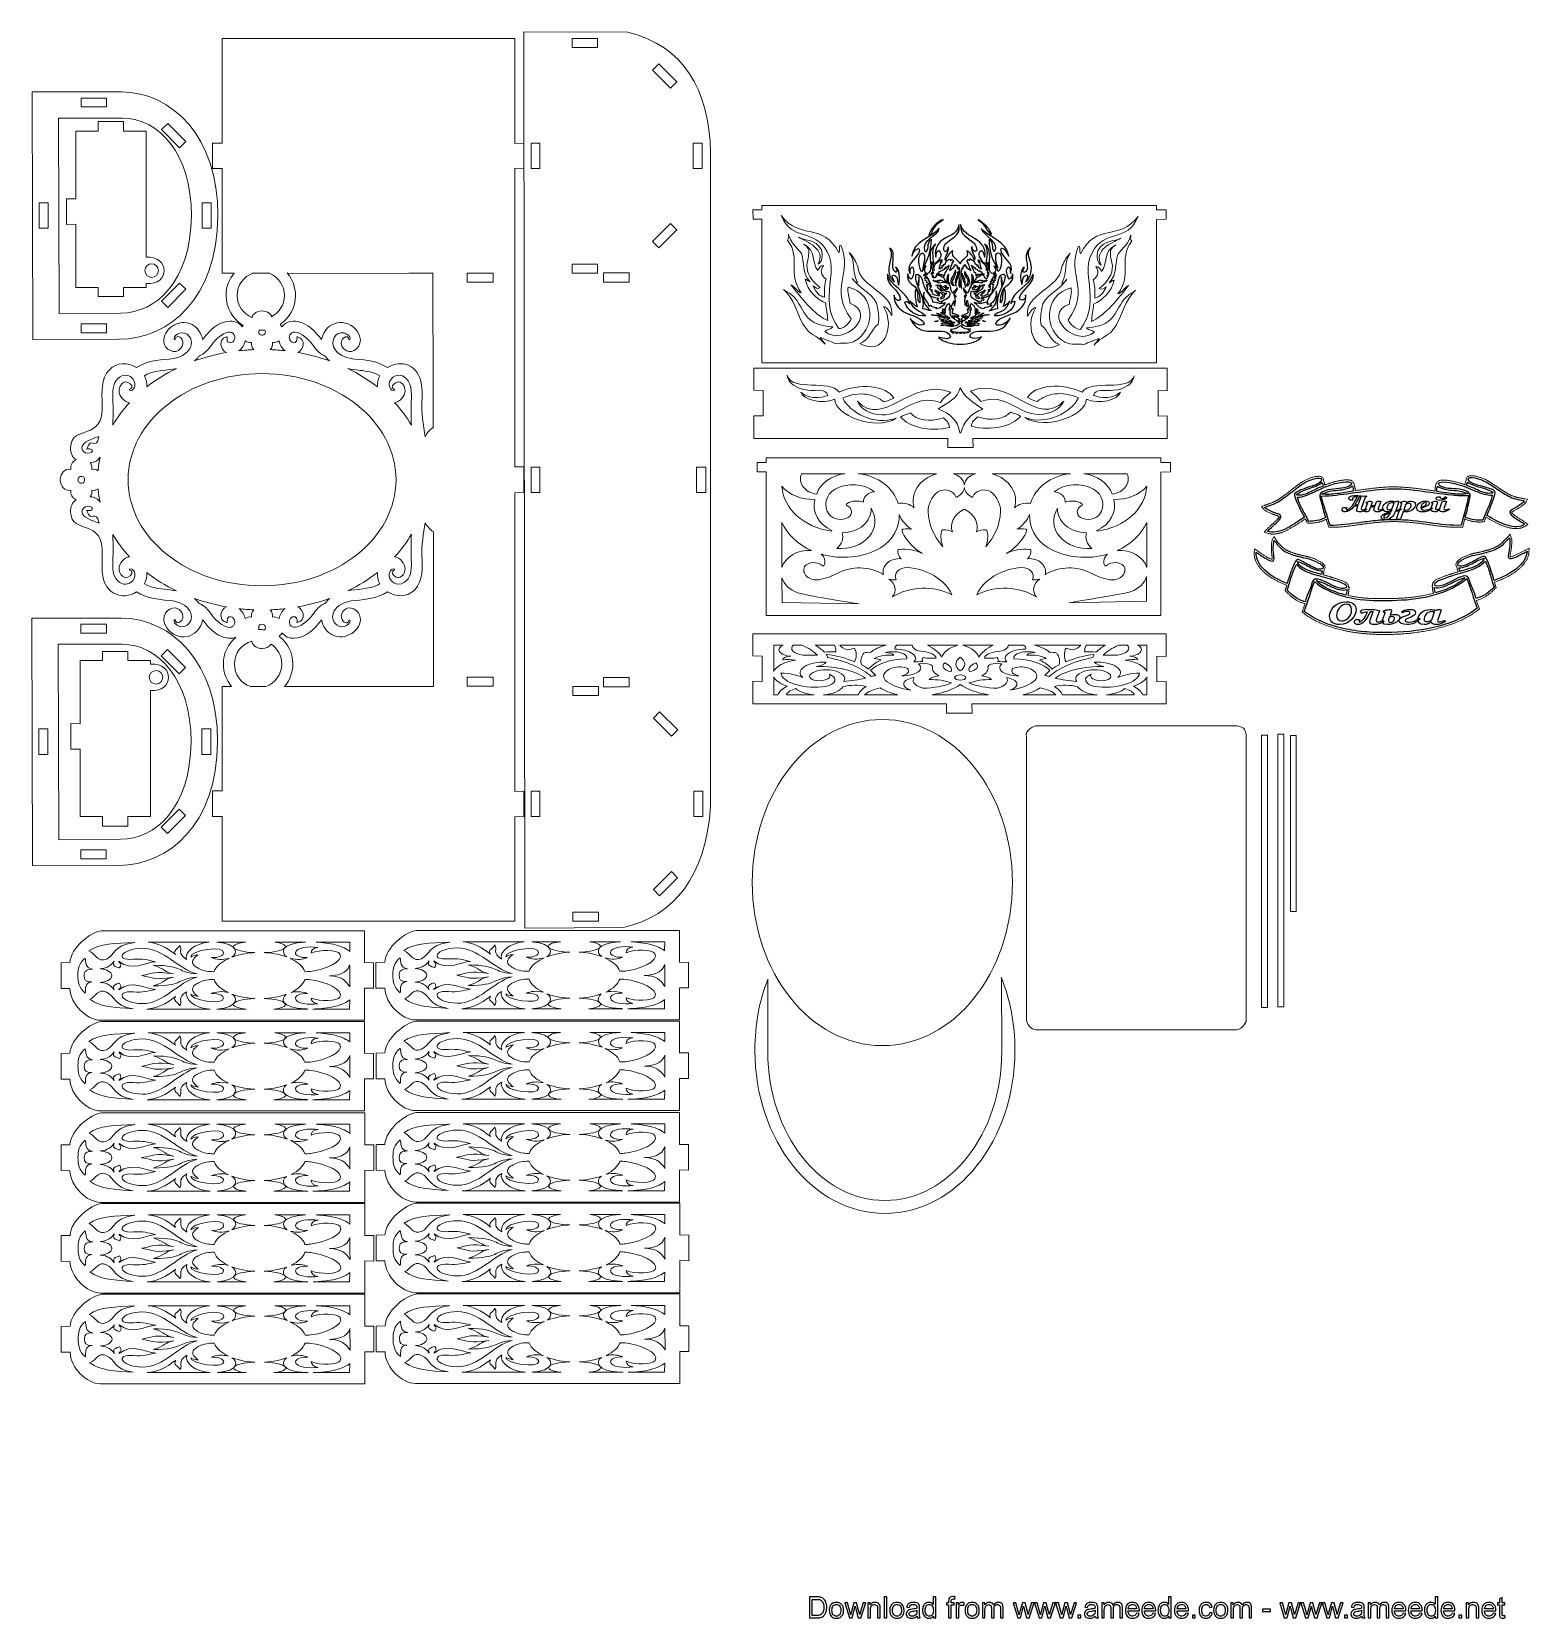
# Model space of a CAD drawing. Header units: millimetres. Extents: x -133 to 298, y -326 to 131.
import ezdxf

# ---------------------------------------------------------------- set-up
doc = ezdxf.new("R2010")
doc.units = ezdxf.units.MM
doc.header["$MEASUREMENT"] = 0
doc.layers.add('Layer 1', color=7, linetype='Continuous')

msp = doc.modelspace()

# ---------------------------------------------------------------- linework, layer by layer
at = {"layer": 'Layer 1', "color": 250, "lineweight": 9}
for points in [[(220.95, -150.1438), (222.6712, -150.1438), (222.6712, -71.7518), (220.95, -71.7518), (220.95, -150.1438)], [(225.6194, -149.8789), (227.3406, -149.8789), (227.3406, -71.4869), (225.6194, -71.4869), (225.6194, -149.8789)]]:
    msp.add_lwpolyline(points, close=True, dxfattribs=at)
msp.add_ellipse((111.8327, -114.1703), major_axis=(0, 46.912), ratio=0.79767437, dxfattribs=at)
at = {"layer": 'Layer 1', "lineweight": 9}
for points, knots in [([(-78.1835, 61.177), (-78.1835, 61.177), (-78.1835, 91.2813), (-78.1835, 91.2813), (-78.1835, 91.2813), (-78.1835, 91.2813), (-80.9071, 91.2309), (-80.9071, 91.2309), (-80.9071, 91.2309), (-80.9071, 91.2309), (-80.9071, 98.5204), (-80.9071, 98.5204), (-80.9071, 98.5204), (-80.9071, 98.5204), (-78.1835, 98.5652), (-78.1835, 98.5652), (-78.1835, 98.5652), (-78.1835, 98.5652), (-78.1835, 128.6481), (-78.1835, 128.6481), (-78.1835, 128.6481), (-78.1835, 128.6481), (6.1178, 128.6481), (6.1178, 128.6481), (6.1178, 128.6481), (6.1178, 128.6481), (6.1178, 98.474), (6.1178, 98.474), (6.1178, 98.474), (6.1178, 98.474), (8.6466, 98.5685), (8.6466, 98.5685), (8.6466, 98.5685), (8.6466, 98.5685), (8.6466, 91.2309), (8.6466, 91.2309), (8.6466, 91.2309), (8.6466, 91.2309), (6.1178, 91.3207), (6.1178, 91.3207), (6.1178, 91.3207), (6.1178, 91.3207), (6.1178, 5.3826), (6.1178, 5.3826), (6.1178, 5.3826), (6.1178, 5.3826), (8.6466, 5.3807), (8.6466, 5.3807), (8.6466, 5.3807), (8.6466, 5.3807), (8.6466, -1.9568), (8.6466, -1.9568), (8.6466, -1.9568), (8.6466, -1.9568), (6.1178, -2.0687), (6.1178, -2.0687), (6.1178, -2.0687), (6.1178, -2.0687), (6.1178, -88.0068), (6.1178, -88.0068), (6.1178, -88.0068), (6.1178, -88.0068), (8.6466, -87.8562), (8.6466, -87.8562), (8.6466, -87.8562), (8.6466, -87.8562), (8.6466, -95.1937), (8.6466, -95.1937), (8.6466, -95.1937), (8.6466, -95.1937), (6.1178, -95.2593), (6.1178, -95.2593), (6.1178, -95.2593), (6.1178, -95.2593), (6.1178, -125.2938), (6.1178, -125.2938), (6.1178, -125.2938), (6.1178, -125.2938), (-78.1835, -125.2938), (-78.1835, -125.2938), (-78.1835, -125.2938), (-78.1835, -125.2938), (-78.1835, -95.2048), (-78.1835, -95.2048), (-78.1835, -95.2048), (-78.1835, -95.2048), (-80.9408, -95.1937), (-80.9408, -95.1937), (-80.9408, -95.1937), (-80.9408, -95.1937), (-80.9408, -87.8149), (-80.9408, -87.8149), (-80.9408, -87.8149), (-80.9408, -87.8149), (-78.1835, -87.8274), (-78.1835, -87.8274), (-78.1835, -87.8274), (-78.1835, -87.8274), (-78.1835, -57.7538), (-78.1835, -57.7538), (-78.1835, -57.7538), (-78.1835, -57.7538), (-78.1835, -57.7538), (-78.1835, -57.7538), (-78.1835, -57.7538), (-78.1835, -57.7538), (-75.4674, -57.7609), (-75.4674, -57.7609)], [0, 0, 0, 0, 0.03571429, 0.03571429, 0.03571429, 0.03571429, 0.07142857, 0.07142857, 0.07142857, 0.07142857, 0.10714286, 0.10714286, 0.10714286, 0.10714286, 0.14285714, 0.14285714, 0.14285714, 0.14285714, 0.17857143, 0.17857143, 0.17857143, 0.17857143, 0.21428571, 0.21428571, 0.21428571, 0.21428571, 0.25, 0.25, 0.25, 0.25, 0.28571429, 0.28571429, 0.28571429, 0.28571429, 0.32142857, 0.32142857, 0.32142857, 0.32142857, 0.35714286, 0.35714286, 0.35714286, 0.35714286, 0.39285714, 0.39285714, 0.39285714, 0.39285714, 0.42857143, 0.42857143, 0.42857143, 0.42857143, 0.46428571, 0.46428571, 0.46428571, 0.46428571, 0.5, 0.5, 0.5, 0.5, 0.53571429, 0.53571429, 0.53571429, 0.53571429, 0.57142857, 0.57142857, 0.57142857, 0.57142857, 0.60714286, 0.60714286, 0.60714286, 0.60714286, 0.64285714, 0.64285714, 0.64285714, 0.64285714, 0.67857143, 0.67857143, 0.67857143, 0.67857143, 0.71428571, 0.71428571, 0.71428571, 0.71428571, 0.75, 0.75, 0.75, 0.75, 0.78571429, 0.78571429, 0.78571429, 0.78571429, 0.82142857, 0.82142857, 0.82142857, 0.82142857, 0.85714286, 0.85714286, 0.85714286, 0.85714286, 0.89285714, 0.89285714, 0.89285714, 0.89285714, 0.92857143, 0.92857143, 0.92857143, 0.92857143, 1, 1, 1, 1]), ([(-74.6723, 61.1803), (-74.6723, 61.1803), (-74.6923, 61.1566), (-74.6923, 61.1566), (-74.6923, 61.1566), (-76.1592, 59.4164), (-77.0436, 57.1697), (-77.0436, 54.7161), (-77.0436, 54.7161), (-77.0436, 51.0688), (-75.0897, 47.877), (-72.172, 46.1303), (-72.172, 46.1303), (-72.172, 46.1303), (-72.1468, 46.1154), (-72.1468, 46.1154)], [0, 0, 0, 0, 0.2, 0.2, 0.2, 0.2, 0.4, 0.4, 0.4, 0.4, 0.6, 0.6, 0.6, 0.6, 1, 1, 1, 1]), ([(-69.213, 61.1853), (-69.2704, 61.166), (-69.3275, 61.1462), (-69.3842, 61.1255), (-69.3842, 61.1255), (-71.9988, 60.1702), (-73.8655, 57.6609), (-73.8655, 54.7161), (-73.8655, 54.7161), (-73.8655, 51.8539), (-72.1019, 49.4031), (-69.6023, 48.3908), (-69.6023, 48.3908), (-69.5335, 48.3629), (-69.4643, 48.3356), (-69.3944, 48.31)], [0, 0, 0, 0, 0.2, 0.2, 0.2, 0.2, 0.4, 0.4, 0.4, 0.4, 0.6, 0.6, 0.6, 0.6, 1, 1, 1, 1]), ([(-64.0269, 48.5964), (-63.9718, 48.6237), (-63.9171, 48.6516), (-63.8628, 48.6803), (-63.8628, 48.6803), (-61.6979, 49.8238), (-60.2216, 52.0978), (-60.2216, 54.7161), (-60.2216, 54.7161), (-60.2216, 57.6332), (-62.0541, 60.1225), (-64.63, 61.0977), (-64.63, 61.0977), (-64.7149, 61.1299), (-64.8005, 61.1606), (-64.887, 61.1894)], [0, 0, 0, 0, 0.2, 0.2, 0.2, 0.2, 0.4, 0.4, 0.4, 0.4, 0.6, 0.6, 0.6, 0.6, 1, 1, 1, 1]), ([(-61.424, 46.4443), (-61.424, 46.4443), (-61.3826, 46.473), (-61.3826, 46.473), (-61.3826, 46.473), (-58.7623, 48.276), (-57.0436, 51.2957), (-57.0436, 54.7161), (-57.0436, 54.7161), (-57.0436, 57.129), (-57.8989, 59.3423), (-59.3224, 61.07), (-59.3224, 61.07), (-59.3569, 61.1119), (-59.3923, 61.1532), (-59.4274, 61.1945)], [0, 0, 0, 0, 0.2, 0.2, 0.2, 0.2, 0.4, 0.4, 0.4, 0.4, 0.6, 0.6, 0.6, 0.6, 1, 1, 1, 1]), ([(-0.182, 61.1765), (-0.182, 61.1765), (-7.6049, 61.1765), (-7.6049, 61.1765), (-7.6049, 61.1765), (-7.6049, 61.1765), (-7.6049, 58.5219), (-7.6049, 58.5219), (-7.6049, 58.5219), (-7.6049, 58.5219), (-0.182, 58.5219), (-0.182, 58.5219), (-0.182, 58.5219), (-0.182, 58.5219), (-0.182, 61.1765), (-0.182, 61.1765)], [0, 0, 0, 0, 0.2, 0.2, 0.2, 0.2, 0.4, 0.4, 0.4, 0.4, 0.6, 0.6, 0.6, 0.6, 1, 1, 1, 1]), ([(-17.4372, 16.5425), (-17.4372, 16.5425), (-17.4676, 31.8562), (-17.4676, 31.8562), (-17.4676, 31.8562), (-17.4676, 31.8562), (-17.5137, 55.0001), (-17.5137, 55.0001)], [0, 0, 0, 0, 0.33333333, 0.33333333, 0.33333333, 0.33333333, 1, 1, 1, 1]), ([(-67.5112, 44.7273), (-67.5112, 44.7273), (-67.4493, 44.7249), (-67.4493, 44.7249), (-67.4493, 44.7249), (-67.3147, 44.7195), (-67.1795, 44.7162), (-67.0436, 44.7162)], [0, 0, 0, 0, 0.33333333, 0.33333333, 0.33333333, 0.33333333, 1, 1, 1, 1]), ([(-67.0436, 44.7162), (-66.6472, 44.7162), (-66.2566, 44.7399), (-65.8723, 44.7848), (-65.8723, 44.7848), (-65.8723, 44.7848), (-65.8633, 44.7858), (-65.8633, 44.7858)], [0, 0, 0, 0, 0.33333333, 0.33333333, 0.33333333, 0.33333333, 1, 1, 1, 1]), ([(-17.2894, -57.7538), (-17.2894, -57.7538), (-17.3314, -36.6225), (-17.3314, -36.6225), (-17.3314, -36.6225), (-17.3314, -36.6225), (-17.3782, -13.1401), (-17.3782, -13.1401)], [0, 0, 0, 0, 0.33333333, 0.33333333, 0.33333333, 0.33333333, 1, 1, 1, 1]), ([(-74.2352, -43.6535), (-76.4248, -45.4881), (-77.8176, -48.2426), (-77.8176, -51.3219), (-77.8176, -51.3219), (-77.8176, -53.7748), (-76.9337, -56.021), (-75.4674, -57.7609)], [0, 0, 0, 0, 0.33333333, 0.33333333, 0.33333333, 0.33333333, 1, 1, 1, 1]), ([(-69.6177, -44.7402), (-69.6177, -44.7402), (-69.6772, -44.7562), (-69.6772, -44.7562), (-69.6772, -44.7562), (-72.5408, -45.5659), (-74.6395, -48.1995), (-74.6395, -51.3219), (-74.6395, -51.3219), (-74.6395, -54.3134), (-72.7132, -56.8551), (-70.0334, -57.7752)], [0, 0, 0, 0, 0.25, 0.25, 0.25, 0.25, 0.5, 0.5, 0.5, 0.5, 1, 1, 1, 1]), ([(-65.9584, -41.495), (-66.4603, -41.4006), (-66.9755, -41.3437), (-67.5007, -41.3272), (-67.5007, -41.3272), (-67.6061, -41.3239), (-67.7115, -41.3218), (-67.8176, -41.3218)], [0, 0, 0, 0, 0.33333333, 0.33333333, 0.33333333, 0.33333333, 1, 1, 1, 1]), ([(-65.6029, -57.7754), (-62.9229, -56.8556), (-60.9956, -54.3137), (-60.9956, -51.3219), (-60.9956, -51.3219), (-60.9956, -48.9301), (-62.2277, -46.8255), (-64.0912, -45.6075)], [0, 0, 0, 0, 0.33333333, 0.33333333, 0.33333333, 0.33333333, 1, 1, 1, 1]), ([(-60.1784, -57.773), (-58.706, -56.0314), (-57.8176, -53.7805), (-57.8176, -51.3219), (-57.8176, -51.3219), (-57.8176, -48.0637), (-59.3771, -45.169), (-61.7898, -43.3433)], [0, 0, 0, 0, 0.33333333, 0.33333333, 0.33333333, 0.33333333, 1, 1, 1, 1]), ([(-70.0334, -57.7752), (-70.0334, -57.7752), (-69.3092, -57.7771), (-69.3092, -57.7771), (-69.3092, -57.7771), (-69.3092, -57.7771), (-65.6029, -57.7754), (-65.6029, -57.7754)], [0, 0, 0, 0, 0.33333333, 0.33333333, 0.33333333, 0.33333333, 1, 1, 1, 1]), ([(-0.182, -55.0653), (-0.182, -55.0653), (-7.6049, -55.0653), (-7.6049, -55.0653), (-7.6049, -55.0653), (-7.6049, -55.0653), (-7.6049, -57.72), (-7.6049, -57.72), (-7.6049, -57.72), (-7.6049, -57.72), (-0.182, -57.72), (-0.182, -57.72), (-0.182, -57.72), (-0.182, -57.72), (-0.182, -55.0653), (-0.182, -55.0653)], [0, 0, 0, 0, 0.2, 0.2, 0.2, 0.2, 0.4, 0.4, 0.4, 0.4, 0.6, 0.6, 0.6, 0.6, 1, 1, 1, 1]), ([(-121.9831, -137.2065), (-121.9831, -137.2065), (-124.5349, -137.2772), (-124.5349, -137.2772), (-124.5349, -137.2772), (-124.5349, -137.2772), (-124.5349, -144.6408), (-124.5349, -144.6408), (-124.5349, -144.6408), (-124.5349, -144.6408), (-121.9858, -144.6878), (-121.9858, -144.6878), (-121.9858, -144.6878), (-121.8266, -149.215), (-117.2112, -153.6741), (-113.2217, -153.805), (-113.2217, -153.805), (-113.2217, -153.805), (-37.1632, -153.805), (-37.1632, -153.805), (-37.1632, -153.805), (-37.1632, -153.805), (-37.1632, -153.7739), (-37.1632, -153.7739), (-37.1632, -153.7739), (-37.1632, -153.7739), (-37.1632, -152.2192), (-37.1632, -152.2192), (-37.1632, -152.2192), (-37.1632, -152.2192), (-37.1632, -144.5754), (-37.1632, -144.5754), (-37.1632, -144.5754), (-37.1632, -144.5754), (-34.5748, -144.5925), (-34.5748, -144.5925), (-34.5748, -144.5925), (-34.5748, -144.5925), (-34.5748, -137.2291), (-34.5748, -137.2291), (-34.5748, -137.2291), (-34.5748, -137.2291), (-37.1632, -137.2065), (-37.1632, -137.2065), (-37.1632, -137.2065), (-37.1632, -137.2065), (-37.1632, -129.6226), (-37.1632, -129.6226), (-37.1632, -129.6226), (-37.1632, -129.6226), (-37.1632, -128.0368), (-37.1632, -128.0368), (-37.1632, -128.0368), (-37.1632, -128.0368), (-38.7763, -128.0368), (-38.7763, -128.0368), (-38.7763, -128.0368), (-38.7763, -128.0368), (-112.8847, -128.0368), (-112.8847, -128.0368), (-112.8847, -128.0368), (-112.8847, -128.0368), (-112.8847, -128.0368), (-112.8847, -128.0368), (-112.8847, -128.0368), (-116.0031, -128.3714), (-121.7661, -132.928), (-121.9831, -137.2065)], [0, 0, 0, 0, 0.05555556, 0.05555556, 0.05555556, 0.05555556, 0.11111111, 0.11111111, 0.11111111, 0.11111111, 0.16666667, 0.16666667, 0.16666667, 0.16666667, 0.22222222, 0.22222222, 0.22222222, 0.22222222, 0.27777778, 0.27777778, 0.27777778, 0.27777778, 0.33333333, 0.33333333, 0.33333333, 0.33333333, 0.38888889, 0.38888889, 0.38888889, 0.38888889, 0.44444444, 0.44444444, 0.44444444, 0.44444444, 0.5, 0.5, 0.5, 0.5, 0.55555556, 0.55555556, 0.55555556, 0.55555556, 0.61111111, 0.61111111, 0.61111111, 0.61111111, 0.66666667, 0.66666667, 0.66666667, 0.66666667, 0.72222222, 0.72222222, 0.72222222, 0.72222222, 0.77777778, 0.77777778, 0.77777778, 0.77777778, 0.83333333, 0.83333333, 0.83333333, 0.83333333, 0.88888889, 0.88888889, 0.88888889, 0.88888889, 1, 1, 1, 1]), ([(-41.4599, -133.96), (-41.4599, -133.96), (-41.4344, -131.3255), (-41.4344, -131.3255), (-41.4344, -131.3255), (-41.4344, -131.3255), (-51.1267, -131.3254), (-51.1267, -131.3254)], [0, 0, 0, 0, 0.33333333, 0.33333333, 0.33333333, 0.33333333, 1, 1, 1, 1]), ([(-31.3358, -137.1026), (-31.3358, -137.1026), (-33.8877, -137.1733), (-33.8877, -137.1733), (-33.8877, -137.1733), (-33.8877, -137.1733), (-33.8877, -144.5369), (-33.8877, -144.5369), (-33.8877, -144.5369), (-33.8877, -144.5369), (-31.3385, -144.5839), (-31.3385, -144.5839), (-31.3385, -144.5839), (-31.1793, -149.1111), (-26.5639, -153.5702), (-22.5744, -153.7011), (-22.5744, -153.7011), (-22.5744, -153.7011), (53.4841, -153.7011), (53.4841, -153.7011), (53.4841, -153.7011), (53.4841, -153.7011), (53.4841, -153.67), (53.4841, -153.67), (53.4841, -153.67), (53.4841, -153.67), (53.4841, -152.1153), (53.4841, -152.1153), (53.4841, -152.1153), (53.4841, -152.1153), (53.4841, -144.4715), (53.4841, -144.4715), (53.4841, -144.4715), (53.4841, -144.4715), (56.0725, -144.4886), (56.0725, -144.4886), (56.0725, -144.4886), (56.0725, -144.4886), (56.0725, -137.1252), (56.0725, -137.1252), (56.0725, -137.1252), (56.0725, -137.1252), (53.4841, -137.1026), (53.4841, -137.1026), (53.4841, -137.1026), (53.4841, -137.1026), (53.4841, -129.5187), (53.4841, -129.5187), (53.4841, -129.5187), (53.4841, -129.5187), (53.4841, -127.9329), (53.4841, -127.9329), (53.4841, -127.9329), (53.4841, -127.9329), (51.871, -127.9329), (51.871, -127.9329), (51.871, -127.9329), (51.871, -127.9329), (-22.2374, -127.9329), (-22.2374, -127.9329), (-22.2374, -127.9329), (-22.2374, -127.9329), (-22.2374, -127.9329), (-22.2374, -127.9329), (-22.2374, -127.9329), (-25.3558, -128.2675), (-31.1188, -132.8241), (-31.3358, -137.1026)], [0, 0, 0, 0, 0.05555556, 0.05555556, 0.05555556, 0.05555556, 0.11111111, 0.11111111, 0.11111111, 0.11111111, 0.16666667, 0.16666667, 0.16666667, 0.16666667, 0.22222222, 0.22222222, 0.22222222, 0.22222222, 0.27777778, 0.27777778, 0.27777778, 0.27777778, 0.33333333, 0.33333333, 0.33333333, 0.33333333, 0.38888889, 0.38888889, 0.38888889, 0.38888889, 0.44444444, 0.44444444, 0.44444444, 0.44444444, 0.5, 0.5, 0.5, 0.5, 0.55555556, 0.55555556, 0.55555556, 0.55555556, 0.61111111, 0.61111111, 0.61111111, 0.61111111, 0.66666667, 0.66666667, 0.66666667, 0.66666667, 0.72222222, 0.72222222, 0.72222222, 0.72222222, 0.77777778, 0.77777778, 0.77777778, 0.77777778, 0.83333333, 0.83333333, 0.83333333, 0.83333333, 0.88888889, 0.88888889, 0.88888889, 0.88888889, 1, 1, 1, 1]), ([(49.1874, -133.8561), (49.1874, -133.8561), (49.2129, -131.2216), (49.2129, -131.2216), (49.2129, -131.2216), (49.2129, -131.2216), (39.5206, -131.2215), (39.5206, -131.2215)], [0, 0, 0, 0, 0.33333333, 0.33333333, 0.33333333, 0.33333333, 1, 1, 1, 1]), ([(-67.4265, -133.9978), (-67.4265, -133.9978), (-67.4265, -133.9978), (-67.4265, -133.9978), (-67.4265, -133.9978), (-67.4265, -133.9978), (-67.4265, -133.9978), (-67.4265, -133.9978)], [0, 0, 0, 0, 0.33333333, 0.33333333, 0.33333333, 0.33333333, 1, 1, 1, 1]), ([(23.2208, -133.8939), (23.2208, -133.8939), (23.2208, -133.8939), (23.2208, -133.8939), (23.2208, -133.8939), (23.2208, -133.8939), (23.2208, -133.8939), (23.2208, -133.8939)], [0, 0, 0, 0, 0.33333333, 0.33333333, 0.33333333, 0.33333333, 1, 1, 1, 1]), ([(-101.2556, -140.9269), (-101.2556, -140.9269), (-101.2556, -140.9436), (-101.2556, -140.9436), (-101.2556, -140.9436), (-101.2556, -140.9436), (-101.2556, -140.9436), (-101.2556, -140.9436)], [0, 0, 0, 0, 0.33333333, 0.33333333, 0.33333333, 0.33333333, 1, 1, 1, 1]), ([(-47.3113, -141.0197), (-45.2221, -140.9581), (-42.0599, -140.4384), (-41.4665, -137.8423), (-41.4665, -137.8423), (-41.4346, -137.7023), (-41.4123, -142.6489), (-41.3915, -144.1474)], [0, 0, 0, 0, 0.33333333, 0.33333333, 0.33333333, 0.33333333, 1, 1, 1, 1]), ([(-10.6083, -140.823), (-10.6083, -140.823), (-10.6083, -140.8397), (-10.6083, -140.8397), (-10.6083, -140.8397), (-10.6083, -140.8397), (-10.6083, -140.8397), (-10.6083, -140.8397)], [0, 0, 0, 0, 0.33333333, 0.33333333, 0.33333333, 0.33333333, 1, 1, 1, 1]), ([(43.336, -140.9158), (45.4252, -140.8542), (48.5874, -140.3345), (49.1808, -137.7384), (49.1808, -137.7384), (49.2127, -137.5984), (49.235, -142.545), (49.2558, -144.0435)], [0, 0, 0, 0, 0.33333333, 0.33333333, 0.33333333, 0.33333333, 1, 1, 1, 1]), ([(-52.0518, -150.5594), (-52.0518, -150.5594), (-41.539, -150.5594), (-41.539, -150.5594), (-41.539, -150.5594), (-41.539, -150.5594), (-41.4599, -147.9103), (-41.4599, -147.9103)], [0, 0, 0, 0, 0.33333333, 0.33333333, 0.33333333, 0.33333333, 1, 1, 1, 1]), ([(38.5955, -150.4555), (38.5955, -150.4555), (49.1083, -150.4555), (49.1083, -150.4555), (49.1083, -150.4555), (49.1083, -150.4555), (49.1874, -147.8064), (49.1874, -147.8064)], [0, 0, 0, 0, 0.33333333, 0.33333333, 0.33333333, 0.33333333, 1, 1, 1, 1]), ([(-121.9676, -163.2821), (-121.9676, -163.2821), (-124.5194, -163.3528), (-124.5194, -163.3528), (-124.5194, -163.3528), (-124.5194, -163.3528), (-124.5194, -170.7164), (-124.5194, -170.7164), (-124.5194, -170.7164), (-124.5194, -170.7164), (-121.9703, -170.7634), (-121.9703, -170.7634), (-121.9703, -170.7634), (-121.8111, -175.2906), (-117.1957, -179.7497), (-113.2062, -179.8806), (-113.2062, -179.8806), (-113.2062, -179.8806), (-37.1477, -179.8806), (-37.1477, -179.8806), (-37.1477, -179.8806), (-37.1477, -179.8806), (-37.1477, -179.8495), (-37.1477, -179.8495), (-37.1477, -179.8495), (-37.1477, -179.8495), (-37.1477, -178.2948), (-37.1477, -178.2948), (-37.1477, -178.2948), (-37.1477, -178.2948), (-37.1477, -170.651), (-37.1477, -170.651), (-37.1477, -170.651), (-37.1477, -170.651), (-34.5593, -170.6681), (-34.5593, -170.6681), (-34.5593, -170.6681), (-34.5593, -170.6681), (-34.5593, -163.3047), (-34.5593, -163.3047), (-34.5593, -163.3047), (-34.5593, -163.3047), (-37.1477, -163.2821), (-37.1477, -163.2821), (-37.1477, -163.2821), (-37.1477, -163.2821), (-37.1477, -155.6982), (-37.1477, -155.6982), (-37.1477, -155.6982), (-37.1477, -155.6982), (-37.1477, -154.1124), (-37.1477, -154.1124), (-37.1477, -154.1124), (-37.1477, -154.1124), (-38.7608, -154.1124), (-38.7608, -154.1124), (-38.7608, -154.1124), (-38.7608, -154.1124), (-112.8692, -154.1124), (-112.8692, -154.1124), (-112.8692, -154.1124), (-112.8692, -154.1124), (-112.8692, -154.1124), (-112.8692, -154.1124), (-112.8692, -154.1124), (-115.9876, -154.447), (-121.7506, -159.0036), (-121.9676, -163.2821)], [0, 0, 0, 0, 0.05555556, 0.05555556, 0.05555556, 0.05555556, 0.11111111, 0.11111111, 0.11111111, 0.11111111, 0.16666667, 0.16666667, 0.16666667, 0.16666667, 0.22222222, 0.22222222, 0.22222222, 0.22222222, 0.27777778, 0.27777778, 0.27777778, 0.27777778, 0.33333333, 0.33333333, 0.33333333, 0.33333333, 0.38888889, 0.38888889, 0.38888889, 0.38888889, 0.44444444, 0.44444444, 0.44444444, 0.44444444, 0.5, 0.5, 0.5, 0.5, 0.55555556, 0.55555556, 0.55555556, 0.55555556, 0.61111111, 0.61111111, 0.61111111, 0.61111111, 0.66666667, 0.66666667, 0.66666667, 0.66666667, 0.72222222, 0.72222222, 0.72222222, 0.72222222, 0.77777778, 0.77777778, 0.77777778, 0.77777778, 0.83333333, 0.83333333, 0.83333333, 0.83333333, 0.88888889, 0.88888889, 0.88888889, 0.88888889, 1, 1, 1, 1]), ([(-31.3203, -163.1782), (-31.3203, -163.1782), (-33.8722, -163.2489), (-33.8722, -163.2489), (-33.8722, -163.2489), (-33.8722, -163.2489), (-33.8722, -170.6125), (-33.8722, -170.6125), (-33.8722, -170.6125), (-33.8722, -170.6125), (-31.323, -170.6595), (-31.323, -170.6595), (-31.323, -170.6595), (-31.1638, -175.1867), (-26.5484, -179.6458), (-22.5589, -179.7767), (-22.5589, -179.7767), (-22.5589, -179.7767), (53.4996, -179.7767), (53.4996, -179.7767), (53.4996, -179.7767), (53.4996, -179.7767), (53.4996, -179.7456), (53.4996, -179.7456), (53.4996, -179.7456), (53.4996, -179.7456), (53.4996, -178.1909), (53.4996, -178.1909), (53.4996, -178.1909), (53.4996, -178.1909), (53.4996, -170.5471), (53.4996, -170.5471), (53.4996, -170.5471), (53.4996, -170.5471), (56.088, -170.5642), (56.088, -170.5642), (56.088, -170.5642), (56.088, -170.5642), (56.088, -163.2008), (56.088, -163.2008), (56.088, -163.2008), (56.088, -163.2008), (53.4996, -163.1782), (53.4996, -163.1782), (53.4996, -163.1782), (53.4996, -163.1782), (53.4996, -155.5943), (53.4996, -155.5943), (53.4996, -155.5943), (53.4996, -155.5943), (53.4996, -154.0085), (53.4996, -154.0085), (53.4996, -154.0085), (53.4996, -154.0085), (51.8865, -154.0085), (51.8865, -154.0085), (51.8865, -154.0085), (51.8865, -154.0085), (-22.2219, -154.0085), (-22.2219, -154.0085), (-22.2219, -154.0085), (-22.2219, -154.0085), (-22.2219, -154.0085), (-22.2219, -154.0085), (-22.2219, -154.0085), (-25.3403, -154.3431), (-31.1033, -158.8997), (-31.3203, -163.1782)], [0, 0, 0, 0, 0.05555556, 0.05555556, 0.05555556, 0.05555556, 0.11111111, 0.11111111, 0.11111111, 0.11111111, 0.16666667, 0.16666667, 0.16666667, 0.16666667, 0.22222222, 0.22222222, 0.22222222, 0.22222222, 0.27777778, 0.27777778, 0.27777778, 0.27777778, 0.33333333, 0.33333333, 0.33333333, 0.33333333, 0.38888889, 0.38888889, 0.38888889, 0.38888889, 0.44444444, 0.44444444, 0.44444444, 0.44444444, 0.5, 0.5, 0.5, 0.5, 0.55555556, 0.55555556, 0.55555556, 0.55555556, 0.61111111, 0.61111111, 0.61111111, 0.61111111, 0.66666667, 0.66666667, 0.66666667, 0.66666667, 0.72222222, 0.72222222, 0.72222222, 0.72222222, 0.77777778, 0.77777778, 0.77777778, 0.77777778, 0.83333333, 0.83333333, 0.83333333, 0.83333333, 0.88888889, 0.88888889, 0.88888889, 0.88888889, 1, 1, 1, 1]), ([(-41.4444, -160.0356), (-41.4444, -160.0356), (-41.4189, -157.4011), (-41.4189, -157.4011), (-41.4189, -157.4011), (-41.4189, -157.4011), (-51.1112, -157.401), (-51.1112, -157.401)], [0, 0, 0, 0, 0.33333333, 0.33333333, 0.33333333, 0.33333333, 1, 1, 1, 1]), ([(49.2029, -159.9317), (49.2029, -159.9317), (49.2284, -157.2972), (49.2284, -157.2972), (49.2284, -157.2972), (49.2284, -157.2972), (39.5361, -157.2971), (39.5361, -157.2971)], [0, 0, 0, 0, 0.33333333, 0.33333333, 0.33333333, 0.33333333, 1, 1, 1, 1]), ([(-67.411, -160.0734), (-67.411, -160.0734), (-67.411, -160.0734), (-67.411, -160.0734), (-67.411, -160.0734), (-67.411, -160.0734), (-67.411, -160.0734), (-67.411, -160.0734)], [0, 0, 0, 0, 0.33333333, 0.33333333, 0.33333333, 0.33333333, 1, 1, 1, 1]), ([(-47.2958, -167.0953), (-45.2066, -167.0337), (-42.0444, -166.514), (-41.451, -163.9179), (-41.451, -163.9179), (-41.4191, -163.7779), (-41.3968, -168.7245), (-41.376, -170.223)], [0, 0, 0, 0, 0.33333333, 0.33333333, 0.33333333, 0.33333333, 1, 1, 1, 1]), ([(23.2363, -159.9695), (23.2363, -159.9695), (23.2363, -159.9695), (23.2363, -159.9695), (23.2363, -159.9695), (23.2363, -159.9695), (23.2363, -159.9695), (23.2363, -159.9695)], [0, 0, 0, 0, 0.33333333, 0.33333333, 0.33333333, 0.33333333, 1, 1, 1, 1]), ([(43.3515, -166.9914), (45.4407, -166.9298), (48.6029, -166.4101), (49.1963, -163.814), (49.1963, -163.814), (49.2282, -163.674), (49.2505, -168.6206), (49.2713, -170.1191)], [0, 0, 0, 0, 0.33333333, 0.33333333, 0.33333333, 0.33333333, 1, 1, 1, 1]), ([(-101.2401, -167.0025), (-101.2401, -167.0025), (-101.2401, -167.0192), (-101.2401, -167.0192), (-101.2401, -167.0192), (-101.2401, -167.0192), (-101.2401, -167.0192), (-101.2401, -167.0192)], [0, 0, 0, 0, 0.33333333, 0.33333333, 0.33333333, 0.33333333, 1, 1, 1, 1]), ([(-10.5928, -166.8986), (-10.5928, -166.8986), (-10.5928, -166.9153), (-10.5928, -166.9153), (-10.5928, -166.9153), (-10.5928, -166.9153), (-10.5928, -166.9153), (-10.5928, -166.9153)], [0, 0, 0, 0, 0.33333333, 0.33333333, 0.33333333, 0.33333333, 1, 1, 1, 1]), ([(-52.0363, -176.635), (-52.0363, -176.635), (-41.5235, -176.635), (-41.5235, -176.635), (-41.5235, -176.635), (-41.5235, -176.635), (-41.4444, -173.9859), (-41.4444, -173.9859)], [0, 0, 0, 0, 0.33333333, 0.33333333, 0.33333333, 0.33333333, 1, 1, 1, 1]), ([(38.611, -176.5311), (38.611, -176.5311), (49.1238, -176.5311), (49.1238, -176.5311), (49.1238, -176.5311), (49.1238, -176.5311), (49.2029, -173.882), (49.2029, -173.882)], [0, 0, 0, 0, 0.33333333, 0.33333333, 0.33333333, 0.33333333, 1, 1, 1, 1]), ([(-121.9604, -189.5898), (-121.9604, -189.5898), (-124.5122, -189.6605), (-124.5122, -189.6605), (-124.5122, -189.6605), (-124.5122, -189.6605), (-124.5122, -197.0241), (-124.5122, -197.0241), (-124.5122, -197.0241), (-124.5122, -197.0241), (-121.9631, -197.0711), (-121.9631, -197.0711), (-121.9631, -197.0711), (-121.8039, -201.5983), (-117.1885, -206.0574), (-113.199, -206.1883), (-113.199, -206.1883), (-113.199, -206.1883), (-37.1405, -206.1883), (-37.1405, -206.1883), (-37.1405, -206.1883), (-37.1405, -206.1883), (-37.1405, -206.1572), (-37.1405, -206.1572), (-37.1405, -206.1572), (-37.1405, -206.1572), (-37.1405, -204.6025), (-37.1405, -204.6025), (-37.1405, -204.6025), (-37.1405, -204.6025), (-37.1405, -196.9587), (-37.1405, -196.9587), (-37.1405, -196.9587), (-37.1405, -196.9587), (-34.5521, -196.9758), (-34.5521, -196.9758), (-34.5521, -196.9758), (-34.5521, -196.9758), (-34.5521, -189.6124), (-34.5521, -189.6124), (-34.5521, -189.6124), (-34.5521, -189.6124), (-37.1405, -189.5898), (-37.1405, -189.5898), (-37.1405, -189.5898), (-37.1405, -189.5898), (-37.1405, -182.0059), (-37.1405, -182.0059), (-37.1405, -182.0059), (-37.1405, -182.0059), (-37.1405, -180.4201), (-37.1405, -180.4201), (-37.1405, -180.4201), (-37.1405, -180.4201), (-38.7536, -180.4201), (-38.7536, -180.4201), (-38.7536, -180.4201), (-38.7536, -180.4201), (-112.862, -180.4201), (-112.862, -180.4201), (-112.862, -180.4201), (-112.862, -180.4201), (-112.862, -180.4201), (-112.862, -180.4201), (-112.862, -180.4201), (-115.9804, -180.7547), (-121.7434, -185.3113), (-121.9604, -189.5898)], [0, 0, 0, 0, 0.05555556, 0.05555556, 0.05555556, 0.05555556, 0.11111111, 0.11111111, 0.11111111, 0.11111111, 0.16666667, 0.16666667, 0.16666667, 0.16666667, 0.22222222, 0.22222222, 0.22222222, 0.22222222, 0.27777778, 0.27777778, 0.27777778, 0.27777778, 0.33333333, 0.33333333, 0.33333333, 0.33333333, 0.38888889, 0.38888889, 0.38888889, 0.38888889, 0.44444444, 0.44444444, 0.44444444, 0.44444444, 0.5, 0.5, 0.5, 0.5, 0.55555556, 0.55555556, 0.55555556, 0.55555556, 0.61111111, 0.61111111, 0.61111111, 0.61111111, 0.66666667, 0.66666667, 0.66666667, 0.66666667, 0.72222222, 0.72222222, 0.72222222, 0.72222222, 0.77777778, 0.77777778, 0.77777778, 0.77777778, 0.83333333, 0.83333333, 0.83333333, 0.83333333, 0.88888889, 0.88888889, 0.88888889, 0.88888889, 1, 1, 1, 1]), ([(-31.3131, -189.4859), (-31.3131, -189.4859), (-33.865, -189.5566), (-33.865, -189.5566), (-33.865, -189.5566), (-33.865, -189.5566), (-33.865, -196.9202), (-33.865, -196.9202), (-33.865, -196.9202), (-33.865, -196.9202), (-31.3158, -196.9672), (-31.3158, -196.9672), (-31.3158, -196.9672), (-31.1566, -201.4944), (-26.5412, -205.9535), (-22.5517, -206.0844), (-22.5517, -206.0844), (-22.5517, -206.0844), (53.5068, -206.0844), (53.5068, -206.0844), (53.5068, -206.0844), (53.5068, -206.0844), (53.5068, -206.0533), (53.5068, -206.0533), (53.5068, -206.0533), (53.5068, -206.0533), (53.5068, -204.4986), (53.5068, -204.4986), (53.5068, -204.4986), (53.5068, -204.4986), (53.5068, -196.8548), (53.5068, -196.8548), (53.5068, -196.8548), (53.5068, -196.8548), (56.0952, -196.8719), (56.0952, -196.8719), (56.0952, -196.8719), (56.0952, -196.8719), (56.0952, -189.5085), (56.0952, -189.5085), (56.0952, -189.5085), (56.0952, -189.5085), (53.5068, -189.4859), (53.5068, -189.4859), (53.5068, -189.4859), (53.5068, -189.4859), (53.5068, -181.902), (53.5068, -181.902), (53.5068, -181.902), (53.5068, -181.902), (53.5068, -180.3162), (53.5068, -180.3162), (53.5068, -180.3162), (53.5068, -180.3162), (51.8937, -180.3162), (51.8937, -180.3162), (51.8937, -180.3162), (51.8937, -180.3162), (-22.2147, -180.3162), (-22.2147, -180.3162), (-22.2147, -180.3162), (-22.2147, -180.3162), (-22.2147, -180.3162), (-22.2147, -180.3162), (-22.2147, -180.3162), (-25.3331, -180.6508), (-31.0961, -185.2074), (-31.3131, -189.4859)], [0, 0, 0, 0, 0.05555556, 0.05555556, 0.05555556, 0.05555556, 0.11111111, 0.11111111, 0.11111111, 0.11111111, 0.16666667, 0.16666667, 0.16666667, 0.16666667, 0.22222222, 0.22222222, 0.22222222, 0.22222222, 0.27777778, 0.27777778, 0.27777778, 0.27777778, 0.33333333, 0.33333333, 0.33333333, 0.33333333, 0.38888889, 0.38888889, 0.38888889, 0.38888889, 0.44444444, 0.44444444, 0.44444444, 0.44444444, 0.5, 0.5, 0.5, 0.5, 0.55555556, 0.55555556, 0.55555556, 0.55555556, 0.61111111, 0.61111111, 0.61111111, 0.61111111, 0.66666667, 0.66666667, 0.66666667, 0.66666667, 0.72222222, 0.72222222, 0.72222222, 0.72222222, 0.77777778, 0.77777778, 0.77777778, 0.77777778, 0.83333333, 0.83333333, 0.83333333, 0.83333333, 0.88888889, 0.88888889, 0.88888889, 0.88888889, 1, 1, 1, 1]), ([(-67.4038, -186.3811), (-67.4038, -186.3811), (-67.4038, -186.3811), (-67.4038, -186.3811), (-67.4038, -186.3811), (-67.4038, -186.3811), (-67.4038, -186.3811), (-67.4038, -186.3811)], [0, 0, 0, 0, 0.33333333, 0.33333333, 0.33333333, 0.33333333, 1, 1, 1, 1]), ([(-41.4372, -186.3433), (-41.4372, -186.3433), (-41.4117, -183.7088), (-41.4117, -183.7088), (-41.4117, -183.7088), (-41.4117, -183.7088), (-51.104, -183.7087), (-51.104, -183.7087)], [0, 0, 0, 0, 0.33333333, 0.33333333, 0.33333333, 0.33333333, 1, 1, 1, 1]), ([(23.2435, -186.2772), (23.2435, -186.2772), (23.2435, -186.2772), (23.2435, -186.2772), (23.2435, -186.2772), (23.2435, -186.2772), (23.2435, -186.2772), (23.2435, -186.2772)], [0, 0, 0, 0, 0.33333333, 0.33333333, 0.33333333, 0.33333333, 1, 1, 1, 1]), ([(49.2101, -186.2394), (49.2101, -186.2394), (49.2356, -183.6049), (49.2356, -183.6049), (49.2356, -183.6049), (49.2356, -183.6049), (39.5433, -183.6048), (39.5433, -183.6048)], [0, 0, 0, 0, 0.33333333, 0.33333333, 0.33333333, 0.33333333, 1, 1, 1, 1]), ([(-47.2886, -193.403), (-45.1994, -193.3414), (-42.0372, -192.8217), (-41.4438, -190.2256), (-41.4438, -190.2256), (-41.4119, -190.0856), (-41.3896, -195.0322), (-41.3688, -196.5307)], [0, 0, 0, 0, 0.33333333, 0.33333333, 0.33333333, 0.33333333, 1, 1, 1, 1]), ([(43.3587, -193.2991), (45.4479, -193.2375), (48.6101, -192.7178), (49.2035, -190.1217), (49.2035, -190.1217), (49.2354, -189.9817), (49.2577, -194.9283), (49.2785, -196.4268)], [0, 0, 0, 0, 0.33333333, 0.33333333, 0.33333333, 0.33333333, 1, 1, 1, 1]), ([(-101.2329, -193.3102), (-101.2329, -193.3102), (-101.2329, -193.3269), (-101.2329, -193.3269), (-101.2329, -193.3269), (-101.2329, -193.3269), (-101.2329, -193.3269), (-101.2329, -193.3269)], [0, 0, 0, 0, 0.33333333, 0.33333333, 0.33333333, 0.33333333, 1, 1, 1, 1]), ([(-10.5856, -193.2063), (-10.5856, -193.2063), (-10.5856, -193.223), (-10.5856, -193.223), (-10.5856, -193.223), (-10.5856, -193.223), (-10.5856, -193.223), (-10.5856, -193.223)], [0, 0, 0, 0, 0.33333333, 0.33333333, 0.33333333, 0.33333333, 1, 1, 1, 1]), ([(-52.0291, -202.9427), (-52.0291, -202.9427), (-41.5163, -202.9427), (-41.5163, -202.9427), (-41.5163, -202.9427), (-41.5163, -202.9427), (-41.4372, -200.2936), (-41.4372, -200.2936)], [0, 0, 0, 0, 0.33333333, 0.33333333, 0.33333333, 0.33333333, 1, 1, 1, 1]), ([(38.6182, -202.8388), (38.6182, -202.8388), (49.131, -202.8388), (49.131, -202.8388), (49.131, -202.8388), (49.131, -202.8388), (49.2101, -200.1897), (49.2101, -200.1897)], [0, 0, 0, 0, 0.33333333, 0.33333333, 0.33333333, 0.33333333, 1, 1, 1, 1]), ([(-121.9449, -215.6654), (-121.9449, -215.6654), (-124.4967, -215.7361), (-124.4967, -215.7361), (-124.4967, -215.7361), (-124.4967, -215.7361), (-124.4967, -223.0997), (-124.4967, -223.0997), (-124.4967, -223.0997), (-124.4967, -223.0997), (-121.9476, -223.1467), (-121.9476, -223.1467), (-121.9476, -223.1467), (-121.7884, -227.6739), (-117.173, -232.133), (-113.1835, -232.2639), (-113.1835, -232.2639), (-113.1835, -232.2639), (-37.125, -232.2639), (-37.125, -232.2639), (-37.125, -232.2639), (-37.125, -232.2639), (-37.125, -232.2328), (-37.125, -232.2328), (-37.125, -232.2328), (-37.125, -232.2328), (-37.125, -230.6781), (-37.125, -230.6781), (-37.125, -230.6781), (-37.125, -230.6781), (-37.125, -223.0343), (-37.125, -223.0343), (-37.125, -223.0343), (-37.125, -223.0343), (-34.5366, -223.0514), (-34.5366, -223.0514), (-34.5366, -223.0514), (-34.5366, -223.0514), (-34.5366, -215.688), (-34.5366, -215.688), (-34.5366, -215.688), (-34.5366, -215.688), (-37.125, -215.6654), (-37.125, -215.6654), (-37.125, -215.6654), (-37.125, -215.6654), (-37.125, -208.0815), (-37.125, -208.0815), (-37.125, -208.0815), (-37.125, -208.0815), (-37.125, -206.4957), (-37.125, -206.4957), (-37.125, -206.4957), (-37.125, -206.4957), (-38.7381, -206.4957), (-38.7381, -206.4957), (-38.7381, -206.4957), (-38.7381, -206.4957), (-112.8465, -206.4957), (-112.8465, -206.4957), (-112.8465, -206.4957), (-112.8465, -206.4957), (-112.8465, -206.4957), (-112.8465, -206.4957), (-112.8465, -206.4957), (-115.9649, -206.8303), (-121.7279, -211.3869), (-121.9449, -215.6654)], [0, 0, 0, 0, 0.05555556, 0.05555556, 0.05555556, 0.05555556, 0.11111111, 0.11111111, 0.11111111, 0.11111111, 0.16666667, 0.16666667, 0.16666667, 0.16666667, 0.22222222, 0.22222222, 0.22222222, 0.22222222, 0.27777778, 0.27777778, 0.27777778, 0.27777778, 0.33333333, 0.33333333, 0.33333333, 0.33333333, 0.38888889, 0.38888889, 0.38888889, 0.38888889, 0.44444444, 0.44444444, 0.44444444, 0.44444444, 0.5, 0.5, 0.5, 0.5, 0.55555556, 0.55555556, 0.55555556, 0.55555556, 0.61111111, 0.61111111, 0.61111111, 0.61111111, 0.66666667, 0.66666667, 0.66666667, 0.66666667, 0.72222222, 0.72222222, 0.72222222, 0.72222222, 0.77777778, 0.77777778, 0.77777778, 0.77777778, 0.83333333, 0.83333333, 0.83333333, 0.83333333, 0.88888889, 0.88888889, 0.88888889, 0.88888889, 1, 1, 1, 1]), ([(-41.4217, -212.4189), (-41.4217, -212.4189), (-41.3962, -209.7844), (-41.3962, -209.7844), (-41.3962, -209.7844), (-41.3962, -209.7844), (-51.0885, -209.7843), (-51.0885, -209.7843)], [0, 0, 0, 0, 0.33333333, 0.33333333, 0.33333333, 0.33333333, 1, 1, 1, 1]), ([(-31.2976, -215.5615), (-31.2976, -215.5615), (-33.8495, -215.6322), (-33.8495, -215.6322), (-33.8495, -215.6322), (-33.8495, -215.6322), (-33.8495, -222.9958), (-33.8495, -222.9958), (-33.8495, -222.9958), (-33.8495, -222.9958), (-31.3003, -223.0428), (-31.3003, -223.0428), (-31.3003, -223.0428), (-31.1411, -227.57), (-26.5257, -232.0291), (-22.5362, -232.16), (-22.5362, -232.16), (-22.5362, -232.16), (53.5223, -232.16), (53.5223, -232.16), (53.5223, -232.16), (53.5223, -232.16), (53.5223, -232.1289), (53.5223, -232.1289), (53.5223, -232.1289), (53.5223, -232.1289), (53.5223, -230.5742), (53.5223, -230.5742), (53.5223, -230.5742), (53.5223, -230.5742), (53.5223, -222.9304), (53.5223, -222.9304), (53.5223, -222.9304), (53.5223, -222.9304), (56.1107, -222.9475), (56.1107, -222.9475), (56.1107, -222.9475), (56.1107, -222.9475), (56.1107, -215.5841), (56.1107, -215.5841), (56.1107, -215.5841), (56.1107, -215.5841), (53.5223, -215.5615), (53.5223, -215.5615), (53.5223, -215.5615), (53.5223, -215.5615), (53.5223, -207.9776), (53.5223, -207.9776), (53.5223, -207.9776), (53.5223, -207.9776), (53.5223, -206.3918), (53.5223, -206.3918), (53.5223, -206.3918), (53.5223, -206.3918), (51.9092, -206.3918), (51.9092, -206.3918), (51.9092, -206.3918), (51.9092, -206.3918), (-22.1992, -206.3918), (-22.1992, -206.3918), (-22.1992, -206.3918), (-22.1992, -206.3918), (-22.1992, -206.3918), (-22.1992, -206.3918), (-22.1992, -206.3918), (-25.3176, -206.7264), (-31.0806, -211.283), (-31.2976, -215.5615)], [0, 0, 0, 0, 0.05555556, 0.05555556, 0.05555556, 0.05555556, 0.11111111, 0.11111111, 0.11111111, 0.11111111, 0.16666667, 0.16666667, 0.16666667, 0.16666667, 0.22222222, 0.22222222, 0.22222222, 0.22222222, 0.27777778, 0.27777778, 0.27777778, 0.27777778, 0.33333333, 0.33333333, 0.33333333, 0.33333333, 0.38888889, 0.38888889, 0.38888889, 0.38888889, 0.44444444, 0.44444444, 0.44444444, 0.44444444, 0.5, 0.5, 0.5, 0.5, 0.55555556, 0.55555556, 0.55555556, 0.55555556, 0.61111111, 0.61111111, 0.61111111, 0.61111111, 0.66666667, 0.66666667, 0.66666667, 0.66666667, 0.72222222, 0.72222222, 0.72222222, 0.72222222, 0.77777778, 0.77777778, 0.77777778, 0.77777778, 0.83333333, 0.83333333, 0.83333333, 0.83333333, 0.88888889, 0.88888889, 0.88888889, 0.88888889, 1, 1, 1, 1]), ([(49.2256, -212.315), (49.2256, -212.315), (49.2511, -209.6805), (49.2511, -209.6805), (49.2511, -209.6805), (49.2511, -209.6805), (39.5588, -209.6804), (39.5588, -209.6804)], [0, 0, 0, 0, 0.33333333, 0.33333333, 0.33333333, 0.33333333, 1, 1, 1, 1]), ([(-67.3883, -212.4567), (-67.3883, -212.4567), (-67.3883, -212.4567), (-67.3883, -212.4567), (-67.3883, -212.4567), (-67.3883, -212.4567), (-67.3883, -212.4567), (-67.3883, -212.4567)], [0, 0, 0, 0, 0.33333333, 0.33333333, 0.33333333, 0.33333333, 1, 1, 1, 1]), ([(23.259, -212.3528), (23.259, -212.3528), (23.259, -212.3528), (23.259, -212.3528), (23.259, -212.3528), (23.259, -212.3528), (23.259, -212.3528), (23.259, -212.3528)], [0, 0, 0, 0, 0.33333333, 0.33333333, 0.33333333, 0.33333333, 1, 1, 1, 1]), ([(-47.2731, -219.4786), (-45.1839, -219.417), (-42.0217, -218.8973), (-41.4283, -216.3012), (-41.4283, -216.3012), (-41.3964, -216.1612), (-41.3741, -221.1078), (-41.3533, -222.6063)], [0, 0, 0, 0, 0.33333333, 0.33333333, 0.33333333, 0.33333333, 1, 1, 1, 1]), ([(43.3742, -219.3747), (45.4634, -219.3131), (48.6256, -218.7934), (49.219, -216.1973), (49.219, -216.1973), (49.2509, -216.0573), (49.2732, -221.0039), (49.294, -222.5024)], [0, 0, 0, 0, 0.33333333, 0.33333333, 0.33333333, 0.33333333, 1, 1, 1, 1]), ([(-101.2174, -219.3858), (-101.2174, -219.3858), (-101.2174, -219.4025), (-101.2174, -219.4025), (-101.2174, -219.4025), (-101.2174, -219.4025), (-101.2174, -219.4025), (-101.2174, -219.4025)], [0, 0, 0, 0, 0.33333333, 0.33333333, 0.33333333, 0.33333333, 1, 1, 1, 1]), ([(-10.5701, -219.2819), (-10.5701, -219.2819), (-10.5701, -219.2986), (-10.5701, -219.2986), (-10.5701, -219.2986), (-10.5701, -219.2986), (-10.5701, -219.2986), (-10.5701, -219.2986)], [0, 0, 0, 0, 0.33333333, 0.33333333, 0.33333333, 0.33333333, 1, 1, 1, 1]), ([(-52.0136, -229.0183), (-52.0136, -229.0183), (-41.5008, -229.0183), (-41.5008, -229.0183), (-41.5008, -229.0183), (-41.5008, -229.0183), (-41.4217, -226.3692), (-41.4217, -226.3692)], [0, 0, 0, 0, 0.33333333, 0.33333333, 0.33333333, 0.33333333, 1, 1, 1, 1]), ([(38.6337, -228.9144), (38.6337, -228.9144), (49.1465, -228.9144), (49.1465, -228.9144), (49.1465, -228.9144), (49.1465, -228.9144), (49.2256, -226.2653), (49.2256, -226.2653)], [0, 0, 0, 0, 0.33333333, 0.33333333, 0.33333333, 0.33333333, 1, 1, 1, 1]), ([(-121.9256, -241.801), (-121.9256, -241.801), (-124.4774, -241.8717), (-124.4774, -241.8717), (-124.4774, -241.8717), (-124.4774, -241.8717), (-124.4774, -249.2353), (-124.4774, -249.2353), (-124.4774, -249.2353), (-124.4774, -249.2353), (-121.9283, -249.2823), (-121.9283, -249.2823), (-121.9283, -249.2823), (-121.7691, -253.8095), (-117.1537, -258.2686), (-113.1642, -258.3995), (-113.1642, -258.3995), (-113.1642, -258.3995), (-37.1057, -258.3995), (-37.1057, -258.3995), (-37.1057, -258.3995), (-37.1057, -258.3995), (-37.1057, -258.3684), (-37.1057, -258.3684), (-37.1057, -258.3684), (-37.1057, -258.3684), (-37.1057, -256.8137), (-37.1057, -256.8137), (-37.1057, -256.8137), (-37.1057, -256.8137), (-37.1057, -249.1699), (-37.1057, -249.1699), (-37.1057, -249.1699), (-37.1057, -249.1699), (-34.5173, -249.187), (-34.5173, -249.187), (-34.5173, -249.187), (-34.5173, -249.187), (-34.5173, -241.8236), (-34.5173, -241.8236), (-34.5173, -241.8236), (-34.5173, -241.8236), (-37.1057, -241.801), (-37.1057, -241.801), (-37.1057, -241.801), (-37.1057, -241.801), (-37.1057, -234.2171), (-37.1057, -234.2171), (-37.1057, -234.2171), (-37.1057, -234.2171), (-37.1057, -232.6313), (-37.1057, -232.6313), (-37.1057, -232.6313), (-37.1057, -232.6313), (-38.7188, -232.6313), (-38.7188, -232.6313), (-38.7188, -232.6313), (-38.7188, -232.6313), (-112.8272, -232.6313), (-112.8272, -232.6313), (-112.8272, -232.6313), (-112.8272, -232.6313), (-112.8272, -232.6313), (-112.8272, -232.6313), (-112.8272, -232.6313), (-115.9456, -232.9659), (-121.7086, -237.5225), (-121.9256, -241.801)], [0, 0, 0, 0, 0.05555556, 0.05555556, 0.05555556, 0.05555556, 0.11111111, 0.11111111, 0.11111111, 0.11111111, 0.16666667, 0.16666667, 0.16666667, 0.16666667, 0.22222222, 0.22222222, 0.22222222, 0.22222222, 0.27777778, 0.27777778, 0.27777778, 0.27777778, 0.33333333, 0.33333333, 0.33333333, 0.33333333, 0.38888889, 0.38888889, 0.38888889, 0.38888889, 0.44444444, 0.44444444, 0.44444444, 0.44444444, 0.5, 0.5, 0.5, 0.5, 0.55555556, 0.55555556, 0.55555556, 0.55555556, 0.61111111, 0.61111111, 0.61111111, 0.61111111, 0.66666667, 0.66666667, 0.66666667, 0.66666667, 0.72222222, 0.72222222, 0.72222222, 0.72222222, 0.77777778, 0.77777778, 0.77777778, 0.77777778, 0.83333333, 0.83333333, 0.83333333, 0.83333333, 0.88888889, 0.88888889, 0.88888889, 0.88888889, 1, 1, 1, 1]), ([(-31.2783, -241.6971), (-31.2783, -241.6971), (-33.8302, -241.7678), (-33.8302, -241.7678), (-33.8302, -241.7678), (-33.8302, -241.7678), (-33.8302, -249.1314), (-33.8302, -249.1314), (-33.8302, -249.1314), (-33.8302, -249.1314), (-31.281, -249.1784), (-31.281, -249.1784), (-31.281, -249.1784), (-31.1218, -253.7056), (-26.5064, -258.1647), (-22.5169, -258.2956), (-22.5169, -258.2956), (-22.5169, -258.2956), (53.5416, -258.2956), (53.5416, -258.2956), (53.5416, -258.2956), (53.5416, -258.2956), (53.5416, -258.2645), (53.5416, -258.2645), (53.5416, -258.2645), (53.5416, -258.2645), (53.5416, -256.7098), (53.5416, -256.7098), (53.5416, -256.7098), (53.5416, -256.7098), (53.5416, -249.066), (53.5416, -249.066), (53.5416, -249.066), (53.5416, -249.066), (56.13, -249.0831), (56.13, -249.0831), (56.13, -249.0831), (56.13, -249.0831), (56.13, -241.7197), (56.13, -241.7197), (56.13, -241.7197), (56.13, -241.7197), (53.5416, -241.6971), (53.5416, -241.6971), (53.5416, -241.6971), (53.5416, -241.6971), (53.5416, -234.1132), (53.5416, -234.1132), (53.5416, -234.1132), (53.5416, -234.1132), (53.5416, -232.5274), (53.5416, -232.5274), (53.5416, -232.5274), (53.5416, -232.5274), (51.9285, -232.5274), (51.9285, -232.5274), (51.9285, -232.5274), (51.9285, -232.5274), (-22.1799, -232.5274), (-22.1799, -232.5274), (-22.1799, -232.5274), (-22.1799, -232.5274), (-22.1799, -232.5274), (-22.1799, -232.5274), (-22.1799, -232.5274), (-25.2983, -232.862), (-31.0613, -237.4186), (-31.2783, -241.6971)], [0, 0, 0, 0, 0.05555556, 0.05555556, 0.05555556, 0.05555556, 0.11111111, 0.11111111, 0.11111111, 0.11111111, 0.16666667, 0.16666667, 0.16666667, 0.16666667, 0.22222222, 0.22222222, 0.22222222, 0.22222222, 0.27777778, 0.27777778, 0.27777778, 0.27777778, 0.33333333, 0.33333333, 0.33333333, 0.33333333, 0.38888889, 0.38888889, 0.38888889, 0.38888889, 0.44444444, 0.44444444, 0.44444444, 0.44444444, 0.5, 0.5, 0.5, 0.5, 0.55555556, 0.55555556, 0.55555556, 0.55555556, 0.61111111, 0.61111111, 0.61111111, 0.61111111, 0.66666667, 0.66666667, 0.66666667, 0.66666667, 0.72222222, 0.72222222, 0.72222222, 0.72222222, 0.77777778, 0.77777778, 0.77777778, 0.77777778, 0.83333333, 0.83333333, 0.83333333, 0.83333333, 0.88888889, 0.88888889, 0.88888889, 0.88888889, 1, 1, 1, 1]), ([(-41.4024, -238.5545), (-41.4024, -238.5545), (-41.3769, -235.92), (-41.3769, -235.92), (-41.3769, -235.92), (-41.3769, -235.92), (-51.0692, -235.9199), (-51.0692, -235.9199)], [0, 0, 0, 0, 0.33333333, 0.33333333, 0.33333333, 0.33333333, 1, 1, 1, 1]), ([(49.2449, -238.4506), (49.2449, -238.4506), (49.2704, -235.8161), (49.2704, -235.8161), (49.2704, -235.8161), (49.2704, -235.8161), (39.5781, -235.816), (39.5781, -235.816)], [0, 0, 0, 0, 0.33333333, 0.33333333, 0.33333333, 0.33333333, 1, 1, 1, 1]), ([(-67.369, -238.5923), (-67.369, -238.5923), (-67.369, -238.5923), (-67.369, -238.5923), (-67.369, -238.5923), (-67.369, -238.5923), (-67.369, -238.5923), (-67.369, -238.5923)], [0, 0, 0, 0, 0.33333333, 0.33333333, 0.33333333, 0.33333333, 1, 1, 1, 1]), ([(23.2783, -238.4884), (23.2783, -238.4884), (23.2783, -238.4884), (23.2783, -238.4884), (23.2783, -238.4884), (23.2783, -238.4884), (23.2783, -238.4884), (23.2783, -238.4884)], [0, 0, 0, 0, 0.33333333, 0.33333333, 0.33333333, 0.33333333, 1, 1, 1, 1]), ([(-101.1981, -245.5214), (-101.1981, -245.5214), (-101.1981, -245.5381), (-101.1981, -245.5381), (-101.1981, -245.5381), (-101.1981, -245.5381), (-101.1981, -245.5381), (-101.1981, -245.5381)], [0, 0, 0, 0, 0.33333333, 0.33333333, 0.33333333, 0.33333333, 1, 1, 1, 1]), ([(-47.2538, -245.6142), (-45.1646, -245.5526), (-42.0024, -245.0329), (-41.409, -242.4368), (-41.409, -242.4368), (-41.3771, -242.2968), (-41.3548, -247.2434), (-41.334, -248.7419)], [0, 0, 0, 0, 0.33333333, 0.33333333, 0.33333333, 0.33333333, 1, 1, 1, 1]), ([(-10.5508, -245.4175), (-10.5508, -245.4175), (-10.5508, -245.4342), (-10.5508, -245.4342), (-10.5508, -245.4342), (-10.5508, -245.4342), (-10.5508, -245.4342), (-10.5508, -245.4342)], [0, 0, 0, 0, 0.33333333, 0.33333333, 0.33333333, 0.33333333, 1, 1, 1, 1]), ([(43.3935, -245.5103), (45.4827, -245.4487), (48.6449, -244.929), (49.2383, -242.3329), (49.2383, -242.3329), (49.2702, -242.1929), (49.2925, -247.1395), (49.3133, -248.638)], [0, 0, 0, 0, 0.33333333, 0.33333333, 0.33333333, 0.33333333, 1, 1, 1, 1]), ([(-51.9943, -255.1539), (-51.9943, -255.1539), (-41.4815, -255.1539), (-41.4815, -255.1539), (-41.4815, -255.1539), (-41.4815, -255.1539), (-41.4024, -252.5048), (-41.4024, -252.5048)], [0, 0, 0, 0, 0.33333333, 0.33333333, 0.33333333, 0.33333333, 1, 1, 1, 1]), ([(38.653, -255.05), (38.653, -255.05), (49.1658, -255.05), (49.1658, -255.05), (49.1658, -255.05), (49.1658, -255.05), (49.2449, -252.4009), (49.2449, -252.4009)], [0, 0, 0, 0, 0.33333333, 0.33333333, 0.33333333, 0.33333333, 1, 1, 1, 1])]:
    msp.add_open_spline(points, degree=3, knots=knots, dxfattribs=at)
at = {"layer": 'Layer 1', "color": 250, "lineweight": 9}
for points, knots in [([(62.4252, -92.1665), (62.4252, -92.1665), (62.4254, 95.8464), (62.4254, 95.8464), (62.4254, 95.8464), (61.8691, 114.1481), (54.7643, 126.4515), (38.5921, 130.4499), (38.5921, 130.4499), (38.5921, 130.4499), (8.6271, 130.5906), (8.6271, 130.5906), (8.6271, 130.5906), (8.6271, 130.5906), (8.9222, -127.3173), (8.9222, -127.3173), (8.9222, -127.3173), (8.9222, -127.3173), (37.3368, -127.1285), (37.3368, -127.1285), (37.3368, -127.1285), (52.1227, -123.6321), (60.8998, -112.5044), (62.4252, -92.1665)], [0, 0, 0, 0, 0.14285714, 0.14285714, 0.14285714, 0.14285714, 0.28571429, 0.28571429, 0.28571429, 0.28571429, 0.42857143, 0.42857143, 0.42857143, 0.42857143, 0.57142857, 0.57142857, 0.57142857, 0.57142857, 0.71428571, 0.71428571, 0.71428571, 0.71428571, 1, 1, 1, 1]), ([(29.8988, 128.6377), (29.8988, 128.6377), (22.5612, 128.6377), (22.5612, 128.6377), (22.5612, 128.6377), (22.5612, 128.6377), (22.5612, 126.0883), (22.5612, 126.0883), (22.5612, 126.0883), (22.5612, 126.0883), (29.8988, 126.0883), (29.8988, 126.0883), (29.8988, 126.0883), (29.8988, 126.0883), (29.8988, 128.6377), (29.8988, 128.6377)], [0, 0, 0, 0, 0.2, 0.2, 0.2, 0.2, 0.4, 0.4, 0.4, 0.4, 0.6, 0.6, 0.6, 0.6, 1, 1, 1, 1]), ([(52.6958, 116.1833), (52.6958, 116.1833), (47.5074, 121.3717), (47.5074, 121.3717), (47.5074, 121.3717), (47.5074, 121.3717), (45.7047, 119.569), (45.7047, 119.569), (45.7047, 119.569), (45.7047, 119.569), (50.8931, 114.3806), (50.8931, 114.3806), (50.8931, 114.3806), (50.8931, 114.3806), (52.6958, 116.1833), (52.6958, 116.1833)], [0, 0, 0, 0, 0.2, 0.2, 0.2, 0.2, 0.4, 0.4, 0.4, 0.4, 0.6, 0.6, 0.6, 0.6, 1, 1, 1, 1]), ([(-79.3742, 77.6874), (-79.2963, 100.304), (-92.538, 113.2816), (-107.1716, 113.2573), (-107.1716, 113.2573), (-107.1716, 113.2573), (-132.8702, 113.2808), (-132.8702, 113.2808), (-132.8702, 113.2808), (-132.8702, 113.2808), (-132.6093, 41.9612), (-132.6093, 41.9612), (-132.6093, 41.9612), (-132.6093, 41.9612), (-107.7684, 42.1325), (-107.7684, 42.1325), (-107.7684, 42.1325), (-93.4111, 42.2425), (-79.6164, 53.7213), (-79.3742, 77.6874)], [0, 0, 0, 0, 0.16666667, 0.16666667, 0.16666667, 0.16666667, 0.33333333, 0.33333333, 0.33333333, 0.33333333, 0.5, 0.5, 0.5, 0.5, 0.66666667, 0.66666667, 0.66666667, 0.66666667, 1, 1, 1, 1]), ([(-111.3965, 111.4914), (-111.3965, 111.4914), (-118.7341, 111.4914), (-118.7341, 111.4914), (-118.7341, 111.4914), (-118.7341, 111.4914), (-118.7341, 108.9421), (-118.7341, 108.9421), (-118.7341, 108.9421), (-118.7341, 108.9421), (-111.3965, 108.9421), (-111.3965, 108.9421), (-111.3965, 108.9421), (-111.3965, 108.9421), (-111.3965, 111.4914), (-111.3965, 111.4914)], [0, 0, 0, 0, 0.2, 0.2, 0.2, 0.2, 0.4, 0.4, 0.4, 0.4, 0.6, 0.6, 0.6, 0.6, 1, 1, 1, 1]), ([(-87.0142, 77.6729), (-86.9585, 95.5081), (-96.4181, 105.7419), (-106.8719, 105.7225), (-106.8719, 105.7225), (-106.8719, 105.7225), (-125.2301, 105.7411), (-125.2301, 105.7411), (-125.2301, 105.7411), (-125.2301, 105.7411), (-125.0438, 49.501), (-125.0438, 49.501), (-125.0438, 49.501), (-125.0438, 49.501), (-107.2982, 49.6364), (-107.2982, 49.6364), (-107.2982, 49.6364), (-97.0418, 49.723), (-87.1874, 58.7748), (-87.0142, 77.6729)], [0, 0, 0, 0, 0.16666667, 0.16666667, 0.16666667, 0.16666667, 0.33333333, 0.33333333, 0.33333333, 0.33333333, 0.5, 0.5, 0.5, 0.5, 0.66666667, 0.66666667, 0.66666667, 0.66666667, 1, 1, 1, 1]), ([(-100.051, 57.0343), (-100.051, 57.0343), (-100.051, 58.1363), (-100.051, 58.1363), (-100.051, 58.1363), (-92.9765, 57.5584), (-93.2882, 66.321), (-100.051, 65.7072), (-100.051, 65.7072), (-100.051, 65.7072), (-100.051, 101.9647), (-100.051, 101.9647), (-100.051, 101.9647), (-100.051, 101.9647), (-106.5228, 101.9647), (-106.5228, 101.9647), (-106.5228, 101.9647), (-106.5228, 101.9647), (-106.5181, 104.7231), (-106.5181, 104.7231), (-106.5181, 104.7231), (-106.5181, 104.7231), (-113.8557, 104.7231), (-113.8557, 104.7231), (-113.8557, 104.7231), (-113.8557, 104.7231), (-113.8615, 101.9647), (-113.8615, 101.9647), (-113.8615, 101.9647), (-113.8615, 101.9647), (-120.2328, 101.9647), (-120.2328, 101.9647), (-120.2328, 101.9647), (-120.2328, 101.9647), (-120.2328, 82.5142), (-120.2328, 82.5142), (-120.2328, 82.5142), (-120.2328, 82.5142), (-122.9306, 82.519), (-122.9306, 82.519), (-122.9306, 82.519), (-122.9306, 82.519), (-122.9306, 75.1815), (-122.9306, 75.1815), (-122.9306, 75.1815), (-122.9306, 75.1815), (-120.2328, 75.2304), (-120.2328, 75.2304), (-120.2328, 75.2304), (-120.2328, 75.2304), (-120.2328, 57.0343), (-120.2328, 57.0343), (-120.2328, 57.0343), (-120.2328, 57.0343), (-113.8615, 57.0343), (-113.8615, 57.0343), (-113.8615, 57.0343), (-113.8615, 57.0343), (-113.8746, 54.4299), (-113.8746, 54.4299), (-113.8746, 54.4299), (-113.8746, 54.4299), (-106.5371, 54.4299), (-106.5371, 54.4299), (-106.5371, 54.4299), (-106.5371, 54.4299), (-106.5469, 57.0343), (-106.5469, 57.0343), (-106.5469, 57.0343), (-106.5469, 57.0343), (-100.051, 57.0343), (-100.051, 57.0343)], [0, 0, 0, 0, 0.05263158, 0.05263158, 0.05263158, 0.05263158, 0.10526316, 0.10526316, 0.10526316, 0.10526316, 0.15789474, 0.15789474, 0.15789474, 0.15789474, 0.21052632, 0.21052632, 0.21052632, 0.21052632, 0.26315789, 0.26315789, 0.26315789, 0.26315789, 0.31578947, 0.31578947, 0.31578947, 0.31578947, 0.36842105, 0.36842105, 0.36842105, 0.36842105, 0.42105263, 0.42105263, 0.42105263, 0.42105263, 0.47368421, 0.47368421, 0.47368421, 0.47368421, 0.52631579, 0.52631579, 0.52631579, 0.52631579, 0.57894737, 0.57894737, 0.57894737, 0.57894737, 0.63157895, 0.63157895, 0.63157895, 0.63157895, 0.68421053, 0.68421053, 0.68421053, 0.68421053, 0.73684211, 0.73684211, 0.73684211, 0.73684211, 0.78947368, 0.78947368, 0.78947368, 0.78947368, 0.84210526, 0.84210526, 0.84210526, 0.84210526, 0.89473684, 0.89473684, 0.89473684, 0.89473684, 1, 1, 1, 1]), ([(-88.5995, 99.037), (-88.5995, 99.037), (-93.7879, 104.2254), (-93.7879, 104.2254), (-93.7879, 104.2254), (-93.7879, 104.2254), (-95.5905, 102.4227), (-95.5905, 102.4227), (-95.5905, 102.4227), (-95.5905, 102.4227), (-90.4022, 97.2343), (-90.4022, 97.2343), (-90.4022, 97.2343), (-90.4022, 97.2343), (-88.5995, 99.037), (-88.5995, 99.037)], [0, 0, 0, 0, 0.2, 0.2, 0.2, 0.2, 0.4, 0.4, 0.4, 0.4, 0.6, 0.6, 0.6, 0.6, 1, 1, 1, 1]), ([(13.2783, 91.2085), (13.2783, 91.2085), (13.2783, 98.5461), (13.2783, 98.5461), (13.2783, 98.5461), (13.2783, 98.5461), (10.7495, 98.5461), (10.7495, 98.5461), (10.7495, 98.5461), (10.7495, 98.5461), (10.7495, 91.2085), (10.7495, 91.2085), (10.7495, 91.2085), (10.7495, 91.2085), (13.2783, 91.2085), (13.2783, 91.2085)], [0, 0, 0, 0, 0.2, 0.2, 0.2, 0.2, 0.4, 0.4, 0.4, 0.4, 0.6, 0.6, 0.6, 0.6, 1, 1, 1, 1]), ([(59.9429, 91.2085), (59.9429, 91.2085), (59.9429, 98.5461), (59.9429, 98.5461), (59.9429, 98.5461), (59.9429, 98.5461), (57.3935, 98.5461), (57.3935, 98.5461), (57.3935, 98.5461), (57.3935, 98.5461), (57.3935, 91.2085), (57.3935, 91.2085), (57.3935, 91.2085), (57.3935, 91.2085), (59.9429, 91.2085), (59.9429, 91.2085)], [0, 0, 0, 0, 0.2, 0.2, 0.2, 0.2, 0.4, 0.4, 0.4, 0.4, 0.6, 0.6, 0.6, 0.6, 1, 1, 1, 1]), ([(-128.2531, 74.0623), (-128.2531, 74.0623), (-128.2531, 81.3998), (-128.2531, 81.3998), (-128.2531, 81.3998), (-128.2531, 81.3998), (-130.782, 81.3998), (-130.782, 81.3998), (-130.782, 81.3998), (-130.782, 81.3998), (-130.782, 74.0623), (-130.782, 74.0623), (-130.782, 74.0623), (-130.782, 74.0623), (-128.2531, 74.0623), (-128.2531, 74.0623)], [0, 0, 0, 0, 0.2, 0.2, 0.2, 0.2, 0.4, 0.4, 0.4, 0.4, 0.6, 0.6, 0.6, 0.6, 1, 1, 1, 1]), ([(-81.3524, 74.0623), (-81.3524, 74.0623), (-81.3524, 81.3998), (-81.3524, 81.3998), (-81.3524, 81.3998), (-81.3524, 81.3998), (-83.9017, 81.3998), (-83.9017, 81.3998), (-83.9017, 81.3998), (-83.9017, 81.3998), (-83.9017, 74.0623), (-83.9017, 74.0623), (-83.9017, 74.0623), (-83.9017, 74.0623), (-81.3524, 74.0623), (-81.3524, 74.0623)], [0, 0, 0, 0, 0.2, 0.2, 0.2, 0.2, 0.4, 0.4, 0.4, 0.4, 0.6, 0.6, 0.6, 0.6, 1, 1, 1, 1]), ([(77.1875, 35.2998), (77.1875, 35.2998), (190.7419, 35.2998), (190.7419, 35.2998), (190.7419, 35.2998), (190.7419, 35.2998), (190.7419, 76.5719), (190.7419, 76.5719), (190.7419, 76.5719), (190.7419, 76.5719), (193.5613, 76.6318), (193.5613, 76.6318), (193.5613, 76.6318), (193.5613, 76.6318), (193.5613, 79.3555), (193.5613, 79.3555), (193.5613, 79.3555), (193.5613, 79.3555), (190.7419, 79.322), (190.7419, 79.322), (190.7419, 79.322), (190.7419, 79.322), (190.7419, 80.6257), (190.7419, 80.6257), (190.7419, 80.6257), (190.7419, 80.6257), (77.1875, 80.6257), (77.1875, 80.6257), (77.1875, 80.6257), (77.1875, 80.6257), (77.1875, 79.3089), (77.1875, 79.3089), (77.1875, 79.3089), (77.1875, 79.3089), (74.5947, 79.3555), (74.5947, 79.3555), (74.5947, 79.3555), (74.5947, 79.3555), (74.6217, 76.6318), (74.6217, 76.6318), (74.6217, 76.6318), (74.6217, 76.6318), (77.1689, 76.6318), (77.1689, 76.6318), (77.1689, 76.6318), (77.1689, 76.6318), (77.1875, 35.2998), (77.1875, 35.2998)], [0, 0, 0, 0, 0.07692308, 0.07692308, 0.07692308, 0.07692308, 0.15384615, 0.15384615, 0.15384615, 0.15384615, 0.23076923, 0.23076923, 0.23076923, 0.23076923, 0.30769231, 0.30769231, 0.30769231, 0.30769231, 0.38461538, 0.38461538, 0.38461538, 0.38461538, 0.46153846, 0.46153846, 0.46153846, 0.46153846, 0.53846154, 0.53846154, 0.53846154, 0.53846154, 0.61538462, 0.61538462, 0.61538462, 0.61538462, 0.69230769, 0.69230769, 0.69230769, 0.69230769, 0.76923077, 0.76923077, 0.76923077, 0.76923077, 0.84615385, 0.84615385, 0.84615385, 0.84615385, 1, 1, 1, 1]), ([(82.7208, 77.7304), (85.8881, 69.9492), (92.3064, 74.2917), (95.9858, 67.2557), (95.9858, 67.2557), (98.2298, 63.5648), (96.5139, 58.8913), (96.5443, 54.604), (96.5443, 54.604), (96.5687, 51.1401), (96.7119, 49.1527), (99.3039, 45.1875), (99.3039, 45.1875), (100.7006, 45.2197), (102.4448, 46.6586), (102.8556, 47.9934), (102.8556, 47.9934), (96.4163, 56.6929), (103.2563, 61.1104), (99.9938, 69.0051), (99.9938, 69.0051), (99.0582, 69.5002), (99.7969, 67.4233), (99.2995, 66.9424), (99.2995, 66.9424), (94.8682, 76.0255), (88.0325, 70.4735), (82.7208, 77.7304)], [0, 0, 0, 0, 0.125, 0.125, 0.125, 0.125, 0.25, 0.25, 0.25, 0.25, 0.375, 0.375, 0.375, 0.375, 0.5, 0.5, 0.5, 0.5, 0.625, 0.625, 0.625, 0.625, 0.75, 0.75, 0.75, 0.75, 1, 1, 1, 1]), ([(52.6934, 73.6317), (52.6934, 73.6317), (47.5051, 68.4433), (47.5051, 68.4433), (47.5051, 68.4433), (47.5051, 68.4433), (45.7024, 70.246), (45.7024, 70.246), (45.7024, 70.246), (45.7024, 70.246), (50.8908, 75.4343), (50.8908, 75.4343), (50.8908, 75.4343), (50.8908, 75.4343), (52.6934, 73.6317), (52.6934, 73.6317)], [0, 0, 0, 0, 0.2, 0.2, 0.2, 0.2, 0.4, 0.4, 0.4, 0.4, 0.6, 0.6, 0.6, 0.6, 1, 1, 1, 1]), ([(185.4494, 77.475), (182.2821, 69.6939), (175.8638, 74.0361), (172.1844, 67.0002), (172.1844, 67.0002), (169.9405, 63.3094), (171.6562, 58.6359), (171.6257, 54.3487), (171.6257, 54.3487), (171.6016, 50.8846), (171.4583, 48.8973), (168.8665, 44.9321), (168.8665, 44.9321), (167.4697, 44.9644), (165.7251, 46.4032), (165.3147, 47.7381), (165.3147, 47.7381), (171.754, 56.4374), (164.9141, 60.8547), (168.1764, 68.7498), (168.1764, 68.7498), (169.112, 69.2449), (168.3732, 67.1681), (168.8708, 66.6871), (168.8708, 66.6871), (173.302, 75.7701), (180.1376, 70.2181), (185.4494, 77.475)], [0, 0, 0, 0, 0.125, 0.125, 0.125, 0.125, 0.25, 0.25, 0.25, 0.25, 0.375, 0.375, 0.375, 0.375, 0.5, 0.5, 0.5, 0.5, 0.625, 0.625, 0.625, 0.625, 0.75, 0.75, 0.75, 0.75, 1, 1, 1, 1]), ([(84.8729, 72.1802), (84.5456, 72.7595), (85.2781, 71.5512), (84.5775, 70.6759), (84.5775, 70.6759), (88.6539, 64.9004), (84.21, 61.2863), (88.5171, 55.4533), (88.5171, 55.4533), (87.4967, 55.5279), (86.5267, 57.4748), (85.5128, 57.7957), (85.5128, 57.7957), (89.4253, 52.7773), (92.8717, 48.8473), (96.1408, 47.5053), (96.1408, 47.5053), (96.0415, 49.0671), (95.5942, 50.9174), (95.5622, 52.4612), (95.5622, 52.4612), (92.9914, 53.6806), (90.3829, 55.8935), (89.6442, 59.3822), (89.6442, 59.3822), (90.1109, 59.3212), (90.5665, 58.8455), (91.0295, 58.6359), (91.0295, 58.6359), (88.6288, 61.2367), (89.4658, 64.1106), (88.562, 66.7684), (88.562, 66.7684), (86.9809, 68.7865), (85.2595, 70.1446), (84.8729, 72.1802)], [0, 0, 0, 0, 0.1, 0.1, 0.1, 0.1, 0.2, 0.2, 0.2, 0.2, 0.3, 0.3, 0.3, 0.3, 0.4, 0.4, 0.4, 0.4, 0.5, 0.5, 0.5, 0.5, 0.6, 0.6, 0.6, 0.6, 0.7, 0.7, 0.7, 0.7, 0.8, 0.8, 0.8, 0.8, 1, 1, 1, 1]), ([(87.6648, 71.4735), (90.1571, 70.1459), (95.7428, 68.1011), (93.3362, 63.7137), (93.3362, 63.7137), (94.6095, 64.3138), (94.6072, 66.3755), (94.339, 67.8051), (94.339, 67.8051), (92.306, 71.3328), (90.0329, 70.1116), (87.6648, 71.4735)], [0, 0, 0, 0, 0.25, 0.25, 0.25, 0.25, 0.5, 0.5, 0.5, 0.5, 1, 1, 1, 1]), ([(89.1465, 69.5171), (91.6728, 68.206), (90.4581, 65.965), (90.1393, 63.6019), (90.1393, 63.6019), (90.072, 61.0913), (91.2698, 59.0812), (93.9249, 56.9795), (93.9249, 56.9795), (93.23, 56.4723), (92.5609, 56.9632), (91.8939, 57.4945), (91.8939, 57.4945), (92.736, 55.4731), (93.8606, 54.5066), (95.1737, 54.225), (95.1737, 54.225), (95.1237, 56.0189), (95.1822, 57.9488), (95.656, 59.4535), (95.656, 59.4535), (93.9166, 60.667), (93.9975, 62.0259), (94.8597, 63.3273), (94.8597, 63.3273), (94.128, 63.4183), (93.4358, 62.3761), (93.2883, 61.882), (93.2883, 61.882), (91.3717, 63.9597), (92.9137, 67.7698), (89.1465, 69.5171)], [0, 0, 0, 0, 0.11111111, 0.11111111, 0.11111111, 0.11111111, 0.22222222, 0.22222222, 0.22222222, 0.22222222, 0.33333333, 0.33333333, 0.33333333, 0.33333333, 0.44444444, 0.44444444, 0.44444444, 0.44444444, 0.55555556, 0.55555556, 0.55555556, 0.55555556, 0.66666667, 0.66666667, 0.66666667, 0.66666667, 0.77777778, 0.77777778, 0.77777778, 0.77777778, 1, 1, 1, 1]), ([(183.2974, 71.9247), (183.6245, 72.5038), (182.8919, 71.2955), (183.5927, 70.4205), (183.5927, 70.4205), (179.5165, 64.645), (183.9602, 61.0309), (179.6531, 55.1979), (179.6531, 55.1979), (180.6735, 55.2726), (181.6436, 57.2194), (182.6576, 57.54), (182.6576, 57.54), (178.745, 52.5219), (175.2986, 48.5919), (172.0294, 47.2499), (172.0294, 47.2499), (172.1289, 48.8117), (172.5762, 50.6618), (172.6082, 52.2058), (172.6082, 52.2058), (175.1788, 53.425), (177.787, 55.6377), (178.5259, 59.1269), (178.5259, 59.1269), (178.0595, 59.0657), (177.6037, 58.5903), (177.1405, 58.3804), (177.1405, 58.3804), (179.5414, 60.9813), (178.7045, 63.8551), (179.6081, 66.5129), (179.6081, 66.5129), (181.1892, 68.5312), (182.9106, 69.8893), (183.2974, 71.9247)], [0, 0, 0, 0, 0.1, 0.1, 0.1, 0.1, 0.2, 0.2, 0.2, 0.2, 0.3, 0.3, 0.3, 0.3, 0.4, 0.4, 0.4, 0.4, 0.5, 0.5, 0.5, 0.5, 0.6, 0.6, 0.6, 0.6, 0.7, 0.7, 0.7, 0.7, 0.8, 0.8, 0.8, 0.8, 1, 1, 1, 1]), ([(180.5057, 71.2185), (178.013, 69.8906), (172.4272, 67.8457), (174.8339, 63.4582), (174.8339, 63.4582), (173.5605, 64.0582), (173.563, 66.1202), (173.8313, 67.5498), (173.8313, 67.5498), (175.8641, 71.0773), (178.1373, 69.8562), (180.5057, 71.2185)], [0, 0, 0, 0, 0.25, 0.25, 0.25, 0.25, 0.5, 0.5, 0.5, 0.5, 1, 1, 1, 1]), ([(179.0238, 69.262), (176.4973, 67.9503), (177.7122, 65.7095), (178.0308, 63.3466), (178.0308, 63.3466), (178.0982, 60.8359), (176.9004, 58.8259), (174.2452, 56.7242), (174.2452, 56.7242), (174.9401, 56.2168), (175.6093, 56.7078), (176.2768, 57.239), (176.2768, 57.239), (175.434, 55.2177), (174.3096, 54.2511), (172.9966, 53.9696), (172.9966, 53.9696), (173.0466, 55.7636), (172.9877, 57.6933), (172.5142, 59.198), (172.5142, 59.198), (174.2536, 60.4113), (174.1727, 61.7706), (173.3105, 63.072), (173.3105, 63.072), (174.042, 63.163), (174.7342, 62.1207), (174.882, 61.6264), (174.882, 61.6264), (176.7986, 63.7044), (175.2565, 67.5146), (179.0238, 69.262)], [0, 0, 0, 0, 0.11111111, 0.11111111, 0.11111111, 0.11111111, 0.22222222, 0.22222222, 0.22222222, 0.22222222, 0.33333333, 0.33333333, 0.33333333, 0.33333333, 0.44444444, 0.44444444, 0.44444444, 0.44444444, 0.55555556, 0.55555556, 0.55555556, 0.55555556, 0.66666667, 0.66666667, 0.66666667, 0.66666667, 0.77777778, 0.77777778, 0.77777778, 0.77777778, 1, 1, 1, 1]), ([(102.2432, 67.1183), (104.2581, 64.4338), (102.7682, 62.2378), (104.6962, 58.4626), (104.6962, 58.4626), (104.1835, 58.4052), (103.6876, 58.9735), (103.1938, 59.6338), (103.1938, 59.6338), (105.533, 56.1419), (110.0826, 54.9741), (110.4742, 51.2379), (110.4742, 51.2379), (110.6158, 49.8823), (111.0319, 48.038), (110.603, 46.4662), (110.603, 46.4662), (108.4336, 44.7988), (108.2953, 41.9542), (105.3969, 40.884), (105.3969, 40.884), (112.0057, 37.0583), (115.7913, 45.4864), (112.1789, 51.5605), (112.1789, 51.5605), (113.1008, 51.3423), (113.9649, 50.0541), (114.5385, 48.9872), (114.5385, 48.9872), (115.5157, 55.424), (105.2277, 57.0795), (104.8141, 62.9101), (104.8141, 62.9101), (104.0923, 64.4131), (103.6869, 65.7588), (102.2432, 67.1183)], [0, 0, 0, 0, 0.1, 0.1, 0.1, 0.1, 0.2, 0.2, 0.2, 0.2, 0.3, 0.3, 0.3, 0.3, 0.4, 0.4, 0.4, 0.4, 0.5, 0.5, 0.5, 0.5, 0.6, 0.6, 0.6, 0.6, 0.7, 0.7, 0.7, 0.7, 0.8, 0.8, 0.8, 0.8, 1, 1, 1, 1]), ([(165.9271, 66.8629), (163.9124, 64.1784), (165.4021, 61.9823), (163.474, 58.2071), (163.474, 58.2071), (163.9865, 58.1497), (164.4827, 58.718), (164.9762, 59.3785), (164.9762, 59.3785), (162.6372, 55.8864), (158.0874, 54.7189), (157.696, 50.9825), (157.696, 50.9825), (157.5545, 49.627), (157.1383, 47.7825), (157.5672, 46.2107), (157.5672, 46.2107), (159.7366, 44.5433), (159.8749, 41.6988), (162.7733, 40.6286), (162.7733, 40.6286), (156.1646, 36.8028), (152.3791, 45.231), (155.9914, 51.3053), (155.9914, 51.3053), (155.0695, 51.0868), (154.2051, 49.7987), (153.6315, 48.7319), (153.6315, 48.7319), (152.6546, 55.1687), (162.9425, 56.8243), (163.3561, 62.6547), (163.3561, 62.6547), (164.078, 64.1577), (164.4833, 65.5036), (165.9271, 66.8629)], [0, 0, 0, 0, 0.1, 0.1, 0.1, 0.1, 0.2, 0.2, 0.2, 0.2, 0.3, 0.3, 0.3, 0.3, 0.4, 0.4, 0.4, 0.4, 0.5, 0.5, 0.5, 0.5, 0.6, 0.6, 0.6, 0.6, 0.7, 0.7, 0.7, 0.7, 0.8, 0.8, 0.8, 0.8, 1, 1, 1, 1]), ([(-98.4417, 63.8385), (-99.5201, 63.8385), (-100.3948, 62.964), (-100.3948, 61.8854), (-100.3948, 61.8854), (-100.3948, 60.8066), (-99.5201, 59.9321), (-98.4417, 59.9321), (-98.4417, 59.9321), (-97.3631, 59.9321), (-96.4884, 60.8066), (-96.4884, 61.8854), (-96.4884, 61.8854), (-96.4884, 62.964), (-97.3631, 63.8385), (-98.4417, 63.8385)], [0, 0, 0, 0, 0.2, 0.2, 0.2, 0.2, 0.4, 0.4, 0.4, 0.4, 0.6, 0.6, 0.6, 0.6, 1, 1, 1, 1]), ([(29.8797, 63.7124), (29.8797, 63.7124), (22.5422, 63.7124), (22.5422, 63.7124), (22.5422, 63.7124), (22.5422, 63.7124), (22.5422, 61.163), (22.5422, 61.163), (22.5422, 61.163), (22.5422, 61.163), (29.8797, 61.163), (29.8797, 61.163), (29.8797, 61.163), (29.8797, 61.163), (29.8797, 63.7124), (29.8797, 63.7124)], [0, 0, 0, 0, 0.2, 0.2, 0.2, 0.2, 0.4, 0.4, 0.4, 0.4, 0.6, 0.6, 0.6, 0.6, 1, 1, 1, 1]), ([(38.9317, 61.2474), (38.9317, 61.2474), (31.5942, 61.2474), (31.5942, 61.2474), (31.5942, 61.2474), (31.5942, 61.2474), (31.5942, 58.5439), (31.5942, 58.5439), (31.5942, 58.5439), (31.5942, 58.5439), (38.9317, 58.5439), (38.9317, 58.5439), (38.9317, 58.5439), (38.9317, 58.5439), (38.9317, 61.2474), (38.9317, 61.2474)], [0, 0, 0, 0, 0.2, 0.2, 0.2, 0.2, 0.4, 0.4, 0.4, 0.4, 0.6, 0.6, 0.6, 0.6, 1, 1, 1, 1]), ([(-88.6018, 56.4854), (-88.6018, 56.4854), (-93.7902, 51.297), (-93.7902, 51.297), (-93.7902, 51.297), (-93.7902, 51.297), (-95.5929, 53.0997), (-95.5929, 53.0997), (-95.5929, 53.0997), (-95.5929, 53.0997), (-90.4045, 58.2881), (-90.4045, 58.2881), (-90.4045, 58.2881), (-90.4045, 58.2881), (-88.6018, 56.4854), (-88.6018, 56.4854)], [0, 0, 0, 0, 0.2, 0.2, 0.2, 0.2, 0.4, 0.4, 0.4, 0.4, 0.6, 0.6, 0.6, 0.6, 1, 1, 1, 1]), ([(90.6473, 44.2457), (92.4476, 43.0901), (94.0878, 42.2567), (95.4071, 40.6688), (95.4071, 40.6688), (95.4051, 40.9037), (94.34, 41.919), (93.9261, 42.6242), (93.9261, 42.6242), (95.4017, 42.0535), (96.878, 41.5365), (98.3506, 40.8448), (98.3506, 40.8448), (100.2783, 41.1764), (101.9548, 40.6451), (103.6062, 41.4873), (103.6062, 41.4873), (110.0682, 44.7803), (110.028, 55.1115), (102.0383, 57.124), (102.0383, 57.124), (101.6601, 55.8155), (102.4241, 53.9219), (102.5, 52.4976), (102.5, 52.4976), (110.6102, 49.4791), (100.7855, 39.8813), (95.2504, 44.396), (95.2504, 44.396), (96.0361, 45.0912), (96.7957, 44.8193), (97.5836, 45.6485), (97.5836, 45.6485), (95.1532, 46.044), (92.7592, 45.9434), (90.4975, 48.2343), (90.4975, 48.2343), (88.7859, 49.9678), (87.9112, 52.907), (86.0671, 54.6263), (86.0671, 54.6263), (85.1491, 55.4821), (84.3384, 55.5381), (83.4337, 56.4784), (83.4337, 56.4784), (86.4543, 53.7743), (87.2428, 49.7291), (88.919, 46.528), (88.919, 46.528), (89.4948, 45.7675), (90.0714, 45.0062), (90.6473, 44.2457)], [0, 0, 0, 0, 0.07142857, 0.07142857, 0.07142857, 0.07142857, 0.14285714, 0.14285714, 0.14285714, 0.14285714, 0.21428571, 0.21428571, 0.21428571, 0.21428571, 0.28571429, 0.28571429, 0.28571429, 0.28571429, 0.35714286, 0.35714286, 0.35714286, 0.35714286, 0.42857143, 0.42857143, 0.42857143, 0.42857143, 0.5, 0.5, 0.5, 0.5, 0.57142857, 0.57142857, 0.57142857, 0.57142857, 0.64285714, 0.64285714, 0.64285714, 0.64285714, 0.71428571, 0.71428571, 0.71428571, 0.71428571, 0.78571429, 0.78571429, 0.78571429, 0.78571429, 0.85714286, 0.85714286, 0.85714286, 0.85714286, 1, 1, 1, 1]), ([(177.5229, 43.9903), (175.7225, 42.8346), (174.0824, 42.0013), (172.7631, 40.4134), (172.7631, 40.4134), (172.7651, 40.6482), (173.8304, 41.6636), (174.2442, 42.3688), (174.2442, 42.3688), (172.7684, 41.7979), (171.2924, 41.281), (169.8193, 40.5891), (169.8193, 40.5891), (167.8921, 40.9211), (166.2154, 40.3896), (164.5643, 41.2318), (164.5643, 41.2318), (158.102, 44.5248), (158.1423, 54.8561), (166.1319, 56.8686), (166.1319, 56.8686), (166.5102, 55.5601), (165.7461, 53.6666), (165.6703, 52.2421), (165.6703, 52.2421), (157.5599, 49.2238), (167.3847, 39.6258), (172.9201, 44.1407), (172.9201, 44.1407), (172.134, 44.8358), (171.3743, 44.5637), (170.5866, 45.3931), (170.5866, 45.3931), (173.017, 45.7885), (175.4108, 45.6884), (177.6728, 47.9788), (177.6728, 47.9788), (179.3843, 49.7125), (180.2589, 52.6518), (182.1031, 54.3709), (182.1031, 54.3709), (183.0211, 55.2266), (183.8318, 55.2827), (184.7366, 56.2231), (184.7366, 56.2231), (181.7159, 53.519), (180.9274, 49.4737), (179.251, 46.2724), (179.251, 46.2724), (178.6755, 45.5119), (178.0987, 44.7505), (177.5229, 43.9903)], [0, 0, 0, 0, 0.07142857, 0.07142857, 0.07142857, 0.07142857, 0.14285714, 0.14285714, 0.14285714, 0.14285714, 0.21428571, 0.21428571, 0.21428571, 0.21428571, 0.28571429, 0.28571429, 0.28571429, 0.28571429, 0.35714286, 0.35714286, 0.35714286, 0.35714286, 0.42857143, 0.42857143, 0.42857143, 0.42857143, 0.5, 0.5, 0.5, 0.5, 0.57142857, 0.57142857, 0.57142857, 0.57142857, 0.64285714, 0.64285714, 0.64285714, 0.64285714, 0.71428571, 0.71428571, 0.71428571, 0.71428571, 0.78571429, 0.78571429, 0.78571429, 0.78571429, 0.85714286, 0.85714286, 0.85714286, 0.85714286, 1, 1, 1, 1]), ([(-111.4155, 46.5661), (-111.4155, 46.5661), (-118.7531, 46.5661), (-118.7531, 46.5661), (-118.7531, 46.5661), (-118.7531, 46.5661), (-118.7531, 44.0168), (-118.7531, 44.0168), (-118.7531, 44.0168), (-118.7531, 44.0168), (-111.4155, 44.0168), (-111.4155, 44.0168), (-111.4155, 44.0168), (-111.4155, 44.0168), (-111.4155, 46.5661), (-111.4155, 46.5661)], [0, 0, 0, 0, 0.2, 0.2, 0.2, 0.2, 0.4, 0.4, 0.4, 0.4, 0.6, 0.6, 0.6, 0.6, 1, 1, 1, 1]), ([(74.8558, 13.6189), (74.8558, 13.6189), (130.6413, 13.6189), (130.6413, 13.6189), (130.6413, 13.6189), (130.6413, 13.6189), (130.6443, 10.9642), (130.6443, 10.9642), (130.6443, 10.9642), (130.6443, 10.9642), (137.9819, 10.9642), (137.9819, 10.9642), (137.9819, 10.9642), (137.9819, 10.9642), (137.9251, 13.6189), (137.9251, 13.6189), (137.9251, 13.6189), (137.9251, 13.6189), (193.8451, 13.6189), (193.8451, 13.6189), (193.8451, 13.6189), (193.8451, 13.6189), (193.8451, 20.0731), (193.8451, 20.0731), (193.8451, 20.0731), (193.8451, 20.0731), (191.1904, 20.0298), (191.1904, 20.0298), (191.1904, 20.0298), (191.1904, 20.0298), (191.1904, 27.3673), (191.1904, 27.3673), (191.1904, 27.3673), (191.1904, 27.3673), (193.8451, 27.3079), (193.8451, 27.3079), (193.8451, 27.3079), (193.8451, 27.3079), (193.8451, 33.7782), (193.8451, 33.7782), (193.8451, 33.7782), (193.8451, 33.7782), (74.8558, 33.7782), (74.8558, 33.7782), (74.8558, 33.7782), (74.8558, 33.7782), (74.8558, 27.445), (74.8558, 27.445), (74.8558, 27.445), (74.8558, 27.445), (77.5512, 27.3673), (77.5512, 27.3673), (77.5512, 27.3673), (77.5512, 27.3673), (77.5512, 20.056), (77.5512, 20.056), (77.5512, 20.056), (77.5512, 20.056), (74.8558, 20.1391), (74.8558, 20.1391), (74.8558, 20.1391), (74.8558, 20.1391), (74.8558, 13.6189), (74.8558, 13.6189)], [0, 0, 0, 0, 0.05882353, 0.05882353, 0.05882353, 0.05882353, 0.11764706, 0.11764706, 0.11764706, 0.11764706, 0.17647059, 0.17647059, 0.17647059, 0.17647059, 0.23529412, 0.23529412, 0.23529412, 0.23529412, 0.29411765, 0.29411765, 0.29411765, 0.29411765, 0.35294118, 0.35294118, 0.35294118, 0.35294118, 0.41176471, 0.41176471, 0.41176471, 0.41176471, 0.47058824, 0.47058824, 0.47058824, 0.47058824, 0.52941176, 0.52941176, 0.52941176, 0.52941176, 0.58823529, 0.58823529, 0.58823529, 0.58823529, 0.64705882, 0.64705882, 0.64705882, 0.64705882, 0.70588235, 0.70588235, 0.70588235, 0.70588235, 0.76470588, 0.76470588, 0.76470588, 0.76470588, 0.82352941, 0.82352941, 0.82352941, 0.82352941, 0.88235294, 0.88235294, 0.88235294, 0.88235294, 1, 1, 1, 1]), ([(88.4007, 26.935), (88.8477, 24.7303), (94.5739, 23.3013), (98.1628, 24.8556), (98.1628, 24.8556), (97.9875, 20.3952), (109.9032, 15.5999), (115.8062, 19.389), (115.8062, 19.389), (109.4375, 17.1262), (102.4668, 21.0933), (100.4199, 25.2117), (100.4199, 25.2117), (105.2958, 27.3499), (109.6223, 26.3357), (112.2295, 24.1016), (112.2295, 24.1016), (113.2628, 24.1958), (114.3346, 24.8786), (115.1252, 25.1535), (115.1252, 25.1535), (113.0762, 28.9138), (105.0982, 29.5285), (99.4275, 26.8749), (99.4275, 26.8749), (96.7736, 30.7828), (86.0106, 26.846), (84.4203, 31.7476), (84.4203, 31.7476), (84.6953, 29.536), (87.0405, 27.8079), (90.4091, 27.4767), (90.4091, 27.4767), (92.9412, 27.229), (95.5903, 28.0257), (96.1645, 25.9713), (96.1645, 25.9713), (96.1646, 25.9713), (91.2929, 24.028), (88.4007, 26.935)], [0, 0, 0, 0, 0.09090909, 0.09090909, 0.09090909, 0.09090909, 0.18181818, 0.18181818, 0.18181818, 0.18181818, 0.27272727, 0.27272727, 0.27272727, 0.27272727, 0.36363636, 0.36363636, 0.36363636, 0.36363636, 0.45454545, 0.45454545, 0.45454545, 0.45454545, 0.54545455, 0.54545455, 0.54545455, 0.54545455, 0.63636364, 0.63636364, 0.63636364, 0.63636364, 0.72727273, 0.72727273, 0.72727273, 0.72727273, 0.81818182, 0.81818182, 0.81818182, 0.81818182, 1, 1, 1, 1]), ([(104.6748, 24.2676), (105.3406, 22.2212), (108.5324, 20.3896), (111.6679, 20.3587), (111.6679, 20.3587), (118.099, 20.2965), (121.2178, 26.6364), (128.5267, 23.9119), (128.5267, 23.9119), (129.7814, 25.6671), (130.4803, 25.8071), (131.5333, 26.8946), (131.5333, 26.8946), (119.9763, 31.3311), (112.2275, 16.1702), (104.6748, 24.2676)], [0, 0, 0, 0, 0.2, 0.2, 0.2, 0.2, 0.4, 0.4, 0.4, 0.4, 0.6, 0.6, 0.6, 0.6, 1, 1, 1, 1]), ([(134.4326, 15.2433), (134.3498, 15.2436), (134.2657, 15.244), (134.1827, 15.2443), (134.1827, 15.2443), (133.5835, 18.607), (131.4661, 20.861), (127.9356, 22.0848), (127.9356, 22.0848), (130.4209, 23.8152), (133.6215, 25.0146), (134.2189, 28.1431), (134.2189, 28.1431), (135.5117, 25.4699), (138.2058, 23.8209), (140.7179, 22.0389), (140.7179, 22.0389), (137.2463, 20.7925), (135.3001, 18.4177), (134.4326, 15.2433)], [0, 0, 0, 0, 0.16666667, 0.16666667, 0.16666667, 0.16666667, 0.33333333, 0.33333333, 0.33333333, 0.33333333, 0.5, 0.5, 0.5, 0.5, 0.66666667, 0.66666667, 0.66666667, 0.66666667, 1, 1, 1, 1]), ([(164.033, 24.3509), (163.3486, 22.3107), (160.1405, 20.5081), (157.0048, 20.5056), (157.0048, 20.5056), (150.5734, 20.5017), (147.5121, 26.8696), (140.1788, 24.2113), (140.1788, 24.2113), (138.9401, 25.9778), (138.2425, 26.1242), (137.1994, 27.2212), (137.1994, 27.2212), (148.796, 31.5528), (156.4073, 16.3225), (164.033, 24.3509)], [0, 0, 0, 0, 0.2, 0.2, 0.2, 0.2, 0.4, 0.4, 0.4, 0.4, 0.6, 0.6, 0.6, 0.6, 1, 1, 1, 1]), ([(180.3306, 26.8709), (179.8636, 24.6704), (174.1247, 23.2934), (170.5501, 24.88), (170.5501, 24.88), (170.685, 20.4181), (158.7263, 15.731), (152.8578, 19.5735), (152.8578, 19.5735), (159.2058, 17.2532), (166.2122, 21.1568), (168.2962, 25.2565), (168.2962, 25.2565), (163.44, 27.4388), (159.1044, 26.4637), (156.4771, 24.2533), (156.4771, 24.2533), (155.4447, 24.3571), (154.3792, 25.0494), (153.591, 25.3316), (153.591, 25.3316), (155.674, 29.073), (163.6572, 29.6157), (169.3037, 26.9106), (169.3037, 26.9106), (171.9928, 30.7945), (182.7198, 26.7602), (184.3544, 31.6473), (184.3544, 31.6473), (184.0594, 29.4382), (181.6987, 27.7315), (178.3272, 27.4308), (178.3272, 27.4308), (175.7929, 27.206), (173.1511, 28.0267), (172.5583, 25.9777), (172.5583, 25.9777), (172.5582, 25.9777), (177.4122, 23.9902), (180.3306, 26.8709)], [0, 0, 0, 0, 0.09090909, 0.09090909, 0.09090909, 0.09090909, 0.18181818, 0.18181818, 0.18181818, 0.18181818, 0.27272727, 0.27272727, 0.27272727, 0.27272727, 0.36363636, 0.36363636, 0.36363636, 0.36363636, 0.45454545, 0.45454545, 0.45454545, 0.45454545, 0.54545455, 0.54545455, 0.54545455, 0.54545455, 0.63636364, 0.63636364, 0.63636364, 0.63636364, 0.72727273, 0.72727273, 0.72727273, 0.72727273, 0.81818182, 0.81818182, 0.81818182, 0.81818182, 1, 1, 1, 1]), ([(117.081, 19.7393), (119.6202, 16.8966), (125.135, 15.3824), (131.1301, 16.7609), (131.1301, 16.7609), (131.2214, 18.1723), (130.1615, 18.658), (129.4428, 19.481), (129.4428, 19.481), (125.4197, 18.1891), (121.691, 18.8731), (119.9595, 20.9155), (119.9595, 20.9155), (118.9603, 20.5493), (117.7391, 20.3598), (117.081, 19.7393)], [0, 0, 0, 0, 0.2, 0.2, 0.2, 0.2, 0.4, 0.4, 0.4, 0.4, 0.6, 0.6, 0.6, 0.6, 1, 1, 1, 1]), ([(151.5863, 19.9352), (149.0215, 17.1156), (143.4932, 15.6515), (137.5108, 17.0842), (137.5108, 17.0842), (137.4323, 18.4964), (138.4966, 18.9725), (139.2227, 19.7888), (139.2227, 19.7888), (143.2339, 18.4605), (146.9687, 19.1109), (148.7186, 21.1374), (148.7186, 21.1374), (149.7144, 20.7623), (150.9338, 20.5617), (151.5863, 19.9352)], [0, 0, 0, 0, 0.2, 0.2, 0.2, 0.2, 0.4, 0.4, 0.4, 0.4, 0.6, 0.6, 0.6, 0.6, 1, 1, 1, 1]), ([(13.2783, -1.9793), (13.2783, -1.9793), (13.2783, 5.3583), (13.2783, 5.3583), (13.2783, 5.3583), (13.2783, 5.3583), (10.7495, 5.3583), (10.7495, 5.3583), (10.7495, 5.3583), (10.7495, 5.3583), (10.7495, -1.9793), (10.7495, -1.9793), (10.7495, -1.9793), (10.7495, -1.9793), (13.2783, -1.9793), (13.2783, -1.9793)], [0, 0, 0, 0, 0.2, 0.2, 0.2, 0.2, 0.4, 0.4, 0.4, 0.4, 0.6, 0.6, 0.6, 0.6, 1, 1, 1, 1]), ([(61.0009, -1.9793), (61.0009, -1.9793), (61.0009, 5.3583), (61.0009, 5.3583), (61.0009, 5.3583), (61.0009, 5.3583), (58.3134, 5.3583), (58.3134, 5.3583), (58.3134, 5.3583), (58.3134, 5.3583), (58.3134, -1.9793), (58.3134, -1.9793), (58.3134, -1.9793), (58.3134, -1.9793), (61.0009, -1.9793), (61.0009, -1.9793)], [0, 0, 0, 0, 0.2, 0.2, 0.2, 0.2, 0.4, 0.4, 0.4, 0.4, 0.6, 0.6, 0.6, 0.6, 1, 1, 1, 1]), ([(78.4113, -37.3401), (78.4113, -37.3401), (191.9657, -37.3401), (191.9657, -37.3401), (191.9657, -37.3401), (191.9657, -37.3401), (191.9657, 3.932), (191.9657, 3.932), (191.9657, 3.932), (191.9657, 3.932), (194.7851, 3.9919), (194.7851, 3.9919), (194.7851, 3.9919), (194.7851, 3.9919), (194.7851, 6.7156), (194.7851, 6.7156), (194.7851, 6.7156), (194.7851, 6.7156), (191.9657, 6.6821), (191.9657, 6.6821), (191.9657, 6.6821), (191.9657, 6.6821), (191.9657, 7.9858), (191.9657, 7.9858), (191.9657, 7.9858), (191.9657, 7.9858), (78.4113, 7.9858), (78.4113, 7.9858), (78.4113, 7.9858), (78.4113, 7.9858), (78.4113, 6.669), (78.4113, 6.669), (78.4113, 6.669), (78.4113, 6.669), (75.8185, 6.7156), (75.8185, 6.7156), (75.8185, 6.7156), (75.8185, 6.7156), (75.8455, 3.9919), (75.8455, 3.9919), (75.8455, 3.9919), (75.8455, 3.9919), (78.3927, 3.9919), (78.3927, 3.9919), (78.3927, 3.9919), (78.3927, 3.9919), (78.4113, -37.3401), (78.4113, -37.3401)], [0, 0, 0, 0, 0.07692308, 0.07692308, 0.07692308, 0.07692308, 0.15384615, 0.15384615, 0.15384615, 0.15384615, 0.23076923, 0.23076923, 0.23076923, 0.23076923, 0.30769231, 0.30769231, 0.30769231, 0.30769231, 0.38461538, 0.38461538, 0.38461538, 0.38461538, 0.46153846, 0.46153846, 0.46153846, 0.46153846, 0.53846154, 0.53846154, 0.53846154, 0.53846154, 0.61538462, 0.61538462, 0.61538462, 0.61538462, 0.69230769, 0.69230769, 0.69230769, 0.69230769, 0.76923077, 0.76923077, 0.76923077, 0.76923077, 0.84615385, 0.84615385, 0.84615385, 0.84615385, 1, 1, 1, 1]), ([(105.2058, -34.0347), (105.2058, -34.0347), (82.9855, -33.5857), (82.9855, -33.5857), (82.9855, -33.5857), (82.9855, -33.5857), (82.9468, -26.4839), (82.9468, -26.4839)], [0, 0, 0, 0, 0.33333333, 0.33333333, 0.33333333, 0.33333333, 1, 1, 1, 1]), ([(165.6444, -33.6857), (165.6444, -33.6857), (187.8648, -33.2366), (187.8648, -33.2366), (187.8648, -33.2366), (187.8648, -33.2366), (187.9034, -26.135), (187.9034, -26.135)], [0, 0, 0, 0, 0.33333333, 0.33333333, 0.33333333, 0.33333333, 1, 1, 1, 1]), ([(-79.4685, -73.6676), (-79.3906, -51.051), (-92.6323, -38.0734), (-107.266, -38.0977), (-107.266, -38.0977), (-107.266, -38.0977), (-132.9645, -38.0743), (-132.9645, -38.0743), (-132.9645, -38.0743), (-132.9645, -38.0743), (-132.7037, -109.3938), (-132.7037, -109.3938), (-132.7037, -109.3938), (-132.7037, -109.3938), (-107.8627, -109.2225), (-107.8627, -109.2225), (-107.8627, -109.2225), (-93.5055, -109.1125), (-79.7108, -97.6338), (-79.4685, -73.6676)], [0, 0, 0, 0, 0.16666667, 0.16666667, 0.16666667, 0.16666667, 0.33333333, 0.33333333, 0.33333333, 0.33333333, 0.5, 0.5, 0.5, 0.5, 0.66666667, 0.66666667, 0.66666667, 0.66666667, 1, 1, 1, 1]), ([(-111.4909, -39.8636), (-111.4909, -39.8636), (-118.8284, -39.8636), (-118.8284, -39.8636), (-118.8284, -39.8636), (-118.8284, -39.8636), (-118.8284, -42.413), (-118.8284, -42.413), (-118.8284, -42.413), (-118.8284, -42.413), (-111.4909, -42.413), (-111.4909, -42.413), (-111.4909, -42.413), (-111.4909, -42.413), (-111.4909, -39.8636), (-111.4909, -39.8636)], [0, 0, 0, 0, 0.2, 0.2, 0.2, 0.2, 0.4, 0.4, 0.4, 0.4, 0.6, 0.6, 0.6, 0.6, 1, 1, 1, 1]), ([(-87.1086, -73.6821), (-87.0529, -55.8469), (-96.5125, -45.6132), (-106.9662, -45.6325), (-106.9662, -45.6325), (-106.9662, -45.6325), (-125.3245, -45.614), (-125.3245, -45.614), (-125.3245, -45.614), (-125.3245, -45.614), (-125.1381, -101.854), (-125.1381, -101.854), (-125.1381, -101.854), (-125.1381, -101.854), (-107.3926, -101.7186), (-107.3926, -101.7186), (-107.3926, -101.7186), (-97.1362, -101.6321), (-87.2817, -92.5802), (-87.1086, -73.6821)], [0, 0, 0, 0, 0.16666667, 0.16666667, 0.16666667, 0.16666667, 0.33333333, 0.33333333, 0.33333333, 0.33333333, 0.5, 0.5, 0.5, 0.5, 0.66666667, 0.66666667, 0.66666667, 0.66666667, 1, 1, 1, 1]), ([(74.5309, -62.7988), (74.5309, -62.7988), (130.3164, -62.7988), (130.3164, -62.7988), (130.3164, -62.7988), (130.3164, -62.7988), (130.3194, -65.4535), (130.3194, -65.4535), (130.3194, -65.4535), (130.3194, -65.4535), (137.657, -65.4535), (137.657, -65.4535), (137.657, -65.4535), (137.657, -65.4535), (137.6002, -62.7988), (137.6002, -62.7988), (137.6002, -62.7988), (137.6002, -62.7988), (193.5202, -62.7988), (193.5202, -62.7988), (193.5202, -62.7988), (193.5202, -62.7988), (193.5202, -56.3446), (193.5202, -56.3446), (193.5202, -56.3446), (193.5202, -56.3446), (190.8655, -56.3879), (190.8655, -56.3879), (190.8655, -56.3879), (190.8655, -56.3879), (190.8655, -49.0504), (190.8655, -49.0504), (190.8655, -49.0504), (190.8655, -49.0504), (193.5202, -49.1098), (193.5202, -49.1098), (193.5202, -49.1098), (193.5202, -49.1098), (193.5202, -42.6395), (193.5202, -42.6395), (193.5202, -42.6395), (193.5202, -42.6395), (74.5309, -42.6395), (74.5309, -42.6395), (74.5309, -42.6395), (74.5309, -42.6395), (74.5309, -48.9727), (74.5309, -48.9727), (74.5309, -48.9727), (74.5309, -48.9727), (77.2263, -49.0504), (77.2263, -49.0504), (77.2263, -49.0504), (77.2263, -49.0504), (77.2263, -56.3617), (77.2263, -56.3617), (77.2263, -56.3617), (77.2263, -56.3617), (74.5309, -56.2786), (74.5309, -56.2786), (74.5309, -56.2786), (74.5309, -56.2786), (74.5309, -62.7988), (74.5309, -62.7988)], [0, 0, 0, 0, 0.05882353, 0.05882353, 0.05882353, 0.05882353, 0.11764706, 0.11764706, 0.11764706, 0.11764706, 0.17647059, 0.17647059, 0.17647059, 0.17647059, 0.23529412, 0.23529412, 0.23529412, 0.23529412, 0.29411765, 0.29411765, 0.29411765, 0.29411765, 0.35294118, 0.35294118, 0.35294118, 0.35294118, 0.41176471, 0.41176471, 0.41176471, 0.41176471, 0.47058824, 0.47058824, 0.47058824, 0.47058824, 0.52941176, 0.52941176, 0.52941176, 0.52941176, 0.58823529, 0.58823529, 0.58823529, 0.58823529, 0.64705882, 0.64705882, 0.64705882, 0.64705882, 0.70588235, 0.70588235, 0.70588235, 0.70588235, 0.76470588, 0.76470588, 0.76470588, 0.76470588, 0.82352941, 0.82352941, 0.82352941, 0.82352941, 0.88235294, 0.88235294, 0.88235294, 0.88235294, 1, 1, 1, 1]), ([(-98.7938, -50.2784), (-98.7938, -50.2784), (-98.7938, -51.3804), (-98.7938, -51.3804), (-98.7938, -51.3804), (-91.7193, -50.8025), (-92.031, -59.5651), (-98.7938, -58.9513), (-98.7938, -58.9513), (-98.7938, -58.9513), (-98.7938, -95.2087), (-98.7938, -95.2087), (-98.7938, -95.2087), (-98.7938, -95.2087), (-105.2656, -95.2087), (-105.2656, -95.2087), (-105.2656, -95.2087), (-105.2656, -95.2087), (-105.261, -97.9671), (-105.261, -97.9671), (-105.261, -97.9671), (-105.261, -97.9671), (-112.5985, -97.9671), (-112.5985, -97.9671), (-112.5985, -97.9671), (-112.5985, -97.9671), (-112.6043, -95.2087), (-112.6043, -95.2087), (-112.6043, -95.2087), (-112.6043, -95.2087), (-118.9756, -95.2087), (-118.9756, -95.2087), (-118.9756, -95.2087), (-118.9756, -95.2087), (-118.9756, -75.7583), (-118.9756, -75.7583), (-118.9756, -75.7583), (-118.9756, -75.7583), (-121.6735, -75.7631), (-121.6735, -75.7631), (-121.6735, -75.7631), (-121.6735, -75.7631), (-121.6735, -68.4256), (-121.6735, -68.4256), (-121.6735, -68.4256), (-121.6735, -68.4256), (-118.9756, -68.4745), (-118.9756, -68.4745), (-118.9756, -68.4745), (-118.9756, -68.4745), (-118.9756, -50.2784), (-118.9756, -50.2784), (-118.9756, -50.2784), (-118.9756, -50.2784), (-112.6043, -50.2784), (-112.6043, -50.2784), (-112.6043, -50.2784), (-112.6043, -50.2784), (-112.6174, -47.6739), (-112.6174, -47.6739), (-112.6174, -47.6739), (-112.6174, -47.6739), (-105.2799, -47.6739), (-105.2799, -47.6739), (-105.2799, -47.6739), (-105.2799, -47.6739), (-105.2897, -50.2784), (-105.2897, -50.2784), (-105.2897, -50.2784), (-105.2897, -50.2784), (-98.7938, -50.2784), (-98.7938, -50.2784)], [0, 0, 0, 0, 0.05263158, 0.05263158, 0.05263158, 0.05263158, 0.10526316, 0.10526316, 0.10526316, 0.10526316, 0.15789474, 0.15789474, 0.15789474, 0.15789474, 0.21052632, 0.21052632, 0.21052632, 0.21052632, 0.26315789, 0.26315789, 0.26315789, 0.26315789, 0.31578947, 0.31578947, 0.31578947, 0.31578947, 0.36842105, 0.36842105, 0.36842105, 0.36842105, 0.42105263, 0.42105263, 0.42105263, 0.42105263, 0.47368421, 0.47368421, 0.47368421, 0.47368421, 0.52631579, 0.52631579, 0.52631579, 0.52631579, 0.57894737, 0.57894737, 0.57894737, 0.57894737, 0.63157895, 0.63157895, 0.63157895, 0.63157895, 0.68421053, 0.68421053, 0.68421053, 0.68421053, 0.73684211, 0.73684211, 0.73684211, 0.73684211, 0.78947368, 0.78947368, 0.78947368, 0.78947368, 0.84210526, 0.84210526, 0.84210526, 0.84210526, 0.89473684, 0.89473684, 0.89473684, 0.89473684, 1, 1, 1, 1]), ([(-88.6938, -52.318), (-88.6938, -52.318), (-93.8822, -47.1296), (-93.8822, -47.1296), (-93.8822, -47.1296), (-93.8822, -47.1296), (-95.6849, -48.9323), (-95.6849, -48.9323), (-95.6849, -48.9323), (-95.6849, -48.9323), (-90.4965, -54.1207), (-90.4965, -54.1207), (-90.4965, -54.1207), (-90.4965, -54.1207), (-88.6938, -52.318), (-88.6938, -52.318)], [0, 0, 0, 0, 0.2, 0.2, 0.2, 0.2, 0.4, 0.4, 0.4, 0.4, 0.6, 0.6, 0.6, 0.6, 1, 1, 1, 1]), ([(80.5785, -53.4341), (80.5785, -53.4341), (80.5785, -45.8498), (80.5785, -45.8498), (80.5785, -45.8498), (80.5785, -45.8498), (83.2768, -45.8498), (83.2768, -45.8498)], [0, 0, 0, 0, 0.33333333, 0.33333333, 0.33333333, 0.33333333, 1, 1, 1, 1]), ([(187.9481, -53.4341), (187.9481, -53.4341), (187.9481, -45.8498), (187.9481, -45.8498), (187.9481, -45.8498), (187.9481, -45.8498), (185.2509, -45.8498), (185.2509, -45.8498)], [0, 0, 0, 0, 0.33333333, 0.33333333, 0.33333333, 0.33333333, 1, 1, 1, 1]), ([(-97.1845, -57.0826), (-98.2629, -57.0826), (-99.1376, -56.208), (-99.1376, -55.1295), (-99.1376, -55.1295), (-99.1376, -54.0507), (-98.2629, -53.1762), (-97.1845, -53.1762), (-97.1845, -53.1762), (-96.1059, -53.1762), (-95.2312, -54.0507), (-95.2312, -55.1295), (-95.2312, -55.1295), (-95.2312, -56.208), (-96.1059, -57.0826), (-97.1845, -57.0826)], [0, 0, 0, 0, 0.2, 0.2, 0.2, 0.2, 0.4, 0.4, 0.4, 0.4, 0.6, 0.6, 0.6, 0.6, 1, 1, 1, 1]), ([(30.1349, -57.7871), (30.1349, -57.7871), (22.7974, -57.7871), (22.7974, -57.7871), (22.7974, -57.7871), (22.7974, -57.7871), (22.7974, -60.3364), (22.7974, -60.3364), (22.7974, -60.3364), (22.7974, -60.3364), (30.1349, -60.3364), (30.1349, -60.3364), (30.1349, -60.3364), (30.1349, -60.3364), (30.1349, -57.7871), (30.1349, -57.7871)], [0, 0, 0, 0, 0.2, 0.2, 0.2, 0.2, 0.4, 0.4, 0.4, 0.4, 0.6, 0.6, 0.6, 0.6, 1, 1, 1, 1]), ([(38.9322, -55.1612), (38.9322, -55.1612), (31.5947, -55.1612), (31.5947, -55.1612), (31.5947, -55.1612), (31.5947, -55.1612), (31.5947, -57.8487), (31.5947, -57.8487), (31.5947, -57.8487), (31.5947, -57.8487), (38.9322, -57.8487), (38.9322, -57.8487), (38.9322, -57.8487), (38.9322, -57.8487), (38.9322, -55.1612), (38.9322, -55.1612)], [0, 0, 0, 0, 0.2, 0.2, 0.2, 0.2, 0.4, 0.4, 0.4, 0.4, 0.6, 0.6, 0.6, 0.6, 1, 1, 1, 1]), ([(81.7379, -60.1599), (81.7379, -60.1599), (80.5785, -60.1599), (80.5785, -60.1599), (80.5785, -60.1599), (80.5785, -60.1599), (80.5785, -54.9697), (80.5785, -54.9697)], [0, 0, 0, 0, 0.33333333, 0.33333333, 0.33333333, 0.33333333, 1, 1, 1, 1]), ([(186.7891, -60.1599), (186.7891, -60.1599), (187.9481, -60.1599), (187.9481, -60.1599), (187.9481, -60.1599), (187.9481, -60.1599), (187.9481, -54.9697), (187.9481, -54.9697)], [0, 0, 0, 0, 0.33333333, 0.33333333, 0.33333333, 0.33333333, 1, 1, 1, 1]), ([(52.932, -70.2415), (52.932, -70.2415), (47.7436, -65.0531), (47.7436, -65.0531), (47.7436, -65.0531), (47.7436, -65.0531), (45.9409, -66.8558), (45.9409, -66.8558), (45.9409, -66.8558), (45.9409, -66.8558), (51.1293, -72.0442), (51.1293, -72.0442), (51.1293, -72.0442), (51.1293, -72.0442), (52.932, -70.2415), (52.932, -70.2415)], [0, 0, 0, 0, 0.2, 0.2, 0.2, 0.2, 0.4, 0.4, 0.4, 0.4, 0.6, 0.6, 0.6, 0.6, 1, 1, 1, 1]), ([(-128.3475, -77.2927), (-128.3475, -77.2927), (-128.3475, -69.9552), (-128.3475, -69.9552), (-128.3475, -69.9552), (-128.3475, -69.9552), (-130.8763, -69.9552), (-130.8763, -69.9552), (-130.8763, -69.9552), (-130.8763, -69.9552), (-130.8763, -77.2927), (-130.8763, -77.2927), (-130.8763, -77.2927), (-130.8763, -77.2927), (-128.3475, -77.2927), (-128.3475, -77.2927)], [0, 0, 0, 0, 0.2, 0.2, 0.2, 0.2, 0.4, 0.4, 0.4, 0.4, 0.6, 0.6, 0.6, 0.6, 1, 1, 1, 1]), ([(-81.4468, -77.2927), (-81.4468, -77.2927), (-81.4468, -69.9552), (-81.4468, -69.9552), (-81.4468, -69.9552), (-81.4468, -69.9552), (-83.9961, -69.9552), (-83.9961, -69.9552), (-83.9961, -69.9552), (-83.9961, -69.9552), (-83.9961, -77.2927), (-83.9961, -77.2927), (-83.9961, -77.2927), (-83.9961, -77.2927), (-81.4468, -77.2927), (-81.4468, -77.2927)], [0, 0, 0, 0, 0.2, 0.2, 0.2, 0.2, 0.4, 0.4, 0.4, 0.4, 0.6, 0.6, 0.6, 0.6, 1, 1, 1, 1]), ([(156.0185, -156.5165), (156.0185, -156.5165), (213.763, -156.5165), (213.763, -156.5165), (213.763, -156.5165), (215.0022, -156.3576), (215.9202, -155.556), (216.5169, -154.1116), (216.5169, -154.1116), (216.5169, -154.1116), (216.5169, -71.4739), (216.5169, -71.4739), (216.5169, -71.4739), (216.0488, -69.8521), (216.119, -69.5755), (213.9506, -69.1098), (213.9506, -69.1098), (213.9506, -69.1098), (156.3194, -69.1097), (156.3194, -69.1097), (156.3194, -69.1097), (155.3822, -68.881), (152.8831, -70.4978), (153.2838, -72.1582), (153.2838, -72.1582), (153.2838, -72.1582), (153.2838, -153.8768), (153.2838, -153.8768), (153.2838, -153.8768), (153.7743, -155.366), (154.5987, -156.372), (156.0185, -156.5165)], [0, 0, 0, 0, 0.11111111, 0.11111111, 0.11111111, 0.11111111, 0.22222222, 0.22222222, 0.22222222, 0.22222222, 0.33333333, 0.33333333, 0.33333333, 0.33333333, 0.44444444, 0.44444444, 0.44444444, 0.44444444, 0.55555556, 0.55555556, 0.55555556, 0.55555556, 0.66666667, 0.66666667, 0.66666667, 0.66666667, 0.77777778, 0.77777778, 0.77777778, 0.77777778, 1, 1, 1, 1]), ([(230.9658, -122.5397), (230.9658, -122.5397), (230.9658, -71.885), (230.9658, -71.885), (230.9658, -71.885), (230.9658, -71.885), (229.3314, -71.885), (229.3314, -71.885), (229.3314, -71.885), (229.3314, -71.885), (229.3314, -122.5397), (229.3314, -122.5397), (229.3314, -122.5397), (229.3314, -122.5397), (230.9658, -122.5397), (230.9658, -122.5397)], [0, 0, 0, 0, 0.2, 0.2, 0.2, 0.2, 0.4, 0.4, 0.4, 0.4, 0.6, 0.6, 0.6, 0.6, 1, 1, 1, 1]), ([(13.2783, -95.2162), (13.2783, -95.2162), (13.2783, -87.8787), (13.2783, -87.8787), (13.2783, -87.8787), (13.2783, -87.8787), (10.7495, -87.8787), (10.7495, -87.8787), (10.7495, -87.8787), (10.7495, -87.8787), (10.7495, -95.2162), (10.7495, -95.2162), (10.7495, -95.2162), (10.7495, -95.2162), (13.2783, -95.2162), (13.2783, -95.2162)], [0, 0, 0, 0, 0.2, 0.2, 0.2, 0.2, 0.4, 0.4, 0.4, 0.4, 0.6, 0.6, 0.6, 0.6, 1, 1, 1, 1]), ([(60.1791, -95.2162), (60.1791, -95.2162), (60.1791, -87.8787), (60.1791, -87.8787), (60.1791, -87.8787), (60.1791, -87.8787), (57.6297, -87.8787), (57.6297, -87.8787), (57.6297, -87.8787), (57.6297, -87.8787), (57.6297, -95.2162), (57.6297, -95.2162), (57.6297, -95.2162), (57.6297, -95.2162), (60.1791, -95.2162), (60.1791, -95.2162)], [0, 0, 0, 0, 0.2, 0.2, 0.2, 0.2, 0.4, 0.4, 0.4, 0.4, 0.6, 0.6, 0.6, 0.6, 1, 1, 1, 1]), ([(-88.6962, -94.8696), (-88.6962, -94.8696), (-93.8846, -100.058), (-93.8846, -100.058), (-93.8846, -100.058), (-93.8846, -100.058), (-95.6873, -98.2553), (-95.6873, -98.2553), (-95.6873, -98.2553), (-95.6873, -98.2553), (-90.4989, -93.0669), (-90.4989, -93.0669), (-90.4989, -93.0669), (-90.4989, -93.0669), (-88.6962, -94.8696), (-88.6962, -94.8696)], [0, 0, 0, 0, 0.2, 0.2, 0.2, 0.2, 0.4, 0.4, 0.4, 0.4, 0.6, 0.6, 0.6, 0.6, 1, 1, 1, 1]), ([(-111.5099, -104.7889), (-111.5099, -104.7889), (-118.8474, -104.7889), (-118.8474, -104.7889), (-118.8474, -104.7889), (-118.8474, -104.7889), (-118.8474, -107.3383), (-118.8474, -107.3383), (-118.8474, -107.3383), (-118.8474, -107.3383), (-111.5099, -107.3383), (-111.5099, -107.3383), (-111.5099, -107.3383), (-111.5099, -107.3383), (-111.5099, -104.7889), (-111.5099, -104.7889)], [0, 0, 0, 0, 0.2, 0.2, 0.2, 0.2, 0.4, 0.4, 0.4, 0.4, 0.6, 0.6, 0.6, 0.6, 1, 1, 1, 1]), ([(52.9296, -112.7931), (52.9296, -112.7931), (47.7413, -117.9815), (47.7413, -117.9815), (47.7413, -117.9815), (47.7413, -117.9815), (45.9386, -116.1788), (45.9386, -116.1788), (45.9386, -116.1788), (45.9386, -116.1788), (51.127, -110.9904), (51.127, -110.9904), (51.127, -110.9904), (51.127, -110.9904), (52.9296, -112.7931), (52.9296, -112.7931)], [0, 0, 0, 0, 0.2, 0.2, 0.2, 0.2, 0.4, 0.4, 0.4, 0.4, 0.6, 0.6, 0.6, 0.6, 1, 1, 1, 1]), ([(30.1159, -122.7124), (30.1159, -122.7124), (22.7784, -122.7124), (22.7784, -122.7124), (22.7784, -122.7124), (22.7784, -122.7124), (22.7784, -125.2617), (22.7784, -125.2617), (22.7784, -125.2617), (22.7784, -125.2617), (30.1159, -125.2617), (30.1159, -125.2617), (30.1159, -125.2617), (30.1159, -125.2617), (30.1159, -122.7124), (30.1159, -122.7124)], [0, 0, 0, 0, 0.2, 0.2, 0.2, 0.2, 0.4, 0.4, 0.4, 0.4, 0.6, 0.6, 0.6, 0.6, 1, 1, 1, 1]), ([(146.0134, -141.3576), (148.5638, -147.6981), (150.0004, -154.8629), (150.0004, -162.4472), (150.0004, -162.4472), (150.0004, -188.3517), (133.2431, -209.3593), (112.5796, -209.3593), (112.5796, -209.3593), (91.9167, -209.3593), (75.1594, -188.3517), (75.1594, -162.4472), (75.1594, -162.4472), (75.1594, -154.8606), (76.369, -148.2695), (78.9208, -141.9277)], [0, 0, 0, 0, 0.2, 0.2, 0.2, 0.2, 0.4, 0.4, 0.4, 0.4, 0.6, 0.6, 0.6, 0.6, 1, 1, 1, 1]), ([(78.9208, -141.9277), (78.9208, -141.9277), (78.9208, -157.7485), (78.9208, -157.7485), (78.9208, -157.7485), (78.9208, -161.337), (78.8987, -158.8753), (78.8808, -162.7382), (78.8808, -162.7382), (78.8805, -162.81), (78.8803, -162.8818), (78.8803, -162.9536), (78.8803, -162.9536), (78.8643, -186.403), (94.0094, -205.6284), (112.5374, -205.6284), (112.5374, -205.6284), (131.1225, -205.6284), (146.2566, -186.4219), (146.1944, -162.7382), (146.1944, -162.7382), (146.1944, -162.7382), (146.139, -141.6725), (146.139, -141.6725)], [0, 0, 0, 0, 0.14285714, 0.14285714, 0.14285714, 0.14285714, 0.28571429, 0.28571429, 0.28571429, 0.28571429, 0.42857143, 0.42857143, 0.42857143, 0.42857143, 0.57142857, 0.57142857, 0.57142857, 0.57142857, 0.71428571, 0.71428571, 0.71428571, 0.71428571, 1, 1, 1, 1])]:
    msp.add_open_spline(points, degree=3, knots=knots, dxfattribs=at)
at = {"layer": 'Layer 1', "color": 250}
for points, knots in [([(148.5961, 48.2452), (147.8857, 46.6855), (146.8501, 44.8137), (143.8006, 44.5053), (143.8006, 44.5053), (141.4375, 44.2672), (139.0011, 44.9207), (137.6145, 43.8583), (137.6145, 43.8583), (135.7166, 42.4024), (139.1494, 41.9629), (140.3896, 42.7947), (140.3896, 42.7947), (138.008, 39.938), (130.564, 40.0646), (128.0161, 42.6718), (128.0161, 42.6718), (128.7593, 42.6417), (130.8938, 41.6343), (131.4299, 42.8902), (131.4299, 42.8902), (130.8579, 45.0997), (127.4144, 44.2686), (124.8142, 44.4813), (124.8142, 44.4813), (122.0895, 44.7053), (120.8466, 46.1177), (119.7961, 48.1024), (119.7961, 48.1024), (120.5554, 47.1103), (122.2983, 45.5434), (123.9588, 46.5075), (123.9588, 46.5075), (122.9536, 48.9178), (119.1582, 48.9278), (117.2333, 50.5519), (117.2333, 50.5519), (116.2249, 51.4021), (115.1639, 52.6455), (115.2008, 54.816), (115.2008, 54.816), (115.4691, 54.0666), (116.0915, 52.6495), (117.0159, 53.538), (117.0159, 53.538), (116.6437, 56.8678), (113.0608, 56.9776), (113.2734, 60.8938), (113.2734, 60.8938), (114.2049, 57.2355), (118.6678, 56.1911), (119.7907, 52.3687), (119.7907, 52.3687), (119.4006, 52.195), (119.2769, 53.2035), (118.5098, 53.0068), (118.5098, 53.0068), (118.3564, 52.9829), (118.4732, 52.6885), (118.2968, 52.6863), (118.2968, 52.6863), (119.1368, 50.3518), (121.5744, 48.5086), (124.3819, 48.8546), (124.3819, 48.8546), (122.8921, 50.351), (120.2645, 50.7075), (119.7896, 53.2213), (119.7896, 53.2213), (120.4079, 52.5245), (121.0325, 51.8334), (121.9252, 51.4118), (121.9252, 51.4118), (121.5214, 52.3704), (120.905, 54.8997), (121.4927, 56.5312), (121.4927, 56.5312), (122.5486, 55.8813), (121.591, 53.2116), (122.6707, 52.5857), (122.6707, 52.5857), (122.7122, 54.3415), (122.4052, 56.3167), (121.0646, 57.3834), (121.0646, 57.3834), (119.882, 58.3252), (118.944, 58.6357), (119.1397, 60.9012), (119.1397, 60.9012), (119.3958, 60.374), (119.4547, 59.6497), (119.995, 59.4088), (119.995, 59.4088), (120.9066, 59.7919), (121.1212, 62.0393), (120.5245, 62.93), (120.5245, 62.93), (119.6217, 62.8814), (119.8002, 61.7691), (119.8865, 61.0088), (119.8865, 61.0088), (117.7588, 63.7689), (123.6476, 66.4492), (122.3308, 68.2652), (122.3308, 68.2652), (121.1331, 68.0393), (120.7692, 66.9819), (120.3067, 66.0222), (120.3067, 66.0222), (120.7872, 70.4085), (125.8419, 71.1546), (128.1898, 74.0325), (128.1898, 74.0325), (128.1007, 71.9953), (123.1325, 70.8835), (124.0379, 67.6273), (124.0379, 67.6273), (124.0863, 67.4544), (124.0915, 67.2501), (124.4657, 67.2009), (124.4657, 67.2009), (125.1878, 68.1848), (124.5838, 70.4925), (125.9542, 70.8292), (125.9542, 70.8292), (125.8834, 67.3491), (124.8775, 64.8013), (123.5114, 62.6137), (123.5114, 62.6137), (123.4824, 63.7134), (124.7194, 66.1113), (123.3988, 66.9864), (123.3988, 66.9864), (121.6515, 66.2369), (122.4631, 62.8827), (123.0858, 61.5459), (123.0858, 61.5459), (123.5469, 62.1162), (123.7264, 62.9667), (124.4707, 63.254), (124.4707, 63.254), (123.8661, 62.6716), (123.7091, 61.1785), (124.6869, 60.9082), (124.6869, 60.9082), (126.5557, 61.6018), (125.3797, 64.7499), (125.639, 66.8822), (125.639, 66.8822), (125.7987, 68.1966), (126.3843, 68.9061), (127.2363, 69.4448), (127.2363, 69.4448), (125.9526, 68.4337), (126.4345, 65.6729), (126.7091, 63.8972), (126.7091, 63.8972), (127.9371, 64.2779), (129.5725, 66.5356), (128.0921, 67.6325), (128.0921, 67.6325), (127.3681, 67.4304), (127.2811, 66.5942), (127.2411, 65.711), (127.2411, 65.711), (126.6912, 67.2565), (127.5603, 69.1893), (128.4087, 70.0863), (128.4087, 70.0863), (130.2036, 71.9846), (133.4189, 71.9067), (133.8424, 74.9999), (133.8424, 74.9999), (135.0034, 70.9112), (127.9492, 70.4346), (129.7983, 67.3144), (129.7983, 67.3144), (130.4505, 67.4458), (130.6194, 68.0582), (130.7568, 68.703), (130.7568, 68.703), (131.3061, 67.0733), (129.5412, 66.3141), (130.0147, 64.7554), (130.0147, 64.7554), (130.48, 65.9246), (131.0308, 67.0094), (132.145, 67.5306), (132.145, 67.5306), (131.532, 65.392), (133.7678, 65.2628), (134.1764, 63.8006), (134.1764, 63.8006), (134.5718, 65.2639), (136.8526, 65.3765), (136.1984, 67.5357), (136.1984, 67.5357), (137.3163, 67.0552), (137.8769, 66.0151), (138.335, 64.8723), (138.335, 64.8723), (138.8177, 66.4305), (137.0718, 67.2292), (137.5829, 68.8178), (137.5829, 68.8178), (137.792, 68.208), (137.8853, 67.4835), (138.5453, 67.3254), (138.5453, 67.3254), (139.6003, 67.8166), (138.5417, 69.5193), (138.0084, 69.9913), (138.0084, 69.9913), (136.4572, 71.367), (134.1703, 71.8314), (134.3755, 75.1069), (134.3755, 75.1069), (135.4694, 70.8237), (142.1063, 71.5432), (141.3206, 65.7288), (141.3206, 65.7288), (140.934, 66.3026), (141.0692, 67.3997), (140.3581, 67.648), (140.3581, 67.648), (138.7482, 66.9271), (140.4005, 64.8737), (140.7892, 64.342), (140.7892, 64.342), (140.4442, 63.9992), (140.051, 65.1543), (139.8286, 64.554), (139.8286, 64.554), (139.5793, 64.5889), (139.7243, 65.0188), (139.5081, 65.0877), (139.5081, 65.0877), (139.2769, 64.8482), (139.6941, 64.3541), (139.7224, 64.0208), (139.7224, 64.0208), (139.8474, 64.0377), (139.8127, 64.2155), (139.8289, 64.3408), (139.8289, 64.3408), (139.9809, 63.6743), (140.1598, 63.0352), (140.3647, 62.4212), (140.3647, 62.4212), (140.2786, 62.495), (140.0724, 62.5869), (140.0445, 62.4208), (140.0445, 62.4208), (139.6344, 62.9345), (139.3996, 62.5125), (139.2971, 63.4868), (139.2971, 63.4868), (139.1652, 63.4397), (139.0776, 63.3504), (139.0834, 63.1666), (139.0834, 63.1666), (138.8722, 63.4025), (139.0509, 64.0306), (138.5499, 63.6989), (138.5499, 63.6989), (138.4149, 64.7016), (137.5538, 64.9326), (137.1616, 65.2975), (137.1616, 65.2975), (136.8273, 65.223), (137.0226, 65.0126), (137.0554, 64.7643), (137.0554, 64.7643), (136.7209, 64.7136), (136.754, 65.0314), (136.6281, 65.1898), (136.6281, 65.1898), (136.3723, 65.0538), (136.194, 64.8411), (136.2024, 64.4432), (136.2024, 64.4432), (136.6393, 64.1981), (136.9043, 62.7086), (137.3785, 61.8844), (137.3785, 61.8844), (136.7772, 62.4865), (136.0467, 62.3159), (135.8835, 63.3753), (135.8835, 63.3753), (135.6973, 63.1116), (135.6484, 63.1604), (135.6702, 63.5886), (135.6702, 63.5886), (135.3113, 63.6976), (135.5042, 63.2566), (135.4568, 63.0553), (135.4568, 63.0553), (135.3321, 63.072), (135.3672, 63.2498), (135.3506, 63.3746), (135.3506, 63.3746), (134.9966, 63.3373), (135.1838, 62.7598), (135.1378, 62.4146), (135.1378, 62.4146), (134.9268, 62.983), (134.8534, 61.8834), (134.8173, 62.628), (134.8173, 62.628), (134.4544, 61.3387), (134.4065, 59.2571), (134.611, 57.6139), (134.611, 57.6139), (134.4577, 57.7459), (134.4082, 57.9808), (134.3968, 58.2539), (134.3968, 58.2539), (134.0683, 57.7426), (134.7371, 57.3162), (134.7185, 56.7611), (134.7185, 56.7611), (134.6361, 56.5167), (134.4943, 57.0929), (134.5052, 57.2941), (134.5052, 57.2941), (134.2478, 57.3375), (134.2733, 57.0986), (133.9709, 57.1869), (133.9709, 57.1869), (133.8987, 57.5765), (133.8217, 57.9619), (133.8633, 58.466), (133.8633, 58.466), (134.0044, 59.0445), (133.972, 57.8624), (133.9704, 57.6131), (133.9704, 57.6131), (134.2161, 57.8658), (134.0077, 58.5706), (134.0757, 58.9993), (134.0757, 58.9993), (133.6775, 58.4733), (134.0972, 59.3989), (133.9675, 59.8537), (133.9675, 59.8537), (133.9302, 60.0024), (133.78, 59.8622), (133.7548, 59.7464), (133.7548, 59.7464), (133.839, 60.6802), (134.3764, 61.6644), (133.8578, 62.8398), (133.8578, 62.8398), (133.6461, 62.6379), (133.6767, 62.4655), (133.7517, 62.1998), (133.7517, 62.1998), (133.4491, 62.3381), (133.122, 62.8527), (133.4302, 63.2654), (133.4302, 63.2654), (133.2878, 63.299), (133.181, 63.4485), (132.8969, 63.5851), (132.8969, 63.5851), (132.6365, 62.9427), (131.9445, 62.461), (131.1927, 61.8765), (131.1927, 61.8765), (131.2343, 62.5459), (131.8874, 63.5263), (132.0427, 64.4379), (132.0427, 64.4379), (132.1583, 64.4112), (132.1149, 64.2259), (132.256, 64.224), (132.256, 64.224), (132.3372, 64.733), (132.1045, 64.9267), (131.8279, 65.0779), (131.8279, 65.0779), (131.6228, 65.0336), (131.7446, 64.664), (131.4022, 64.7572), (131.4022, 64.7572), (131.3916, 65.0475), (131.5797, 64.9715), (131.4017, 65.1832), (131.4017, 65.1832), (130.7611, 65.0654), (130.1134, 64.6202), (129.9101, 63.6879), (129.9101, 63.6879), (129.568, 63.8529), (129.44, 63.7247), (129.4839, 63.2604), (129.4839, 63.2604), (129.3889, 63.3079), (129.2928, 63.3539), (129.2703, 63.4741), (129.2703, 63.4741), (128.8487, 63.024), (129.1974, 62.8541), (128.9513, 62.5134), (128.9513, 62.5134), (129.127, 62.7567), (128.2629, 62.7839), (128.5246, 62.3001), (128.5246, 62.3001), (128.3572, 62.3454), (128.4329, 62.6352), (128.0986, 62.5123), (128.0986, 62.5123), (128.3132, 63.1144), (128.5225, 63.7225), (128.629, 64.4336), (128.629, 64.4336), (128.9038, 64.4081), (128.4826, 64.2496), (128.6295, 64.0067), (128.6295, 64.0067), (128.981, 64.1177), (128.8588, 64.7009), (129.055, 64.9672), (129.055, 64.9672), (128.8383, 64.7614), (128.6195, 64.7226), (128.8414, 65.0742), (128.8414, 65.0742), (127.9546, 64.2234), (126.4505, 64.1936), (126.7116, 61.8709), (126.7116, 61.8709), (126.31, 62.7724), (126.7933, 63.7439), (126.1756, 64.4305), (126.1756, 64.4305), (126.1034, 63.5021), (126.1919, 61.8124), (126.6066, 61.0173), (126.6066, 61.0173), (126.4465, 61.1769), (126.2851, 61.3355), (126.0723, 61.4439), (126.0723, 61.4439), (126.1707, 61.256), (126.1098, 60.9114), (126.2873, 60.8028), (126.2873, 60.8028), (126.1045, 60.4279), (126.0716, 61.0709), (125.8597, 61.0164), (125.8597, 61.0164), (125.9647, 60.623), (126.3073, 60.4678), (126.6075, 60.2702), (126.6075, 60.2702), (126.5824, 59.9954), (126.4238, 60.417), (126.1808, 60.2697), (126.1808, 60.2697), (126.5242, 59.306), (127.5319, 59.8663), (127.4601, 60.9117), (127.4601, 60.9117), (127.8062, 60.8671), (127.7987, 60.4688), (128.1013, 60.3793), (128.1013, 60.3793), (128.0442, 60.465), (127.9888, 60.5522), (127.9933, 60.6994), (127.9933, 60.6994), (128.4716, 60.5013), (128.7399, 60.0944), (129.1677, 59.8476), (129.1677, 59.8476), (129.293, 59.8646), (129.2577, 60.0415), (129.2745, 60.1674), (129.2745, 60.1674), (129.7464, 59.6084), (129.9106, 58.7404), (130.6629, 58.462), (130.6629, 58.462), (129.8436, 58.3906), (129.0949, 58.9804), (128.4224, 59.2061), (128.4224, 59.2061), (128.5246, 58.8933), (128.426, 58.8808), (127.8888, 59.0991), (127.8888, 59.0991), (127.731, 59.0524), (127.9311, 58.9624), (127.8892, 58.7787), (127.8892, 58.7787), (127.44, 59.1521), (126.8169, 58.6947), (126.502, 59.2036), (126.502, 59.2036), (126.5289, 58.4113), (127.7237, 58.79), (127.9964, 58.2458), (127.9964, 58.2458), (128.9205, 58.3864), (130.0595, 58.6187), (130.8774, 58.0364), (130.8774, 58.0364), (131.7258, 57.4314), (131.2651, 56.1929), (132.1604, 55.3712), (132.1604, 55.3712), (132.3856, 55.75), (132.7784, 55.9626), (132.906, 56.4386), (132.906, 56.4386), (133.009, 56.4358), (132.9887, 56.3081), (133.0131, 56.2257), (133.0131, 56.2257), (133.2691, 56.3249), (132.9473, 57.0005), (133.4383, 56.866), (133.4383, 56.866), (133.2012, 55.8769), (132.899, 55.5747), (132.3744, 54.8377), (132.3744, 54.8377), (132.5645, 54.7098), (133.0979, 54.846), (133.1213, 54.3053), (133.1213, 54.3053), (132.8998, 54.3675), (132.7762, 54.5292), (132.588, 54.6248), (132.588, 54.6248), (132.983, 53.6371), (133.0299, 52.5508), (132.5918, 51.6385), (132.5918, 51.6385), (132.3546, 52.0473), (132.7296, 52.6938), (132.3765, 53.1315), (132.3765, 53.1315), (132.1721, 52.2983), (131.6475, 51.6857), (131.6323, 50.997), (131.6323, 50.997), (131.7861, 50.878), (131.893, 50.8818), (131.9524, 51.1043), (131.9524, 51.1043), (132.2133, 51.0921), (131.9756, 50.7513), (131.846, 50.7845), (131.846, 50.7845), (131.9167, 50.4645), (132.0742, 50.8865), (132.273, 50.785), (132.273, 50.785), (132.0868, 50.3479), (131.8967, 49.9067), (132.0618, 49.397), (132.0618, 49.397), (132.8503, 49.6411), (133.1046, 49.0249), (133.9816, 48.7597), (133.9816, 48.7597), (133.5339, 48.5935), (132.6125, 49.0895), (132.0625, 48.8643), (132.0625, 48.8643), (131.9765, 48.3872), (132.2528, 48.272), (132.5961, 48.2249), (132.5961, 48.2249), (132.9141, 48.3516), (132.2058, 48.3168), (132.3822, 48.6514), (132.3822, 48.6514), (133.168, 48.5848), (133.6612, 48.2251), (134.0898, 47.8003), (134.0898, 47.8003), (134.0656, 47.6462), (133.7721, 47.7622), (133.7702, 47.586), (133.7702, 47.586), (133.8078, 47.4464), (133.9582, 47.4191), (133.9835, 47.2666), (133.9835, 47.2666), (134.5261, 47.1527), (134.6403, 47.4649), (134.8362, 47.6944), (134.8362, 47.6944), (134.8069, 47.9461), (134.4394, 47.6836), (134.4103, 47.5868), (134.4103, 47.5868), (134.4349, 47.9914), (135.1961, 48.5769), (135.9021, 48.6558), (135.9021, 48.6558), (135.9707, 48.2682), (135.6816, 48.2362), (135.3698, 48.2284), (135.3698, 48.2284), (135.6729, 47.9674), (136.1878, 48.4022), (136.4353, 48.5495), (136.4353, 48.5495), (136.1764, 49.2018), (135.3073, 48.6362), (134.6222, 48.7605), (134.6222, 48.7605), (135.3407, 49.1623), (135.854, 49.4406), (136.4339, 49.6168), (136.4339, 49.6168), (136.4189, 50.0281), (136.5166, 50.5531), (136.2198, 50.6828), (136.2198, 50.6828), (136.2894, 51.0024), (136.4474, 50.5809), (136.6465, 50.6834), (136.6465, 50.6834), (136.3147, 51.0934), (136.5818, 50.8816), (136.8594, 51.0036), (136.8594, 51.0036), (136.6008, 51.7209), (136.5071, 52.0829), (136.2164, 53.3494), (136.2164, 53.3494), (135.7473, 52.9322), (136.1222, 51.9433), (136.3257, 51.5362), (136.3257, 51.5362), (135.956, 51.4414), (135.826, 52.5173), (135.6849, 51.9623), (135.6849, 51.9623), (135.4096, 52.1077), (135.6599, 52.6153), (135.6838, 52.8154), (135.6838, 52.8154), (135.2622, 52.36), (135.5351, 54.2947), (135.8948, 54.4158), (135.8948, 54.4158), (135.7341, 54.7676), (135.6343, 54.1932), (135.3621, 54.3081), (135.3621, 54.3081), (135.3906, 54.6657), (135.8233, 55.037), (136.0016, 54.6291), (136.0016, 54.6291), (136.0475, 55.4611), (134.9296, 55.9601), (135.1448, 56.8681), (135.1448, 56.8681), (135.501, 56.4354), (135.7707, 55.9094), (136.4266, 55.3766), (136.4266, 55.3766), (136.9148, 56.6525), (137.1715, 58.2551), (138.8762, 58.4724), (138.8762, 58.4724), (139.3261, 58.5297), (139.7823, 58.3293), (140.37, 58.2614), (140.37, 58.2614), (140.7816, 58.7035), (141.7496, 58.5895), (141.969, 59.2232), (141.969, 59.2232), (141.57, 58.8323), (141.0039, 59.1261), (140.689, 58.7949), (140.689, 58.7949), (140.4993, 58.8728), (140.6741, 58.9894), (140.6886, 59.1153), (140.6886, 59.1153), (140.4998, 59.0583), (139.8554, 58.8562), (140.1556, 59.2209), (140.1556, 59.2209), (139.3059, 58.9774), (138.8551, 58.5898), (137.8104, 58.3652), (137.8104, 58.3652), (138.3818, 58.8251), (138.7871, 59.4495), (139.0872, 60.1799), (139.0872, 60.1799), (139.2773, 60.1019), (139.1032, 59.9857), (139.0876, 59.8602), (139.0876, 59.8602), (139.657, 60.0019), (139.9807, 60.3895), (140.3669, 60.7151), (140.3669, 60.7151), (140.429, 60.0415), (140.5417, 60.9457), (141.1137, 60.929), (141.1137, 60.929), (140.8341, 60.1667), (141.5121, 59.9509), (141.6487, 59.4362), (141.6487, 59.4362), (142.1919, 59.9486), (142.2403, 60.327), (142.4995, 61.0374), (142.4995, 61.0374), (142.1704, 60.8694), (142.2281, 60.3145), (141.8609, 60.1834), (141.8609, 60.1834), (141.7461, 60.0573), (142.3388, 60.9524), (142.3923, 61.3574), (142.3923, 61.3574), (142.2999, 61.672), (142.2333, 61.109), (141.9664, 61.25), (141.9664, 61.25), (142.3056, 62.3944), (142.2134, 63.1998), (142.2823, 64.3439), (142.2823, 64.3439), (141.7339, 64.0565), (142.2802, 63.5129), (141.7511, 63.0632), (141.7511, 63.0632), (141.5031, 63.0924), (141.505, 63.3479), (141.6435, 63.4898), (141.6435, 63.4898), (141.2476, 63.1095), (141.303, 63.9528), (140.6822, 64.1285), (140.6822, 64.1285), (140.8353, 64.3084), (141.3428, 63.9423), (141.5361, 63.8099), (141.5361, 63.8099), (142.0155, 65.336), (142.3651, 68.425), (141.209, 69.4625), (141.209, 69.4625), (142.3868, 68.9487), (142.8176, 67.2539), (142.708, 64.8778), (142.708, 64.8778), (142.6362, 63.3124), (142.3914, 60.9472), (143.6732, 61.0389), (143.6732, 61.0389), (144.6526, 61.1086), (144.5874, 62.6469), (143.8831, 63.1726), (143.8831, 63.1726), (144.4366, 63.1908), (144.9849, 62.2839), (145.1655, 61.5739), (145.1655, 61.5739), (146.2467, 62.0733), (146.6745, 67.1057), (145.1586, 67.014), (145.1586, 67.014), (143.8204, 66.9334), (144.7892, 63.4348), (145.058, 62.641), (145.058, 62.641), (143.5254, 64.6636), (142.5111, 67.2081), (142.5943, 70.8503), (142.5943, 70.8503), (143.8566, 70.4432), (143.3229, 68.2349), (143.985, 67.2257), (143.985, 67.2257), (145.9056, 69.966), (141.1451, 71.8185), (140.244, 73.9412), (140.244, 73.9412), (142.8058, 71.2059), (147.4223, 70.5292), (148.2533, 66.0576), (148.2533, 66.0576), (147.6819, 66.8728), (147.3945, 67.9736), (146.3301, 68.2956), (146.3301, 68.2956), (146.0398, 68.3728), (146.1165, 68.0832), (145.9044, 68.0822), (145.9044, 68.0822), (146.2163, 65.2582), (150.1163, 64.2499), (148.6866, 61.0453), (148.6866, 61.0453), (148.59, 61.533), (148.8712, 62.806), (148.1504, 62.965), (148.1504, 62.965), (147.1702, 62.389), (147.7023, 59.9903), (148.3687, 59.4447), (148.3687, 59.4447), (149.0424, 59.5899), (149.1166, 60.3322), (149.3269, 60.9394), (149.3269, 60.9394), (149.7325, 58.9366), (148.4981, 58.1952), (147.4112, 57.3104), (147.4112, 57.3104), (146.1538, 56.2857), (145.9126, 54.8545), (145.8169, 52.615), (145.8169, 52.615), (146.9137, 53.4731), (146.0384, 55.8255), (146.9851, 56.6698), (146.9851, 56.6698), (147.6163, 55.0994), (147.2299, 52.7706), (146.5654, 51.5492), (146.5654, 51.5492), (147.4248, 51.8633), (148.012, 52.4495), (148.483, 53.1519), (148.483, 53.1519), (148.1999, 52.0375), (147.5071, 50.8934), (146.353, 50.2684), (146.353, 50.2684), (145.5845, 49.8524), (144.3599, 49.8605), (144.1155, 48.8796), (144.1155, 48.8796), (146.8551, 48.5746), (149.7573, 50.4836), (149.977, 53.0466), (149.977, 53.0466), (149.2649, 53.1166), (149.0061, 52.7367), (148.8038, 52.2989), (148.8038, 52.2989), (149.4444, 56.2052), (153.9878, 57.1424), (155.1934, 60.8394), (155.1934, 60.8394), (155.7179, 58.3172), (152.1839, 56.3919), (151.4682, 54.6487), (151.4682, 54.6487), (150.7103, 52.8054), (153.2672, 53.0337), (153.0674, 54.8639), (153.0674, 54.8639), (153.4291, 52.8316), (152.1992, 51.4655), (151.0467, 50.4884), (151.0467, 50.4884), (149.0565, 48.8007), (145.4247, 48.9322), (144.5442, 46.6407), (144.5442, 46.6407), (144.4675, 46.3491), (144.7567, 46.4258), (144.7588, 46.2136), (144.7588, 46.2136), (146.8389, 46.0916), (147.8245, 47.0617), (148.5961, 48.2452)], [0, 0, 0, 0, 0.0045045, 0.0045045, 0.0045045, 0.0045045, 0.00900901, 0.00900901, 0.00900901, 0.00900901, 0.01351351, 0.01351351, 0.01351351, 0.01351351, 0.01801802, 0.01801802, 0.01801802, 0.01801802, 0.02252252, 0.02252252, 0.02252252, 0.02252252, 0.02702703, 0.02702703, 0.02702703, 0.02702703, 0.03153153, 0.03153153, 0.03153153, 0.03153153, 0.03603604, 0.03603604, 0.03603604, 0.03603604, 0.04054054, 0.04054054, 0.04054054, 0.04054054, 0.04504505, 0.04504505, 0.04504505, 0.04504505, 0.04954955, 0.04954955, 0.04954955, 0.04954955, 0.05405405, 0.05405405, 0.05405405, 0.05405405, 0.05855856, 0.05855856, 0.05855856, 0.05855856, 0.06306306, 0.06306306, 0.06306306, 0.06306306, 0.06756757, 0.06756757, 0.06756757, 0.06756757, 0.07207207, 0.07207207, 0.07207207, 0.07207207, 0.07657658, 0.07657658, 0.07657658, 0.07657658, 0.08108108, 0.08108108, 0.08108108, 0.08108108, 0.08558559, 0.08558559, 0.08558559, 0.08558559, 0.09009009, 0.09009009, 0.09009009, 0.09009009, 0.09459459, 0.09459459, 0.09459459, 0.09459459, 0.0990991, 0.0990991, 0.0990991, 0.0990991, 0.1036036, 0.1036036, 0.1036036, 0.1036036, 0.10810811, 0.10810811, 0.10810811, 0.10810811, 0.11261261, 0.11261261, 0.11261261, 0.11261261, 0.11711712, 0.11711712, 0.11711712, 0.11711712, 0.12162162, 0.12162162, 0.12162162, 0.12162162, 0.12612613, 0.12612613, 0.12612613, 0.12612613, 0.13063063, 0.13063063, 0.13063063, 0.13063063, 0.13513514, 0.13513514, 0.13513514, 0.13513514, 0.13963964, 0.13963964, 0.13963964, 0.13963964, 0.14414414, 0.14414414, 0.14414414, 0.14414414, 0.14864865, 0.14864865, 0.14864865, 0.14864865, 0.15315315, 0.15315315, 0.15315315, 0.15315315, 0.15765766, 0.15765766, 0.15765766, 0.15765766, 0.16216216, 0.16216216, 0.16216216, 0.16216216, 0.16666667, 0.16666667, 0.16666667, 0.16666667, 0.17117117, 0.17117117, 0.17117117, 0.17117117, 0.17567568, 0.17567568, 0.17567568, 0.17567568, 0.18018018, 0.18018018, 0.18018018, 0.18018018, 0.18468468, 0.18468468, 0.18468468, 0.18468468, 0.18918919, 0.18918919, 0.18918919, 0.18918919, 0.19369369, 0.19369369, 0.19369369, 0.19369369, 0.1981982, 0.1981982, 0.1981982, 0.1981982, 0.2027027, 0.2027027, 0.2027027, 0.2027027, 0.20720721, 0.20720721, 0.20720721, 0.20720721, 0.21171171, 0.21171171, 0.21171171, 0.21171171, 0.21621622, 0.21621622, 0.21621622, 0.21621622, 0.22072072, 0.22072072, 0.22072072, 0.22072072, 0.22522523, 0.22522523, 0.22522523, 0.22522523, 0.22972973, 0.22972973, 0.22972973, 0.22972973, 0.23423423, 0.23423423, 0.23423423, 0.23423423, 0.23873874, 0.23873874, 0.23873874, 0.23873874, 0.24324324, 0.24324324, 0.24324324, 0.24324324, 0.24774775, 0.24774775, 0.24774775, 0.24774775, 0.25225225, 0.25225225, 0.25225225, 0.25225225, 0.25675676, 0.25675676, 0.25675676, 0.25675676, 0.26126126, 0.26126126, 0.26126126, 0.26126126, 0.26576577, 0.26576577, 0.26576577, 0.26576577, 0.27027027, 0.27027027, 0.27027027, 0.27027027, 0.27477477, 0.27477477, 0.27477477, 0.27477477, 0.27927928, 0.27927928, 0.27927928, 0.27927928, 0.28378378, 0.28378378, 0.28378378, 0.28378378, 0.28828829, 0.28828829, 0.28828829, 0.28828829, 0.29279279, 0.29279279, 0.29279279, 0.29279279, 0.2972973, 0.2972973, 0.2972973, 0.2972973, 0.3018018, 0.3018018, 0.3018018, 0.3018018, 0.30630631, 0.30630631, 0.30630631, 0.30630631, 0.31081081, 0.31081081, 0.31081081, 0.31081081, 0.31531532, 0.31531532, 0.31531532, 0.31531532, 0.31981982, 0.31981982, 0.31981982, 0.31981982, 0.32432432, 0.32432432, 0.32432432, 0.32432432, 0.32882883, 0.32882883, 0.32882883, 0.32882883, 0.33333333, 0.33333333, 0.33333333, 0.33333333, 0.33783784, 0.33783784, 0.33783784, 0.33783784, 0.34234234, 0.34234234, 0.34234234, 0.34234234, 0.34684685, 0.34684685, 0.34684685, 0.34684685, 0.35135135, 0.35135135, 0.35135135, 0.35135135, 0.35585586, 0.35585586, 0.35585586, 0.35585586, 0.36036036, 0.36036036, 0.36036036, 0.36036036, 0.36486486, 0.36486486, 0.36486486, 0.36486486, 0.36936937, 0.36936937, 0.36936937, 0.36936937, 0.37387387, 0.37387387, 0.37387387, 0.37387387, 0.37837838, 0.37837838, 0.37837838, 0.37837838, 0.38288288, 0.38288288, 0.38288288, 0.38288288, 0.38738739, 0.38738739, 0.38738739, 0.38738739, 0.39189189, 0.39189189, 0.39189189, 0.39189189, 0.3963964, 0.3963964, 0.3963964, 0.3963964, 0.4009009, 0.4009009, 0.4009009, 0.4009009, 0.40540541, 0.40540541, 0.40540541, 0.40540541, 0.40990991, 0.40990991, 0.40990991, 0.40990991, 0.41441441, 0.41441441, 0.41441441, 0.41441441, 0.41891892, 0.41891892, 0.41891892, 0.41891892, 0.42342342, 0.42342342, 0.42342342, 0.42342342, 0.42792793, 0.42792793, 0.42792793, 0.42792793, 0.43243243, 0.43243243, 0.43243243, 0.43243243, 0.43693694, 0.43693694, 0.43693694, 0.43693694, 0.44144144, 0.44144144, 0.44144144, 0.44144144, 0.44594595, 0.44594595, 0.44594595, 0.44594595, 0.45045045, 0.45045045, 0.45045045, 0.45045045, 0.45495495, 0.45495495, 0.45495495, 0.45495495, 0.45945946, 0.45945946, 0.45945946, 0.45945946, 0.46396396, 0.46396396, 0.46396396, 0.46396396, 0.46846847, 0.46846847, 0.46846847, 0.46846847, 0.47297297, 0.47297297, 0.47297297, 0.47297297, 0.47747748, 0.47747748, 0.47747748, 0.47747748, 0.48198198, 0.48198198, 0.48198198, 0.48198198, 0.48648649, 0.48648649, 0.48648649, 0.48648649, 0.49099099, 0.49099099, 0.49099099, 0.49099099, 0.4954955, 0.4954955, 0.4954955, 0.4954955, 0.5, 0.5, 0.5, 0.5, 0.5045045, 0.5045045, 0.5045045, 0.5045045, 0.50900901, 0.50900901, 0.50900901, 0.50900901, 0.51351351, 0.51351351, 0.51351351, 0.51351351, 0.51801802, 0.51801802, 0.51801802, 0.51801802, 0.52252252, 0.52252252, 0.52252252, 0.52252252, 0.52702703, 0.52702703, 0.52702703, 0.52702703, 0.53153153, 0.53153153, 0.53153153, 0.53153153, 0.53603604, 0.53603604, 0.53603604, 0.53603604, 0.54054054, 0.54054054, 0.54054054, 0.54054054, 0.54504505, 0.54504505, 0.54504505, 0.54504505, 0.54954955, 0.54954955, 0.54954955, 0.54954955, 0.55405405, 0.55405405, 0.55405405, 0.55405405, 0.55855856, 0.55855856, 0.55855856, 0.55855856, 0.56306306, 0.56306306, 0.56306306, 0.56306306, 0.56756757, 0.56756757, 0.56756757, 0.56756757, 0.57207207, 0.57207207, 0.57207207, 0.57207207, 0.57657658, 0.57657658, 0.57657658, 0.57657658, 0.58108108, 0.58108108, 0.58108108, 0.58108108, 0.58558559, 0.58558559, 0.58558559, 0.58558559, 0.59009009, 0.59009009, 0.59009009, 0.59009009, 0.59459459, 0.59459459, 0.59459459, 0.59459459, 0.5990991, 0.5990991, 0.5990991, 0.5990991, 0.6036036, 0.6036036, 0.6036036, 0.6036036, 0.60810811, 0.60810811, 0.60810811, 0.60810811, 0.61261261, 0.61261261, 0.61261261, 0.61261261, 0.61711712, 0.61711712, 0.61711712, 0.61711712, 0.62162162, 0.62162162, 0.62162162, 0.62162162, 0.62612613, 0.62612613, 0.62612613, 0.62612613, 0.63063063, 0.63063063, 0.63063063, 0.63063063, 0.63513514, 0.63513514, 0.63513514, 0.63513514, 0.63963964, 0.63963964, 0.63963964, 0.63963964, 0.64414414, 0.64414414, 0.64414414, 0.64414414, 0.64864865, 0.64864865, 0.64864865, 0.64864865, 0.65315315, 0.65315315, 0.65315315, 0.65315315, 0.65765766, 0.65765766, 0.65765766, 0.65765766, 0.66216216, 0.66216216, 0.66216216, 0.66216216, 0.66666667, 0.66666667, 0.66666667, 0.66666667, 0.67117117, 0.67117117, 0.67117117, 0.67117117, 0.67567568, 0.67567568, 0.67567568, 0.67567568, 0.68018018, 0.68018018, 0.68018018, 0.68018018, 0.68468468, 0.68468468, 0.68468468, 0.68468468, 0.68918919, 0.68918919, 0.68918919, 0.68918919, 0.69369369, 0.69369369, 0.69369369, 0.69369369, 0.6981982, 0.6981982, 0.6981982, 0.6981982, 0.7027027, 0.7027027, 0.7027027, 0.7027027, 0.70720721, 0.70720721, 0.70720721, 0.70720721, 0.71171171, 0.71171171, 0.71171171, 0.71171171, 0.71621622, 0.71621622, 0.71621622, 0.71621622, 0.72072072, 0.72072072, 0.72072072, 0.72072072, 0.72522523, 0.72522523, 0.72522523, 0.72522523, 0.72972973, 0.72972973, 0.72972973, 0.72972973, 0.73423423, 0.73423423, 0.73423423, 0.73423423, 0.73873874, 0.73873874, 0.73873874, 0.73873874, 0.74324324, 0.74324324, 0.74324324, 0.74324324, 0.74774775, 0.74774775, 0.74774775, 0.74774775, 0.75225225, 0.75225225, 0.75225225, 0.75225225, 0.75675676, 0.75675676, 0.75675676, 0.75675676, 0.76126126, 0.76126126, 0.76126126, 0.76126126, 0.76576577, 0.76576577, 0.76576577, 0.76576577, 0.77027027, 0.77027027, 0.77027027, 0.77027027, 0.77477477, 0.77477477, 0.77477477, 0.77477477, 0.77927928, 0.77927928, 0.77927928, 0.77927928, 0.78378378, 0.78378378, 0.78378378, 0.78378378, 0.78828829, 0.78828829, 0.78828829, 0.78828829, 0.79279279, 0.79279279, 0.79279279, 0.79279279, 0.7972973, 0.7972973, 0.7972973, 0.7972973, 0.8018018, 0.8018018, 0.8018018, 0.8018018, 0.80630631, 0.80630631, 0.80630631, 0.80630631, 0.81081081, 0.81081081, 0.81081081, 0.81081081, 0.81531532, 0.81531532, 0.81531532, 0.81531532, 0.81981982, 0.81981982, 0.81981982, 0.81981982, 0.82432432, 0.82432432, 0.82432432, 0.82432432, 0.82882883, 0.82882883, 0.82882883, 0.82882883, 0.83333333, 0.83333333, 0.83333333, 0.83333333, 0.83783784, 0.83783784, 0.83783784, 0.83783784, 0.84234234, 0.84234234, 0.84234234, 0.84234234, 0.84684685, 0.84684685, 0.84684685, 0.84684685, 0.85135135, 0.85135135, 0.85135135, 0.85135135, 0.85585586, 0.85585586, 0.85585586, 0.85585586, 0.86036036, 0.86036036, 0.86036036, 0.86036036, 0.86486486, 0.86486486, 0.86486486, 0.86486486, 0.86936937, 0.86936937, 0.86936937, 0.86936937, 0.87387387, 0.87387387, 0.87387387, 0.87387387, 0.87837838, 0.87837838, 0.87837838, 0.87837838, 0.88288288, 0.88288288, 0.88288288, 0.88288288, 0.88738739, 0.88738739, 0.88738739, 0.88738739, 0.89189189, 0.89189189, 0.89189189, 0.89189189, 0.8963964, 0.8963964, 0.8963964, 0.8963964, 0.9009009, 0.9009009, 0.9009009, 0.9009009, 0.90540541, 0.90540541, 0.90540541, 0.90540541, 0.90990991, 0.90990991, 0.90990991, 0.90990991, 0.91441441, 0.91441441, 0.91441441, 0.91441441, 0.91891892, 0.91891892, 0.91891892, 0.91891892, 0.92342342, 0.92342342, 0.92342342, 0.92342342, 0.92792793, 0.92792793, 0.92792793, 0.92792793, 0.93243243, 0.93243243, 0.93243243, 0.93243243, 0.93693694, 0.93693694, 0.93693694, 0.93693694, 0.94144144, 0.94144144, 0.94144144, 0.94144144, 0.94594595, 0.94594595, 0.94594595, 0.94594595, 0.95045045, 0.95045045, 0.95045045, 0.95045045, 0.95495495, 0.95495495, 0.95495495, 0.95495495, 0.95945946, 0.95945946, 0.95945946, 0.95945946, 0.96396396, 0.96396396, 0.96396396, 0.96396396, 0.96846847, 0.96846847, 0.96846847, 0.96846847, 0.97297297, 0.97297297, 0.97297297, 0.97297297, 0.97747748, 0.97747748, 0.97747748, 0.97747748, 0.98198198, 0.98198198, 0.98198198, 0.98198198, 0.98648649, 0.98648649, 0.98648649, 0.98648649, 0.99099099, 0.99099099, 0.99099099, 0.99099099, 1, 1, 1, 1]), ([(125.2057, 72.1088), (125.9809, 74.2121), (127.3228, 75.7498), (129.3598, 76.5936), (129.3598, 76.5936), (129.6106, 76.6594), (128.5096, 76.0144), (128.2943, 75.8462), (128.2943, 75.8462), (127.3521, 75.109), (126.2904, 73.8473), (126.0583, 72.5368), (126.0583, 72.5368), (125.7233, 72.4454), (125.6085, 72.1332), (125.2057, 72.1088)], [0, 0, 0, 0, 0.2, 0.2, 0.2, 0.2, 0.4, 0.4, 0.4, 0.4, 0.6, 0.6, 0.6, 0.6, 1, 1, 1, 1]), ([(139.2807, 76.3935), (139.4418, 76.7582), (140.0403, 76.0772), (140.3477, 75.8614), (140.3477, 75.8614), (141.5558, 75.0131), (142.7781, 73.7859), (143.2326, 72.2386), (143.2326, 72.2386), (141.8907, 72.7664), (141.3444, 75.8693), (139.2807, 76.3935)], [0, 0, 0, 0, 0.25, 0.25, 0.25, 0.25, 0.5, 0.5, 0.5, 0.5, 1, 1, 1, 1]), ([(154.3306, 68.5187), (154.4251, 68.0649), (153.9817, 67.7409), (153.9048, 67.2382), (153.9048, 67.2382), (153.722, 66.028), (154.4944, 64.795), (154.6566, 63.3991), (154.6566, 63.3991), (154.9065, 61.2455), (154.3575, 59.7997), (153.0627, 58.5975), (153.0627, 58.5975), (153.2476, 59.1841), (154.0526, 59.9622), (153.4872, 60.6245), (153.4872, 60.6245), (152.3064, 60.4164), (152.0575, 59.2814), (152.1033, 57.8492), (152.1033, 57.8492), (151.2114, 59.2684), (151.5442, 62.0373), (152.6311, 62.9707), (152.6311, 62.9707), (152.8341, 62.6299), (151.9162, 61.8172), (152.5261, 61.3702), (152.5261, 61.3702), (154.4861, 61.7189), (153.0803, 64.2615), (153.267, 66.1711), (153.267, 66.1711), (153.3748, 67.2798), (153.8361, 67.7216), (154.3306, 68.5187)], [0, 0, 0, 0, 0.1, 0.1, 0.1, 0.1, 0.2, 0.2, 0.2, 0.2, 0.3, 0.3, 0.3, 0.3, 0.4, 0.4, 0.4, 0.4, 0.5, 0.5, 0.5, 0.5, 0.6, 0.6, 0.6, 0.6, 0.7, 0.7, 0.7, 0.7, 0.8, 0.8, 0.8, 0.8, 1, 1, 1, 1]), ([(113.9043, 68.3614), (116.3982, 67.618), (113.4396, 62.3019), (115.8325, 61.3237), (115.8325, 61.3237), (116.2889, 61.6845), (115.8899, 62.5332), (115.6177, 62.8167), (115.6177, 62.8167), (116.9304, 62.394), (116.9619, 59.4157), (116.4771, 57.698), (116.4771, 57.698), (116.1984, 58.8426), (116.2377, 60.3053), (115.0871, 60.5759), (115.0871, 60.5759), (114.9294, 60.5207), (114.8188, 60.4182), (114.6607, 60.3623), (114.6607, 60.3623), (114.6604, 59.5429), (115.1095, 59.1749), (115.3031, 58.5497), (115.3031, 58.5497), (114.378, 59.4647), (113.867, 60.3281), (113.6991, 61.534), (113.6991, 61.534), (113.3936, 63.7321), (115.2702, 66.4714), (113.9043, 68.3614)], [0, 0, 0, 0, 0.11111111, 0.11111111, 0.11111111, 0.11111111, 0.22222222, 0.22222222, 0.22222222, 0.22222222, 0.33333333, 0.33333333, 0.33333333, 0.33333333, 0.44444444, 0.44444444, 0.44444444, 0.44444444, 0.55555556, 0.55555556, 0.55555556, 0.55555556, 0.66666667, 0.66666667, 0.66666667, 0.66666667, 0.77777778, 0.77777778, 0.77777778, 0.77777778, 1, 1, 1, 1]), ([(126.2973, 52.9105), (126.2973, 52.9105), (126.2973, 52.9105), (126.2973, 52.9105), (126.2973, 52.9105), (126.1324, 54.0949), (125.2159, 54.9984), (124.4797, 56.1077), (124.4797, 56.1077), (123.6749, 57.3186), (123.5756, 58.5261), (123.0881, 59.7329), (123.0881, 59.7329), (122.8454, 60.3348), (122.3983, 60.8501), (121.7003, 60.797), (121.7003, 60.797), (121.677, 60.7144), (121.6107, 60.6738), (121.4875, 60.6911), (121.4875, 60.6911), (121.0388, 57.1705), (124.3621, 55.1443), (123.5263, 50.8798), (123.5263, 50.8798), (124.3825, 50.848), (125.2008, 50.2102), (125.8732, 50.3497), (125.8732, 50.3497), (124.3451, 51.1769), (122.9451, 53.4426), (123.84, 55.681), (123.84, 55.681), (123.474, 53.5483), (125.1338, 53.0684), (125.2315, 51.7348), (125.2315, 51.7348), (125.2371, 51.8472), (125.3678, 51.8197), (125.3387, 51.6293), (125.3387, 51.6293), (125.498, 51.2777), (125.4637, 51.9862), (125.7644, 51.8427), (125.7644, 51.8427), (126.0478, 51.3191), (126.9297, 51.1531), (127.4724, 51.2048), (127.4724, 51.2048), (127.4667, 51.0686), (127.3359, 51.057), (127.3658, 50.8846), (127.3658, 50.8846), (128.6858, 51.0245), (129.3192, 51.8479), (130.0301, 52.595), (130.0301, 52.595), (129.5701, 52.5838), (129.151, 52.3517), (129.1767, 52.7001), (129.1767, 52.7001), (128.2484, 51.9162), (127.5263, 53.0666), (126.2973, 52.9105)], [0, 0, 0, 0, 0.05882353, 0.05882353, 0.05882353, 0.05882353, 0.11764706, 0.11764706, 0.11764706, 0.11764706, 0.17647059, 0.17647059, 0.17647059, 0.17647059, 0.23529412, 0.23529412, 0.23529412, 0.23529412, 0.29411765, 0.29411765, 0.29411765, 0.29411765, 0.35294118, 0.35294118, 0.35294118, 0.35294118, 0.41176471, 0.41176471, 0.41176471, 0.41176471, 0.47058824, 0.47058824, 0.47058824, 0.47058824, 0.52941176, 0.52941176, 0.52941176, 0.52941176, 0.58823529, 0.58823529, 0.58823529, 0.58823529, 0.64705882, 0.64705882, 0.64705882, 0.64705882, 0.70588235, 0.70588235, 0.70588235, 0.70588235, 0.76470588, 0.76470588, 0.76470588, 0.76470588, 0.82352941, 0.82352941, 0.82352941, 0.82352941, 0.88235294, 0.88235294, 0.88235294, 0.88235294, 1, 1, 1, 1]), ([(122.3412, 60.0518), (122.6717, 59.2934), (122.2418, 58.3769), (122.3444, 57.4912), (122.3444, 57.4912), (121.6532, 58.005), (122.4598, 59.1203), (122.3412, 60.0518)], [0, 0, 0, 0, 0.33333333, 0.33333333, 0.33333333, 0.33333333, 1, 1, 1, 1]), ([(127.2512, 57.7116), (127.2512, 57.7116), (127.2512, 57.7116), (127.2512, 57.7116), (127.2512, 57.7116), (127.5845, 57.58), (127.9221, 57.3881), (127.6783, 56.9649), (127.6783, 56.9649), (128.352, 56.3585), (128.907, 55.6339), (129.8135, 55.2614), (129.8135, 55.2614), (129.7308, 55.2368), (129.6035, 55.2583), (129.601, 55.1543), (129.601, 55.1543), (129.9101, 55.1031), (130.2133, 55.5969), (130.347, 55.3689), (130.347, 55.3689), (130.0428, 55.1396), (129.8106, 54.8391), (129.1739, 54.9409), (129.1739, 54.9409), (128.9585, 55.4653), (127.481, 56.044), (126.9329, 56.218), (126.9329, 56.218), (127.4221, 56.1081), (127.0162, 55.7944), (127.1469, 55.6852), (127.1469, 55.6852), (127.2747, 56.0063), (127.6133, 55.6694), (127.4672, 55.3652), (127.4672, 55.3652), (127.7931, 55.2878), (127.8557, 55.4745), (128.1075, 55.4726), (128.1075, 55.4726), (127.8243, 55.0748), (128.3119, 55.466), (128.3204, 55.2595), (128.3204, 55.2595), (128.3686, 54.9626), (127.7389, 55.3421), (127.7878, 55.0454), (127.7878, 55.0454), (127.9472, 54.8848), (128.3951, 55.0143), (128.3212, 54.6194), (128.3212, 54.6194), (127.5863, 54.772), (126.7511, 54.825), (126.1873, 55.1499), (126.1873, 55.1499), (126.5058, 55.5287), (125.8189, 55.699), (126.2934, 56.0033), (126.2934, 56.0033), (126.0495, 56.1493), (125.8919, 55.7276), (125.866, 56.0028), (125.866, 56.0028), (125.7343, 56.3478), (126.2114, 56.0849), (126.0786, 56.4299), (126.0786, 56.4299), (125.877, 56.4542), (125.8436, 56.3097), (125.6524, 56.3226), (125.6524, 56.3226), (125.9436, 56.6175), (125.4967, 56.4231), (125.4392, 56.6425), (125.4392, 56.6425), (125.5387, 56.8975), (125.7168, 57.076), (125.9715, 57.1767), (125.9715, 57.1767), (125.7841, 57.2737), (125.4393, 57.2122), (125.3314, 57.3888), (125.3314, 57.3888), (125.4552, 57.4785), (125.617, 57.5306), (125.8641, 57.4956), (125.8641, 57.4956), (125.8894, 57.8833), (125.0795, 57.9845), (125.437, 58.3496), (125.437, 58.3496), (125.3426, 58.1289), (125.7888, 57.9456), (125.7564, 58.1361), (125.7564, 58.1361), (125.5083, 58.5628), (125.1007, 58.8316), (124.9017, 59.3077), (124.9017, 59.3077), (125.0543, 59.2824), (125.0821, 59.1336), (125.2222, 59.0957), (125.2222, 59.0957), (125.1481, 59.421), (124.7522, 59.9223), (124.5815, 59.5216), (124.5815, 59.5216), (124.5861, 59.6687), (124.5317, 59.7551), (124.475, 59.8417), (124.475, 59.8417), (124.6286, 59.7223), (124.7357, 59.7263), (124.7946, 59.9479), (124.7946, 59.9479), (124.418, 60.0375), (124.1803, 60.8227), (123.7273, 60.4806), (123.7273, 60.4806), (124.0802, 60.4072), (124.2831, 60.1836), (124.4749, 59.9474), (124.4749, 59.9474), (124.1464, 60.0265), (124.2696, 59.655), (123.9421, 59.734), (123.9421, 59.734), (124.0288, 59.3878), (124.4247, 59.4273), (124.1559, 58.9868), (124.1559, 58.9868), (124.5339, 58.9872), (124.8433, 58.5987), (124.4768, 58.4542), (124.4768, 58.4542), (124.7429, 58.2943), (125.1776, 58.3024), (125.2237, 57.9222), (125.2237, 57.9222), (125.0105, 57.9219), (124.7971, 57.9217), (124.5836, 57.9214), (124.5836, 57.9214), (124.4908, 57.4244), (124.8603, 58.0688), (124.9037, 57.7086), (124.9037, 57.7086), (124.4783, 57.6641), (124.9396, 57.3436), (124.5845, 57.175), (124.5845, 57.175), (124.7104, 57.1584), (124.8875, 57.1936), (124.9045, 57.0685), (124.9045, 57.0685), (124.5676, 56.8778), (125.0755, 56.4858), (124.7996, 56.0014), (124.7996, 56.0014), (125.0849, 55.4518), (125.9044, 54.9251), (125.8681, 54.4031), (125.8681, 54.4031), (126.517, 54.1247), (127.5891, 53.9549), (128.1095, 53.8731), (128.1095, 53.8731), (127.9195, 53.7775), (127.8382, 53.5742), (127.4693, 53.6582), (127.4693, 53.6582), (127.7567, 53.0861), (128.6151, 53.0833), (128.4305, 52.8062), (128.4305, 52.8062), (128.5899, 52.8242), (128.8243, 52.769), (128.8568, 52.9137), (128.8568, 52.9137), (129.6911, 53.5521), (131.6533, 53.7704), (131.2004, 55.7965), (131.2004, 55.7965), (130.1535, 55.9742), (128.1944, 56.0108), (128.4247, 57.3927), (128.4247, 57.3927), (127.8224, 57.7715), (127.8997, 57.8044), (127.2512, 57.7116)], [0, 0, 0, 0, 0.02040816, 0.02040816, 0.02040816, 0.02040816, 0.04081633, 0.04081633, 0.04081633, 0.04081633, 0.06122449, 0.06122449, 0.06122449, 0.06122449, 0.08163265, 0.08163265, 0.08163265, 0.08163265, 0.10204082, 0.10204082, 0.10204082, 0.10204082, 0.12244898, 0.12244898, 0.12244898, 0.12244898, 0.14285714, 0.14285714, 0.14285714, 0.14285714, 0.16326531, 0.16326531, 0.16326531, 0.16326531, 0.18367347, 0.18367347, 0.18367347, 0.18367347, 0.20408163, 0.20408163, 0.20408163, 0.20408163, 0.2244898, 0.2244898, 0.2244898, 0.2244898, 0.24489796, 0.24489796, 0.24489796, 0.24489796, 0.26530612, 0.26530612, 0.26530612, 0.26530612, 0.28571429, 0.28571429, 0.28571429, 0.28571429, 0.30612245, 0.30612245, 0.30612245, 0.30612245, 0.32653061, 0.32653061, 0.32653061, 0.32653061, 0.34693878, 0.34693878, 0.34693878, 0.34693878, 0.36734694, 0.36734694, 0.36734694, 0.36734694, 0.3877551, 0.3877551, 0.3877551, 0.3877551, 0.40816327, 0.40816327, 0.40816327, 0.40816327, 0.42857143, 0.42857143, 0.42857143, 0.42857143, 0.44897959, 0.44897959, 0.44897959, 0.44897959, 0.46938776, 0.46938776, 0.46938776, 0.46938776, 0.48979592, 0.48979592, 0.48979592, 0.48979592, 0.51020408, 0.51020408, 0.51020408, 0.51020408, 0.53061224, 0.53061224, 0.53061224, 0.53061224, 0.55102041, 0.55102041, 0.55102041, 0.55102041, 0.57142857, 0.57142857, 0.57142857, 0.57142857, 0.59183673, 0.59183673, 0.59183673, 0.59183673, 0.6122449, 0.6122449, 0.6122449, 0.6122449, 0.63265306, 0.63265306, 0.63265306, 0.63265306, 0.65306122, 0.65306122, 0.65306122, 0.65306122, 0.67346939, 0.67346939, 0.67346939, 0.67346939, 0.69387755, 0.69387755, 0.69387755, 0.69387755, 0.71428571, 0.71428571, 0.71428571, 0.71428571, 0.73469388, 0.73469388, 0.73469388, 0.73469388, 0.75510204, 0.75510204, 0.75510204, 0.75510204, 0.7755102, 0.7755102, 0.7755102, 0.7755102, 0.79591837, 0.79591837, 0.79591837, 0.79591837, 0.81632653, 0.81632653, 0.81632653, 0.81632653, 0.83673469, 0.83673469, 0.83673469, 0.83673469, 0.85714286, 0.85714286, 0.85714286, 0.85714286, 0.87755102, 0.87755102, 0.87755102, 0.87755102, 0.89795918, 0.89795918, 0.89795918, 0.89795918, 0.91836735, 0.91836735, 0.91836735, 0.91836735, 0.93877551, 0.93877551, 0.93877551, 0.93877551, 0.95918367, 0.95918367, 0.95918367, 0.95918367, 1, 1, 1, 1]), ([(124.1535, 60.9075), (124.1535, 60.9075), (124.1535, 60.9075), (124.1535, 60.9075), (124.1535, 60.9075), (124.0234, 60.8952), (123.9014, 60.8753), (123.9409, 60.6943), (123.9409, 60.6943), (124.353, 60.7606), (124.379, 60.7828), (124.6873, 60.588), (124.6873, 60.588), (124.7882, 60.9644), (123.8187, 61.1987), (124.0463, 61.0141), (124.0463, 61.0141), (124.1116, 61.0082), (124.1731, 60.9982), (124.1535, 60.9075)], [0, 0, 0, 0, 0.16666667, 0.16666667, 0.16666667, 0.16666667, 0.33333333, 0.33333333, 0.33333333, 0.33333333, 0.5, 0.5, 0.5, 0.5, 0.66666667, 0.66666667, 0.66666667, 0.66666667, 1, 1, 1, 1]), ([(131.0837, 63.4764), (131.028, 62.3525), (129.7913, 61.5635), (129.7001, 60.3813), (129.7001, 60.3813), (129.3361, 60.3355), (129.3796, 60.7006), (129.1665, 60.8065), (129.1665, 60.8065), (129.042, 60.7903), (129.0768, 60.6126), (129.0607, 60.4874), (129.0607, 60.4874), (128.6612, 61.0566), (128.3099, 60.7539), (127.7803, 61.0188), (127.7803, 61.0188), (128.3549, 61.9746), (129.6639, 61.5989), (130.017, 62.9421), (130.017, 62.9421), (130.3305, 62.8508), (129.8798, 62.6731), (130.0177, 62.4081), (130.0177, 62.4081), (130.328, 62.9744), (130.674, 62.9375), (131.0837, 63.4764)], [0, 0, 0, 0, 0.125, 0.125, 0.125, 0.125, 0.25, 0.25, 0.25, 0.25, 0.375, 0.375, 0.375, 0.375, 0.5, 0.5, 0.5, 0.5, 0.625, 0.625, 0.625, 0.625, 0.75, 0.75, 0.75, 0.75, 1, 1, 1, 1]), ([(130.8739, 60.8086), (131.1253, 60.1075), (130.3978, 58.7045), (131.3037, 58.0369), (131.3037, 58.0369), (130.3008, 58.2005), (130.0689, 59.9336), (130.8739, 60.8086)], [0, 0, 0, 0, 0.33333333, 0.33333333, 0.33333333, 0.33333333, 1, 1, 1, 1]), ([(132.2645, 57.5037), (130.2761, 58.7104), (132.7166, 60.4966), (132.8988, 62.0915), (132.8988, 62.0915), (133.4989, 60.0453), (131.0235, 59.1144), (132.4772, 57.6112), (132.4772, 57.6112), (132.4321, 57.2488), (132.2469, 58.0785), (132.2645, 57.5037)], [0, 0, 0, 0, 0.25, 0.25, 0.25, 0.25, 0.5, 0.5, 0.5, 0.5, 1, 1, 1, 1]), ([(133.5407, 60.493), (133.9492, 60.1395), (132.6237, 58.2153), (133.1174, 57.3986), (133.1174, 57.3986), (132.1951, 58.8094), (133.5462, 60.8274), (134.0726, 61.454), (134.0726, 61.454), (133.9627, 61.0663), (133.7196, 60.8115), (133.5407, 60.493)], [0, 0, 0, 0, 0.25, 0.25, 0.25, 0.25, 0.5, 0.5, 0.5, 0.5, 1, 1, 1, 1]), ([(133.54, 61.0261), (133.1771, 61.2274), (133.7217, 61.4003), (133.6454, 61.6663), (133.6454, 61.6663), (134.0894, 61.5398), (133.5638, 61.3011), (133.54, 61.0261)], [0, 0, 0, 0, 0.33333333, 0.33333333, 0.33333333, 0.33333333, 1, 1, 1, 1]), ([(134.8192, 61.1338), (135.0582, 60.036), (136.0329, 59.1742), (135.5704, 57.7221), (135.5704, 57.7221), (135.3265, 57.9039), (135.5306, 58.5359), (135.4621, 58.8953), (135.4621, 58.8953), (135.3312, 58.8492), (135.2435, 58.7585), (135.2497, 58.575), (135.2497, 58.575), (135.0634, 59.3849), (134.7324, 60.05), (134.8192, 61.1338)], [0, 0, 0, 0, 0.2, 0.2, 0.2, 0.2, 0.4, 0.4, 0.4, 0.4, 0.6, 0.6, 0.6, 0.6, 1, 1, 1, 1]), ([(135.4587, 61.5616), (135.6023, 61.541), (135.6578, 61.1192), (135.6728, 61.5619), (135.6728, 61.5619), (136.1683, 60.3124), (137.8106, 58.7916), (136.4239, 57.509), (136.4239, 57.509), (136.0064, 57.7377), (135.851, 57.2891), (135.6786, 56.975), (135.6786, 56.975), (135.7373, 57.7684), (136.8977, 58.2764), (136.3156, 59.5364), (136.3156, 59.5364), (135.8882, 60.0691), (135.3375, 60.4789), (135.4587, 61.5616)], [0, 0, 0, 0, 0.16666667, 0.16666667, 0.16666667, 0.16666667, 0.33333333, 0.33333333, 0.33333333, 0.33333333, 0.5, 0.5, 0.5, 0.5, 0.66666667, 0.66666667, 0.66666667, 0.66666667, 1, 1, 1, 1]), ([(143.1421, 59.1184), (143.1421, 59.1184), (143.1421, 59.1184), (143.1421, 59.1184), (143.1421, 59.1184), (143.4547, 58.9958), (143.5381, 59.6305), (143.6753, 59.3315), (143.6753, 59.3315), (143.5674, 59.3309), (143.5415, 59.1456), (143.6756, 59.1191), (143.6756, 59.1191), (143.6752, 59.1777), (143.7619, 59.2401), (143.7821, 59.1192), (143.7821, 59.1192), (143.6414, 59.1176), (143.6856, 58.9317), (143.5697, 58.9056), (143.5697, 58.9056), (143.4784, 59.4755), (142.6666, 58.408), (143.143, 58.372), (143.143, 58.372), (142.9355, 58.4213), (142.5986, 58.0834), (142.8237, 58.0515), (142.8237, 58.0515), (142.8255, 58.191), (143.1197, 58.1876), (143.1434, 58.0519), (143.1434, 58.0519), (142.8691, 57.935), (142.6313, 57.7817), (142.504, 57.5167), (142.504, 57.5167), (142.6598, 57.4593), (143.0556, 57.6422), (143.0373, 57.4112), (143.0373, 57.4112), (142.9698, 57.1944), (142.5391, 57.3407), (142.5045, 57.0908), (142.5045, 57.0908), (143.0657, 57.1207), (142.9411, 56.7816), (143.0384, 56.5585), (143.0384, 56.5585), (142.5109, 56.5812), (142.9844, 56.2027), (142.3985, 56.4506), (142.3985, 56.4506), (142.2874, 56.0536), (142.7595, 56.2421), (142.8263, 56.0243), (142.8263, 56.0243), (142.554, 55.8128), (142.3355, 56.135), (142.1862, 55.9171), (142.1862, 55.9171), (142.7297, 55.7647), (141.8653, 55.4128), (142.2941, 55.0638), (142.2941, 55.0638), (141.7083, 55.0793), (141.4195, 54.8001), (141.1218, 54.5286), (141.1218, 54.5286), (140.6965, 54.7849), (140.2724, 54.3845), (140.0541, 54.8475), (140.0541, 54.8475), (140.4275, 54.9085), (140.7169, 54.9754), (140.4803, 55.3817), (140.4803, 55.3817), (140.6584, 55.3819), (140.8355, 55.3822), (141.0139, 55.3824), (141.0139, 55.3824), (140.8061, 55.8825), (141.641, 55.866), (141.3325, 56.3424), (141.3325, 56.3424), (141.1214, 55.6617), (139.3506, 55.6645), (139.4141, 54.9538), (139.4141, 54.9538), (138.7308, 54.8737), (138.3364, 55.0831), (138.1336, 55.4853), (138.1336, 55.4853), (138.4063, 55.501), (138.717, 55.013), (138.8803, 55.2729), (138.8803, 55.2729), (138.8351, 55.2352), (138.623, 55.3523), (138.6673, 55.3794), (138.6673, 55.3794), (139.3093, 55.7717), (140.3116, 56.244), (140.7985, 56.9815), (140.7985, 56.9815), (140.4665, 57.5026), (141.0989, 57.4749), (141.2238, 57.8354), (141.2238, 57.8354), (139.6593, 57.8519), (139.9626, 55.252), (137.493, 56.0175), (137.493, 56.0175), (136.6516, 54.2104), (138.312, 53.592), (139.2032, 53.1402), (139.2032, 53.1402), (139.1613, 53.2639), (138.6848, 53.2633), (138.99, 53.1399), (138.99, 53.1399), (139.1426, 52.9764), (139.7573, 53.2919), (139.3105, 52.927), (139.3105, 52.927), (139.643, 52.8735), (139.8261, 53.1787), (139.6305, 52.8204), (139.6305, 52.8204), (140.3897, 52.7682), (140.2565, 53.5944), (140.8032, 53.2479), (140.8032, 53.2479), (140.8149, 53.3794), (140.8347, 53.5011), (141.0163, 53.4622), (141.0163, 53.4622), (141.0686, 53.9417), (140.4623, 53.7611), (140.2692, 53.9946), (140.2692, 53.9946), (141.8068, 53.8239), (143.7538, 55.1547), (143.4658, 56.452), (143.4658, 56.452), (144.1322, 56.3592), (143.2071, 56.8141), (143.7848, 56.9853), (143.7848, 56.9853), (143.5477, 57.2416), (143.6449, 57.5991), (143.8898, 57.9458), (143.8898, 57.9458), (143.5834, 57.9231), (143.3481, 57.9727), (143.2505, 58.1582), (143.2505, 58.1582), (143.4833, 58.3164), (143.8241, 58.3672), (143.996, 58.5861), (143.996, 58.5861), (143.4775, 58.6301), (144.0682, 59.0612), (144.3156, 59.0123), (144.3156, 59.0123), (144.3468, 59.2235), (144.171, 59.2242), (144.1022, 59.3321), (144.1022, 59.3321), (144.2896, 59.4288), (144.4325, 59.5718), (144.5275, 59.76), (144.5275, 59.76), (144.0588, 59.7425), (144.4977, 60.0608), (144.527, 60.1868), (144.527, 60.1868), (144.1498, 60.2437), (144.2659, 59.8079), (143.8873, 59.8663), (143.8873, 59.8663), (143.8549, 60.1112), (144.1959, 59.9848), (144.208, 60.1864), (144.208, 60.1864), (143.5752, 60.107), (143.5663, 59.4063), (143.1421, 59.1184)], [0, 0, 0, 0, 0.02083333, 0.02083333, 0.02083333, 0.02083333, 0.04166667, 0.04166667, 0.04166667, 0.04166667, 0.0625, 0.0625, 0.0625, 0.0625, 0.08333333, 0.08333333, 0.08333333, 0.08333333, 0.10416667, 0.10416667, 0.10416667, 0.10416667, 0.125, 0.125, 0.125, 0.125, 0.14583333, 0.14583333, 0.14583333, 0.14583333, 0.16666667, 0.16666667, 0.16666667, 0.16666667, 0.1875, 0.1875, 0.1875, 0.1875, 0.20833333, 0.20833333, 0.20833333, 0.20833333, 0.22916667, 0.22916667, 0.22916667, 0.22916667, 0.25, 0.25, 0.25, 0.25, 0.27083333, 0.27083333, 0.27083333, 0.27083333, 0.29166667, 0.29166667, 0.29166667, 0.29166667, 0.3125, 0.3125, 0.3125, 0.3125, 0.33333333, 0.33333333, 0.33333333, 0.33333333, 0.35416667, 0.35416667, 0.35416667, 0.35416667, 0.375, 0.375, 0.375, 0.375, 0.39583333, 0.39583333, 0.39583333, 0.39583333, 0.41666667, 0.41666667, 0.41666667, 0.41666667, 0.4375, 0.4375, 0.4375, 0.4375, 0.45833333, 0.45833333, 0.45833333, 0.45833333, 0.47916667, 0.47916667, 0.47916667, 0.47916667, 0.5, 0.5, 0.5, 0.5, 0.52083333, 0.52083333, 0.52083333, 0.52083333, 0.54166667, 0.54166667, 0.54166667, 0.54166667, 0.5625, 0.5625, 0.5625, 0.5625, 0.58333333, 0.58333333, 0.58333333, 0.58333333, 0.60416667, 0.60416667, 0.60416667, 0.60416667, 0.625, 0.625, 0.625, 0.625, 0.64583333, 0.64583333, 0.64583333, 0.64583333, 0.66666667, 0.66666667, 0.66666667, 0.66666667, 0.6875, 0.6875, 0.6875, 0.6875, 0.70833333, 0.70833333, 0.70833333, 0.70833333, 0.72916667, 0.72916667, 0.72916667, 0.72916667, 0.75, 0.75, 0.75, 0.75, 0.77083333, 0.77083333, 0.77083333, 0.77083333, 0.79166667, 0.79166667, 0.79166667, 0.79166667, 0.8125, 0.8125, 0.8125, 0.8125, 0.83333333, 0.83333333, 0.83333333, 0.83333333, 0.85416667, 0.85416667, 0.85416667, 0.85416667, 0.875, 0.875, 0.875, 0.875, 0.89583333, 0.89583333, 0.89583333, 0.89583333, 0.91666667, 0.91666667, 0.91666667, 0.91666667, 0.9375, 0.9375, 0.9375, 0.9375, 0.95833333, 0.95833333, 0.95833333, 0.95833333, 1, 1, 1, 1]), ([(137.2767, 57.9375), (137.677, 58.6171), (137.6824, 59.8835), (137.4869, 60.817), (137.4869, 60.817), (138.3819, 60.1591), (138.2326, 58.3982), (137.2767, 57.9375)], [0, 0, 0, 0, 0.33333333, 0.33333333, 0.33333333, 0.33333333, 1, 1, 1, 1]), ([(138.8716, 62.0991), (139.0532, 62.5121), (139.286, 61.8471), (139.5124, 61.6737), (139.5124, 61.6737), (139.7041, 61.6602), (139.7368, 61.8046), (139.9391, 61.7804), (139.9391, 61.7804), (139.9192, 61.1255), (140.7532, 61.8373), (140.6861, 61.0351), (140.6861, 61.0351), (140.4771, 60.9132), (140.1532, 61.1249), (140.0467, 60.7146), (140.0467, 60.7146), (139.913, 61.0562), (139.5083, 60.8802), (139.5139, 60.5006), (139.5139, 60.5006), (139.3888, 60.5179), (139.4235, 60.6945), (139.4066, 60.8195), (139.4066, 60.8195), (139.0284, 60.8425), (139.1967, 60.3197), (138.768, 60.3928), (138.768, 60.3928), (138.8136, 60.7592), (138.7248, 60.9906), (138.6598, 61.2458), (138.6598, 61.2458), (138.099, 61.4114), (137.7072, 62.63), (137.3767, 63.3772), (137.3767, 63.3772), (137.8417, 63.0043), (138.0825, 62.9978), (138.338, 62.5253), (138.338, 62.5253), (138.3564, 63.1567), (138.6946, 62.4755), (138.8716, 62.0991)], [0, 0, 0, 0, 0.08333333, 0.08333333, 0.08333333, 0.08333333, 0.16666667, 0.16666667, 0.16666667, 0.16666667, 0.25, 0.25, 0.25, 0.25, 0.33333333, 0.33333333, 0.33333333, 0.33333333, 0.41666667, 0.41666667, 0.41666667, 0.41666667, 0.5, 0.5, 0.5, 0.5, 0.58333333, 0.58333333, 0.58333333, 0.58333333, 0.66666667, 0.66666667, 0.66666667, 0.66666667, 0.75, 0.75, 0.75, 0.75, 0.83333333, 0.83333333, 0.83333333, 0.83333333, 1, 1, 1, 1]), ([(141.0195, 50.9019), (141.0195, 50.9019), (141.0195, 50.9019), (141.0195, 50.9019), (141.0195, 50.9019), (140.8489, 51.3432), (142.0823, 51.232), (142.6187, 51.5442), (142.6187, 51.5442), (142.8117, 51.6567), (142.7963, 51.9636), (143.1516, 51.5449), (143.1516, 51.5449), (143.2982, 51.7883), (142.8761, 51.9457), (143.1511, 51.9717), (143.1511, 51.9717), (143.1769, 51.8558), (143.3274, 51.7153), (143.3646, 51.865), (143.3646, 51.865), (143.3387, 52.1595), (142.8378, 51.9774), (142.7241, 52.1844), (142.7241, 52.1844), (144.0829, 52.6901), (144.6744, 54.3597), (144.6394, 55.9202), (144.6394, 55.9202), (145.4195, 53.3351), (144.0477, 51.3281), (142.6204, 50.2636), (142.6204, 50.2636), (143.4061, 50.474), (144.1054, 50.7715), (144.9658, 50.9069), (144.9658, 50.9069), (144.2289, 55.1354), (146.876, 56.8762), (147.1942, 60.4035), (147.1942, 60.4035), (147.0501, 60.5079), (146.98, 60.6883), (146.8739, 60.8289), (146.8739, 60.8289), (146.3867, 60.9241), (146.2689, 60.6513), (145.9138, 60.6149), (145.9138, 60.6149), (145.2242, 59.7641), (145.3124, 58.7728), (144.9571, 57.8402), (144.9571, 57.8402), (144.2714, 56.039), (142.4679, 54.8529), (142.0843, 52.8235), (142.0843, 52.8235), (142.1554, 52.6388), (142.3995, 52.0836), (142.2979, 52.0768), (142.2979, 52.0768), (141.861, 52.2219), (142.0275, 52.8697), (141.7639, 52.9301), (141.7639, 52.9301), (140.8136, 52.5395), (139.85, 52.3607), (138.9907, 52.6064), (138.9907, 52.6064), (139.05, 52.607), (139.1123, 52.5199), (138.9908, 52.4992), (138.9908, 52.4992), (138.7598, 52.5254), (138.327, 52.8905), (138.2436, 52.7116), (138.2436, 52.7116), (139.1041, 52.0637), (139.5167, 51.1083), (141.0195, 50.9019)], [0, 0, 0, 0, 0.04761905, 0.04761905, 0.04761905, 0.04761905, 0.0952381, 0.0952381, 0.0952381, 0.0952381, 0.14285714, 0.14285714, 0.14285714, 0.14285714, 0.19047619, 0.19047619, 0.19047619, 0.19047619, 0.23809524, 0.23809524, 0.23809524, 0.23809524, 0.28571429, 0.28571429, 0.28571429, 0.28571429, 0.33333333, 0.33333333, 0.33333333, 0.33333333, 0.38095238, 0.38095238, 0.38095238, 0.38095238, 0.42857143, 0.42857143, 0.42857143, 0.42857143, 0.47619048, 0.47619048, 0.47619048, 0.47619048, 0.52380952, 0.52380952, 0.52380952, 0.52380952, 0.57142857, 0.57142857, 0.57142857, 0.57142857, 0.61904762, 0.61904762, 0.61904762, 0.61904762, 0.66666667, 0.66666667, 0.66666667, 0.66666667, 0.71428571, 0.71428571, 0.71428571, 0.71428571, 0.76190476, 0.76190476, 0.76190476, 0.76190476, 0.80952381, 0.80952381, 0.80952381, 0.80952381, 0.85714286, 0.85714286, 0.85714286, 0.85714286, 0.9047619, 0.9047619, 0.9047619, 0.9047619, 1, 1, 1, 1]), ([(141.7512, 62.9569), (141.9935, 62.593), (141.8721, 62.351), (141.8587, 61.89), (141.8587, 61.89), (141.6152, 62.0375), (141.818, 62.6324), (141.7512, 62.9569)], [0, 0, 0, 0, 0.33333333, 0.33333333, 0.33333333, 0.33333333, 1, 1, 1, 1]), ([(144.5258, 61.1461), (144.5258, 61.1461), (144.5258, 61.1461), (144.5258, 61.1461), (144.5258, 61.1461), (144.3628, 61.3434), (143.6069, 60.841), (143.8864, 60.6123), (143.8864, 60.6123), (144.0217, 60.6998), (144.9216, 60.8898), (144.5262, 60.8259), (144.5262, 60.8259), (144.0775, 60.8077), (144.4536, 61.0654), (144.5258, 61.1461)], [0, 0, 0, 0, 0.2, 0.2, 0.2, 0.2, 0.4, 0.4, 0.4, 0.4, 0.6, 0.6, 0.6, 0.6, 1, 1, 1, 1]), ([(144.5265, 60.6131), (144.8406, 60.4292), (144.2858, 60.2247), (143.9938, 60.2922), (143.9938, 60.2922), (143.9424, 60.6286), (144.4831, 60.3735), (144.5265, 60.6131)], [0, 0, 0, 0, 0.33333333, 0.33333333, 0.33333333, 0.33333333, 1, 1, 1, 1]), ([(143.9938, 60.2922), (143.9938, 60.2922), (143.9938, 60.2922), (143.9938, 60.2922), (143.9938, 60.2922), (144.2858, 60.2247), (144.8406, 60.4292), (144.5265, 60.6131), (144.5265, 60.6131), (144.4831, 60.3735), (143.9424, 60.6286), (143.9938, 60.2922)], [0, 0, 0, 0, 0.25, 0.25, 0.25, 0.25, 0.5, 0.5, 0.5, 0.5, 1, 1, 1, 1]), ([(146.0217, 60.0818), (146.1743, 59.3387), (146.6443, 58.162), (146.2379, 57.5214), (146.2379, 57.5214), (145.9653, 58.1749), (146.027, 59.1629), (146.0217, 60.0818)], [0, 0, 0, 0, 0.33333333, 0.33333333, 0.33333333, 0.33333333, 1, 1, 1, 1]), ([(129.2818, 54.4074), (128.8093, 54.6481), (129.5206, 54.7405), (129.8141, 54.8345), (129.8141, 54.8345), (129.8414, 54.1908), (129.3484, 53.6517), (128.5353, 53.8736), (128.5353, 53.8736), (128.3624, 54.0522), (129.0321, 54.2966), (129.2818, 54.4074)], [0, 0, 0, 0, 0.25, 0.25, 0.25, 0.25, 0.5, 0.5, 0.5, 0.5, 1, 1, 1, 1]), ([(128.8518, 56.8602), (128.8518, 56.8602), (128.8518, 56.8602), (128.8518, 56.8602), (128.8518, 56.8602), (128.7265, 57.1977), (128.7657, 57.6995), (128.4242, 57.8192), (128.4242, 57.8192), (128.5899, 57.5233), (128.5504, 57.0204), (128.8518, 56.8602)], [0, 0, 0, 0, 0.25, 0.25, 0.25, 0.25, 0.5, 0.5, 0.5, 0.5, 1, 1, 1, 1]), ([(129.0649, 57.1806), (129.0649, 57.1806), (129.0649, 57.1806), (129.0649, 57.1806), (129.0649, 57.1806), (128.7754, 56.3461), (130.8236, 55.7307), (130.7715, 57.076), (130.7715, 57.076), (130.401, 57.1544), (130.2081, 56.5116), (129.9187, 56.8615), (129.9187, 56.8615), (130.1014, 56.8551), (130.1915, 56.9443), (130.2387, 57.0753), (130.2387, 57.0753), (129.7123, 56.6729), (129.5927, 57.6135), (129.0649, 57.1806)], [0, 0, 0, 0, 0.16666667, 0.16666667, 0.16666667, 0.16666667, 0.33333333, 0.33333333, 0.33333333, 0.33333333, 0.5, 0.5, 0.5, 0.5, 0.66666667, 0.66666667, 0.66666667, 0.66666667, 1, 1, 1, 1]), ([(130.3446, 57.2888), (130.3446, 57.2888), (130.3446, 57.2888), (130.3446, 57.2888), (130.3446, 57.2888), (130.3923, 57.6223), (130.1163, 57.6298), (129.8106, 57.6078), (129.8106, 57.6078), (129.7628, 57.2741), (130.0398, 57.2674), (130.3446, 57.2888)], [0, 0, 0, 0, 0.25, 0.25, 0.25, 0.25, 0.5, 0.5, 0.5, 0.5, 1, 1, 1, 1]), ([(138.3453, 56.7657), (138.3453, 56.7657), (138.3453, 56.7657), (138.3453, 56.7657), (138.3453, 56.7657), (138.121, 56.8532), (137.9285, 57.2043), (137.705, 56.9776), (137.705, 56.9776), (137.7535, 55.8984), (139.5061, 56.1386), (139.4112, 57.1937), (139.4112, 57.1937), (139.2537, 57.2485), (139.1418, 57.3509), (138.9846, 57.4061), (138.9846, 57.4061), (138.8112, 56.7695), (138.0853, 57.2413), (138.3453, 56.7657)], [0, 0, 0, 0, 0.16666667, 0.16666667, 0.16666667, 0.16666667, 0.33333333, 0.33333333, 0.33333333, 0.33333333, 0.5, 0.5, 0.5, 0.5, 0.66666667, 0.66666667, 0.66666667, 0.66666667, 1, 1, 1, 1]), ([(138.131, 57.5112), (138.131, 57.5112), (138.131, 57.5112), (138.131, 57.5112), (138.131, 57.5112), (138.0512, 57.1053), (138.822, 57.2821), (138.6644, 57.619), (138.6644, 57.619), (138.4161, 57.6529), (138.2545, 57.6014), (138.131, 57.5112)], [0, 0, 0, 0, 0.25, 0.25, 0.25, 0.25, 0.5, 0.5, 0.5, 0.5, 1, 1, 1, 1]), ([(138.6681, 54.7397), (138.6646, 55.0268), (139.2046, 54.4518), (139.2011, 54.7404), (139.2011, 54.7404), (139.0886, 54.383), (139.7803, 54.2788), (139.9491, 53.8881), (139.9491, 53.8881), (139.167, 53.9995), (138.732, 53.9104), (138.6681, 54.7397)], [0, 0, 0, 0, 0.25, 0.25, 0.25, 0.25, 0.5, 0.5, 0.5, 0.5, 1, 1, 1, 1]), ([(139.9443, 57.7277), (139.9443, 57.7277), (139.9443, 57.7277), (139.9443, 57.7277), (139.9443, 57.7277), (140.1209, 58.0483), (139.4413, 57.0043), (139.7315, 56.874), (139.7315, 56.874), (139.8373, 57.1245), (139.918, 57.3987), (139.9443, 57.7277)], [0, 0, 0, 0, 0.25, 0.25, 0.25, 0.25, 0.5, 0.5, 0.5, 0.5, 1, 1, 1, 1]), ([(129.5039, 47.4748), (129.5039, 47.4748), (129.5039, 47.4748), (129.5039, 47.4748), (129.5039, 47.4748), (129.2484, 47.4093), (128.7298, 47.6077), (128.6506, 47.3665), (128.6506, 47.3665), (130.0338, 47.0953), (131.5776, 46.7974), (132.811, 46.9447), (132.811, 46.9447), (132.0379, 46.7396), (130.6301, 46.3008), (129.9312, 47.0481), (129.9312, 47.0481), (129.484, 46.926), (129.0172, 46.8231), (128.7587, 46.5135), (128.7587, 46.5135), (129.805, 47.1333), (131.18, 46.1297), (132.3852, 46.3043), (132.3852, 46.3043), (131.3133, 45.7864), (129.9044, 46.6257), (128.6522, 46.0862), (128.6522, 46.0862), (129.1857, 46.0154), (129.4774, 46.1864), (129.9323, 46.1948), (129.9323, 46.1948), (131.0765, 45.5447), (132.9378, 45.6317), (133.9844, 46.5202), (133.9844, 46.5202), (133.9664, 46.8215), (134.0761, 47.2515), (133.7706, 47.2663), (133.7706, 47.2663), (133.7591, 47.1358), (133.7392, 47.0136), (133.5577, 47.0527), (133.5577, 47.0527), (133.7783, 47.2703), (133.5039, 47.8001), (133.3435, 47.3725), (133.3435, 47.3725), (132.4373, 48.1773), (130.8129, 48.6951), (131.3132, 50.5697), (131.3132, 50.5697), (131.3454, 50.9032), (131.005, 50.2987), (130.9926, 50.6762), (130.9926, 50.6762), (130.9871, 51.1792), (131.3365, 51.328), (131.3116, 51.8497), (131.3116, 51.8497), (130.898, 51.9059), (131.4839, 52.3538), (130.9905, 52.3829), (130.9905, 52.3829), (130.4161, 52.0687), (130.1421, 51.4538), (129.9264, 50.782), (129.9264, 50.782), (129.9522, 50.5813), (130.102, 50.8425), (130.1397, 50.6751), (130.1397, 50.6751), (129.7278, 50.505), (130.0906, 49.6613), (129.9281, 49.5016), (129.9281, 49.5016), (129.4072, 49.8042), (129.6856, 50.699), (129.3923, 50.9942), (129.3923, 50.9942), (128.7323, 50.1439), (129.7896, 49.1276), (130.3557, 48.5418), (130.3557, 48.5418), (130.3679, 48.6721), (130.3875, 48.7945), (130.5687, 48.7554), (130.5687, 48.7554), (130.5275, 48.251), (131.2622, 48.5258), (131.3163, 48.117), (131.3163, 48.117), (130.5602, 48.0717), (130.4587, 48.6809), (129.6094, 48.5409), (129.6094, 48.5409), (129.417, 48.8116), (129.0228, 48.8792), (128.7555, 49.0733), (128.7555, 49.0733), (127.734, 49.0113), (126.9086, 49.144), (125.9817, 49.1767), (125.9817, 49.1767), (126.7705, 48.7574), (128.3786, 49.1591), (128.969, 48.5401), (128.969, 48.5401), (128.6827, 48.5004), (127.6709, 48.6367), (127.9023, 48.433), (127.9023, 48.433), (129.85, 48.6399), (130.4891, 47.5363), (131.9573, 47.264), (131.9573, 47.264), (130.3816, 46.9153), (129.2476, 48.2594), (128.2227, 48.0062), (128.2227, 48.0062), (128.9331, 47.9388), (129.2169, 47.7536), (129.5039, 47.4748)], [0, 0, 0, 0, 0.03125, 0.03125, 0.03125, 0.03125, 0.0625, 0.0625, 0.0625, 0.0625, 0.09375, 0.09375, 0.09375, 0.09375, 0.125, 0.125, 0.125, 0.125, 0.15625, 0.15625, 0.15625, 0.15625, 0.1875, 0.1875, 0.1875, 0.1875, 0.21875, 0.21875, 0.21875, 0.21875, 0.25, 0.25, 0.25, 0.25, 0.28125, 0.28125, 0.28125, 0.28125, 0.3125, 0.3125, 0.3125, 0.3125, 0.34375, 0.34375, 0.34375, 0.34375, 0.375, 0.375, 0.375, 0.375, 0.40625, 0.40625, 0.40625, 0.40625, 0.4375, 0.4375, 0.4375, 0.4375, 0.46875, 0.46875, 0.46875, 0.46875, 0.5, 0.5, 0.5, 0.5, 0.53125, 0.53125, 0.53125, 0.53125, 0.5625, 0.5625, 0.5625, 0.5625, 0.59375, 0.59375, 0.59375, 0.59375, 0.625, 0.625, 0.625, 0.625, 0.65625, 0.65625, 0.65625, 0.65625, 0.6875, 0.6875, 0.6875, 0.6875, 0.71875, 0.71875, 0.71875, 0.71875, 0.75, 0.75, 0.75, 0.75, 0.78125, 0.78125, 0.78125, 0.78125, 0.8125, 0.8125, 0.8125, 0.8125, 0.84375, 0.84375, 0.84375, 0.84375, 0.875, 0.875, 0.875, 0.875, 0.90625, 0.90625, 0.90625, 0.90625, 0.9375, 0.9375, 0.9375, 0.9375, 1, 1, 1, 1]), ([(139.314, 50.1533), (139.314, 50.1533), (139.314, 50.1533), (139.314, 50.1533), (139.314, 50.1533), (139.5464, 50.2982), (138.7866, 51.4744), (138.9931, 50.6863), (138.9931, 50.6863), (139.0166, 50.7691), (138.996, 50.8966), (139.099, 50.8995), (139.099, 50.8995), (139.037, 50.2869), (138.8483, 49.8001), (138.4614, 49.5124), (138.4614, 49.5124), (138.7716, 50.6691), (138.4058, 51.881), (137.4976, 52.3911), (137.4976, 52.3911), (136.8872, 51.922), (137.4524, 51.2544), (137.4999, 50.5776), (137.4999, 50.5776), (137.3015, 50.4748), (137.1428, 50.8964), (137.0733, 50.577), (137.0733, 50.577), (137.6879, 48.6494), (136.0247, 48.0723), (135.0507, 47.3746), (135.0507, 47.3746), (135.0261, 47.4573), (135.0476, 47.5848), (134.9434, 47.5875), (134.9434, 47.5875), (134.6673, 47.4508), (135.0264, 46.95), (134.8371, 46.9473), (134.8371, 46.9473), (134.7233, 47.0474), (134.8042, 47.341), (134.5179, 47.2673), (134.5179, 47.2673), (134.3348, 45.4928), (137.4443, 45.5308), (138.6789, 46.2059), (138.6789, 46.2059), (139.0297, 46.0122), (140.3332, 46.1724), (139.2119, 46.2066), (139.2119, 46.2066), (138.1664, 46.5345), (136.852, 45.7235), (136.1182, 46.416), (136.1182, 46.416), (136.97, 46.3059), (138.1725, 46.4036), (138.7851, 46.8463), (138.7851, 46.8463), (139.1596, 46.8585), (139.9305, 46.274), (139.8515, 46.5276), (139.8515, 46.5276), (139.4371, 46.7167), (139.0851, 46.9694), (138.571, 47.059), (138.571, 47.059), (138.375, 46.6829), (136.8708, 46.2827), (136.6512, 46.9496), (136.6512, 46.9496), (137.9101, 46.937), (138.9097, 47.1833), (139.8503, 47.4879), (139.8503, 47.4879), (139.5952, 47.5523), (139.0766, 47.3524), (138.997, 47.5926), (138.997, 47.5926), (139.6947, 47.5509), (139.0447, 47.6826), (139.3169, 47.8069), (139.3169, 47.8069), (139.6935, 47.9781), (140.9923, 48.0702), (140.0626, 48.1281), (140.0626, 48.1281), (139.646, 48.0104), (139.2388, 47.884), (138.7839, 47.8062), (138.7839, 47.8062), (138.4137, 47.1203), (137.2811, 47.268), (136.5438, 47.3765), (136.5438, 47.3765), (138.1527, 47.5825), (138.9194, 48.6294), (140.8092, 48.5551), (140.8092, 48.5551), (140.3853, 48.6289), (139.6277, 48.3674), (139.5287, 48.7667), (139.5287, 48.7667), (140.4598, 48.9401), (142.1245, 48.9458), (142.6217, 49.1977), (142.6217, 49.1977), (141.6136, 49.2087), (140.8153, 49.0107), (139.7413, 49.0873), (139.7413, 49.0873), (139.3097, 48.8444), (138.9998, 48.478), (138.2488, 48.5518), (138.2488, 48.5518), (138.7209, 49.0763), (139.1676, 49.894), (139.314, 50.1533)], [0, 0, 0, 0, 0.03225806, 0.03225806, 0.03225806, 0.03225806, 0.06451613, 0.06451613, 0.06451613, 0.06451613, 0.09677419, 0.09677419, 0.09677419, 0.09677419, 0.12903226, 0.12903226, 0.12903226, 0.12903226, 0.16129032, 0.16129032, 0.16129032, 0.16129032, 0.19354839, 0.19354839, 0.19354839, 0.19354839, 0.22580645, 0.22580645, 0.22580645, 0.22580645, 0.25806452, 0.25806452, 0.25806452, 0.25806452, 0.29032258, 0.29032258, 0.29032258, 0.29032258, 0.32258065, 0.32258065, 0.32258065, 0.32258065, 0.35483871, 0.35483871, 0.35483871, 0.35483871, 0.38709677, 0.38709677, 0.38709677, 0.38709677, 0.41935484, 0.41935484, 0.41935484, 0.41935484, 0.4516129, 0.4516129, 0.4516129, 0.4516129, 0.48387097, 0.48387097, 0.48387097, 0.48387097, 0.51612903, 0.51612903, 0.51612903, 0.51612903, 0.5483871, 0.5483871, 0.5483871, 0.5483871, 0.58064516, 0.58064516, 0.58064516, 0.58064516, 0.61290323, 0.61290323, 0.61290323, 0.61290323, 0.64516129, 0.64516129, 0.64516129, 0.64516129, 0.67741935, 0.67741935, 0.67741935, 0.67741935, 0.70967742, 0.70967742, 0.70967742, 0.70967742, 0.74193548, 0.74193548, 0.74193548, 0.74193548, 0.77419355, 0.77419355, 0.77419355, 0.77419355, 0.80645161, 0.80645161, 0.80645161, 0.80645161, 0.83870968, 0.83870968, 0.83870968, 0.83870968, 0.87096774, 0.87096774, 0.87096774, 0.87096774, 0.90322581, 0.90322581, 0.90322581, 0.90322581, 0.93548387, 0.93548387, 0.93548387, 0.93548387, 1, 1, 1, 1]), ([(126.9442, 47.2577), (126.9442, 47.2577), (126.9442, 47.2577), (126.9442, 47.2577), (126.9442, 47.2577), (127.2118, 47.3455), (127.8627, 47.0514), (127.7974, 47.4726), (127.7974, 47.4726), (127.6677, 47.3092), (126.695, 47.444), (126.9442, 47.2577)], [0, 0, 0, 0, 0.25, 0.25, 0.25, 0.25, 0.5, 0.5, 0.5, 0.5, 1, 1, 1, 1]), ([(128.5411, 49.2864), (128.5411, 49.2864), (128.5411, 49.2864), (128.5411, 49.2864), (128.5411, 49.2864), (128.1773, 49.2821), (127.7746, 49.792), (127.4746, 49.4985), (127.4746, 49.4985), (127.8451, 49.508), (128.3035, 49.0549), (128.5411, 49.2864)], [0, 0, 0, 0, 0.25, 0.25, 0.25, 0.25, 0.5, 0.5, 0.5, 0.5, 1, 1, 1, 1]), ([(129.1811, 49.2873), (129.1811, 49.2873), (129.1811, 49.2873), (129.1811, 49.2873), (129.1811, 49.2873), (129.093, 49.5909), (128.9397, 49.8285), (128.6473, 49.927), (128.6473, 49.927), (128.6852, 49.5731), (128.9675, 49.4642), (129.1811, 49.2873)], [0, 0, 0, 0, 0.25, 0.25, 0.25, 0.25, 0.5, 0.5, 0.5, 0.5, 1, 1, 1, 1]), ([(137.0813, 44.284), (137.0813, 44.284), (137.0813, 44.284), (137.0813, 44.284), (137.0813, 44.284), (136.8995, 44.3279), (137.1035, 44.4218), (137.0809, 44.6039), (137.0809, 44.6039), (136.9444, 44.7526), (136.5583, 44.6491), (136.5469, 44.9232), (136.5469, 44.9232), (136.82, 44.9347), (137.0549, 44.9841), (137.1871, 45.1368), (137.1871, 45.1368), (135.7343, 45.0132), (134.7673, 45.3987), (134.4122, 46.0935), (134.4122, 46.0935), (133.6507, 45.4652), (132.6201, 45.0407), (131.5331, 45.0239), (131.5331, 45.0239), (131.7324, 45.0085), (131.8898, 44.954), (131.9604, 44.8104), (131.9604, 44.8104), (131.8023, 44.7552), (131.6915, 44.6527), (131.5336, 44.5968), (131.5336, 44.5968), (131.67, 44.3302), (131.4799, 44.2626), (131.641, 44.1697), (131.641, 44.1697), (131.6697, 44.2677), (132.1134, 44.4546), (132.0683, 44.2777), (132.0683, 44.2777), (132.1249, 44.1239), (131.6522, 44.0166), (131.9615, 43.9573), (131.9615, 43.9573), (132.0542, 44.1135), (132.1202, 44.2962), (132.3878, 44.2781), (132.3878, 44.2781), (132.4197, 43.997), (131.9736, 44.193), (132.0688, 43.8513), (132.0688, 43.8513), (132.4796, 43.8666), (132.5611, 44.2121), (133.0283, 44.1715), (133.0283, 44.1715), (133.0869, 43.9826), (133.0834, 43.7289), (133.242, 43.6387), (133.242, 43.6387), (133.3496, 43.8514), (133.4258, 44.0948), (133.6676, 44.1723), (133.6676, 44.1723), (133.712, 43.639), (134.0004, 44.2097), (134.2013, 44.173), (134.2013, 44.173), (134.2253, 43.9715), (134.0811, 43.9376), (134.095, 43.7466), (134.095, 43.7466), (134.3861, 43.7369), (134.3098, 43.9248), (134.5224, 43.7472), (134.5224, 43.7472), (134.2669, 44.521), (134.8179, 43.6591), (135.0547, 44.1741), (135.0547, 44.1741), (135.2142, 44.0145), (135.246, 43.7257), (135.4814, 43.6415), (135.4814, 43.6415), (135.4657, 43.9071), (135.5367, 44.0849), (135.6948, 44.1749), (135.6948, 44.1749), (135.9921, 44.1819), (136.3285, 43.6819), (136.5481, 43.9631), (136.5481, 43.9631), (136.4387, 44.0674), (136.3323, 44.1739), (136.2279, 44.2829), (136.2279, 44.2829), (137.0001, 43.7844), (136.3573, 44.3449), (137.0813, 44.284)], [0, 0, 0, 0, 0.03846154, 0.03846154, 0.03846154, 0.03846154, 0.07692308, 0.07692308, 0.07692308, 0.07692308, 0.11538462, 0.11538462, 0.11538462, 0.11538462, 0.15384615, 0.15384615, 0.15384615, 0.15384615, 0.19230769, 0.19230769, 0.19230769, 0.19230769, 0.23076923, 0.23076923, 0.23076923, 0.23076923, 0.26923077, 0.26923077, 0.26923077, 0.26923077, 0.30769231, 0.30769231, 0.30769231, 0.30769231, 0.34615385, 0.34615385, 0.34615385, 0.34615385, 0.38461538, 0.38461538, 0.38461538, 0.38461538, 0.42307692, 0.42307692, 0.42307692, 0.42307692, 0.46153846, 0.46153846, 0.46153846, 0.46153846, 0.5, 0.5, 0.5, 0.5, 0.53846154, 0.53846154, 0.53846154, 0.53846154, 0.57692308, 0.57692308, 0.57692308, 0.57692308, 0.61538462, 0.61538462, 0.61538462, 0.61538462, 0.65384615, 0.65384615, 0.65384615, 0.65384615, 0.69230769, 0.69230769, 0.69230769, 0.69230769, 0.73076923, 0.73076923, 0.73076923, 0.73076923, 0.76923077, 0.76923077, 0.76923077, 0.76923077, 0.80769231, 0.80769231, 0.80769231, 0.80769231, 0.84615385, 0.84615385, 0.84615385, 0.84615385, 0.88461538, 0.88461538, 0.88461538, 0.88461538, 0.92307692, 0.92307692, 0.92307692, 0.92307692, 1, 1, 1, 1]), ([(135.5841, 46.9482), (135.7368, 47.129), (136.516, 47.0341), (136.5446, 46.7363), (136.5446, 46.7363), (136.1202, 46.7027), (136.0087, 46.9824), (135.5841, 46.9482)], [0, 0, 0, 0, 0.33333333, 0.33333333, 0.33333333, 0.33333333, 1, 1, 1, 1]), ([(137.9286, 48.7647), (138.5063, 48.5205), (137.6276, 48.0436), (137.1833, 48.1244), (137.1833, 48.1244), (137.2359, 48.5334), (137.9713, 48.2604), (137.9286, 48.7647)], [0, 0, 0, 0, 0.33333333, 0.33333333, 0.33333333, 0.33333333, 1, 1, 1, 1]), ([(139.4212, 49.3002), (139.4212, 49.3002), (139.4212, 49.3002), (139.4212, 49.3002), (139.4212, 49.3002), (139.531, 49.5813), (139.844, 49.6595), (139.9541, 49.9413), (139.9541, 49.9413), (139.6691, 49.8994), (139.1873, 49.5057), (139.4212, 49.3002)], [0, 0, 0, 0, 0.25, 0.25, 0.25, 0.25, 0.5, 0.5, 0.5, 0.5, 1, 1, 1, 1]), ([(139.9551, 49.1944), (139.9551, 49.1944), (139.9551, 49.1944), (139.9551, 49.1944), (139.9551, 49.1944), (140.3188, 49.3282), (140.7208, 49.4244), (141.0212, 49.6226), (141.0212, 49.6226), (140.5675, 49.5775), (140.2116, 49.4351), (139.9551, 49.1944)], [0, 0, 0, 0, 0.25, 0.25, 0.25, 0.25, 0.5, 0.5, 0.5, 0.5, 1, 1, 1, 1]), ([(141.024, 47.3822), (141.024, 47.3822), (141.024, 47.3822), (141.024, 47.3822), (141.024, 47.3822), (140.8873, 47.383), (140.8761, 47.5217), (140.7033, 47.489), (140.7033, 47.489), (141.1069, 47.0217), (142.1902, 47.3723), (141.024, 47.3822)], [0, 0, 0, 0, 0.25, 0.25, 0.25, 0.25, 0.5, 0.5, 0.5, 0.5, 1, 1, 1, 1]), ([(90.8252, -325.7287), (90.8252, -325.7287), (90.8252, -319.6665), (90.8252, -319.6665), (90.8252, -319.6665), (90.8252, -319.6665), (92.9137, -319.6665), (92.9137, -319.6665), (92.9137, -319.6665), (93.385, -319.6665), (93.7448, -319.6948), (93.9932, -319.7526), (93.9932, -319.7526), (94.3403, -319.8331), (94.6367, -319.9784), (94.8822, -320.1872), (94.8822, -320.1872), (95.2025, -320.4582), (95.441, -320.8025), (95.599, -321.223), (95.599, -321.223), (95.7585, -321.6435), (95.8375, -322.1247), (95.8375, -322.6652), (95.8375, -322.6652), (95.8375, -323.1252), (95.7839, -323.533), (95.6767, -323.8886), (95.6767, -323.8886), (95.5694, -324.2442), (95.4311, -324.5391), (95.2632, -324.772), (95.2632, -324.772), (95.0939, -325.0048), (94.9104, -325.1882), (94.71, -325.3209), (94.71, -325.3209), (94.5111, -325.4549), (94.2698, -325.5565), (93.9875, -325.6257), (93.9875, -325.6257), (93.7039, -325.6948), (93.3794, -325.7287), (93.0125, -325.7287), (93.0125, -325.7287), (93.0125, -325.7287), (90.8252, -325.7287), (90.8252, -325.7287)], [0, 0, 0, 0, 0.07692308, 0.07692308, 0.07692308, 0.07692308, 0.15384615, 0.15384615, 0.15384615, 0.15384615, 0.23076923, 0.23076923, 0.23076923, 0.23076923, 0.30769231, 0.30769231, 0.30769231, 0.30769231, 0.38461538, 0.38461538, 0.38461538, 0.38461538, 0.46153846, 0.46153846, 0.46153846, 0.46153846, 0.53846154, 0.53846154, 0.53846154, 0.53846154, 0.61538462, 0.61538462, 0.61538462, 0.61538462, 0.69230769, 0.69230769, 0.69230769, 0.69230769, 0.76923077, 0.76923077, 0.76923077, 0.76923077, 0.84615385, 0.84615385, 0.84615385, 0.84615385, 1, 1, 1, 1]), ([(91.6296, -325.0175), (91.6296, -325.0175), (92.9222, -325.0175), (92.9222, -325.0175), (92.9222, -325.0175), (93.3215, -325.0175), (93.6348, -324.9808), (93.862, -324.906), (93.862, -324.906), (94.0891, -324.8312), (94.2698, -324.7268), (94.4052, -324.5913), (94.4052, -324.5913), (94.5943, -324.4008), (94.7425, -324.144), (94.8483, -323.8223), (94.8483, -323.8223), (94.9542, -323.5005), (95.0078, -323.1111), (95.0078, -322.6525), (95.0078, -322.6525), (95.0078, -322.0175), (94.9034, -321.5292), (94.6959, -321.1877), (94.6959, -321.1877), (94.4885, -320.8462), (94.2359, -320.6176), (93.9382, -320.5019), (93.9382, -320.5019), (93.7237, -320.4187), (93.3779, -320.3777), (92.901, -320.3777), (92.901, -320.3777), (92.901, -320.3777), (91.6296, -320.3777), (91.6296, -320.3777), (91.6296, -320.3777), (91.6296, -320.3777), (91.6296, -325.0175), (91.6296, -325.0175)], [0, 0, 0, 0, 0.09090909, 0.09090909, 0.09090909, 0.09090909, 0.18181818, 0.18181818, 0.18181818, 0.18181818, 0.27272727, 0.27272727, 0.27272727, 0.27272727, 0.36363636, 0.36363636, 0.36363636, 0.36363636, 0.45454545, 0.45454545, 0.45454545, 0.45454545, 0.54545455, 0.54545455, 0.54545455, 0.54545455, 0.63636364, 0.63636364, 0.63636364, 0.63636364, 0.72727273, 0.72727273, 0.72727273, 0.72727273, 0.81818182, 0.81818182, 0.81818182, 0.81818182, 1, 1, 1, 1]), ([(96.5671, -323.5316), (96.5671, -322.7202), (96.7929, -322.1191), (97.2458, -321.7282), (97.2458, -321.7282), (97.6226, -321.4036), (98.0841, -321.2413), (98.6273, -321.2413), (98.6273, -321.2413), (99.2299, -321.2413), (99.7238, -321.4389), (100.1076, -321.834), (100.1076, -321.834), (100.49, -322.2277), (100.6819, -322.7738), (100.6819, -323.4695), (100.6819, -323.4695), (100.6819, -324.0339), (100.5973, -324.477), (100.4279, -324.8002), (100.4279, -324.8002), (100.2586, -325.1233), (100.0116, -325.3745), (99.6871, -325.5537), (99.6871, -325.5537), (99.3639, -325.7329), (99.0097, -325.8218), (98.6273, -325.8218), (98.6273, -325.8218), (98.0121, -325.8218), (97.5154, -325.6257), (97.1358, -325.232), (97.1358, -325.232), (96.7562, -324.8383), (96.5671, -324.271), (96.5671, -323.5316)], [0, 0, 0, 0, 0.1, 0.1, 0.1, 0.1, 0.2, 0.2, 0.2, 0.2, 0.3, 0.3, 0.3, 0.3, 0.4, 0.4, 0.4, 0.4, 0.5, 0.5, 0.5, 0.5, 0.6, 0.6, 0.6, 0.6, 0.7, 0.7, 0.7, 0.7, 0.8, 0.8, 0.8, 0.8, 1, 1, 1, 1]), ([(97.3291, -323.533), (97.3291, -324.0946), (97.4519, -324.5151), (97.6974, -324.7931), (97.6974, -324.7931), (97.9444, -325.0725), (98.2534, -325.2122), (98.6273, -325.2122), (98.6273, -325.2122), (98.997, -325.2122), (99.3047, -325.0725), (99.5516, -324.7917), (99.5516, -324.7917), (99.7971, -324.5109), (99.9199, -324.0833), (99.9199, -323.509), (99.9199, -323.509), (99.9199, -322.9671), (99.7957, -322.5565), (99.5488, -322.2785), (99.5488, -322.2785), (99.3018, -321.9991), (98.9942, -321.8594), (98.6273, -321.8594), (98.6273, -321.8594), (98.2534, -321.8594), (97.9444, -321.9977), (97.6974, -322.2757), (97.6974, -322.2757), (97.4519, -322.5537), (97.3291, -322.9728), (97.3291, -323.533)], [0, 0, 0, 0, 0.11111111, 0.11111111, 0.11111111, 0.11111111, 0.22222222, 0.22222222, 0.22222222, 0.22222222, 0.33333333, 0.33333333, 0.33333333, 0.33333333, 0.44444444, 0.44444444, 0.44444444, 0.44444444, 0.55555556, 0.55555556, 0.55555556, 0.55555556, 0.66666667, 0.66666667, 0.66666667, 0.66666667, 0.77777778, 0.77777778, 0.77777778, 0.77777778, 1, 1, 1, 1]), ([(102.3456, -325.7287), (102.3456, -325.7287), (101.0178, -321.3345), (101.0178, -321.3345), (101.0178, -321.3345), (101.0178, -321.3345), (101.7967, -321.3345), (101.7967, -321.3345), (101.7967, -321.3345), (101.7967, -321.3345), (102.498, -323.8703), (102.498, -323.8703), (102.498, -323.8703), (102.498, -323.8703), (102.7464, -324.8143), (102.7464, -324.8143), (102.7464, -324.8143), (102.7563, -324.7677), (102.8325, -324.4658), (102.9736, -323.9084), (102.9736, -323.9084), (102.9736, -323.9084), (103.6693, -321.3345), (103.6693, -321.3345), (103.6693, -321.3345), (103.6693, -321.3345), (104.4327, -321.3345), (104.4327, -321.3345), (104.4327, -321.3345), (104.4327, -321.3345), (105.0945, -323.8858), (105.0945, -323.8858), (105.0945, -323.8858), (105.0945, -323.8858), (105.3104, -324.7226), (105.3104, -324.7226), (105.3104, -324.7226), (105.3104, -324.7226), (105.563, -323.8745), (105.563, -323.8745), (105.563, -323.8745), (105.563, -323.8745), (106.3222, -321.3345), (106.3222, -321.3345), (106.3222, -321.3345), (106.3222, -321.3345), (107.0461, -321.3345), (107.0461, -321.3345), (107.0461, -321.3345), (107.0461, -321.3345), (105.6674, -325.7287), (105.6674, -325.7287), (105.6674, -325.7287), (105.6674, -325.7287), (104.8969, -325.7287), (104.8969, -325.7287), (104.8969, -325.7287), (104.8969, -325.7287), (104.1998, -323.0998), (104.1998, -323.0998), (104.1998, -323.0998), (104.1998, -323.0998), (104.0234, -322.3477), (104.0234, -322.3477), (104.0234, -322.3477), (104.0234, -322.3477), (103.1344, -325.7287), (103.1344, -325.7287), (103.1344, -325.7287), (103.1344, -325.7287), (102.3456, -325.7287), (102.3456, -325.7287)], [0, 0, 0, 0, 0.05263158, 0.05263158, 0.05263158, 0.05263158, 0.10526316, 0.10526316, 0.10526316, 0.10526316, 0.15789474, 0.15789474, 0.15789474, 0.15789474, 0.21052632, 0.21052632, 0.21052632, 0.21052632, 0.26315789, 0.26315789, 0.26315789, 0.26315789, 0.31578947, 0.31578947, 0.31578947, 0.31578947, 0.36842105, 0.36842105, 0.36842105, 0.36842105, 0.42105263, 0.42105263, 0.42105263, 0.42105263, 0.47368421, 0.47368421, 0.47368421, 0.47368421, 0.52631579, 0.52631579, 0.52631579, 0.52631579, 0.57894737, 0.57894737, 0.57894737, 0.57894737, 0.63157895, 0.63157895, 0.63157895, 0.63157895, 0.68421053, 0.68421053, 0.68421053, 0.68421053, 0.73684211, 0.73684211, 0.73684211, 0.73684211, 0.78947368, 0.78947368, 0.78947368, 0.78947368, 0.84210526, 0.84210526, 0.84210526, 0.84210526, 0.89473684, 0.89473684, 0.89473684, 0.89473684, 1, 1, 1, 1]), ([(107.6698, -325.7287), (107.6698, -325.7287), (107.6698, -321.3345), (107.6698, -321.3345), (107.6698, -321.3345), (107.6698, -321.3345), (108.3387, -321.3345), (108.3387, -321.3345), (108.3387, -321.3345), (108.3387, -321.3345), (108.3387, -321.9582), (108.3387, -321.9582), (108.3387, -321.9582), (108.6604, -321.4798), (109.1261, -321.2413), (109.7343, -321.2413), (109.7343, -321.2413), (109.9996, -321.2413), (110.2423, -321.2893), (110.4638, -321.3839), (110.4638, -321.3839), (110.6854, -321.4784), (110.8519, -321.604), (110.9619, -321.7578), (110.9619, -321.7578), (111.072, -321.9116), (111.1496, -322.0951), (111.1934, -322.3067), (111.1934, -322.3067), (111.2202, -322.445), (111.2343, -322.6863), (111.2343, -323.0306), (111.2343, -323.0306), (111.2343, -323.0306), (111.2343, -325.7287), (111.2343, -325.7287), (111.2343, -325.7287), (111.2343, -325.7287), (110.4892, -325.7287), (110.4892, -325.7287), (110.4892, -325.7287), (110.4892, -325.7287), (110.4892, -323.0589), (110.4892, -323.0589), (110.4892, -323.0589), (110.4892, -322.7555), (110.461, -322.5283), (110.4031, -322.3787), (110.4031, -322.3787), (110.3453, -322.2291), (110.2423, -322.1092), (110.0955, -322.0189), (110.0955, -322.0189), (109.9488, -321.93), (109.7752, -321.8848), (109.5776, -321.8848), (109.5776, -321.8848), (109.2615, -321.8848), (108.9892, -321.985), (108.7592, -322.1868), (108.7592, -322.1868), (108.5292, -322.3872), (108.4149, -322.7696), (108.4149, -323.3312), (108.4149, -323.3312), (108.4149, -323.3312), (108.4149, -325.7287), (108.4149, -325.7287), (108.4149, -325.7287), (108.4149, -325.7287), (107.6698, -325.7287), (107.6698, -325.7287)], [0, 0, 0, 0, 0.05263158, 0.05263158, 0.05263158, 0.05263158, 0.10526316, 0.10526316, 0.10526316, 0.10526316, 0.15789474, 0.15789474, 0.15789474, 0.15789474, 0.21052632, 0.21052632, 0.21052632, 0.21052632, 0.26315789, 0.26315789, 0.26315789, 0.26315789, 0.31578947, 0.31578947, 0.31578947, 0.31578947, 0.36842105, 0.36842105, 0.36842105, 0.36842105, 0.42105263, 0.42105263, 0.42105263, 0.42105263, 0.47368421, 0.47368421, 0.47368421, 0.47368421, 0.52631579, 0.52631579, 0.52631579, 0.52631579, 0.57894737, 0.57894737, 0.57894737, 0.57894737, 0.63157895, 0.63157895, 0.63157895, 0.63157895, 0.68421053, 0.68421053, 0.68421053, 0.68421053, 0.73684211, 0.73684211, 0.73684211, 0.73684211, 0.78947368, 0.78947368, 0.78947368, 0.78947368, 0.84210526, 0.84210526, 0.84210526, 0.84210526, 0.89473684, 0.89473684, 0.89473684, 0.89473684, 1, 1, 1, 1]), ([(112.3618, -325.7287), (112.3618, -325.7287), (112.3618, -319.6665), (112.3618, -319.6665), (112.3618, -319.6665), (112.3618, -319.6665), (113.1068, -319.6665), (113.1068, -319.6665), (113.1068, -319.6665), (113.1068, -319.6665), (113.1068, -325.7287), (113.1068, -325.7287), (113.1068, -325.7287), (113.1068, -325.7287), (112.3618, -325.7287), (112.3618, -325.7287)], [0, 0, 0, 0, 0.2, 0.2, 0.2, 0.2, 0.4, 0.4, 0.4, 0.4, 0.6, 0.6, 0.6, 0.6, 1, 1, 1, 1]), ([(113.9803, -323.5316), (113.9803, -322.7202), (114.2061, -322.1191), (114.659, -321.7282), (114.659, -321.7282), (115.0358, -321.4036), (115.4973, -321.2413), (116.0405, -321.2413), (116.0405, -321.2413), (116.6431, -321.2413), (117.137, -321.4389), (117.5208, -321.834), (117.5208, -321.834), (117.9032, -322.2277), (118.0951, -322.7738), (118.0951, -323.4695), (118.0951, -323.4695), (118.0951, -324.0339), (118.0105, -324.477), (117.8411, -324.8002), (117.8411, -324.8002), (117.6718, -325.1233), (117.4248, -325.3745), (117.1003, -325.5537), (117.1003, -325.5537), (116.7771, -325.7329), (116.4229, -325.8218), (116.0405, -325.8218), (116.0405, -325.8218), (115.4253, -325.8218), (114.9286, -325.6257), (114.549, -325.232), (114.549, -325.232), (114.1694, -324.8383), (113.9803, -324.271), (113.9803, -323.5316)], [0, 0, 0, 0, 0.1, 0.1, 0.1, 0.1, 0.2, 0.2, 0.2, 0.2, 0.3, 0.3, 0.3, 0.3, 0.4, 0.4, 0.4, 0.4, 0.5, 0.5, 0.5, 0.5, 0.6, 0.6, 0.6, 0.6, 0.7, 0.7, 0.7, 0.7, 0.8, 0.8, 0.8, 0.8, 1, 1, 1, 1]), ([(114.7423, -323.533), (114.7423, -324.0946), (114.8651, -324.5151), (115.1106, -324.7931), (115.1106, -324.7931), (115.3576, -325.0725), (115.6666, -325.2122), (116.0405, -325.2122), (116.0405, -325.2122), (116.4102, -325.2122), (116.7179, -325.0725), (116.9648, -324.7917), (116.9648, -324.7917), (117.2103, -324.5109), (117.3331, -324.0833), (117.3331, -323.509), (117.3331, -323.509), (117.3331, -322.9671), (117.2089, -322.5565), (116.962, -322.2785), (116.962, -322.2785), (116.715, -321.9991), (116.4074, -321.8594), (116.0405, -321.8594), (116.0405, -321.8594), (115.6666, -321.8594), (115.3576, -321.9977), (115.1106, -322.2757), (115.1106, -322.2757), (114.8651, -322.5537), (114.7423, -322.9728), (114.7423, -323.533)], [0, 0, 0, 0, 0.11111111, 0.11111111, 0.11111111, 0.11111111, 0.22222222, 0.22222222, 0.22222222, 0.22222222, 0.33333333, 0.33333333, 0.33333333, 0.33333333, 0.44444444, 0.44444444, 0.44444444, 0.44444444, 0.55555556, 0.55555556, 0.55555556, 0.55555556, 0.66666667, 0.66666667, 0.66666667, 0.66666667, 0.77777778, 0.77777778, 0.77777778, 0.77777778, 1, 1, 1, 1]), ([(121.8388, -325.1784), (121.5622, -325.414), (121.2955, -325.5791), (121.0401, -325.6765), (121.0401, -325.6765), (120.7847, -325.7739), (120.511, -325.8218), (120.2174, -325.8218), (120.2174, -325.8218), (119.7348, -325.8218), (119.3637, -325.7047), (119.1041, -325.4691), (119.1041, -325.4691), (118.8444, -325.2348), (118.7146, -324.9342), (118.7146, -324.5688), (118.7146, -324.5688), (118.7146, -324.3543), (118.764, -324.1581), (118.8614, -323.9803), (118.8614, -323.9803), (118.9601, -323.8025), (119.0885, -323.6614), (119.2466, -323.5542), (119.2466, -323.5542), (119.406, -323.4469), (119.5838, -323.3651), (119.7828, -323.31), (119.7828, -323.31), (119.9296, -323.2719), (120.1511, -323.2353), (120.446, -323.1986), (120.446, -323.1986), (121.0472, -323.128), (121.4917, -323.0419), (121.7753, -322.9432), (121.7753, -322.9432), (121.7781, -322.8416), (121.7795, -322.7766), (121.7795, -322.7498), (121.7795, -322.7498), (121.7795, -322.4479), (121.709, -322.2348), (121.5679, -322.1106), (121.5679, -322.1106), (121.3774, -321.9427), (121.0937, -321.8594), (120.7184, -321.8594), (120.7184, -321.8594), (120.367, -321.8594), (120.1074, -321.9215), (119.9409, -322.0443), (119.9409, -322.0443), (119.7729, -322.167), (119.6502, -322.3844), (119.5697, -322.6976), (119.5697, -322.6976), (119.5697, -322.6976), (118.8416, -322.596), (118.8416, -322.596), (118.8416, -322.596), (118.9079, -322.2842), (119.0166, -322.0316), (119.169, -321.8397), (119.169, -321.8397), (119.3214, -321.6478), (119.5415, -321.501), (119.8294, -321.3966), (119.8294, -321.3966), (120.1158, -321.2936), (120.4503, -321.2413), (120.8285, -321.2413), (120.8285, -321.2413), (121.2038, -321.2413), (121.51, -321.2851), (121.7457, -321.374), (121.7457, -321.374), (121.9799, -321.4629), (122.1535, -321.573), (122.2636, -321.707), (122.2636, -321.707), (122.3736, -321.8411), (122.4512, -322.0104), (122.4964, -322.215), (122.4964, -322.215), (122.5204, -322.342), (122.5331, -322.5706), (122.5331, -322.8994), (122.5331, -322.8994), (122.5331, -322.8994), (122.5331, -323.8872), (122.5331, -323.8872), (122.5331, -323.8872), (122.5331, -324.5772), (122.5486, -325.0133), (122.5796, -325.1981), (122.5796, -325.1981), (122.6093, -325.383), (122.6714, -325.5594), (122.7617, -325.7287), (122.7617, -325.7287), (122.7617, -325.7287), (121.9827, -325.7287), (121.9827, -325.7287), (121.9827, -325.7287), (121.908, -325.5721), (121.86, -325.3886), (121.8388, -325.1784)], [0, 0, 0, 0, 0.03571429, 0.03571429, 0.03571429, 0.03571429, 0.07142857, 0.07142857, 0.07142857, 0.07142857, 0.10714286, 0.10714286, 0.10714286, 0.10714286, 0.14285714, 0.14285714, 0.14285714, 0.14285714, 0.17857143, 0.17857143, 0.17857143, 0.17857143, 0.21428571, 0.21428571, 0.21428571, 0.21428571, 0.25, 0.25, 0.25, 0.25, 0.28571429, 0.28571429, 0.28571429, 0.28571429, 0.32142857, 0.32142857, 0.32142857, 0.32142857, 0.35714286, 0.35714286, 0.35714286, 0.35714286, 0.39285714, 0.39285714, 0.39285714, 0.39285714, 0.42857143, 0.42857143, 0.42857143, 0.42857143, 0.46428571, 0.46428571, 0.46428571, 0.46428571, 0.5, 0.5, 0.5, 0.5, 0.53571429, 0.53571429, 0.53571429, 0.53571429, 0.57142857, 0.57142857, 0.57142857, 0.57142857, 0.60714286, 0.60714286, 0.60714286, 0.60714286, 0.64285714, 0.64285714, 0.64285714, 0.64285714, 0.67857143, 0.67857143, 0.67857143, 0.67857143, 0.71428571, 0.71428571, 0.71428571, 0.71428571, 0.75, 0.75, 0.75, 0.75, 0.78571429, 0.78571429, 0.78571429, 0.78571429, 0.82142857, 0.82142857, 0.82142857, 0.82142857, 0.85714286, 0.85714286, 0.85714286, 0.85714286, 0.89285714, 0.89285714, 0.89285714, 0.89285714, 0.92857143, 0.92857143, 0.92857143, 0.92857143, 1, 1, 1, 1]), ([(121.7795, -323.5274), (121.5086, -323.6374), (121.1022, -323.7306), (120.5603, -323.8068), (120.5603, -323.8068), (120.2527, -323.8505), (120.0354, -323.8999), (119.9084, -323.9549), (119.9084, -323.9549), (119.7814, -324.01), (119.684, -324.0904), (119.6149, -324.1948), (119.6149, -324.1948), (119.5457, -324.3006), (119.5105, -324.4178), (119.5105, -324.5476), (119.5105, -324.5476), (119.5105, -324.7437), (119.5853, -324.9088), (119.7362, -325.0401), (119.7362, -325.0401), (119.8872, -325.1713), (120.1074, -325.2376), (120.3967, -325.2376), (120.3967, -325.2376), (120.6831, -325.2376), (120.9385, -325.1755), (121.1629, -325.05), (121.1629, -325.05), (121.3858, -324.9258), (121.5509, -324.755), (121.6554, -324.5391), (121.6554, -324.5391), (121.7358, -324.3712), (121.7753, -324.1243), (121.7753, -323.7983), (121.7753, -323.7983), (121.7753, -323.7983), (121.7795, -323.5274), (121.7795, -323.5274)], [0, 0, 0, 0, 0.09090909, 0.09090909, 0.09090909, 0.09090909, 0.18181818, 0.18181818, 0.18181818, 0.18181818, 0.27272727, 0.27272727, 0.27272727, 0.27272727, 0.36363636, 0.36363636, 0.36363636, 0.36363636, 0.45454545, 0.45454545, 0.45454545, 0.45454545, 0.54545455, 0.54545455, 0.54545455, 0.54545455, 0.63636364, 0.63636364, 0.63636364, 0.63636364, 0.72727273, 0.72727273, 0.72727273, 0.72727273, 0.81818182, 0.81818182, 0.81818182, 0.81818182, 1, 1, 1, 1]), ([(126.5138, -325.7287), (126.5138, -325.7287), (126.5138, -325.1713), (126.5138, -325.1713), (126.5138, -325.1713), (126.2359, -325.6045), (125.8266, -325.8218), (125.2862, -325.8218), (125.2862, -325.8218), (124.9362, -325.8218), (124.6145, -325.7259), (124.3224, -325.5326), (124.3224, -325.5326), (124.0289, -325.3406), (123.8017, -325.0711), (123.6394, -324.7268), (123.6394, -324.7268), (123.4785, -324.3811), (123.3981, -323.9846), (123.3981, -323.5358), (123.3981, -323.5358), (123.3981, -323.0984), (123.4715, -322.7019), (123.6168, -322.3448), (123.6168, -322.3448), (123.7636, -321.9892), (123.9823, -321.7155), (124.2744, -321.5264), (124.2744, -321.5264), (124.5651, -321.3359), (124.8925, -321.2413), (125.2523, -321.2413), (125.2523, -321.2413), (125.5176, -321.2413), (125.7533, -321.2978), (125.9593, -321.4093), (125.9593, -321.4093), (126.1653, -321.5208), (126.3332, -321.6675), (126.463, -321.8467), (126.463, -321.8467), (126.463, -321.8467), (126.463, -319.6665), (126.463, -319.6665), (126.463, -319.6665), (126.463, -319.6665), (127.2081, -319.6665), (127.2081, -319.6665), (127.2081, -319.6665), (127.2081, -319.6665), (127.2081, -325.7287), (127.2081, -325.7287), (127.2081, -325.7287), (127.2081, -325.7287), (126.5138, -325.7287), (126.5138, -325.7287)], [0, 0, 0, 0, 0.06666667, 0.06666667, 0.06666667, 0.06666667, 0.13333333, 0.13333333, 0.13333333, 0.13333333, 0.2, 0.2, 0.2, 0.2, 0.26666667, 0.26666667, 0.26666667, 0.26666667, 0.33333333, 0.33333333, 0.33333333, 0.33333333, 0.4, 0.4, 0.4, 0.4, 0.46666667, 0.46666667, 0.46666667, 0.46666667, 0.53333333, 0.53333333, 0.53333333, 0.53333333, 0.6, 0.6, 0.6, 0.6, 0.66666667, 0.66666667, 0.66666667, 0.66666667, 0.73333333, 0.73333333, 0.73333333, 0.73333333, 0.8, 0.8, 0.8, 0.8, 0.86666667, 0.86666667, 0.86666667, 0.86666667, 1, 1, 1, 1]), ([(124.1601, -323.5372), (124.1601, -324.0989), (124.2786, -324.518), (124.5171, -324.796), (124.5171, -324.796), (124.7542, -325.0739), (125.035, -325.2122), (125.3581, -325.2122), (125.3581, -325.2122), (125.6841, -325.2122), (125.9607, -325.0796), (126.1893, -324.8143), (126.1893, -324.8143), (126.4165, -324.549), (126.5308, -324.144), (126.5308, -323.5993), (126.5308, -323.5993), (126.5308, -323.001), (126.4151, -322.5607), (126.1822, -322.2799), (126.1822, -322.2799), (125.9508, -321.9991), (125.6644, -321.8594), (125.3243, -321.8594), (125.3243, -321.8594), (124.9927, -321.8594), (124.7161, -321.9935), (124.4931, -322.263), (124.4931, -322.263), (124.2716, -322.5325), (124.1601, -322.9573), (124.1601, -323.5372)], [0, 0, 0, 0, 0.11111111, 0.11111111, 0.11111111, 0.11111111, 0.22222222, 0.22222222, 0.22222222, 0.22222222, 0.33333333, 0.33333333, 0.33333333, 0.33333333, 0.44444444, 0.44444444, 0.44444444, 0.44444444, 0.55555556, 0.55555556, 0.55555556, 0.55555556, 0.66666667, 0.66666667, 0.66666667, 0.66666667, 0.77777778, 0.77777778, 0.77777778, 0.77777778, 1, 1, 1, 1]), ([(130.9165, -325.7287), (130.9165, -325.7287), (130.9165, -321.9102), (130.9165, -321.9102), (130.9165, -321.9102), (130.9165, -321.9102), (130.2561, -321.9102), (130.2561, -321.9102), (130.2561, -321.9102), (130.2561, -321.9102), (130.2561, -321.3345), (130.2561, -321.3345), (130.2561, -321.3345), (130.2561, -321.3345), (130.9165, -321.3345), (130.9165, -321.3345), (130.9165, -321.3345), (130.9165, -321.3345), (130.9165, -320.8688), (130.9165, -320.8688), (130.9165, -320.8688), (130.9165, -320.5739), (130.9419, -320.3552), (130.9941, -320.2126), (130.9941, -320.2126), (131.0661, -320.0207), (131.1903, -319.8641), (131.3709, -319.7442), (131.3709, -319.7442), (131.5501, -319.6242), (131.8027, -319.5649), (132.1272, -319.5649), (132.1272, -319.5649), (132.3375, -319.5649), (132.5689, -319.5903), (132.8229, -319.6397), (132.8229, -319.6397), (132.8229, -319.6397), (132.7114, -320.2917), (132.7114, -320.2917), (132.7114, -320.2917), (132.5562, -320.2649), (132.4109, -320.2507), (132.2726, -320.2507), (132.2726, -320.2507), (132.0468, -320.2507), (131.8874, -320.2987), (131.7928, -320.3947), (131.7928, -320.3947), (131.6997, -320.4906), (131.6531, -320.6698), (131.6531, -320.9323), (131.6531, -320.9323), (131.6531, -320.9323), (131.6531, -321.3345), (131.6531, -321.3345), (131.6531, -321.3345), (131.6531, -321.3345), (132.5082, -321.3345), (132.5082, -321.3345), (132.5082, -321.3345), (132.5082, -321.3345), (132.5082, -321.9102), (132.5082, -321.9102), (132.5082, -321.9102), (132.5082, -321.9102), (131.6616, -321.9102), (131.6616, -321.9102), (131.6616, -321.9102), (131.6616, -321.9102), (131.6616, -325.7287), (131.6616, -325.7287), (131.6616, -325.7287), (131.6616, -325.7287), (130.9165, -325.7287), (130.9165, -325.7287)], [0, 0, 0, 0, 0.05, 0.05, 0.05, 0.05, 0.1, 0.1, 0.1, 0.1, 0.15, 0.15, 0.15, 0.15, 0.2, 0.2, 0.2, 0.2, 0.25, 0.25, 0.25, 0.25, 0.3, 0.3, 0.3, 0.3, 0.35, 0.35, 0.35, 0.35, 0.4, 0.4, 0.4, 0.4, 0.45, 0.45, 0.45, 0.45, 0.5, 0.5, 0.5, 0.5, 0.55, 0.55, 0.55, 0.55, 0.6, 0.6, 0.6, 0.6, 0.65, 0.65, 0.65, 0.65, 0.7, 0.7, 0.7, 0.7, 0.75, 0.75, 0.75, 0.75, 0.8, 0.8, 0.8, 0.8, 0.85, 0.85, 0.85, 0.85, 0.9, 0.9, 0.9, 0.9, 1, 1, 1, 1]), ([(133.0825, -325.7287), (133.0825, -325.7287), (133.0825, -321.3345), (133.0825, -321.3345), (133.0825, -321.3345), (133.0825, -321.3345), (133.7514, -321.3345), (133.7514, -321.3345), (133.7514, -321.3345), (133.7514, -321.3345), (133.7514, -322.0076), (133.7514, -322.0076), (133.7514, -322.0076), (133.9221, -321.6957), (134.0802, -321.4897), (134.2255, -321.3909), (134.2255, -321.3909), (134.3709, -321.2907), (134.5303, -321.2413), (134.7039, -321.2413), (134.7039, -321.2413), (134.9551, -321.2413), (135.2105, -321.3204), (135.4701, -321.477), (135.4701, -321.477), (135.4701, -321.477), (135.2049, -322.1642), (135.2049, -322.1642), (135.2049, -322.1642), (135.0242, -322.0626), (134.8436, -322.0118), (134.663, -322.0118), (134.663, -322.0118), (134.5007, -322.0118), (134.3554, -322.0612), (134.227, -322.1586), (134.227, -322.1586), (134.0985, -322.2559), (134.0068, -322.3914), (133.9518, -322.565), (133.9518, -322.565), (133.8685, -322.8289), (133.8276, -323.1181), (133.8276, -323.4328), (133.8276, -323.4328), (133.8276, -323.4328), (133.8276, -325.7287), (133.8276, -325.7287), (133.8276, -325.7287), (133.8276, -325.7287), (133.0825, -325.7287), (133.0825, -325.7287)], [0, 0, 0, 0, 0.07142857, 0.07142857, 0.07142857, 0.07142857, 0.14285714, 0.14285714, 0.14285714, 0.14285714, 0.21428571, 0.21428571, 0.21428571, 0.21428571, 0.28571429, 0.28571429, 0.28571429, 0.28571429, 0.35714286, 0.35714286, 0.35714286, 0.35714286, 0.42857143, 0.42857143, 0.42857143, 0.42857143, 0.5, 0.5, 0.5, 0.5, 0.57142857, 0.57142857, 0.57142857, 0.57142857, 0.64285714, 0.64285714, 0.64285714, 0.64285714, 0.71428571, 0.71428571, 0.71428571, 0.71428571, 0.78571429, 0.78571429, 0.78571429, 0.78571429, 0.85714286, 0.85714286, 0.85714286, 0.85714286, 1, 1, 1, 1]), ([(135.631, -323.5316), (135.631, -322.7202), (135.8568, -322.1191), (136.3097, -321.7282), (136.3097, -321.7282), (136.6865, -321.4036), (137.148, -321.2413), (137.6912, -321.2413), (137.6912, -321.2413), (138.2938, -321.2413), (138.7877, -321.4389), (139.1715, -321.834), (139.1715, -321.834), (139.5539, -322.2277), (139.7458, -322.7738), (139.7458, -323.4695), (139.7458, -323.4695), (139.7458, -324.0339), (139.6612, -324.477), (139.4918, -324.8002), (139.4918, -324.8002), (139.3225, -325.1233), (139.0755, -325.3745), (138.751, -325.5537), (138.751, -325.5537), (138.4278, -325.7329), (138.0736, -325.8218), (137.6912, -325.8218), (137.6912, -325.8218), (137.076, -325.8218), (136.5793, -325.6257), (136.1997, -325.232), (136.1997, -325.232), (135.8201, -324.8383), (135.631, -324.271), (135.631, -323.5316)], [0, 0, 0, 0, 0.1, 0.1, 0.1, 0.1, 0.2, 0.2, 0.2, 0.2, 0.3, 0.3, 0.3, 0.3, 0.4, 0.4, 0.4, 0.4, 0.5, 0.5, 0.5, 0.5, 0.6, 0.6, 0.6, 0.6, 0.7, 0.7, 0.7, 0.7, 0.8, 0.8, 0.8, 0.8, 1, 1, 1, 1]), ([(136.393, -323.533), (136.393, -324.0946), (136.5158, -324.5151), (136.7613, -324.7931), (136.7613, -324.7931), (137.0083, -325.0725), (137.3173, -325.2122), (137.6912, -325.2122), (137.6912, -325.2122), (138.0609, -325.2122), (138.3686, -325.0725), (138.6155, -324.7917), (138.6155, -324.7917), (138.861, -324.5109), (138.9838, -324.0833), (138.9838, -323.509), (138.9838, -323.509), (138.9838, -322.9671), (138.8596, -322.5565), (138.6127, -322.2785), (138.6127, -322.2785), (138.3657, -321.9991), (138.0581, -321.8594), (137.6912, -321.8594), (137.6912, -321.8594), (137.3173, -321.8594), (137.0083, -321.9977), (136.7613, -322.2757), (136.7613, -322.2757), (136.5158, -322.5537), (136.393, -322.9728), (136.393, -323.533)], [0, 0, 0, 0, 0.11111111, 0.11111111, 0.11111111, 0.11111111, 0.22222222, 0.22222222, 0.22222222, 0.22222222, 0.33333333, 0.33333333, 0.33333333, 0.33333333, 0.44444444, 0.44444444, 0.44444444, 0.44444444, 0.55555556, 0.55555556, 0.55555556, 0.55555556, 0.66666667, 0.66666667, 0.66666667, 0.66666667, 0.77777778, 0.77777778, 0.77777778, 0.77777778, 1, 1, 1, 1]), ([(140.6193, -325.7287), (140.6193, -325.7287), (140.6193, -321.3345), (140.6193, -321.3345), (140.6193, -321.3345), (140.6193, -321.3345), (141.2882, -321.3345), (141.2882, -321.3345), (141.2882, -321.3345), (141.2882, -321.3345), (141.2882, -321.9554), (141.2882, -321.9554), (141.2882, -321.9554), (141.425, -321.7409), (141.6085, -321.5673), (141.8371, -321.4375), (141.8371, -321.4375), (142.0657, -321.3063), (142.3253, -321.2413), (142.6174, -321.2413), (142.6174, -321.2413), (142.942, -321.2413), (143.2087, -321.3091), (143.4161, -321.4431), (143.4161, -321.4431), (143.6236, -321.5786), (143.7703, -321.7663), (143.855, -322.009), (143.855, -322.009), (144.2049, -321.4968), (144.6579, -321.2413), (145.2167, -321.2413), (145.2167, -321.2413), (145.6542, -321.2413), (145.9914, -321.3613), (146.2257, -321.6026), (146.2257, -321.6026), (146.4613, -321.8439), (146.5799, -322.215), (146.5799, -322.716), (146.5799, -322.716), (146.5799, -322.716), (146.5799, -325.7287), (146.5799, -325.7287), (146.5799, -325.7287), (146.5799, -325.7287), (145.8348, -325.7287), (145.8348, -325.7287), (145.8348, -325.7287), (145.8348, -325.7287), (145.8348, -322.9629), (145.8348, -322.9629), (145.8348, -322.9629), (145.8348, -322.6666), (145.8094, -322.4521), (145.7614, -322.3209), (145.7614, -322.3209), (145.7134, -322.1896), (145.6259, -322.0852), (145.4975, -322.0048), (145.4975, -322.0048), (145.3705, -321.9243), (145.221, -321.8848), (145.0502, -321.8848), (145.0502, -321.8848), (144.7398, -321.8848), (144.4829, -321.9878), (144.2783, -322.1924), (144.2783, -322.1924), (144.0737, -322.3985), (143.9721, -322.7273), (143.9721, -323.1788), (143.9721, -323.1788), (143.9721, -323.1788), (143.9721, -325.7287), (143.9721, -325.7287), (143.9721, -325.7287), (143.9721, -325.7287), (143.227, -325.7287), (143.227, -325.7287), (143.227, -325.7287), (143.227, -325.7287), (143.227, -322.8768), (143.227, -322.8768), (143.227, -322.8768), (143.227, -322.5466), (143.1664, -322.2983), (143.045, -322.1332), (143.045, -322.1332), (142.9237, -321.9681), (142.7247, -321.8848), (142.4495, -321.8848), (142.4495, -321.8848), (142.2407, -321.8848), (142.0474, -321.9399), (141.8696, -322.0499), (141.8696, -322.0499), (141.6918, -322.16), (141.5633, -322.3209), (141.4829, -322.5339), (141.4829, -322.5339), (141.4039, -322.7456), (141.3644, -323.0518), (141.3644, -323.4512), (141.3644, -323.4512), (141.3644, -323.4512), (141.3644, -325.7287), (141.3644, -325.7287), (141.3644, -325.7287), (141.3644, -325.7287), (140.6193, -325.7287), (140.6193, -325.7287)], [0, 0, 0, 0, 0.03448276, 0.03448276, 0.03448276, 0.03448276, 0.06896552, 0.06896552, 0.06896552, 0.06896552, 0.10344828, 0.10344828, 0.10344828, 0.10344828, 0.13793103, 0.13793103, 0.13793103, 0.13793103, 0.17241379, 0.17241379, 0.17241379, 0.17241379, 0.20689655, 0.20689655, 0.20689655, 0.20689655, 0.24137931, 0.24137931, 0.24137931, 0.24137931, 0.27586207, 0.27586207, 0.27586207, 0.27586207, 0.31034483, 0.31034483, 0.31034483, 0.31034483, 0.34482759, 0.34482759, 0.34482759, 0.34482759, 0.37931034, 0.37931034, 0.37931034, 0.37931034, 0.4137931, 0.4137931, 0.4137931, 0.4137931, 0.44827586, 0.44827586, 0.44827586, 0.44827586, 0.48275862, 0.48275862, 0.48275862, 0.48275862, 0.51724138, 0.51724138, 0.51724138, 0.51724138, 0.55172414, 0.55172414, 0.55172414, 0.55172414, 0.5862069, 0.5862069, 0.5862069, 0.5862069, 0.62068966, 0.62068966, 0.62068966, 0.62068966, 0.65517241, 0.65517241, 0.65517241, 0.65517241, 0.68965517, 0.68965517, 0.68965517, 0.68965517, 0.72413793, 0.72413793, 0.72413793, 0.72413793, 0.75862069, 0.75862069, 0.75862069, 0.75862069, 0.79310345, 0.79310345, 0.79310345, 0.79310345, 0.82758621, 0.82758621, 0.82758621, 0.82758621, 0.86206897, 0.86206897, 0.86206897, 0.86206897, 0.89655172, 0.89655172, 0.89655172, 0.89655172, 0.93103448, 0.93103448, 0.93103448, 0.93103448, 1, 1, 1, 1]), ([(150.8146, -325.7287), (150.8146, -325.7287), (149.4868, -321.3345), (149.4868, -321.3345), (149.4868, -321.3345), (149.4868, -321.3345), (150.2657, -321.3345), (150.2657, -321.3345), (150.2657, -321.3345), (150.2657, -321.3345), (150.967, -323.8703), (150.967, -323.8703), (150.967, -323.8703), (150.967, -323.8703), (151.2154, -324.8143), (151.2154, -324.8143), (151.2154, -324.8143), (151.2253, -324.7677), (151.3015, -324.4658), (151.4426, -323.9084), (151.4426, -323.9084), (151.4426, -323.9084), (152.1383, -321.3345), (152.1383, -321.3345), (152.1383, -321.3345), (152.1383, -321.3345), (152.9017, -321.3345), (152.9017, -321.3345), (152.9017, -321.3345), (152.9017, -321.3345), (153.5635, -323.8858), (153.5635, -323.8858), (153.5635, -323.8858), (153.5635, -323.8858), (153.7794, -324.7226), (153.7794, -324.7226), (153.7794, -324.7226), (153.7794, -324.7226), (154.032, -323.8745), (154.032, -323.8745), (154.032, -323.8745), (154.032, -323.8745), (154.7912, -321.3345), (154.7912, -321.3345), (154.7912, -321.3345), (154.7912, -321.3345), (155.5151, -321.3345), (155.5151, -321.3345), (155.5151, -321.3345), (155.5151, -321.3345), (154.1364, -325.7287), (154.1364, -325.7287), (154.1364, -325.7287), (154.1364, -325.7287), (153.3659, -325.7287), (153.3659, -325.7287), (153.3659, -325.7287), (153.3659, -325.7287), (152.6688, -323.0998), (152.6688, -323.0998), (152.6688, -323.0998), (152.6688, -323.0998), (152.4924, -322.3477), (152.4924, -322.3477), (152.4924, -322.3477), (152.4924, -322.3477), (151.6034, -325.7287), (151.6034, -325.7287), (151.6034, -325.7287), (151.6034, -325.7287), (150.8146, -325.7287), (150.8146, -325.7287)], [0, 0, 0, 0, 0.05263158, 0.05263158, 0.05263158, 0.05263158, 0.10526316, 0.10526316, 0.10526316, 0.10526316, 0.15789474, 0.15789474, 0.15789474, 0.15789474, 0.21052632, 0.21052632, 0.21052632, 0.21052632, 0.26315789, 0.26315789, 0.26315789, 0.26315789, 0.31578947, 0.31578947, 0.31578947, 0.31578947, 0.36842105, 0.36842105, 0.36842105, 0.36842105, 0.42105263, 0.42105263, 0.42105263, 0.42105263, 0.47368421, 0.47368421, 0.47368421, 0.47368421, 0.52631579, 0.52631579, 0.52631579, 0.52631579, 0.57894737, 0.57894737, 0.57894737, 0.57894737, 0.63157895, 0.63157895, 0.63157895, 0.63157895, 0.68421053, 0.68421053, 0.68421053, 0.68421053, 0.73684211, 0.73684211, 0.73684211, 0.73684211, 0.78947368, 0.78947368, 0.78947368, 0.78947368, 0.84210526, 0.84210526, 0.84210526, 0.84210526, 0.89473684, 0.89473684, 0.89473684, 0.89473684, 1, 1, 1, 1]), ([(156.929, -325.7287), (156.929, -325.7287), (155.6012, -321.3345), (155.6012, -321.3345), (155.6012, -321.3345), (155.6012, -321.3345), (156.3801, -321.3345), (156.3801, -321.3345), (156.3801, -321.3345), (156.3801, -321.3345), (157.0814, -323.8703), (157.0814, -323.8703), (157.0814, -323.8703), (157.0814, -323.8703), (157.3298, -324.8143), (157.3298, -324.8143), (157.3298, -324.8143), (157.3397, -324.7677), (157.4159, -324.4658), (157.557, -323.9084), (157.557, -323.9084), (157.557, -323.9084), (158.2527, -321.3345), (158.2527, -321.3345), (158.2527, -321.3345), (158.2527, -321.3345), (159.0161, -321.3345), (159.0161, -321.3345), (159.0161, -321.3345), (159.0161, -321.3345), (159.6779, -323.8858), (159.6779, -323.8858), (159.6779, -323.8858), (159.6779, -323.8858), (159.8938, -324.7226), (159.8938, -324.7226), (159.8938, -324.7226), (159.8938, -324.7226), (160.1464, -323.8745), (160.1464, -323.8745), (160.1464, -323.8745), (160.1464, -323.8745), (160.9056, -321.3345), (160.9056, -321.3345), (160.9056, -321.3345), (160.9056, -321.3345), (161.6295, -321.3345), (161.6295, -321.3345), (161.6295, -321.3345), (161.6295, -321.3345), (160.2508, -325.7287), (160.2508, -325.7287), (160.2508, -325.7287), (160.2508, -325.7287), (159.4803, -325.7287), (159.4803, -325.7287), (159.4803, -325.7287), (159.4803, -325.7287), (158.7832, -323.0998), (158.7832, -323.0998), (158.7832, -323.0998), (158.7832, -323.0998), (158.6068, -322.3477), (158.6068, -322.3477), (158.6068, -322.3477), (158.6068, -322.3477), (157.7178, -325.7287), (157.7178, -325.7287), (157.7178, -325.7287), (157.7178, -325.7287), (156.929, -325.7287), (156.929, -325.7287)], [0, 0, 0, 0, 0.05263158, 0.05263158, 0.05263158, 0.05263158, 0.10526316, 0.10526316, 0.10526316, 0.10526316, 0.15789474, 0.15789474, 0.15789474, 0.15789474, 0.21052632, 0.21052632, 0.21052632, 0.21052632, 0.26315789, 0.26315789, 0.26315789, 0.26315789, 0.31578947, 0.31578947, 0.31578947, 0.31578947, 0.36842105, 0.36842105, 0.36842105, 0.36842105, 0.42105263, 0.42105263, 0.42105263, 0.42105263, 0.47368421, 0.47368421, 0.47368421, 0.47368421, 0.52631579, 0.52631579, 0.52631579, 0.52631579, 0.57894737, 0.57894737, 0.57894737, 0.57894737, 0.63157895, 0.63157895, 0.63157895, 0.63157895, 0.68421053, 0.68421053, 0.68421053, 0.68421053, 0.73684211, 0.73684211, 0.73684211, 0.73684211, 0.78947368, 0.78947368, 0.78947368, 0.78947368, 0.84210526, 0.84210526, 0.84210526, 0.84210526, 0.89473684, 0.89473684, 0.89473684, 0.89473684, 1, 1, 1, 1]), ([(163.0434, -325.7287), (163.0434, -325.7287), (161.7156, -321.3345), (161.7156, -321.3345), (161.7156, -321.3345), (161.7156, -321.3345), (162.4945, -321.3345), (162.4945, -321.3345), (162.4945, -321.3345), (162.4945, -321.3345), (163.1958, -323.8703), (163.1958, -323.8703), (163.1958, -323.8703), (163.1958, -323.8703), (163.4442, -324.8143), (163.4442, -324.8143), (163.4442, -324.8143), (163.4541, -324.7677), (163.5303, -324.4658), (163.6714, -323.9084), (163.6714, -323.9084), (163.6714, -323.9084), (164.3671, -321.3345), (164.3671, -321.3345), (164.3671, -321.3345), (164.3671, -321.3345), (165.1305, -321.3345), (165.1305, -321.3345), (165.1305, -321.3345), (165.1305, -321.3345), (165.7923, -323.8858), (165.7923, -323.8858), (165.7923, -323.8858), (165.7923, -323.8858), (166.0082, -324.7226), (166.0082, -324.7226), (166.0082, -324.7226), (166.0082, -324.7226), (166.2608, -323.8745), (166.2608, -323.8745), (166.2608, -323.8745), (166.2608, -323.8745), (167.02, -321.3345), (167.02, -321.3345), (167.02, -321.3345), (167.02, -321.3345), (167.7439, -321.3345), (167.7439, -321.3345), (167.7439, -321.3345), (167.7439, -321.3345), (166.3652, -325.7287), (166.3652, -325.7287), (166.3652, -325.7287), (166.3652, -325.7287), (165.5947, -325.7287), (165.5947, -325.7287), (165.5947, -325.7287), (165.5947, -325.7287), (164.8976, -323.0998), (164.8976, -323.0998), (164.8976, -323.0998), (164.8976, -323.0998), (164.7212, -322.3477), (164.7212, -322.3477), (164.7212, -322.3477), (164.7212, -322.3477), (163.8322, -325.7287), (163.8322, -325.7287), (163.8322, -325.7287), (163.8322, -325.7287), (163.0434, -325.7287), (163.0434, -325.7287)], [0, 0, 0, 0, 0.05263158, 0.05263158, 0.05263158, 0.05263158, 0.10526316, 0.10526316, 0.10526316, 0.10526316, 0.15789474, 0.15789474, 0.15789474, 0.15789474, 0.21052632, 0.21052632, 0.21052632, 0.21052632, 0.26315789, 0.26315789, 0.26315789, 0.26315789, 0.31578947, 0.31578947, 0.31578947, 0.31578947, 0.36842105, 0.36842105, 0.36842105, 0.36842105, 0.42105263, 0.42105263, 0.42105263, 0.42105263, 0.47368421, 0.47368421, 0.47368421, 0.47368421, 0.52631579, 0.52631579, 0.52631579, 0.52631579, 0.57894737, 0.57894737, 0.57894737, 0.57894737, 0.63157895, 0.63157895, 0.63157895, 0.63157895, 0.68421053, 0.68421053, 0.68421053, 0.68421053, 0.73684211, 0.73684211, 0.73684211, 0.73684211, 0.78947368, 0.78947368, 0.78947368, 0.78947368, 0.84210526, 0.84210526, 0.84210526, 0.84210526, 0.89473684, 0.89473684, 0.89473684, 0.89473684, 1, 1, 1, 1]), ([(173.123, -325.1784), (172.8464, -325.414), (172.5797, -325.5791), (172.3243, -325.6765), (172.3243, -325.6765), (172.0689, -325.7739), (171.7952, -325.8218), (171.5016, -325.8218), (171.5016, -325.8218), (171.019, -325.8218), (170.6479, -325.7047), (170.3883, -325.4691), (170.3883, -325.4691), (170.1286, -325.2348), (169.9988, -324.9342), (169.9988, -324.5688), (169.9988, -324.5688), (169.9988, -324.3543), (170.0482, -324.1581), (170.1456, -323.9803), (170.1456, -323.9803), (170.2443, -323.8025), (170.3727, -323.6614), (170.5308, -323.5542), (170.5308, -323.5542), (170.6902, -323.4469), (170.868, -323.3651), (171.067, -323.31), (171.067, -323.31), (171.2138, -323.2719), (171.4353, -323.2353), (171.7302, -323.1986), (171.7302, -323.1986), (172.3314, -323.128), (172.7759, -323.0419), (173.0595, -322.9432), (173.0595, -322.9432), (173.0623, -322.8416), (173.0637, -322.7766), (173.0637, -322.7498), (173.0637, -322.7498), (173.0637, -322.4479), (172.9932, -322.2348), (172.8521, -322.1106), (172.8521, -322.1106), (172.6616, -321.9427), (172.3779, -321.8594), (172.0026, -321.8594), (172.0026, -321.8594), (171.6512, -321.8594), (171.3916, -321.9215), (171.2251, -322.0443), (171.2251, -322.0443), (171.0571, -322.167), (170.9344, -322.3844), (170.8539, -322.6976), (170.8539, -322.6976), (170.8539, -322.6976), (170.1258, -322.596), (170.1258, -322.596), (170.1258, -322.596), (170.1921, -322.2842), (170.3008, -322.0316), (170.4532, -321.8397), (170.4532, -321.8397), (170.6056, -321.6478), (170.8257, -321.501), (171.1136, -321.3966), (171.1136, -321.3966), (171.4, -321.2936), (171.7345, -321.2413), (172.1127, -321.2413), (172.1127, -321.2413), (172.488, -321.2413), (172.7942, -321.2851), (173.0299, -321.374), (173.0299, -321.374), (173.2641, -321.4629), (173.4377, -321.573), (173.5478, -321.707), (173.5478, -321.707), (173.6578, -321.8411), (173.7354, -322.0104), (173.7806, -322.215), (173.7806, -322.215), (173.8046, -322.342), (173.8173, -322.5706), (173.8173, -322.8994), (173.8173, -322.8994), (173.8173, -322.8994), (173.8173, -323.8872), (173.8173, -323.8872), (173.8173, -323.8872), (173.8173, -324.5772), (173.8328, -325.0133), (173.8638, -325.1981), (173.8638, -325.1981), (173.8935, -325.383), (173.9556, -325.5594), (174.0459, -325.7287), (174.0459, -325.7287), (174.0459, -325.7287), (173.2669, -325.7287), (173.2669, -325.7287), (173.2669, -325.7287), (173.1922, -325.5721), (173.1442, -325.3886), (173.123, -325.1784)], [0, 0, 0, 0, 0.03571429, 0.03571429, 0.03571429, 0.03571429, 0.07142857, 0.07142857, 0.07142857, 0.07142857, 0.10714286, 0.10714286, 0.10714286, 0.10714286, 0.14285714, 0.14285714, 0.14285714, 0.14285714, 0.17857143, 0.17857143, 0.17857143, 0.17857143, 0.21428571, 0.21428571, 0.21428571, 0.21428571, 0.25, 0.25, 0.25, 0.25, 0.28571429, 0.28571429, 0.28571429, 0.28571429, 0.32142857, 0.32142857, 0.32142857, 0.32142857, 0.35714286, 0.35714286, 0.35714286, 0.35714286, 0.39285714, 0.39285714, 0.39285714, 0.39285714, 0.42857143, 0.42857143, 0.42857143, 0.42857143, 0.46428571, 0.46428571, 0.46428571, 0.46428571, 0.5, 0.5, 0.5, 0.5, 0.53571429, 0.53571429, 0.53571429, 0.53571429, 0.57142857, 0.57142857, 0.57142857, 0.57142857, 0.60714286, 0.60714286, 0.60714286, 0.60714286, 0.64285714, 0.64285714, 0.64285714, 0.64285714, 0.67857143, 0.67857143, 0.67857143, 0.67857143, 0.71428571, 0.71428571, 0.71428571, 0.71428571, 0.75, 0.75, 0.75, 0.75, 0.78571429, 0.78571429, 0.78571429, 0.78571429, 0.82142857, 0.82142857, 0.82142857, 0.82142857, 0.85714286, 0.85714286, 0.85714286, 0.85714286, 0.89285714, 0.89285714, 0.89285714, 0.89285714, 0.92857143, 0.92857143, 0.92857143, 0.92857143, 1, 1, 1, 1]), ([(173.0637, -323.5274), (172.7928, -323.6374), (172.3864, -323.7306), (171.8445, -323.8068), (171.8445, -323.8068), (171.5369, -323.8505), (171.3196, -323.8999), (171.1926, -323.9549), (171.1926, -323.9549), (171.0656, -324.01), (170.9682, -324.0904), (170.8991, -324.1948), (170.8991, -324.1948), (170.8299, -324.3006), (170.7947, -324.4178), (170.7947, -324.5476), (170.7947, -324.5476), (170.7947, -324.7437), (170.8695, -324.9088), (171.0204, -325.0401), (171.0204, -325.0401), (171.1714, -325.1713), (171.3916, -325.2376), (171.6809, -325.2376), (171.6809, -325.2376), (171.9673, -325.2376), (172.2227, -325.1755), (172.4471, -325.05), (172.4471, -325.05), (172.67, -324.9258), (172.8351, -324.755), (172.9396, -324.5391), (172.9396, -324.5391), (173.02, -324.3712), (173.0595, -324.1243), (173.0595, -323.7983), (173.0595, -323.7983), (173.0595, -323.7983), (173.0637, -323.5274), (173.0637, -323.5274)], [0, 0, 0, 0, 0.09090909, 0.09090909, 0.09090909, 0.09090909, 0.18181818, 0.18181818, 0.18181818, 0.18181818, 0.27272727, 0.27272727, 0.27272727, 0.27272727, 0.36363636, 0.36363636, 0.36363636, 0.36363636, 0.45454545, 0.45454545, 0.45454545, 0.45454545, 0.54545455, 0.54545455, 0.54545455, 0.54545455, 0.63636364, 0.63636364, 0.63636364, 0.63636364, 0.72727273, 0.72727273, 0.72727273, 0.72727273, 0.81818182, 0.81818182, 0.81818182, 0.81818182, 1, 1, 1, 1]), ([(174.9617, -325.7287), (174.9617, -325.7287), (174.9617, -321.3345), (174.9617, -321.3345), (174.9617, -321.3345), (174.9617, -321.3345), (175.6306, -321.3345), (175.6306, -321.3345), (175.6306, -321.3345), (175.6306, -321.3345), (175.6306, -321.9554), (175.6306, -321.9554), (175.6306, -321.9554), (175.7674, -321.7409), (175.9509, -321.5673), (176.1795, -321.4375), (176.1795, -321.4375), (176.4081, -321.3063), (176.6677, -321.2413), (176.9598, -321.2413), (176.9598, -321.2413), (177.2844, -321.2413), (177.5511, -321.3091), (177.7585, -321.4431), (177.7585, -321.4431), (177.966, -321.5786), (178.1127, -321.7663), (178.1974, -322.009), (178.1974, -322.009), (178.5473, -321.4968), (179.0003, -321.2413), (179.5591, -321.2413), (179.5591, -321.2413), (179.9966, -321.2413), (180.3338, -321.3613), (180.5681, -321.6026), (180.5681, -321.6026), (180.8037, -321.8439), (180.9223, -322.215), (180.9223, -322.716), (180.9223, -322.716), (180.9223, -322.716), (180.9223, -325.7287), (180.9223, -325.7287), (180.9223, -325.7287), (180.9223, -325.7287), (180.1772, -325.7287), (180.1772, -325.7287), (180.1772, -325.7287), (180.1772, -325.7287), (180.1772, -322.9629), (180.1772, -322.9629), (180.1772, -322.9629), (180.1772, -322.6666), (180.1518, -322.4521), (180.1038, -322.3209), (180.1038, -322.3209), (180.0558, -322.1896), (179.9683, -322.0852), (179.8399, -322.0048), (179.8399, -322.0048), (179.7129, -321.9243), (179.5634, -321.8848), (179.3926, -321.8848), (179.3926, -321.8848), (179.0822, -321.8848), (178.8253, -321.9878), (178.6207, -322.1924), (178.6207, -322.1924), (178.4161, -322.3985), (178.3145, -322.7273), (178.3145, -323.1788), (178.3145, -323.1788), (178.3145, -323.1788), (178.3145, -325.7287), (178.3145, -325.7287), (178.3145, -325.7287), (178.3145, -325.7287), (177.5694, -325.7287), (177.5694, -325.7287), (177.5694, -325.7287), (177.5694, -325.7287), (177.5694, -322.8768), (177.5694, -322.8768), (177.5694, -322.8768), (177.5694, -322.5466), (177.5088, -322.2983), (177.3874, -322.1332), (177.3874, -322.1332), (177.2661, -321.9681), (177.0671, -321.8848), (176.7919, -321.8848), (176.7919, -321.8848), (176.5831, -321.8848), (176.3898, -321.9399), (176.212, -322.0499), (176.212, -322.0499), (176.0342, -322.16), (175.9057, -322.3209), (175.8253, -322.5339), (175.8253, -322.5339), (175.7463, -322.7456), (175.7068, -323.0518), (175.7068, -323.4512), (175.7068, -323.4512), (175.7068, -323.4512), (175.7068, -325.7287), (175.7068, -325.7287), (175.7068, -325.7287), (175.7068, -325.7287), (174.9617, -325.7287), (174.9617, -325.7287)], [0, 0, 0, 0, 0.03448276, 0.03448276, 0.03448276, 0.03448276, 0.06896552, 0.06896552, 0.06896552, 0.06896552, 0.10344828, 0.10344828, 0.10344828, 0.10344828, 0.13793103, 0.13793103, 0.13793103, 0.13793103, 0.17241379, 0.17241379, 0.17241379, 0.17241379, 0.20689655, 0.20689655, 0.20689655, 0.20689655, 0.24137931, 0.24137931, 0.24137931, 0.24137931, 0.27586207, 0.27586207, 0.27586207, 0.27586207, 0.31034483, 0.31034483, 0.31034483, 0.31034483, 0.34482759, 0.34482759, 0.34482759, 0.34482759, 0.37931034, 0.37931034, 0.37931034, 0.37931034, 0.4137931, 0.4137931, 0.4137931, 0.4137931, 0.44827586, 0.44827586, 0.44827586, 0.44827586, 0.48275862, 0.48275862, 0.48275862, 0.48275862, 0.51724138, 0.51724138, 0.51724138, 0.51724138, 0.55172414, 0.55172414, 0.55172414, 0.55172414, 0.5862069, 0.5862069, 0.5862069, 0.5862069, 0.62068966, 0.62068966, 0.62068966, 0.62068966, 0.65517241, 0.65517241, 0.65517241, 0.65517241, 0.68965517, 0.68965517, 0.68965517, 0.68965517, 0.72413793, 0.72413793, 0.72413793, 0.72413793, 0.75862069, 0.75862069, 0.75862069, 0.75862069, 0.79310345, 0.79310345, 0.79310345, 0.79310345, 0.82758621, 0.82758621, 0.82758621, 0.82758621, 0.86206897, 0.86206897, 0.86206897, 0.86206897, 0.89655172, 0.89655172, 0.89655172, 0.89655172, 0.93103448, 0.93103448, 0.93103448, 0.93103448, 1, 1, 1, 1]), ([(185.0117, -324.3063), (185.0117, -324.3063), (185.7822, -324.4079), (185.7822, -324.4079), (185.7822, -324.4079), (185.6622, -324.8552), (185.4379, -325.2038), (185.1105, -325.4507), (185.1105, -325.4507), (184.7831, -325.6977), (184.3654, -325.8218), (183.856, -325.8218), (183.856, -325.8218), (183.2154, -325.8218), (182.7074, -325.6243), (182.332, -325.2292), (182.332, -325.2292), (181.9566, -324.8355), (181.769, -324.2809), (181.769, -323.5683), (181.769, -323.5683), (181.769, -322.8317), (181.9581, -322.2588), (182.3376, -321.8524), (182.3376, -321.8524), (182.7172, -321.4445), (183.2097, -321.2413), (183.8151, -321.2413), (183.8151, -321.2413), (184.4007, -321.2413), (184.8791, -321.4403), (185.2502, -321.8397), (185.2502, -321.8397), (185.6213, -322.239), (185.8076, -322.8006), (185.8076, -323.5245), (185.8076, -323.5245), (185.8076, -323.5683), (185.8062, -323.6346), (185.8034, -323.7221), (185.8034, -323.7221), (185.8034, -323.7221), (182.531, -323.7221), (182.531, -323.7221), (182.531, -323.7221), (182.5592, -324.2033), (182.6947, -324.573), (182.9402, -324.8284), (182.9402, -324.8284), (183.1843, -325.0838), (183.4905, -325.2122), (183.856, -325.2122), (183.856, -325.2122), (184.1284, -325.2122), (184.3612, -325.1403), (184.5531, -324.9963), (184.5531, -324.9963), (184.7464, -324.8524), (184.8988, -324.6224), (185.0117, -324.3063)], [0, 0, 0, 0, 0.0625, 0.0625, 0.0625, 0.0625, 0.125, 0.125, 0.125, 0.125, 0.1875, 0.1875, 0.1875, 0.1875, 0.25, 0.25, 0.25, 0.25, 0.3125, 0.3125, 0.3125, 0.3125, 0.375, 0.375, 0.375, 0.375, 0.4375, 0.4375, 0.4375, 0.4375, 0.5, 0.5, 0.5, 0.5, 0.5625, 0.5625, 0.5625, 0.5625, 0.625, 0.625, 0.625, 0.625, 0.6875, 0.6875, 0.6875, 0.6875, 0.75, 0.75, 0.75, 0.75, 0.8125, 0.8125, 0.8125, 0.8125, 0.875, 0.875, 0.875, 0.875, 1, 1, 1, 1]), ([(182.5733, -323.1125), (182.5733, -323.1125), (185.0202, -323.1125), (185.0202, -323.1125), (185.0202, -323.1125), (184.9877, -322.7428), (184.8932, -322.4662), (184.7394, -322.2813), (184.7394, -322.2813), (184.5037, -321.9949), (184.1961, -321.851), (183.8193, -321.851), (183.8193, -321.851), (183.4778, -321.851), (183.1914, -321.9653), (182.9585, -322.1939), (182.9585, -322.1939), (182.7271, -322.4225), (182.5987, -322.7287), (182.5733, -323.1125)], [0, 0, 0, 0, 0.16666667, 0.16666667, 0.16666667, 0.16666667, 0.33333333, 0.33333333, 0.33333333, 0.33333333, 0.5, 0.5, 0.5, 0.5, 0.66666667, 0.66666667, 0.66666667, 0.66666667, 1, 1, 1, 1]), ([(189.7206, -324.3063), (189.7206, -324.3063), (190.4911, -324.4079), (190.4911, -324.4079), (190.4911, -324.4079), (190.3711, -324.8552), (190.1468, -325.2038), (189.8194, -325.4507), (189.8194, -325.4507), (189.492, -325.6977), (189.0743, -325.8218), (188.5649, -325.8218), (188.5649, -325.8218), (187.9243, -325.8218), (187.4163, -325.6243), (187.0409, -325.2292), (187.0409, -325.2292), (186.6655, -324.8355), (186.4779, -324.2809), (186.4779, -323.5683), (186.4779, -323.5683), (186.4779, -322.8317), (186.667, -322.2588), (187.0465, -321.8524), (187.0465, -321.8524), (187.4261, -321.4445), (187.9186, -321.2413), (188.524, -321.2413), (188.524, -321.2413), (189.1096, -321.2413), (189.588, -321.4403), (189.9591, -321.8397), (189.9591, -321.8397), (190.3302, -322.239), (190.5165, -322.8006), (190.5165, -323.5245), (190.5165, -323.5245), (190.5165, -323.5683), (190.5151, -323.6346), (190.5123, -323.7221), (190.5123, -323.7221), (190.5123, -323.7221), (187.2399, -323.7221), (187.2399, -323.7221), (187.2399, -323.7221), (187.2681, -324.2033), (187.4036, -324.573), (187.6491, -324.8284), (187.6491, -324.8284), (187.8932, -325.0838), (188.1994, -325.2122), (188.5649, -325.2122), (188.5649, -325.2122), (188.8373, -325.2122), (189.0701, -325.1403), (189.262, -324.9963), (189.262, -324.9963), (189.4553, -324.8524), (189.6077, -324.6224), (189.7206, -324.3063)], [0, 0, 0, 0, 0.0625, 0.0625, 0.0625, 0.0625, 0.125, 0.125, 0.125, 0.125, 0.1875, 0.1875, 0.1875, 0.1875, 0.25, 0.25, 0.25, 0.25, 0.3125, 0.3125, 0.3125, 0.3125, 0.375, 0.375, 0.375, 0.375, 0.4375, 0.4375, 0.4375, 0.4375, 0.5, 0.5, 0.5, 0.5, 0.5625, 0.5625, 0.5625, 0.5625, 0.625, 0.625, 0.625, 0.625, 0.6875, 0.6875, 0.6875, 0.6875, 0.75, 0.75, 0.75, 0.75, 0.8125, 0.8125, 0.8125, 0.8125, 0.875, 0.875, 0.875, 0.875, 1, 1, 1, 1]), ([(187.2822, -323.1125), (187.2822, -323.1125), (189.7291, -323.1125), (189.7291, -323.1125), (189.7291, -323.1125), (189.6966, -322.7428), (189.6021, -322.4662), (189.4483, -322.2813), (189.4483, -322.2813), (189.2126, -321.9949), (188.905, -321.851), (188.5282, -321.851), (188.5282, -321.851), (188.1867, -321.851), (187.9003, -321.9653), (187.6674, -322.1939), (187.6674, -322.1939), (187.436, -322.4225), (187.3076, -322.7287), (187.2822, -323.1125)], [0, 0, 0, 0, 0.16666667, 0.16666667, 0.16666667, 0.16666667, 0.33333333, 0.33333333, 0.33333333, 0.33333333, 0.5, 0.5, 0.5, 0.5, 0.66666667, 0.66666667, 0.66666667, 0.66666667, 1, 1, 1, 1]), ([(194.2686, -325.7287), (194.2686, -325.7287), (194.2686, -325.1713), (194.2686, -325.1713), (194.2686, -325.1713), (193.9907, -325.6045), (193.5814, -325.8218), (193.041, -325.8218), (193.041, -325.8218), (192.691, -325.8218), (192.3693, -325.7259), (192.0772, -325.5326), (192.0772, -325.5326), (191.7837, -325.3406), (191.5565, -325.0711), (191.3942, -324.7268), (191.3942, -324.7268), (191.2333, -324.3811), (191.1529, -323.9846), (191.1529, -323.5358), (191.1529, -323.5358), (191.1529, -323.0984), (191.2263, -322.7019), (191.3716, -322.3448), (191.3716, -322.3448), (191.5184, -321.9892), (191.7371, -321.7155), (192.0292, -321.5264), (192.0292, -321.5264), (192.3199, -321.3359), (192.6473, -321.2413), (193.0071, -321.2413), (193.0071, -321.2413), (193.2724, -321.2413), (193.5081, -321.2978), (193.7141, -321.4093), (193.7141, -321.4093), (193.9201, -321.5208), (194.088, -321.6675), (194.2178, -321.8467), (194.2178, -321.8467), (194.2178, -321.8467), (194.2178, -319.6665), (194.2178, -319.6665), (194.2178, -319.6665), (194.2178, -319.6665), (194.9629, -319.6665), (194.9629, -319.6665), (194.9629, -319.6665), (194.9629, -319.6665), (194.9629, -325.7287), (194.9629, -325.7287), (194.9629, -325.7287), (194.9629, -325.7287), (194.2686, -325.7287), (194.2686, -325.7287)], [0, 0, 0, 0, 0.06666667, 0.06666667, 0.06666667, 0.06666667, 0.13333333, 0.13333333, 0.13333333, 0.13333333, 0.2, 0.2, 0.2, 0.2, 0.26666667, 0.26666667, 0.26666667, 0.26666667, 0.33333333, 0.33333333, 0.33333333, 0.33333333, 0.4, 0.4, 0.4, 0.4, 0.46666667, 0.46666667, 0.46666667, 0.46666667, 0.53333333, 0.53333333, 0.53333333, 0.53333333, 0.6, 0.6, 0.6, 0.6, 0.66666667, 0.66666667, 0.66666667, 0.66666667, 0.73333333, 0.73333333, 0.73333333, 0.73333333, 0.8, 0.8, 0.8, 0.8, 0.86666667, 0.86666667, 0.86666667, 0.86666667, 1, 1, 1, 1]), ([(191.9149, -323.5372), (191.9149, -324.0989), (192.0334, -324.518), (192.2719, -324.796), (192.2719, -324.796), (192.509, -325.0739), (192.7898, -325.2122), (193.1129, -325.2122), (193.1129, -325.2122), (193.4389, -325.2122), (193.7155, -325.0796), (193.9441, -324.8143), (193.9441, -324.8143), (194.1713, -324.549), (194.2856, -324.144), (194.2856, -323.5993), (194.2856, -323.5993), (194.2856, -323.001), (194.1699, -322.5607), (193.937, -322.2799), (193.937, -322.2799), (193.7056, -321.9991), (193.4192, -321.8594), (193.0791, -321.8594), (193.0791, -321.8594), (192.7475, -321.8594), (192.4709, -321.9935), (192.2479, -322.263), (192.2479, -322.263), (192.0264, -322.5325), (191.9149, -322.9573), (191.9149, -323.5372)], [0, 0, 0, 0, 0.11111111, 0.11111111, 0.11111111, 0.11111111, 0.22222222, 0.22222222, 0.22222222, 0.22222222, 0.33333333, 0.33333333, 0.33333333, 0.33333333, 0.44444444, 0.44444444, 0.44444444, 0.44444444, 0.55555556, 0.55555556, 0.55555556, 0.55555556, 0.66666667, 0.66666667, 0.66666667, 0.66666667, 0.77777778, 0.77777778, 0.77777778, 0.77777778, 1, 1, 1, 1]), ([(199.1384, -324.3063), (199.1384, -324.3063), (199.9089, -324.4079), (199.9089, -324.4079), (199.9089, -324.4079), (199.7889, -324.8552), (199.5646, -325.2038), (199.2372, -325.4507), (199.2372, -325.4507), (198.9098, -325.6977), (198.4921, -325.8218), (197.9827, -325.8218), (197.9827, -325.8218), (197.3421, -325.8218), (196.8341, -325.6243), (196.4587, -325.2292), (196.4587, -325.2292), (196.0833, -324.8355), (195.8957, -324.2809), (195.8957, -323.5683), (195.8957, -323.5683), (195.8957, -322.8317), (196.0848, -322.2588), (196.4643, -321.8524), (196.4643, -321.8524), (196.8439, -321.4445), (197.3364, -321.2413), (197.9418, -321.2413), (197.9418, -321.2413), (198.5274, -321.2413), (199.0058, -321.4403), (199.3769, -321.8397), (199.3769, -321.8397), (199.748, -322.239), (199.9343, -322.8006), (199.9343, -323.5245), (199.9343, -323.5245), (199.9343, -323.5683), (199.9329, -323.6346), (199.9301, -323.7221), (199.9301, -323.7221), (199.9301, -323.7221), (196.6577, -323.7221), (196.6577, -323.7221), (196.6577, -323.7221), (196.6859, -324.2033), (196.8214, -324.573), (197.0669, -324.8284), (197.0669, -324.8284), (197.311, -325.0838), (197.6172, -325.2122), (197.9827, -325.2122), (197.9827, -325.2122), (198.2551, -325.2122), (198.4879, -325.1403), (198.6798, -324.9963), (198.6798, -324.9963), (198.8731, -324.8524), (199.0255, -324.6224), (199.1384, -324.3063)], [0, 0, 0, 0, 0.0625, 0.0625, 0.0625, 0.0625, 0.125, 0.125, 0.125, 0.125, 0.1875, 0.1875, 0.1875, 0.1875, 0.25, 0.25, 0.25, 0.25, 0.3125, 0.3125, 0.3125, 0.3125, 0.375, 0.375, 0.375, 0.375, 0.4375, 0.4375, 0.4375, 0.4375, 0.5, 0.5, 0.5, 0.5, 0.5625, 0.5625, 0.5625, 0.5625, 0.625, 0.625, 0.625, 0.625, 0.6875, 0.6875, 0.6875, 0.6875, 0.75, 0.75, 0.75, 0.75, 0.8125, 0.8125, 0.8125, 0.8125, 0.875, 0.875, 0.875, 0.875, 1, 1, 1, 1]), ([(196.7, -323.1125), (196.7, -323.1125), (199.1469, -323.1125), (199.1469, -323.1125), (199.1469, -323.1125), (199.1144, -322.7428), (199.0199, -322.4662), (198.8661, -322.2813), (198.8661, -322.2813), (198.6304, -321.9949), (198.3228, -321.851), (197.946, -321.851), (197.946, -321.851), (197.6045, -321.851), (197.3181, -321.9653), (197.0852, -322.1939), (197.0852, -322.1939), (196.8538, -322.4225), (196.7254, -322.7287), (196.7, -323.1125)], [0, 0, 0, 0, 0.16666667, 0.16666667, 0.16666667, 0.16666667, 0.33333333, 0.33333333, 0.33333333, 0.33333333, 0.5, 0.5, 0.5, 0.5, 0.66666667, 0.66666667, 0.66666667, 0.66666667, 1, 1, 1, 1]), ([(206.0726, -324.12), (206.0726, -324.12), (206.8007, -324.2216), (206.8007, -324.2216), (206.8007, -324.2216), (206.7203, -324.7226), (206.5171, -325.1135), (206.1883, -325.3971), (206.1883, -325.3971), (205.8595, -325.6807), (205.4545, -325.8218), (204.9762, -325.8218), (204.9762, -325.8218), (204.3765, -325.8218), (203.8938, -325.6257), (203.5298, -325.2334), (203.5298, -325.2334), (203.1643, -324.8411), (202.9823, -324.2795), (202.9823, -323.5485), (202.9823, -323.5485), (202.9823, -323.0744), (203.0613, -322.6609), (203.2179, -322.3053), (203.2179, -322.3053), (203.3746, -321.9511), (203.613, -321.6844), (203.9348, -321.5081), (203.9348, -321.5081), (204.2551, -321.3302), (204.6036, -321.2413), (204.9818, -321.2413), (204.9818, -321.2413), (205.4574, -321.2413), (205.8482, -321.3613), (206.1502, -321.6026), (206.1502, -321.6026), (206.4536, -321.8439), (206.6483, -322.1868), (206.733, -322.6299), (206.733, -322.6299), (206.733, -322.6299), (206.0133, -322.74), (206.0133, -322.74), (206.0133, -322.74), (205.9442, -322.445), (205.8228, -322.2235), (205.6465, -322.0739), (205.6465, -322.0739), (205.4715, -321.9257), (205.2598, -321.851), (205.0115, -321.851), (205.0115, -321.851), (204.6361, -321.851), (204.3313, -321.985), (204.0956, -322.2531), (204.0956, -322.2531), (203.8614, -322.5226), (203.7443, -322.946), (203.7443, -323.5274), (203.7443, -323.5274), (203.7443, -324.1172), (203.8572, -324.5448), (204.0829, -324.8115), (204.0829, -324.8115), (204.3101, -325.0782), (204.6051, -325.2122), (204.9677, -325.2122), (204.9677, -325.2122), (205.2612, -325.2122), (205.5053, -325.1233), (205.7001, -324.9441), (205.7001, -324.9441), (205.8962, -324.7663), (206.0204, -324.4912), (206.0726, -324.12)], [0, 0, 0, 0, 0.05, 0.05, 0.05, 0.05, 0.1, 0.1, 0.1, 0.1, 0.15, 0.15, 0.15, 0.15, 0.2, 0.2, 0.2, 0.2, 0.25, 0.25, 0.25, 0.25, 0.3, 0.3, 0.3, 0.3, 0.35, 0.35, 0.35, 0.35, 0.4, 0.4, 0.4, 0.4, 0.45, 0.45, 0.45, 0.45, 0.5, 0.5, 0.5, 0.5, 0.55, 0.55, 0.55, 0.55, 0.6, 0.6, 0.6, 0.6, 0.65, 0.65, 0.65, 0.65, 0.7, 0.7, 0.7, 0.7, 0.75, 0.75, 0.75, 0.75, 0.8, 0.8, 0.8, 0.8, 0.85, 0.85, 0.85, 0.85, 0.9, 0.9, 0.9, 0.9, 1, 1, 1, 1]), ([(207.1564, -323.5316), (207.1564, -322.7202), (207.3822, -322.1191), (207.8351, -321.7282), (207.8351, -321.7282), (208.2119, -321.4036), (208.6734, -321.2413), (209.2166, -321.2413), (209.2166, -321.2413), (209.8192, -321.2413), (210.3131, -321.4389), (210.6969, -321.834), (210.6969, -321.834), (211.0793, -322.2277), (211.2712, -322.7738), (211.2712, -323.4695), (211.2712, -323.4695), (211.2712, -324.0339), (211.1866, -324.477), (211.0172, -324.8002), (211.0172, -324.8002), (210.8479, -325.1233), (210.6009, -325.3745), (210.2764, -325.5537), (210.2764, -325.5537), (209.9532, -325.7329), (209.599, -325.8218), (209.2166, -325.8218), (209.2166, -325.8218), (208.6014, -325.8218), (208.1047, -325.6257), (207.7251, -325.232), (207.7251, -325.232), (207.3455, -324.8383), (207.1564, -324.271), (207.1564, -323.5316)], [0, 0, 0, 0, 0.1, 0.1, 0.1, 0.1, 0.2, 0.2, 0.2, 0.2, 0.3, 0.3, 0.3, 0.3, 0.4, 0.4, 0.4, 0.4, 0.5, 0.5, 0.5, 0.5, 0.6, 0.6, 0.6, 0.6, 0.7, 0.7, 0.7, 0.7, 0.8, 0.8, 0.8, 0.8, 1, 1, 1, 1]), ([(207.9184, -323.533), (207.9184, -324.0946), (208.0412, -324.5151), (208.2867, -324.7931), (208.2867, -324.7931), (208.5337, -325.0725), (208.8427, -325.2122), (209.2166, -325.2122), (209.2166, -325.2122), (209.5863, -325.2122), (209.894, -325.0725), (210.1409, -324.7917), (210.1409, -324.7917), (210.3864, -324.5109), (210.5092, -324.0833), (210.5092, -323.509), (210.5092, -323.509), (210.5092, -322.9671), (210.385, -322.5565), (210.1381, -322.2785), (210.1381, -322.2785), (209.8911, -321.9991), (209.5835, -321.8594), (209.2166, -321.8594), (209.2166, -321.8594), (208.8427, -321.8594), (208.5337, -321.9977), (208.2867, -322.2757), (208.2867, -322.2757), (208.0412, -322.5537), (207.9184, -322.9728), (207.9184, -323.533)], [0, 0, 0, 0, 0.11111111, 0.11111111, 0.11111111, 0.11111111, 0.22222222, 0.22222222, 0.22222222, 0.22222222, 0.33333333, 0.33333333, 0.33333333, 0.33333333, 0.44444444, 0.44444444, 0.44444444, 0.44444444, 0.55555556, 0.55555556, 0.55555556, 0.55555556, 0.66666667, 0.66666667, 0.66666667, 0.66666667, 0.77777778, 0.77777778, 0.77777778, 0.77777778, 1, 1, 1, 1]), ([(212.1447, -325.7287), (212.1447, -325.7287), (212.1447, -321.3345), (212.1447, -321.3345), (212.1447, -321.3345), (212.1447, -321.3345), (212.8136, -321.3345), (212.8136, -321.3345), (212.8136, -321.3345), (212.8136, -321.3345), (212.8136, -321.9554), (212.8136, -321.9554), (212.8136, -321.9554), (212.9504, -321.7409), (213.1339, -321.5673), (213.3625, -321.4375), (213.3625, -321.4375), (213.5911, -321.3063), (213.8507, -321.2413), (214.1428, -321.2413), (214.1428, -321.2413), (214.4674, -321.2413), (214.7341, -321.3091), (214.9415, -321.4431), (214.9415, -321.4431), (215.149, -321.5786), (215.2957, -321.7663), (215.3804, -322.009), (215.3804, -322.009), (215.7303, -321.4968), (216.1833, -321.2413), (216.7421, -321.2413), (216.7421, -321.2413), (217.1796, -321.2413), (217.5168, -321.3613), (217.7511, -321.6026), (217.7511, -321.6026), (217.9867, -321.8439), (218.1053, -322.215), (218.1053, -322.716), (218.1053, -322.716), (218.1053, -322.716), (218.1053, -325.7287), (218.1053, -325.7287), (218.1053, -325.7287), (218.1053, -325.7287), (217.3602, -325.7287), (217.3602, -325.7287), (217.3602, -325.7287), (217.3602, -325.7287), (217.3602, -322.9629), (217.3602, -322.9629), (217.3602, -322.9629), (217.3602, -322.6666), (217.3348, -322.4521), (217.2868, -322.3209), (217.2868, -322.3209), (217.2388, -322.1896), (217.1513, -322.0852), (217.0229, -322.0048), (217.0229, -322.0048), (216.8959, -321.9243), (216.7464, -321.8848), (216.5756, -321.8848), (216.5756, -321.8848), (216.2652, -321.8848), (216.0083, -321.9878), (215.8037, -322.1924), (215.8037, -322.1924), (215.5991, -322.3985), (215.4975, -322.7273), (215.4975, -323.1788), (215.4975, -323.1788), (215.4975, -323.1788), (215.4975, -325.7287), (215.4975, -325.7287), (215.4975, -325.7287), (215.4975, -325.7287), (214.7524, -325.7287), (214.7524, -325.7287), (214.7524, -325.7287), (214.7524, -325.7287), (214.7524, -322.8768), (214.7524, -322.8768), (214.7524, -322.8768), (214.7524, -322.5466), (214.6918, -322.2983), (214.5704, -322.1332), (214.5704, -322.1332), (214.4491, -321.9681), (214.2501, -321.8848), (213.9749, -321.8848), (213.9749, -321.8848), (213.7661, -321.8848), (213.5728, -321.9399), (213.395, -322.0499), (213.395, -322.0499), (213.2172, -322.16), (213.0887, -322.3209), (213.0083, -322.5339), (213.0083, -322.5339), (212.9293, -322.7456), (212.8898, -323.0518), (212.8898, -323.4512), (212.8898, -323.4512), (212.8898, -323.4512), (212.8898, -325.7287), (212.8898, -325.7287), (212.8898, -325.7287), (212.8898, -325.7287), (212.1447, -325.7287), (212.1447, -325.7287)], [0, 0, 0, 0, 0.03448276, 0.03448276, 0.03448276, 0.03448276, 0.06896552, 0.06896552, 0.06896552, 0.06896552, 0.10344828, 0.10344828, 0.10344828, 0.10344828, 0.13793103, 0.13793103, 0.13793103, 0.13793103, 0.17241379, 0.17241379, 0.17241379, 0.17241379, 0.20689655, 0.20689655, 0.20689655, 0.20689655, 0.24137931, 0.24137931, 0.24137931, 0.24137931, 0.27586207, 0.27586207, 0.27586207, 0.27586207, 0.31034483, 0.31034483, 0.31034483, 0.31034483, 0.34482759, 0.34482759, 0.34482759, 0.34482759, 0.37931034, 0.37931034, 0.37931034, 0.37931034, 0.4137931, 0.4137931, 0.4137931, 0.4137931, 0.44827586, 0.44827586, 0.44827586, 0.44827586, 0.48275862, 0.48275862, 0.48275862, 0.48275862, 0.51724138, 0.51724138, 0.51724138, 0.51724138, 0.55172414, 0.55172414, 0.55172414, 0.55172414, 0.5862069, 0.5862069, 0.5862069, 0.5862069, 0.62068966, 0.62068966, 0.62068966, 0.62068966, 0.65517241, 0.65517241, 0.65517241, 0.65517241, 0.68965517, 0.68965517, 0.68965517, 0.68965517, 0.72413793, 0.72413793, 0.72413793, 0.72413793, 0.75862069, 0.75862069, 0.75862069, 0.75862069, 0.79310345, 0.79310345, 0.79310345, 0.79310345, 0.82758621, 0.82758621, 0.82758621, 0.82758621, 0.86206897, 0.86206897, 0.86206897, 0.86206897, 0.89655172, 0.89655172, 0.89655172, 0.89655172, 0.93103448, 0.93103448, 0.93103448, 0.93103448, 1, 1, 1, 1]), ([(221.2535, -323.9084), (221.2535, -323.9084), (221.2535, -323.1633), (221.2535, -323.1633), (221.2535, -323.1633), (221.2535, -323.1633), (223.5564, -323.1633), (223.5564, -323.1633), (223.5564, -323.1633), (223.5564, -323.1633), (223.5564, -323.9084), (223.5564, -323.9084), (223.5564, -323.9084), (223.5564, -323.9084), (221.2535, -323.9084), (221.2535, -323.9084)], [0, 0, 0, 0, 0.2, 0.2, 0.2, 0.2, 0.4, 0.4, 0.4, 0.4, 0.6, 0.6, 0.6, 0.6, 1, 1, 1, 1]), ([(227.5117, -325.7287), (227.5117, -325.7287), (226.1839, -321.3345), (226.1839, -321.3345), (226.1839, -321.3345), (226.1839, -321.3345), (226.9628, -321.3345), (226.9628, -321.3345), (226.9628, -321.3345), (226.9628, -321.3345), (227.6641, -323.8703), (227.6641, -323.8703), (227.6641, -323.8703), (227.6641, -323.8703), (227.9125, -324.8143), (227.9125, -324.8143), (227.9125, -324.8143), (227.9224, -324.7677), (227.9986, -324.4658), (228.1397, -323.9084), (228.1397, -323.9084), (228.1397, -323.9084), (228.8354, -321.3345), (228.8354, -321.3345), (228.8354, -321.3345), (228.8354, -321.3345), (229.5988, -321.3345), (229.5988, -321.3345), (229.5988, -321.3345), (229.5988, -321.3345), (230.2606, -323.8858), (230.2606, -323.8858), (230.2606, -323.8858), (230.2606, -323.8858), (230.4765, -324.7226), (230.4765, -324.7226), (230.4765, -324.7226), (230.4765, -324.7226), (230.7291, -323.8745), (230.7291, -323.8745), (230.7291, -323.8745), (230.7291, -323.8745), (231.4883, -321.3345), (231.4883, -321.3345), (231.4883, -321.3345), (231.4883, -321.3345), (232.2122, -321.3345), (232.2122, -321.3345), (232.2122, -321.3345), (232.2122, -321.3345), (230.8335, -325.7287), (230.8335, -325.7287), (230.8335, -325.7287), (230.8335, -325.7287), (230.063, -325.7287), (230.063, -325.7287), (230.063, -325.7287), (230.063, -325.7287), (229.3659, -323.0998), (229.3659, -323.0998), (229.3659, -323.0998), (229.3659, -323.0998), (229.1895, -322.3477), (229.1895, -322.3477), (229.1895, -322.3477), (229.1895, -322.3477), (228.3005, -325.7287), (228.3005, -325.7287), (228.3005, -325.7287), (228.3005, -325.7287), (227.5117, -325.7287), (227.5117, -325.7287)], [0, 0, 0, 0, 0.05263158, 0.05263158, 0.05263158, 0.05263158, 0.10526316, 0.10526316, 0.10526316, 0.10526316, 0.15789474, 0.15789474, 0.15789474, 0.15789474, 0.21052632, 0.21052632, 0.21052632, 0.21052632, 0.26315789, 0.26315789, 0.26315789, 0.26315789, 0.31578947, 0.31578947, 0.31578947, 0.31578947, 0.36842105, 0.36842105, 0.36842105, 0.36842105, 0.42105263, 0.42105263, 0.42105263, 0.42105263, 0.47368421, 0.47368421, 0.47368421, 0.47368421, 0.52631579, 0.52631579, 0.52631579, 0.52631579, 0.57894737, 0.57894737, 0.57894737, 0.57894737, 0.63157895, 0.63157895, 0.63157895, 0.63157895, 0.68421053, 0.68421053, 0.68421053, 0.68421053, 0.73684211, 0.73684211, 0.73684211, 0.73684211, 0.78947368, 0.78947368, 0.78947368, 0.78947368, 0.84210526, 0.84210526, 0.84210526, 0.84210526, 0.89473684, 0.89473684, 0.89473684, 0.89473684, 1, 1, 1, 1]), ([(233.6261, -325.7287), (233.6261, -325.7287), (232.2983, -321.3345), (232.2983, -321.3345), (232.2983, -321.3345), (232.2983, -321.3345), (233.0772, -321.3345), (233.0772, -321.3345), (233.0772, -321.3345), (233.0772, -321.3345), (233.7785, -323.8703), (233.7785, -323.8703), (233.7785, -323.8703), (233.7785, -323.8703), (234.0269, -324.8143), (234.0269, -324.8143), (234.0269, -324.8143), (234.0368, -324.7677), (234.113, -324.4658), (234.2541, -323.9084), (234.2541, -323.9084), (234.2541, -323.9084), (234.9498, -321.3345), (234.9498, -321.3345), (234.9498, -321.3345), (234.9498, -321.3345), (235.7132, -321.3345), (235.7132, -321.3345), (235.7132, -321.3345), (235.7132, -321.3345), (236.375, -323.8858), (236.375, -323.8858), (236.375, -323.8858), (236.375, -323.8858), (236.5909, -324.7226), (236.5909, -324.7226), (236.5909, -324.7226), (236.5909, -324.7226), (236.8435, -323.8745), (236.8435, -323.8745), (236.8435, -323.8745), (236.8435, -323.8745), (237.6027, -321.3345), (237.6027, -321.3345), (237.6027, -321.3345), (237.6027, -321.3345), (238.3266, -321.3345), (238.3266, -321.3345), (238.3266, -321.3345), (238.3266, -321.3345), (236.9479, -325.7287), (236.9479, -325.7287), (236.9479, -325.7287), (236.9479, -325.7287), (236.1774, -325.7287), (236.1774, -325.7287), (236.1774, -325.7287), (236.1774, -325.7287), (235.4803, -323.0998), (235.4803, -323.0998), (235.4803, -323.0998), (235.4803, -323.0998), (235.3039, -322.3477), (235.3039, -322.3477), (235.3039, -322.3477), (235.3039, -322.3477), (234.4149, -325.7287), (234.4149, -325.7287), (234.4149, -325.7287), (234.4149, -325.7287), (233.6261, -325.7287), (233.6261, -325.7287)], [0, 0, 0, 0, 0.05263158, 0.05263158, 0.05263158, 0.05263158, 0.10526316, 0.10526316, 0.10526316, 0.10526316, 0.15789474, 0.15789474, 0.15789474, 0.15789474, 0.21052632, 0.21052632, 0.21052632, 0.21052632, 0.26315789, 0.26315789, 0.26315789, 0.26315789, 0.31578947, 0.31578947, 0.31578947, 0.31578947, 0.36842105, 0.36842105, 0.36842105, 0.36842105, 0.42105263, 0.42105263, 0.42105263, 0.42105263, 0.47368421, 0.47368421, 0.47368421, 0.47368421, 0.52631579, 0.52631579, 0.52631579, 0.52631579, 0.57894737, 0.57894737, 0.57894737, 0.57894737, 0.63157895, 0.63157895, 0.63157895, 0.63157895, 0.68421053, 0.68421053, 0.68421053, 0.68421053, 0.73684211, 0.73684211, 0.73684211, 0.73684211, 0.78947368, 0.78947368, 0.78947368, 0.78947368, 0.84210526, 0.84210526, 0.84210526, 0.84210526, 0.89473684, 0.89473684, 0.89473684, 0.89473684, 1, 1, 1, 1]), ([(239.7405, -325.7287), (239.7405, -325.7287), (238.4127, -321.3345), (238.4127, -321.3345), (238.4127, -321.3345), (238.4127, -321.3345), (239.1916, -321.3345), (239.1916, -321.3345), (239.1916, -321.3345), (239.1916, -321.3345), (239.8929, -323.8703), (239.8929, -323.8703), (239.8929, -323.8703), (239.8929, -323.8703), (240.1413, -324.8143), (240.1413, -324.8143), (240.1413, -324.8143), (240.1512, -324.7677), (240.2274, -324.4658), (240.3685, -323.9084), (240.3685, -323.9084), (240.3685, -323.9084), (241.0642, -321.3345), (241.0642, -321.3345), (241.0642, -321.3345), (241.0642, -321.3345), (241.8276, -321.3345), (241.8276, -321.3345), (241.8276, -321.3345), (241.8276, -321.3345), (242.4894, -323.8858), (242.4894, -323.8858), (242.4894, -323.8858), (242.4894, -323.8858), (242.7053, -324.7226), (242.7053, -324.7226), (242.7053, -324.7226), (242.7053, -324.7226), (242.9579, -323.8745), (242.9579, -323.8745), (242.9579, -323.8745), (242.9579, -323.8745), (243.7171, -321.3345), (243.7171, -321.3345), (243.7171, -321.3345), (243.7171, -321.3345), (244.441, -321.3345), (244.441, -321.3345), (244.441, -321.3345), (244.441, -321.3345), (243.0623, -325.7287), (243.0623, -325.7287), (243.0623, -325.7287), (243.0623, -325.7287), (242.2918, -325.7287), (242.2918, -325.7287), (242.2918, -325.7287), (242.2918, -325.7287), (241.5947, -323.0998), (241.5947, -323.0998), (241.5947, -323.0998), (241.5947, -323.0998), (241.4183, -322.3477), (241.4183, -322.3477), (241.4183, -322.3477), (241.4183, -322.3477), (240.5293, -325.7287), (240.5293, -325.7287), (240.5293, -325.7287), (240.5293, -325.7287), (239.7405, -325.7287), (239.7405, -325.7287)], [0, 0, 0, 0, 0.05263158, 0.05263158, 0.05263158, 0.05263158, 0.10526316, 0.10526316, 0.10526316, 0.10526316, 0.15789474, 0.15789474, 0.15789474, 0.15789474, 0.21052632, 0.21052632, 0.21052632, 0.21052632, 0.26315789, 0.26315789, 0.26315789, 0.26315789, 0.31578947, 0.31578947, 0.31578947, 0.31578947, 0.36842105, 0.36842105, 0.36842105, 0.36842105, 0.42105263, 0.42105263, 0.42105263, 0.42105263, 0.47368421, 0.47368421, 0.47368421, 0.47368421, 0.52631579, 0.52631579, 0.52631579, 0.52631579, 0.57894737, 0.57894737, 0.57894737, 0.57894737, 0.63157895, 0.63157895, 0.63157895, 0.63157895, 0.68421053, 0.68421053, 0.68421053, 0.68421053, 0.73684211, 0.73684211, 0.73684211, 0.73684211, 0.78947368, 0.78947368, 0.78947368, 0.78947368, 0.84210526, 0.84210526, 0.84210526, 0.84210526, 0.89473684, 0.89473684, 0.89473684, 0.89473684, 1, 1, 1, 1]), ([(249.8201, -325.1784), (249.5435, -325.414), (249.2768, -325.5791), (249.0214, -325.6765), (249.0214, -325.6765), (248.766, -325.7739), (248.4923, -325.8218), (248.1987, -325.8218), (248.1987, -325.8218), (247.7161, -325.8218), (247.345, -325.7047), (247.0854, -325.4691), (247.0854, -325.4691), (246.8257, -325.2348), (246.6959, -324.9342), (246.6959, -324.5688), (246.6959, -324.5688), (246.6959, -324.3543), (246.7453, -324.1581), (246.8427, -323.9803), (246.8427, -323.9803), (246.9414, -323.8025), (247.0698, -323.6614), (247.2279, -323.5542), (247.2279, -323.5542), (247.3873, -323.4469), (247.5651, -323.3651), (247.7641, -323.31), (247.7641, -323.31), (247.9109, -323.2719), (248.1324, -323.2353), (248.4273, -323.1986), (248.4273, -323.1986), (249.0285, -323.128), (249.473, -323.0419), (249.7566, -322.9432), (249.7566, -322.9432), (249.7594, -322.8416), (249.7608, -322.7766), (249.7608, -322.7498), (249.7608, -322.7498), (249.7608, -322.4479), (249.6903, -322.2348), (249.5492, -322.1106), (249.5492, -322.1106), (249.3587, -321.9427), (249.075, -321.8594), (248.6997, -321.8594), (248.6997, -321.8594), (248.3483, -321.8594), (248.0887, -321.9215), (247.9222, -322.0443), (247.9222, -322.0443), (247.7542, -322.167), (247.6315, -322.3844), (247.551, -322.6976), (247.551, -322.6976), (247.551, -322.6976), (246.8229, -322.596), (246.8229, -322.596), (246.8229, -322.596), (246.8892, -322.2842), (246.9979, -322.0316), (247.1503, -321.8397), (247.1503, -321.8397), (247.3027, -321.6478), (247.5228, -321.501), (247.8107, -321.3966), (247.8107, -321.3966), (248.0971, -321.2936), (248.4316, -321.2413), (248.8098, -321.2413), (248.8098, -321.2413), (249.1851, -321.2413), (249.4913, -321.2851), (249.727, -321.374), (249.727, -321.374), (249.9612, -321.4629), (250.1348, -321.573), (250.2449, -321.707), (250.2449, -321.707), (250.3549, -321.8411), (250.4325, -322.0104), (250.4777, -322.215), (250.4777, -322.215), (250.5017, -322.342), (250.5144, -322.5706), (250.5144, -322.8994), (250.5144, -322.8994), (250.5144, -322.8994), (250.5144, -323.8872), (250.5144, -323.8872), (250.5144, -323.8872), (250.5144, -324.5772), (250.5299, -325.0133), (250.5609, -325.1981), (250.5609, -325.1981), (250.5906, -325.383), (250.6527, -325.5594), (250.743, -325.7287), (250.743, -325.7287), (250.743, -325.7287), (249.964, -325.7287), (249.964, -325.7287), (249.964, -325.7287), (249.8893, -325.5721), (249.8413, -325.3886), (249.8201, -325.1784)], [0, 0, 0, 0, 0.03571429, 0.03571429, 0.03571429, 0.03571429, 0.07142857, 0.07142857, 0.07142857, 0.07142857, 0.10714286, 0.10714286, 0.10714286, 0.10714286, 0.14285714, 0.14285714, 0.14285714, 0.14285714, 0.17857143, 0.17857143, 0.17857143, 0.17857143, 0.21428571, 0.21428571, 0.21428571, 0.21428571, 0.25, 0.25, 0.25, 0.25, 0.28571429, 0.28571429, 0.28571429, 0.28571429, 0.32142857, 0.32142857, 0.32142857, 0.32142857, 0.35714286, 0.35714286, 0.35714286, 0.35714286, 0.39285714, 0.39285714, 0.39285714, 0.39285714, 0.42857143, 0.42857143, 0.42857143, 0.42857143, 0.46428571, 0.46428571, 0.46428571, 0.46428571, 0.5, 0.5, 0.5, 0.5, 0.53571429, 0.53571429, 0.53571429, 0.53571429, 0.57142857, 0.57142857, 0.57142857, 0.57142857, 0.60714286, 0.60714286, 0.60714286, 0.60714286, 0.64285714, 0.64285714, 0.64285714, 0.64285714, 0.67857143, 0.67857143, 0.67857143, 0.67857143, 0.71428571, 0.71428571, 0.71428571, 0.71428571, 0.75, 0.75, 0.75, 0.75, 0.78571429, 0.78571429, 0.78571429, 0.78571429, 0.82142857, 0.82142857, 0.82142857, 0.82142857, 0.85714286, 0.85714286, 0.85714286, 0.85714286, 0.89285714, 0.89285714, 0.89285714, 0.89285714, 0.92857143, 0.92857143, 0.92857143, 0.92857143, 1, 1, 1, 1]), ([(249.7608, -323.5274), (249.4899, -323.6374), (249.0835, -323.7306), (248.5416, -323.8068), (248.5416, -323.8068), (248.234, -323.8505), (248.0167, -323.8999), (247.8897, -323.9549), (247.8897, -323.9549), (247.7627, -324.01), (247.6653, -324.0904), (247.5962, -324.1948), (247.5962, -324.1948), (247.527, -324.3006), (247.4918, -324.4178), (247.4918, -324.5476), (247.4918, -324.5476), (247.4918, -324.7437), (247.5666, -324.9088), (247.7175, -325.0401), (247.7175, -325.0401), (247.8685, -325.1713), (248.0887, -325.2376), (248.378, -325.2376), (248.378, -325.2376), (248.6644, -325.2376), (248.9198, -325.1755), (249.1442, -325.05), (249.1442, -325.05), (249.3671, -324.9258), (249.5322, -324.755), (249.6367, -324.5391), (249.6367, -324.5391), (249.7171, -324.3712), (249.7566, -324.1243), (249.7566, -323.7983), (249.7566, -323.7983), (249.7566, -323.7983), (249.7608, -323.5274), (249.7608, -323.5274)], [0, 0, 0, 0, 0.09090909, 0.09090909, 0.09090909, 0.09090909, 0.18181818, 0.18181818, 0.18181818, 0.18181818, 0.27272727, 0.27272727, 0.27272727, 0.27272727, 0.36363636, 0.36363636, 0.36363636, 0.36363636, 0.45454545, 0.45454545, 0.45454545, 0.45454545, 0.54545455, 0.54545455, 0.54545455, 0.54545455, 0.63636364, 0.63636364, 0.63636364, 0.63636364, 0.72727273, 0.72727273, 0.72727273, 0.72727273, 0.81818182, 0.81818182, 0.81818182, 0.81818182, 1, 1, 1, 1]), ([(251.6588, -325.7287), (251.6588, -325.7287), (251.6588, -321.3345), (251.6588, -321.3345), (251.6588, -321.3345), (251.6588, -321.3345), (252.3277, -321.3345), (252.3277, -321.3345), (252.3277, -321.3345), (252.3277, -321.3345), (252.3277, -321.9554), (252.3277, -321.9554), (252.3277, -321.9554), (252.4645, -321.7409), (252.648, -321.5673), (252.8766, -321.4375), (252.8766, -321.4375), (253.1052, -321.3063), (253.3648, -321.2413), (253.6569, -321.2413), (253.6569, -321.2413), (253.9815, -321.2413), (254.2482, -321.3091), (254.4556, -321.4431), (254.4556, -321.4431), (254.6631, -321.5786), (254.8098, -321.7663), (254.8945, -322.009), (254.8945, -322.009), (255.2444, -321.4968), (255.6974, -321.2413), (256.2562, -321.2413), (256.2562, -321.2413), (256.6937, -321.2413), (257.0309, -321.3613), (257.2652, -321.6026), (257.2652, -321.6026), (257.5008, -321.8439), (257.6194, -322.215), (257.6194, -322.716), (257.6194, -322.716), (257.6194, -322.716), (257.6194, -325.7287), (257.6194, -325.7287), (257.6194, -325.7287), (257.6194, -325.7287), (256.8743, -325.7287), (256.8743, -325.7287), (256.8743, -325.7287), (256.8743, -325.7287), (256.8743, -322.9629), (256.8743, -322.9629), (256.8743, -322.9629), (256.8743, -322.6666), (256.8489, -322.4521), (256.8009, -322.3209), (256.8009, -322.3209), (256.7529, -322.1896), (256.6654, -322.0852), (256.537, -322.0048), (256.537, -322.0048), (256.41, -321.9243), (256.2605, -321.8848), (256.0897, -321.8848), (256.0897, -321.8848), (255.7793, -321.8848), (255.5224, -321.9878), (255.3178, -322.1924), (255.3178, -322.1924), (255.1132, -322.3985), (255.0116, -322.7273), (255.0116, -323.1788), (255.0116, -323.1788), (255.0116, -323.1788), (255.0116, -325.7287), (255.0116, -325.7287), (255.0116, -325.7287), (255.0116, -325.7287), (254.2665, -325.7287), (254.2665, -325.7287), (254.2665, -325.7287), (254.2665, -325.7287), (254.2665, -322.8768), (254.2665, -322.8768), (254.2665, -322.8768), (254.2665, -322.5466), (254.2059, -322.2983), (254.0845, -322.1332), (254.0845, -322.1332), (253.9632, -321.9681), (253.7642, -321.8848), (253.489, -321.8848), (253.489, -321.8848), (253.2802, -321.8848), (253.0869, -321.9399), (252.9091, -322.0499), (252.9091, -322.0499), (252.7313, -322.16), (252.6028, -322.3209), (252.5224, -322.5339), (252.5224, -322.5339), (252.4434, -322.7456), (252.4039, -323.0518), (252.4039, -323.4512), (252.4039, -323.4512), (252.4039, -323.4512), (252.4039, -325.7287), (252.4039, -325.7287), (252.4039, -325.7287), (252.4039, -325.7287), (251.6588, -325.7287), (251.6588, -325.7287)], [0, 0, 0, 0, 0.03448276, 0.03448276, 0.03448276, 0.03448276, 0.06896552, 0.06896552, 0.06896552, 0.06896552, 0.10344828, 0.10344828, 0.10344828, 0.10344828, 0.13793103, 0.13793103, 0.13793103, 0.13793103, 0.17241379, 0.17241379, 0.17241379, 0.17241379, 0.20689655, 0.20689655, 0.20689655, 0.20689655, 0.24137931, 0.24137931, 0.24137931, 0.24137931, 0.27586207, 0.27586207, 0.27586207, 0.27586207, 0.31034483, 0.31034483, 0.31034483, 0.31034483, 0.34482759, 0.34482759, 0.34482759, 0.34482759, 0.37931034, 0.37931034, 0.37931034, 0.37931034, 0.4137931, 0.4137931, 0.4137931, 0.4137931, 0.44827586, 0.44827586, 0.44827586, 0.44827586, 0.48275862, 0.48275862, 0.48275862, 0.48275862, 0.51724138, 0.51724138, 0.51724138, 0.51724138, 0.55172414, 0.55172414, 0.55172414, 0.55172414, 0.5862069, 0.5862069, 0.5862069, 0.5862069, 0.62068966, 0.62068966, 0.62068966, 0.62068966, 0.65517241, 0.65517241, 0.65517241, 0.65517241, 0.68965517, 0.68965517, 0.68965517, 0.68965517, 0.72413793, 0.72413793, 0.72413793, 0.72413793, 0.75862069, 0.75862069, 0.75862069, 0.75862069, 0.79310345, 0.79310345, 0.79310345, 0.79310345, 0.82758621, 0.82758621, 0.82758621, 0.82758621, 0.86206897, 0.86206897, 0.86206897, 0.86206897, 0.89655172, 0.89655172, 0.89655172, 0.89655172, 0.93103448, 0.93103448, 0.93103448, 0.93103448, 1, 1, 1, 1]), ([(261.7088, -324.3063), (261.7088, -324.3063), (262.4793, -324.4079), (262.4793, -324.4079), (262.4793, -324.4079), (262.3593, -324.8552), (262.135, -325.2038), (261.8076, -325.4507), (261.8076, -325.4507), (261.4802, -325.6977), (261.0625, -325.8218), (260.5531, -325.8218), (260.5531, -325.8218), (259.9125, -325.8218), (259.4045, -325.6243), (259.0291, -325.2292), (259.0291, -325.2292), (258.6537, -324.8355), (258.4661, -324.2809), (258.4661, -323.5683), (258.4661, -323.5683), (258.4661, -322.8317), (258.6552, -322.2588), (259.0347, -321.8524), (259.0347, -321.8524), (259.4143, -321.4445), (259.9068, -321.2413), (260.5122, -321.2413), (260.5122, -321.2413), (261.0978, -321.2413), (261.5762, -321.4403), (261.9473, -321.8397), (261.9473, -321.8397), (262.3184, -322.239), (262.5047, -322.8006), (262.5047, -323.5245), (262.5047, -323.5245), (262.5047, -323.5683), (262.5033, -323.6346), (262.5005, -323.7221), (262.5005, -323.7221), (262.5005, -323.7221), (259.2281, -323.7221), (259.2281, -323.7221), (259.2281, -323.7221), (259.2563, -324.2033), (259.3918, -324.573), (259.6373, -324.8284), (259.6373, -324.8284), (259.8814, -325.0838), (260.1876, -325.2122), (260.5531, -325.2122), (260.5531, -325.2122), (260.8255, -325.2122), (261.0583, -325.1403), (261.2502, -324.9963), (261.2502, -324.9963), (261.4435, -324.8524), (261.5959, -324.6224), (261.7088, -324.3063)], [0, 0, 0, 0, 0.0625, 0.0625, 0.0625, 0.0625, 0.125, 0.125, 0.125, 0.125, 0.1875, 0.1875, 0.1875, 0.1875, 0.25, 0.25, 0.25, 0.25, 0.3125, 0.3125, 0.3125, 0.3125, 0.375, 0.375, 0.375, 0.375, 0.4375, 0.4375, 0.4375, 0.4375, 0.5, 0.5, 0.5, 0.5, 0.5625, 0.5625, 0.5625, 0.5625, 0.625, 0.625, 0.625, 0.625, 0.6875, 0.6875, 0.6875, 0.6875, 0.75, 0.75, 0.75, 0.75, 0.8125, 0.8125, 0.8125, 0.8125, 0.875, 0.875, 0.875, 0.875, 1, 1, 1, 1]), ([(259.2704, -323.1125), (259.2704, -323.1125), (261.7173, -323.1125), (261.7173, -323.1125), (261.7173, -323.1125), (261.6848, -322.7428), (261.5903, -322.4662), (261.4365, -322.2813), (261.4365, -322.2813), (261.2008, -321.9949), (260.8932, -321.851), (260.5164, -321.851), (260.5164, -321.851), (260.1749, -321.851), (259.8885, -321.9653), (259.6556, -322.1939), (259.6556, -322.1939), (259.4242, -322.4225), (259.2958, -322.7287), (259.2704, -323.1125)], [0, 0, 0, 0, 0.16666667, 0.16666667, 0.16666667, 0.16666667, 0.33333333, 0.33333333, 0.33333333, 0.33333333, 0.5, 0.5, 0.5, 0.5, 0.66666667, 0.66666667, 0.66666667, 0.66666667, 1, 1, 1, 1]), ([(266.4177, -324.3063), (266.4177, -324.3063), (267.1882, -324.4079), (267.1882, -324.4079), (267.1882, -324.4079), (267.0682, -324.8552), (266.8439, -325.2038), (266.5165, -325.4507), (266.5165, -325.4507), (266.1891, -325.6977), (265.7714, -325.8218), (265.262, -325.8218), (265.262, -325.8218), (264.6214, -325.8218), (264.1134, -325.6243), (263.738, -325.2292), (263.738, -325.2292), (263.3626, -324.8355), (263.175, -324.2809), (263.175, -323.5683), (263.175, -323.5683), (263.175, -322.8317), (263.3641, -322.2588), (263.7436, -321.8524), (263.7436, -321.8524), (264.1232, -321.4445), (264.6157, -321.2413), (265.2211, -321.2413), (265.2211, -321.2413), (265.8067, -321.2413), (266.2851, -321.4403), (266.6562, -321.8397), (266.6562, -321.8397), (267.0273, -322.239), (267.2136, -322.8006), (267.2136, -323.5245), (267.2136, -323.5245), (267.2136, -323.5683), (267.2122, -323.6346), (267.2094, -323.7221), (267.2094, -323.7221), (267.2094, -323.7221), (263.937, -323.7221), (263.937, -323.7221), (263.937, -323.7221), (263.9652, -324.2033), (264.1007, -324.573), (264.3462, -324.8284), (264.3462, -324.8284), (264.5903, -325.0838), (264.8965, -325.2122), (265.262, -325.2122), (265.262, -325.2122), (265.5344, -325.2122), (265.7672, -325.1403), (265.9591, -324.9963), (265.9591, -324.9963), (266.1524, -324.8524), (266.3048, -324.6224), (266.4177, -324.3063)], [0, 0, 0, 0, 0.0625, 0.0625, 0.0625, 0.0625, 0.125, 0.125, 0.125, 0.125, 0.1875, 0.1875, 0.1875, 0.1875, 0.25, 0.25, 0.25, 0.25, 0.3125, 0.3125, 0.3125, 0.3125, 0.375, 0.375, 0.375, 0.375, 0.4375, 0.4375, 0.4375, 0.4375, 0.5, 0.5, 0.5, 0.5, 0.5625, 0.5625, 0.5625, 0.5625, 0.625, 0.625, 0.625, 0.625, 0.6875, 0.6875, 0.6875, 0.6875, 0.75, 0.75, 0.75, 0.75, 0.8125, 0.8125, 0.8125, 0.8125, 0.875, 0.875, 0.875, 0.875, 1, 1, 1, 1]), ([(263.9793, -323.1125), (263.9793, -323.1125), (266.4262, -323.1125), (266.4262, -323.1125), (266.4262, -323.1125), (266.3937, -322.7428), (266.2992, -322.4662), (266.1454, -322.2813), (266.1454, -322.2813), (265.9097, -321.9949), (265.6021, -321.851), (265.2253, -321.851), (265.2253, -321.851), (264.8838, -321.851), (264.5974, -321.9653), (264.3645, -322.1939), (264.3645, -322.1939), (264.1331, -322.4225), (264.0047, -322.7287), (263.9793, -323.1125)], [0, 0, 0, 0, 0.16666667, 0.16666667, 0.16666667, 0.16666667, 0.33333333, 0.33333333, 0.33333333, 0.33333333, 0.5, 0.5, 0.5, 0.5, 0.66666667, 0.66666667, 0.66666667, 0.66666667, 1, 1, 1, 1]), ([(270.9657, -325.7287), (270.9657, -325.7287), (270.9657, -325.1713), (270.9657, -325.1713), (270.9657, -325.1713), (270.6878, -325.6045), (270.2785, -325.8218), (269.7381, -325.8218), (269.7381, -325.8218), (269.3881, -325.8218), (269.0664, -325.7259), (268.7743, -325.5326), (268.7743, -325.5326), (268.4808, -325.3406), (268.2536, -325.0711), (268.0913, -324.7268), (268.0913, -324.7268), (267.9304, -324.3811), (267.85, -323.9846), (267.85, -323.5358), (267.85, -323.5358), (267.85, -323.0984), (267.9234, -322.7019), (268.0687, -322.3448), (268.0687, -322.3448), (268.2155, -321.9892), (268.4342, -321.7155), (268.7263, -321.5264), (268.7263, -321.5264), (269.017, -321.3359), (269.3444, -321.2413), (269.7042, -321.2413), (269.7042, -321.2413), (269.9695, -321.2413), (270.2052, -321.2978), (270.4112, -321.4093), (270.4112, -321.4093), (270.6172, -321.5208), (270.7851, -321.6675), (270.9149, -321.8467), (270.9149, -321.8467), (270.9149, -321.8467), (270.9149, -319.6665), (270.9149, -319.6665), (270.9149, -319.6665), (270.9149, -319.6665), (271.66, -319.6665), (271.66, -319.6665), (271.66, -319.6665), (271.66, -319.6665), (271.66, -325.7287), (271.66, -325.7287), (271.66, -325.7287), (271.66, -325.7287), (270.9657, -325.7287), (270.9657, -325.7287)], [0, 0, 0, 0, 0.06666667, 0.06666667, 0.06666667, 0.06666667, 0.13333333, 0.13333333, 0.13333333, 0.13333333, 0.2, 0.2, 0.2, 0.2, 0.26666667, 0.26666667, 0.26666667, 0.26666667, 0.33333333, 0.33333333, 0.33333333, 0.33333333, 0.4, 0.4, 0.4, 0.4, 0.46666667, 0.46666667, 0.46666667, 0.46666667, 0.53333333, 0.53333333, 0.53333333, 0.53333333, 0.6, 0.6, 0.6, 0.6, 0.66666667, 0.66666667, 0.66666667, 0.66666667, 0.73333333, 0.73333333, 0.73333333, 0.73333333, 0.8, 0.8, 0.8, 0.8, 0.86666667, 0.86666667, 0.86666667, 0.86666667, 1, 1, 1, 1]), ([(268.612, -323.5372), (268.612, -324.0989), (268.7305, -324.518), (268.969, -324.796), (268.969, -324.796), (269.2061, -325.0739), (269.4869, -325.2122), (269.81, -325.2122), (269.81, -325.2122), (270.136, -325.2122), (270.4126, -325.0796), (270.6412, -324.8143), (270.6412, -324.8143), (270.8684, -324.549), (270.9827, -324.144), (270.9827, -323.5993), (270.9827, -323.5993), (270.9827, -323.001), (270.867, -322.5607), (270.6341, -322.2799), (270.6341, -322.2799), (270.4027, -321.9991), (270.1163, -321.8594), (269.7762, -321.8594), (269.7762, -321.8594), (269.4446, -321.8594), (269.168, -321.9935), (268.945, -322.263), (268.945, -322.263), (268.7235, -322.5325), (268.612, -322.9573), (268.612, -323.5372)], [0, 0, 0, 0, 0.11111111, 0.11111111, 0.11111111, 0.11111111, 0.22222222, 0.22222222, 0.22222222, 0.22222222, 0.33333333, 0.33333333, 0.33333333, 0.33333333, 0.44444444, 0.44444444, 0.44444444, 0.44444444, 0.55555556, 0.55555556, 0.55555556, 0.55555556, 0.66666667, 0.66666667, 0.66666667, 0.66666667, 0.77777778, 0.77777778, 0.77777778, 0.77777778, 1, 1, 1, 1]), ([(275.8355, -324.3063), (275.8355, -324.3063), (276.606, -324.4079), (276.606, -324.4079), (276.606, -324.4079), (276.486, -324.8552), (276.2617, -325.2038), (275.9343, -325.4507), (275.9343, -325.4507), (275.6069, -325.6977), (275.1892, -325.8218), (274.6798, -325.8218), (274.6798, -325.8218), (274.0392, -325.8218), (273.5312, -325.6243), (273.1558, -325.2292), (273.1558, -325.2292), (272.7804, -324.8355), (272.5928, -324.2809), (272.5928, -323.5683), (272.5928, -323.5683), (272.5928, -322.8317), (272.7819, -322.2588), (273.1614, -321.8524), (273.1614, -321.8524), (273.541, -321.4445), (274.0335, -321.2413), (274.6389, -321.2413), (274.6389, -321.2413), (275.2245, -321.2413), (275.7029, -321.4403), (276.074, -321.8397), (276.074, -321.8397), (276.4451, -322.239), (276.6314, -322.8006), (276.6314, -323.5245), (276.6314, -323.5245), (276.6314, -323.5683), (276.63, -323.6346), (276.6272, -323.7221), (276.6272, -323.7221), (276.6272, -323.7221), (273.3548, -323.7221), (273.3548, -323.7221), (273.3548, -323.7221), (273.383, -324.2033), (273.5185, -324.573), (273.764, -324.8284), (273.764, -324.8284), (274.0081, -325.0838), (274.3143, -325.2122), (274.6798, -325.2122), (274.6798, -325.2122), (274.9522, -325.2122), (275.185, -325.1403), (275.3769, -324.9963), (275.3769, -324.9963), (275.5702, -324.8524), (275.7226, -324.6224), (275.8355, -324.3063)], [0, 0, 0, 0, 0.0625, 0.0625, 0.0625, 0.0625, 0.125, 0.125, 0.125, 0.125, 0.1875, 0.1875, 0.1875, 0.1875, 0.25, 0.25, 0.25, 0.25, 0.3125, 0.3125, 0.3125, 0.3125, 0.375, 0.375, 0.375, 0.375, 0.4375, 0.4375, 0.4375, 0.4375, 0.5, 0.5, 0.5, 0.5, 0.5625, 0.5625, 0.5625, 0.5625, 0.625, 0.625, 0.625, 0.625, 0.6875, 0.6875, 0.6875, 0.6875, 0.75, 0.75, 0.75, 0.75, 0.8125, 0.8125, 0.8125, 0.8125, 0.875, 0.875, 0.875, 0.875, 1, 1, 1, 1]), ([(273.3971, -323.1125), (273.3971, -323.1125), (275.844, -323.1125), (275.844, -323.1125), (275.844, -323.1125), (275.8115, -322.7428), (275.717, -322.4662), (275.5632, -322.2813), (275.5632, -322.2813), (275.3275, -321.9949), (275.0199, -321.851), (274.6431, -321.851), (274.6431, -321.851), (274.3016, -321.851), (274.0152, -321.9653), (273.7823, -322.1939), (273.7823, -322.1939), (273.5509, -322.4225), (273.4225, -322.7287), (273.3971, -323.1125)], [0, 0, 0, 0, 0.16666667, 0.16666667, 0.16666667, 0.16666667, 0.33333333, 0.33333333, 0.33333333, 0.33333333, 0.5, 0.5, 0.5, 0.5, 0.66666667, 0.66666667, 0.66666667, 0.66666667, 1, 1, 1, 1]), ([(279.8995, -325.7287), (279.8995, -325.7287), (279.8995, -321.3345), (279.8995, -321.3345), (279.8995, -321.3345), (279.8995, -321.3345), (280.5684, -321.3345), (280.5684, -321.3345), (280.5684, -321.3345), (280.5684, -321.3345), (280.5684, -321.9582), (280.5684, -321.9582), (280.5684, -321.9582), (280.8901, -321.4798), (281.3558, -321.2413), (281.964, -321.2413), (281.964, -321.2413), (282.2293, -321.2413), (282.472, -321.2893), (282.6935, -321.3839), (282.6935, -321.3839), (282.9151, -321.4784), (283.0816, -321.604), (283.1916, -321.7578), (283.1916, -321.7578), (283.3017, -321.9116), (283.3793, -322.0951), (283.4231, -322.3067), (283.4231, -322.3067), (283.4499, -322.445), (283.464, -322.6863), (283.464, -323.0306), (283.464, -323.0306), (283.464, -323.0306), (283.464, -325.7287), (283.464, -325.7287), (283.464, -325.7287), (283.464, -325.7287), (282.7189, -325.7287), (282.7189, -325.7287), (282.7189, -325.7287), (282.7189, -325.7287), (282.7189, -323.0589), (282.7189, -323.0589), (282.7189, -323.0589), (282.7189, -322.7555), (282.6907, -322.5283), (282.6328, -322.3787), (282.6328, -322.3787), (282.575, -322.2291), (282.472, -322.1092), (282.3252, -322.0189), (282.3252, -322.0189), (282.1785, -321.93), (282.0049, -321.8848), (281.8073, -321.8848), (281.8073, -321.8848), (281.4912, -321.8848), (281.2189, -321.985), (280.9889, -322.1868), (280.9889, -322.1868), (280.7589, -322.3872), (280.6446, -322.7696), (280.6446, -323.3312), (280.6446, -323.3312), (280.6446, -323.3312), (280.6446, -325.7287), (280.6446, -325.7287), (280.6446, -325.7287), (280.6446, -325.7287), (279.8995, -325.7287), (279.8995, -325.7287)], [0, 0, 0, 0, 0.05263158, 0.05263158, 0.05263158, 0.05263158, 0.10526316, 0.10526316, 0.10526316, 0.10526316, 0.15789474, 0.15789474, 0.15789474, 0.15789474, 0.21052632, 0.21052632, 0.21052632, 0.21052632, 0.26315789, 0.26315789, 0.26315789, 0.26315789, 0.31578947, 0.31578947, 0.31578947, 0.31578947, 0.36842105, 0.36842105, 0.36842105, 0.36842105, 0.42105263, 0.42105263, 0.42105263, 0.42105263, 0.47368421, 0.47368421, 0.47368421, 0.47368421, 0.52631579, 0.52631579, 0.52631579, 0.52631579, 0.57894737, 0.57894737, 0.57894737, 0.57894737, 0.63157895, 0.63157895, 0.63157895, 0.63157895, 0.68421053, 0.68421053, 0.68421053, 0.68421053, 0.73684211, 0.73684211, 0.73684211, 0.73684211, 0.78947368, 0.78947368, 0.78947368, 0.78947368, 0.84210526, 0.84210526, 0.84210526, 0.84210526, 0.89473684, 0.89473684, 0.89473684, 0.89473684, 1, 1, 1, 1]), ([(287.6056, -324.3063), (287.6056, -324.3063), (288.3761, -324.4079), (288.3761, -324.4079), (288.3761, -324.4079), (288.2561, -324.8552), (288.0318, -325.2038), (287.7044, -325.4507), (287.7044, -325.4507), (287.377, -325.6977), (286.9593, -325.8218), (286.4499, -325.8218), (286.4499, -325.8218), (285.8093, -325.8218), (285.3013, -325.6243), (284.9259, -325.2292), (284.9259, -325.2292), (284.5505, -324.8355), (284.3629, -324.2809), (284.3629, -323.5683), (284.3629, -323.5683), (284.3629, -322.8317), (284.552, -322.2588), (284.9315, -321.8524), (284.9315, -321.8524), (285.3111, -321.4445), (285.8036, -321.2413), (286.409, -321.2413), (286.409, -321.2413), (286.9946, -321.2413), (287.473, -321.4403), (287.8441, -321.8397), (287.8441, -321.8397), (288.2152, -322.239), (288.4015, -322.8006), (288.4015, -323.5245), (288.4015, -323.5245), (288.4015, -323.5683), (288.4001, -323.6346), (288.3973, -323.7221), (288.3973, -323.7221), (288.3973, -323.7221), (285.1249, -323.7221), (285.1249, -323.7221), (285.1249, -323.7221), (285.1531, -324.2033), (285.2886, -324.573), (285.5341, -324.8284), (285.5341, -324.8284), (285.7782, -325.0838), (286.0844, -325.2122), (286.4499, -325.2122), (286.4499, -325.2122), (286.7223, -325.2122), (286.9551, -325.1403), (287.147, -324.9963), (287.147, -324.9963), (287.3403, -324.8524), (287.4927, -324.6224), (287.6056, -324.3063)], [0, 0, 0, 0, 0.0625, 0.0625, 0.0625, 0.0625, 0.125, 0.125, 0.125, 0.125, 0.1875, 0.1875, 0.1875, 0.1875, 0.25, 0.25, 0.25, 0.25, 0.3125, 0.3125, 0.3125, 0.3125, 0.375, 0.375, 0.375, 0.375, 0.4375, 0.4375, 0.4375, 0.4375, 0.5, 0.5, 0.5, 0.5, 0.5625, 0.5625, 0.5625, 0.5625, 0.625, 0.625, 0.625, 0.625, 0.6875, 0.6875, 0.6875, 0.6875, 0.75, 0.75, 0.75, 0.75, 0.8125, 0.8125, 0.8125, 0.8125, 0.875, 0.875, 0.875, 0.875, 1, 1, 1, 1]), ([(285.1672, -323.1125), (285.1672, -323.1125), (287.6141, -323.1125), (287.6141, -323.1125), (287.6141, -323.1125), (287.5816, -322.7428), (287.4871, -322.4662), (287.3333, -322.2813), (287.3333, -322.2813), (287.0976, -321.9949), (286.79, -321.851), (286.4132, -321.851), (286.4132, -321.851), (286.0717, -321.851), (285.7853, -321.9653), (285.5524, -322.1939), (285.5524, -322.1939), (285.321, -322.4225), (285.1926, -322.7287), (285.1672, -323.1125)], [0, 0, 0, 0, 0.16666667, 0.16666667, 0.16666667, 0.16666667, 0.33333333, 0.33333333, 0.33333333, 0.33333333, 0.5, 0.5, 0.5, 0.5, 0.66666667, 0.66666667, 0.66666667, 0.66666667, 1, 1, 1, 1]), ([(290.9344, -325.0641), (290.9344, -325.0641), (291.036, -325.7216), (291.036, -325.7216), (291.036, -325.7216), (290.8272, -325.7654), (290.6395, -325.788), (290.4758, -325.788), (290.4758, -325.788), (290.2063, -325.788), (289.9975, -325.7456), (289.8479, -325.6596), (289.8479, -325.6596), (289.6997, -325.5735), (289.5953, -325.462), (289.5346, -325.3223), (289.5346, -325.3223), (289.4739, -325.1826), (289.4443, -324.8891), (289.4443, -324.4418), (289.4443, -324.4418), (289.4443, -324.4418), (289.4443, -321.9102), (289.4443, -321.9102), (289.4443, -321.9102), (289.4443, -321.9102), (288.894, -321.9102), (288.894, -321.9102), (288.894, -321.9102), (288.894, -321.9102), (288.894, -321.3345), (288.894, -321.3345), (288.894, -321.3345), (288.894, -321.3345), (289.4443, -321.3345), (289.4443, -321.3345), (289.4443, -321.3345), (289.4443, -321.3345), (289.4443, -320.2479), (289.4443, -320.2479), (289.4443, -320.2479), (289.4443, -320.2479), (290.1894, -319.8006), (290.1894, -319.8006), (290.1894, -319.8006), (290.1894, -319.8006), (290.1894, -321.3345), (290.1894, -321.3345), (290.1894, -321.3345), (290.1894, -321.3345), (290.9344, -321.3345), (290.9344, -321.3345), (290.9344, -321.3345), (290.9344, -321.3345), (290.9344, -321.9102), (290.9344, -321.9102), (290.9344, -321.9102), (290.9344, -321.9102), (290.1894, -321.9102), (290.1894, -321.9102), (290.1894, -321.9102), (290.1894, -321.9102), (290.1894, -324.4841), (290.1894, -324.4841), (290.1894, -324.4841), (290.1894, -324.6972), (290.2021, -324.8341), (290.2289, -324.8947), (290.2289, -324.8947), (290.2543, -324.9554), (290.2966, -325.0034), (290.3559, -325.0401), (290.3559, -325.0401), (290.4152, -325.0754), (290.4998, -325.0937), (290.6099, -325.0937), (290.6099, -325.0937), (290.6917, -325.0937), (290.8004, -325.0838), (290.9344, -325.0641)], [0, 0, 0, 0, 0.04761905, 0.04761905, 0.04761905, 0.04761905, 0.0952381, 0.0952381, 0.0952381, 0.0952381, 0.14285714, 0.14285714, 0.14285714, 0.14285714, 0.19047619, 0.19047619, 0.19047619, 0.19047619, 0.23809524, 0.23809524, 0.23809524, 0.23809524, 0.28571429, 0.28571429, 0.28571429, 0.28571429, 0.33333333, 0.33333333, 0.33333333, 0.33333333, 0.38095238, 0.38095238, 0.38095238, 0.38095238, 0.42857143, 0.42857143, 0.42857143, 0.42857143, 0.47619048, 0.47619048, 0.47619048, 0.47619048, 0.52380952, 0.52380952, 0.52380952, 0.52380952, 0.57142857, 0.57142857, 0.57142857, 0.57142857, 0.61904762, 0.61904762, 0.61904762, 0.61904762, 0.66666667, 0.66666667, 0.66666667, 0.66666667, 0.71428571, 0.71428571, 0.71428571, 0.71428571, 0.76190476, 0.76190476, 0.76190476, 0.76190476, 0.80952381, 0.80952381, 0.80952381, 0.80952381, 0.85714286, 0.85714286, 0.85714286, 0.85714286, 0.9047619, 0.9047619, 0.9047619, 0.9047619, 1, 1, 1, 1]), ([(168.1122, -325.7287), (168.1122, -325.7287), (168.1122, -324.882), (168.1122, -324.882), (168.1122, -324.882), (168.1122, -324.882), (168.9588, -324.882), (168.9588, -324.882), (168.9588, -324.882), (168.9588, -324.882), (168.9588, -325.7287), (168.9588, -325.7287), (168.9588, -325.7287), (168.9588, -325.7287), (168.1122, -325.7287), (168.1122, -325.7287)], [0, 0, 0, 0, 0.2, 0.2, 0.2, 0.2, 0.4, 0.4, 0.4, 0.4, 0.6, 0.6, 0.6, 0.6, 1, 1, 1, 1]), ([(201.0618, -325.7287), (201.0618, -325.7287), (201.0618, -324.882), (201.0618, -324.882), (201.0618, -324.882), (201.0618, -324.882), (201.9084, -324.882), (201.9084, -324.882), (201.9084, -324.882), (201.9084, -324.882), (201.9084, -325.7287), (201.9084, -325.7287), (201.9084, -325.7287), (201.9084, -325.7287), (201.0618, -325.7287), (201.0618, -325.7287)], [0, 0, 0, 0, 0.2, 0.2, 0.2, 0.2, 0.4, 0.4, 0.4, 0.4, 0.6, 0.6, 0.6, 0.6, 1, 1, 1, 1]), ([(244.8093, -325.7287), (244.8093, -325.7287), (244.8093, -324.882), (244.8093, -324.882), (244.8093, -324.882), (244.8093, -324.882), (245.6559, -324.882), (245.6559, -324.882), (245.6559, -324.882), (245.6559, -324.882), (245.6559, -325.7287), (245.6559, -325.7287), (245.6559, -325.7287), (245.6559, -325.7287), (244.8093, -325.7287), (244.8093, -325.7287)], [0, 0, 0, 0, 0.2, 0.2, 0.2, 0.2, 0.4, 0.4, 0.4, 0.4, 0.6, 0.6, 0.6, 0.6, 1, 1, 1, 1]), ([(277.7589, -325.7287), (277.7589, -325.7287), (277.7589, -324.882), (277.7589, -324.882), (277.7589, -324.882), (277.7589, -324.882), (278.6055, -324.882), (278.6055, -324.882), (278.6055, -324.882), (278.6055, -324.882), (278.6055, -325.7287), (278.6055, -325.7287), (278.6055, -325.7287), (278.6055, -325.7287), (277.7589, -325.7287), (277.7589, -325.7287)], [0, 0, 0, 0, 0.2, 0.2, 0.2, 0.2, 0.4, 0.4, 0.4, 0.4, 0.6, 0.6, 0.6, 0.6, 1, 1, 1, 1])]:
    msp.add_open_spline(points, degree=3, knots=knots, dxfattribs=at)
at = {"layer": 'Layer 1', "lineweight": 9}
for points in [[(-74.6923, 61.1566), (-74.6923, 61.1566), (-78.1835, 61.177), (-78.1835, 61.177)], [(-64.63, 61.0977), (-64.63, 61.0977), (-69.3842, 61.1255), (-69.3842, 61.1255)], [(-24.4605, 61.127), (-24.4605, 61.127), (-59.3224, 61.07), (-59.3224, 61.07)], [(-21.6843, 61.1314), (-21.6843, 61.1314), (-24.4605, 61.127), (-24.4605, 61.127)], [(-17.4184, 61.1385), (-17.4184, 61.1385), (-21.6843, 61.1314), (-21.6843, 61.1314)], [(-17.5137, 55.0001), (-17.5137, 55.0001), (-17.5137, 61.1383), (-17.5137, 61.1383)], [(-69.1399, 49.2123), (-68.3143, 50.1594), (-67.2814, 50.3532), (-66.1272, 50.2489)], [(-66.1272, 50.2489), (-65.4094, 50.1841), (-64.6692, 49.7403), (-64.2095, 49.2123)], [(-94.9422, 41.3085), (-95.3777, 44.9088), (-90.6293, 48.3263), (-86.8205, 46.3373)], [(-86.8205, 46.3373), (-85.2046, 45.4935), (-84.1375, 43.8141), (-83.7919, 42.0498)], [(-82.5642, 43.5366), (-80.9078, 45.5378), (-78.5513, 47.2309), (-75.8787, 47.3394)], [(-75.8787, 47.3394), (-74.541, 47.3937), (-73.2044, 46.8207), (-72.402, 45.7361)], [(-72.402, 45.7361), (-72.402, 45.7361), (-72.1468, 46.1154), (-72.1468, 46.1154)], [(-69.6023, 48.3908), (-69.5034, 48.6945), (-69.3445, 48.9769), (-69.1399, 49.2123)], [(-69.1399, 49.2123), (-69.1399, 49.2123), (-69.1399, 49.2123), (-69.1399, 49.2123)], [(-64.2095, 49.2123), (-64.0715, 49.0537), (-63.9548, 48.8737), (-63.8628, 48.6803)], [(-64.2095, 49.2123), (-64.2095, 49.2123), (-64.2095, 49.2123), (-64.2095, 49.2123)], [(-61.424, 46.4443), (-61.424, 46.4443), (-60.9477, 45.7362), (-60.9477, 45.7362)], [(-60.9477, 45.7362), (-59.6613, 47.4747), (-57.4562, 47.6104), (-55.5467, 46.9875)], [(-55.5467, 46.9875), (-53.6679, 46.3747), (-52.0324, 45.0431), (-50.7854, 43.5367)], [(-49.5578, 42.0499), (-48.4884, 47.5098), (-42.1492, 48.5466), (-39.2502, 44.3252)], [(-90.033, 39.5117), (-91.7981, 37.4006), (-94.697, 39.2818), (-94.9422, 41.3085)], [(-93.4205, 36.4357), (-87.1388, 36.9299), (-85.5462, 41.6028), (-88.2702, 43.5502)], [(-88.2702, 43.5502), (-90.1487, 44.8931), (-92.4846, 42.9207), (-91.9253, 42.071)], [(-91.9253, 42.071), (-91.6258, 41.6161), (-91.712, 42.6663), (-91.1391, 42.8591)], [(-91.1391, 42.8591), (-90.1465, 43.193), (-88.6072, 41.2171), (-90.033, 39.5117)], [(-83.7919, 42.0498), (-83.3665, 42.53), (-82.9695, 43.047), (-82.5642, 43.5366)], [(-77.8101, 43.6354), (-78.812, 43.0586), (-80.1778, 41.922), (-80.8862, 40.9597)], [(-76.9251, 38.2979), (-78.7999, 39.1645), (-79.2026, 42.1324), (-77.1091, 42.7211)], [(-74.542, 42.8521), (-74.8487, 44.6117), (-76.6187, 44.3214), (-77.8101, 43.6354)], [(-77.1091, 42.7211), (-76.9757, 42.7586), (-76.8421, 42.7962), (-76.7087, 42.8337)], [(-76.7087, 42.8337), (-76.7422, 42.4333), (-76.8636, 41.7077), (-76.5324, 41.4075)], [(-76.5324, 41.4075), (-75.5803, 40.5446), (-74.3504, 41.7533), (-74.542, 42.8521)], [(-71.5551, 41.671), (-71.7577, 40.519), (-72.3701, 39.5084), (-73.3274, 38.8105)], [(-69.6712, 41.2321), (-70.3278, 41.0862), (-71.0209, 41.2704), (-71.5551, 41.671)], [(-69.0363, 39.1344), (-69.5793, 39.6908), (-69.8335, 40.4665), (-69.6712, 41.2321)], [(-67.4405, 43.6271), (-67.6843, 43.9375), (-67.7079, 44.3896), (-67.5112, 44.7273)], [(-67.4405, 43.627), (-67.4405, 43.627), (-67.4405, 43.6271), (-67.4405, 43.6271)], [(-67.3795, 43.5564), (-67.401, 43.579), (-67.4212, 43.6027), (-67.4405, 43.627)], [(-67.3633, 43.5397), (-67.3686, 43.5454), (-67.374, 43.5507), (-67.3795, 43.5564)], [(-67.3795, 43.5564), (-67.3795, 43.5564), (-67.3795, 43.5564), (-67.3795, 43.5564)], [(-66.5009, 43.2692), (-67.0573, 43.2226), (-67.3351, 43.5397), (-67.3633, 43.5397)], [(-65.9836, 43.5397), (-65.9979, 43.5397), (-66.334, 43.2832), (-66.5009, 43.2692)], [(-65.9675, 43.5564), (-65.9728, 43.5507), (-65.9782, 43.5453), (-65.9836, 43.5397)], [(-65.9064, 43.627), (-65.9258, 43.6027), (-65.9459, 43.5789), (-65.9675, 43.5564)], [(-65.9675, 43.5564), (-65.9675, 43.5564), (-65.9675, 43.5564), (-65.9675, 43.5564)], [(-65.9064, 43.6271), (-65.9065, 43.6271), (-65.9065, 43.627), (-65.9064, 43.627)], [(-65.6986, 44.2293), (-65.6986, 44.0021), (-65.7762, 43.7929), (-65.9064, 43.6271)], [(-65.8723, 44.7848), (-65.7629, 44.6272), (-65.6986, 44.4357), (-65.6986, 44.2293)], [(-65.6986, 44.2293), (-65.6986, 44.2293), (-65.6986, 44.2293), (-65.6986, 44.2293)], [(-64.3115, 39.1344), (-63.7756, 39.6834), (-63.5131, 40.4605), (-63.6765, 41.2321)], [(-63.6765, 41.2321), (-63.02, 41.0862), (-62.3268, 41.2704), (-61.7927, 41.671)], [(-63.6765, 41.2321), (-63.6765, 41.2321), (-63.6765, 41.2321), (-63.6765, 41.2321)], [(-61.7927, 41.671), (-61.5901, 40.5191), (-60.9778, 39.5084), (-60.0206, 38.8106)], [(-57.7676, 44.1224), (-58.7067, 43.8735), (-59.4912, 42.2994), (-58.0315, 41.2606)], [(-58.0315, 41.2606), (-57.6191, 40.967), (-56.486, 40.9827), (-56.6044, 42.4194)], [(-52.9337, 41.5458), (-54.0737, 42.5964), (-56.0248, 44.5843), (-57.7676, 44.1224)], [(-56.6044, 42.4194), (-56.6159, 42.5575), (-56.6276, 42.6956), (-56.6391, 42.8337)], [(-56.6391, 42.8337), (-56.5056, 42.7962), (-56.3721, 42.7586), (-56.2386, 42.7211)], [(-56.2386, 42.7211), (-54.1448, 42.1323), (-54.5478, 39.1628), (-56.4242, 38.297)], [(-49.0403, 37.5111), (-51.2393, 38.6152), (-52.089, 40.7672), (-52.9337, 41.5458)], [(-50.7854, 43.5367), (-50.3803, 43.0471), (-49.9832, 42.5301), (-49.5578, 42.0499)], [(-43.0981, 43.9508), (-45.4647, 44.537), (-47.4882, 41.4637), (-45.5755, 38.9511)], [(-41.6844, 38.605), (-43.2462, 38.8075), (-44.537, 40.689), (-43.573, 42.1156)], [(-43.573, 42.1156), (-43.1904, 42.682), (-42.1775, 43.3555), (-41.79, 42.4443)], [(-41.4244, 42.0711), (-40.9057, 42.8591), (-42.5158, 43.8066), (-43.0981, 43.9508)], [(-41.79, 42.4443), (-41.7146, 42.2667), (-41.6451, 41.7357), (-41.4244, 42.0711)], [(-39.2502, 44.3252), (-36.9711, 41.0061), (-39.6992, 38.3476), (-41.6844, 38.605)], [(-86.1291, 35.8753), (-83.2069, 36.9202), (-80.127, 37.7374), (-76.9251, 38.2979)], [(-85.2036, 36.804), (-85.4843, 36.4672), (-85.7948, 36.1573), (-86.1291, 35.8753)], [(-84.3075, 37.5111), (-85.0723, 37.1271), (-84.6102, 37.5164), (-85.2036, 36.804)], [(-80.8862, 40.9597), (-81.8757, 39.6158), (-82.7763, 38.2799), (-84.3075, 37.5111)], [(-73.3274, 38.8105), (-71.9159, 38.968), (-70.4851, 39.078), (-69.0363, 39.1344)], [(-73.3274, 38.8105), (-73.3274, 38.8105), (-73.3274, 38.8105), (-73.3274, 38.8105)], [(-60.0206, 38.8106), (-61.4319, 38.9684), (-62.8631, 39.0772), (-64.3115, 39.1344)], [(-56.4242, 38.297), (-53.2246, 37.7376), (-50.1453, 36.9244), (-47.2252, 35.8808)], [(-56.4242, 38.297), (-56.4242, 38.297), (-56.4242, 38.297), (-56.4242, 38.297)], [(-48.1441, 36.804), (-48.7375, 37.5164), (-48.2756, 37.1271), (-49.0403, 37.5111)], [(-47.2252, 35.8808), (-47.557, 36.1615), (-47.8654, 36.4694), (-48.1441, 36.804)], [(-45.5755, 38.9511), (-44.3503, 37.3416), (-41.8757, 36.5889), (-39.9292, 36.4358)], [(-30.5821, 33.9669), (-26.3578, 36.6087), (-21.7101, 34.4037), (-20.8654, 29.5573)], [(-112.6552, 23.5382), (-112.7996, 26.8057), (-113.0968, 30.8359), (-110.6137, 33.3699)], [(-110.6137, 33.3699), (-108.4757, 35.5519), (-105.2565, 35.5233), (-102.7676, 33.9668)], [(-103.9019, 30.7718), (-105.5872, 32.7596), (-108.1992, 31.5516), (-109.1114, 29.4829)], [(-105.2213, 1.7139), (-105.2213, 18.5679), (-87.963, 32.2308), (-66.6738, 32.2308)], [(-102.7676, 33.9668), (-99.7158, 35.8451), (-96.9689, 36.1566), (-93.4205, 36.4357)], [(-99.5528, 32.1742), (-99.8929, 32.0203), (-100.2201, 31.837), (-100.5383, 31.641)], [(-99.8642, 28.419), (-97.2934, 30.422), (-94.4349, 32.1939), (-91.3422, 33.6927)], [(-91.3422, 33.6927), (-93.7908, 33.2162), (-97.5003, 33.1032), (-99.5528, 32.1742)], [(-86.1291, 35.8753), (-86.1291, 35.8753), (-86.1291, 35.8753), (-86.1291, 35.8753)], [(-66.6738, 32.2308), (-45.3846, 32.2308), (-28.1262, 18.5679), (-28.1262, 1.7139)], [(-42.0025, 33.6921), (-38.9108, 32.1936), (-36.0535, 30.4219), (-33.4836, 28.4197)], [(-38.4841, 33.1798), (-39.6431, 33.3178), (-40.834, 33.4647), (-42.0025, 33.6921)], [(-42.0025, 33.6921), (-42.0025, 33.6921), (-42.0025, 33.6921), (-42.0025, 33.6921)], [(-39.9292, 36.4358), (-36.3808, 36.1567), (-33.6339, 35.8452), (-30.5821, 33.9669)], [(-32.8094, 31.641), (-34.554, 32.7155), (-36.4778, 32.9409), (-38.4841, 33.1798)], [(-25.2575, 30.9168), (-26.4925, 32.0583), (-28.3342, 32.0829), (-29.4458, 30.7718)], [(-109.1114, 29.4829), (-109.9208, 27.6474), (-109.5834, 25.0182), (-109.5532, 23.0397)], [(-107.8422, 27.3359), (-107.8347, 28.5032), (-107.1524, 29.6441), (-105.9529, 29.8815)], [(-105.9529, 29.8815), (-105.9529, 29.8815), (-105.8776, 29.8862), (-105.8776, 29.8862)], [(-105.8776, 29.8862), (-105.1918, 29.8404), (-103.8866, 29.0253), (-104.1199, 28.2366)], [(-104.1199, 28.2366), (-104.2881, 27.6684), (-105.2782, 27.7631), (-104.7346, 27.4598)], [(-104.7346, 27.4598), (-103.7734, 26.9232), (-102.4243, 29.0287), (-103.9019, 30.7718)], [(-100.5383, 31.641), (-99.9985, 30.6473), (-99.7693, 29.5361), (-99.8642, 28.419)], [(-99.8642, 28.419), (-99.8642, 28.419), (-99.8642, 28.419), (-99.8642, 28.419)], [(-33.4836, 28.4197), (-33.5782, 29.5366), (-33.3491, 30.6476), (-32.8094, 31.641)], [(-29.4458, 30.7718), (-30.9236, 29.0288), (-29.5743, 26.9233), (-28.6131, 27.4598)], [(-29.2278, 28.2366), (-29.4611, 29.0253), (-28.156, 29.8404), (-27.4702, 29.8862)], [(-28.6131, 27.4598), (-28.0695, 27.7632), (-29.0598, 27.6684), (-29.2278, 28.2366)], [(-27.4702, 29.8862), (-27.4702, 29.8862), (-27.3949, 29.8815), (-27.3949, 29.8815)], [(-27.3949, 29.8815), (-26.1954, 29.6441), (-25.513, 28.5033), (-25.5056, 27.3359)], [(-23.7945, 23.0398), (-23.7552, 25.6195), (-23.166, 28.9837), (-25.2575, 30.9168)], [(-20.8654, 29.5573), (-20.5255, 27.6078), (-20.6074, 25.5074), (-20.6945, 23.5383)], [(-121.7965, 10.9079), (-121.5054, 18.0795), (-112.1508, 12.1369), (-112.6552, 23.5382)], [(-109.6495, 17.4254), (-108.3147, 19.7099), (-106.6961, 21.8688), (-104.8324, 23.8765)], [(-109.5532, 23.0397), (-109.5262, 21.2677), (-109.5205, 19.3475), (-109.6495, 17.4253)], [(-104.8324, 23.8765), (-106.3928, 24.1341), (-107.8522, 25.7507), (-107.8422, 27.3359)], [(-25.5056, 27.3359), (-25.4955, 25.751), (-26.9546, 24.1345), (-28.5148, 23.8767)], [(-28.5148, 23.8767), (-28.5148, 23.8767), (-28.5148, 23.8767), (-28.5148, 23.8767)], [(-28.5148, 23.8766), (-26.6505, 21.868), (-25.033, 19.7073), (-23.698, 17.4216)], [(-23.698, 17.4216), (-23.8272, 19.345), (-23.8216, 21.2666), (-23.7945, 23.0398)], [(-20.6945, 23.5383), (-20.7752, 21.7127), (-20.352, 17.3502), (-19.72, 14.0438)], [(-113.6212, 14.1902), (-115.9237, 13.2461), (-118.311, 12.6997), (-118.4951, 10.9073)], [(-117.0873, 10.542), (-115.943, 14.6108), (-114.4837, 9.6972), (-113.6212, 14.1902)], [(-113.6212, 14.1902), (-113.6212, 14.1902), (-113.6212, 14.1902), (-113.6212, 14.1902)], [(-109.6495, 17.4253), (-109.6495, 17.4253), (-109.6495, 17.4253), (-109.6495, 17.4253)], [(-19.72, 14.0438), (-19.72, 14.0438), (-19.7181, 14.0437), (-19.7181, 14.0437)], [(-19.7181, 14.0437), (-19.2714, 15.0754), (-18.6555, 15.8971), (-17.8607, 16.4859)], [(-17.8607, 16.4859), (-17.7283, 16.584), (-17.5908, 16.6757), (-17.4484, 16.7608)], [(-120.1933, 7.4312), (-121.2778, 8.2336), (-121.8509, 9.5702), (-121.7965, 10.9079)], [(-118.4951, 10.9073), (-118.5969, 9.9163), (-117.607, 9.3637), (-116.9829, 9.34)], [(-115.6611, 10.3656), (-115.9611, 10.6968), (-116.6869, 10.5755), (-117.0873, 10.542)], [(-116.9829, 9.34), (-115.9873, 9.3023), (-115.146, 9.7972), (-115.6611, 10.3656)], [(-124.7412, 1.7444), (-124.7081, 3.4529), (-123.4672, 5.0783), (-121.6838, 4.7004)], [(-121.6838, 4.7004), (-121.9057, 5.8545), (-121.2394, 6.9234), (-120.1933, 7.4312)], [(-113.2874, 8.2213), (-113.8287, 7.3144), (-114.7917, 6.6105), (-116.1282, 6.5842)], [(-116.1282, 6.5842), (-115.7168, 6.0304), (-115.5735, 5.3723), (-115.6893, 4.7004)], [(-115.6893, 4.7004), (-115.0365, 4.8389), (-114.4048, 4.6727), (-113.8883, 4.3085)], [(-113.8883, 4.3085), (-113.7735, 5.6328), (-113.5716, 6.9383), (-113.2874, 8.2213)], [(-124.7421, 1.7031), (-124.7421, 1.7168), (-124.7421, 1.7307), (-124.7412, 1.7444)], [(-124.7412, 1.6619), (-124.7412, 1.6756), (-124.7421, 1.6894), (-124.7421, 1.7031)], [(-121.6838, -1.2942), (-123.4672, -1.6721), (-124.7081, -0.0466), (-124.7412, 1.6619)], [(-119.6457, 1.7031), (-119.6457, 1.9078), (-119.5894, 2.1124), (-119.4768, 2.281)], [(-119.4768, 1.1252), (-119.5894, 1.2939), (-119.6457, 1.4984), (-119.6457, 1.7031)], [(-119.6457, 1.7031), (-119.6457, 1.7031), (-119.6457, 1.7031), (-119.6457, 1.7031)], [(-119.4768, 2.281), (-119.4073, 2.385), (-119.3162, 2.4756), (-119.2037, 2.5436)], [(-119.2037, 0.8627), (-119.3162, 0.9307), (-119.4073, 1.0212), (-119.4768, 1.1252)], [(-119.2037, 2.5436), (-119.0644, 2.6281), (-118.8918, 2.6783), (-118.6866, 2.6783)], [(-118.6866, 0.7279), (-118.8918, 0.7279), (-119.0644, 0.7782), (-119.2037, 0.8627)], [(-118.6866, 2.6783), (-118.2849, 2.6783), (-118.0092, 2.4859), (-117.8599, 2.2219)], [(-117.8599, 1.1843), (-118.0092, 0.9204), (-118.2849, 0.7279), (-118.6866, 0.7279)], [(-117.8599, 2.2219), (-117.7714, 2.0658), (-117.7273, 1.8845), (-117.7273, 1.7031)], [(-117.7273, 1.7031), (-117.7273, 1.5217), (-117.7714, 1.3405), (-117.8599, 1.1843)], [(-113.8883, 4.3085), (-113.8883, 4.3085), (-113.8883, 4.3085), (-113.8883, 4.3085)], [(-66.6738, -28.803), (-87.963, -28.803), (-105.2213, -15.1401), (-105.2213, 1.7139)], [(-105.2213, 1.7139), (-105.2213, 1.7139), (-105.2213, 1.7139), (-105.2213, 1.7139)], [(-28.1262, 1.7139), (-28.1262, -15.1401), (-45.3846, -28.803), (-66.6738, -28.803)], [(-120.1933, -4.0249), (-121.2394, -3.5171), (-121.9057, -2.4482), (-121.6838, -1.2942)], [(-121.7965, -7.5016), (-121.8509, -6.1639), (-121.2778, -4.8274), (-120.1933, -4.0249)], [(-115.6892, -1.2941), (-115.5735, -1.966), (-115.7168, -2.6241), (-116.1282, -3.1779)], [(-116.1282, -3.1779), (-114.7855, -3.2043), (-113.8196, -3.9145), (-113.2798, -4.8275)], [(-113.8883, -0.9022), (-114.4047, -1.2664), (-115.0364, -1.4325), (-115.6892, -1.2941)], [(-113.8866, -0.901), (-113.8866, -0.901), (-113.8883, -0.9022), (-113.8883, -0.9022)], [(-113.2798, -4.8276), (-113.5665, -3.5401), (-113.7704, -2.2301), (-113.8866, -0.901)], [(-112.6552, -20.1099), (-112.1558, -8.82), (-121.5081, -14.6087), (-121.7965, -7.5016)], [(-116.9829, -5.9337), (-117.607, -5.9574), (-118.5969, -6.5101), (-118.4951, -7.501)], [(-118.4951, -7.501), (-118.3103, -9.3), (-115.906, -9.8439), (-113.5958, -10.7945)], [(-113.5958, -10.7945), (-114.414, -6.4115), (-115.9714, -11.1037), (-117.0873, -7.1357)], [(-117.0873, -7.1357), (-116.6869, -7.1692), (-115.9611, -7.2905), (-115.6611, -6.9594)], [(-115.6611, -6.9594), (-115.146, -6.391), (-115.9873, -5.896), (-116.9829, -5.9337)], [(-113.2798, -4.8275), (-113.2798, -4.8275), (-113.2798, -4.8276), (-113.2798, -4.8276)], [(-113.5958, -10.7945), (-113.5958, -10.7945), (-113.5958, -10.7945), (-113.5958, -10.7945)], [(-19.7043, -10.6475), (-20.253, -13.4734), (-20.8051, -17.5636), (-20.6926, -20.1104)], [(-17.3778, -13.316), (-18.1645, -12.7332), (-19.2587, -11.6644), (-19.7043, -10.6475)], [(-104.8328, -20.4483), (-106.6963, -18.4407), (-108.3148, -16.282), (-109.6495, -13.9976)], [(-109.6495, -13.9976), (-109.5205, -15.9196), (-109.5262, -17.8396), (-109.5532, -19.6114)], [(-23.698, -13.9938), (-25.033, -16.2795), (-26.6505, -18.4402), (-28.5148, -20.4488)], [(-23.7945, -19.6119), (-23.8216, -17.8388), (-23.8272, -15.9172), (-23.698, -13.9938)], [(-23.698, -13.9938), (-23.698, -13.9938), (-23.698, -13.9938), (-23.698, -13.9938)], [(-112.4843, -26.1288), (-112.8241, -24.1793), (-112.7422, -22.079), (-112.6552, -20.1099)], [(-109.5532, -19.6114), (-109.5926, -22.1911), (-110.1818, -25.5553), (-108.0902, -27.4884)], [(-107.8422, -23.9074), (-107.8522, -22.3225), (-106.3931, -20.706), (-104.8328, -20.4483)], [(-104.8328, -20.4483), (-104.8328, -20.4483), (-104.8328, -20.4483), (-104.8328, -20.4483)], [(-28.5148, -20.4488), (-26.9546, -20.7066), (-25.4955, -22.3231), (-25.5056, -23.9081)], [(-24.2364, -26.0551), (-23.4269, -24.2196), (-23.7643, -21.5904), (-23.7945, -19.6119)], [(-20.6926, -20.1104), (-20.5483, -23.3779), (-20.2509, -27.4081), (-22.734, -29.9421)], [(-102.7676, -30.5384), (-106.992, -33.1803), (-111.6395, -30.9751), (-112.4843, -26.1288)], [(-108.0902, -27.4884), (-106.8552, -28.6299), (-105.0135, -28.6545), (-103.9019, -27.3434)], [(-105.9529, -26.4531), (-107.1524, -26.2158), (-107.8347, -25.0748), (-107.8422, -23.9074)], [(-105.8776, -26.4579), (-105.8776, -26.4579), (-105.9529, -26.4531), (-105.9529, -26.4531)], [(-104.1199, -24.8083), (-103.8866, -25.597), (-105.1918, -26.412), (-105.8776, -26.4579)], [(-104.7346, -24.0314), (-105.2782, -24.3348), (-104.2881, -24.24), (-104.1199, -24.8083)], [(-103.9019, -27.3434), (-102.4243, -25.6004), (-103.7734, -23.4949), (-104.7346, -24.0314)], [(-99.8641, -24.9913), (-99.7694, -26.1082), (-99.9986, -27.2191), (-100.5383, -28.2126)], [(-91.3442, -30.2639), (-94.4362, -28.7654), (-97.2939, -26.9938), (-99.8641, -24.9913)], [(-33.4836, -24.9919), (-36.0535, -26.9941), (-38.9108, -28.7658), (-42.0025, -30.2643)], [(-32.8094, -28.2132), (-33.3491, -27.2197), (-33.5782, -26.1088), (-33.4836, -24.9919)], [(-33.4836, -24.9919), (-33.4836, -24.9919), (-33.4836, -24.9919), (-33.4836, -24.9919)], [(-28.6131, -24.032), (-29.5743, -23.4954), (-30.9236, -25.6009), (-29.4458, -27.3439)], [(-27.4702, -26.4584), (-28.156, -26.4126), (-29.4611, -25.5975), (-29.2278, -24.8088)], [(-29.4458, -27.3439), (-27.7605, -29.3318), (-25.1485, -28.1237), (-24.2364, -26.0551)], [(-29.2278, -24.8088), (-29.0598, -24.2406), (-28.0695, -24.3353), (-28.6131, -24.032)], [(-27.3949, -26.4537), (-27.3949, -26.4537), (-27.4702, -26.4584), (-27.4702, -26.4584)], [(-25.5056, -23.9081), (-25.513, -25.0754), (-26.1954, -26.2163), (-27.3949, -26.4537)], [(-93.4205, -33.0074), (-96.9689, -32.7282), (-99.7158, -32.4167), (-102.7676, -30.5384)], [(-100.5383, -28.2126), (-98.7938, -29.287), (-96.87, -29.5125), (-94.8638, -29.7514)], [(-94.8638, -29.7514), (-93.7043, -29.8895), (-92.513, -30.0365), (-91.3442, -30.2639)], [(-91.3442, -30.2639), (-91.3442, -30.2639), (-91.3442, -30.2639), (-91.3442, -30.2639)], [(-42.0025, -30.2643), (-39.5541, -29.7879), (-35.8478, -29.6755), (-33.795, -28.7464)], [(-30.5802, -30.539), (-33.632, -32.4173), (-36.3788, -32.7288), (-39.9273, -33.0079)], [(-33.795, -28.7464), (-33.4548, -28.5925), (-33.1276, -28.4092), (-32.8094, -28.2132)], [(-22.734, -29.9421), (-24.8721, -32.1241), (-28.0914, -32.0955), (-30.5802, -30.539)], [(-94.0994, -40.8968), (-96.3787, -37.5775), (-93.6505, -34.919), (-91.6654, -35.1765)], [(-88.2702, -40.1218), (-85.5462, -38.1745), (-87.1388, -33.5016), (-93.4205, -33.0074)], [(-91.6654, -35.1765), (-90.1035, -35.379), (-88.8127, -37.2605), (-89.7766, -38.6871)], [(-76.9262, -34.8698), (-80.1272, -34.3096), (-83.2064, -33.4927), (-86.128, -32.448)], [(-86.128, -32.448), (-85.7942, -32.7297), (-85.4839, -33.0392), (-85.2036, -33.3757)], [(-85.2036, -33.3757), (-84.6103, -34.088), (-85.0722, -33.6987), (-84.3075, -34.0827)], [(-84.3075, -34.0827), (-82.1086, -35.1868), (-81.2587, -37.3389), (-80.4141, -38.1173)], [(-77.1091, -39.2927), (-79.2024, -38.7041), (-78.7998, -35.7367), (-76.9262, -34.8698)], [(-76.9262, -34.8698), (-76.9262, -34.8698), (-76.9262, -34.8698), (-76.9262, -34.8698)], [(-69.0366, -35.7066), (-70.4848, -35.6502), (-71.9152, -35.5402), (-73.3262, -35.3828)], [(-73.3262, -35.3828), (-72.3694, -36.0807), (-71.7574, -37.091), (-71.5548, -38.2427)], [(-69.6719, -36.8671), (-69.577, -36.4187), (-69.3486, -36.0274), (-69.0366, -35.7066)], [(-60.0206, -35.3828), (-61.4318, -35.5405), (-62.8629, -35.6494), (-64.3112, -35.7066)], [(-64.3112, -35.7066), (-63.7687, -36.2643), (-63.5121, -37.0292), (-63.6764, -37.8038)], [(-64.3112, -35.7066), (-64.3112, -35.7066), (-64.3112, -35.7066), (-64.3112, -35.7066)], [(-61.7927, -38.2428), (-61.5899, -37.091), (-60.9777, -36.0804), (-60.0206, -35.3828)], [(-47.2252, -32.453), (-50.1453, -33.4966), (-53.2246, -34.3098), (-56.4242, -34.8692)], [(-56.4242, -34.8692), (-54.5478, -35.735), (-54.1448, -38.7045), (-56.2386, -39.2933)], [(-52.4615, -37.5319), (-51.472, -36.188), (-50.5715, -34.8521), (-49.0403, -34.0833)], [(-49.0403, -34.0833), (-48.2756, -33.6993), (-48.7375, -34.0886), (-48.1441, -33.3762)], [(-48.1441, -33.3762), (-47.8654, -33.0416), (-47.557, -32.7337), (-47.2252, -32.453)], [(-39.9273, -33.0079), (-46.209, -33.5021), (-47.8016, -38.175), (-45.0775, -40.1224)], [(-47.2252, -32.453), (-47.2252, -32.453), (-47.2252, -32.453), (-47.2252, -32.453)], [(-42.2086, -39.4313), (-43.2013, -39.7652), (-44.7405, -37.7893), (-43.3148, -36.0839)], [(-43.3148, -36.0839), (-41.5497, -33.9728), (-38.6508, -35.854), (-38.4055, -37.8807)], [(-83.7919, -38.6215), (-84.8613, -44.0814), (-91.2006, -45.1181), (-94.0994, -40.8968)], [(-91.9253, -38.6426), (-92.4846, -39.4923), (-90.1487, -41.4647), (-88.2702, -40.1218)], [(-91.5596, -39.0159), (-91.6352, -38.8382), (-91.7046, -38.3073), (-91.9253, -38.6426)], [(-89.7766, -38.6871), (-90.1594, -39.2536), (-91.1722, -39.9271), (-91.5596, -39.0159)], [(-82.5642, -40.1082), (-82.9695, -39.6187), (-83.3665, -39.1016), (-83.7919, -38.6215)], [(-77.803, -43.559), (-79.6818, -42.9461), (-81.3172, -41.6147), (-82.5642, -40.1082)], [(-80.4141, -38.1173), (-79.2742, -39.1681), (-77.3229, -41.156), (-75.5801, -40.694)], [(-76.7087, -39.4053), (-76.8421, -39.3678), (-76.9757, -39.3302), (-77.1091, -39.2927)], [(-75.3162, -37.8322), (-75.7288, -37.5386), (-76.8618, -37.5543), (-76.7434, -38.991)], [(-76.7434, -38.991), (-76.7319, -39.1291), (-76.7203, -39.2672), (-76.7087, -39.4053)], [(-75.5801, -40.694), (-74.641, -40.4452), (-73.8565, -38.8711), (-75.3162, -37.8322)], [(-71.5548, -38.2427), (-71.0213, -37.837), (-70.3289, -37.6633), (-69.671, -37.8039)], [(-69.6728, -37.7959), (-69.7841, -37.5733), (-69.7302, -37.0812), (-69.6719, -36.8671)], [(-69.6725, -37.7959), (-69.6725, -37.7959), (-69.6728, -37.7959), (-69.6728, -37.7959)], [(-69.671, -37.8039), (-69.6719, -37.8012), (-69.6721, -37.7986), (-69.6725, -37.7959)], [(-65.6986, -40.801), (-65.6986, -39.5716), (-67.6491, -39.4654), (-67.6491, -40.8019)], [(-67.6491, -40.8019), (-67.6491, -41.0098), (-67.5934, -41.1851), (-67.5007, -41.3272)], [(-65.9584, -41.495), (-65.801, -41.3365), (-65.6986, -41.1067), (-65.6986, -40.801)], [(-65.6986, -40.801), (-65.6986, -40.801), (-65.6986, -40.801), (-65.6986, -40.801)], [(-63.6764, -37.8038), (-63.0185, -37.663), (-62.3262, -37.8374), (-61.7927, -38.2428)], [(-56.8153, -37.9797), (-57.7674, -37.1168), (-58.9974, -38.3255), (-58.8057, -39.4243)], [(-58.8057, -39.4243), (-58.499, -41.1839), (-56.7291, -40.8937), (-55.5377, -40.2076)], [(-50.7835, -40.1088), (-52.44, -42.11), (-54.7964, -43.8031), (-57.4691, -43.9116)], [(-56.6391, -39.4059), (-56.6056, -39.0055), (-56.4842, -38.2799), (-56.8153, -37.9797)], [(-56.2386, -39.2933), (-56.3721, -39.3308), (-56.5056, -39.3684), (-56.6391, -39.4059)], [(-55.5377, -40.2076), (-54.5358, -39.6308), (-53.17, -38.4942), (-52.4615, -37.5319)], [(-49.5559, -38.622), (-49.9812, -39.1022), (-50.3784, -39.6192), (-50.7835, -40.1088)], [(-46.5273, -42.9095), (-48.1431, -42.0657), (-49.2104, -40.3863), (-49.5559, -38.622)], [(-38.4055, -37.8807), (-37.97, -41.481), (-42.7184, -44.8984), (-46.5273, -42.9095)], [(-45.0775, -40.1224), (-43.1991, -41.4653), (-40.8632, -39.4929), (-41.4225, -38.6432)], [(-41.4225, -38.6432), (-41.7219, -38.1883), (-41.6358, -39.2385), (-42.2086, -39.4313)], [(-74.2352, -43.6535), (-75.3489, -44.0376), (-76.6314, -43.9413), (-77.803, -43.559)], [(-69.6106, -44.9654), (-69.638, -44.8987), (-69.6601, -44.8284), (-69.6772, -44.7562)], [(-66.6737, -46.8684), (-68.0215, -46.8684), (-69.1228, -46.1542), (-69.6106, -44.9654)], [(-64.0912, -45.6075), (-64.6488, -46.3775), (-65.6463, -46.8684), (-66.6737, -46.8684)], [(-60.9457, -42.3082), (-61.1436, -42.7158), (-61.4364, -43.0746), (-61.7898, -43.3433)], [(-57.4691, -43.9116), (-58.8068, -43.9659), (-60.1433, -43.3929), (-60.9457, -42.3082)], [(-60.1784, -57.773), (-60.1784, -57.773), (-17.2894, -57.7538), (-17.2894, -57.7538)], [(-103.324, -131.3815), (-109.0564, -131.6935), (-113.4026, -131.5694), (-116.4957, -133.8443)], [(-111.4564, -136.175), (-108.9459, -135.0688), (-109.4562, -132.31), (-103.8328, -131.4812)], [(-103.8328, -131.4812), (-103.749, -131.4687), (-103.4974, -131.4107), (-103.324, -131.3815)], [(-103.8328, -131.4812), (-103.749, -131.4687), (-103.4974, -131.4107), (-103.324, -131.3815)], [(-103.324, -131.3815), (-103.324, -131.3815), (-103.324, -131.3815), (-103.324, -131.3815)], [(-103.324, -131.3815), (-103.324, -131.3815), (-103.324, -131.3815), (-103.324, -131.3815)], [(-99.4807, -131.325), (-96.7007, -131.5614), (-94.4023, -132.6979), (-91.5906, -134.9158)], [(-81.8578, -131.3252), (-81.8578, -131.3252), (-99.4807, -131.325), (-99.4807, -131.325)], [(-91.5906, -134.9158), (-92.4217, -133.5123), (-90.9538, -133.4357), (-90.3873, -132.2363)], [(-90.3873, -132.2363), (-89.3579, -133.3878), (-91.334, -134.5324), (-88.3754, -136.2909)], [(-88.3754, -136.2909), (-89.1446, -134.324), (-86.0934, -131.642), (-81.8578, -131.3252)], [(-77.7652, -134.4187), (-77.2678, -132.0058), (-87.4469, -133.7186), (-87.1996, -135.5987)], [(-81.8578, -131.3252), (-81.8578, -131.3252), (-81.8578, -131.3252), (-81.8578, -131.3252)], [(-81.8578, -131.3252), (-81.8578, -131.3252), (-81.8578, -131.3252), (-81.8578, -131.3252)], [(-71.4533, -131.3253), (-71.4533, -131.3253), (-79.6757, -131.3252), (-79.6757, -131.3252)], [(-79.6757, -131.3252), (-73.281, -131.8228), (-73.6591, -134.6529), (-75.3771, -135.6176)], [(-74.7622, -132.9496), (-75.4421, -132.0536), (-73.1462, -131.4596), (-71.4533, -131.3253)], [(-54.1738, -131.3254), (-54.1738, -131.3254), (-63.0372, -131.3254), (-63.0372, -131.3254)], [(-63.0372, -131.3254), (-61.2959, -131.4803), (-59.4402, -132.0935), (-60.0898, -132.9496)], [(-63.0372, -131.3254), (-61.2959, -131.4803), (-59.4402, -132.0935), (-60.0898, -132.9496)], [(-59.4995, -135.5828), (-61.2713, -134.5528), (-61.5698, -131.5971), (-54.1738, -131.3254)], [(-51.1267, -131.3254), (-49.2739, -131.4063), (-47.2483, -131.6544), (-45.4955, -132.0944)], [(-45.4955, -132.0944), (-43.8662, -132.5031), (-42.0136, -133.3884), (-41.4599, -133.96)], [(-12.6767, -131.2776), (-18.4091, -131.5896), (-22.7553, -131.4655), (-25.8484, -133.7404)], [(-20.8091, -136.0711), (-18.2986, -134.9649), (-18.8089, -132.2061), (-13.1855, -131.3773)], [(-13.1855, -131.3773), (-13.1017, -131.3648), (-12.8501, -131.3068), (-12.6767, -131.2776)], [(-13.1855, -131.3773), (-13.1017, -131.3648), (-12.8501, -131.3068), (-12.6767, -131.2776)], [(-12.6767, -131.2776), (-12.6767, -131.2776), (-12.6767, -131.2776), (-12.6767, -131.2776)], [(-12.6767, -131.2776), (-12.6767, -131.2776), (-12.6767, -131.2776), (-12.6767, -131.2776)], [(-8.8334, -131.2211), (-6.0534, -131.4575), (-3.755, -132.594), (-0.9433, -134.8119)], [(8.7895, -131.2213), (8.7895, -131.2213), (-8.8334, -131.2211), (-8.8334, -131.2211)], [(-0.9433, -134.8119), (-1.7744, -133.4084), (-0.3065, -133.3318), (0.26, -132.1324)], [(0.26, -132.1324), (1.2894, -133.2839), (-0.6867, -134.4285), (2.2719, -136.187)], [(2.2719, -136.187), (1.5027, -134.2201), (4.5539, -131.5381), (8.7895, -131.2213)], [(12.8821, -134.3148), (13.3795, -131.9019), (3.2004, -133.6147), (3.4477, -135.4948)], [(8.7895, -131.2213), (8.7895, -131.2213), (8.7895, -131.2213), (8.7895, -131.2213)], [(8.7895, -131.2213), (8.7895, -131.2213), (8.7895, -131.2213), (8.7895, -131.2213)], [(19.194, -131.2214), (19.194, -131.2214), (10.9716, -131.2213), (10.9716, -131.2213)], [(10.9716, -131.2213), (17.3663, -131.7189), (16.9882, -134.549), (15.2702, -135.5137)], [(15.8851, -132.8457), (15.2052, -131.9497), (17.5011, -131.3557), (19.194, -131.2214)], [(36.4735, -131.2215), (36.4735, -131.2215), (27.6101, -131.2215), (27.6101, -131.2215)], [(27.6101, -131.2215), (29.3514, -131.3764), (31.2071, -131.9896), (30.5575, -132.8457)], [(27.6101, -131.2215), (29.3514, -131.3764), (31.2071, -131.9896), (30.5575, -132.8457)], [(31.1478, -135.4789), (29.376, -134.4489), (29.0775, -131.4932), (36.4735, -131.2215)], [(39.5206, -131.2215), (41.3734, -131.3024), (43.399, -131.5505), (45.1518, -131.9905)], [(45.1518, -131.9905), (46.7811, -132.3992), (48.6337, -133.2845), (49.1874, -133.8561)], [(-117.5773, -135.8858), (-119.4038, -137.3565), (-119.6728, -138.9793), (-119.6728, -140.832)], [(-115.4596, -139.1052), (-117.6712, -138.8787), (-117.3143, -136.9084), (-117.5773, -135.8858)], [(-117.5773, -135.8858), (-117.5773, -135.8858), (-117.5773, -135.8858), (-117.5773, -135.8858)], [(-117.5773, -135.8858), (-117.5773, -135.8858), (-117.5773, -135.8858), (-117.5773, -135.8858)], [(-116.4957, -133.8443), (-114.666, -134.573), (-113.9594, -137.2777), (-111.4564, -136.175)], [(-113.2634, -138.9728), (-112.0655, -138.9308), (-110.4721, -138.5543), (-109.2414, -136.7993)], [(-109.2414, -136.7993), (-109.3686, -137.3103), (-110.0754, -138.1724), (-107.6651, -138.7535)], [(-103.6636, -136.2293), (-109.2604, -136.6709), (-107.3429, -133.2088), (-101.1903, -133.0943)], [(-107.6651, -138.7535), (-106.7097, -137.0294), (-108.0232, -137.4193), (-107.8595, -136.8325)], [(-107.8595, -136.8325), (-104.0792, -139.862), (-100.2844, -137.1396), (-97.3338, -136.9405)], [(-97.3338, -136.9405), (-99.7453, -136.4652), (-100.9534, -136.0154), (-103.6636, -136.2293)], [(-101.1903, -133.0943), (-95.037, -132.9799), (-90.7158, -139.1423), (-85.3861, -140.4689)], [(-87.1996, -135.5987), (-86.9303, -135.3386), (-86.2011, -135.0923), (-85.091, -134.9309)], [(-85.091, -134.9309), (-86.2642, -135.9172), (-87.0457, -136.6273), (-86.549, -137.5709)], [(-81.291, -135.7598), (-79.0288, -135.8943), (-77.7707, -135.0642), (-77.7652, -134.4187)], [(-76.121, -135.9211), (-78.0019, -136.5555), (-79.997, -136.303), (-81.291, -135.7598)], [(-80.4946, -139.8079), (-79.8432, -138.1035), (-78.5494, -137.208), (-76.7464, -136.2285)], [(-76.7464, -136.2285), (-76.5501, -136.122), (-76.3402, -136.0194), (-76.121, -135.9211)], [(-76.7464, -136.2285), (-76.5501, -136.122), (-76.3402, -136.0194), (-76.121, -135.9211)], [(-76.121, -135.9211), (-76.121, -135.9211), (-76.121, -135.9211), (-76.121, -135.9211)], [(-76.121, -135.9211), (-76.121, -135.9211), (-76.121, -135.9211), (-76.121, -135.9211)], [(-75.3771, -135.6176), (-73.1004, -134.7677), (-70.1513, -134.3152), (-68.7814, -134.3294)], [(-75.3771, -135.6176), (-75.3771, -135.6176), (-75.3771, -135.6176), (-75.3771, -135.6176)], [(-75.3771, -135.6176), (-75.3771, -135.6176), (-75.3771, -135.6176), (-75.3771, -135.6176)], [(-68.7814, -134.3294), (-72.0116, -134.1887), (-74.221, -133.663), (-74.7622, -132.9496)], [(-67.4265, -133.9978), (-67.4265, -133.9978), (-67.4265, -133.9978), (-67.4265, -133.9978)], [(-60.0898, -132.9496), (-60.6315, -133.663), (-62.8411, -134.1887), (-66.0712, -134.3294)], [(-66.0712, -134.3294), (-64.7122, -134.3151), (-61.7685, -134.746), (-59.4995, -135.5828)], [(-59.4995, -135.5828), (-59.4995, -135.5828), (-59.4995, -135.5828), (-59.4995, -135.5828)], [(-59.4995, -135.5828), (-59.4995, -135.5828), (-59.4995, -135.5828), (-59.4995, -135.5828)], [(-53.5618, -135.7598), (-54.8207, -136.2882), (-56.7385, -136.5327), (-58.5735, -135.9616)], [(-58.5735, -135.9616), (-58.5735, -135.9616), (-58.5735, -135.9616), (-58.5735, -135.9616)], [(-58.5735, -135.9616), (-58.3967, -136.0435), (-58.2669, -136.1415), (-58.1065, -136.2285)], [(-58.5735, -135.9616), (-58.5735, -135.9616), (-58.5735, -135.9616), (-58.5735, -135.9616)], [(-58.5735, -135.9616), (-58.3967, -136.0435), (-58.2669, -136.1415), (-58.1065, -136.2285)], [(-58.1065, -136.2285), (-56.3028, -137.208), (-55.0091, -138.1035), (-54.3578, -139.8079)], [(-57.0875, -134.4187), (-57.1019, -135.0644), (-55.8236, -135.8943), (-53.5618, -135.7598)], [(-50.5887, -132.8311), (-52.953, -132.5019), (-57.0494, -132.7755), (-57.0875, -134.4187)], [(-52.7546, -139.7318), (-48.8219, -139.2999), (-42.9151, -136.8946), (-44.2703, -134.7043)], [(-52.5838, -134.4748), (-52.4661, -133.7568), (-52.1795, -133.0094), (-50.5887, -132.8311)], [(-44.2703, -134.7043), (-44.9709, -133.5728), (-49.9478, -133.3287), (-52.5838, -134.4748)], [(-26.93, -135.7819), (-28.7565, -137.2526), (-29.0255, -138.8754), (-29.0255, -140.7281)], [(-24.8123, -139.0013), (-27.0239, -138.7748), (-26.667, -136.8045), (-26.93, -135.7819)], [(-26.93, -135.7819), (-26.93, -135.7819), (-26.93, -135.7819), (-26.93, -135.7819)], [(-26.93, -135.7819), (-26.93, -135.7819), (-26.93, -135.7819), (-26.93, -135.7819)], [(-25.8484, -133.7404), (-24.0187, -134.4691), (-23.3121, -137.1738), (-20.8091, -136.0711)], [(-22.6161, -138.8689), (-21.4182, -138.8269), (-19.8248, -138.4504), (-18.5941, -136.6954)], [(-18.5941, -136.6954), (-18.7213, -137.2064), (-19.4281, -138.0685), (-17.0178, -138.6496)], [(-13.0163, -136.1254), (-18.6131, -136.567), (-16.6956, -133.1049), (-10.543, -132.9904)], [(-17.0178, -138.6496), (-16.0624, -136.9255), (-17.3759, -137.3154), (-17.2122, -136.7286)], [(-17.2122, -136.7286), (-13.4319, -139.7581), (-9.6371, -137.0357), (-6.6865, -136.8366)], [(-6.6865, -136.8366), (-9.098, -136.3613), (-10.3061, -135.9115), (-13.0163, -136.1254)], [(-10.543, -132.9904), (-4.3897, -132.876), (-0.0685, -139.0384), (5.2612, -140.365)], [(3.4477, -135.4948), (3.717, -135.2347), (4.4462, -134.9884), (5.5563, -134.827)], [(5.5563, -134.827), (4.3831, -135.8133), (3.6016, -136.5234), (4.0983, -137.467)], [(9.3563, -135.6559), (11.6185, -135.7904), (12.8766, -134.9603), (12.8821, -134.3148)], [(14.5263, -135.8172), (12.6454, -136.4516), (10.6503, -136.1991), (9.3563, -135.6559)], [(10.1527, -139.704), (10.8041, -137.9996), (12.0979, -137.1041), (13.9009, -136.1246)], [(13.9009, -136.1246), (14.0972, -136.0181), (14.3071, -135.9155), (14.5263, -135.8172)], [(13.9009, -136.1246), (14.0972, -136.0181), (14.3071, -135.9155), (14.5263, -135.8172)], [(14.5263, -135.8172), (14.5263, -135.8172), (14.5263, -135.8172), (14.5263, -135.8172)], [(14.5263, -135.8172), (14.5263, -135.8172), (14.5263, -135.8172), (14.5263, -135.8172)], [(15.2702, -135.5137), (17.5469, -134.6638), (20.496, -134.2113), (21.8659, -134.2255)], [(15.2702, -135.5137), (15.2702, -135.5137), (15.2702, -135.5137), (15.2702, -135.5137)], [(15.2702, -135.5137), (15.2702, -135.5137), (15.2702, -135.5137), (15.2702, -135.5137)], [(21.8659, -134.2255), (18.6357, -134.0848), (16.4263, -133.5591), (15.8851, -132.8457)], [(23.2208, -133.8939), (23.2208, -133.8939), (23.2208, -133.8939), (23.2208, -133.8939)], [(30.5575, -132.8457), (30.0158, -133.5591), (27.8062, -134.0848), (24.5761, -134.2255)], [(24.5761, -134.2255), (25.9351, -134.2112), (28.8788, -134.6421), (31.1478, -135.4789)], [(31.1478, -135.4789), (31.1478, -135.4789), (31.1478, -135.4789), (31.1478, -135.4789)], [(31.1478, -135.4789), (31.1478, -135.4789), (31.1478, -135.4789), (31.1478, -135.4789)], [(37.0855, -135.6559), (35.8266, -136.1843), (33.9088, -136.4288), (32.0738, -135.8577)], [(32.0738, -135.8577), (32.0738, -135.8577), (32.0738, -135.8577), (32.0738, -135.8577)], [(32.0738, -135.8577), (32.2506, -135.9396), (32.3804, -136.0376), (32.5408, -136.1246)], [(32.0738, -135.8577), (32.0738, -135.8577), (32.0738, -135.8577), (32.0738, -135.8577)], [(32.0738, -135.8577), (32.2506, -135.9396), (32.3804, -136.0376), (32.5408, -136.1246)], [(32.5408, -136.1246), (34.3445, -137.1041), (35.6382, -137.9996), (36.2895, -139.704)], [(33.5598, -134.3148), (33.5454, -134.9605), (34.8237, -135.7904), (37.0855, -135.6559)], [(40.0586, -132.7272), (37.6943, -132.398), (33.5979, -132.6716), (33.5598, -134.3148)], [(37.8927, -139.6279), (41.8254, -139.196), (47.7322, -136.7907), (46.377, -134.6004)], [(38.0635, -134.3709), (38.1812, -133.6529), (38.4678, -132.9055), (40.0586, -132.7272)], [(46.377, -134.6004), (45.6764, -133.4689), (40.6995, -133.2248), (38.0635, -134.3709)], [(-119.6728, -140.832), (-119.6728, -142.6827), (-119.3988, -144.5408), (-117.5761, -146.0105)], [(-117.862, -140.9425), (-117.8596, -139.6693), (-117.2594, -139.0876), (-115.4596, -139.1052)], [(-115.6727, -142.7182), (-117.4725, -142.7361), (-117.8596, -142.2157), (-117.862, -140.9425)], [(-109.9075, -140.9425), (-109.9779, -139.7695), (-111.7083, -139.061), (-113.2634, -138.9728)], [(-113.2634, -142.8977), (-111.7083, -142.8093), (-109.9779, -142.1153), (-109.9075, -140.9425)], [(-92.1264, -140.4601), (-97.8858, -139.5708), (-97.7138, -140.2867), (-101.2556, -140.9269)], [(-101.2556, -140.9436), (-97.7138, -141.5838), (-97.8858, -142.2995), (-92.1264, -141.4102)], [(-85.3861, -141.4016), (-90.7158, -142.7283), (-95.037, -149.1006), (-101.1903, -148.9862)], [(-97.9686, -137.9622), (-94.4638, -139.0533), (-94.6484, -140.0913), (-92.1264, -140.4601)], [(-85.3861, -140.4689), (-91.2437, -140.0569), (-88.9283, -138.0642), (-97.9686, -137.9622)], [(-97.9686, -143.9083), (-88.9283, -143.8062), (-91.2437, -141.8136), (-85.3861, -141.4016)], [(-92.1264, -141.4102), (-94.6484, -141.7791), (-94.4638, -142.8172), (-97.9686, -143.9083)], [(-86.549, -137.5709), (-86.3694, -137.9128), (-86.0583, -138.2176), (-85.6444, -138.4688)], [(-85.6444, -138.4688), (-85.0356, -138.8387), (-83.9417, -139.5295), (-82.0983, -139.7318)], [(-82.0983, -139.7318), (-81.6017, -139.7862), (-80.7735, -139.8298), (-80.4946, -139.8079)], [(-54.3578, -139.8079), (-54.0789, -139.8298), (-53.2504, -139.7862), (-52.7546, -139.7318)], [(-41.3916, -144.1474), (-42.576, -142.3009), (-44.0241, -141.0197), (-47.3113, -141.0197)], [(-29.0255, -140.7281), (-29.0255, -142.5788), (-28.7515, -144.4369), (-26.9288, -145.9066)], [(-27.2147, -140.8386), (-27.2123, -139.5654), (-26.6121, -138.9837), (-24.8123, -139.0013)], [(-25.0254, -142.6143), (-26.8252, -142.6322), (-27.2123, -142.1118), (-27.2147, -140.8386)], [(-19.2602, -140.8386), (-19.3306, -139.6656), (-21.061, -138.9571), (-22.6161, -138.8689)], [(-22.6161, -142.7938), (-21.061, -142.7054), (-19.3306, -142.0114), (-19.2602, -140.8386)], [(-1.4791, -140.3562), (-7.2385, -139.4669), (-7.0665, -140.1828), (-10.6083, -140.823)], [(-10.6083, -140.8397), (-7.0665, -141.4799), (-7.2385, -142.1956), (-1.4791, -141.3063)], [(5.2612, -141.2977), (-0.0685, -142.6244), (-4.3897, -148.9967), (-10.543, -148.8823)], [(-7.3213, -137.8583), (-3.8165, -138.9494), (-4.0011, -139.9874), (-1.4791, -140.3562)], [(5.2612, -140.365), (-0.5964, -139.953), (1.719, -137.9603), (-7.3213, -137.8583)], [(-7.3213, -143.8044), (1.719, -143.7023), (-0.5964, -141.7097), (5.2612, -141.2977)], [(-1.4791, -141.3063), (-4.0011, -141.6752), (-3.8165, -142.7133), (-7.3213, -143.8044)], [(4.0983, -137.467), (4.2779, -137.8089), (4.589, -138.1137), (5.0029, -138.3649)], [(5.0029, -138.3649), (5.6117, -138.7348), (6.7056, -139.4256), (8.549, -139.6279)], [(8.549, -139.6279), (9.0456, -139.6823), (9.8738, -139.7259), (10.1527, -139.704)], [(36.2895, -139.704), (36.5684, -139.7259), (37.3969, -139.6823), (37.8927, -139.6279)], [(49.2557, -144.0435), (48.0713, -142.197), (46.6232, -140.9158), (43.336, -140.9158)], [(-117.5761, -146.0105), (-117.3205, -145.0173), (-118.0149, -142.9578), (-115.6727, -142.7182)], [(-111.4564, -145.6954), (-113.9594, -144.5926), (-114.4286, -147.0025), (-116.2584, -147.7311)], [(-109.2414, -145.0711), (-110.4721, -143.3164), (-112.0655, -142.9397), (-113.2634, -142.8977)], [(-103.8056, -150.4715), (-109.4297, -149.6427), (-108.9464, -146.8017), (-111.4564, -145.6954)], [(-107.6651, -143.117), (-110.0754, -143.698), (-109.3686, -144.5602), (-109.2414, -145.0711)], [(-101.1903, -148.9862), (-107.3429, -148.8717), (-109.2604, -145.1997), (-103.6636, -145.6413)], [(-107.8595, -145.038), (-108.0232, -144.4512), (-106.7097, -144.8411), (-107.6651, -143.117)], [(-97.3338, -144.9298), (-100.2844, -144.7309), (-104.0792, -142.0086), (-107.8595, -145.038)], [(-103.6636, -145.6413), (-100.9534, -145.855), (-99.7453, -145.4051), (-97.3338, -144.9298)], [(-88.3754, -145.58), (-91.334, -147.3385), (-89.3579, -148.4832), (-90.3873, -149.6345)], [(-81.62, -150.5603), (-86.0267, -150.3594), (-89.1643, -147.5968), (-88.3754, -145.58)], [(-86.549, -144.2995), (-87.0457, -145.2432), (-86.2642, -145.9533), (-85.091, -146.9395)], [(-85.6444, -143.4017), (-86.0583, -143.653), (-86.3694, -143.9577), (-86.549, -144.2995)], [(-82.0983, -142.1387), (-83.9417, -142.341), (-85.0356, -143.0316), (-85.6444, -143.4017)], [(-80.4946, -142.0625), (-80.7735, -142.0406), (-81.6017, -142.0842), (-82.0983, -142.1387)], [(-81.291, -146.1105), (-80.0594, -145.594), (-78.1595, -145.3141), (-76.3618, -145.8379)], [(-77.7652, -147.4518), (-77.7707, -146.8063), (-79.0288, -145.9761), (-81.291, -146.1105)], [(-76.7464, -145.6418), (-78.5494, -144.6625), (-79.8432, -143.7671), (-80.4946, -142.0625)], [(-76.3618, -145.8379), (-76.4945, -145.7742), (-76.6229, -145.7088), (-76.7464, -145.6418)], [(-76.3618, -145.8379), (-76.4945, -145.7742), (-76.6229, -145.7088), (-76.7464, -145.6418)], [(-76.3618, -145.8379), (-76.3618, -145.8379), (-76.3618, -145.8379), (-76.3618, -145.8379)], [(-76.3618, -145.8379), (-76.3618, -145.8379), (-76.3618, -145.8379), (-76.3618, -145.8379)], [(-54.3578, -142.0625), (-54.9023, -143.4867), (-56.2679, -144.7652), (-58.3073, -145.7922)], [(-58.3073, -145.7922), (-58.2661, -145.7816), (-58.2254, -145.7716), (-58.1852, -145.7618)], [(-58.3073, -145.7922), (-58.2661, -145.7816), (-58.2254, -145.7716), (-58.1852, -145.7618)], [(-58.3073, -145.7922), (-58.3073, -145.7922), (-58.3073, -145.7922), (-58.3073, -145.7922)], [(-58.3073, -145.7922), (-58.3073, -145.7922), (-58.3073, -145.7922), (-58.3073, -145.7922)], [(-58.1852, -145.7618), (-56.4885, -145.3566), (-54.7186, -145.6253), (-53.5618, -146.1105)], [(-53.5618, -146.1105), (-55.8236, -145.9761), (-57.1019, -146.8062), (-57.0875, -147.4518)], [(-52.7546, -142.1387), (-53.2504, -142.0842), (-54.0789, -142.0406), (-54.3578, -142.0625)], [(-44.2703, -147.1662), (-42.9151, -144.9759), (-48.8219, -142.5704), (-52.7546, -142.1387)], [(-26.9288, -145.9066), (-26.6732, -144.9134), (-27.3676, -142.8539), (-25.0254, -142.6143)], [(-20.8091, -145.5915), (-23.3121, -144.4887), (-23.7813, -146.8986), (-25.6111, -147.6272)], [(-18.5941, -144.9672), (-19.8248, -143.2125), (-21.4182, -142.8358), (-22.6161, -142.7938)], [(-13.1583, -150.3676), (-18.7824, -149.5388), (-18.2991, -146.6978), (-20.8091, -145.5915)], [(-17.0178, -143.0131), (-19.4281, -143.5941), (-18.7213, -144.4563), (-18.5941, -144.9672)], [(-10.543, -148.8823), (-16.6956, -148.7678), (-18.6131, -145.0958), (-13.0163, -145.5374)], [(-17.2122, -144.9341), (-17.3759, -144.3473), (-16.0624, -144.7372), (-17.0178, -143.0131)], [(-6.6865, -144.8259), (-9.6371, -144.627), (-13.4319, -141.9047), (-17.2122, -144.9341)], [(-13.0163, -145.5374), (-10.3061, -145.7511), (-9.098, -145.3012), (-6.6865, -144.8259)], [(2.2719, -145.4761), (-0.6867, -147.2346), (1.2894, -148.3793), (0.26, -149.5306)], [(9.0273, -150.4564), (4.6206, -150.2555), (1.483, -147.4929), (2.2719, -145.4761)], [(4.0983, -144.1956), (3.6016, -145.1393), (4.3831, -145.8494), (5.5563, -146.8356)], [(5.0029, -143.2978), (4.589, -143.5491), (4.2779, -143.8538), (4.0983, -144.1956)], [(8.549, -142.0348), (6.7056, -142.2371), (5.6117, -142.9277), (5.0029, -143.2978)], [(10.1527, -141.9586), (9.8738, -141.9367), (9.0456, -141.9803), (8.549, -142.0348)], [(9.3563, -146.0066), (10.5879, -145.4901), (12.4878, -145.2102), (14.2855, -145.734)], [(12.8821, -147.3479), (12.8766, -146.7024), (11.6185, -145.8722), (9.3563, -146.0066)], [(13.9009, -145.5379), (12.0979, -144.5586), (10.8041, -143.6632), (10.1527, -141.9586)], [(14.2855, -145.734), (14.1528, -145.6703), (14.0244, -145.6049), (13.9009, -145.5379)], [(14.2855, -145.734), (14.1528, -145.6703), (14.0244, -145.6049), (13.9009, -145.5379)], [(14.2855, -145.734), (14.2855, -145.734), (14.2855, -145.734), (14.2855, -145.734)], [(14.2855, -145.734), (14.2855, -145.734), (14.2855, -145.734), (14.2855, -145.734)], [(36.2895, -141.9586), (35.745, -143.3828), (34.3794, -144.6613), (32.34, -145.6883)], [(32.34, -145.6883), (32.3812, -145.6777), (32.4219, -145.6677), (32.4621, -145.6579)], [(32.34, -145.6883), (32.3812, -145.6777), (32.4219, -145.6677), (32.4621, -145.6579)], [(32.34, -145.6883), (32.34, -145.6883), (32.34, -145.6883), (32.34, -145.6883)], [(32.34, -145.6883), (32.34, -145.6883), (32.34, -145.6883), (32.34, -145.6883)], [(32.4621, -145.6579), (34.1588, -145.2527), (35.9287, -145.5214), (37.0855, -146.0066)], [(37.0855, -146.0066), (34.8237, -145.8722), (33.5454, -146.7023), (33.5598, -147.3479)], [(37.8927, -142.0348), (37.3969, -141.9803), (36.5684, -141.9367), (36.2895, -141.9586)], [(46.377, -147.0623), (47.7322, -144.872), (41.8254, -142.4665), (37.8927, -142.0348)], [(-116.2585, -147.7311), (-113.2031, -149.9962), (-109.1703, -150.1001), (-103.8056, -150.4715)], [(-103.8056, -150.4715), (-103.8056, -150.4715), (-103.8056, -150.4715), (-103.8056, -150.4715)], [(-103.8056, -150.4715), (-103.8056, -150.4715), (-103.8056, -150.4715), (-103.8056, -150.4715)], [(-91.5906, -146.9553), (-94.5153, -149.2628), (-96.8644, -150.3883), (-99.8017, -150.5607)], [(-99.8017, -150.5607), (-99.8017, -150.5607), (-99.8017, -150.5603), (-99.8017, -150.5603)], [(-99.8017, -150.5603), (-99.8017, -150.5603), (-81.62, -150.5603), (-81.62, -150.5603)], [(-99.8017, -150.5607), (-99.8017, -150.5607), (-99.8017, -150.5603), (-99.8017, -150.5603)], [(-90.3873, -149.6345), (-90.9538, -148.4352), (-92.4217, -148.3586), (-91.5906, -146.9553)], [(-87.1996, -146.2718), (-87.6918, -147.9751), (-77.5732, -149.539), (-77.7652, -147.4518)], [(-85.091, -146.9395), (-86.2011, -146.7782), (-86.9303, -146.532), (-87.1996, -146.2718)], [(-75.3924, -146.2657), (-73.6738, -147.2323), (-73.2673, -150.0622), (-79.6599, -150.5597)], [(-79.6599, -150.5597), (-79.6599, -150.5597), (-71.2638, -150.5597), (-71.2638, -150.5597)], [(-71.2638, -150.5597), (-72.9651, -150.4506), (-75.4647, -149.8457), (-74.7622, -148.9213)], [(-75.3924, -146.2657), (-75.3924, -146.2657), (-75.3924, -146.2657), (-75.3924, -146.2657)], [(-68.7814, -147.5415), (-70.146, -147.5554), (-73.1192, -147.1099), (-75.3924, -146.2657)], [(-75.3924, -146.2657), (-75.3924, -146.2657), (-75.3924, -146.2657), (-75.3924, -146.2657)], [(-74.7622, -148.9213), (-74.221, -148.2076), (-72.0116, -147.682), (-68.7814, -147.5415)], [(-70.2378, -150.5596), (-70.2378, -150.5596), (-70.2378, -150.5596), (-70.2378, -150.5596)], [(-70.2378, -150.5596), (-70.2378, -150.5596), (-70.2378, -150.5596), (-70.2378, -150.5596)], [(-59.6974, -146.3338), (-61.9416, -147.1316), (-64.7459, -147.5548), (-66.0712, -147.5412)], [(-66.0712, -147.5412), (-62.8411, -147.6818), (-60.6315, -148.2074), (-60.0898, -148.9208)], [(-60.0898, -148.9208), (-59.414, -149.8121), (-61.5105, -150.4364), (-63.3059, -150.5596)], [(-63.3059, -150.5596), (-63.3059, -150.5596), (-53.5043, -150.5594), (-53.5043, -150.5594)], [(-54.174, -150.5301), (-61.3576, -150.2665), (-61.3316, -147.4362), (-59.6974, -146.3338)], [(-59.6974, -146.3338), (-59.6974, -146.3338), (-59.6974, -146.3338), (-59.6974, -146.3338)], [(-59.6974, -146.3338), (-59.6974, -146.3338), (-59.6974, -146.3338), (-59.6974, -146.3338)], [(-57.0875, -147.4518), (-57.0494, -149.0951), (-52.953, -149.3686), (-50.5887, -149.0394)], [(-53.5043, -150.5594), (-53.7352, -150.5556), (-53.9616, -150.5379), (-54.174, -150.5301)], [(-53.5043, -150.5594), (-53.7352, -150.5556), (-53.9616, -150.5379), (-54.174, -150.5301)], [(-52.5838, -147.3956), (-49.9478, -148.5419), (-44.9709, -148.2978), (-44.2703, -147.1662)], [(-50.5887, -149.0394), (-52.1795, -148.8609), (-52.4661, -148.1137), (-52.5838, -147.3956)], [(-45.4955, -149.7761), (-47.5436, -150.2902), (-49.9731, -150.5164), (-52.0518, -150.5594)], [(-52.0518, -150.5594), (-52.0518, -150.5594), (-52.0518, -150.5594), (-52.0518, -150.5594)], [(-52.0518, -150.5594), (-52.0518, -150.5594), (-52.0518, -150.5594), (-52.0518, -150.5594)], [(-41.4599, -147.9103), (-42.0136, -148.4819), (-43.8662, -149.3674), (-45.4955, -149.7761)], [(-25.6112, -147.6272), (-22.5558, -149.8923), (-18.523, -149.9962), (-13.1583, -150.3676)], [(-13.1583, -150.3676), (-13.1583, -150.3676), (-13.1583, -150.3676), (-13.1583, -150.3676)], [(-13.1583, -150.3676), (-13.1583, -150.3676), (-13.1583, -150.3676), (-13.1583, -150.3676)], [(-0.9433, -146.8514), (-3.868, -149.1589), (-6.2171, -150.2844), (-9.1544, -150.4568)], [(-9.1544, -150.4568), (-9.1544, -150.4568), (-9.1544, -150.4564), (-9.1544, -150.4564)], [(-9.1544, -150.4564), (-9.1544, -150.4564), (9.0273, -150.4564), (9.0273, -150.4564)], [(-9.1544, -150.4568), (-9.1544, -150.4568), (-9.1544, -150.4564), (-9.1544, -150.4564)], [(0.26, -149.5306), (-0.3065, -148.3313), (-1.7744, -148.2547), (-0.9433, -146.8514)], [(3.4477, -146.1679), (2.9555, -147.8712), (13.0741, -149.4351), (12.8821, -147.3479)], [(5.5563, -146.8356), (4.4462, -146.6743), (3.717, -146.4281), (3.4477, -146.1679)], [(15.2549, -146.1618), (16.9735, -147.1284), (17.38, -149.9583), (10.9874, -150.4558)], [(10.9874, -150.4558), (10.9874, -150.4558), (19.3835, -150.4558), (19.3835, -150.4558)], [(19.3835, -150.4558), (17.6822, -150.3467), (15.1826, -149.7418), (15.8851, -148.8174)], [(15.2549, -146.1618), (15.2549, -146.1618), (15.2549, -146.1618), (15.2549, -146.1618)], [(21.8659, -147.4376), (20.5013, -147.4515), (17.5281, -147.006), (15.2549, -146.1618)], [(15.2549, -146.1618), (15.2549, -146.1618), (15.2549, -146.1618), (15.2549, -146.1618)], [(15.8851, -148.8174), (16.4263, -148.1037), (18.6357, -147.5781), (21.8659, -147.4376)], [(20.4095, -150.4557), (20.4095, -150.4557), (20.4095, -150.4557), (20.4095, -150.4557)], [(20.4095, -150.4557), (20.4095, -150.4557), (20.4095, -150.4557), (20.4095, -150.4557)], [(30.9499, -146.2299), (28.7057, -147.0277), (25.9014, -147.4509), (24.5761, -147.4373)], [(24.5761, -147.4373), (27.8062, -147.5779), (30.0158, -148.1035), (30.5575, -148.8169)], [(30.5575, -148.8169), (31.2333, -149.7082), (29.1368, -150.3325), (27.3414, -150.4557)], [(27.3414, -150.4557), (27.3414, -150.4557), (37.143, -150.4555), (37.143, -150.4555)], [(36.4733, -150.4262), (29.2897, -150.1626), (29.3157, -147.3323), (30.9499, -146.2299)], [(30.9499, -146.2299), (30.9499, -146.2299), (30.9499, -146.2299), (30.9499, -146.2299)], [(30.9499, -146.2299), (30.9499, -146.2299), (30.9499, -146.2299), (30.9499, -146.2299)], [(33.5598, -147.3479), (33.5979, -148.9912), (37.6943, -149.2647), (40.0586, -148.9355)], [(37.143, -150.4555), (36.9121, -150.4517), (36.6857, -150.434), (36.4733, -150.4262)], [(37.143, -150.4555), (36.9121, -150.4517), (36.6857, -150.434), (36.4733, -150.4262)], [(38.0635, -147.2917), (40.6995, -148.438), (45.6764, -148.1939), (46.377, -147.0623)], [(40.0586, -148.9355), (38.4678, -148.757), (38.1812, -148.0098), (38.0635, -147.2917)], [(45.1518, -149.6722), (43.1037, -150.1863), (40.6742, -150.4125), (38.5955, -150.4555)], [(38.5955, -150.4555), (38.5955, -150.4555), (38.5955, -150.4555), (38.5955, -150.4555)], [(38.5955, -150.4555), (38.5955, -150.4555), (38.5955, -150.4555), (38.5955, -150.4555)], [(49.1874, -147.8064), (48.6337, -148.378), (46.7811, -149.2635), (45.1518, -149.6722)], [(-103.3085, -157.4571), (-109.0409, -157.7691), (-113.3871, -157.645), (-116.4802, -159.9199)], [(-111.4409, -162.2506), (-108.9304, -161.1444), (-109.4407, -158.3856), (-103.8173, -157.5568)], [(-103.6481, -162.3049), (-109.2449, -162.7465), (-107.3274, -159.2844), (-101.1748, -159.1699)], [(-103.8173, -157.5568), (-103.7335, -157.5443), (-103.4819, -157.4863), (-103.3085, -157.4571)], [(-103.8173, -157.5568), (-103.7335, -157.5443), (-103.4819, -157.4863), (-103.3085, -157.4571)], [(-103.3085, -157.4571), (-103.3085, -157.4571), (-103.3085, -157.4571), (-103.3085, -157.4571)], [(-103.3085, -157.4571), (-103.3085, -157.4571), (-103.3085, -157.4571), (-103.3085, -157.4571)], [(-101.1748, -159.1699), (-95.0215, -159.0555), (-90.7003, -165.2179), (-85.3706, -166.5445)], [(-99.4652, -157.4006), (-96.6852, -157.637), (-94.3868, -158.7735), (-91.5751, -160.9914)], [(-81.8423, -157.4008), (-81.8423, -157.4008), (-99.4652, -157.4006), (-99.4652, -157.4006)], [(-91.5751, -160.9914), (-92.4062, -159.5879), (-90.9383, -159.5113), (-90.3718, -158.3119)], [(-90.3718, -158.3119), (-89.3424, -159.4634), (-91.3185, -160.608), (-88.3599, -162.3665)], [(-88.3599, -162.3665), (-89.1291, -160.3996), (-86.0779, -157.7176), (-81.8423, -157.4008)], [(-77.7497, -160.4943), (-77.2523, -158.0814), (-87.4314, -159.7942), (-87.1841, -161.6743)], [(-81.8423, -157.4008), (-81.8423, -157.4008), (-81.8423, -157.4008), (-81.8423, -157.4008)], [(-81.8423, -157.4008), (-81.8423, -157.4008), (-81.8423, -157.4008), (-81.8423, -157.4008)], [(-71.4378, -157.4009), (-71.4378, -157.4009), (-79.6602, -157.4008), (-79.6602, -157.4008)], [(-79.6602, -157.4008), (-73.2655, -157.8984), (-73.6436, -160.7285), (-75.3616, -161.6932)], [(-74.7467, -159.0252), (-75.4266, -158.1292), (-73.1307, -157.5352), (-71.4378, -157.4009)], [(-68.7659, -160.405), (-71.9961, -160.2643), (-74.2055, -159.7386), (-74.7467, -159.0252)], [(-60.0743, -159.0252), (-60.616, -159.7386), (-62.8256, -160.2643), (-66.0557, -160.405)], [(-54.1583, -157.401), (-54.1583, -157.401), (-63.0217, -157.401), (-63.0217, -157.401)], [(-63.0217, -157.401), (-61.2804, -157.5559), (-59.4247, -158.1691), (-60.0743, -159.0252)], [(-63.0217, -157.401), (-61.2804, -157.5559), (-59.4247, -158.1691), (-60.0743, -159.0252)], [(-59.484, -161.6584), (-61.2558, -160.6284), (-61.5543, -157.6727), (-54.1583, -157.401)], [(-50.5732, -158.9067), (-52.9375, -158.5775), (-57.0339, -158.8511), (-57.072, -160.4943)], [(-52.5683, -160.5504), (-52.4506, -159.8324), (-52.164, -159.085), (-50.5732, -158.9067)], [(-44.2548, -160.7799), (-44.9554, -159.6484), (-49.9323, -159.4043), (-52.5683, -160.5504)], [(-51.1112, -157.401), (-49.2584, -157.4819), (-47.2328, -157.73), (-45.48, -158.17)], [(-45.48, -158.17), (-43.8507, -158.5787), (-41.9981, -159.464), (-41.4444, -160.0356)], [(-12.6612, -157.3532), (-18.3936, -157.6652), (-22.7398, -157.5411), (-25.8329, -159.816)], [(-20.7936, -162.1467), (-18.2831, -161.0405), (-18.7934, -158.2817), (-13.17, -157.4529)], [(-13.0008, -162.201), (-18.5976, -162.6426), (-16.6801, -159.1805), (-10.5275, -159.066)], [(-13.17, -157.4529), (-13.0862, -157.4404), (-12.8346, -157.3824), (-12.6612, -157.3532)], [(-13.17, -157.4529), (-13.0862, -157.4404), (-12.8346, -157.3824), (-12.6612, -157.3532)], [(-12.6612, -157.3532), (-12.6612, -157.3532), (-12.6612, -157.3532), (-12.6612, -157.3532)], [(-12.6612, -157.3532), (-12.6612, -157.3532), (-12.6612, -157.3532), (-12.6612, -157.3532)], [(-10.5275, -159.066), (-4.3742, -158.9516), (-0.053, -165.114), (5.2767, -166.4406)], [(-8.8179, -157.2967), (-6.0379, -157.5331), (-3.7395, -158.6696), (-0.9278, -160.8875)], [(8.805, -157.2969), (8.805, -157.2969), (-8.8179, -157.2967), (-8.8179, -157.2967)], [(-0.9278, -160.8875), (-1.7589, -159.484), (-0.291, -159.4074), (0.2755, -158.208)], [(0.2755, -158.208), (1.3049, -159.3595), (-0.6712, -160.5041), (2.2874, -162.2626)], [(2.2874, -162.2626), (1.5182, -160.2957), (4.5694, -157.6137), (8.805, -157.2969)], [(12.8976, -160.3904), (13.395, -157.9775), (3.2159, -159.6903), (3.4632, -161.5704)], [(8.805, -157.2969), (8.805, -157.2969), (8.805, -157.2969), (8.805, -157.2969)], [(8.805, -157.2969), (8.805, -157.2969), (8.805, -157.2969), (8.805, -157.2969)], [(19.2095, -157.297), (19.2095, -157.297), (10.9871, -157.2969), (10.9871, -157.2969)], [(10.9871, -157.2969), (17.3818, -157.7945), (17.0037, -160.6246), (15.2857, -161.5893)], [(15.9006, -158.9213), (15.2207, -158.0253), (17.5166, -157.4313), (19.2095, -157.297)], [(21.8814, -160.3011), (18.6512, -160.1604), (16.4418, -159.6347), (15.9006, -158.9213)], [(30.573, -158.9213), (30.0313, -159.6347), (27.8217, -160.1604), (24.5916, -160.3011)], [(36.489, -157.2971), (36.489, -157.2971), (27.6256, -157.2971), (27.6256, -157.2971)], [(27.6256, -157.2971), (29.3669, -157.452), (31.2226, -158.0652), (30.573, -158.9213)], [(27.6256, -157.2971), (29.3669, -157.452), (31.2226, -158.0652), (30.573, -158.9213)], [(31.1633, -161.5545), (29.3915, -160.5245), (29.093, -157.5688), (36.489, -157.2971)], [(40.0741, -158.8028), (37.7098, -158.4736), (33.6134, -158.7472), (33.5753, -160.3904)], [(38.079, -160.4465), (38.1967, -159.7285), (38.4833, -158.9811), (40.0741, -158.8028)], [(46.3925, -160.676), (45.6919, -159.5445), (40.715, -159.3004), (38.079, -160.4465)], [(39.5361, -157.2971), (41.3889, -157.378), (43.4145, -157.6261), (45.1673, -158.0661)], [(45.1673, -158.0661), (46.7966, -158.4748), (48.6492, -159.3601), (49.2029, -159.9317)], [(-117.5618, -161.9614), (-119.3883, -163.4321), (-119.6573, -165.0549), (-119.6573, -166.9076)], [(-115.4441, -165.1808), (-117.6557, -164.9543), (-117.2988, -162.984), (-117.5618, -161.9614)], [(-117.5618, -161.9614), (-117.5618, -161.9614), (-117.5618, -161.9614), (-117.5618, -161.9614)], [(-117.5618, -161.9614), (-117.5618, -161.9614), (-117.5618, -161.9614), (-117.5618, -161.9614)], [(-116.4802, -159.9199), (-114.6505, -160.6486), (-113.9439, -163.3533), (-111.4409, -162.2506)], [(-113.2479, -165.0484), (-112.05, -165.0064), (-110.4566, -164.6299), (-109.2259, -162.8749)], [(-109.2259, -162.8749), (-109.3531, -163.3859), (-110.0599, -164.248), (-107.6496, -164.8291)], [(-107.6496, -164.8291), (-106.6942, -163.105), (-108.0077, -163.4949), (-107.844, -162.9081)], [(-107.844, -162.9081), (-104.0637, -165.9376), (-100.2689, -163.2152), (-97.3183, -163.0161)], [(-97.3183, -163.0161), (-99.7298, -162.5408), (-100.9379, -162.091), (-103.6481, -162.3049)], [(-97.9531, -164.0378), (-94.4483, -165.1289), (-94.6329, -166.1669), (-92.1109, -166.5357)], [(-85.3706, -166.5445), (-91.2282, -166.1325), (-88.9128, -164.1398), (-97.9531, -164.0378)], [(-87.1841, -161.6743), (-86.9148, -161.4142), (-86.1856, -161.1679), (-85.0755, -161.0065)], [(-85.0755, -161.0065), (-86.2487, -161.9928), (-87.0302, -162.7029), (-86.5335, -163.6465)], [(-86.5335, -163.6465), (-86.3539, -163.9884), (-86.0428, -164.2932), (-85.6289, -164.5444)], [(-81.2755, -161.8354), (-79.0133, -161.9699), (-77.7552, -161.1398), (-77.7497, -160.4943)], [(-76.1055, -161.9967), (-77.9864, -162.6311), (-79.9815, -162.3786), (-81.2755, -161.8354)], [(-80.4791, -165.8835), (-79.8277, -164.1791), (-78.5339, -163.2836), (-76.7309, -162.3041)], [(-76.7309, -162.3041), (-76.5346, -162.1976), (-76.3247, -162.095), (-76.1055, -161.9967)], [(-76.7309, -162.3041), (-76.5346, -162.1976), (-76.3247, -162.095), (-76.1055, -161.9967)], [(-76.1055, -161.9967), (-76.1055, -161.9967), (-76.1055, -161.9967), (-76.1055, -161.9967)], [(-76.1055, -161.9967), (-76.1055, -161.9967), (-76.1055, -161.9967), (-76.1055, -161.9967)], [(-75.3616, -161.6932), (-73.0849, -160.8433), (-70.1358, -160.3908), (-68.7659, -160.405)], [(-75.3616, -161.6932), (-75.3616, -161.6932), (-75.3616, -161.6932), (-75.3616, -161.6932)], [(-75.3616, -161.6932), (-75.3616, -161.6932), (-75.3616, -161.6932), (-75.3616, -161.6932)], [(-67.411, -160.0734), (-67.411, -160.0734), (-67.411, -160.0734), (-67.411, -160.0734)], [(-66.0557, -160.405), (-64.6967, -160.3907), (-61.753, -160.8216), (-59.484, -161.6584)], [(-59.484, -161.6584), (-59.484, -161.6584), (-59.484, -161.6584), (-59.484, -161.6584)], [(-59.484, -161.6584), (-59.484, -161.6584), (-59.484, -161.6584), (-59.484, -161.6584)], [(-53.5463, -161.8354), (-54.8052, -162.3638), (-56.723, -162.6083), (-58.558, -162.0372)], [(-58.558, -162.0372), (-58.558, -162.0372), (-58.558, -162.0372), (-58.558, -162.0372)], [(-58.558, -162.0372), (-58.3812, -162.1191), (-58.2514, -162.2171), (-58.091, -162.3041)], [(-58.558, -162.0372), (-58.558, -162.0372), (-58.558, -162.0372), (-58.558, -162.0372)], [(-58.558, -162.0372), (-58.3812, -162.1191), (-58.2514, -162.2171), (-58.091, -162.3041)], [(-58.091, -162.3041), (-56.2873, -163.2836), (-54.9936, -164.1791), (-54.3423, -165.8835)], [(-57.072, -160.4943), (-57.0864, -161.14), (-55.8081, -161.9699), (-53.5463, -161.8354)], [(-52.7391, -165.8074), (-48.8064, -165.3755), (-42.8996, -162.9702), (-44.2548, -160.7799)], [(-26.9145, -161.8575), (-28.741, -163.3282), (-29.01, -164.951), (-29.01, -166.8037)], [(-24.7968, -165.0769), (-27.0084, -164.8504), (-26.6515, -162.8801), (-26.9145, -161.8575)], [(-26.9145, -161.8575), (-26.9145, -161.8575), (-26.9145, -161.8575), (-26.9145, -161.8575)], [(-26.9145, -161.8575), (-26.9145, -161.8575), (-26.9145, -161.8575), (-26.9145, -161.8575)], [(-25.8329, -159.816), (-24.0032, -160.5447), (-23.2966, -163.2494), (-20.7936, -162.1467)], [(-22.6006, -164.9445), (-21.4027, -164.9025), (-19.8093, -164.526), (-18.5786, -162.771)], [(-18.5786, -162.771), (-18.7058, -163.282), (-19.4126, -164.1441), (-17.0023, -164.7252)], [(-17.0023, -164.7252), (-16.0469, -163.0011), (-17.3604, -163.391), (-17.1967, -162.8042)], [(-17.1967, -162.8042), (-13.4164, -165.8337), (-9.6216, -163.1113), (-6.671, -162.9122)], [(-6.671, -162.9122), (-9.0825, -162.4369), (-10.2906, -161.9871), (-13.0008, -162.201)], [(-7.3058, -163.9339), (-3.801, -165.025), (-3.9856, -166.063), (-1.4636, -166.4318)], [(5.2767, -166.4406), (-0.5809, -166.0286), (1.7345, -164.0359), (-7.3058, -163.9339)], [(3.4632, -161.5704), (3.7325, -161.3103), (4.4617, -161.064), (5.5718, -160.9026)], [(5.5718, -160.9026), (4.3986, -161.8889), (3.6171, -162.599), (4.1138, -163.5426)], [(4.1138, -163.5426), (4.2934, -163.8845), (4.6045, -164.1893), (5.0184, -164.4405)], [(9.3718, -161.7315), (11.634, -161.866), (12.8921, -161.0359), (12.8976, -160.3904)], [(14.5418, -161.8928), (12.6609, -162.5272), (10.6658, -162.2747), (9.3718, -161.7315)], [(10.1682, -165.7796), (10.8196, -164.0752), (12.1134, -163.1797), (13.9164, -162.2002)], [(13.9164, -162.2002), (14.1127, -162.0937), (14.3226, -161.9911), (14.5418, -161.8928)], [(13.9164, -162.2002), (14.1127, -162.0937), (14.3226, -161.9911), (14.5418, -161.8928)], [(14.5418, -161.8928), (14.5418, -161.8928), (14.5418, -161.8928), (14.5418, -161.8928)], [(14.5418, -161.8928), (14.5418, -161.8928), (14.5418, -161.8928), (14.5418, -161.8928)], [(15.2857, -161.5893), (17.5624, -160.7394), (20.5115, -160.2869), (21.8814, -160.3011)], [(15.2857, -161.5893), (15.2857, -161.5893), (15.2857, -161.5893), (15.2857, -161.5893)], [(15.2857, -161.5893), (15.2857, -161.5893), (15.2857, -161.5893), (15.2857, -161.5893)], [(23.2363, -159.9695), (23.2363, -159.9695), (23.2363, -159.9695), (23.2363, -159.9695)], [(24.5916, -160.3011), (25.9506, -160.2868), (28.8943, -160.7177), (31.1633, -161.5545)], [(31.1633, -161.5545), (31.1633, -161.5545), (31.1633, -161.5545), (31.1633, -161.5545)], [(31.1633, -161.5545), (31.1633, -161.5545), (31.1633, -161.5545), (31.1633, -161.5545)], [(37.101, -161.7315), (35.8421, -162.2599), (33.9243, -162.5044), (32.0893, -161.9333)], [(32.0893, -161.9333), (32.0893, -161.9333), (32.0893, -161.9333), (32.0893, -161.9333)], [(32.0893, -161.9333), (32.2661, -162.0152), (32.3959, -162.1132), (32.5563, -162.2002)], [(32.0893, -161.9333), (32.0893, -161.9333), (32.0893, -161.9333), (32.0893, -161.9333)], [(32.0893, -161.9333), (32.2661, -162.0152), (32.3959, -162.1132), (32.5563, -162.2002)], [(32.5563, -162.2002), (34.36, -163.1797), (35.6537, -164.0752), (36.305, -165.7796)], [(33.5753, -160.3904), (33.5609, -161.0361), (34.8392, -161.866), (37.101, -161.7315)], [(37.9082, -165.7035), (41.8409, -165.2716), (47.7477, -162.8663), (46.3925, -160.676)], [(-119.6573, -166.9076), (-119.6573, -168.7583), (-119.3833, -170.6164), (-117.5606, -172.0861)], [(-117.5606, -172.0861), (-117.305, -171.0929), (-117.9994, -169.0334), (-115.6572, -168.7938)], [(-117.8465, -167.0181), (-117.8441, -165.7449), (-117.2439, -165.1632), (-115.4441, -165.1808)], [(-115.6572, -168.7938), (-117.457, -168.8117), (-117.8441, -168.2913), (-117.8465, -167.0181)], [(-109.892, -167.0181), (-109.9624, -165.8451), (-111.6928, -165.1366), (-113.2479, -165.0484)], [(-113.2479, -168.9733), (-111.6928, -168.8849), (-109.9624, -168.1909), (-109.892, -167.0181)], [(-97.3183, -171.0054), (-100.2689, -170.8065), (-104.0637, -168.0842), (-107.844, -171.1136)], [(-92.1109, -166.5357), (-97.8703, -165.6464), (-97.6983, -166.3623), (-101.2401, -167.0025)], [(-101.2401, -167.0192), (-97.6983, -167.6594), (-97.8703, -168.3751), (-92.1109, -167.4858)], [(-85.3706, -167.4772), (-90.7003, -168.8039), (-95.0215, -175.1762), (-101.1748, -175.0618)], [(-97.9531, -169.9839), (-88.9128, -169.8818), (-91.2282, -167.8892), (-85.3706, -167.4772)], [(-92.1109, -167.4858), (-94.6329, -167.8547), (-94.4483, -168.8928), (-97.9531, -169.9839)], [(-85.6289, -164.5444), (-85.0201, -164.9143), (-83.9262, -165.6051), (-82.0828, -165.8074)], [(-82.0828, -168.2143), (-83.9262, -168.4166), (-85.0201, -169.1072), (-85.6289, -169.4773)], [(-82.0828, -165.8074), (-81.5862, -165.8618), (-80.758, -165.9054), (-80.4791, -165.8835)], [(-80.4791, -168.1381), (-80.758, -168.1162), (-81.5862, -168.1598), (-82.0828, -168.2143)], [(-76.7309, -171.7174), (-78.5339, -170.7381), (-79.8277, -169.8427), (-80.4791, -168.1381)], [(-54.3423, -168.1381), (-54.8868, -169.5623), (-56.2524, -170.8408), (-58.2918, -171.8678)], [(-54.3423, -165.8835), (-54.0634, -165.9054), (-53.2349, -165.8618), (-52.7391, -165.8074)], [(-52.7391, -168.2143), (-53.2349, -168.1598), (-54.0634, -168.1162), (-54.3423, -168.1381)], [(-44.2548, -173.2418), (-42.8996, -171.0515), (-48.8064, -168.646), (-52.7391, -168.2143)], [(-41.3761, -170.223), (-42.5605, -168.3765), (-44.0086, -167.0953), (-47.2958, -167.0953)], [(-29.01, -166.8037), (-29.01, -168.6544), (-28.736, -170.5125), (-26.9133, -171.9822)], [(-26.9133, -171.9822), (-26.6577, -170.989), (-27.3521, -168.9295), (-25.0099, -168.6899)], [(-27.1992, -166.9142), (-27.1968, -165.641), (-26.5966, -165.0593), (-24.7968, -165.0769)], [(-25.0099, -168.6899), (-26.8097, -168.7078), (-27.1968, -168.1874), (-27.1992, -166.9142)], [(-19.2447, -166.9142), (-19.3151, -165.7412), (-21.0455, -165.0327), (-22.6006, -164.9445)], [(-22.6006, -168.8694), (-21.0455, -168.781), (-19.3151, -168.087), (-19.2447, -166.9142)], [(-18.5786, -171.0428), (-19.8093, -169.2881), (-21.4027, -168.9114), (-22.6006, -168.8694)], [(-6.671, -170.9015), (-9.6216, -170.7026), (-13.4164, -167.9803), (-17.1967, -171.0097)], [(-1.4636, -166.4318), (-7.223, -165.5425), (-7.051, -166.2584), (-10.5928, -166.8986)], [(-10.5928, -166.9153), (-7.051, -167.5555), (-7.223, -168.2712), (-1.4636, -167.3819)], [(5.2767, -167.3733), (-0.053, -168.7), (-4.3742, -175.0723), (-10.5275, -174.9579)], [(-7.3058, -169.88), (1.7345, -169.7779), (-0.5809, -167.7853), (5.2767, -167.3733)], [(-1.4636, -167.3819), (-3.9856, -167.7508), (-3.801, -168.7889), (-7.3058, -169.88)], [(5.0184, -164.4405), (5.6272, -164.8104), (6.7211, -165.5012), (8.5645, -165.7035)], [(8.5645, -168.1104), (6.7211, -168.3127), (5.6272, -169.0033), (5.0184, -169.3734)], [(8.5645, -165.7035), (9.0611, -165.7579), (9.8893, -165.8015), (10.1682, -165.7796)], [(10.1682, -168.0342), (9.8893, -168.0123), (9.0611, -168.0559), (8.5645, -168.1104)], [(13.9164, -171.6135), (12.1134, -170.6342), (10.8196, -169.7388), (10.1682, -168.0342)], [(36.305, -168.0342), (35.7605, -169.4584), (34.3949, -170.7369), (32.3555, -171.7639)], [(36.305, -165.7796), (36.5839, -165.8015), (37.4124, -165.7579), (37.9082, -165.7035)], [(37.9082, -168.1104), (37.4124, -168.0559), (36.5839, -168.0123), (36.305, -168.0342)], [(46.3925, -173.1379), (47.7477, -170.9476), (41.8409, -168.5421), (37.9082, -168.1104)], [(49.2712, -170.1191), (48.0868, -168.2726), (46.6387, -166.9914), (43.3515, -166.9914)], [(-111.4409, -171.771), (-113.9439, -170.6682), (-114.4131, -173.0781), (-116.2429, -173.8067)], [(-109.2259, -171.1467), (-110.4566, -169.392), (-112.05, -169.0153), (-113.2479, -168.9733)], [(-103.7901, -176.5471), (-109.4142, -175.7183), (-108.9309, -172.8773), (-111.4409, -171.771)], [(-107.6496, -169.1926), (-110.0599, -169.7736), (-109.3531, -170.6358), (-109.2259, -171.1467)], [(-101.1748, -175.0618), (-107.3274, -174.9473), (-109.2449, -171.2753), (-103.6481, -171.7169)], [(-107.844, -171.1136), (-108.0077, -170.5268), (-106.6942, -170.9167), (-107.6496, -169.1926)], [(-103.6481, -171.7169), (-100.9379, -171.9306), (-99.7298, -171.4807), (-97.3183, -171.0054)], [(-91.5751, -173.0309), (-94.4998, -175.3384), (-96.8489, -176.4639), (-99.7862, -176.6363)], [(-90.3718, -175.7101), (-90.9383, -174.5108), (-92.4062, -174.4342), (-91.5751, -173.0309)], [(-88.3599, -171.6556), (-91.3185, -173.4141), (-89.3424, -174.5588), (-90.3718, -175.7101)], [(-81.6045, -176.6359), (-86.0112, -176.435), (-89.1488, -173.6724), (-88.3599, -171.6556)], [(-87.1841, -172.3474), (-87.6763, -174.0507), (-77.5577, -175.6146), (-77.7497, -173.5274)], [(-85.0755, -173.0151), (-86.1856, -172.8538), (-86.9148, -172.6076), (-87.1841, -172.3474)], [(-86.5335, -170.3751), (-87.0302, -171.3188), (-86.2487, -172.0289), (-85.0755, -173.0151)], [(-85.6289, -169.4773), (-86.0428, -169.7286), (-86.3539, -170.0333), (-86.5335, -170.3751)], [(-81.2755, -172.1861), (-80.0439, -171.6696), (-78.144, -171.3897), (-76.3463, -171.9135)], [(-77.7497, -173.5274), (-77.7552, -172.8819), (-79.0133, -172.0517), (-81.2755, -172.1861)], [(-75.3769, -172.3413), (-73.6583, -173.3079), (-73.2518, -176.1378), (-79.6444, -176.6353)], [(-76.3463, -171.9135), (-76.479, -171.8498), (-76.6074, -171.7844), (-76.7309, -171.7174)], [(-76.3463, -171.9135), (-76.479, -171.8498), (-76.6074, -171.7844), (-76.7309, -171.7174)], [(-76.3463, -171.9135), (-76.3463, -171.9135), (-76.3463, -171.9135), (-76.3463, -171.9135)], [(-76.3463, -171.9135), (-76.3463, -171.9135), (-76.3463, -171.9135), (-76.3463, -171.9135)], [(-75.3769, -172.3413), (-75.3769, -172.3413), (-75.3769, -172.3413), (-75.3769, -172.3413)], [(-68.7659, -173.6171), (-70.1305, -173.631), (-73.1037, -173.1855), (-75.3769, -172.3413)], [(-75.3769, -172.3413), (-75.3769, -172.3413), (-75.3769, -172.3413), (-75.3769, -172.3413)], [(-59.6819, -172.4094), (-61.9261, -173.2072), (-64.7304, -173.6304), (-66.0557, -173.6168)], [(-54.1585, -176.6057), (-61.3421, -176.3421), (-61.3161, -173.5118), (-59.6819, -172.4094)], [(-59.6819, -172.4094), (-59.6819, -172.4094), (-59.6819, -172.4094), (-59.6819, -172.4094)], [(-59.6819, -172.4094), (-59.6819, -172.4094), (-59.6819, -172.4094), (-59.6819, -172.4094)], [(-58.2918, -171.8678), (-58.2506, -171.8572), (-58.2099, -171.8472), (-58.1697, -171.8374)], [(-58.2918, -171.8678), (-58.2506, -171.8572), (-58.2099, -171.8472), (-58.1697, -171.8374)], [(-58.2918, -171.8678), (-58.2918, -171.8678), (-58.2918, -171.8678), (-58.2918, -171.8678)], [(-58.2918, -171.8678), (-58.2918, -171.8678), (-58.2918, -171.8678), (-58.2918, -171.8678)], [(-58.1697, -171.8374), (-56.473, -171.4322), (-54.7031, -171.7009), (-53.5463, -172.1861)], [(-53.5463, -172.1861), (-55.8081, -172.0517), (-57.0864, -172.8818), (-57.072, -173.5274)], [(-52.5683, -173.4712), (-49.9323, -174.6175), (-44.9554, -174.3734), (-44.2548, -173.2418)], [(-20.7936, -171.6671), (-23.2966, -170.5643), (-23.7658, -172.9742), (-25.5956, -173.7028)], [(-13.1428, -176.4432), (-18.7669, -175.6144), (-18.2836, -172.7734), (-20.7936, -171.6671)], [(-17.0023, -169.0887), (-19.4126, -169.6697), (-18.7058, -170.5319), (-18.5786, -171.0428)], [(-10.5275, -174.9579), (-16.6801, -174.8434), (-18.5976, -171.1714), (-13.0008, -171.613)], [(-17.1967, -171.0097), (-17.3604, -170.4229), (-16.0469, -170.8128), (-17.0023, -169.0887)], [(-13.0008, -171.613), (-10.2906, -171.8267), (-9.0825, -171.3768), (-6.671, -170.9015)], [(-0.9278, -172.927), (-3.8525, -175.2345), (-6.2016, -176.36), (-9.1389, -176.5324)], [(0.2755, -175.6062), (-0.291, -174.4069), (-1.7589, -174.3303), (-0.9278, -172.927)], [(2.2874, -171.5517), (-0.6712, -173.3102), (1.3049, -174.4549), (0.2755, -175.6062)], [(9.0428, -176.532), (4.6361, -176.3311), (1.4985, -173.5685), (2.2874, -171.5517)], [(3.4632, -172.2435), (2.971, -173.9468), (13.0896, -175.5107), (12.8976, -173.4235)], [(5.5718, -172.9112), (4.4617, -172.7499), (3.7325, -172.5037), (3.4632, -172.2435)], [(4.1138, -170.2712), (3.6171, -171.2149), (4.3986, -171.925), (5.5718, -172.9112)], [(5.0184, -169.3734), (4.6045, -169.6247), (4.2934, -169.9294), (4.1138, -170.2712)], [(9.3718, -172.0822), (10.6034, -171.5657), (12.5033, -171.2858), (14.301, -171.8096)], [(12.8976, -173.4235), (12.8921, -172.778), (11.634, -171.9478), (9.3718, -172.0822)], [(15.2704, -172.2374), (16.989, -173.204), (17.3955, -176.0339), (11.0029, -176.5314)], [(14.301, -171.8096), (14.1683, -171.7459), (14.0399, -171.6805), (13.9164, -171.6135)], [(14.301, -171.8096), (14.1683, -171.7459), (14.0399, -171.6805), (13.9164, -171.6135)], [(14.301, -171.8096), (14.301, -171.8096), (14.301, -171.8096), (14.301, -171.8096)], [(14.301, -171.8096), (14.301, -171.8096), (14.301, -171.8096), (14.301, -171.8096)], [(15.2704, -172.2374), (15.2704, -172.2374), (15.2704, -172.2374), (15.2704, -172.2374)], [(21.8814, -173.5132), (20.5168, -173.5271), (17.5436, -173.0816), (15.2704, -172.2374)], [(15.2704, -172.2374), (15.2704, -172.2374), (15.2704, -172.2374), (15.2704, -172.2374)], [(30.9654, -172.3055), (28.7212, -173.1033), (25.9169, -173.5265), (24.5916, -173.5129)], [(36.4888, -176.5018), (29.3052, -176.2382), (29.3312, -173.4079), (30.9654, -172.3055)], [(30.9654, -172.3055), (30.9654, -172.3055), (30.9654, -172.3055), (30.9654, -172.3055)], [(30.9654, -172.3055), (30.9654, -172.3055), (30.9654, -172.3055), (30.9654, -172.3055)], [(32.3555, -171.7639), (32.3967, -171.7533), (32.4374, -171.7433), (32.4776, -171.7335)], [(32.3555, -171.7639), (32.3967, -171.7533), (32.4374, -171.7433), (32.4776, -171.7335)], [(32.3555, -171.7639), (32.3555, -171.7639), (32.3555, -171.7639), (32.3555, -171.7639)], [(32.3555, -171.7639), (32.3555, -171.7639), (32.3555, -171.7639), (32.3555, -171.7639)], [(32.4776, -171.7335), (34.1743, -171.3283), (35.9442, -171.597), (37.101, -172.0822)], [(37.101, -172.0822), (34.8392, -171.9478), (33.5609, -172.7779), (33.5753, -173.4235)], [(33.5753, -173.4235), (33.6134, -175.0668), (37.7098, -175.3403), (40.0741, -175.0111)], [(38.079, -173.3673), (40.715, -174.5136), (45.6919, -174.2695), (46.3925, -173.1379)], [(40.0741, -175.0111), (38.4833, -174.8326), (38.1967, -174.0854), (38.079, -173.3673)], [(-116.243, -173.8067), (-113.1876, -176.0718), (-109.1548, -176.1757), (-103.7901, -176.5471)], [(-103.7901, -176.5471), (-103.7901, -176.5471), (-103.7901, -176.5471), (-103.7901, -176.5471)], [(-103.7901, -176.5471), (-103.7901, -176.5471), (-103.7901, -176.5471), (-103.7901, -176.5471)], [(-99.7862, -176.6363), (-99.7862, -176.6363), (-99.7862, -176.6359), (-99.7862, -176.6359)], [(-99.7862, -176.6359), (-99.7862, -176.6359), (-81.6045, -176.6359), (-81.6045, -176.6359)], [(-99.7862, -176.6363), (-99.7862, -176.6363), (-99.7862, -176.6359), (-99.7862, -176.6359)], [(-79.6444, -176.6353), (-79.6444, -176.6353), (-71.2483, -176.6353), (-71.2483, -176.6353)], [(-71.2483, -176.6353), (-72.9496, -176.5262), (-75.4492, -175.9213), (-74.7467, -174.9969)], [(-74.7467, -174.9969), (-74.2055, -174.2832), (-71.9961, -173.7576), (-68.7659, -173.6171)], [(-70.2223, -176.6352), (-70.2223, -176.6352), (-70.2223, -176.6352), (-70.2223, -176.6352)], [(-70.2223, -176.6352), (-70.2223, -176.6352), (-70.2223, -176.6352), (-70.2223, -176.6352)], [(-66.0557, -173.6168), (-62.8256, -173.7574), (-60.616, -174.283), (-60.0743, -174.9964)], [(-60.0743, -174.9964), (-59.3985, -175.8877), (-61.495, -176.512), (-63.2904, -176.6352)], [(-63.2904, -176.6352), (-63.2904, -176.6352), (-53.4888, -176.635), (-53.4888, -176.635)], [(-57.072, -173.5274), (-57.0339, -175.1707), (-52.9375, -175.4442), (-50.5732, -175.115)], [(-53.4888, -176.635), (-53.7197, -176.6312), (-53.9461, -176.6135), (-54.1585, -176.6057)], [(-53.4888, -176.635), (-53.7197, -176.6312), (-53.9461, -176.6135), (-54.1585, -176.6057)], [(-50.5732, -175.115), (-52.164, -174.9365), (-52.4506, -174.1893), (-52.5683, -173.4712)], [(-45.48, -175.8517), (-47.5281, -176.3658), (-49.9576, -176.592), (-52.0363, -176.635)], [(-52.0363, -176.635), (-52.0363, -176.635), (-52.0363, -176.635), (-52.0363, -176.635)], [(-52.0363, -176.635), (-52.0363, -176.635), (-52.0363, -176.635), (-52.0363, -176.635)], [(-41.4444, -173.9859), (-41.9981, -174.5575), (-43.8507, -175.443), (-45.48, -175.8517)], [(-25.5957, -173.7028), (-22.5403, -175.9679), (-18.5075, -176.0718), (-13.1428, -176.4432)], [(-13.1428, -176.4432), (-13.1428, -176.4432), (-13.1428, -176.4432), (-13.1428, -176.4432)], [(-13.1428, -176.4432), (-13.1428, -176.4432), (-13.1428, -176.4432), (-13.1428, -176.4432)], [(-9.1389, -176.5324), (-9.1389, -176.5324), (-9.1389, -176.532), (-9.1389, -176.532)], [(-9.1389, -176.532), (-9.1389, -176.532), (9.0428, -176.532), (9.0428, -176.532)], [(-9.1389, -176.5324), (-9.1389, -176.5324), (-9.1389, -176.532), (-9.1389, -176.532)], [(11.0029, -176.5314), (11.0029, -176.5314), (19.399, -176.5314), (19.399, -176.5314)], [(19.399, -176.5314), (17.6977, -176.4223), (15.1981, -175.8174), (15.9006, -174.893)], [(15.9006, -174.893), (16.4418, -174.1793), (18.6512, -173.6537), (21.8814, -173.5132)], [(20.425, -176.5313), (20.425, -176.5313), (20.425, -176.5313), (20.425, -176.5313)], [(20.425, -176.5313), (20.425, -176.5313), (20.425, -176.5313), (20.425, -176.5313)], [(24.5916, -173.5129), (27.8217, -173.6535), (30.0313, -174.1791), (30.573, -174.8925)], [(30.573, -174.8925), (31.2488, -175.7838), (29.1523, -176.4081), (27.3569, -176.5313)], [(27.3569, -176.5313), (27.3569, -176.5313), (37.1585, -176.5311), (37.1585, -176.5311)], [(37.1585, -176.5311), (36.9276, -176.5273), (36.7012, -176.5096), (36.4888, -176.5018)], [(37.1585, -176.5311), (36.9276, -176.5273), (36.7012, -176.5096), (36.4888, -176.5018)], [(45.1673, -175.7478), (43.1192, -176.2619), (40.6897, -176.4881), (38.611, -176.5311)], [(38.611, -176.5311), (38.611, -176.5311), (38.611, -176.5311), (38.611, -176.5311)], [(38.611, -176.5311), (38.611, -176.5311), (38.611, -176.5311), (38.611, -176.5311)], [(49.2029, -173.882), (48.6492, -174.4536), (46.7966, -175.3391), (45.1673, -175.7478)], [(-103.3013, -183.7648), (-109.0337, -184.0768), (-113.3799, -183.9527), (-116.473, -186.2276)], [(-116.473, -186.2276), (-114.6433, -186.9563), (-113.9367, -189.661), (-111.4337, -188.5583)], [(-111.4337, -188.5583), (-108.9232, -187.4521), (-109.4335, -184.6933), (-103.8101, -183.8645)], [(-103.6409, -188.6126), (-109.2377, -189.0542), (-107.3202, -185.5921), (-101.1676, -185.4776)], [(-103.8101, -183.8645), (-103.7263, -183.852), (-103.4747, -183.794), (-103.3013, -183.7648)], [(-103.8101, -183.8645), (-103.7263, -183.852), (-103.4747, -183.794), (-103.3013, -183.7648)], [(-103.3013, -183.7648), (-103.3013, -183.7648), (-103.3013, -183.7648), (-103.3013, -183.7648)], [(-103.3013, -183.7648), (-103.3013, -183.7648), (-103.3013, -183.7648), (-103.3013, -183.7648)], [(-101.1676, -185.4776), (-95.0143, -185.3632), (-90.6931, -191.5256), (-85.3634, -192.8522)], [(-99.458, -183.7083), (-96.678, -183.9447), (-94.3796, -185.0812), (-91.5679, -187.2991)], [(-81.8351, -183.7085), (-81.8351, -183.7085), (-99.458, -183.7083), (-99.458, -183.7083)], [(-91.5679, -187.2991), (-92.399, -185.8956), (-90.9311, -185.819), (-90.3646, -184.6196)], [(-90.3646, -184.6196), (-89.3352, -185.7711), (-91.3113, -186.9157), (-88.3527, -188.6742)], [(-88.3527, -188.6742), (-89.1219, -186.7073), (-86.0707, -184.0253), (-81.8351, -183.7085)], [(-77.7425, -186.802), (-77.2451, -184.3891), (-87.4242, -186.1019), (-87.1769, -187.982)], [(-81.8351, -183.7085), (-81.8351, -183.7085), (-81.8351, -183.7085), (-81.8351, -183.7085)], [(-81.8351, -183.7085), (-81.8351, -183.7085), (-81.8351, -183.7085), (-81.8351, -183.7085)], [(-81.2683, -188.1431), (-79.0061, -188.2776), (-77.748, -187.4475), (-77.7425, -186.802)], [(-71.4306, -183.7086), (-71.4306, -183.7086), (-79.653, -183.7085), (-79.653, -183.7085)], [(-79.653, -183.7085), (-73.2583, -184.2061), (-73.6364, -187.0362), (-75.3544, -188.0009)], [(-74.7395, -185.3329), (-75.4194, -184.4369), (-73.1235, -183.8429), (-71.4306, -183.7086)], [(-75.3544, -188.0009), (-73.0777, -187.151), (-70.1286, -186.6985), (-68.7587, -186.7127)], [(-68.7587, -186.7127), (-71.9889, -186.572), (-74.1983, -186.0463), (-74.7395, -185.3329)], [(-67.4038, -186.3811), (-67.4038, -186.3811), (-67.4038, -186.3811), (-67.4038, -186.3811)], [(-60.0671, -185.3329), (-60.6088, -186.0463), (-62.8184, -186.572), (-66.0485, -186.7127)], [(-66.0485, -186.7127), (-64.6895, -186.6984), (-61.7458, -187.1293), (-59.4768, -187.9661)], [(-54.1511, -183.7087), (-54.1511, -183.7087), (-63.0145, -183.7087), (-63.0145, -183.7087)], [(-63.0145, -183.7087), (-61.2732, -183.8636), (-59.4175, -184.4768), (-60.0671, -185.3329)], [(-63.0145, -183.7087), (-61.2732, -183.8636), (-59.4175, -184.4768), (-60.0671, -185.3329)], [(-59.4768, -187.9661), (-61.2486, -186.9361), (-61.5471, -183.9804), (-54.1511, -183.7087)], [(-57.0648, -186.802), (-57.0792, -187.4477), (-55.8009, -188.2776), (-53.5391, -188.1431)], [(-50.566, -185.2144), (-52.9303, -184.8852), (-57.0267, -185.1588), (-57.0648, -186.802)], [(-52.7319, -192.1151), (-48.7992, -191.6832), (-42.8924, -189.2779), (-44.2476, -187.0876)], [(-52.5611, -186.8581), (-52.4434, -186.1401), (-52.1568, -185.3927), (-50.566, -185.2144)], [(-44.2476, -187.0876), (-44.9482, -185.9561), (-49.9251, -185.712), (-52.5611, -186.8581)], [(-51.104, -183.7087), (-49.2512, -183.7896), (-47.2256, -184.0377), (-45.4728, -184.4777)], [(-45.4728, -184.4777), (-43.8435, -184.8864), (-41.9909, -185.7717), (-41.4372, -186.3433)], [(-12.654, -183.6609), (-18.3864, -183.9729), (-22.7326, -183.8488), (-25.8257, -186.1237)], [(-25.8257, -186.1237), (-23.996, -186.8524), (-23.2894, -189.5571), (-20.7864, -188.4544)], [(-20.7864, -188.4544), (-18.2759, -187.3482), (-18.7862, -184.5894), (-13.1628, -183.7606)], [(-12.9936, -188.5087), (-18.5904, -188.9503), (-16.6729, -185.4882), (-10.5203, -185.3737)], [(-13.1628, -183.7606), (-13.079, -183.7481), (-12.8274, -183.6901), (-12.654, -183.6609)], [(-13.1628, -183.7606), (-13.079, -183.7481), (-12.8274, -183.6901), (-12.654, -183.6609)], [(-12.654, -183.6609), (-12.654, -183.6609), (-12.654, -183.6609), (-12.654, -183.6609)], [(-12.654, -183.6609), (-12.654, -183.6609), (-12.654, -183.6609), (-12.654, -183.6609)], [(-10.5203, -185.3737), (-4.367, -185.2593), (-0.0458, -191.4217), (5.2839, -192.7483)], [(-8.8107, -183.6044), (-6.0307, -183.8408), (-3.7323, -184.9773), (-0.9206, -187.1952)], [(8.8122, -183.6046), (8.8122, -183.6046), (-8.8107, -183.6044), (-8.8107, -183.6044)], [(-0.9206, -187.1952), (-1.7517, -185.7917), (-0.2838, -185.7151), (0.2827, -184.5157)], [(0.2827, -184.5157), (1.3121, -185.6672), (-0.664, -186.8118), (2.2946, -188.5703)], [(2.2946, -188.5703), (1.5254, -186.6034), (4.5766, -183.9214), (8.8122, -183.6046)], [(12.9048, -186.6981), (13.4022, -184.2852), (3.2231, -185.998), (3.4704, -187.8781)], [(8.8122, -183.6046), (8.8122, -183.6046), (8.8122, -183.6046), (8.8122, -183.6046)], [(8.8122, -183.6046), (8.8122, -183.6046), (8.8122, -183.6046), (8.8122, -183.6046)], [(9.379, -188.0392), (11.6412, -188.1737), (12.8993, -187.3436), (12.9048, -186.6981)], [(19.2167, -183.6047), (19.2167, -183.6047), (10.9943, -183.6046), (10.9943, -183.6046)], [(10.9943, -183.6046), (17.389, -184.1022), (17.0109, -186.9323), (15.2929, -187.897)], [(15.9078, -185.229), (15.2279, -184.333), (17.5238, -183.739), (19.2167, -183.6047)], [(15.2929, -187.897), (17.5696, -187.0471), (20.5187, -186.5946), (21.8886, -186.6088)], [(21.8886, -186.6088), (18.6584, -186.4681), (16.449, -185.9424), (15.9078, -185.229)], [(23.2435, -186.2772), (23.2435, -186.2772), (23.2435, -186.2772), (23.2435, -186.2772)], [(30.5802, -185.229), (30.0385, -185.9424), (27.8289, -186.4681), (24.5988, -186.6088)], [(24.5988, -186.6088), (25.9578, -186.5945), (28.9015, -187.0254), (31.1705, -187.8622)], [(36.4962, -183.6048), (36.4962, -183.6048), (27.6328, -183.6048), (27.6328, -183.6048)], [(27.6328, -183.6048), (29.3741, -183.7597), (31.2298, -184.3729), (30.5802, -185.229)], [(27.6328, -183.6048), (29.3741, -183.7597), (31.2298, -184.3729), (30.5802, -185.229)], [(31.1705, -187.8622), (29.3987, -186.8322), (29.1002, -183.8765), (36.4962, -183.6048)], [(33.5825, -186.6981), (33.5681, -187.3438), (34.8464, -188.1737), (37.1082, -188.0392)], [(40.0813, -185.1105), (37.717, -184.7813), (33.6206, -185.0549), (33.5825, -186.6981)], [(37.9154, -192.0112), (41.8481, -191.5793), (47.7549, -189.174), (46.3997, -186.9837)], [(38.0862, -186.7542), (38.2039, -186.0362), (38.4905, -185.2888), (40.0813, -185.1105)], [(46.3997, -186.9837), (45.6991, -185.8522), (40.7222, -185.6081), (38.0862, -186.7542)], [(39.5433, -183.6048), (41.3961, -183.6857), (43.4217, -183.9338), (45.1745, -184.3738)], [(45.1745, -184.3738), (46.8038, -184.7825), (48.6564, -185.6678), (49.2101, -186.2394)], [(-117.5546, -188.2691), (-119.3811, -189.7398), (-119.6501, -191.3626), (-119.6501, -193.2153)], [(-117.8393, -193.3258), (-117.8369, -192.0526), (-117.2367, -191.4709), (-115.4369, -191.4885)], [(-115.4369, -191.4885), (-117.6485, -191.262), (-117.2916, -189.2917), (-117.5546, -188.2691)], [(-117.5546, -188.2691), (-117.5546, -188.2691), (-117.5546, -188.2691), (-117.5546, -188.2691)], [(-117.5546, -188.2691), (-117.5546, -188.2691), (-117.5546, -188.2691), (-117.5546, -188.2691)], [(-113.2407, -191.3561), (-112.0428, -191.3141), (-110.4494, -190.9376), (-109.2187, -189.1826)], [(-109.8848, -193.3258), (-109.9552, -192.1528), (-111.6856, -191.4443), (-113.2407, -191.3561)], [(-109.2187, -189.1826), (-109.3459, -189.6936), (-110.0527, -190.5557), (-107.6424, -191.1368)], [(-107.6424, -191.1368), (-106.687, -189.4127), (-108.0005, -189.8026), (-107.8368, -189.2158)], [(-107.8368, -189.2158), (-104.0565, -192.2453), (-100.2617, -189.5229), (-97.3111, -189.3238)], [(-97.3111, -189.3238), (-99.7226, -188.8485), (-100.9307, -188.3987), (-103.6409, -188.6126)], [(-97.9459, -190.3455), (-94.4411, -191.4366), (-94.6257, -192.4746), (-92.1037, -192.8434)], [(-85.3634, -192.8522), (-91.221, -192.4402), (-88.9056, -190.4475), (-97.9459, -190.3455)], [(-87.1769, -187.982), (-86.9076, -187.7219), (-86.1784, -187.4756), (-85.0683, -187.3142)], [(-85.0683, -187.3142), (-86.2415, -188.3005), (-87.023, -189.0106), (-86.5263, -189.9542)], [(-86.5263, -189.9542), (-86.3467, -190.2961), (-86.0356, -190.6009), (-85.6217, -190.8521)], [(-85.6217, -190.8521), (-85.0129, -191.222), (-83.919, -191.9128), (-82.0756, -192.1151)], [(-76.0983, -188.3044), (-77.9792, -188.9388), (-79.9743, -188.6863), (-81.2683, -188.1431)], [(-80.4719, -192.1912), (-79.8205, -190.4868), (-78.5267, -189.5913), (-76.7237, -188.6118)], [(-76.7237, -188.6118), (-76.5274, -188.5053), (-76.3175, -188.4027), (-76.0983, -188.3044)], [(-76.7237, -188.6118), (-76.5274, -188.5053), (-76.3175, -188.4027), (-76.0983, -188.3044)], [(-76.0983, -188.3044), (-76.0983, -188.3044), (-76.0983, -188.3044), (-76.0983, -188.3044)], [(-76.0983, -188.3044), (-76.0983, -188.3044), (-76.0983, -188.3044), (-76.0983, -188.3044)], [(-75.3544, -188.0009), (-75.3544, -188.0009), (-75.3544, -188.0009), (-75.3544, -188.0009)], [(-75.3544, -188.0009), (-75.3544, -188.0009), (-75.3544, -188.0009), (-75.3544, -188.0009)], [(-59.4768, -187.9661), (-59.4768, -187.9661), (-59.4768, -187.9661), (-59.4768, -187.9661)], [(-59.4768, -187.9661), (-59.4768, -187.9661), (-59.4768, -187.9661), (-59.4768, -187.9661)], [(-53.5391, -188.1431), (-54.798, -188.6715), (-56.7158, -188.916), (-58.5508, -188.3449)], [(-58.5508, -188.3449), (-58.5508, -188.3449), (-58.5508, -188.3449), (-58.5508, -188.3449)], [(-58.5508, -188.3449), (-58.374, -188.4268), (-58.2442, -188.5248), (-58.0838, -188.6118)], [(-58.5508, -188.3449), (-58.5508, -188.3449), (-58.5508, -188.3449), (-58.5508, -188.3449)], [(-58.5508, -188.3449), (-58.374, -188.4268), (-58.2442, -188.5248), (-58.0838, -188.6118)], [(-58.0838, -188.6118), (-56.2801, -189.5913), (-54.9864, -190.4868), (-54.3351, -192.1912)], [(-26.9073, -188.1652), (-28.7338, -189.6359), (-29.0028, -191.2587), (-29.0028, -193.1114)], [(-27.192, -193.2219), (-27.1896, -191.9487), (-26.5894, -191.367), (-24.7896, -191.3846)], [(-24.7896, -191.3846), (-27.0012, -191.1581), (-26.6443, -189.1878), (-26.9073, -188.1652)], [(-26.9073, -188.1652), (-26.9073, -188.1652), (-26.9073, -188.1652), (-26.9073, -188.1652)], [(-26.9073, -188.1652), (-26.9073, -188.1652), (-26.9073, -188.1652), (-26.9073, -188.1652)], [(-22.5934, -191.2522), (-21.3955, -191.2102), (-19.8021, -190.8337), (-18.5714, -189.0787)], [(-19.2375, -193.2219), (-19.3079, -192.0489), (-21.0383, -191.3404), (-22.5934, -191.2522)], [(-18.5714, -189.0787), (-18.6986, -189.5897), (-19.4054, -190.4518), (-16.9951, -191.0329)], [(-16.9951, -191.0329), (-16.0397, -189.3088), (-17.3532, -189.6987), (-17.1895, -189.1119)], [(-17.1895, -189.1119), (-13.4092, -192.1414), (-9.6144, -189.419), (-6.6638, -189.2199)], [(-6.6638, -189.2199), (-9.0753, -188.7446), (-10.2834, -188.2948), (-12.9936, -188.5087)], [(-7.2986, -190.2416), (-3.7938, -191.3327), (-3.9784, -192.3707), (-1.4564, -192.7395)], [(5.2839, -192.7483), (-0.5737, -192.3363), (1.7417, -190.3436), (-7.2986, -190.2416)], [(3.4704, -187.8781), (3.7397, -187.618), (4.4689, -187.3717), (5.579, -187.2103)], [(5.579, -187.2103), (4.4058, -188.1966), (3.6243, -188.9067), (4.121, -189.8503)], [(4.121, -189.8503), (4.3006, -190.1922), (4.6117, -190.497), (5.0256, -190.7482)], [(5.0256, -190.7482), (5.6344, -191.1181), (6.7283, -191.8089), (8.5717, -192.0112)], [(14.549, -188.2005), (12.6681, -188.8349), (10.673, -188.5824), (9.379, -188.0392)], [(10.1754, -192.0873), (10.8268, -190.3829), (12.1206, -189.4874), (13.9236, -188.5079)], [(13.9236, -188.5079), (14.1199, -188.4014), (14.3298, -188.2988), (14.549, -188.2005)], [(13.9236, -188.5079), (14.1199, -188.4014), (14.3298, -188.2988), (14.549, -188.2005)], [(14.549, -188.2005), (14.549, -188.2005), (14.549, -188.2005), (14.549, -188.2005)], [(14.549, -188.2005), (14.549, -188.2005), (14.549, -188.2005), (14.549, -188.2005)], [(15.2929, -187.897), (15.2929, -187.897), (15.2929, -187.897), (15.2929, -187.897)], [(15.2929, -187.897), (15.2929, -187.897), (15.2929, -187.897), (15.2929, -187.897)], [(31.1705, -187.8622), (31.1705, -187.8622), (31.1705, -187.8622), (31.1705, -187.8622)], [(31.1705, -187.8622), (31.1705, -187.8622), (31.1705, -187.8622), (31.1705, -187.8622)], [(37.1082, -188.0392), (35.8493, -188.5676), (33.9315, -188.8121), (32.0965, -188.241)], [(32.0965, -188.241), (32.0965, -188.241), (32.0965, -188.241), (32.0965, -188.241)], [(32.0965, -188.241), (32.2733, -188.3229), (32.4031, -188.4209), (32.5635, -188.5079)], [(32.0965, -188.241), (32.0965, -188.241), (32.0965, -188.241), (32.0965, -188.241)], [(32.0965, -188.241), (32.2733, -188.3229), (32.4031, -188.4209), (32.5635, -188.5079)], [(32.5635, -188.5079), (34.3672, -189.4874), (35.6609, -190.3829), (36.3122, -192.0873)], [(-119.6501, -193.2153), (-119.6501, -195.066), (-119.3761, -196.9241), (-117.5534, -198.3938)], [(-117.5534, -198.3938), (-117.2978, -197.4006), (-117.9922, -195.3411), (-115.65, -195.1015)], [(-115.65, -195.1015), (-117.4498, -195.1194), (-117.8369, -194.599), (-117.8393, -193.3258)], [(-113.2407, -195.281), (-111.6856, -195.1926), (-109.9552, -194.4986), (-109.8848, -193.3258)], [(-109.2187, -197.4544), (-110.4494, -195.6997), (-112.0428, -195.323), (-113.2407, -195.281)], [(-107.6424, -195.5003), (-110.0527, -196.0813), (-109.3459, -196.9435), (-109.2187, -197.4544)], [(-107.8368, -197.4213), (-108.0005, -196.8345), (-106.687, -197.2244), (-107.6424, -195.5003)], [(-97.3111, -197.3131), (-100.2617, -197.1142), (-104.0565, -194.3919), (-107.8368, -197.4213)], [(-92.1037, -192.8434), (-97.8631, -191.9541), (-97.6911, -192.67), (-101.2329, -193.3102)], [(-101.2329, -193.3269), (-97.6911, -193.9671), (-97.8631, -194.6828), (-92.1037, -193.7935)], [(-85.3634, -193.7849), (-90.6931, -195.1116), (-95.0143, -201.4839), (-101.1676, -201.3695)], [(-97.9459, -196.2916), (-88.9056, -196.1895), (-91.221, -194.1969), (-85.3634, -193.7849)], [(-92.1037, -193.7935), (-94.6257, -194.1624), (-94.4411, -195.2005), (-97.9459, -196.2916)], [(-85.6217, -195.785), (-86.0356, -196.0363), (-86.3467, -196.341), (-86.5263, -196.6828)], [(-82.0756, -194.522), (-83.919, -194.7243), (-85.0129, -195.4149), (-85.6217, -195.785)], [(-82.0756, -192.1151), (-81.579, -192.1695), (-80.7508, -192.2131), (-80.4719, -192.1912)], [(-80.4719, -194.4458), (-80.7508, -194.4239), (-81.579, -194.4675), (-82.0756, -194.522)], [(-76.7237, -198.0251), (-78.5267, -197.0458), (-79.8205, -196.1504), (-80.4719, -194.4458)], [(-54.3351, -194.4458), (-54.8796, -195.87), (-56.2452, -197.1485), (-58.2846, -198.1755)], [(-54.3351, -192.1912), (-54.0562, -192.2131), (-53.2277, -192.1695), (-52.7319, -192.1151)], [(-52.7319, -194.522), (-53.2277, -194.4675), (-54.0562, -194.4239), (-54.3351, -194.4458)], [(-44.2476, -199.5495), (-42.8924, -197.3592), (-48.7992, -194.9537), (-52.7319, -194.522)], [(-41.3689, -196.5307), (-42.5533, -194.6842), (-44.0014, -193.403), (-47.2886, -193.403)], [(-29.0028, -193.1114), (-29.0028, -194.9621), (-28.7288, -196.8202), (-26.9061, -198.2899)], [(-26.9061, -198.2899), (-26.6505, -197.2967), (-27.3449, -195.2372), (-25.0027, -194.9976)], [(-25.0027, -194.9976), (-26.8025, -195.0155), (-27.1896, -194.4951), (-27.192, -193.2219)], [(-22.5934, -195.1771), (-21.0383, -195.0887), (-19.3079, -194.3947), (-19.2375, -193.2219)], [(-18.5714, -197.3505), (-19.8021, -195.5958), (-21.3955, -195.2191), (-22.5934, -195.1771)], [(-16.9951, -195.3964), (-19.4054, -195.9774), (-18.6986, -196.8396), (-18.5714, -197.3505)], [(-17.1895, -197.3174), (-17.3532, -196.7306), (-16.0397, -197.1205), (-16.9951, -195.3964)], [(-6.6638, -197.2092), (-9.6144, -197.0103), (-13.4092, -194.288), (-17.1895, -197.3174)], [(-1.4564, -192.7395), (-7.2158, -191.8502), (-7.0438, -192.5661), (-10.5856, -193.2063)], [(-10.5856, -193.223), (-7.0438, -193.8632), (-7.2158, -194.5789), (-1.4564, -193.6896)], [(5.2839, -193.681), (-0.0458, -195.0077), (-4.367, -201.38), (-10.5203, -201.2656)], [(-7.2986, -196.1877), (1.7417, -196.0856), (-0.5737, -194.093), (5.2839, -193.681)], [(-1.4564, -193.6896), (-3.9784, -194.0585), (-3.7938, -195.0966), (-7.2986, -196.1877)], [(5.0256, -195.6811), (4.6117, -195.9324), (4.3006, -196.2371), (4.121, -196.5789)], [(8.5717, -194.4181), (6.7283, -194.6204), (5.6344, -195.311), (5.0256, -195.6811)], [(8.5717, -192.0112), (9.0683, -192.0656), (9.8965, -192.1092), (10.1754, -192.0873)], [(10.1754, -194.3419), (9.8965, -194.32), (9.0683, -194.3636), (8.5717, -194.4181)], [(13.9236, -197.9212), (12.1206, -196.9419), (10.8268, -196.0465), (10.1754, -194.3419)], [(36.3122, -194.3419), (35.7677, -195.7661), (34.4021, -197.0446), (32.3627, -198.0716)], [(36.3122, -192.0873), (36.5911, -192.1092), (37.4196, -192.0656), (37.9154, -192.0112)], [(37.9154, -194.4181), (37.4196, -194.3636), (36.5911, -194.32), (36.3122, -194.3419)], [(46.3997, -199.4456), (47.7549, -197.2553), (41.8481, -194.8498), (37.9154, -194.4181)], [(49.2784, -196.4268), (48.094, -194.5803), (46.6459, -193.2991), (43.3587, -193.2991)], [(-116.2358, -200.1144), (-113.1804, -202.3795), (-109.1476, -202.4834), (-103.7829, -202.8548)], [(-111.4337, -198.0787), (-113.9367, -196.9759), (-114.4059, -199.3858), (-116.2357, -200.1144)], [(-103.7829, -202.8548), (-109.407, -202.026), (-108.9237, -199.185), (-111.4337, -198.0787)], [(-101.1676, -201.3695), (-107.3202, -201.255), (-109.2377, -197.583), (-103.6409, -198.0246)], [(-103.6409, -198.0246), (-100.9307, -198.2383), (-99.7226, -197.7884), (-97.3111, -197.3131)], [(-91.5679, -199.3386), (-94.4926, -201.6461), (-96.8417, -202.7716), (-99.779, -202.944)], [(-90.3646, -202.0178), (-90.9311, -200.8185), (-92.399, -200.7419), (-91.5679, -199.3386)], [(-88.3527, -197.9633), (-91.3113, -199.7218), (-89.3352, -200.8665), (-90.3646, -202.0178)], [(-81.5973, -202.9436), (-86.004, -202.7427), (-89.1416, -199.9801), (-88.3527, -197.9633)], [(-87.1769, -198.6551), (-87.6691, -200.3584), (-77.5505, -201.9223), (-77.7425, -199.8351)], [(-85.0683, -199.3228), (-86.1784, -199.1615), (-86.9076, -198.9153), (-87.1769, -198.6551)], [(-86.5263, -196.6828), (-87.023, -197.6265), (-86.2415, -198.3366), (-85.0683, -199.3228)], [(-81.2683, -198.4938), (-80.0367, -197.9773), (-78.1368, -197.6974), (-76.3391, -198.2212)], [(-77.7425, -199.8351), (-77.748, -199.1896), (-79.0061, -198.3594), (-81.2683, -198.4938)], [(-75.3697, -198.649), (-73.6511, -199.6156), (-73.2446, -202.4455), (-79.6372, -202.943)], [(-76.3391, -198.2212), (-76.4718, -198.1575), (-76.6002, -198.0921), (-76.7237, -198.0251)], [(-76.3391, -198.2212), (-76.4718, -198.1575), (-76.6002, -198.0921), (-76.7237, -198.0251)], [(-76.3391, -198.2212), (-76.3391, -198.2212), (-76.3391, -198.2212), (-76.3391, -198.2212)], [(-76.3391, -198.2212), (-76.3391, -198.2212), (-76.3391, -198.2212), (-76.3391, -198.2212)], [(-75.3697, -198.649), (-75.3697, -198.649), (-75.3697, -198.649), (-75.3697, -198.649)], [(-68.7587, -199.9248), (-70.1233, -199.9387), (-73.0965, -199.4932), (-75.3697, -198.649)], [(-75.3697, -198.649), (-75.3697, -198.649), (-75.3697, -198.649), (-75.3697, -198.649)], [(-74.7395, -201.3046), (-74.1983, -200.5909), (-71.9889, -200.0653), (-68.7587, -199.9248)], [(-59.6747, -198.7171), (-61.9189, -199.5149), (-64.7232, -199.9381), (-66.0485, -199.9245)], [(-66.0485, -199.9245), (-62.8184, -200.0651), (-60.6088, -200.5907), (-60.0671, -201.3041)], [(-54.1513, -202.9134), (-61.3349, -202.6498), (-61.3089, -199.8195), (-59.6747, -198.7171)], [(-59.6747, -198.7171), (-59.6747, -198.7171), (-59.6747, -198.7171), (-59.6747, -198.7171)], [(-59.6747, -198.7171), (-59.6747, -198.7171), (-59.6747, -198.7171), (-59.6747, -198.7171)], [(-58.2846, -198.1755), (-58.2434, -198.1649), (-58.2027, -198.1549), (-58.1625, -198.1451)], [(-58.2846, -198.1755), (-58.2434, -198.1649), (-58.2027, -198.1549), (-58.1625, -198.1451)], [(-58.2846, -198.1755), (-58.2846, -198.1755), (-58.2846, -198.1755), (-58.2846, -198.1755)], [(-58.2846, -198.1755), (-58.2846, -198.1755), (-58.2846, -198.1755), (-58.2846, -198.1755)], [(-58.1625, -198.1451), (-56.4658, -197.7399), (-54.6959, -198.0086), (-53.5391, -198.4938)], [(-53.5391, -198.4938), (-55.8009, -198.3594), (-57.0792, -199.1895), (-57.0648, -199.8351)], [(-57.0648, -199.8351), (-57.0267, -201.4784), (-52.9303, -201.7519), (-50.566, -201.4227)], [(-52.5611, -199.7789), (-49.9251, -200.9252), (-44.9482, -200.6811), (-44.2476, -199.5495)], [(-50.566, -201.4227), (-52.1568, -201.2442), (-52.4434, -200.497), (-52.5611, -199.7789)], [(-41.4372, -200.2936), (-41.9909, -200.8652), (-43.8435, -201.7507), (-45.4728, -202.1594)], [(-25.5885, -200.0105), (-22.5331, -202.2756), (-18.5003, -202.3795), (-13.1356, -202.7509)], [(-20.7864, -197.9748), (-23.2894, -196.872), (-23.7586, -199.2819), (-25.5884, -200.0105)], [(-13.1356, -202.7509), (-18.7597, -201.9221), (-18.2764, -199.0811), (-20.7864, -197.9748)], [(-10.5203, -201.2656), (-16.6729, -201.1511), (-18.5904, -197.4791), (-12.9936, -197.9207)], [(-12.9936, -197.9207), (-10.2834, -198.1344), (-9.0753, -197.6845), (-6.6638, -197.2092)], [(-0.9206, -199.2347), (-3.8453, -201.5422), (-6.1944, -202.6677), (-9.1317, -202.8401)], [(0.2827, -201.9139), (-0.2838, -200.7146), (-1.7517, -200.638), (-0.9206, -199.2347)], [(2.2946, -197.8594), (-0.664, -199.6179), (1.3121, -200.7626), (0.2827, -201.9139)], [(9.05, -202.8397), (4.6433, -202.6388), (1.5057, -199.8762), (2.2946, -197.8594)], [(3.4704, -198.5512), (2.9782, -200.2545), (13.0968, -201.8184), (12.9048, -199.7312)], [(5.579, -199.2189), (4.4689, -199.0576), (3.7397, -198.8114), (3.4704, -198.5512)], [(4.121, -196.5789), (3.6243, -197.5226), (4.4058, -198.2327), (5.579, -199.2189)], [(9.379, -198.3899), (10.6106, -197.8734), (12.5105, -197.5935), (14.3082, -198.1173)], [(12.9048, -199.7312), (12.8993, -199.0857), (11.6412, -198.2555), (9.379, -198.3899)], [(15.2776, -198.5451), (16.9962, -199.5117), (17.4027, -202.3416), (11.0101, -202.8391)], [(14.3082, -198.1173), (14.1755, -198.0536), (14.0471, -197.9882), (13.9236, -197.9212)], [(14.3082, -198.1173), (14.1755, -198.0536), (14.0471, -197.9882), (13.9236, -197.9212)], [(14.3082, -198.1173), (14.3082, -198.1173), (14.3082, -198.1173), (14.3082, -198.1173)], [(14.3082, -198.1173), (14.3082, -198.1173), (14.3082, -198.1173), (14.3082, -198.1173)], [(15.2776, -198.5451), (15.2776, -198.5451), (15.2776, -198.5451), (15.2776, -198.5451)], [(21.8886, -199.8209), (20.524, -199.8348), (17.5508, -199.3893), (15.2776, -198.5451)], [(15.2776, -198.5451), (15.2776, -198.5451), (15.2776, -198.5451), (15.2776, -198.5451)], [(15.9078, -201.2007), (16.449, -200.487), (18.6584, -199.9614), (21.8886, -199.8209)], [(30.9726, -198.6132), (28.7284, -199.411), (25.9241, -199.8342), (24.5988, -199.8206)], [(24.5988, -199.8206), (27.8289, -199.9612), (30.0385, -200.4868), (30.5802, -201.2002)], [(36.496, -202.8095), (29.3124, -202.5459), (29.3384, -199.7156), (30.9726, -198.6132)], [(30.9726, -198.6132), (30.9726, -198.6132), (30.9726, -198.6132), (30.9726, -198.6132)], [(30.9726, -198.6132), (30.9726, -198.6132), (30.9726, -198.6132), (30.9726, -198.6132)], [(32.3627, -198.0716), (32.4039, -198.061), (32.4446, -198.051), (32.4848, -198.0412)], [(32.3627, -198.0716), (32.4039, -198.061), (32.4446, -198.051), (32.4848, -198.0412)], [(32.3627, -198.0716), (32.3627, -198.0716), (32.3627, -198.0716), (32.3627, -198.0716)], [(32.3627, -198.0716), (32.3627, -198.0716), (32.3627, -198.0716), (32.3627, -198.0716)], [(32.4848, -198.0412), (34.1815, -197.636), (35.9514, -197.9047), (37.1082, -198.3899)], [(37.1082, -198.3899), (34.8464, -198.2555), (33.5681, -199.0856), (33.5825, -199.7312)], [(33.5825, -199.7312), (33.6206, -201.3745), (37.717, -201.648), (40.0813, -201.3188)], [(38.0862, -199.675), (40.7222, -200.8213), (45.6991, -200.5772), (46.3997, -199.4456)], [(40.0813, -201.3188), (38.4905, -201.1403), (38.2039, -200.3931), (38.0862, -199.675)], [(49.2101, -200.1897), (48.6564, -200.7613), (46.8038, -201.6468), (45.1745, -202.0555)], [(-103.7829, -202.8548), (-103.7829, -202.8548), (-103.7829, -202.8548), (-103.7829, -202.8548)], [(-103.7829, -202.8548), (-103.7829, -202.8548), (-103.7829, -202.8548), (-103.7829, -202.8548)], [(-99.779, -202.944), (-99.779, -202.944), (-99.779, -202.9436), (-99.779, -202.9436)], [(-99.779, -202.9436), (-99.779, -202.9436), (-81.5973, -202.9436), (-81.5973, -202.9436)], [(-99.779, -202.944), (-99.779, -202.944), (-99.779, -202.9436), (-99.779, -202.9436)], [(-79.6372, -202.943), (-79.6372, -202.943), (-71.2411, -202.943), (-71.2411, -202.943)], [(-71.2411, -202.943), (-72.9424, -202.8339), (-75.442, -202.229), (-74.7395, -201.3046)], [(-70.2151, -202.9429), (-70.2151, -202.9429), (-70.2151, -202.9429), (-70.2151, -202.9429)], [(-70.2151, -202.9429), (-70.2151, -202.9429), (-70.2151, -202.9429), (-70.2151, -202.9429)], [(-60.0671, -201.3041), (-59.3913, -202.1954), (-61.4878, -202.8197), (-63.2832, -202.9429)], [(-63.2832, -202.9429), (-63.2832, -202.9429), (-53.4816, -202.9427), (-53.4816, -202.9427)], [(-53.4816, -202.9427), (-53.7125, -202.9389), (-53.9389, -202.9212), (-54.1513, -202.9134)], [(-53.4816, -202.9427), (-53.7125, -202.9389), (-53.9389, -202.9212), (-54.1513, -202.9134)], [(-45.4728, -202.1594), (-47.5209, -202.6735), (-49.9504, -202.8997), (-52.0291, -202.9427)], [(-52.0291, -202.9427), (-52.0291, -202.9427), (-52.0291, -202.9427), (-52.0291, -202.9427)], [(-52.0291, -202.9427), (-52.0291, -202.9427), (-52.0291, -202.9427), (-52.0291, -202.9427)], [(-13.1356, -202.7509), (-13.1356, -202.7509), (-13.1356, -202.7509), (-13.1356, -202.7509)], [(-13.1356, -202.7509), (-13.1356, -202.7509), (-13.1356, -202.7509), (-13.1356, -202.7509)], [(-9.1317, -202.8401), (-9.1317, -202.8401), (-9.1317, -202.8397), (-9.1317, -202.8397)], [(-9.1317, -202.8397), (-9.1317, -202.8397), (9.05, -202.8397), (9.05, -202.8397)], [(-9.1317, -202.8401), (-9.1317, -202.8401), (-9.1317, -202.8397), (-9.1317, -202.8397)], [(11.0101, -202.8391), (11.0101, -202.8391), (19.4062, -202.8391), (19.4062, -202.8391)], [(19.4062, -202.8391), (17.7049, -202.73), (15.2053, -202.1251), (15.9078, -201.2007)], [(20.4322, -202.839), (20.4322, -202.839), (20.4322, -202.839), (20.4322, -202.839)], [(20.4322, -202.839), (20.4322, -202.839), (20.4322, -202.839), (20.4322, -202.839)], [(30.5802, -201.2002), (31.256, -202.0915), (29.1595, -202.7158), (27.3641, -202.839)], [(27.3641, -202.839), (27.3641, -202.839), (37.1657, -202.8388), (37.1657, -202.8388)], [(37.1657, -202.8388), (36.9348, -202.835), (36.7084, -202.8173), (36.496, -202.8095)], [(37.1657, -202.8388), (36.9348, -202.835), (36.7084, -202.8173), (36.496, -202.8095)], [(45.1745, -202.0555), (43.1264, -202.5696), (40.6969, -202.7958), (38.6182, -202.8388)], [(38.6182, -202.8388), (38.6182, -202.8388), (38.6182, -202.8388), (38.6182, -202.8388)], [(38.6182, -202.8388), (38.6182, -202.8388), (38.6182, -202.8388), (38.6182, -202.8388)], [(-103.2858, -209.8404), (-109.0182, -210.1524), (-113.3644, -210.0283), (-116.4575, -212.3032)], [(-111.4182, -214.6339), (-108.9077, -213.5277), (-109.418, -210.7689), (-103.7946, -209.9401)], [(-103.7946, -209.9401), (-103.7108, -209.9276), (-103.4592, -209.8696), (-103.2858, -209.8404)], [(-103.7946, -209.9401), (-103.7108, -209.9276), (-103.4592, -209.8696), (-103.2858, -209.8404)], [(-103.2858, -209.8404), (-103.2858, -209.8404), (-103.2858, -209.8404), (-103.2858, -209.8404)], [(-103.2858, -209.8404), (-103.2858, -209.8404), (-103.2858, -209.8404), (-103.2858, -209.8404)], [(-99.4425, -209.7839), (-96.6625, -210.0203), (-94.3641, -211.1568), (-91.5524, -213.3747)], [(-81.8196, -209.7841), (-81.8196, -209.7841), (-99.4425, -209.7839), (-99.4425, -209.7839)], [(-88.3372, -214.7498), (-89.1064, -212.7829), (-86.0552, -210.1009), (-81.8196, -209.7841)], [(-81.8196, -209.7841), (-81.8196, -209.7841), (-81.8196, -209.7841), (-81.8196, -209.7841)], [(-81.8196, -209.7841), (-81.8196, -209.7841), (-81.8196, -209.7841), (-81.8196, -209.7841)], [(-71.4151, -209.7842), (-71.4151, -209.7842), (-79.6375, -209.7841), (-79.6375, -209.7841)], [(-79.6375, -209.7841), (-73.2428, -210.2817), (-73.6209, -213.1118), (-75.3389, -214.0765)], [(-74.724, -211.4085), (-75.4039, -210.5125), (-73.108, -209.9185), (-71.4151, -209.7842)], [(-54.1356, -209.7843), (-54.1356, -209.7843), (-62.999, -209.7843), (-62.999, -209.7843)], [(-62.999, -209.7843), (-61.2577, -209.9392), (-59.402, -210.5524), (-60.0516, -211.4085)], [(-62.999, -209.7843), (-61.2577, -209.9392), (-59.402, -210.5524), (-60.0516, -211.4085)], [(-59.4613, -214.0417), (-61.2331, -213.0117), (-61.5316, -210.056), (-54.1356, -209.7843)], [(-51.0885, -209.7843), (-49.2357, -209.8652), (-47.2101, -210.1133), (-45.4573, -210.5533)], [(-12.6385, -209.7365), (-18.3709, -210.0485), (-22.7171, -209.9244), (-25.8102, -212.1993)], [(-20.7709, -214.53), (-18.2604, -213.4238), (-18.7707, -210.665), (-13.1473, -209.8362)], [(-13.1473, -209.8362), (-13.0635, -209.8237), (-12.8119, -209.7657), (-12.6385, -209.7365)], [(-13.1473, -209.8362), (-13.0635, -209.8237), (-12.8119, -209.7657), (-12.6385, -209.7365)], [(-12.6385, -209.7365), (-12.6385, -209.7365), (-12.6385, -209.7365), (-12.6385, -209.7365)], [(-12.6385, -209.7365), (-12.6385, -209.7365), (-12.6385, -209.7365), (-12.6385, -209.7365)], [(-8.7952, -209.68), (-6.0152, -209.9164), (-3.7168, -211.0529), (-0.9051, -213.2708)], [(8.8277, -209.6802), (8.8277, -209.6802), (-8.7952, -209.68), (-8.7952, -209.68)], [(2.3101, -214.6459), (1.5409, -212.679), (4.5921, -209.997), (8.8277, -209.6802)], [(8.8277, -209.6802), (8.8277, -209.6802), (8.8277, -209.6802), (8.8277, -209.6802)], [(8.8277, -209.6802), (8.8277, -209.6802), (8.8277, -209.6802), (8.8277, -209.6802)], [(19.2322, -209.6803), (19.2322, -209.6803), (11.0098, -209.6802), (11.0098, -209.6802)], [(11.0098, -209.6802), (17.4045, -210.1778), (17.0264, -213.0079), (15.3084, -213.9726)], [(15.9233, -211.3046), (15.2434, -210.4086), (17.5393, -209.8146), (19.2322, -209.6803)], [(36.5117, -209.6804), (36.5117, -209.6804), (27.6483, -209.6804), (27.6483, -209.6804)], [(27.6483, -209.6804), (29.3896, -209.8353), (31.2453, -210.4485), (30.5957, -211.3046)], [(27.6483, -209.6804), (29.3896, -209.8353), (31.2453, -210.4485), (30.5957, -211.3046)], [(31.186, -213.9378), (29.4142, -212.9078), (29.1157, -209.9521), (36.5117, -209.6804)], [(39.5588, -209.6804), (41.4116, -209.7613), (43.4372, -210.0094), (45.19, -210.4494)], [(-117.5391, -214.3447), (-119.3656, -215.8154), (-119.6346, -217.4382), (-119.6346, -219.2909)], [(-115.4214, -217.5641), (-117.633, -217.3376), (-117.2761, -215.3673), (-117.5391, -214.3447)], [(-117.5391, -214.3447), (-117.5391, -214.3447), (-117.5391, -214.3447), (-117.5391, -214.3447)], [(-117.5391, -214.3447), (-117.5391, -214.3447), (-117.5391, -214.3447), (-117.5391, -214.3447)], [(-116.4575, -212.3032), (-114.6278, -213.0319), (-113.9212, -215.7366), (-111.4182, -214.6339)], [(-103.6254, -214.6882), (-109.2222, -215.1298), (-107.3047, -211.6677), (-101.1521, -211.5532)], [(-97.2956, -215.3994), (-99.7071, -214.9241), (-100.9152, -214.4743), (-103.6254, -214.6882)], [(-101.1521, -211.5532), (-94.9988, -211.4388), (-90.6776, -217.6012), (-85.3479, -218.9278)], [(-91.5524, -213.3747), (-92.3835, -211.9712), (-90.9156, -211.8946), (-90.3491, -210.6952)], [(-90.3491, -210.6952), (-89.3197, -211.8467), (-91.2958, -212.9913), (-88.3372, -214.7498)], [(-77.727, -212.8776), (-77.2296, -210.4647), (-87.4087, -212.1775), (-87.1614, -214.0576)], [(-87.1614, -214.0576), (-86.8921, -213.7975), (-86.1629, -213.5512), (-85.0528, -213.3898)], [(-85.0528, -213.3898), (-86.226, -214.3761), (-87.0075, -215.0862), (-86.5108, -216.0298)], [(-81.2528, -214.2187), (-78.9906, -214.3532), (-77.7325, -213.5231), (-77.727, -212.8776)], [(-76.0828, -214.38), (-77.9637, -215.0144), (-79.9588, -214.7619), (-81.2528, -214.2187)], [(-76.7082, -214.6874), (-76.5119, -214.5809), (-76.302, -214.4783), (-76.0828, -214.38)], [(-76.7082, -214.6874), (-76.5119, -214.5809), (-76.302, -214.4783), (-76.0828, -214.38)], [(-76.0828, -214.38), (-76.0828, -214.38), (-76.0828, -214.38), (-76.0828, -214.38)], [(-76.0828, -214.38), (-76.0828, -214.38), (-76.0828, -214.38), (-76.0828, -214.38)], [(-75.3389, -214.0765), (-73.0622, -213.2266), (-70.1131, -212.7741), (-68.7432, -212.7883)], [(-75.3389, -214.0765), (-75.3389, -214.0765), (-75.3389, -214.0765), (-75.3389, -214.0765)], [(-75.3389, -214.0765), (-75.3389, -214.0765), (-75.3389, -214.0765), (-75.3389, -214.0765)], [(-68.7432, -212.7883), (-71.9734, -212.6476), (-74.1828, -212.1219), (-74.724, -211.4085)], [(-67.3883, -212.4567), (-67.3883, -212.4567), (-67.3883, -212.4567), (-67.3883, -212.4567)], [(-60.0516, -211.4085), (-60.5933, -212.1219), (-62.8029, -212.6476), (-66.033, -212.7883)], [(-66.033, -212.7883), (-64.674, -212.774), (-61.7303, -213.2049), (-59.4613, -214.0417)], [(-59.4613, -214.0417), (-59.4613, -214.0417), (-59.4613, -214.0417), (-59.4613, -214.0417)], [(-59.4613, -214.0417), (-59.4613, -214.0417), (-59.4613, -214.0417), (-59.4613, -214.0417)], [(-53.5236, -214.2187), (-54.7825, -214.7471), (-56.7003, -214.9916), (-58.5353, -214.4205)], [(-58.5353, -214.4205), (-58.5353, -214.4205), (-58.5353, -214.4205), (-58.5353, -214.4205)], [(-58.5353, -214.4205), (-58.3585, -214.5024), (-58.2287, -214.6004), (-58.0683, -214.6874)], [(-58.5353, -214.4205), (-58.5353, -214.4205), (-58.5353, -214.4205), (-58.5353, -214.4205)], [(-58.5353, -214.4205), (-58.3585, -214.5024), (-58.2287, -214.6004), (-58.0683, -214.6874)], [(-57.0493, -212.8776), (-57.0637, -213.5233), (-55.7854, -214.3532), (-53.5236, -214.2187)], [(-50.5505, -211.29), (-52.9148, -210.9608), (-57.0112, -211.2344), (-57.0493, -212.8776)], [(-52.7164, -218.1907), (-48.7837, -217.7588), (-42.8769, -215.3535), (-44.2321, -213.1632)], [(-52.5456, -212.9337), (-52.4279, -212.2157), (-52.1413, -211.4683), (-50.5505, -211.29)], [(-44.2321, -213.1632), (-44.9327, -212.0317), (-49.9096, -211.7876), (-52.5456, -212.9337)], [(-45.4573, -210.5533), (-43.828, -210.962), (-41.9754, -211.8473), (-41.4217, -212.4189)], [(-26.8918, -214.2408), (-28.7183, -215.7115), (-28.9873, -217.3343), (-28.9873, -219.187)], [(-24.7741, -217.4602), (-26.9857, -217.2337), (-26.6288, -215.2634), (-26.8918, -214.2408)], [(-26.8918, -214.2408), (-26.8918, -214.2408), (-26.8918, -214.2408), (-26.8918, -214.2408)], [(-26.8918, -214.2408), (-26.8918, -214.2408), (-26.8918, -214.2408), (-26.8918, -214.2408)], [(-25.8102, -212.1993), (-23.9805, -212.928), (-23.2739, -215.6327), (-20.7709, -214.53)], [(-12.9781, -214.5843), (-18.5749, -215.0259), (-16.6574, -211.5638), (-10.5048, -211.4493)], [(-6.6483, -215.2955), (-9.0598, -214.8202), (-10.2679, -214.3704), (-12.9781, -214.5843)], [(-10.5048, -211.4493), (-4.3515, -211.3349), (-0.0303, -217.4973), (5.2994, -218.8239)], [(-0.9051, -213.2708), (-1.7362, -211.8673), (-0.2683, -211.7907), (0.2982, -210.5913)], [(0.2982, -210.5913), (1.3276, -211.7428), (-0.6485, -212.8874), (2.3101, -214.6459)], [(12.9203, -212.7737), (13.4177, -210.3608), (3.2386, -212.0736), (3.4859, -213.9537)], [(3.4859, -213.9537), (3.7552, -213.6936), (4.4844, -213.4473), (5.5945, -213.2859)], [(5.5945, -213.2859), (4.4213, -214.2722), (3.6398, -214.9823), (4.1365, -215.9259)], [(9.3945, -214.1148), (11.6567, -214.2493), (12.9148, -213.4192), (12.9203, -212.7737)], [(14.5645, -214.2761), (12.6836, -214.9105), (10.6885, -214.658), (9.3945, -214.1148)], [(13.9391, -214.5835), (14.1354, -214.477), (14.3453, -214.3744), (14.5645, -214.2761)], [(13.9391, -214.5835), (14.1354, -214.477), (14.3453, -214.3744), (14.5645, -214.2761)], [(14.5645, -214.2761), (14.5645, -214.2761), (14.5645, -214.2761), (14.5645, -214.2761)], [(14.5645, -214.2761), (14.5645, -214.2761), (14.5645, -214.2761), (14.5645, -214.2761)], [(15.3084, -213.9726), (17.5851, -213.1227), (20.5342, -212.6702), (21.9041, -212.6844)], [(15.3084, -213.9726), (15.3084, -213.9726), (15.3084, -213.9726), (15.3084, -213.9726)], [(15.3084, -213.9726), (15.3084, -213.9726), (15.3084, -213.9726), (15.3084, -213.9726)], [(21.9041, -212.6844), (18.6739, -212.5437), (16.4645, -212.018), (15.9233, -211.3046)], [(23.259, -212.3528), (23.259, -212.3528), (23.259, -212.3528), (23.259, -212.3528)], [(30.5957, -211.3046), (30.054, -212.018), (27.8444, -212.5437), (24.6143, -212.6844)], [(24.6143, -212.6844), (25.9733, -212.6701), (28.917, -213.101), (31.186, -213.9378)], [(31.186, -213.9378), (31.186, -213.9378), (31.186, -213.9378), (31.186, -213.9378)], [(31.186, -213.9378), (31.186, -213.9378), (31.186, -213.9378), (31.186, -213.9378)], [(37.1237, -214.1148), (35.8648, -214.6432), (33.947, -214.8877), (32.112, -214.3166)], [(32.112, -214.3166), (32.112, -214.3166), (32.112, -214.3166), (32.112, -214.3166)], [(32.112, -214.3166), (32.2888, -214.3985), (32.4186, -214.4965), (32.579, -214.5835)], [(32.112, -214.3166), (32.112, -214.3166), (32.112, -214.3166), (32.112, -214.3166)], [(32.112, -214.3166), (32.2888, -214.3985), (32.4186, -214.4965), (32.579, -214.5835)], [(33.598, -212.7737), (33.5836, -213.4194), (34.8619, -214.2493), (37.1237, -214.1148)], [(40.0968, -211.1861), (37.7325, -210.8569), (33.6361, -211.1305), (33.598, -212.7737)], [(37.9309, -218.0868), (41.8636, -217.6549), (47.7704, -215.2496), (46.4152, -213.0593)], [(38.1017, -212.8298), (38.2194, -212.1118), (38.506, -211.3644), (40.0968, -211.1861)], [(46.4152, -213.0593), (45.7146, -211.9278), (40.7377, -211.6837), (38.1017, -212.8298)], [(45.19, -210.4494), (46.8193, -210.8581), (48.6719, -211.7434), (49.2256, -212.315)], [(-117.8238, -219.4014), (-117.8214, -218.1282), (-117.2212, -217.5465), (-115.4214, -217.5641)], [(-113.2252, -217.4317), (-112.0273, -217.3897), (-110.4339, -217.0132), (-109.2032, -215.2582)], [(-109.8693, -219.4014), (-109.9397, -218.2284), (-111.6701, -217.5199), (-113.2252, -217.4317)], [(-109.2032, -215.2582), (-109.3304, -215.7692), (-110.0372, -216.6313), (-107.6269, -217.2124)], [(-107.6269, -217.2124), (-106.6715, -215.4883), (-107.985, -215.8782), (-107.8213, -215.2914)], [(-107.8213, -215.2914), (-104.041, -218.3209), (-100.2462, -215.5985), (-97.2956, -215.3994)], [(-92.0882, -218.919), (-97.8476, -218.0297), (-97.6756, -218.7456), (-101.2174, -219.3858)], [(-97.9304, -216.4211), (-94.4256, -217.5122), (-94.6102, -218.5502), (-92.0882, -218.919)], [(-85.3479, -218.9278), (-91.2055, -218.5158), (-88.8901, -216.5231), (-97.9304, -216.4211)], [(-86.5108, -216.0298), (-86.3312, -216.3717), (-86.0201, -216.6765), (-85.6062, -216.9277)], [(-85.6062, -216.9277), (-84.9974, -217.2976), (-83.9035, -217.9884), (-82.0601, -218.1907)], [(-82.0601, -218.1907), (-81.5635, -218.2451), (-80.7353, -218.2887), (-80.4564, -218.2668)], [(-80.4564, -218.2668), (-79.805, -216.5624), (-78.5112, -215.6669), (-76.7082, -214.6874)], [(-58.0683, -214.6874), (-56.2646, -215.6669), (-54.9709, -216.5624), (-54.3196, -218.2668)], [(-54.3196, -218.2668), (-54.0407, -218.2887), (-53.2122, -218.2451), (-52.7164, -218.1907)], [(-27.1765, -219.2975), (-27.1741, -218.0243), (-26.5739, -217.4426), (-24.7741, -217.4602)], [(-22.5779, -217.3278), (-21.38, -217.2858), (-19.7866, -216.9093), (-18.5559, -215.1543)], [(-19.222, -219.2975), (-19.2924, -218.1245), (-21.0228, -217.416), (-22.5779, -217.3278)], [(-18.5559, -215.1543), (-18.6831, -215.6653), (-19.3899, -216.5274), (-16.9796, -217.1085)], [(-16.9796, -217.1085), (-16.0242, -215.3844), (-17.3377, -215.7743), (-17.174, -215.1875)], [(-17.174, -215.1875), (-13.3937, -218.217), (-9.5989, -215.4946), (-6.6483, -215.2955)], [(-1.4409, -218.8151), (-7.2003, -217.9258), (-7.0283, -218.6417), (-10.5701, -219.2819)], [(-7.2831, -216.3172), (-3.7783, -217.4083), (-3.9629, -218.4463), (-1.4409, -218.8151)], [(5.2994, -218.8239), (-0.5582, -218.4119), (1.7572, -216.4192), (-7.2831, -216.3172)], [(4.1365, -215.9259), (4.3161, -216.2678), (4.6272, -216.5726), (5.0411, -216.8238)], [(5.0411, -216.8238), (5.6499, -217.1937), (6.7438, -217.8845), (8.5872, -218.0868)], [(8.5872, -218.0868), (9.0838, -218.1412), (9.912, -218.1848), (10.1909, -218.1629)], [(10.1909, -218.1629), (10.8423, -216.4585), (12.1361, -215.563), (13.9391, -214.5835)], [(32.579, -214.5835), (34.3827, -215.563), (35.6764, -216.4585), (36.3277, -218.1629)], [(36.3277, -218.1629), (36.6066, -218.1848), (37.4351, -218.1412), (37.9309, -218.0868)], [(-119.6346, -219.2909), (-119.6346, -221.1416), (-119.3606, -222.9997), (-117.5379, -224.4694)], [(-117.5379, -224.4694), (-117.2823, -223.4762), (-117.9767, -221.4167), (-115.6345, -221.1771)], [(-115.6345, -221.1771), (-117.4343, -221.195), (-117.8214, -220.6746), (-117.8238, -219.4014)], [(-111.4182, -224.1543), (-113.9212, -223.0515), (-114.3904, -225.4614), (-116.2202, -226.19)], [(-113.2252, -221.3566), (-111.6701, -221.2682), (-109.9397, -220.5742), (-109.8693, -219.4014)], [(-109.2032, -223.53), (-110.4339, -221.7753), (-112.0273, -221.3986), (-113.2252, -221.3566)], [(-107.6269, -221.5759), (-110.0372, -222.1569), (-109.3304, -223.0191), (-109.2032, -223.53)], [(-107.8213, -223.4969), (-107.985, -222.9101), (-106.6715, -223.3), (-107.6269, -221.5759)], [(-97.2956, -223.3887), (-100.2462, -223.1898), (-104.041, -220.4675), (-107.8213, -223.4969)], [(-103.6254, -224.1002), (-100.9152, -224.3139), (-99.7071, -223.864), (-97.2956, -223.3887)], [(-101.2174, -219.4025), (-97.6756, -220.0427), (-97.8476, -220.7584), (-92.0882, -219.8691)], [(-85.3479, -219.8605), (-90.6776, -221.1872), (-94.9988, -227.5595), (-101.1521, -227.4451)], [(-97.9304, -222.3672), (-88.8901, -222.2651), (-91.2055, -220.2725), (-85.3479, -219.8605)], [(-92.0882, -219.8691), (-94.6102, -220.238), (-94.4256, -221.2761), (-97.9304, -222.3672)], [(-86.5108, -222.7584), (-87.0075, -223.7021), (-86.226, -224.4122), (-85.0528, -225.3984)], [(-85.6062, -221.8606), (-86.0201, -222.1119), (-86.3312, -222.4166), (-86.5108, -222.7584)], [(-82.0601, -220.5976), (-83.9035, -220.7999), (-84.9974, -221.4905), (-85.6062, -221.8606)], [(-80.4564, -220.5214), (-80.7353, -220.4995), (-81.5635, -220.5431), (-82.0601, -220.5976)], [(-76.7082, -224.1007), (-78.5112, -223.1214), (-79.805, -222.226), (-80.4564, -220.5214)], [(-54.3196, -220.5214), (-54.8641, -221.9456), (-56.2297, -223.2241), (-58.2691, -224.2511)], [(-52.7164, -220.5976), (-53.2122, -220.5431), (-54.0407, -220.4995), (-54.3196, -220.5214)], [(-44.2321, -225.6251), (-42.8769, -223.4348), (-48.7837, -221.0293), (-52.7164, -220.5976)], [(-41.3534, -222.6063), (-42.5378, -220.7598), (-43.9859, -219.4786), (-47.2731, -219.4786)], [(-28.9873, -219.187), (-28.9873, -221.0377), (-28.7133, -222.8958), (-26.8906, -224.3655)], [(-26.8906, -224.3655), (-26.635, -223.3723), (-27.3294, -221.3128), (-24.9872, -221.0732)], [(-24.9872, -221.0732), (-26.787, -221.0911), (-27.1741, -220.5707), (-27.1765, -219.2975)], [(-20.7709, -224.0504), (-23.2739, -222.9476), (-23.7431, -225.3575), (-25.5729, -226.0861)], [(-22.5779, -221.2527), (-21.0228, -221.1643), (-19.2924, -220.4703), (-19.222, -219.2975)], [(-18.5559, -223.4261), (-19.7866, -221.6714), (-21.38, -221.2947), (-22.5779, -221.2527)], [(-16.9796, -221.472), (-19.3899, -222.053), (-18.6831, -222.9152), (-18.5559, -223.4261)], [(-10.5048, -227.3412), (-16.6574, -227.2267), (-18.5749, -223.5547), (-12.9781, -223.9963)], [(-17.174, -223.393), (-17.3377, -222.8062), (-16.0242, -223.1961), (-16.9796, -221.472)], [(-6.6483, -223.2848), (-9.5989, -223.0859), (-13.3937, -220.3636), (-17.174, -223.393)], [(-12.9781, -223.9963), (-10.2679, -224.21), (-9.0598, -223.7601), (-6.6483, -223.2848)], [(-10.5701, -219.2986), (-7.0283, -219.9388), (-7.2003, -220.6545), (-1.4409, -219.7652)], [(5.2994, -219.7566), (-0.0303, -221.0833), (-4.3515, -227.4556), (-10.5048, -227.3412)], [(-7.2831, -222.2633), (1.7572, -222.1612), (-0.5582, -220.1686), (5.2994, -219.7566)], [(-1.4409, -219.7652), (-3.9629, -220.1341), (-3.7783, -221.1722), (-7.2831, -222.2633)], [(4.1365, -222.6545), (3.6398, -223.5982), (4.4213, -224.3083), (5.5945, -225.2945)], [(5.0411, -221.7567), (4.6272, -222.008), (4.3161, -222.3127), (4.1365, -222.6545)], [(8.5872, -220.4937), (6.7438, -220.696), (5.6499, -221.3866), (5.0411, -221.7567)], [(10.1909, -220.4175), (9.912, -220.3956), (9.0838, -220.4392), (8.5872, -220.4937)], [(13.9391, -223.9968), (12.1361, -223.0175), (10.8423, -222.1221), (10.1909, -220.4175)], [(36.3277, -220.4175), (35.7832, -221.8417), (34.4176, -223.1202), (32.3782, -224.1472)], [(37.9309, -220.4937), (37.4351, -220.4392), (36.6066, -220.3956), (36.3277, -220.4175)], [(46.4152, -225.5212), (47.7704, -223.3309), (41.8636, -220.9254), (37.9309, -220.4937)], [(49.2939, -222.5024), (48.1095, -220.6559), (46.6614, -219.3747), (43.3742, -219.3747)], [(-116.2203, -226.19), (-113.1649, -228.4551), (-109.1321, -228.559), (-103.7674, -228.9304)], [(-103.7674, -228.9304), (-109.3915, -228.1016), (-108.9082, -225.2606), (-111.4182, -224.1543)], [(-101.1521, -227.4451), (-107.3047, -227.3306), (-109.2222, -223.6586), (-103.6254, -224.1002)], [(-91.5524, -225.4142), (-94.4771, -227.7217), (-96.8262, -228.8472), (-99.7635, -229.0196)], [(-90.3491, -228.0934), (-90.9156, -226.8941), (-92.3835, -226.8175), (-91.5524, -225.4142)], [(-88.3372, -224.0389), (-91.2958, -225.7974), (-89.3197, -226.9421), (-90.3491, -228.0934)], [(-81.5818, -229.0192), (-85.9885, -228.8183), (-89.1261, -226.0557), (-88.3372, -224.0389)], [(-87.1614, -224.7307), (-87.6536, -226.434), (-77.535, -227.9979), (-77.727, -225.9107)], [(-85.0528, -225.3984), (-86.1629, -225.2371), (-86.8921, -224.9909), (-87.1614, -224.7307)], [(-81.2528, -224.5694), (-80.0212, -224.0529), (-78.1213, -223.773), (-76.3236, -224.2968)], [(-77.727, -225.9107), (-77.7325, -225.2652), (-78.9906, -224.435), (-81.2528, -224.5694)], [(-75.3542, -224.7246), (-73.6356, -225.6912), (-73.2291, -228.5211), (-79.6217, -229.0186)], [(-76.3236, -224.2968), (-76.4563, -224.2331), (-76.5847, -224.1677), (-76.7082, -224.1007)], [(-76.3236, -224.2968), (-76.4563, -224.2331), (-76.5847, -224.1677), (-76.7082, -224.1007)], [(-76.3236, -224.2968), (-76.3236, -224.2968), (-76.3236, -224.2968), (-76.3236, -224.2968)], [(-76.3236, -224.2968), (-76.3236, -224.2968), (-76.3236, -224.2968), (-76.3236, -224.2968)], [(-71.2256, -229.0186), (-72.9269, -228.9095), (-75.4265, -228.3046), (-74.724, -227.3802)], [(-75.3542, -224.7246), (-75.3542, -224.7246), (-75.3542, -224.7246), (-75.3542, -224.7246)], [(-68.7432, -226.0004), (-70.1078, -226.0143), (-73.081, -225.5688), (-75.3542, -224.7246)], [(-75.3542, -224.7246), (-75.3542, -224.7246), (-75.3542, -224.7246), (-75.3542, -224.7246)], [(-74.724, -227.3802), (-74.1828, -226.6665), (-71.9734, -226.1409), (-68.7432, -226.0004)], [(-59.6592, -224.7927), (-61.9034, -225.5905), (-64.7077, -226.0137), (-66.033, -226.0001)], [(-66.033, -226.0001), (-62.8029, -226.1407), (-60.5933, -226.6663), (-60.0516, -227.3797)], [(-60.0516, -227.3797), (-59.3758, -228.271), (-61.4723, -228.8953), (-63.2677, -229.0185)], [(-54.1358, -228.989), (-61.3194, -228.7254), (-61.2934, -225.8951), (-59.6592, -224.7927)], [(-59.6592, -224.7927), (-59.6592, -224.7927), (-59.6592, -224.7927), (-59.6592, -224.7927)], [(-59.6592, -224.7927), (-59.6592, -224.7927), (-59.6592, -224.7927), (-59.6592, -224.7927)], [(-58.2691, -224.2511), (-58.2279, -224.2405), (-58.1872, -224.2305), (-58.147, -224.2207)], [(-58.2691, -224.2511), (-58.2279, -224.2405), (-58.1872, -224.2305), (-58.147, -224.2207)], [(-58.2691, -224.2511), (-58.2691, -224.2511), (-58.2691, -224.2511), (-58.2691, -224.2511)], [(-58.2691, -224.2511), (-58.2691, -224.2511), (-58.2691, -224.2511), (-58.2691, -224.2511)], [(-58.147, -224.2207), (-56.4503, -223.8155), (-54.6804, -224.0842), (-53.5236, -224.5694)], [(-53.5236, -224.5694), (-55.7854, -224.435), (-57.0637, -225.2651), (-57.0493, -225.9107)], [(-57.0493, -225.9107), (-57.0112, -227.554), (-52.9148, -227.8275), (-50.5505, -227.4983)], [(-52.5456, -225.8545), (-49.9096, -227.0008), (-44.9327, -226.7567), (-44.2321, -225.6251)], [(-50.5505, -227.4983), (-52.1413, -227.3198), (-52.4279, -226.5726), (-52.5456, -225.8545)], [(-41.4217, -226.3692), (-41.9754, -226.9408), (-43.828, -227.8263), (-45.4573, -228.235)], [(-25.573, -226.0861), (-22.5176, -228.3512), (-18.4848, -228.4551), (-13.1201, -228.8265)], [(-13.1201, -228.8265), (-18.7442, -227.9977), (-18.2609, -225.1567), (-20.7709, -224.0504)], [(-0.9051, -225.3103), (-3.8298, -227.6178), (-6.1789, -228.7433), (-9.1162, -228.9157)], [(0.2982, -227.9895), (-0.2683, -226.7902), (-1.7362, -226.7136), (-0.9051, -225.3103)], [(2.3101, -223.935), (-0.6485, -225.6935), (1.3276, -226.8382), (0.2982, -227.9895)], [(9.0655, -228.9153), (4.6588, -228.7144), (1.5212, -225.9518), (2.3101, -223.935)], [(3.4859, -224.6268), (2.9937, -226.3301), (13.1123, -227.894), (12.9203, -225.8068)], [(5.5945, -225.2945), (4.4844, -225.1332), (3.7552, -224.887), (3.4859, -224.6268)], [(9.3945, -224.4655), (10.6261, -223.949), (12.526, -223.6691), (14.3237, -224.1929)], [(12.9203, -225.8068), (12.9148, -225.1613), (11.6567, -224.3311), (9.3945, -224.4655)], [(15.2931, -224.6207), (17.0117, -225.5873), (17.4182, -228.4172), (11.0256, -228.9147)], [(14.3237, -224.1929), (14.191, -224.1292), (14.0626, -224.0638), (13.9391, -223.9968)], [(14.3237, -224.1929), (14.191, -224.1292), (14.0626, -224.0638), (13.9391, -223.9968)], [(14.3237, -224.1929), (14.3237, -224.1929), (14.3237, -224.1929), (14.3237, -224.1929)], [(14.3237, -224.1929), (14.3237, -224.1929), (14.3237, -224.1929), (14.3237, -224.1929)], [(19.4217, -228.9147), (17.7204, -228.8056), (15.2208, -228.2007), (15.9233, -227.2763)], [(15.2931, -224.6207), (15.2931, -224.6207), (15.2931, -224.6207), (15.2931, -224.6207)], [(21.9041, -225.8965), (20.5395, -225.9104), (17.5663, -225.4649), (15.2931, -224.6207)], [(15.2931, -224.6207), (15.2931, -224.6207), (15.2931, -224.6207), (15.2931, -224.6207)], [(15.9233, -227.2763), (16.4645, -226.5626), (18.6739, -226.037), (21.9041, -225.8965)], [(30.9881, -224.6888), (28.7439, -225.4866), (25.9396, -225.9098), (24.6143, -225.8962)], [(24.6143, -225.8962), (27.8444, -226.0368), (30.054, -226.5624), (30.5957, -227.2758)], [(30.5957, -227.2758), (31.2715, -228.1671), (29.175, -228.7914), (27.3796, -228.9146)], [(36.5115, -228.8851), (29.3279, -228.6215), (29.3539, -225.7912), (30.9881, -224.6888)], [(30.9881, -224.6888), (30.9881, -224.6888), (30.9881, -224.6888), (30.9881, -224.6888)], [(30.9881, -224.6888), (30.9881, -224.6888), (30.9881, -224.6888), (30.9881, -224.6888)], [(32.3782, -224.1472), (32.4194, -224.1366), (32.4601, -224.1266), (32.5003, -224.1168)], [(32.3782, -224.1472), (32.4194, -224.1366), (32.4601, -224.1266), (32.5003, -224.1168)], [(32.3782, -224.1472), (32.3782, -224.1472), (32.3782, -224.1472), (32.3782, -224.1472)], [(32.3782, -224.1472), (32.3782, -224.1472), (32.3782, -224.1472), (32.3782, -224.1472)], [(32.5003, -224.1168), (34.197, -223.7116), (35.9669, -223.9803), (37.1237, -224.4655)], [(37.1237, -224.4655), (34.8619, -224.3311), (33.5836, -225.1612), (33.598, -225.8068)], [(33.598, -225.8068), (33.6361, -227.4501), (37.7325, -227.7236), (40.0968, -227.3944)], [(38.1017, -225.7506), (40.7377, -226.8969), (45.7146, -226.6528), (46.4152, -225.5212)], [(40.0968, -227.3944), (38.506, -227.2159), (38.2194, -226.4687), (38.1017, -225.7506)], [(45.19, -228.1311), (43.1419, -228.6452), (40.7124, -228.8714), (38.6337, -228.9144)], [(49.2256, -226.2653), (48.6719, -226.8369), (46.8193, -227.7224), (45.19, -228.1311)], [(-103.7674, -228.9304), (-103.7674, -228.9304), (-103.7674, -228.9304), (-103.7674, -228.9304)], [(-103.7674, -228.9304), (-103.7674, -228.9304), (-103.7674, -228.9304), (-103.7674, -228.9304)], [(-99.7635, -229.0196), (-99.7635, -229.0196), (-99.7635, -229.0192), (-99.7635, -229.0192)], [(-99.7635, -229.0192), (-99.7635, -229.0192), (-81.5818, -229.0192), (-81.5818, -229.0192)], [(-99.7635, -229.0196), (-99.7635, -229.0196), (-99.7635, -229.0192), (-99.7635, -229.0192)], [(-79.6217, -229.0186), (-79.6217, -229.0186), (-71.2256, -229.0186), (-71.2256, -229.0186)], [(-70.1996, -229.0185), (-70.1996, -229.0185), (-70.1996, -229.0185), (-70.1996, -229.0185)], [(-70.1996, -229.0185), (-70.1996, -229.0185), (-70.1996, -229.0185), (-70.1996, -229.0185)], [(-63.2677, -229.0185), (-63.2677, -229.0185), (-53.4661, -229.0183), (-53.4661, -229.0183)], [(-53.4661, -229.0183), (-53.697, -229.0145), (-53.9234, -228.9968), (-54.1358, -228.989)], [(-53.4661, -229.0183), (-53.697, -229.0145), (-53.9234, -228.9968), (-54.1358, -228.989)], [(-45.4573, -228.235), (-47.5054, -228.7491), (-49.9349, -228.9753), (-52.0136, -229.0183)], [(-52.0136, -229.0183), (-52.0136, -229.0183), (-52.0136, -229.0183), (-52.0136, -229.0183)], [(-52.0136, -229.0183), (-52.0136, -229.0183), (-52.0136, -229.0183), (-52.0136, -229.0183)], [(-13.1201, -228.8265), (-13.1201, -228.8265), (-13.1201, -228.8265), (-13.1201, -228.8265)], [(-13.1201, -228.8265), (-13.1201, -228.8265), (-13.1201, -228.8265), (-13.1201, -228.8265)], [(-9.1162, -228.9157), (-9.1162, -228.9157), (-9.1162, -228.9153), (-9.1162, -228.9153)], [(-9.1162, -228.9153), (-9.1162, -228.9153), (9.0655, -228.9153), (9.0655, -228.9153)], [(-9.1162, -228.9157), (-9.1162, -228.9157), (-9.1162, -228.9153), (-9.1162, -228.9153)], [(11.0256, -228.9147), (11.0256, -228.9147), (19.4217, -228.9147), (19.4217, -228.9147)], [(20.4477, -228.9146), (20.4477, -228.9146), (20.4477, -228.9146), (20.4477, -228.9146)], [(20.4477, -228.9146), (20.4477, -228.9146), (20.4477, -228.9146), (20.4477, -228.9146)], [(27.3796, -228.9146), (27.3796, -228.9146), (37.1812, -228.9144), (37.1812, -228.9144)], [(37.1812, -228.9144), (36.9503, -228.9106), (36.7239, -228.8929), (36.5115, -228.8851)], [(37.1812, -228.9144), (36.9503, -228.9106), (36.7239, -228.8929), (36.5115, -228.8851)], [(38.6337, -228.9144), (38.6337, -228.9144), (38.6337, -228.9144), (38.6337, -228.9144)], [(38.6337, -228.9144), (38.6337, -228.9144), (38.6337, -228.9144), (38.6337, -228.9144)], [(-103.2665, -235.976), (-108.9989, -236.288), (-113.3451, -236.1639), (-116.4382, -238.4388)], [(-111.3989, -240.7695), (-108.8884, -239.6633), (-109.3987, -236.9045), (-103.7753, -236.0757)], [(-103.7753, -236.0757), (-103.6915, -236.0632), (-103.4399, -236.0052), (-103.2665, -235.976)], [(-103.7753, -236.0757), (-103.6915, -236.0632), (-103.4399, -236.0052), (-103.2665, -235.976)], [(-103.2665, -235.976), (-103.2665, -235.976), (-103.2665, -235.976), (-103.2665, -235.976)], [(-103.2665, -235.976), (-103.2665, -235.976), (-103.2665, -235.976), (-103.2665, -235.976)], [(-99.4232, -235.9195), (-96.6432, -236.1559), (-94.3448, -237.2924), (-91.5331, -239.5103)], [(-81.8003, -235.9197), (-81.8003, -235.9197), (-99.4232, -235.9195), (-99.4232, -235.9195)], [(-91.5331, -239.5103), (-92.3642, -238.1068), (-90.8963, -238.0302), (-90.3298, -236.8308)], [(-90.3298, -236.8308), (-89.3004, -237.9823), (-91.2765, -239.1269), (-88.3179, -240.8854)], [(-88.3179, -240.8854), (-89.0871, -238.9185), (-86.0359, -236.2365), (-81.8003, -235.9197)], [(-77.7077, -239.0132), (-77.2103, -236.6003), (-87.3894, -238.3131), (-87.1421, -240.1932)], [(-81.8003, -235.9197), (-81.8003, -235.9197), (-81.8003, -235.9197), (-81.8003, -235.9197)], [(-81.8003, -235.9197), (-81.8003, -235.9197), (-81.8003, -235.9197), (-81.8003, -235.9197)], [(-71.3958, -235.9198), (-71.3958, -235.9198), (-79.6182, -235.9197), (-79.6182, -235.9197)], [(-79.6182, -235.9197), (-73.2235, -236.4173), (-73.6016, -239.2474), (-75.3196, -240.2121)], [(-74.7047, -237.5441), (-75.3846, -236.6481), (-73.0887, -236.0541), (-71.3958, -235.9198)], [(-54.1163, -235.9199), (-54.1163, -235.9199), (-62.9797, -235.9199), (-62.9797, -235.9199)], [(-62.9797, -235.9199), (-61.2384, -236.0748), (-59.3827, -236.688), (-60.0323, -237.5441)], [(-62.9797, -235.9199), (-61.2384, -236.0748), (-59.3827, -236.688), (-60.0323, -237.5441)], [(-59.442, -240.1773), (-61.2138, -239.1473), (-61.5123, -236.1916), (-54.1163, -235.9199)], [(-50.5312, -237.4256), (-52.8955, -237.0964), (-56.9919, -237.37), (-57.03, -239.0132)], [(-51.0692, -235.9199), (-49.2164, -236.0008), (-47.1908, -236.2489), (-45.438, -236.6889)], [(-45.438, -236.6889), (-43.8087, -237.0976), (-41.9561, -237.9829), (-41.4024, -238.5545)], [(-12.6192, -235.8721), (-18.3516, -236.1841), (-22.6978, -236.06), (-25.7909, -238.3349)], [(-20.7516, -240.6656), (-18.2411, -239.5594), (-18.7514, -236.8006), (-13.128, -235.9718)], [(-13.128, -235.9718), (-13.0442, -235.9593), (-12.7926, -235.9013), (-12.6192, -235.8721)], [(-13.128, -235.9718), (-13.0442, -235.9593), (-12.7926, -235.9013), (-12.6192, -235.8721)], [(-12.6192, -235.8721), (-12.6192, -235.8721), (-12.6192, -235.8721), (-12.6192, -235.8721)], [(-12.6192, -235.8721), (-12.6192, -235.8721), (-12.6192, -235.8721), (-12.6192, -235.8721)], [(-8.7759, -235.8156), (-5.9959, -236.052), (-3.6975, -237.1885), (-0.8858, -239.4064)], [(8.847, -235.8158), (8.847, -235.8158), (-8.7759, -235.8156), (-8.7759, -235.8156)], [(-0.8858, -239.4064), (-1.7169, -238.0029), (-0.249, -237.9263), (0.3175, -236.7269)], [(0.3175, -236.7269), (1.3469, -237.8784), (-0.6292, -239.023), (2.3294, -240.7815)], [(2.3294, -240.7815), (1.5602, -238.8146), (4.6114, -236.1326), (8.847, -235.8158)], [(12.9396, -238.9093), (13.437, -236.4964), (3.2579, -238.2092), (3.5052, -240.0893)], [(8.847, -235.8158), (8.847, -235.8158), (8.847, -235.8158), (8.847, -235.8158)], [(8.847, -235.8158), (8.847, -235.8158), (8.847, -235.8158), (8.847, -235.8158)], [(19.2515, -235.8159), (19.2515, -235.8159), (11.0291, -235.8158), (11.0291, -235.8158)], [(11.0291, -235.8158), (17.4238, -236.3134), (17.0457, -239.1435), (15.3277, -240.1082)], [(15.9426, -237.4402), (15.2627, -236.5442), (17.5586, -235.9502), (19.2515, -235.8159)], [(36.531, -235.816), (36.531, -235.816), (27.6676, -235.816), (27.6676, -235.816)], [(27.6676, -235.816), (29.4089, -235.9709), (31.2646, -236.5841), (30.615, -237.4402)], [(27.6676, -235.816), (29.4089, -235.9709), (31.2646, -236.5841), (30.615, -237.4402)], [(31.2053, -240.0734), (29.4335, -239.0434), (29.135, -236.0877), (36.531, -235.816)], [(40.1161, -237.3217), (37.7518, -236.9925), (33.6554, -237.2661), (33.6173, -238.9093)], [(38.121, -238.9654), (38.2387, -238.2474), (38.5253, -237.5), (40.1161, -237.3217)], [(39.5781, -235.816), (41.4309, -235.8969), (43.4565, -236.145), (45.2093, -236.585)], [(45.2093, -236.585), (46.8386, -236.9937), (48.6912, -237.879), (49.2449, -238.4506)], [(-117.5198, -240.4803), (-119.3463, -241.951), (-119.6153, -243.5738), (-119.6153, -245.4265)], [(-115.4021, -243.6997), (-117.6137, -243.4732), (-117.2568, -241.5029), (-117.5198, -240.4803)], [(-117.5198, -240.4803), (-117.5198, -240.4803), (-117.5198, -240.4803), (-117.5198, -240.4803)], [(-117.5198, -240.4803), (-117.5198, -240.4803), (-117.5198, -240.4803), (-117.5198, -240.4803)], [(-116.4382, -238.4388), (-114.6085, -239.1675), (-113.9019, -241.8722), (-111.3989, -240.7695)], [(-113.2059, -243.5673), (-112.008, -243.5253), (-110.4146, -243.1488), (-109.1839, -241.3938)], [(-109.1839, -241.3938), (-109.3111, -241.9048), (-110.0179, -242.7669), (-107.6076, -243.348)], [(-103.6061, -240.8238), (-109.2029, -241.2654), (-107.2854, -237.8033), (-101.1328, -237.6888)], [(-107.6076, -243.348), (-106.6522, -241.6239), (-107.9657, -242.0138), (-107.802, -241.427)], [(-107.802, -241.427), (-104.0217, -244.4565), (-100.2269, -241.7341), (-97.2763, -241.535)], [(-97.2763, -241.535), (-99.6878, -241.0597), (-100.8959, -240.6099), (-103.6061, -240.8238)], [(-101.1328, -237.6888), (-94.9795, -237.5744), (-90.6583, -243.7368), (-85.3286, -245.0634)], [(-87.1421, -240.1932), (-86.8728, -239.9331), (-86.1436, -239.6868), (-85.0335, -239.5254)], [(-85.0335, -239.5254), (-86.2067, -240.5117), (-86.9882, -241.2218), (-86.4915, -242.1654)], [(-81.2335, -240.3543), (-78.9713, -240.4888), (-77.7132, -239.6587), (-77.7077, -239.0132)], [(-76.0635, -240.5156), (-77.9444, -241.15), (-79.9395, -240.8975), (-81.2335, -240.3543)], [(-80.4371, -244.4024), (-79.7857, -242.698), (-78.4919, -241.8025), (-76.6889, -240.823)], [(-76.6889, -240.823), (-76.4926, -240.7165), (-76.2827, -240.6139), (-76.0635, -240.5156)], [(-76.6889, -240.823), (-76.4926, -240.7165), (-76.2827, -240.6139), (-76.0635, -240.5156)], [(-76.0635, -240.5156), (-76.0635, -240.5156), (-76.0635, -240.5156), (-76.0635, -240.5156)], [(-76.0635, -240.5156), (-76.0635, -240.5156), (-76.0635, -240.5156), (-76.0635, -240.5156)], [(-75.3196, -240.2121), (-73.0429, -239.3622), (-70.0938, -238.9097), (-68.7239, -238.9239)], [(-75.3196, -240.2121), (-75.3196, -240.2121), (-75.3196, -240.2121), (-75.3196, -240.2121)], [(-75.3196, -240.2121), (-75.3196, -240.2121), (-75.3196, -240.2121), (-75.3196, -240.2121)], [(-68.7239, -238.9239), (-71.9541, -238.7832), (-74.1635, -238.2575), (-74.7047, -237.5441)], [(-67.369, -238.5923), (-67.369, -238.5923), (-67.369, -238.5923), (-67.369, -238.5923)], [(-60.0323, -237.5441), (-60.574, -238.2575), (-62.7836, -238.7832), (-66.0137, -238.9239)], [(-66.0137, -238.9239), (-64.6547, -238.9096), (-61.711, -239.3405), (-59.442, -240.1773)], [(-59.442, -240.1773), (-59.442, -240.1773), (-59.442, -240.1773), (-59.442, -240.1773)], [(-59.442, -240.1773), (-59.442, -240.1773), (-59.442, -240.1773), (-59.442, -240.1773)], [(-53.5043, -240.3543), (-54.7632, -240.8827), (-56.681, -241.1272), (-58.516, -240.5561)], [(-58.516, -240.5561), (-58.516, -240.5561), (-58.516, -240.5561), (-58.516, -240.5561)], [(-58.516, -240.5561), (-58.3392, -240.638), (-58.2094, -240.736), (-58.049, -240.823)], [(-58.516, -240.5561), (-58.516, -240.5561), (-58.516, -240.5561), (-58.516, -240.5561)], [(-58.516, -240.5561), (-58.3392, -240.638), (-58.2094, -240.736), (-58.049, -240.823)], [(-58.049, -240.823), (-56.2453, -241.8025), (-54.9516, -242.698), (-54.3003, -244.4024)], [(-57.03, -239.0132), (-57.0444, -239.6589), (-55.7661, -240.4888), (-53.5043, -240.3543)], [(-52.6971, -244.3263), (-48.7644, -243.8944), (-42.8576, -241.4891), (-44.2128, -239.2988)], [(-52.5263, -239.0693), (-52.4086, -238.3513), (-52.122, -237.6039), (-50.5312, -237.4256)], [(-44.2128, -239.2988), (-44.9134, -238.1673), (-49.8903, -237.9232), (-52.5263, -239.0693)], [(-26.8725, -240.3764), (-28.699, -241.8471), (-28.968, -243.4699), (-28.968, -245.3226)], [(-24.7548, -243.5958), (-26.9664, -243.3693), (-26.6095, -241.399), (-26.8725, -240.3764)], [(-26.8725, -240.3764), (-26.8725, -240.3764), (-26.8725, -240.3764), (-26.8725, -240.3764)], [(-26.8725, -240.3764), (-26.8725, -240.3764), (-26.8725, -240.3764), (-26.8725, -240.3764)], [(-25.7909, -238.3349), (-23.9612, -239.0636), (-23.2546, -241.7683), (-20.7516, -240.6656)], [(-22.5586, -243.4634), (-21.3607, -243.4214), (-19.7673, -243.0449), (-18.5366, -241.2899)], [(-18.5366, -241.2899), (-18.6638, -241.8009), (-19.3706, -242.663), (-16.9603, -243.2441)], [(-12.9588, -240.7199), (-18.5556, -241.1615), (-16.6381, -237.6994), (-10.4855, -237.5849)], [(-16.9603, -243.2441), (-16.0049, -241.52), (-17.3184, -241.9099), (-17.1547, -241.3231)], [(-17.1547, -241.3231), (-13.3744, -244.3526), (-9.5796, -241.6302), (-6.629, -241.4311)], [(-6.629, -241.4311), (-9.0405, -240.9558), (-10.2486, -240.506), (-12.9588, -240.7199)], [(-10.4855, -237.5849), (-4.3322, -237.4705), (-0.011, -243.6329), (5.3187, -244.9595)], [(3.5052, -240.0893), (3.7745, -239.8292), (4.5037, -239.5829), (5.6138, -239.4215)], [(5.6138, -239.4215), (4.4406, -240.4078), (3.6591, -241.1179), (4.1558, -242.0615)], [(9.4138, -240.2504), (11.676, -240.3849), (12.9341, -239.5548), (12.9396, -238.9093)], [(14.5838, -240.4117), (12.7029, -241.0461), (10.7078, -240.7936), (9.4138, -240.2504)], [(10.2102, -244.2985), (10.8616, -242.5941), (12.1554, -241.6986), (13.9584, -240.7191)], [(13.9584, -240.7191), (14.1547, -240.6126), (14.3646, -240.51), (14.5838, -240.4117)], [(13.9584, -240.7191), (14.1547, -240.6126), (14.3646, -240.51), (14.5838, -240.4117)], [(14.5838, -240.4117), (14.5838, -240.4117), (14.5838, -240.4117), (14.5838, -240.4117)], [(14.5838, -240.4117), (14.5838, -240.4117), (14.5838, -240.4117), (14.5838, -240.4117)], [(15.3277, -240.1082), (17.6044, -239.2583), (20.5535, -238.8058), (21.9234, -238.82)], [(15.3277, -240.1082), (15.3277, -240.1082), (15.3277, -240.1082), (15.3277, -240.1082)], [(15.3277, -240.1082), (15.3277, -240.1082), (15.3277, -240.1082), (15.3277, -240.1082)], [(21.9234, -238.82), (18.6932, -238.6793), (16.4838, -238.1536), (15.9426, -237.4402)], [(23.2783, -238.4884), (23.2783, -238.4884), (23.2783, -238.4884), (23.2783, -238.4884)], [(30.615, -237.4402), (30.0733, -238.1536), (27.8637, -238.6793), (24.6336, -238.82)], [(24.6336, -238.82), (25.9926, -238.8057), (28.9363, -239.2366), (31.2053, -240.0734)], [(31.2053, -240.0734), (31.2053, -240.0734), (31.2053, -240.0734), (31.2053, -240.0734)], [(31.2053, -240.0734), (31.2053, -240.0734), (31.2053, -240.0734), (31.2053, -240.0734)], [(37.143, -240.2504), (35.8841, -240.7788), (33.9663, -241.0233), (32.1313, -240.4522)], [(32.1313, -240.4522), (32.1313, -240.4522), (32.1313, -240.4522), (32.1313, -240.4522)], [(32.1313, -240.4522), (32.3081, -240.5341), (32.4379, -240.6321), (32.5983, -240.7191)], [(32.1313, -240.4522), (32.1313, -240.4522), (32.1313, -240.4522), (32.1313, -240.4522)], [(32.1313, -240.4522), (32.3081, -240.5341), (32.4379, -240.6321), (32.5983, -240.7191)], [(32.5983, -240.7191), (34.402, -241.6986), (35.6957, -242.5941), (36.347, -244.2985)], [(33.6173, -238.9093), (33.6029, -239.555), (34.8812, -240.3849), (37.143, -240.2504)], [(37.9502, -244.2224), (41.8829, -243.7905), (47.7897, -241.3852), (46.4345, -239.1949)], [(46.4345, -239.1949), (45.7339, -238.0634), (40.757, -237.8193), (38.121, -238.9654)], [(-119.6153, -245.4265), (-119.6153, -247.2772), (-119.3413, -249.1353), (-117.5186, -250.605)], [(-117.8045, -245.537), (-117.8021, -244.2638), (-117.2019, -243.6821), (-115.4021, -243.6997)], [(-115.6152, -247.3127), (-117.415, -247.3306), (-117.8021, -246.8102), (-117.8045, -245.537)], [(-109.85, -245.537), (-109.9204, -244.364), (-111.6508, -243.6555), (-113.2059, -243.5673)], [(-113.2059, -247.4922), (-111.6508, -247.4038), (-109.9204, -246.7098), (-109.85, -245.537)], [(-92.0689, -245.0546), (-97.8283, -244.1653), (-97.6563, -244.8812), (-101.1981, -245.5214)], [(-101.1981, -245.5381), (-97.6563, -246.1783), (-97.8283, -246.894), (-92.0689, -246.0047)], [(-85.3286, -245.9961), (-90.6583, -247.3228), (-94.9795, -253.6951), (-101.1328, -253.5807)], [(-97.9111, -242.5567), (-94.4063, -243.6478), (-94.5909, -244.6858), (-92.0689, -245.0546)], [(-85.3286, -245.0634), (-91.1862, -244.6514), (-88.8708, -242.6587), (-97.9111, -242.5567)], [(-97.9111, -248.5028), (-88.8708, -248.4007), (-91.1862, -246.4081), (-85.3286, -245.9961)], [(-92.0689, -246.0047), (-94.5909, -246.3736), (-94.4063, -247.4117), (-97.9111, -248.5028)], [(-86.4915, -242.1654), (-86.3119, -242.5073), (-86.0008, -242.8121), (-85.5869, -243.0633)], [(-85.5869, -243.0633), (-84.9781, -243.4332), (-83.8842, -244.124), (-82.0408, -244.3263)], [(-82.0408, -244.3263), (-81.5442, -244.3807), (-80.716, -244.4243), (-80.4371, -244.4024)], [(-54.3003, -244.4024), (-54.0214, -244.4243), (-53.1929, -244.3807), (-52.6971, -244.3263)], [(-41.3341, -248.7419), (-42.5185, -246.8954), (-43.9666, -245.6142), (-47.2538, -245.6142)], [(-28.968, -245.3226), (-28.968, -247.1733), (-28.694, -249.0314), (-26.8713, -250.5011)], [(-27.1572, -245.4331), (-27.1548, -244.1599), (-26.5546, -243.5782), (-24.7548, -243.5958)], [(-24.9679, -247.2088), (-26.7677, -247.2267), (-27.1548, -246.7063), (-27.1572, -245.4331)], [(-19.2027, -245.4331), (-19.2731, -244.2601), (-21.0035, -243.5516), (-22.5586, -243.4634)], [(-22.5586, -247.3883), (-21.0035, -247.2999), (-19.2731, -246.6059), (-19.2027, -245.4331)], [(-1.4216, -244.9507), (-7.181, -244.0614), (-7.009, -244.7773), (-10.5508, -245.4175)], [(-10.5508, -245.4342), (-7.009, -246.0744), (-7.181, -246.7901), (-1.4216, -245.9008)], [(5.3187, -245.8922), (-0.011, -247.2189), (-4.3322, -253.5912), (-10.4855, -253.4768)], [(-7.2638, -242.4528), (-3.759, -243.5439), (-3.9436, -244.5819), (-1.4216, -244.9507)], [(5.3187, -244.9595), (-0.5389, -244.5475), (1.7765, -242.5548), (-7.2638, -242.4528)], [(-7.2638, -248.3989), (1.7765, -248.2968), (-0.5389, -246.3042), (5.3187, -245.8922)], [(-1.4216, -245.9008), (-3.9436, -246.2697), (-3.759, -247.3078), (-7.2638, -248.3989)], [(4.1558, -242.0615), (4.3354, -242.4034), (4.6465, -242.7082), (5.0604, -242.9594)], [(5.0604, -242.9594), (5.6692, -243.3293), (6.7631, -244.0201), (8.6065, -244.2224)], [(8.6065, -244.2224), (9.1031, -244.2768), (9.9313, -244.3204), (10.2102, -244.2985)], [(36.347, -244.2985), (36.6259, -244.3204), (37.4544, -244.2768), (37.9502, -244.2224)], [(49.3132, -248.638), (48.1288, -246.7915), (46.6807, -245.5103), (43.3935, -245.5103)], [(-117.5186, -250.605), (-117.263, -249.6118), (-117.9574, -247.5523), (-115.6152, -247.3127)], [(-111.3989, -250.2899), (-113.9019, -249.1871), (-114.3711, -251.597), (-116.2009, -252.3256)], [(-109.1839, -249.6656), (-110.4146, -247.9109), (-112.008, -247.5342), (-113.2059, -247.4922)], [(-103.7481, -255.066), (-109.3722, -254.2372), (-108.8889, -251.3962), (-111.3989, -250.2899)], [(-107.6076, -247.7115), (-110.0179, -248.2925), (-109.3111, -249.1547), (-109.1839, -249.6656)], [(-101.1328, -253.5807), (-107.2854, -253.4662), (-109.2029, -249.7942), (-103.6061, -250.2358)], [(-107.802, -249.6325), (-107.9657, -249.0457), (-106.6522, -249.4356), (-107.6076, -247.7115)], [(-97.2763, -249.5243), (-100.2269, -249.3254), (-104.0217, -246.6031), (-107.802, -249.6325)], [(-103.6061, -250.2358), (-100.8959, -250.4495), (-99.6878, -249.9996), (-97.2763, -249.5243)], [(-88.3179, -250.1745), (-91.2765, -251.933), (-89.3004, -253.0777), (-90.3298, -254.229)], [(-81.5625, -255.1548), (-85.9692, -254.9539), (-89.1068, -252.1913), (-88.3179, -250.1745)], [(-87.1421, -250.8663), (-87.6343, -252.5696), (-77.5157, -254.1335), (-77.7077, -252.0463)], [(-85.0335, -251.534), (-86.1436, -251.3727), (-86.8728, -251.1265), (-87.1421, -250.8663)], [(-86.4915, -248.894), (-86.9882, -249.8377), (-86.2067, -250.5478), (-85.0335, -251.534)], [(-85.5869, -247.9962), (-86.0008, -248.2475), (-86.3119, -248.5522), (-86.4915, -248.894)], [(-82.0408, -246.7332), (-83.8842, -246.9355), (-84.9781, -247.6261), (-85.5869, -247.9962)], [(-80.4371, -246.657), (-80.716, -246.6351), (-81.5442, -246.6787), (-82.0408, -246.7332)], [(-81.2335, -250.705), (-80.0019, -250.1885), (-78.102, -249.9086), (-76.3043, -250.4324)], [(-77.7077, -252.0463), (-77.7132, -251.4008), (-78.9713, -250.5706), (-81.2335, -250.705)], [(-76.6889, -250.2363), (-78.4919, -249.257), (-79.7857, -248.3616), (-80.4371, -246.657)], [(-75.3349, -250.8602), (-73.6163, -251.8268), (-73.2098, -254.6567), (-79.6024, -255.1542)], [(-76.3043, -250.4324), (-76.437, -250.3687), (-76.5654, -250.3033), (-76.6889, -250.2363)], [(-76.3043, -250.4324), (-76.437, -250.3687), (-76.5654, -250.3033), (-76.6889, -250.2363)], [(-76.3043, -250.4324), (-76.3043, -250.4324), (-76.3043, -250.4324), (-76.3043, -250.4324)], [(-76.3043, -250.4324), (-76.3043, -250.4324), (-76.3043, -250.4324), (-76.3043, -250.4324)], [(-75.3349, -250.8602), (-75.3349, -250.8602), (-75.3349, -250.8602), (-75.3349, -250.8602)], [(-68.7239, -252.136), (-70.0885, -252.1499), (-73.0617, -251.7044), (-75.3349, -250.8602)], [(-75.3349, -250.8602), (-75.3349, -250.8602), (-75.3349, -250.8602), (-75.3349, -250.8602)], [(-59.6399, -250.9283), (-61.8841, -251.7261), (-64.6884, -252.1493), (-66.0137, -252.1357)], [(-54.1165, -255.1246), (-61.3001, -254.861), (-61.2741, -252.0307), (-59.6399, -250.9283)], [(-59.6399, -250.9283), (-59.6399, -250.9283), (-59.6399, -250.9283), (-59.6399, -250.9283)], [(-59.6399, -250.9283), (-59.6399, -250.9283), (-59.6399, -250.9283), (-59.6399, -250.9283)], [(-54.3003, -246.657), (-54.8448, -248.0812), (-56.2104, -249.3597), (-58.2498, -250.3867)], [(-58.2498, -250.3867), (-58.2086, -250.3761), (-58.1679, -250.3661), (-58.1277, -250.3563)], [(-58.2498, -250.3867), (-58.2086, -250.3761), (-58.1679, -250.3661), (-58.1277, -250.3563)], [(-58.2498, -250.3867), (-58.2498, -250.3867), (-58.2498, -250.3867), (-58.2498, -250.3867)], [(-58.2498, -250.3867), (-58.2498, -250.3867), (-58.2498, -250.3867), (-58.2498, -250.3867)], [(-58.1277, -250.3563), (-56.431, -249.9511), (-54.6611, -250.2198), (-53.5043, -250.705)], [(-53.5043, -250.705), (-55.7661, -250.5706), (-57.0444, -251.4007), (-57.03, -252.0463)], [(-52.6971, -246.7332), (-53.1929, -246.6787), (-54.0214, -246.6351), (-54.3003, -246.657)], [(-44.2128, -251.7607), (-42.8576, -249.5704), (-48.7644, -247.1649), (-52.6971, -246.7332)], [(-26.8713, -250.5011), (-26.6157, -249.5079), (-27.3101, -247.4484), (-24.9679, -247.2088)], [(-20.7516, -250.186), (-23.2546, -249.0832), (-23.7238, -251.4931), (-25.5536, -252.2217)], [(-18.5366, -249.5617), (-19.7673, -247.807), (-21.3607, -247.4303), (-22.5586, -247.3883)], [(-13.1008, -254.9621), (-18.7249, -254.1333), (-18.2416, -251.2923), (-20.7516, -250.186)], [(-16.9603, -247.6076), (-19.3706, -248.1886), (-18.6638, -249.0508), (-18.5366, -249.5617)], [(-10.4855, -253.4768), (-16.6381, -253.3623), (-18.5556, -249.6903), (-12.9588, -250.1319)], [(-17.1547, -249.5286), (-17.3184, -248.9418), (-16.0049, -249.3317), (-16.9603, -247.6076)], [(-6.629, -249.4204), (-9.5796, -249.2215), (-13.3744, -246.4992), (-17.1547, -249.5286)], [(-12.9588, -250.1319), (-10.2486, -250.3456), (-9.0405, -249.8957), (-6.629, -249.4204)], [(2.3294, -250.0706), (-0.6292, -251.8291), (1.3469, -252.9738), (0.3175, -254.1251)], [(9.0848, -255.0509), (4.6781, -254.85), (1.5405, -252.0874), (2.3294, -250.0706)], [(3.5052, -250.7624), (3.013, -252.4657), (13.1316, -254.0296), (12.9396, -251.9424)], [(5.6138, -251.4301), (4.5037, -251.2688), (3.7745, -251.0226), (3.5052, -250.7624)], [(4.1558, -248.7901), (3.6591, -249.7338), (4.4406, -250.4439), (5.6138, -251.4301)], [(5.0604, -247.8923), (4.6465, -248.1436), (4.3354, -248.4483), (4.1558, -248.7901)], [(8.6065, -246.6293), (6.7631, -246.8316), (5.6692, -247.5222), (5.0604, -247.8923)], [(10.2102, -246.5531), (9.9313, -246.5312), (9.1031, -246.5748), (8.6065, -246.6293)], [(9.4138, -250.6011), (10.6454, -250.0846), (12.5453, -249.8047), (14.343, -250.3285)], [(12.9396, -251.9424), (12.9341, -251.2969), (11.676, -250.4667), (9.4138, -250.6011)], [(13.9584, -250.1324), (12.1554, -249.1531), (10.8616, -248.2577), (10.2102, -246.5531)], [(15.3124, -250.7563), (17.031, -251.7229), (17.4375, -254.5528), (11.0449, -255.0503)], [(14.343, -250.3285), (14.2103, -250.2648), (14.0819, -250.1994), (13.9584, -250.1324)], [(14.343, -250.3285), (14.2103, -250.2648), (14.0819, -250.1994), (13.9584, -250.1324)], [(14.343, -250.3285), (14.343, -250.3285), (14.343, -250.3285), (14.343, -250.3285)], [(14.343, -250.3285), (14.343, -250.3285), (14.343, -250.3285), (14.343, -250.3285)], [(15.3124, -250.7563), (15.3124, -250.7563), (15.3124, -250.7563), (15.3124, -250.7563)], [(21.9234, -252.0321), (20.5588, -252.046), (17.5856, -251.6005), (15.3124, -250.7563)], [(15.3124, -250.7563), (15.3124, -250.7563), (15.3124, -250.7563), (15.3124, -250.7563)], [(31.0074, -250.8244), (28.7632, -251.6222), (25.9589, -252.0454), (24.6336, -252.0318)], [(36.5308, -255.0207), (29.3472, -254.7571), (29.3732, -251.9268), (31.0074, -250.8244)], [(31.0074, -250.8244), (31.0074, -250.8244), (31.0074, -250.8244), (31.0074, -250.8244)], [(31.0074, -250.8244), (31.0074, -250.8244), (31.0074, -250.8244), (31.0074, -250.8244)], [(36.347, -246.5531), (35.8025, -247.9773), (34.4369, -249.2558), (32.3975, -250.2828)], [(32.3975, -250.2828), (32.4387, -250.2722), (32.4794, -250.2622), (32.5196, -250.2524)], [(32.3975, -250.2828), (32.4387, -250.2722), (32.4794, -250.2622), (32.5196, -250.2524)], [(32.3975, -250.2828), (32.3975, -250.2828), (32.3975, -250.2828), (32.3975, -250.2828)], [(32.3975, -250.2828), (32.3975, -250.2828), (32.3975, -250.2828), (32.3975, -250.2828)], [(32.5196, -250.2524), (34.2163, -249.8472), (35.9862, -250.1159), (37.143, -250.6011)], [(37.143, -250.6011), (34.8812, -250.4667), (33.6029, -251.2968), (33.6173, -251.9424)], [(37.9502, -246.6293), (37.4544, -246.5748), (36.6259, -246.5312), (36.347, -246.5531)], [(46.4345, -251.6568), (47.7897, -249.4665), (41.8829, -247.061), (37.9502, -246.6293)], [(-116.201, -252.3256), (-113.1456, -254.5907), (-109.1128, -254.6946), (-103.7481, -255.066)], [(-103.7481, -255.066), (-103.7481, -255.066), (-103.7481, -255.066), (-103.7481, -255.066)], [(-103.7481, -255.066), (-103.7481, -255.066), (-103.7481, -255.066), (-103.7481, -255.066)], [(-91.5331, -251.5498), (-94.4578, -253.8573), (-96.8069, -254.9828), (-99.7442, -255.1552)], [(-99.7442, -255.1552), (-99.7442, -255.1552), (-99.7442, -255.1548), (-99.7442, -255.1548)], [(-99.7442, -255.1548), (-99.7442, -255.1548), (-81.5625, -255.1548), (-81.5625, -255.1548)], [(-99.7442, -255.1552), (-99.7442, -255.1552), (-99.7442, -255.1548), (-99.7442, -255.1548)], [(-90.3298, -254.229), (-90.8963, -253.0297), (-92.3642, -252.9531), (-91.5331, -251.5498)], [(-79.6024, -255.1542), (-79.6024, -255.1542), (-71.2063, -255.1542), (-71.2063, -255.1542)], [(-71.2063, -255.1542), (-72.9076, -255.0451), (-75.4072, -254.4402), (-74.7047, -253.5158)], [(-74.7047, -253.5158), (-74.1635, -252.8021), (-71.9541, -252.2765), (-68.7239, -252.136)], [(-70.1803, -255.1541), (-70.1803, -255.1541), (-70.1803, -255.1541), (-70.1803, -255.1541)], [(-70.1803, -255.1541), (-70.1803, -255.1541), (-70.1803, -255.1541), (-70.1803, -255.1541)], [(-66.0137, -252.1357), (-62.7836, -252.2763), (-60.574, -252.8019), (-60.0323, -253.5153)], [(-60.0323, -253.5153), (-59.3565, -254.4066), (-61.453, -255.0309), (-63.2484, -255.1541)], [(-63.2484, -255.1541), (-63.2484, -255.1541), (-53.4468, -255.1539), (-53.4468, -255.1539)], [(-57.03, -252.0463), (-56.9919, -253.6896), (-52.8955, -253.9631), (-50.5312, -253.6339)], [(-53.4468, -255.1539), (-53.6777, -255.1501), (-53.9041, -255.1324), (-54.1165, -255.1246)], [(-53.4468, -255.1539), (-53.6777, -255.1501), (-53.9041, -255.1324), (-54.1165, -255.1246)], [(-52.5263, -251.9901), (-49.8903, -253.1364), (-44.9134, -252.8923), (-44.2128, -251.7607)], [(-50.5312, -253.6339), (-52.122, -253.4554), (-52.4086, -252.7082), (-52.5263, -251.9901)], [(-45.438, -254.3706), (-47.4861, -254.8847), (-49.9156, -255.1109), (-51.9943, -255.1539)], [(-51.9943, -255.1539), (-51.9943, -255.1539), (-51.9943, -255.1539), (-51.9943, -255.1539)], [(-51.9943, -255.1539), (-51.9943, -255.1539), (-51.9943, -255.1539), (-51.9943, -255.1539)], [(-41.4024, -252.5048), (-41.9561, -253.0764), (-43.8087, -253.9619), (-45.438, -254.3706)], [(-25.5537, -252.2217), (-22.4983, -254.4868), (-18.4655, -254.5907), (-13.1008, -254.9621)], [(-13.1008, -254.9621), (-13.1008, -254.9621), (-13.1008, -254.9621), (-13.1008, -254.9621)], [(-13.1008, -254.9621), (-13.1008, -254.9621), (-13.1008, -254.9621), (-13.1008, -254.9621)], [(-0.8858, -251.4459), (-3.8105, -253.7534), (-6.1596, -254.8789), (-9.0969, -255.0513)], [(-9.0969, -255.0513), (-9.0969, -255.0513), (-9.0969, -255.0509), (-9.0969, -255.0509)], [(-9.0969, -255.0509), (-9.0969, -255.0509), (9.0848, -255.0509), (9.0848, -255.0509)], [(-9.0969, -255.0513), (-9.0969, -255.0513), (-9.0969, -255.0509), (-9.0969, -255.0509)], [(0.3175, -254.1251), (-0.249, -252.9258), (-1.7169, -252.8492), (-0.8858, -251.4459)], [(11.0449, -255.0503), (11.0449, -255.0503), (19.441, -255.0503), (19.441, -255.0503)], [(19.441, -255.0503), (17.7397, -254.9412), (15.2401, -254.3363), (15.9426, -253.4119)], [(15.9426, -253.4119), (16.4838, -252.6982), (18.6932, -252.1726), (21.9234, -252.0321)], [(20.467, -255.0502), (20.467, -255.0502), (20.467, -255.0502), (20.467, -255.0502)], [(20.467, -255.0502), (20.467, -255.0502), (20.467, -255.0502), (20.467, -255.0502)], [(24.6336, -252.0318), (27.8637, -252.1724), (30.0733, -252.698), (30.615, -253.4114)], [(30.615, -253.4114), (31.2908, -254.3027), (29.1943, -254.927), (27.3989, -255.0502)], [(27.3989, -255.0502), (27.3989, -255.0502), (37.2005, -255.05), (37.2005, -255.05)], [(33.6173, -251.9424), (33.6554, -253.5857), (37.7518, -253.8592), (40.1161, -253.53)], [(37.2005, -255.05), (36.9696, -255.0462), (36.7432, -255.0285), (36.5308, -255.0207)], [(37.2005, -255.05), (36.9696, -255.0462), (36.7432, -255.0285), (36.5308, -255.0207)], [(38.121, -251.8862), (40.757, -253.0325), (45.7339, -252.7884), (46.4345, -251.6568)], [(40.1161, -253.53), (38.5253, -253.3515), (38.2387, -252.6043), (38.121, -251.8862)], [(45.2093, -254.2667), (43.1612, -254.7808), (40.7317, -255.007), (38.653, -255.05)], [(38.653, -255.05), (38.653, -255.05), (38.653, -255.05), (38.653, -255.05)], [(38.653, -255.05), (38.653, -255.05), (38.653, -255.05), (38.653, -255.05)], [(49.2449, -252.4009), (48.6912, -252.9725), (46.8386, -253.858), (45.2093, -254.2667)]]:
    msp.add_open_spline(points, degree=3, dxfattribs=at)
at = {"layer": 'Layer 1', "color": 250, "lineweight": 9}
for points in [[(88.5635, 3.3557), (88.0242, 2.1224), (88.2013, 0.7592), (89.0475, -0.3592)], [(88.6156, 3.442), (88.5963, 3.415), (88.5787, 3.3862), (88.5635, 3.3557)], [(101.0233, 3.442), (101.0233, 3.442), (88.6156, 3.442), (88.6156, 3.442)], [(92.9369, -2.4299), (93.9293, 0.641), (97.1058, 2.9484), (101.0233, 3.442)], [(109.6239, -1.7831), (106.5636, 0.6046), (101.83, 0.9462), (98.2837, -0.9615)], [(101.0233, 3.442), (101.0233, 3.442), (101.0233, 3.442), (101.0233, 3.442)], [(104.8713, 3.442), (110.5757, 2.8206), (115.1737, -0.602), (116.3562, -5.1077)], [(127.4522, 3.442), (127.4522, 3.442), (104.8713, 3.442), (104.8713, 3.442)], [(121.0358, -6.4017), (119.6643, -2.288), (122.448, 1.9848), (127.4522, 3.442)], [(127.4522, 3.442), (127.4522, 3.442), (127.4522, 3.442), (127.4522, 3.442)], [(132.2235, 3.442), (133.9767, 2.9851), (135.2337, 1.7514), (135.4367, 0.2847)], [(138.65, 3.442), (138.65, 3.442), (132.2235, 3.442), (132.2235, 3.442)], [(135.4367, 0.2847), (135.6404, 1.7514), (136.8968, 2.9851), (138.65, 3.442)], [(135.4367, 0.2847), (135.4367, 0.2847), (135.4367, 0.2847), (135.4367, 0.2847)], [(149.8372, -6.4017), (151.2094, -2.288), (148.4257, 1.9848), (143.4212, 3.442)], [(143.4212, 3.442), (143.4212, 3.442), (166.0023, 3.442), (166.0023, 3.442)], [(143.4212, 3.442), (143.4212, 3.442), (143.4212, 3.442), (143.4212, 3.442)], [(166.0023, 3.442), (160.2979, 2.8206), (155.6999, -0.602), (154.5175, -5.1077)], [(161.2497, -1.7831), (164.3098, 0.6046), (169.0445, 0.9462), (172.5903, -0.9615)], [(177.9362, -2.4299), (176.9439, 0.641), (173.7678, 2.9484), (169.8499, 3.442)], [(169.8499, 3.442), (169.8499, 3.442), (182.2578, 3.442), (182.2578, 3.442)], [(169.8499, 3.442), (169.8499, 3.442), (169.8499, 3.442), (169.8499, 3.442)], [(182.3103, 3.3557), (182.8498, 2.1224), (182.672, 0.7592), (181.826, -0.3592)], [(182.2578, 3.442), (182.277, 3.415), (182.2949, 3.3862), (182.3103, 3.3557)], [(97.2038, -13.0981), (89.244, -12.0118), (83.3078, -6.6352), (82.9468, -0.1852)], [(82.9468, -0.1852), (85.0801, -2.6519), (88.6488, -4.0707), (92.3974, -3.9412)], [(89.0475, -0.3592), (89.8936, -1.4791), (91.3196, -2.2384), (92.9369, -2.4299)], [(92.3974, -3.9412), (91.4562, -7.4613), (93.4259, -11.0712), (97.2937, -12.9131)], [(98.2837, -0.9615), (95.4822, -2.692), (94.7195, -5.8137), (96.501, -8.2603)], [(101.6857, -5.1077), (103.079, -4.3233), (104.8899, -4.1908), (106.4374, -4.7627)], [(106.4374, -4.7627), (106.3404, -4.0242), (106.6268, -3.2879), (107.2298, -2.7239)], [(107.2298, -2.7239), (107.8318, -2.1613), (108.6976, -1.8197), (109.6239, -1.7831)], [(125.0144, -7.5682), (124.9374, -5.4032), (125.9491, -3.3037), (127.8228, -1.7394)], [(127.8228, -1.7394), (128.7095, -1.2153), (129.8628, -1.0795), (130.9015, -1.3739)], [(130.9015, -1.3739), (131.9407, -1.668), (132.7296, -2.3546), (133.0067, -3.208)], [(133.0067, -3.208), (132.9983, -3.2607), (133.0352, -3.3131), (133.0965, -3.336)], [(133.0965, -3.336), (133.1588, -3.3586), (133.2315, -3.3451), (133.2766, -3.3037)], [(133.2766, -3.3037), (134.4848, -2.6949), (135.2797, -1.6785), (135.4367, -0.5427)], [(135.4367, -0.5427), (135.594, -1.6785), (136.3889, -2.6949), (137.5969, -3.3037)], [(135.4367, -0.5427), (135.4367, -0.5427), (135.4367, -0.5427), (135.4367, -0.5427)], [(137.5969, -3.3037), (137.6422, -3.3451), (137.7147, -3.3586), (137.777, -3.336)], [(137.777, -3.336), (137.8385, -3.3131), (137.8751, -3.2607), (137.867, -3.208)], [(137.867, -3.208), (138.1441, -2.3546), (138.933, -1.668), (139.9722, -1.3739)], [(139.9722, -1.3739), (141.0109, -1.0795), (142.1642, -1.2153), (143.0509, -1.7394)], [(143.0509, -1.7394), (144.9249, -3.3037), (145.9363, -5.4032), (145.8594, -7.5682)], [(163.6439, -2.7239), (163.0417, -2.1613), (162.1759, -1.8197), (161.2497, -1.7831)], [(164.4357, -4.7627), (164.5333, -4.0242), (164.247, -3.2879), (163.6439, -2.7239)], [(169.1879, -5.1077), (167.7946, -4.3233), (165.9837, -4.1908), (164.4357, -4.7627)], [(172.5903, -0.9615), (175.3916, -2.692), (176.1542, -5.8137), (174.3727, -8.2603)], [(178.4769, -3.9412), (179.4169, -7.4613), (177.4479, -11.0712), (173.5801, -12.9131)], [(173.6699, -13.0981), (181.63, -12.0118), (187.5663, -6.6352), (187.927, -0.1852)], [(181.826, -0.3592), (180.9807, -1.4791), (179.554, -2.2384), (177.9362, -2.4299)], [(187.927, -0.1852), (185.7935, -2.6519), (182.2244, -4.0707), (178.4769, -3.9412)], [(96.501, -8.2603), (97.0683, -8.9776), (97.981, -9.4759), (99.0228, -9.6408)], [(99.0228, -9.6408), (100.0653, -9.8034), (101.145, -9.6167), (102.0094, -9.123)], [(101.6317, -5.6688), (101.5193, -5.5998), (101.4589, -5.4898), (101.4695, -5.376)], [(101.4695, -5.376), (101.4802, -5.2625), (101.5616, -5.1621), (101.6857, -5.1077)], [(102.9406, -7.3176), (102.8656, -6.6302), (102.3769, -6.0151), (101.6317, -5.6688)], [(101.6317, -5.6688), (101.6317, -5.6688), (101.6317, -5.6688), (101.6317, -5.6688)], [(102.0094, -9.123), (102.6687, -8.6786), (103.0164, -8.0048), (102.9406, -7.3176)], [(108.5975, -6.4896), (108.7048, -8.3131), (107.8784, -10.0945), (106.3102, -11.4223)], [(108.0044, -14.6501), (110.0735, -12.2259), (110.3022, -9.0881), (108.5975, -6.4896)], [(116.6439, -8.3034), (116.8999, -11.9911), (114.9326, -15.5537), (111.3521, -17.8884)], [(116.3562, -5.1077), (118.0971, -4.7977), (119.9074, -5.298), (121.0358, -6.4017)], [(120.2894, -12.5341), (118.6059, -11.4223), (117.3438, -9.9571), (116.6439, -8.3034)], [(129.2805, -17.5654), (126.6426, -14.6481), (125.1572, -11.1669), (125.0144, -7.5682)], [(135.0586, -6.9418), (132.4454, -8.3179), (131.2094, -10.866), (131.9808, -13.2902)], [(135.4367, -6.8508), (135.3006, -6.8416), (135.1655, -6.8749), (135.0586, -6.9418)], [(135.8148, -6.9418), (135.7078, -6.8752), (135.5731, -6.8411), (135.4367, -6.8508)], [(138.8925, -13.2902), (139.6643, -10.866), (138.4282, -8.3179), (135.8148, -6.9418)], [(145.8594, -7.5682), (145.7165, -11.1669), (144.2311, -14.6481), (141.5927, -17.5654)], [(154.5175, -5.1077), (152.7766, -4.7977), (150.9652, -5.298), (149.8372, -6.4017)], [(150.5842, -12.5341), (152.2673, -11.4223), (153.53, -9.9571), (154.2294, -8.3034)], [(154.2294, -8.3034), (153.9738, -11.9911), (155.9411, -15.5537), (159.5216, -17.8884)], [(162.8693, -14.6501), (160.7999, -12.2259), (160.5714, -9.0881), (162.2757, -6.4896)], [(162.2757, -6.4896), (162.1691, -8.3131), (162.9953, -10.0945), (164.5635, -11.4223)], [(168.8643, -9.123), (168.2051, -8.6786), (167.8582, -8.0048), (167.9328, -7.3176)], [(167.9328, -7.3176), (168.0081, -6.6302), (168.4967, -6.0151), (169.2418, -5.6688)], [(171.851, -9.6408), (170.8087, -9.8034), (169.7284, -9.6167), (168.8643, -9.123)], [(169.4042, -5.376), (169.393, -5.2625), (169.3121, -5.1621), (169.1879, -5.1077)], [(169.2418, -5.6688), (169.3544, -5.5998), (169.4149, -5.4898), (169.4042, -5.376)], [(169.2418, -5.6688), (169.2418, -5.6688), (169.2418, -5.6688), (169.2418, -5.6688)], [(174.3727, -8.2603), (173.8052, -8.9776), (172.8925, -9.4759), (171.851, -9.6408)], [(82.9468, -10.5484), (84.4411, -14.0009), (87.4644, -16.8961), (91.4462, -18.6871)], [(82.9468, -23.5253), (82.9468, -23.5253), (82.9468, -10.5484), (82.9468, -10.5484)], [(97.2512, -13.0103), (97.2368, -13.0411), (97.2199, -13.0695), (97.2027, -13.0984)], [(97.2027, -13.0984), (97.2027, -13.0984), (97.2038, -13.0981), (97.2038, -13.0981)], [(97.2901, -12.9209), (97.278, -12.9514), (97.2656, -12.982), (97.2512, -13.0103)], [(97.2937, -12.9131), (97.2937, -12.9156), (97.2937, -12.9176), (97.2901, -12.9209)], [(100.2815, -13.5281), (100.7684, -15.1548), (100.1766, -16.8656), (98.7155, -18.0629)], [(106.3102, -11.4223), (104.7414, -12.7485), (102.5652, -13.5088), (100.2815, -13.5281)], [(117.5351, -12.9881), (117.4686, -12.8827), (117.4711, -12.7595), (117.5409, -12.6557)], [(118.7772, -15.3847), (118.2035, -14.645), (117.7843, -13.8349), (117.5351, -12.9881)], [(117.5409, -12.6557), (117.6113, -12.5516), (117.7404, -12.4832), (117.8859, -12.4704)], [(117.8859, -12.4704), (118.6822, -12.3359), (119.5063, -12.3582), (120.2897, -12.5341)], [(120.2897, -12.5341), (120.2897, -12.5341), (120.2894, -12.5341), (120.2894, -12.5341)], [(128.8481, -13.1605), (128.5523, -14.6355), (128.7002, -16.1453), (129.2805, -17.5654)], [(129.2805, -12.7066), (129.0534, -12.7929), (128.8928, -12.9624), (128.8481, -13.1605)], [(131.9808, -13.2902), (131.2188, -12.8075), (130.2427, -12.5963), (129.2805, -12.7066)], [(141.5927, -12.7066), (140.631, -12.5963), (139.6547, -12.8075), (138.8925, -13.2902)], [(142.0256, -13.1605), (141.9809, -12.9624), (141.8199, -12.7929), (141.5927, -12.7066)], [(141.5927, -17.5654), (142.1733, -16.1453), (142.321, -14.6355), (142.0256, -13.1605)], [(152.9878, -12.4704), (152.192, -12.3359), (151.3675, -12.3582), (150.5842, -12.5341)], [(150.5842, -12.5341), (150.5842, -12.5341), (150.5842, -12.5341), (150.5842, -12.5341)], [(152.0963, -15.3847), (152.6697, -14.645), (153.0893, -13.8349), (153.3386, -12.9881)], [(153.3327, -12.6557), (153.2628, -12.5516), (153.1336, -12.4832), (152.9878, -12.4704)], [(153.3386, -12.9881), (153.4051, -12.8827), (153.4026, -12.7595), (153.3327, -12.6557)], [(164.5635, -11.4223), (166.1323, -12.7485), (168.3083, -13.5088), (170.5919, -13.5281)], [(170.5919, -13.5281), (170.1052, -15.1548), (170.6966, -16.8656), (172.1584, -18.0629)], [(173.5801, -12.9131), (173.5801, -12.9156), (173.5801, -12.9176), (173.5837, -12.9209)], [(173.5837, -12.9209), (173.595, -12.9514), (173.6074, -12.982), (173.6218, -13.0103)], [(173.6218, -13.0103), (173.6369, -13.0411), (173.6538, -13.0695), (173.6707, -13.0984)], [(173.6707, -13.0984), (173.6707, -13.0984), (173.6699, -13.0981), (173.6699, -13.0981)], [(187.927, -10.5484), (186.433, -14.0009), (183.4092, -16.8961), (179.4276, -18.6871)], [(187.927, -23.5253), (187.927, -23.5253), (187.927, -10.5484), (187.927, -10.5484)], [(111.3521, -17.8884), (106.3513, -20.6987), (99.9474, -21.3748), (94.2049, -19.7021)], [(98.7155, -18.0629), (102.3629, -18.3852), (105.9352, -17.0721), (108.0044, -14.6501)], [(98.7155, -18.0629), (98.7155, -18.0629), (98.7155, -18.0629), (98.7155, -18.0629)], [(116.6439, -18.3644), (118.9668, -18.0926), (121.3338, -18.4986), (123.3135, -19.5084)], [(123.3135, -19.5084), (121.4962, -18.3694), (119.9579, -16.9713), (118.7772, -15.3847)], [(147.5603, -19.5084), (149.3775, -18.3694), (150.9156, -16.9713), (152.0963, -15.3847)], [(154.2294, -18.3644), (151.9067, -18.0926), (149.5399, -18.4986), (147.5603, -19.5084)], [(159.5216, -17.8884), (164.5223, -20.6987), (170.9259, -21.3748), (176.6682, -19.7021)], [(172.1584, -18.0629), (168.5108, -18.3852), (164.9385, -17.0721), (162.8693, -14.6501)], [(172.1584, -18.0629), (172.1584, -18.0629), (172.1584, -18.0629), (172.1584, -18.0629)], [(91.4462, -18.6871), (87.4991, -18.3758), (83.8709, -20.442), (82.9468, -23.5253)], [(91.8839, -22.1369), (90.9044, -22.1912), (90.0054, -22.5875), (89.427, -23.2218)], [(94.5035, -22.9408), (93.8212, -22.3767), (92.8625, -22.0825), (91.8839, -22.1369)], [(94.2049, -19.7021), (95.248, -20.5392), (95.6043, -21.779), (95.1244, -22.8973)], [(112.1889, -25.5977), (111.8493, -24.4121), (112.2451, -23.1675), (113.251, -22.2566)], [(113.251, -22.2566), (114.2575, -21.3442), (115.7521, -20.8762), (117.2648, -20.9976)], [(117.2648, -20.9976), (116.5358, -20.317), (116.1767, -19.4302), (116.2663, -18.5371)], [(116.2663, -18.5371), (116.3347, -18.422), (116.4856, -18.3532), (116.6439, -18.3644)], [(153.6089, -20.9976), (154.3379, -20.317), (154.6971, -19.4302), (154.6078, -18.5371)], [(157.6226, -22.2566), (156.616, -21.3442), (155.1216, -20.8762), (153.6089, -20.9976)], [(154.6078, -18.5371), (154.539, -18.422), (154.3882, -18.3532), (154.2294, -18.3644)], [(158.6848, -25.5977), (159.0245, -24.4121), (158.6288, -23.1675), (157.6226, -22.2566)], [(176.6682, -19.7021), (175.6256, -20.5392), (175.2691, -21.779), (175.7494, -22.8973)], [(176.3703, -22.9408), (177.0525, -22.3767), (178.0112, -22.0825), (178.9899, -22.1369)], [(178.9899, -22.1369), (179.9688, -22.1912), (180.8681, -22.5875), (181.4462, -23.2218)], [(179.4276, -18.6871), (183.3749, -18.3758), (187.0028, -20.442), (187.927, -23.5253)], [(82.9468, -23.5253), (82.9468, -23.5253), (82.9468, -23.5253), (82.9468, -23.5253)], [(82.9468, -26.4838), (83.5216, -28.4018), (85.1781, -29.9964), (87.4292, -30.7999)], [(89.427, -23.2218), (88.9857, -24.2173), (89.2491, -25.3242), (90.1158, -26.1213)], [(90.1158, -26.1213), (90.983, -26.9174), (92.319, -27.2787), (93.6123, -27.0646)], [(93.6123, -27.0646), (95.5412, -26.6761), (97.3696, -26.0192), (99.0127, -25.1216)], [(94.8306, -23.0787), (94.698, -23.0859), (94.5704, -23.0331), (94.5035, -22.9408)], [(95.1244, -22.8973), (95.078, -22.9981), (94.9638, -23.0686), (94.8306, -23.0787)], [(99.0127, -25.1216), (102.9538, -23.0731), (108.0694, -23.1835), (111.8651, -25.4029)], [(111.8651, -25.4029), (111.966, -25.4747), (112.0741, -25.5384), (112.1889, -25.5977)], [(114.7001, -32.0095), (116.0563, -30.3476), (115.6377, -28.1366), (113.7278, -26.8711)], [(113.7278, -26.8711), (114.4059, -27.0518), (115.1247, -27.1092), (115.8339, -27.0438)], [(115.8339, -27.0438), (115.4169, -26.2351), (115.5502, -25.3115), (116.1873, -24.6003)], [(116.1873, -24.6003), (116.8245, -23.8894), (117.8748, -23.49), (118.9664, -23.5463)], [(118.9664, -23.5463), (124.7935, -23.9422), (129.8167, -26.9833), (131.8727, -31.3626)], [(118.9664, -23.5463), (118.9664, -23.5463), (118.9664, -23.5463), (118.9664, -23.5463)], [(151.9075, -23.5463), (146.0797, -23.9422), (141.057, -26.9833), (139.001, -31.3626)], [(154.6869, -24.6003), (154.0492, -23.8894), (152.9989, -23.49), (151.9075, -23.5463)], [(151.9075, -23.5463), (151.9075, -23.5463), (151.9075, -23.5463), (151.9075, -23.5463)], [(155.0395, -27.0438), (155.4566, -26.2351), (155.3231, -25.3115), (154.6869, -24.6003)], [(156.1737, -32.0095), (154.8174, -30.3476), (155.2355, -28.1366), (157.1457, -26.8711)], [(157.1457, -26.8711), (156.4678, -27.0518), (155.749, -27.1092), (155.0395, -27.0438)], [(159.0086, -25.4029), (158.907, -25.4747), (158.7992, -25.5384), (158.6848, -25.5977)], [(171.861, -25.1216), (167.9199, -23.0731), (162.8043, -23.1835), (159.0086, -25.4029)], [(177.2614, -27.0646), (175.3325, -26.6761), (173.5039, -26.0192), (171.861, -25.1216)], [(175.7494, -22.8973), (175.7953, -22.9981), (175.9097, -23.0686), (176.0428, -23.0787)], [(176.0428, -23.0787), (176.1752, -23.0859), (176.3035, -23.0331), (176.3703, -22.9408)], [(180.7577, -26.1213), (179.8907, -26.9174), (178.5547, -27.2787), (177.2614, -27.0646)], [(181.4462, -23.2218), (181.8879, -24.2173), (181.6251, -25.3242), (180.7577, -26.1213)], [(187.9034, -26.1349), (187.3285, -28.0527), (185.672, -29.6474), (183.4209, -30.4507)], [(187.927, -23.5253), (187.927, -23.5253), (187.927, -23.5253), (187.927, -23.5253)], [(87.4293, -30.7999), (89.7387, -31.5677), (102.3401, -33.5214), (105.2058, -34.0347)], [(131.8727, -31.3626), (126.5429, -28.6829), (119.6909, -28.9419), (114.7001, -32.0095)], [(139.001, -31.3626), (144.3308, -28.6829), (151.1828, -28.9419), (156.1737, -32.0095)], [(183.4208, -30.4507), (181.1115, -31.2187), (168.5103, -33.1724), (165.6444, -33.6857)], [(86.8209, -50.1915), (83.5777, -50.7043), (81.1996, -51.9403), (80.5785, -53.4341)], [(83.2768, -45.8498), (82.1964, -46.3585), (81.8117, -47.0821), (82.2646, -47.7496)], [(82.2646, -47.7496), (82.7187, -48.4166), (83.9426, -48.9282), (85.4792, -49.0908)], [(85.4792, -49.0908), (84.1829, -49.0966), (83.1342, -49.5585), (83.1214, -50.1306)], [(83.1214, -50.1306), (84.3272, -49.9437), (85.6493, -49.9657), (86.8209, -50.1915)], [(86.1179, -47.5824), (85.5848, -47.0262), (85.6166, -46.3959), (86.2029, -45.8498)], [(88.9936, -48.7644), (87.6966, -48.5689), (86.6506, -48.1389), (86.1179, -47.5824)], [(86.2029, -45.8498), (86.2029, -45.8498), (88.6684, -45.8498), (88.6684, -45.8498)], [(86.8209, -50.1915), (86.8209, -50.1915), (86.8209, -50.1915), (86.8209, -50.1915)], [(88.6684, -45.8498), (90.5597, -46.7066), (92.0793, -47.7081), (93.1549, -48.8052)], [(88.9936, -48.7644), (88.9936, -48.7644), (88.9936, -48.7644), (88.9936, -48.7644)], [(93.1549, -48.8052), (91.7678, -48.7851), (90.3805, -48.7721), (88.9936, -48.7644)], [(92.5113, -45.8498), (92.5113, -45.8498), (98.022, -45.8498), (98.022, -45.8498)], [(95.2045, -47.8704), (94.4226, -47.1676), (93.5223, -46.4923), (92.5113, -45.8498)], [(98.4722, -47.7863), (97.3803, -47.7811), (96.2883, -47.8098), (95.2045, -47.8704)], [(95.2045, -47.8704), (95.2045, -47.8704), (95.2045, -47.8704), (95.2045, -47.8704)], [(95.6982, -48.52), (98.7425, -48.9466), (101.5224, -49.6771), (103.8216, -50.6554)], [(96.068, -49.417), (96.0138, -49.1131), (95.8901, -48.8129), (95.6982, -48.52)], [(96.068, -49.417), (96.068, -49.417), (96.068, -49.417), (96.068, -49.417)], [(108.6447, -54.8804), (105.9951, -52.478), (101.5557, -50.5491), (96.068, -49.417)], [(98.022, -45.8498), (98.3412, -46.4855), (98.4921, -47.1351), (98.4722, -47.7863)], [(99.5645, -45.8498), (99.5645, -45.8498), (112.8933, -45.8498), (112.8933, -45.8498)], [(101.9864, -47.256), (100.7897, -46.9468), (99.919, -46.4405), (99.5645, -45.8498)], [(103.8361, -46.7672), (103.2082, -46.9218), (102.5908, -47.0848), (101.9864, -47.256)], [(103.8216, -50.6554), (104.4578, -49.3745), (104.4631, -48.0486), (103.8361, -46.7672)], [(106.5174, -48.1525), (105.7276, -49.2534), (105.488, -50.4156), (105.8164, -51.5604)], [(108.4593, -47.9493), (107.7756, -47.8794), (107.0563, -47.9547), (106.5174, -48.1525)], [(118.8629, -49.845), (114.1594, -49.9272), (110.0402, -51.2616), (108.4574, -53.216)], [(112.8933, -45.8498), (111.0336, -46.3718), (109.5067, -47.0939), (108.4593, -47.9493)], [(109.5235, -49.7433), (110.7192, -48.9231), (112.988, -48.5426), (115.1178, -48.8052)], [(111.4186, -50.2322), (111.0572, -49.9201), (110.3169, -49.7297), (109.5235, -49.7433)], [(112.7131, -48.0305), (114.0669, -47.6556), (115.7936, -47.6668), (117.1221, -48.0588)], [(115.1178, -48.8052), (114.9209, -48.3041), (113.8578, -47.961), (112.7131, -48.0305)], [(115.4877, -47.0323), (115.319, -46.6216), (115.514, -46.1983), (116.0334, -45.8498)], [(115.4877, -47.0323), (115.4877, -47.0323), (115.4877, -47.0323), (115.4877, -47.0323)], [(120.4081, -48.2441), (119.3303, -47.5034), (117.4844, -47.0482), (115.4877, -47.0323)], [(116.0334, -45.8498), (116.0334, -45.8498), (120.4603, -45.8498), (120.4603, -45.8498)], [(117.1221, -48.0588), (118.4507, -48.451), (119.1327, -49.1503), (118.8629, -49.845)], [(120.4603, -45.8498), (120.2969, -46.7341), (121.6214, -47.539), (123.5793, -47.7454)], [(120.8512, -50.7216), (121.6521, -49.9154), (121.4854, -48.9854), (120.4081, -48.2441)], [(123.6716, -49.4577), (123.2592, -49.7967), (123.1922, -50.1972), (123.487, -50.5589)], [(123.5793, -47.7454), (125.631, -47.9229), (127.1619, -48.6817), (127.3248, -49.6006)], [(127.3248, -49.6006), (126.0999, -49.6986), (124.838, -49.6495), (123.6716, -49.4577)], [(124.8248, -45.8498), (124.8248, -45.8498), (133.5172, -45.8498), (133.5172, -45.8498)], [(128.9431, -49.3354), (128.1649, -48.0547), (126.7588, -46.8644), (124.8248, -45.8498)], [(133.4281, -45.8904), (130.9046, -46.7112), (129.2777, -47.961), (128.9431, -49.3354)], [(128.9431, -49.3354), (128.9431, -49.3354), (128.9431, -49.3354), (128.9431, -49.3354)], [(134.2633, -53.3106), (132.5709, -52.0976), (132.5709, -50.5683), (134.2633, -49.3561)], [(133.5172, -45.8498), (133.4864, -45.8629), (133.4574, -45.8765), (133.4281, -45.8904)], [(134.2633, -49.3561), (134.2633, -49.3561), (134.2633, -49.3561), (134.2633, -49.3561)], [(134.2633, -49.3561), (135.9561, -50.5683), (135.9561, -52.0976), (134.2633, -53.3106)], [(143.7026, -45.8498), (143.7026, -45.8498), (135.0097, -45.8498), (135.0097, -45.8498)], [(135.0097, -45.8498), (135.0402, -45.8629), (135.0702, -45.8765), (135.0985, -45.8904)], [(135.0985, -45.8904), (137.6222, -46.7112), (139.2491, -47.961), (139.5846, -49.3354)], [(139.5846, -49.3354), (140.3623, -48.0547), (141.7681, -46.8644), (143.7026, -45.8498)], [(139.5846, -49.3354), (139.5846, -49.3354), (139.5846, -49.3354), (139.5846, -49.3354)], [(144.9475, -47.7454), (142.8969, -47.9229), (141.3649, -48.6817), (141.2025, -49.6006)], [(141.2025, -49.6006), (142.4267, -49.6986), (143.6892, -49.6495), (144.8552, -49.4577)], [(144.8552, -49.4577), (145.2675, -49.7967), (145.3348, -50.1972), (145.0396, -50.5589)], [(148.0667, -45.8498), (148.2299, -46.7341), (146.9056, -47.539), (144.9475, -47.7454)], [(147.6755, -50.7216), (146.875, -49.9154), (147.0412, -48.9854), (148.1196, -48.2441)], [(152.4939, -45.8498), (152.4939, -45.8498), (148.0664, -45.8498), (148.0664, -45.8498)], [(148.1196, -48.2441), (149.1963, -47.5034), (151.0424, -47.0482), (153.0394, -47.0323)], [(151.4045, -48.0588), (150.076, -48.451), (149.3945, -49.1503), (149.6636, -49.845)], [(149.6636, -49.845), (154.3677, -49.9272), (158.4866, -51.2616), (160.0689, -53.216)], [(155.8137, -48.0305), (154.4598, -47.6556), (152.7331, -47.6668), (151.4045, -48.0588)], [(153.0394, -47.0323), (153.2076, -46.6216), (153.0128, -46.1983), (152.4939, -45.8498)], [(153.0394, -47.0323), (153.0394, -47.0323), (153.0394, -47.0323), (153.0394, -47.0323)], [(153.4092, -48.8052), (153.6056, -48.3041), (154.6694, -47.961), (155.8137, -48.0305)], [(159.0036, -49.7433), (157.8075, -48.9231), (155.5387, -48.5426), (153.4092, -48.8052)], [(168.9622, -45.8498), (168.9622, -45.8498), (155.6337, -45.8498), (155.6337, -45.8498)], [(155.6337, -45.8498), (157.4933, -46.3718), (159.0196, -47.0939), (160.0667, -47.9493)], [(157.1083, -50.2322), (157.4698, -49.9201), (158.2092, -49.7297), (159.0036, -49.7433)], [(159.8826, -54.8804), (162.5316, -52.478), (166.9708, -50.5491), (172.4591, -49.417)], [(160.0667, -47.9493), (160.7513, -47.8794), (161.4703, -47.9547), (162.0093, -48.1525)], [(162.0093, -48.1525), (162.7991, -49.2534), (163.0387, -50.4156), (162.7099, -51.5604)], [(164.7054, -50.6554), (164.0689, -49.3745), (164.0639, -48.0486), (164.6906, -46.7672)], [(164.6906, -46.7672), (165.3182, -46.9218), (165.9355, -47.0848), (166.5403, -47.256)], [(172.8286, -48.52), (169.7842, -48.9466), (167.0043, -49.6771), (164.7054, -50.6554)], [(166.5403, -47.256), (167.7371, -46.9468), (168.6072, -46.4405), (168.9622, -45.8498)], [(170.5051, -45.8498), (170.186, -46.4855), (170.0349, -47.1351), (170.0545, -47.7863)], [(170.0545, -47.7863), (171.147, -47.7811), (172.239, -47.8098), (173.3223, -47.8704)], [(176.0155, -45.8498), (176.0155, -45.8498), (170.5051, -45.8498), (170.5051, -45.8498)], [(172.4591, -49.417), (172.5128, -49.1131), (172.6373, -48.8129), (172.8286, -48.52)], [(172.4591, -49.417), (172.4591, -49.417), (172.4591, -49.417), (172.4591, -49.417)], [(173.3223, -47.8704), (174.104, -47.1676), (175.0043, -46.4923), (176.0155, -45.8498)], [(173.3223, -47.8704), (173.3223, -47.8704), (173.3223, -47.8704), (173.3223, -47.8704)], [(179.8583, -45.8498), (177.9676, -46.7066), (176.4473, -47.7081), (175.3721, -48.8052)], [(175.3721, -48.8052), (176.7587, -48.7851), (178.1462, -48.7721), (179.5334, -48.7644)], [(179.5334, -48.7644), (180.8302, -48.5689), (181.876, -48.1389), (182.4087, -47.5824)], [(179.5334, -48.7644), (179.5334, -48.7644), (179.5334, -48.7644), (179.5334, -48.7644)], [(182.3239, -45.8498), (182.3239, -45.8498), (179.8583, -45.8498), (179.8583, -45.8498)], [(185.4054, -50.1306), (184.1994, -49.9437), (182.8773, -49.9657), (181.7069, -50.1915)], [(181.7069, -50.1915), (181.7069, -50.1915), (181.7069, -50.1915), (181.7069, -50.1915)], [(181.7069, -50.1915), (184.949, -50.7043), (187.3274, -51.9403), (187.9481, -53.4341)], [(182.4087, -47.5824), (182.9416, -47.0262), (182.9113, -46.3959), (182.3239, -45.8498)], [(186.262, -47.7496), (185.8081, -48.4166), (184.5843, -48.9282), (183.0474, -49.0908)], [(183.0474, -49.0908), (184.3442, -49.0966), (185.3928, -49.5585), (185.4054, -50.1306)], [(185.2509, -45.8498), (186.3304, -46.3585), (186.7155, -47.0821), (186.262, -47.7496)], [(82.6574, -53.9016), (82.6574, -53.9016), (82.659, -53.9016), (82.659, -53.9016)], [(86.9663, -57.2397), (84.4224, -56.4864), (82.8268, -55.2505), (82.6574, -53.9016)], [(82.659, -53.9016), (85.048, -53.9804), (87.2874, -54.445), (88.9479, -55.2064)], [(88.9479, -55.2064), (87.7593, -54.2192), (87.8984, -53.0232), (89.3091, -52.095)], [(89.3091, -52.095), (90.7201, -51.1654), (93.1743, -50.6539), (95.6982, -50.7624)], [(91.2592, -54.2282), (90.7799, -54.6147), (90.7785, -55.0821), (91.2532, -55.4696)], [(97.6405, -53.1477), (95.2001, -52.6893), (92.3768, -53.1675), (91.2592, -54.2282)], [(95.6982, -50.7624), (95.233, -51.341), (94.22, -51.8021), (92.9243, -52.0266)], [(92.9243, -52.0266), (98.6776, -51.9037), (104.1041, -53.2097), (106.9799, -55.41)], [(96.1585, -55.5302), (96.7458, -55.1637), (96.9173, -54.6983), (96.6215, -54.269)], [(96.6215, -54.269), (97.7963, -54.7358), (98.377, -55.427), (98.1737, -56.1191)], [(100.7377, -56.3481), (101.6522, -55.0896), (100.3328, -53.727), (97.6405, -53.1477)], [(105.8164, -51.5604), (106.6547, -51.9181), (107.3522, -52.3336), (107.8814, -52.7921)], [(107.8814, -52.7921), (108.6022, -51.8312), (109.8119, -50.9549), (111.4186, -50.2322)], [(108.4574, -53.216), (109.027, -53.6593), (109.5226, -54.1197), (109.9392, -54.5947)], [(109.9392, -54.5947), (109.5016, -54.6846), (109.0703, -54.7795), (108.6447, -54.8804)], [(113.2682, -56.4091), (111.3635, -55.1055), (112.0473, -53.3761), (114.84, -52.4338)], [(114.84, -52.4338), (116.1316, -51.9698), (118.0313, -52.052), (119.0942, -52.6174)], [(119.0942, -52.6174), (119.8559, -53.4018), (119.1332, -54.313), (117.4298, -54.7177)], [(117.4298, -54.7177), (119.3143, -54.7315), (121.0779, -54.3075), (122.0732, -53.6019)], [(123.487, -50.5589), (122.6171, -50.6376), (121.7367, -50.6918), (120.8512, -50.7216)], [(122.0732, -53.6019), (123.068, -52.8957), (123.149, -52.0106), (122.2847, -51.272)], [(122.2847, -51.272), (123.0501, -51.0704), (123.9937, -51.0497), (124.8012, -51.2172)], [(124.8012, -51.2172), (125.6087, -51.3852), (126.1735, -51.7185), (126.3073, -52.1081)], [(128.0635, -54.7177), (126.8467, -54.8868), (125.843, -55.2699), (125.29, -55.7775)], [(126.3073, -52.1081), (126.087, -53.0456), (126.7188, -53.9838), (128.0635, -54.7177)], [(129.4904, -52.4518), (129.1424, -51.9726), (129.2449, -51.4521), (129.7751, -51.0067)], [(131.6243, -53.5548), (130.6066, -53.3279), (129.838, -52.9309), (129.4904, -52.4518)], [(129.7751, -51.0067), (129.7751, -51.0067), (129.7751, -51.0067), (129.7751, -51.0067)], [(129.7751, -51.0067), (131.3801, -51.6495), (132.0854, -52.621), (131.6243, -53.5548)], [(132.6176, -55.2064), (132.6176, -54.8025), (133.3489, -54.4732), (134.2633, -54.4636)], [(134.2633, -54.4636), (134.2633, -54.4636), (134.2633, -54.4636), (134.2633, -54.4636)], [(134.2633, -54.4636), (135.1778, -54.4734), (135.9094, -54.8025), (135.9094, -55.2064)], [(138.7517, -51.0067), (137.1468, -51.6495), (136.4424, -52.621), (136.9024, -53.5548)], [(136.9024, -53.5548), (137.9202, -53.3279), (138.6889, -52.9309), (139.0369, -52.4518)], [(138.7517, -51.0067), (138.7517, -51.0067), (138.7517, -51.0067), (138.7517, -51.0067)], [(139.0369, -52.4518), (139.3845, -51.9726), (139.2816, -51.4521), (138.7517, -51.0067)], [(142.2195, -52.1081), (142.4396, -53.0456), (141.8081, -53.9838), (140.4626, -54.7177)], [(140.4626, -54.7177), (141.6802, -54.8868), (142.6846, -55.2699), (143.2368, -55.7775)], [(143.7257, -51.2172), (142.9183, -51.3852), (142.3537, -51.7185), (142.2195, -52.1081)], [(146.2425, -51.272), (145.4767, -51.0704), (144.5329, -51.0497), (143.7257, -51.2172)], [(145.0396, -50.5589), (145.9098, -50.6376), (146.79, -50.6918), (147.6755, -50.7216)], [(146.4536, -53.6019), (145.4591, -52.8957), (145.3789, -52.0106), (146.2425, -51.272)], [(151.0973, -54.7177), (149.2124, -54.7315), (147.449, -54.3075), (146.4536, -53.6019)], [(149.4331, -52.6174), (148.6707, -53.4018), (149.3934, -54.313), (151.0973, -54.7177)], [(153.6866, -52.4338), (152.395, -51.9698), (150.4955, -52.052), (149.4331, -52.6174)], [(155.2588, -56.4091), (157.1636, -55.1055), (156.4796, -53.3761), (153.6866, -52.4338)], [(160.6449, -52.7921), (159.9241, -51.8312), (158.7145, -50.9549), (157.1083, -50.2322)], [(160.0689, -53.216), (159.4993, -53.6593), (159.0036, -54.1197), (158.5873, -54.5947)], [(158.5873, -54.5947), (159.0253, -54.6846), (159.4572, -54.7795), (159.8826, -54.8804)], [(162.7099, -51.5604), (161.8721, -51.9181), (161.1741, -52.3336), (160.6449, -52.7921)], [(175.6029, -52.0266), (169.8492, -51.9037), (164.4235, -53.2097), (161.5469, -55.41)], [(167.789, -56.3481), (166.8752, -55.0896), (168.1945, -53.727), (170.8872, -53.1477)], [(171.9059, -54.269), (170.7305, -54.7358), (170.1499, -55.427), (170.3527, -56.1191)], [(170.8872, -53.1477), (173.3265, -52.6893), (176.1499, -53.1675), (177.2676, -54.2282)], [(172.3683, -55.5302), (171.7809, -55.1637), (171.6105, -54.6983), (171.9059, -54.269)], [(179.2174, -52.095), (177.8069, -51.1654), (175.3527, -50.6539), (172.8286, -50.7624)], [(172.8286, -50.7624), (173.2941, -51.341), (174.3066, -51.8021), (175.6029, -52.0266)], [(177.2676, -54.2282), (177.7464, -54.6147), (177.7485, -55.0821), (177.2737, -55.4696)], [(179.5798, -55.2064), (180.7677, -54.2192), (180.6285, -53.0232), (179.2174, -52.095)], [(185.8679, -53.9016), (183.4787, -53.9804), (181.2399, -54.445), (179.5798, -55.2064)], [(181.5606, -57.2397), (184.1045, -56.4864), (185.7001, -55.2505), (185.8694, -53.9016)], [(185.8694, -53.9016), (185.8694, -53.9016), (185.8679, -53.9016), (185.8679, -53.9016)], [(80.5785, -54.9697), (81.0269, -56.0485), (82.4014, -57.0097), (84.4161, -57.6531)], [(84.4161, -57.6531), (83.1043, -58.3884), (82.1881, -59.246), (81.7379, -60.1599)], [(86.9587, -58.3454), (85.4822, -58.7425), (84.4762, -59.4068), (84.209, -60.1599)], [(92.1894, -60.1599), (89.88, -59.9668), (87.9287, -59.2902), (86.9587, -58.3454)], [(95.6039, -57.7345), (92.7078, -58.1757), (89.5101, -57.9931), (86.9663, -57.2397)], [(91.2532, -55.4696), (91.7298, -55.8567), (92.6198, -56.1108), (93.6155, -56.1439)], [(93.6155, -56.1439), (94.6328, -56.1233), (95.5713, -55.8966), (96.1585, -55.5302)], [(100.5061, -57.856), (99.7902, -59.0374), (97.6036, -59.9321), (94.8799, -60.1599)], [(98.1737, -56.1191), (97.971, -56.8107), (97.0108, -57.415), (95.6039, -57.7345)], [(107.1646, -57.7747), (105.0862, -57.2506), (102.5167, -57.2815), (100.5061, -57.856)], [(106.9799, -55.41), (104.9698, -55.8078), (102.8801, -56.1218), (100.7377, -56.3481)], [(104.9089, -60.1599), (105.2177, -59.297), (105.9916, -58.4788), (107.1646, -57.7747)], [(111.2337, -58.1421), (109.2577, -58.5705), (107.6694, -59.2817), (106.7285, -60.1599)], [(116.2544, -60.1599), (114.2307, -59.6795), (112.5067, -58.9862), (111.2337, -58.1421)], [(120.0193, -58.7942), (117.1462, -58.4201), (114.7221, -57.5641), (113.2682, -56.4091)], [(118.005, -56.8501), (117.8004, -57.613), (118.5777, -58.3629), (120.0193, -58.7942)], [(120.99, -55.1657), (119.3596, -55.4376), (118.2092, -56.0873), (118.005, -56.8501)], [(122.9322, -58.0196), (120.9615, -57.3508), (120.1799, -56.2021), (120.99, -55.1657)], [(123.5323, -58.244), (123.3577, -58.1571), (123.1553, -58.0811), (122.9322, -58.0196)], [(131.7633, -56.715), (129.5742, -57.6767), (126.6219, -58.2246), (123.5323, -58.244)], [(125.29, -55.7775), (127.6359, -55.729), (129.9395, -56.0625), (131.7633, -56.715)], [(126.1507, -60.1599), (129.5448, -59.6027), (132.406, -58.552), (134.2633, -57.1817)], [(131.7633, -56.715), (131.7633, -56.715), (131.7633, -56.715), (131.7633, -56.715)], [(134.2633, -55.9492), (133.3489, -55.9395), (132.6176, -55.6101), (132.6176, -55.2064)], [(135.9094, -55.2064), (135.9094, -55.6101), (135.1778, -55.9396), (134.2633, -55.9492)], [(134.2633, -57.1817), (134.2633, -57.1817), (134.2633, -57.1817), (134.2633, -57.1817)], [(134.2633, -57.1817), (136.1206, -58.552), (138.9827, -59.6027), (142.376, -60.1599)], [(143.2368, -55.7775), (140.8914, -55.729), (138.5872, -56.0625), (136.7637, -56.715)], [(136.7637, -56.715), (136.7637, -56.715), (136.7637, -56.715), (136.7637, -56.715)], [(136.7637, -56.715), (138.9528, -57.6767), (141.9042, -58.2246), (144.994, -58.244)], [(144.994, -58.244), (145.1691, -58.1571), (145.3714, -58.0811), (145.5948, -58.0196)], [(145.5948, -58.0196), (147.5657, -57.3508), (148.3476, -56.2021), (147.5372, -55.1657)], [(147.5372, -55.1657), (149.1669, -55.4376), (150.3178, -56.0873), (150.5219, -56.8501)], [(148.5085, -58.7942), (151.3809, -58.4201), (153.8046, -57.5641), (155.2588, -56.4091)], [(150.5219, -56.8501), (150.7264, -57.613), (149.9501, -58.3629), (148.5085, -58.7942)], [(152.2725, -60.1599), (154.2966, -59.6795), (156.0205, -58.9862), (157.2932, -58.1421)], [(157.2932, -58.1421), (159.2697, -58.5705), (160.8578, -59.2817), (161.7981, -60.1599)], [(161.3619, -57.7747), (163.4413, -57.2506), (166.01, -57.2815), (168.0203, -57.856)], [(163.6184, -60.1599), (163.3089, -59.297), (162.5353, -58.4788), (161.3619, -57.7747)], [(161.5469, -55.41), (163.5567, -55.8078), (165.647, -56.1218), (167.789, -56.3481)], [(168.0203, -57.856), (168.7371, -59.0374), (170.9238, -59.9321), (173.647, -60.1599)], [(170.3527, -56.1191), (170.556, -56.8107), (171.5166, -57.415), (172.9231, -57.7345)], [(174.9108, -56.1439), (173.8938, -56.1233), (172.9553, -55.8966), (172.3683, -55.5302)], [(172.9231, -57.7345), (175.8189, -58.1757), (179.0165, -57.9931), (181.5606, -57.2397)], [(177.2737, -55.4696), (176.7969, -55.8567), (175.9077, -56.1108), (174.9108, -56.1439)], [(176.3372, -60.1599), (178.6474, -59.9668), (180.5984, -59.2902), (181.5681, -58.3454)], [(181.5681, -58.3454), (183.0451, -58.7425), (184.0512, -59.4068), (184.3178, -60.1599)], [(187.9481, -54.9697), (187.5003, -56.0485), (186.1252, -57.0097), (184.1104, -57.6531)], [(184.1104, -57.6531), (185.4224, -58.3884), (186.3385, -59.246), (186.7891, -60.1599)], [(81.7379, -60.1599), (81.7379, -60.1599), (81.7379, -60.1599), (81.7379, -60.1599)], [(84.209, -60.1599), (84.209, -60.1599), (84.209, -60.1599), (84.209, -60.1599)], [(84.209, -60.1599), (84.209, -60.1599), (92.1894, -60.1599), (92.1894, -60.1599)], [(94.8799, -60.1599), (94.8799, -60.1599), (94.8799, -60.1599), (94.8799, -60.1599)], [(94.8799, -60.1599), (94.8799, -60.1599), (104.9089, -60.1599), (104.9089, -60.1599)], [(106.7285, -60.1599), (106.7285, -60.1599), (106.7285, -60.1599), (106.7285, -60.1599)], [(106.7285, -60.1599), (106.7285, -60.1599), (116.2544, -60.1599), (116.2544, -60.1599)], [(142.376, -60.1599), (142.376, -60.1599), (126.1507, -60.1599), (126.1507, -60.1599)], [(161.7981, -60.1599), (161.7981, -60.1599), (152.2725, -60.1599), (152.2725, -60.1599)], [(161.7981, -60.1599), (161.7981, -60.1599), (161.7981, -60.1599), (161.7981, -60.1599)], [(173.647, -60.1599), (173.647, -60.1599), (163.6184, -60.1599), (163.6184, -60.1599)], [(173.647, -60.1599), (173.647, -60.1599), (173.647, -60.1599), (173.647, -60.1599)], [(184.3178, -60.1599), (184.3178, -60.1599), (176.3372, -60.1599), (176.3372, -60.1599)], [(184.3178, -60.1599), (184.3178, -60.1599), (184.3178, -60.1599), (184.3178, -60.1599)], [(186.7891, -60.1599), (186.7891, -60.1599), (186.7891, -60.1599), (186.7891, -60.1599)]]:
    msp.add_open_spline(points, degree=3, dxfattribs=at)
at = {"layer": 'Layer 1', "color": 251, "lineweight": 9}
for points, knots in [([(271.3898, 0.6393), (271.3898, 0.6393), (271.2378, 0.7384), (271.2378, 0.7384), (271.2378, 0.7384), (271.2378, 0.7384), (271.0361, -0.1221), (271.0361, -0.1221), (271.0361, -0.1221), (271.0361, -0.1221), (271.0111, -0.2357), (271.0111, -0.2357), (271.0111, -0.2357), (271.0111, -0.2357), (270.9881, -0.3489), (270.9881, -0.3489), (270.9881, -0.3489), (270.9881, -0.3489), (270.967, -0.4617), (270.967, -0.4617), (270.967, -0.4617), (270.967, -0.4617), (270.9483, -0.574), (270.9483, -0.574), (270.9483, -0.574), (270.9483, -0.574), (270.9319, -0.685), (270.9319, -0.685), (270.9319, -0.685), (270.9319, -0.685), (270.9179, -0.7954), (270.9179, -0.7954), (270.9179, -0.7954), (270.9179, -0.7954), (270.9062, -0.9053), (270.9062, -0.9053), (270.9062, -0.9053), (270.9062, -0.9053), (270.8973, -1.015), (270.8973, -1.015), (270.8973, -1.015), (270.8973, -1.015), (270.8912, -1.1234), (270.8912, -1.1234), (270.8912, -1.1234), (270.8912, -1.1234), (270.8879, -1.2305), (270.8879, -1.2305), (270.8879, -1.2305), (270.8879, -1.2305), (270.8874, -1.3373), (270.8874, -1.3373), (270.8874, -1.3373), (270.8874, -1.3373), (270.8902, -1.4441), (270.8902, -1.4441), (270.8902, -1.4441), (270.8902, -1.4441), (270.8944, -1.5179), (270.8944, -1.5179), (270.8944, -1.5179), (270.8944, -1.5179), (270.6521, -1.4851), (270.6521, -1.4851), (270.6521, -1.4851), (270.6521, -1.4851), (270.3493, -1.4438), (270.3493, -1.4438), (270.3493, -1.4438), (270.3493, -1.4438), (270.0467, -1.4024), (270.0467, -1.4024), (270.0467, -1.4024), (270.0467, -1.4024), (269.7437, -1.3607), (269.7437, -1.3607), (269.7437, -1.3607), (269.7437, -1.3607), (269.441, -1.3193), (269.441, -1.3193), (269.441, -1.3193), (269.441, -1.3193), (269.1382, -1.2776), (269.1382, -1.2776), (269.1382, -1.2776), (269.1382, -1.2776), (268.8355, -1.2362), (268.8355, -1.2362), (268.8355, -1.2362), (268.8355, -1.2362), (268.5324, -1.1946), (268.5324, -1.1946), (268.5324, -1.1946), (268.5324, -1.1946), (268.2296, -1.1536), (268.2296, -1.1536), (268.2296, -1.1536), (268.2296, -1.1536), (267.9268, -1.1125), (267.9268, -1.1125), (267.9268, -1.1125), (267.9268, -1.1125), (267.6238, -1.0719), (267.6238, -1.0719), (267.6238, -1.0719), (267.6238, -1.0719), (267.3207, -1.0315), (267.3207, -1.0315), (267.3207, -1.0315), (267.3207, -1.0315), (267.0179, -0.9916), (267.0179, -0.9916), (267.0179, -0.9916), (267.0179, -0.9916), (266.7148, -0.952), (266.7148, -0.952), (266.7148, -0.952), (266.7148, -0.952), (266.4114, -0.9129), (266.4114, -0.9129), (266.4114, -0.9129), (266.4114, -0.9129), (266.1079, -0.8743), (266.1079, -0.8743), (266.1079, -0.8743), (266.1079, -0.8743), (265.7962, -0.8355), (265.7962, -0.8355), (265.7962, -0.8355), (265.7962, -0.8355), (265.4839, -0.7974), (265.4839, -0.7974), (265.4839, -0.7974), (265.4839, -0.7974), (265.1714, -0.7603), (265.1714, -0.7603), (265.1714, -0.7603), (265.1714, -0.7603), (264.8582, -0.7241), (264.8582, -0.7241), (264.8582, -0.7241), (264.8582, -0.7241), (264.545, -0.6893), (264.545, -0.6893), (264.545, -0.6893), (264.545, -0.6893), (264.2314, -0.6555), (264.2314, -0.6555), (264.2314, -0.6555), (264.2314, -0.6555), (263.9176, -0.6231), (263.9176, -0.6231), (263.9176, -0.6231), (263.9176, -0.6231), (263.6032, -0.5917), (263.6032, -0.5917), (263.6032, -0.5917), (263.6032, -0.5917), (263.2887, -0.5622), (263.2887, -0.5622), (263.2887, -0.5622), (263.2887, -0.5622), (262.974, -0.5339), (262.974, -0.5339), (262.974, -0.5339), (262.974, -0.5339), (262.659, -0.5074), (262.659, -0.5074), (262.659, -0.5074), (262.659, -0.5074), (262.3436, -0.4824), (262.3436, -0.4824), (262.3436, -0.4824), (262.3436, -0.4824), (262.0282, -0.4593), (262.0282, -0.4593), (262.0282, -0.4593), (262.0282, -0.4593), (261.7125, -0.4378), (261.7125, -0.4378), (261.7125, -0.4378), (261.7125, -0.4378), (261.3965, -0.4184), (261.3965, -0.4184), (261.3965, -0.4184), (261.3965, -0.4184), (261.0801, -0.4007), (261.0801, -0.4007), (261.0801, -0.4007), (261.0801, -0.4007), (260.7636, -0.3854), (260.7636, -0.3854), (260.7636, -0.3854), (260.7636, -0.3854), (260.4472, -0.3721), (260.4472, -0.3721), (260.4472, -0.3721), (260.4472, -0.3721), (260.1304, -0.361), (260.1304, -0.361), (260.1304, -0.361), (260.1304, -0.361), (259.8131, -0.3522), (259.8131, -0.3522), (259.8131, -0.3522), (259.8131, -0.3522), (259.4962, -0.3458), (259.4962, -0.3458), (259.4962, -0.3458), (259.4962, -0.3458), (259.1787, -0.3417), (259.1787, -0.3417), (259.1787, -0.3417), (259.1787, -0.3417), (258.8613, -0.3404), (258.8613, -0.3404), (258.8613, -0.3404), (258.8613, -0.3404), (258.5436, -0.3414), (258.5436, -0.3414), (258.5436, -0.3414), (258.5436, -0.3414), (258.2259, -0.3454), (258.2259, -0.3454), (258.2259, -0.3454), (258.2259, -0.3454), (257.908, -0.352), (257.908, -0.352), (257.908, -0.352), (257.908, -0.352), (257.5901, -0.3615), (257.5901, -0.3615), (257.5901, -0.3615), (257.5901, -0.3615), (257.2718, -0.3738), (257.2718, -0.3738), (257.2718, -0.3738), (257.2718, -0.3738), (256.9537, -0.3894), (256.9537, -0.3894), (256.9537, -0.3894), (256.9537, -0.3894), (256.6356, -0.4078), (256.6356, -0.4078), (256.6356, -0.4078), (256.6356, -0.4078), (256.3173, -0.4294), (256.3173, -0.4294), (256.3173, -0.4294), (256.3173, -0.4294), (255.9995, -0.4542), (255.9995, -0.4542), (255.9995, -0.4542), (255.9995, -0.4542), (255.7004, -0.4799), (255.7004, -0.4799), (255.7004, -0.4799), (255.7004, -0.4799), (255.4023, -0.5064), (255.4023, -0.5064), (255.4023, -0.5064), (255.4023, -0.5064), (255.1046, -0.5342), (255.1046, -0.5342), (255.1046, -0.5342), (255.1046, -0.5342), (254.8071, -0.5628), (254.8071, -0.5628), (254.8071, -0.5628), (254.8071, -0.5628), (254.5097, -0.5925), (254.5097, -0.5925), (254.5097, -0.5925), (254.5097, -0.5925), (254.2125, -0.623), (254.2125, -0.623), (254.2125, -0.623), (254.2125, -0.623), (253.9157, -0.6546), (253.9157, -0.6546), (253.9157, -0.6546), (253.9157, -0.6546), (253.6186, -0.6869), (253.6186, -0.6869), (253.6186, -0.6869), (253.6186, -0.6869), (253.3222, -0.7202), (253.3222, -0.7202), (253.3222, -0.7202), (253.3222, -0.7202), (253.0257, -0.7541), (253.0257, -0.7541), (253.0257, -0.7541), (253.0257, -0.7541), (252.7296, -0.7889), (252.7296, -0.7889), (252.7296, -0.7889), (252.7296, -0.7889), (252.4333, -0.8242), (252.4333, -0.8242), (252.4333, -0.8242), (252.4333, -0.8242), (252.1372, -0.8603), (252.1372, -0.8603), (252.1372, -0.8603), (252.1372, -0.8603), (251.8413, -0.8971), (251.8413, -0.8971), (251.8413, -0.8971), (251.8413, -0.8971), (251.5455, -0.9344), (251.5455, -0.9344), (251.5455, -0.9344), (251.5455, -0.9344), (251.2495, -0.9721), (251.2495, -0.9721), (251.2495, -0.9721), (251.2495, -0.9721), (250.9539, -1.0107), (250.9539, -1.0107), (250.9539, -1.0107), (250.9539, -1.0107), (250.6582, -1.0495), (250.6582, -1.0495), (250.6582, -1.0495), (250.6582, -1.0495), (250.3628, -1.0889), (250.3628, -1.0889), (250.3628, -1.0889), (250.3628, -1.0889), (250.0673, -1.1284), (250.0673, -1.1284), (250.0673, -1.1284), (250.0673, -1.1284), (249.7718, -1.1685), (249.7718, -1.1685), (249.7718, -1.1685), (249.7718, -1.1685), (249.4764, -1.2088), (249.4764, -1.2088), (249.4764, -1.2088), (249.4764, -1.2088), (249.1812, -1.2494), (249.1812, -1.2494), (249.1812, -1.2494), (249.1812, -1.2494), (248.8856, -1.2901), (248.8856, -1.2901), (248.8856, -1.2901), (248.8856, -1.2901), (248.5902, -1.3313), (248.5902, -1.3313), (248.5902, -1.3313), (248.5902, -1.3313), (248.2948, -1.3724), (248.2948, -1.3724), (248.2948, -1.3724), (248.2948, -1.3724), (247.9994, -1.4138), (247.9994, -1.4138), (247.9994, -1.4138), (247.9994, -1.4138), (247.8814, -1.4303), (247.8814, -1.4303), (247.8814, -1.4303), (247.8814, -1.4303), (247.8851, -1.3603), (247.8851, -1.3603), (247.8851, -1.3603), (247.8851, -1.3603), (247.8872, -1.2539), (247.8872, -1.2539), (247.8872, -1.2539), (247.8872, -1.2539), (247.8865, -1.1474), (247.8865, -1.1474), (247.8865, -1.1474), (247.8865, -1.1474), (247.8827, -1.0391), (247.8827, -1.0391), (247.8827, -1.0391), (247.8827, -1.0391), (247.8759, -0.9304), (247.8759, -0.9304), (247.8759, -0.9304), (247.8759, -0.9304), (247.8665, -0.8219), (247.8665, -0.8219), (247.8665, -0.8219), (247.8665, -0.8219), (247.8547, -0.712), (247.8547, -0.712), (247.8547, -0.712), (247.8547, -0.712), (247.8399, -0.6011), (247.8399, -0.6011), (247.8399, -0.6011), (247.8399, -0.6011), (247.8231, -0.4902), (247.8231, -0.4902), (247.8231, -0.4902), (247.8231, -0.4902), (247.8038, -0.3784), (247.8038, -0.3784), (247.8038, -0.3784), (247.8038, -0.3784), (247.7824, -0.266), (247.7824, -0.266), (247.7824, -0.266), (247.7824, -0.266), (247.7587, -0.1525), (247.7587, -0.1525), (247.7587, -0.1525), (247.7587, -0.1525), (247.7331, -0.0387), (247.7331, -0.0387), (247.7331, -0.0387), (247.7331, -0.0387), (247.5262, 0.8195), (247.5262, 0.8195), (247.5262, 0.8195), (247.5262, 0.8195), (247.3741, 0.7193), (247.3741, 0.7193), (247.3741, 0.7193), (247.3741, 0.7193), (247.3525, 0.8816), (247.3525, 0.8816), (247.3525, 0.8816), (247.3525, 0.8816), (247.2638, 1.0923), (247.2638, 1.0923), (247.2638, 1.0923), (247.2638, 1.0923), (247.1252, 1.2654), (247.1252, 1.2654), (247.1252, 1.2654), (247.1252, 1.2654), (246.967, 1.3902), (246.967, 1.3902), (246.967, 1.3902), (246.967, 1.3902), (246.8025, 1.4792), (246.8025, 1.4792), (246.8025, 1.4792), (246.8025, 1.4792), (246.635, 1.5429), (246.635, 1.5429), (246.635, 1.5429), (246.635, 1.5429), (246.4636, 1.5897), (246.4636, 1.5897), (246.4636, 1.5897), (246.4636, 1.5897), (246.2865, 1.6235), (246.2865, 1.6235), (246.2865, 1.6235), (246.2865, 1.6235), (246.1025, 1.6474), (246.1025, 1.6474), (246.1025, 1.6474), (246.1025, 1.6474), (245.9114, 1.6626), (245.9114, 1.6626), (245.9114, 1.6626), (245.9114, 1.6626), (245.7131, 1.6703), (245.7131, 1.6703), (245.7131, 1.6703), (245.7131, 1.6703), (245.5081, 1.6711), (245.5081, 1.6711), (245.5081, 1.6711), (245.5081, 1.6711), (245.2964, 1.6658), (245.2964, 1.6658), (245.2964, 1.6658), (245.2964, 1.6658), (245.0796, 1.6546), (245.0796, 1.6546), (245.0796, 1.6546), (245.0796, 1.6546), (244.8581, 1.6381), (244.8581, 1.6381), (244.8581, 1.6381), (244.8581, 1.6381), (244.6329, 1.6164), (244.6329, 1.6164), (244.6329, 1.6164), (244.6329, 1.6164), (244.4062, 1.5903), (244.4062, 1.5903), (244.4062, 1.5903), (244.4062, 1.5903), (244.1786, 1.5607), (244.1786, 1.5607), (244.1786, 1.5607), (244.1786, 1.5607), (243.9499, 1.5273), (243.9499, 1.5273), (243.9499, 1.5273), (243.9499, 1.5273), (243.7229, 1.4906), (243.7229, 1.4906), (243.7229, 1.4906), (243.7229, 1.4906), (243.4982, 1.4512), (243.4982, 1.4512), (243.4982, 1.4512), (243.4982, 1.4512), (243.2776, 1.4094), (243.2776, 1.4094), (243.2776, 1.4094), (243.2776, 1.4094), (243.0622, 1.3662), (243.0622, 1.3662), (243.0622, 1.3662), (243.0622, 1.3662), (242.8532, 1.3221), (242.8532, 1.3221), (242.8532, 1.3221), (242.8532, 1.3221), (242.6512, 1.2776), (242.6512, 1.2776), (242.6512, 1.2776), (242.6512, 1.2776), (242.4581, 1.233), (242.4581, 1.233), (242.4581, 1.233), (242.4581, 1.233), (242.2747, 1.1892), (242.2747, 1.1892), (242.2747, 1.1892), (242.2747, 1.1892), (242.1032, 1.1468), (242.1032, 1.1468), (242.1032, 1.1468), (242.1032, 1.1468), (241.9432, 1.1063), (241.9432, 1.1063), (241.9432, 1.1063), (241.9432, 1.1063), (241.7972, 1.068), (241.7972, 1.068), (241.7972, 1.068), (241.7972, 1.068), (241.6661, 1.033), (241.6661, 1.033), (241.6661, 1.033), (241.6661, 1.033), (241.5511, 1.0015), (241.5511, 1.0015), (241.5511, 1.0015), (241.5511, 1.0015), (241.4534, 0.9742), (241.4534, 0.9742), (241.4534, 0.9742), (241.4534, 0.9742), (241.2769, 0.9239), (241.2769, 0.9239), (241.2769, 0.9239), (241.2769, 0.9239), (241.0988, 0.8708), (241.0988, 0.8708), (241.0988, 0.8708), (241.0988, 0.8708), (240.921, 0.8155), (240.921, 0.8155), (240.921, 0.8155), (240.921, 0.8155), (240.7428, 0.7581), (240.7428, 0.7581), (240.7428, 0.7581), (240.7428, 0.7581), (240.5649, 0.6985), (240.5649, 0.6985), (240.5649, 0.6985), (240.5649, 0.6985), (240.3872, 0.6371), (240.3872, 0.6371), (240.3872, 0.6371), (240.3872, 0.6371), (240.2101, 0.5738), (240.2101, 0.5738), (240.2101, 0.5738), (240.2101, 0.5738), (240.0327, 0.5088), (240.0327, 0.5088), (240.0327, 0.5088), (240.0327, 0.5088), (239.8557, 0.4419), (239.8557, 0.4419), (239.8557, 0.4419), (239.8557, 0.4419), (239.6793, 0.3737), (239.6793, 0.3737), (239.6793, 0.3737), (239.6793, 0.3737), (239.5035, 0.3041), (239.5035, 0.3041), (239.5035, 0.3041), (239.5035, 0.3041), (239.3275, 0.2333), (239.3275, 0.2333), (239.3275, 0.2333), (239.3275, 0.2333), (239.1707, 0.1687), (239.1707, 0.1687), (239.1707, 0.1687), (239.1707, 0.1687), (239.1556, 0.2443), (239.1556, 0.2443), (239.1556, 0.2443), (239.1556, 0.2443), (239.1401, 0.3484), (239.1401, 0.3484), (239.1401, 0.3484), (239.1401, 0.3484), (239.1225, 0.473), (239.1225, 0.473), (239.1225, 0.473), (239.1225, 0.473), (239.0974, 0.6193), (239.0974, 0.6193), (239.0974, 0.6193), (239.0974, 0.6193), (239.057, 0.7858), (239.057, 0.7858), (239.057, 0.7858), (239.057, 0.7858), (238.9944, 0.9671), (238.9944, 0.9671), (238.9944, 0.9671), (238.9944, 0.9671), (238.7562, 1.4708), (238.7562, 1.4708), (238.7562, 1.4708), (238.7562, 1.4708), (238.7832, 1.6323), (238.7832, 1.6323), (238.7832, 1.6323), (238.7832, 1.6323), (238.7674, 1.8424), (238.7674, 1.8424), (238.7674, 1.8424), (238.7674, 1.8424), (238.6986, 2.0539), (238.6986, 2.0539), (238.6986, 2.0539), (238.6986, 2.0539), (238.5871, 2.2371), (238.5871, 2.2371), (238.5871, 2.2371), (238.5871, 2.2371), (238.4436, 2.3857), (238.4436, 2.3857), (238.4436, 2.3857), (238.4436, 2.3857), (238.2816, 2.4978), (238.2816, 2.4978), (238.2816, 2.4978), (238.2816, 2.4978), (238.1127, 2.5773), (238.1127, 2.5773), (238.1127, 2.5773), (238.1127, 2.5773), (237.9401, 2.6324), (237.9401, 2.6324), (237.9401, 2.6324), (237.9401, 2.6324), (237.7647, 2.6681), (237.7647, 2.6681), (237.7647, 2.6681), (237.7647, 2.6681), (237.5857, 2.689), (237.5857, 2.689), (237.5857, 2.689), (237.5857, 2.689), (237.4023, 2.6971), (237.4023, 2.6971), (237.4023, 2.6971), (237.4023, 2.6971), (237.2141, 2.6945), (237.2141, 2.6945), (237.2141, 2.6945), (237.2141, 2.6945), (237.0205, 2.6821), (237.0205, 2.6821), (237.0205, 2.6821), (237.0205, 2.6821), (236.8215, 2.6609), (236.8215, 2.6609), (236.8215, 2.6609), (236.8215, 2.6609), (236.6173, 2.6312), (236.6173, 2.6312), (236.6173, 2.6312), (236.6173, 2.6312), (236.4084, 2.5938), (236.4084, 2.5938), (236.4084, 2.5938), (236.4084, 2.5938), (236.1955, 2.5491), (236.1955, 2.5491), (236.1955, 2.5491), (236.1955, 2.5491), (235.979, 2.4976), (235.979, 2.4976), (235.979, 2.4976), (235.979, 2.4976), (235.76, 2.4398), (235.76, 2.4398), (235.76, 2.4398), (235.76, 2.4398), (235.5385, 2.3759), (235.5385, 2.3759), (235.5385, 2.3759), (235.5385, 2.3759), (235.3161, 2.3061), (235.3161, 2.3061), (235.3161, 2.3061), (235.3161, 2.3061), (235.0934, 2.2314), (235.0934, 2.2314), (235.0934, 2.2314), (235.0934, 2.2314), (234.8712, 2.1517), (234.8712, 2.1517), (234.8712, 2.1517), (234.8712, 2.1517), (234.6507, 2.0678), (234.6507, 2.0678), (234.6507, 2.0678), (234.6507, 2.0678), (234.433, 1.9805), (234.433, 1.9805), (234.433, 1.9805), (234.433, 1.9805), (234.2177, 1.8901), (234.2177, 1.8901), (234.2177, 1.8901), (234.2177, 1.8901), (234.0063, 1.7966), (234.0063, 1.7966), (234.0063, 1.7966), (234.0063, 1.7966), (233.7999, 1.7012), (233.7999, 1.7012), (233.7999, 1.7012), (233.7999, 1.7012), (233.5991, 1.6039), (233.5991, 1.6039), (233.5991, 1.6039), (233.5991, 1.6039), (233.4044, 1.5052), (233.4044, 1.5052), (233.4044, 1.5052), (233.4044, 1.5052), (233.2172, 1.4055), (233.2172, 1.4055), (233.2172, 1.4055), (233.2172, 1.4055), (233.0377, 1.3055), (233.0377, 1.3055), (233.0377, 1.3055), (233.0377, 1.3055), (232.867, 1.2051), (232.867, 1.2051), (232.867, 1.2051), (232.867, 1.2051), (232.7081, 1.1067), (232.7081, 1.1067), (232.7081, 1.1067), (232.7081, 1.1067), (232.629, 1.0558), (232.629, 1.0558), (232.629, 1.0558), (232.629, 1.0558), (232.5496, 1.004), (232.5496, 1.004), (232.5496, 1.004), (232.5496, 1.004), (232.4683, 0.9501), (232.4683, 0.9501), (232.4683, 0.9501), (232.4683, 0.9501), (232.3844, 0.894), (232.3844, 0.894), (232.3844, 0.894), (232.3844, 0.894), (232.2988, 0.8357), (232.2988, 0.8357), (232.2988, 0.8357), (232.2988, 0.8357), (232.2113, 0.7755), (232.2113, 0.7755), (232.2113, 0.7755), (232.2113, 0.7755), (232.1222, 0.7136), (232.1222, 0.7136), (232.1222, 0.7136), (232.1222, 0.7136), (232.0308, 0.6496), (232.0308, 0.6496), (232.0308, 0.6496), (232.0308, 0.6496), (231.9375, 0.5834), (231.9375, 0.5834), (231.9375, 0.5834), (231.9375, 0.5834), (231.843, 0.5159), (231.843, 0.5159), (231.843, 0.5159), (231.843, 0.5159), (231.7468, 0.4466), (231.7468, 0.4466), (231.7468, 0.4466), (231.7468, 0.4466), (231.6487, 0.3756), (231.6487, 0.3756), (231.6487, 0.3756), (231.6487, 0.3756), (231.5492, 0.3029), (231.5492, 0.3029), (231.5492, 0.3029), (231.5492, 0.3029), (231.4482, 0.2288), (231.4482, 0.2288), (231.4482, 0.2288), (231.4482, 0.2288), (231.3459, 0.1533), (231.3459, 0.1533), (231.3459, 0.1533), (231.3459, 0.1533), (231.2415, 0.076), (231.2415, 0.076), (231.2415, 0.076), (231.2415, 0.076), (231.1364, -0.0028), (231.1364, -0.0028), (231.1364, -0.0028), (231.1364, -0.0028), (231.0304, -0.0822), (231.0304, -0.0822), (231.0304, -0.0822), (231.0304, -0.0822), (230.9226, -0.1633), (230.9226, -0.1633), (230.9226, -0.1633), (230.9226, -0.1633), (230.8136, -0.2456), (230.8136, -0.2456), (230.8136, -0.2456), (230.8136, -0.2456), (230.704, -0.329), (230.704, -0.329), (230.704, -0.329), (230.704, -0.329), (230.5931, -0.4134), (230.5931, -0.4134), (230.5931, -0.4134), (230.5931, -0.4134), (230.4815, -0.4987), (230.4815, -0.4987), (230.4815, -0.4987), (230.4815, -0.4987), (230.3686, -0.585), (230.3686, -0.585), (230.3686, -0.585), (230.3686, -0.585), (230.2548, -0.6726), (230.2548, -0.6726), (230.2548, -0.6726), (230.2548, -0.6726), (230.1407, -0.7605), (230.1407, -0.7605), (230.1407, -0.7605), (230.1407, -0.7605), (230.0258, -0.8492), (230.0258, -0.8492), (230.0258, -0.8492), (230.0258, -0.8492), (229.9099, -0.9388), (229.9099, -0.9388), (229.9099, -0.9388), (229.9099, -0.9388), (229.7937, -1.0291), (229.7937, -1.0291), (229.7937, -1.0291), (229.7937, -1.0291), (229.6772, -1.1195), (229.6772, -1.1195), (229.6772, -1.1195), (229.6772, -1.1195), (229.5601, -1.2106), (229.5601, -1.2106), (229.5601, -1.2106), (229.5601, -1.2106), (229.4426, -1.302), (229.4426, -1.302), (229.4426, -1.302), (229.4426, -1.302), (229.3247, -1.3939), (229.3247, -1.3939), (229.3247, -1.3939), (229.3247, -1.3939), (229.2063, -1.486), (229.2063, -1.486), (229.2063, -1.486), (229.2063, -1.486), (229.0878, -1.5784), (229.0878, -1.5784), (229.0878, -1.5784), (229.0878, -1.5784), (228.969, -1.6707), (228.969, -1.6707), (228.969, -1.6707), (228.969, -1.6707), (228.8499, -1.7634), (228.8499, -1.7634), (228.8499, -1.7634), (228.8499, -1.7634), (228.6125, -1.948), (228.6125, -1.948), (228.6125, -1.948), (228.6125, -1.948), (228.4934, -2.0402), (228.4934, -2.0402), (228.4934, -2.0402), (228.4934, -2.0402), (228.3746, -2.1323), (228.3746, -2.1323), (228.3746, -2.1323), (228.3746, -2.1323), (228.138, -2.3147), (228.138, -2.3147), (228.138, -2.3147), (228.138, -2.3147), (227.9019, -2.4951), (227.9019, -2.4951), (227.9019, -2.4951), (227.9019, -2.4951), (227.7844, -2.5842), (227.7844, -2.5842), (227.7844, -2.5842), (227.7844, -2.5842), (227.6674, -2.6726), (227.6674, -2.6726), (227.6674, -2.6726), (227.6674, -2.6726), (227.5504, -2.7603), (227.5504, -2.7603), (227.5504, -2.7603), (227.5504, -2.7603), (227.4341, -2.8473), (227.4341, -2.8473), (227.4341, -2.8473), (227.4341, -2.8473), (227.3184, -2.933), (227.3184, -2.933), (227.3184, -2.933), (227.3184, -2.933), (227.2035, -3.0177), (227.2035, -3.0177), (227.2035, -3.0177), (227.2035, -3.0177), (227.089, -3.1011), (227.089, -3.1011), (227.089, -3.1011), (227.089, -3.1011), (226.975, -3.1836), (226.975, -3.1836), (226.975, -3.1836), (226.975, -3.1836), (226.8621, -3.2645), (226.8621, -3.2645), (226.8621, -3.2645), (226.8621, -3.2645), (226.7501, -3.3438), (226.7501, -3.3438), (226.7501, -3.3438), (226.7501, -3.3438), (226.6382, -3.422), (226.6382, -3.422), (226.6382, -3.422), (226.6382, -3.422), (226.5275, -3.4989), (226.5275, -3.4989), (226.5275, -3.4989), (226.5275, -3.4989), (226.4181, -3.5736), (226.4181, -3.5736), (226.4181, -3.5736), (226.4181, -3.5736), (226.3096, -3.6468), (226.3096, -3.6468), (226.3096, -3.6468), (226.3096, -3.6468), (226.2019, -3.7182), (226.2019, -3.7182), (226.2019, -3.7182), (226.2019, -3.7182), (226.0954, -3.7879), (226.0954, -3.7879), (226.0954, -3.7879), (226.0954, -3.7879), (225.9902, -3.8553), (225.9902, -3.8553), (225.9902, -3.8553), (225.9902, -3.8553), (225.8865, -3.9207), (225.8865, -3.9207), (225.8865, -3.9207), (225.8865, -3.9207), (225.7849, -3.9833), (225.7849, -3.9833), (225.7849, -3.9833), (225.7849, -3.9833), (225.66, -4.0579), (225.66, -4.0579), (225.66, -4.0579), (225.66, -4.0579), (225.5341, -4.1305), (225.5341, -4.1305), (225.5341, -4.1305), (225.5341, -4.1305), (225.4067, -4.2015), (225.4067, -4.2015), (225.4067, -4.2015), (225.4067, -4.2015), (225.2774, -4.271), (225.2774, -4.271), (225.2774, -4.271), (225.2774, -4.271), (225.1468, -4.3393), (225.1468, -4.3393), (225.1468, -4.3393), (225.1468, -4.3393), (225.0153, -4.4059), (225.0153, -4.4059), (225.0153, -4.4059), (225.0153, -4.4059), (224.8828, -4.4711), (224.8828, -4.4711), (224.8828, -4.4711), (224.8828, -4.4711), (224.7489, -4.5349), (224.7489, -4.5349), (224.7489, -4.5349), (224.7489, -4.5349), (224.6144, -4.5977), (224.6144, -4.5977), (224.6144, -4.5977), (224.6144, -4.5977), (224.4796, -4.6588), (224.4796, -4.6588), (224.4796, -4.6588), (224.4796, -4.6588), (224.3445, -4.7186), (224.3445, -4.7186), (224.3445, -4.7186), (224.3445, -4.7186), (224.2085, -4.7772), (224.2085, -4.7772), (224.2085, -4.7772), (224.2085, -4.7772), (224.0722, -4.8349), (224.0722, -4.8349), (224.0722, -4.8349), (224.0722, -4.8349), (223.9362, -4.8911), (223.9362, -4.8911), (223.9362, -4.8911), (223.9362, -4.8911), (223.8003, -4.9463), (223.8003, -4.9463), (223.8003, -4.9463), (223.8003, -4.9463), (223.6645, -5.0003), (223.6645, -5.0003), (223.6645, -5.0003), (223.6645, -5.0003), (223.5294, -5.0532), (223.5294, -5.0532), (223.5294, -5.0532), (223.5294, -5.0532), (223.395, -5.1049), (223.395, -5.1049), (223.395, -5.1049), (223.395, -5.1049), (223.2615, -5.1555), (223.2615, -5.1555), (223.2615, -5.1555), (223.2615, -5.1555), (223.1282, -5.2052), (223.1282, -5.2052), (223.1282, -5.2052), (223.1282, -5.2052), (222.9965, -5.2539), (222.9965, -5.2539), (222.9965, -5.2539), (222.9965, -5.2539), (222.8663, -5.3011), (222.8663, -5.3011), (222.8663, -5.3011), (222.8663, -5.3011), (222.7371, -5.3476), (222.7371, -5.3476), (222.7371, -5.3476), (222.7371, -5.3476), (222.609, -5.393), (222.609, -5.393), (222.609, -5.393), (222.609, -5.393), (222.4829, -5.4376), (222.4829, -5.4376), (222.4829, -5.4376), (222.4829, -5.4376), (222.3587, -5.4811), (222.3587, -5.4811), (222.3587, -5.4811), (222.3587, -5.4811), (222.2366, -5.5236), (222.2366, -5.5236), (222.2366, -5.5236), (222.2366, -5.5236), (222.116, -5.5651), (222.116, -5.5651), (222.116, -5.5651), (222.116, -5.5651), (221.9983, -5.606), (221.9983, -5.606), (221.9983, -5.606), (221.9983, -5.606), (221.8829, -5.6455), (221.8829, -5.6455), (221.8829, -5.6455), (221.8829, -5.6455), (221.7698, -5.6844), (221.7698, -5.6844), (221.7698, -5.6844), (221.7698, -5.6844), (220.9662, -5.96), (220.9662, -5.96), (220.9662, -5.96), (220.9662, -5.96), (221.4806, -6.6629), (221.4806, -6.6629), (221.4806, -6.6629), (221.4806, -6.6629), (221.599, -6.7901), (221.599, -6.7901), (221.599, -6.7901), (221.599, -6.7901), (221.7276, -6.9057), (221.7276, -6.9057), (221.7276, -6.9057), (221.7276, -6.9057), (221.8655, -7.0135), (221.8655, -7.0135), (221.8655, -7.0135), (221.8655, -7.0135), (222.0127, -7.1165), (222.0127, -7.1165), (222.0127, -7.1165), (222.0127, -7.1165), (222.1684, -7.2159), (222.1684, -7.2159), (222.1684, -7.2159), (222.1684, -7.2159), (222.3325, -7.3131), (222.3325, -7.3131), (222.3325, -7.3131), (222.3325, -7.3131), (222.5038, -7.408), (222.5038, -7.408), (222.5038, -7.408), (222.5038, -7.408), (222.6817, -7.5016), (222.6817, -7.5016), (222.6817, -7.5016), (222.6817, -7.5016), (222.865, -7.5937), (222.865, -7.5937), (222.865, -7.5937), (222.865, -7.5937), (223.0529, -7.6844), (223.0529, -7.6844), (223.0529, -7.6844), (223.0529, -7.6844), (223.2437, -7.7735), (223.2437, -7.7735), (223.2437, -7.7735), (223.2437, -7.7735), (223.4369, -7.8615), (223.4369, -7.8615), (223.4369, -7.8615), (223.4369, -7.8615), (223.6309, -7.9478), (223.6309, -7.9478), (223.6309, -7.9478), (223.6309, -7.9478), (223.8242, -8.0324), (223.8242, -8.0324), (223.8242, -8.0324), (223.8242, -8.0324), (224.0189, -8.1166), (224.0189, -8.1166), (224.0189, -8.1166), (224.0189, -8.1166), (224.0953, -8.1482), (224.0953, -8.1482), (224.0953, -8.1482), (224.0953, -8.1482), (224.1756, -8.1792), (224.1756, -8.1792), (224.1756, -8.1792), (224.1756, -8.1792), (224.2577, -8.2096), (224.2577, -8.2096), (224.2577, -8.2096), (224.2577, -8.2096), (224.3414, -8.2393), (224.3414, -8.2393), (224.3414, -8.2393), (224.3414, -8.2393), (224.4266, -8.2688), (224.4266, -8.2688), (224.4266, -8.2688), (224.4266, -8.2688), (224.514, -8.2983), (224.514, -8.2983), (224.514, -8.2983), (224.514, -8.2983), (224.6024, -8.3276), (224.6024, -8.3276), (224.6024, -8.3276), (224.6024, -8.3276), (224.6912, -8.3569), (224.6912, -8.3569), (224.6912, -8.3569), (224.6912, -8.3569), (224.7811, -8.3865), (224.7811, -8.3865), (224.7811, -8.3865), (224.7811, -8.3865), (224.8709, -8.4162), (224.8709, -8.4162), (224.8709, -8.4162), (224.8709, -8.4162), (224.961, -8.4464), (224.961, -8.4464), (224.961, -8.4464), (224.961, -8.4464), (225.0503, -8.4766), (225.0503, -8.4766), (225.0503, -8.4766), (225.0503, -8.4766), (225.1384, -8.5072), (225.1384, -8.5072), (225.1384, -8.5072), (225.1384, -8.5072), (225.2255, -8.5383), (225.2255, -8.5383), (225.2255, -8.5383), (225.2255, -8.5383), (225.3109, -8.5697), (225.3109, -8.5697), (225.3109, -8.5697), (225.3109, -8.5697), (225.3921, -8.6007), (225.3921, -8.6007), (225.3921, -8.6007), (225.3921, -8.6007), (225.5522, -8.6658), (225.5522, -8.6658), (225.5522, -8.6658), (225.5522, -8.6658), (225.6964, -8.7307), (225.6964, -8.7307), (225.6964, -8.7307), (225.6964, -8.7307), (225.8226, -8.7951), (225.8226, -8.7951), (225.8226, -8.7951), (225.8226, -8.7951), (225.9255, -8.856), (225.9255, -8.856), (225.9255, -8.856), (225.9255, -8.856), (226.0002, -8.9095), (226.0002, -8.9095), (226.0002, -8.9095), (226.0002, -8.9095), (226.0402, -8.9459), (226.0402, -8.9459), (226.0402, -8.9459), (226.0402, -8.9459), (226.0385, -8.9568), (226.0385, -8.9568), (226.0385, -8.9568), (226.0385, -8.9568), (226.0245, -9.0031), (226.0245, -9.0031), (226.0245, -9.0031), (226.0245, -9.0031), (225.9962, -9.069), (225.9962, -9.069), (225.9962, -9.069), (225.9962, -9.069), (225.9519, -9.1503), (225.9519, -9.1503), (225.9519, -9.1503), (225.9519, -9.1503), (225.8916, -9.2447), (225.8916, -9.2447), (225.8916, -9.2447), (225.8916, -9.2447), (225.8156, -9.3494), (225.8156, -9.3494), (225.8156, -9.3494), (225.8156, -9.3494), (225.7253, -9.4627), (225.7253, -9.4627), (225.7253, -9.4627), (225.7253, -9.4627), (225.622, -9.5824), (225.622, -9.5824), (225.622, -9.5824), (225.622, -9.5824), (225.5067, -9.708), (225.5067, -9.708), (225.5067, -9.708), (225.5067, -9.708), (225.3805, -9.8386), (225.3805, -9.8386), (225.3805, -9.8386), (225.3805, -9.8386), (225.2449, -9.9737), (225.2449, -9.9737), (225.2449, -9.9737), (225.2449, -9.9737), (225.1011, -10.1122), (225.1011, -10.1122), (225.1011, -10.1122), (225.1011, -10.1122), (224.9503, -10.2537), (224.9503, -10.2537), (224.9503, -10.2537), (224.9503, -10.2537), (224.7937, -10.3976), (224.7937, -10.3976), (224.7937, -10.3976), (224.7937, -10.3976), (224.6317, -10.544), (224.6317, -10.544), (224.6317, -10.544), (224.6317, -10.544), (224.4656, -10.6927), (224.4656, -10.6927), (224.4656, -10.6927), (224.4656, -10.6927), (224.297, -10.8429), (224.297, -10.8429), (224.297, -10.8429), (224.297, -10.8429), (224.1266, -10.9941), (224.1266, -10.9941), (224.1266, -10.9941), (224.1266, -10.9941), (223.9557, -11.1462), (223.9557, -11.1462), (223.9557, -11.1462), (223.9557, -11.1462), (223.785, -11.2983), (223.785, -11.2983), (223.785, -11.2983), (223.785, -11.2983), (223.6155, -11.4504), (223.6155, -11.4504), (223.6155, -11.4504), (223.6155, -11.4504), (223.4478, -11.6018), (223.4478, -11.6018), (223.4478, -11.6018), (223.4478, -11.6018), (223.2834, -11.7526), (223.2834, -11.7526), (223.2834, -11.7526), (223.2834, -11.7526), (223.1228, -11.9019), (223.1228, -11.9019), (223.1228, -11.9019), (223.1228, -11.9019), (222.967, -12.0497), (222.967, -12.0497), (222.967, -12.0497), (222.967, -12.0497), (222.8164, -12.1956), (222.8164, -12.1956), (222.8164, -12.1956), (222.8164, -12.1956), (222.6724, -12.3397), (222.6724, -12.3397), (222.6724, -12.3397), (222.6724, -12.3397), (222.5354, -12.4813), (222.5354, -12.4813), (222.5354, -12.4813), (222.5354, -12.4813), (222.4063, -12.6209), (222.4063, -12.6209), (222.4063, -12.6209), (222.4063, -12.6209), (221.7555, -13.3607), (221.7555, -13.3607), (221.7555, -13.3607), (221.7555, -13.3607), (222.6815, -13.6731), (222.6815, -13.6731), (222.6815, -13.6731), (222.6815, -13.6731), (222.8481, -13.7229), (222.8481, -13.7229), (222.8481, -13.7229), (222.8481, -13.7229), (223.0149, -13.7667), (223.0149, -13.7667), (223.0149, -13.7667), (223.0149, -13.7667), (223.1821, -13.8048), (223.1821, -13.8048), (223.1821, -13.8048), (223.1821, -13.8048), (223.3499, -13.8373), (223.3499, -13.8373), (223.3499, -13.8373), (223.3499, -13.8373), (223.5183, -13.8643), (223.5183, -13.8643), (223.5183, -13.8643), (223.5183, -13.8643), (223.6872, -13.8857), (223.6872, -13.8857), (223.6872, -13.8857), (223.6872, -13.8857), (223.8558, -13.9017), (223.8558, -13.9017), (223.8558, -13.9017), (223.8558, -13.9017), (224.0251, -13.9126), (224.0251, -13.9126), (224.0251, -13.9126), (224.0251, -13.9126), (224.1946, -13.9183), (224.1946, -13.9183), (224.1946, -13.9183), (224.1946, -13.9183), (224.3643, -13.919), (224.3643, -13.919), (224.3643, -13.919), (224.3643, -13.919), (224.5338, -13.9147), (224.5338, -13.9147), (224.5338, -13.9147), (224.5338, -13.9147), (224.7039, -13.9059), (224.7039, -13.9059), (224.7039, -13.9059), (224.7039, -13.9059), (224.874, -13.8921), (224.874, -13.8921), (224.874, -13.8921), (224.874, -13.8921), (225.044, -13.8739), (225.044, -13.8739), (225.044, -13.8739), (225.044, -13.8739), (225.2138, -13.8511), (225.2138, -13.8511), (225.2138, -13.8511), (225.2138, -13.8511), (225.3837, -13.8244), (225.3837, -13.8244), (225.3837, -13.8244), (225.3837, -13.8244), (225.554, -13.7933), (225.554, -13.7933), (225.554, -13.7933), (225.554, -13.7933), (225.7245, -13.7582), (225.7245, -13.7582), (225.7245, -13.7582), (225.7245, -13.7582), (225.8948, -13.719), (225.8948, -13.719), (225.8948, -13.719), (225.8948, -13.719), (226.0651, -13.6762), (226.0651, -13.6762), (226.0651, -13.6762), (226.0651, -13.6762), (226.2353, -13.6296), (226.2353, -13.6296), (226.2353, -13.6296), (226.2353, -13.6296), (226.4061, -13.5795), (226.4061, -13.5795), (226.4061, -13.5795), (226.4061, -13.5795), (226.5765, -13.5256), (226.5765, -13.5256), (226.5765, -13.5256), (226.5765, -13.5256), (226.7472, -13.4687), (226.7472, -13.4687), (226.7472, -13.4687), (226.7472, -13.4687), (226.9181, -13.4083), (226.9181, -13.4083), (226.9181, -13.4083), (226.9181, -13.4083), (227.0891, -13.3448), (227.0891, -13.3448), (227.0891, -13.3448), (227.0891, -13.3448), (227.26, -13.2782), (227.26, -13.2782), (227.26, -13.2782), (227.26, -13.2782), (227.4317, -13.2087), (227.4317, -13.2087), (227.4317, -13.2087), (227.4317, -13.2087), (227.6034, -13.1359), (227.6034, -13.1359), (227.6034, -13.1359), (227.6034, -13.1359), (227.775, -13.0607), (227.775, -13.0607), (227.775, -13.0607), (227.775, -13.0607), (227.9474, -12.9824), (227.9474, -12.9824), (227.9474, -12.9824), (227.9474, -12.9824), (228.12, -12.9013), (228.12, -12.9013), (228.12, -12.9013), (228.12, -12.9013), (228.2925, -12.8177), (228.2925, -12.8177), (228.2925, -12.8177), (228.2925, -12.8177), (228.4653, -12.7317), (228.4653, -12.7317), (228.4653, -12.7317), (228.4653, -12.7317), (228.6382, -12.6433), (228.6382, -12.6433), (228.6382, -12.6433), (228.6382, -12.6433), (228.8116, -12.5527), (228.8116, -12.5527), (228.8116, -12.5527), (228.8116, -12.5527), (228.9854, -12.4596), (228.9854, -12.4596), (228.9854, -12.4596), (228.9854, -12.4596), (229.1597, -12.3645), (229.1597, -12.3645), (229.1597, -12.3645), (229.1597, -12.3645), (229.3339, -12.267), (229.3339, -12.267), (229.3339, -12.267), (229.3339, -12.267), (229.5088, -12.1679), (229.5088, -12.1679), (229.5088, -12.1679), (229.5088, -12.1679), (229.6841, -12.0664), (229.6841, -12.0664), (229.6841, -12.0664), (229.6841, -12.0664), (229.8596, -11.9632), (229.8596, -11.9632), (229.8596, -11.9632), (229.8596, -11.9632), (230.0352, -11.8581), (230.0352, -11.8581), (230.0352, -11.8581), (230.0352, -11.8581), (230.2114, -11.7514), (230.2114, -11.7514), (230.2114, -11.7514), (230.2114, -11.7514), (230.3877, -11.6429), (230.3877, -11.6429), (230.3877, -11.6429), (230.3877, -11.6429), (230.5645, -11.5328), (230.5645, -11.5328), (230.5645, -11.5328), (230.5645, -11.5328), (230.7413, -11.4211), (230.7413, -11.4211), (230.7413, -11.4211), (230.7413, -11.4211), (230.9185, -11.3083), (230.9185, -11.3083), (230.9185, -11.3083), (230.9185, -11.3083), (231.0962, -11.1937), (231.0962, -11.1937), (231.0962, -11.1937), (231.0962, -11.1937), (231.2741, -11.0779), (231.2741, -11.0779), (231.2741, -11.0779), (231.2741, -11.0779), (231.452, -10.9609), (231.452, -10.9609), (231.452, -10.9609), (231.452, -10.9609), (231.6304, -10.8428), (231.6304, -10.8428), (231.6304, -10.8428), (231.6304, -10.8428), (231.8089, -10.7235), (231.8089, -10.7235), (231.8089, -10.7235), (231.8089, -10.7235), (231.9878, -10.6032), (231.9878, -10.6032), (231.9878, -10.6032), (231.9878, -10.6032), (232.1665, -10.4819), (232.1665, -10.4819), (232.1665, -10.4819), (232.1665, -10.4819), (232.3456, -10.3599), (232.3456, -10.3599), (232.3456, -10.3599), (232.3456, -10.3599), (232.5248, -10.237), (232.5248, -10.237), (232.5248, -10.237), (232.5248, -10.237), (232.7045, -10.1133), (232.7045, -10.1133), (232.7045, -10.1133), (232.7045, -10.1133), (232.884, -9.9889), (232.884, -9.9889), (232.884, -9.9889), (232.884, -9.9889), (233.0638, -9.8641), (233.0638, -9.8641), (233.0638, -9.8641), (233.0638, -9.8641), (233.2437, -9.7385), (233.2437, -9.7385), (233.2437, -9.7385), (233.2437, -9.7385), (233.4239, -9.6126), (233.4239, -9.6126), (233.4239, -9.6126), (233.4239, -9.6126), (233.5602, -9.5168), (233.5602, -9.5168), (233.5602, -9.5168), (233.5602, -9.5168), (233.6021, -9.5994), (233.6021, -9.5994), (233.6021, -9.5994), (233.6021, -9.5994), (233.6578, -9.7098), (233.6578, -9.7098), (233.6578, -9.7098), (233.6578, -9.7098), (233.713, -9.8208), (233.713, -9.8208), (233.713, -9.8208), (233.713, -9.8208), (233.7682, -9.9324), (233.7682, -9.9324), (233.7682, -9.9324), (233.7682, -9.9324), (233.8228, -10.044), (233.8228, -10.044), (233.8228, -10.044), (233.8228, -10.044), (233.8771, -10.1565), (233.8771, -10.1565), (233.8771, -10.1565), (233.8771, -10.1565), (233.9312, -10.2695), (233.9312, -10.2695), (233.9312, -10.2695), (233.9312, -10.2695), (233.9847, -10.3827), (233.9847, -10.3827), (233.9847, -10.3827), (233.9847, -10.3827), (234.1862, -10.8159), (234.1862, -10.8159), (234.1862, -10.8159), (234.1862, -10.8159), (234.6784, -10.807), (234.6784, -10.807), (234.6784, -10.807), (234.6784, -10.807), (234.8229, -10.803), (234.8229, -10.803), (234.8229, -10.803), (234.8229, -10.803), (234.9694, -10.798), (234.9694, -10.798), (234.9694, -10.798), (234.9694, -10.798), (235.1176, -10.7915), (235.1176, -10.7915), (235.1176, -10.7915), (235.1176, -10.7915), (235.2677, -10.7837), (235.2677, -10.7837), (235.2677, -10.7837), (235.2677, -10.7837), (235.4197, -10.7743), (235.4197, -10.7743), (235.4197, -10.7743), (235.4197, -10.7743), (235.5738, -10.7633), (235.5738, -10.7633), (235.5738, -10.7633), (235.5738, -10.7633), (235.7288, -10.7502), (235.7288, -10.7502), (235.7288, -10.7502), (235.7288, -10.7502), (235.885, -10.7356), (235.885, -10.7356), (235.885, -10.7356), (235.885, -10.7356), (236.0431, -10.7189), (236.0431, -10.7189), (236.0431, -10.7189), (236.0431, -10.7189), (236.2028, -10.7), (236.2028, -10.7), (236.2028, -10.7), (236.2028, -10.7), (236.3629, -10.6788), (236.3629, -10.6788), (236.3629, -10.6788), (236.3629, -10.6788), (236.5245, -10.6556), (236.5245, -10.6556), (236.5245, -10.6556), (236.5245, -10.6556), (236.6871, -10.6297), (236.6871, -10.6297), (236.6871, -10.6297), (236.6871, -10.6297), (236.8503, -10.6013), (236.8503, -10.6013), (236.8503, -10.6013), (236.8503, -10.6013), (237.0145, -10.5701), (237.0145, -10.5701), (237.0145, -10.5701), (237.0145, -10.5701), (237.1797, -10.536), (237.1797, -10.536), (237.1797, -10.536), (237.1797, -10.536), (237.3453, -10.4989), (237.3453, -10.4989), (237.3453, -10.4989), (237.3453, -10.4989), (237.5116, -10.4587), (237.5116, -10.4587), (237.5116, -10.4587), (237.5116, -10.4587), (237.6778, -10.4151), (237.6778, -10.4151), (237.6778, -10.4151), (237.6778, -10.4151), (237.8446, -10.3685), (237.8446, -10.3685), (237.8446, -10.3685), (237.8446, -10.3685), (238.0118, -10.318), (238.0118, -10.318), (238.0118, -10.318), (238.0118, -10.318), (238.1792, -10.264), (238.1792, -10.264), (238.1792, -10.264), (238.1792, -10.264), (238.3464, -10.2061), (238.3464, -10.2061), (238.3464, -10.2061), (238.3464, -10.2061), (238.5139, -10.1445), (238.5139, -10.1445), (238.5139, -10.1445), (238.5139, -10.1445), (238.6816, -10.0785), (238.6816, -10.0785), (238.6816, -10.0785), (238.6816, -10.0785), (238.8492, -10.0083), (238.8492, -10.0083), (238.8492, -10.0083), (238.8492, -10.0083), (239.0161, -9.9337), (239.0161, -9.9337), (239.0161, -9.9337), (239.0161, -9.9337), (239.1829, -9.8547), (239.1829, -9.8547), (239.1829, -9.8547), (239.1829, -9.8547), (239.3491, -9.7709), (239.3491, -9.7709), (239.3491, -9.7709), (239.3491, -9.7709), (239.5149, -9.6824), (239.5149, -9.6824), (239.5149, -9.6824), (239.5149, -9.6824), (239.5826, -9.644), (239.5826, -9.644), (239.5826, -9.644), (239.5826, -9.644), (239.6165, -9.7515), (239.6165, -9.7515), (239.6165, -9.7515), (239.6165, -9.7515), (239.699, -10.0142), (239.699, -10.0142), (239.699, -10.0142), (239.699, -10.0142), (239.7808, -10.2761), (239.7808, -10.2761), (239.7808, -10.2761), (239.7808, -10.2761), (239.8617, -10.5374), (239.8617, -10.5374), (239.8617, -10.5374), (239.8617, -10.5374), (239.9419, -10.7983), (239.9419, -10.7983), (239.9419, -10.7983), (239.9419, -10.7983), (240.0208, -11.0581), (240.0208, -11.0581), (240.0208, -11.0581), (240.0208, -11.0581), (240.0987, -11.3172), (240.0987, -11.3172), (240.0987, -11.3172), (240.0987, -11.3172), (240.2876, -11.9546), (240.2876, -11.9546), (240.2876, -11.9546), (240.2876, -11.9546), (240.9451, -11.9683), (240.9451, -11.9683), (240.9451, -11.9683), (240.9451, -11.9683), (241.2119, -11.9704), (241.2119, -11.9704), (241.2119, -11.9704), (241.2119, -11.9704), (241.4796, -11.9698), (241.4796, -11.9698), (241.4796, -11.9698), (241.4796, -11.9698), (241.7479, -11.966), (241.7479, -11.966), (241.7479, -11.966), (241.7479, -11.966), (242.017, -11.9597), (242.017, -11.9597), (242.017, -11.9597), (242.017, -11.9597), (242.2869, -11.9506), (242.2869, -11.9506), (242.2869, -11.9506), (242.2869, -11.9506), (242.5577, -11.939), (242.5577, -11.939), (242.5577, -11.939), (242.5577, -11.939), (242.8288, -11.9249), (242.8288, -11.9249), (242.8288, -11.9249), (242.8288, -11.9249), (243.1012, -11.9087), (243.1012, -11.9087), (243.1012, -11.9087), (243.1012, -11.9087), (243.3745, -11.89), (243.3745, -11.89), (243.3745, -11.89), (243.3745, -11.89), (243.6484, -11.8694), (243.6484, -11.8694), (243.6484, -11.8694), (243.6484, -11.8694), (243.9231, -11.8466), (243.9231, -11.8466), (243.9231, -11.8466), (243.9231, -11.8466), (244.1987, -11.822), (244.1987, -11.822), (244.1987, -11.822), (244.1987, -11.822), (244.4751, -11.7956), (244.4751, -11.7956), (244.4751, -11.7956), (244.4751, -11.7956), (244.7525, -11.7676), (244.7525, -11.7676), (244.7525, -11.7676), (244.7525, -11.7676), (245.0305, -11.7378), (245.0305, -11.7378), (245.0305, -11.7378), (245.0305, -11.7378), (245.3094, -11.7069), (245.3094, -11.7069), (245.3094, -11.7069), (245.3094, -11.7069), (245.5894, -11.6744), (245.5894, -11.6744), (245.5894, -11.6744), (245.5894, -11.6744), (245.8704, -11.6407), (245.8704, -11.6407), (245.8704, -11.6407), (245.8704, -11.6407), (246.152, -11.6057), (246.152, -11.6057), (246.152, -11.6057), (246.152, -11.6057), (246.4346, -11.5698), (246.4346, -11.5698), (246.4346, -11.5698), (246.4346, -11.5698), (246.7181, -11.5328), (246.7181, -11.5328), (246.7181, -11.5328), (246.7181, -11.5328), (247.0025, -11.495), (247.0025, -11.495), (247.0025, -11.495), (247.0025, -11.495), (247.2875, -11.4565), (247.2875, -11.4565), (247.2875, -11.4565), (247.2875, -11.4565), (247.5738, -11.4175), (247.5738, -11.4175), (247.5738, -11.4175), (247.5738, -11.4175), (247.861, -11.3778), (247.861, -11.3778), (247.861, -11.3778), (247.861, -11.3778), (248.1493, -11.3377), (248.1493, -11.3377), (248.1493, -11.3377), (248.1493, -11.3377), (248.4382, -11.2972), (248.4382, -11.2972), (248.4382, -11.2972), (248.4382, -11.2972), (248.7283, -11.2566), (248.7283, -11.2566), (248.7283, -11.2566), (248.7283, -11.2566), (249.0192, -11.2157), (249.0192, -11.2157), (249.0192, -11.2157), (249.0192, -11.2157), (249.3112, -11.1749), (249.3112, -11.1749), (249.3112, -11.1749), (249.3112, -11.1749), (249.6041, -11.134), (249.6041, -11.134), (249.6041, -11.134), (249.6041, -11.134), (249.7509, -11.1137), (249.7509, -11.1137), (249.7509, -11.1137), (249.7509, -11.1137), (249.898, -11.0933), (249.898, -11.0933), (249.898, -11.0933), (249.898, -11.0933), (250.0454, -11.073), (250.0454, -11.073), (250.0454, -11.073), (250.0454, -11.073), (250.1926, -11.0527), (250.1926, -11.0527), (250.1926, -11.0527), (250.1926, -11.0527), (250.3402, -11.0327), (250.3402, -11.0327), (250.3402, -11.0327), (250.3402, -11.0327), (250.4879, -11.0125), (250.4879, -11.0125), (250.4879, -11.0125), (250.4879, -11.0125), (250.6363, -10.9927), (250.6363, -10.9927), (250.6363, -10.9927), (250.6363, -10.9927), (250.7885, -10.972), (250.7885, -10.972), (250.7885, -10.972), (250.7885, -10.972), (251.0816, -10.9334), (251.0816, -10.9334), (251.0816, -10.9334), (251.0816, -10.9334), (251.3798, -10.8946), (251.3798, -10.8946), (251.3798, -10.8946), (251.3798, -10.8946), (251.6628, -10.8584), (251.6628, -10.8584), (251.6628, -10.8584), (251.6628, -10.8584), (251.9785, -10.8188), (251.9785, -10.8188), (251.9785, -10.8188), (251.9785, -10.8188), (252.1284, -10.8006), (252.1284, -10.8006), (252.1284, -10.8006), (252.1284, -10.8006), (252.279, -10.7823), (252.279, -10.7823), (252.279, -10.7823), (252.279, -10.7823), (252.4297, -10.7643), (252.4297, -10.7643), (252.4297, -10.7643), (252.4297, -10.7643), (252.5801, -10.7466), (252.5801, -10.7466), (252.5801, -10.7466), (252.5801, -10.7466), (252.8824, -10.7118), (252.8824, -10.7118), (252.8824, -10.7118), (252.8824, -10.7118), (253.0336, -10.6949), (253.0336, -10.6949), (253.0336, -10.6949), (253.0336, -10.6949), (253.1849, -10.6781), (253.1849, -10.6781), (253.1849, -10.6781), (253.1849, -10.6781), (253.3366, -10.6618), (253.3366, -10.6618), (253.3366, -10.6618), (253.3366, -10.6618), (253.4883, -10.6457), (253.4883, -10.6457), (253.4883, -10.6457), (253.4883, -10.6457), (253.6404, -10.63), (253.6404, -10.63), (253.6404, -10.63), (253.6404, -10.63), (253.7924, -10.6144), (253.7924, -10.6144), (253.7924, -10.6144), (253.7924, -10.6144), (253.9446, -10.5993), (253.9446, -10.5993), (253.9446, -10.5993), (253.9446, -10.5993), (254.0971, -10.5845), (254.0971, -10.5845), (254.0971, -10.5845), (254.0971, -10.5845), (254.2499, -10.57), (254.2499, -10.57), (254.2499, -10.57), (254.2499, -10.57), (254.4023, -10.5559), (254.4023, -10.5559), (254.4023, -10.5559), (254.4023, -10.5559), (254.5553, -10.5422), (254.5553, -10.5422), (254.5553, -10.5422), (254.5553, -10.5422), (254.7083, -10.5288), (254.7083, -10.5288), (254.7083, -10.5288), (254.7083, -10.5288), (254.8617, -10.5158), (254.8617, -10.5158), (254.8617, -10.5158), (254.8617, -10.5158), (255.0147, -10.5031), (255.0147, -10.5031), (255.0147, -10.5031), (255.0147, -10.5031), (255.1682, -10.4911), (255.1682, -10.4911), (255.1682, -10.4911), (255.1682, -10.4911), (255.3217, -10.4792), (255.3217, -10.4792), (255.3217, -10.4792), (255.3217, -10.4792), (255.4753, -10.4679), (255.4753, -10.4679), (255.4753, -10.4679), (255.4753, -10.4679), (255.6288, -10.4569), (255.6288, -10.4569), (255.6288, -10.4569), (255.6288, -10.4569), (255.7827, -10.4465), (255.7827, -10.4465), (255.7827, -10.4465), (255.7827, -10.4465), (255.9365, -10.4364), (255.9365, -10.4364), (255.9365, -10.4364), (255.9365, -10.4364), (256.0906, -10.4269), (256.0906, -10.4269), (256.0906, -10.4269), (256.0906, -10.4269), (256.2447, -10.4177), (256.2447, -10.4177), (256.2447, -10.4177), (256.2447, -10.4177), (256.3988, -10.4091), (256.3988, -10.4091), (256.3988, -10.4091), (256.3988, -10.4091), (256.553, -10.4009), (256.553, -10.4009), (256.553, -10.4009), (256.553, -10.4009), (256.7075, -10.3932), (256.7075, -10.3932), (256.7075, -10.3932), (256.7075, -10.3932), (256.8613, -10.3859), (256.8613, -10.3859), (256.8613, -10.3859), (256.8613, -10.3859), (257.0157, -10.3793), (257.0157, -10.3793), (257.0157, -10.3793), (257.0157, -10.3793), (257.1702, -10.3731), (257.1702, -10.3731), (257.1702, -10.3731), (257.1702, -10.3731), (257.3246, -10.3675), (257.3246, -10.3675), (257.3246, -10.3675), (257.3246, -10.3675), (257.4789, -10.3623), (257.4789, -10.3623), (257.4789, -10.3623), (257.4789, -10.3623), (257.6337, -10.3578), (257.6337, -10.3578), (257.6337, -10.3578), (257.6337, -10.3578), (257.7883, -10.3536), (257.7883, -10.3536), (257.7883, -10.3536), (257.7883, -10.3536), (257.9428, -10.3501), (257.9428, -10.3501), (257.9428, -10.3501), (257.9428, -10.3501), (258.097, -10.347), (258.097, -10.347), (258.097, -10.347), (258.097, -10.347), (258.2513, -10.3447), (258.2513, -10.3447), (258.2513, -10.3447), (258.2513, -10.3447), (258.4057, -10.3429), (258.4057, -10.3429), (258.4057, -10.3429), (258.4057, -10.3429), (258.5606, -10.3417), (258.5606, -10.3417), (258.5606, -10.3417), (258.5606, -10.3417), (258.7148, -10.3409), (258.7148, -10.3409), (258.7148, -10.3409), (258.7148, -10.3409), (258.8691, -10.3409), (258.8691, -10.3409), (258.8691, -10.3409), (258.8691, -10.3409), (259.0234, -10.3414), (259.0234, -10.3414), (259.0234, -10.3414), (259.0234, -10.3414), (259.1781, -10.3426), (259.1781, -10.3426), (259.1781, -10.3426), (259.1781, -10.3426), (259.3356, -10.3441), (259.3356, -10.3441), (259.3356, -10.3441), (259.3356, -10.3441), (259.6487, -10.3452), (259.6487, -10.3452), (259.6487, -10.3452), (259.6487, -10.3452), (259.958, -10.3487), (259.958, -10.3487), (259.958, -10.3487), (259.958, -10.3487), (260.2679, -10.3547), (260.2679, -10.3547), (260.2679, -10.3547), (260.2679, -10.3547), (260.5777, -10.363), (260.5777, -10.363), (260.5777, -10.363), (260.5777, -10.363), (260.8881, -10.3736), (260.8881, -10.3736), (260.8881, -10.3736), (260.8881, -10.3736), (261.1985, -10.3865), (261.1985, -10.3865), (261.1985, -10.3865), (261.1985, -10.3865), (261.5094, -10.4014), (261.5094, -10.4014), (261.5094, -10.4014), (261.5094, -10.4014), (261.8199, -10.4183), (261.8199, -10.4183), (261.8199, -10.4183), (261.8199, -10.4183), (262.131, -10.4374), (262.131, -10.4374), (262.131, -10.4374), (262.131, -10.4374), (262.4421, -10.4582), (262.4421, -10.4582), (262.4421, -10.4582), (262.4421, -10.4582), (262.7532, -10.4808), (262.7532, -10.4808), (262.7532, -10.4808), (262.7532, -10.4808), (263.0641, -10.505), (263.0641, -10.505), (263.0641, -10.505), (263.0641, -10.505), (263.3752, -10.531), (263.3752, -10.531), (263.3752, -10.531), (263.3752, -10.531), (263.6859, -10.5585), (263.6859, -10.5585), (263.6859, -10.5585), (263.6859, -10.5585), (263.9966, -10.5876), (263.9966, -10.5876), (263.9966, -10.5876), (263.9966, -10.5876), (264.3069, -10.6178), (264.3069, -10.6178), (264.3069, -10.6178), (264.3069, -10.6178), (264.6174, -10.6497), (264.6174, -10.6497), (264.6174, -10.6497), (264.6174, -10.6497), (264.9275, -10.6826), (264.9275, -10.6826), (264.9275, -10.6826), (264.9275, -10.6826), (265.2372, -10.7167), (265.2372, -10.7167), (265.2372, -10.7167), (265.2372, -10.7167), (265.5465, -10.7517), (265.5465, -10.7517), (265.5465, -10.7517), (265.5465, -10.7517), (265.8555, -10.7879), (265.8555, -10.7879), (265.8555, -10.7879), (265.8555, -10.7879), (266.1639, -10.825), (266.1639, -10.825), (266.1639, -10.825), (266.1639, -10.825), (266.4721, -10.8629), (266.4721, -10.8629), (266.4721, -10.8629), (266.4721, -10.8629), (266.7795, -10.9013), (266.7795, -10.9013), (266.7795, -10.9013), (266.7795, -10.9013), (267.0864, -10.9407), (267.0864, -10.9407), (267.0864, -10.9407), (267.0864, -10.9407), (267.3928, -10.9804), (267.3928, -10.9804), (267.3928, -10.9804), (267.3928, -10.9804), (267.6986, -11.0208), (267.6986, -11.0208), (267.6986, -11.0208), (267.6986, -11.0208), (268.0036, -11.0614), (268.0036, -11.0614), (268.0036, -11.0614), (268.0036, -11.0614), (268.3081, -11.1025), (268.3081, -11.1025), (268.3081, -11.1025), (268.3081, -11.1025), (268.6116, -11.1437), (268.6116, -11.1437), (268.6116, -11.1437), (268.6116, -11.1437), (268.9144, -11.1851), (268.9144, -11.1851), (268.9144, -11.1851), (268.9144, -11.1851), (269.2164, -11.2265), (269.2164, -11.2265), (269.2164, -11.2265), (269.2164, -11.2265), (269.5186, -11.2678), (269.5186, -11.2678), (269.5186, -11.2678), (269.5186, -11.2678), (269.8197, -11.3088), (269.8197, -11.3088), (269.8197, -11.3088), (269.8197, -11.3088), (270.1201, -11.3495), (270.1201, -11.3495), (270.1201, -11.3495), (270.1201, -11.3495), (270.4194, -11.3897), (270.4194, -11.3897), (270.4194, -11.3897), (270.4194, -11.3897), (270.7182, -11.4295), (270.7182, -11.4295), (270.7182, -11.4295), (270.7182, -11.4295), (271.0159, -11.4687), (271.0159, -11.4687), (271.0159, -11.4687), (271.0159, -11.4687), (271.3132, -11.5072), (271.3132, -11.5072), (271.3132, -11.5072), (271.3132, -11.5072), (271.6092, -11.5447), (271.6092, -11.5447), (271.6092, -11.5447), (271.6092, -11.5447), (271.9047, -11.5815), (271.9047, -11.5815), (271.9047, -11.5815), (271.9047, -11.5815), (272.1994, -11.6171), (272.1994, -11.6171), (272.1994, -11.6171), (272.1994, -11.6171), (272.4931, -11.6516), (272.4931, -11.6516), (272.4931, -11.6516), (272.4931, -11.6516), (272.7859, -11.6849), (272.7859, -11.6849), (272.7859, -11.6849), (272.7859, -11.6849), (273.078, -11.7169), (273.078, -11.7169), (273.078, -11.7169), (273.078, -11.7169), (273.3691, -11.7474), (273.3691, -11.7474), (273.3691, -11.7474), (273.3691, -11.7474), (273.6597, -11.7764), (273.6597, -11.7764), (273.6597, -11.7764), (273.6597, -11.7764), (273.949, -11.8034), (273.949, -11.8034), (273.949, -11.8034), (273.949, -11.8034), (274.2374, -11.8289), (274.2374, -11.8289), (274.2374, -11.8289), (274.2374, -11.8289), (274.5249, -11.8524), (274.5249, -11.8524), (274.5249, -11.8524), (274.5249, -11.8524), (274.8118, -11.8741), (274.8118, -11.8741), (274.8118, -11.8741), (274.8118, -11.8741), (275.0974, -11.8934), (275.0974, -11.8934), (275.0974, -11.8934), (275.0974, -11.8934), (275.3823, -11.9107), (275.3823, -11.9107), (275.3823, -11.9107), (275.3823, -11.9107), (275.6663, -11.9256), (275.6663, -11.9256), (275.6663, -11.9256), (275.6663, -11.9256), (275.9494, -11.938), (275.9494, -11.938), (275.9494, -11.938), (275.9494, -11.938), (276.2311, -11.9478), (276.2311, -11.9478), (276.2311, -11.9478), (276.2311, -11.9478), (276.5122, -11.9551), (276.5122, -11.9551), (276.5122, -11.9551), (276.5122, -11.9551), (276.7924, -11.9595), (276.7924, -11.9595), (276.7924, -11.9595), (276.7924, -11.9595), (277.0717, -11.961), (277.0717, -11.961), (277.0717, -11.961), (277.0717, -11.961), (277.3498, -11.9594), (277.3498, -11.9594), (277.3498, -11.9594), (277.3498, -11.9594), (277.6268, -11.9548), (277.6268, -11.9548), (277.6268, -11.9548), (277.6268, -11.9548), (277.9031, -11.9469), (277.9031, -11.9469), (277.9031, -11.9469), (277.9031, -11.9469), (278.1782, -11.9356), (278.1782, -11.9356), (278.1782, -11.9356), (278.1782, -11.9356), (278.8477, -11.8995), (278.8477, -11.8995), (278.8477, -11.8995), (278.8477, -11.8995), (279.0089, -11.2485), (279.0089, -11.2485), (279.0089, -11.2485), (279.0089, -11.2485), (279.075, -10.9858), (279.075, -10.9858), (279.075, -10.9858), (279.075, -10.9858), (279.1423, -10.7222), (279.1423, -10.7222), (279.1423, -10.7222), (279.1423, -10.7222), (279.2105, -10.4576), (279.2105, -10.4576), (279.2105, -10.4576), (279.2105, -10.4576), (279.28, -10.1927), (279.28, -10.1927), (279.28, -10.1927), (279.28, -10.1927), (279.3501, -9.9266), (279.3501, -9.9266), (279.3501, -9.9266), (279.3501, -9.9266), (279.421, -9.6602), (279.421, -9.6602), (279.421, -9.6602), (279.421, -9.6602), (279.451, -9.5479), (279.451, -9.5479), (279.451, -9.5479), (279.451, -9.5479), (279.5357, -9.5902), (279.5357, -9.5902), (279.5357, -9.5902), (279.5357, -9.5902), (279.7086, -9.6712), (279.7086, -9.6712), (279.7086, -9.6712), (279.7086, -9.6712), (279.882, -9.7474), (279.882, -9.7474), (279.882, -9.7474), (279.882, -9.7474), (280.0555, -9.8186), (280.0555, -9.8186), (280.0555, -9.8186), (280.0555, -9.8186), (280.2297, -9.8855), (280.2297, -9.8855), (280.2297, -9.8855), (280.2297, -9.8855), (280.4039, -9.9477), (280.4039, -9.9477), (280.4039, -9.9477), (280.4039, -9.9477), (280.5782, -10.0056), (280.5782, -10.0056), (280.5782, -10.0056), (280.5782, -10.0056), (280.752, -10.0591), (280.752, -10.0591), (280.752, -10.0591), (280.752, -10.0591), (280.9259, -10.1086), (280.9259, -10.1086), (280.9259, -10.1086), (280.9259, -10.1086), (281.0996, -10.1543), (281.0996, -10.1543), (281.0996, -10.1543), (281.0996, -10.1543), (281.2733, -10.1962), (281.2733, -10.1962), (281.2733, -10.1962), (281.2733, -10.1962), (281.4461, -10.234), (281.4461, -10.234), (281.4461, -10.234), (281.4461, -10.234), (281.6182, -10.2685), (281.6182, -10.2685), (281.6182, -10.2685), (281.6182, -10.2685), (281.7896, -10.2995), (281.7896, -10.2995), (281.7896, -10.2995), (281.7896, -10.2995), (281.9608, -10.3274), (281.9608, -10.3274), (281.9608, -10.3274), (281.9608, -10.3274), (282.1306, -10.3518), (282.1306, -10.3518), (282.1306, -10.3518), (282.1306, -10.3518), (282.2993, -10.3735), (282.2993, -10.3735), (282.2993, -10.3735), (282.2993, -10.3735), (282.4674, -10.3922), (282.4674, -10.3922), (282.4674, -10.3922), (282.4674, -10.3922), (282.6346, -10.4083), (282.6346, -10.4083), (282.6346, -10.4083), (282.6346, -10.4083), (282.8002, -10.4216), (282.8002, -10.4216), (282.8002, -10.4216), (282.8002, -10.4216), (282.9645, -10.4326), (282.9645, -10.4326), (282.9645, -10.4326), (282.9645, -10.4326), (283.1276, -10.441), (283.1276, -10.441), (283.1276, -10.441), (283.1276, -10.441), (283.2891, -10.4474), (283.2891, -10.4474), (283.2891, -10.4474), (283.2891, -10.4474), (283.4487, -10.4516), (283.4487, -10.4516), (283.4487, -10.4516), (283.4487, -10.4516), (283.6071, -10.4541), (283.6071, -10.4541), (283.6071, -10.4541), (283.6071, -10.4541), (283.7637, -10.4545), (283.7637, -10.4545), (283.7637, -10.4545), (283.7637, -10.4545), (283.9184, -10.4535), (283.9184, -10.4535), (283.9184, -10.4535), (283.9184, -10.4535), (284.0711, -10.4507), (284.0711, -10.4507), (284.0711, -10.4507), (284.0711, -10.4507), (284.2219, -10.4466), (284.2219, -10.4466), (284.2219, -10.4466), (284.2219, -10.4466), (284.3707, -10.4412), (284.3707, -10.4412), (284.3707, -10.4412), (284.3707, -10.4412), (284.5175, -10.4345), (284.5175, -10.4345), (284.5175, -10.4345), (284.5175, -10.4345), (285.0102, -10.4078), (285.0102, -10.4078), (285.0102, -10.4078), (285.0102, -10.4078), (285.1808, -9.9606), (285.1808, -9.9606), (285.1808, -9.9606), (285.1808, -9.9606), (285.2261, -9.8429), (285.2261, -9.8429), (285.2261, -9.8429), (285.2261, -9.8429), (285.272, -9.7259), (285.272, -9.7259), (285.272, -9.7259), (285.272, -9.7259), (285.318, -9.6094), (285.318, -9.6094), (285.318, -9.6094), (285.318, -9.6094), (285.3646, -9.4935), (285.3646, -9.4935), (285.3646, -9.4935), (285.3646, -9.4935), (285.4116, -9.3776), (285.4116, -9.3776), (285.4116, -9.3776), (285.4116, -9.3776), (285.4589, -9.2623), (285.4589, -9.2623), (285.4589, -9.2623), (285.4589, -9.2623), (285.5061, -9.1478), (285.5061, -9.1478), (285.5061, -9.1478), (285.5061, -9.1478), (285.5448, -9.0558), (285.5448, -9.0558), (285.5448, -9.0558), (285.5448, -9.0558), (285.6944, -9.1432), (285.6944, -9.1432), (285.6944, -9.1432), (285.6944, -9.1432), (285.8854, -9.254), (285.8854, -9.254), (285.8854, -9.254), (285.8854, -9.254), (286.0763, -9.3641), (286.0763, -9.3641), (286.0763, -9.3641), (286.0763, -9.3641), (286.2672, -9.4733), (286.2672, -9.4733), (286.2672, -9.4733), (286.2672, -9.4733), (286.4585, -9.582), (286.4585, -9.582), (286.4585, -9.582), (286.4585, -9.582), (286.6494, -9.6892), (286.6494, -9.6892), (286.6494, -9.6892), (286.6494, -9.6892), (286.8403, -9.7958), (286.8403, -9.7958), (286.8403, -9.7958), (286.8403, -9.7958), (287.0311, -9.9011), (287.0311, -9.9011), (287.0311, -9.9011), (287.0311, -9.9011), (287.2219, -10.0053), (287.2219, -10.0053), (287.2219, -10.0053), (287.2219, -10.0053), (287.4125, -10.1082), (287.4125, -10.1082), (287.4125, -10.1082), (287.4125, -10.1082), (287.603, -10.21), (287.603, -10.21), (287.603, -10.21), (287.603, -10.21), (287.7933, -10.3102), (287.7933, -10.3102), (287.7933, -10.3102), (287.7933, -10.3102), (287.9836, -10.4092), (287.9836, -10.4092), (287.9836, -10.4092), (287.9836, -10.4092), (288.1736, -10.5064), (288.1736, -10.5064), (288.1736, -10.5064), (288.1736, -10.5064), (288.3633, -10.6021), (288.3633, -10.6021), (288.3633, -10.6021), (288.3633, -10.6021), (288.5524, -10.696), (288.5524, -10.696), (288.5524, -10.696), (288.5524, -10.696), (288.7416, -10.7884), (288.7416, -10.7884), (288.7416, -10.7884), (288.7416, -10.7884), (288.9305, -10.879), (288.9305, -10.879), (288.9305, -10.879), (288.9305, -10.879), (289.1192, -10.9676), (289.1192, -10.9676), (289.1192, -10.9676), (289.1192, -10.9676), (289.3072, -11.0541), (289.3072, -11.0541), (289.3072, -11.0541), (289.3072, -11.0541), (289.495, -11.1387), (289.495, -11.1387), (289.495, -11.1387), (289.495, -11.1387), (289.6825, -11.2212), (289.6825, -11.2212), (289.6825, -11.2212), (289.6825, -11.2212), (289.8696, -11.3015), (289.8696, -11.3015), (289.8696, -11.3015), (289.8696, -11.3015), (290.056, -11.3793), (290.056, -11.3793), (290.056, -11.3793), (290.056, -11.3793), (290.2421, -11.455), (290.2421, -11.455), (290.2421, -11.455), (290.2421, -11.455), (290.4278, -11.5282), (290.4278, -11.5282), (290.4278, -11.5282), (290.4278, -11.5282), (290.613, -11.599), (290.613, -11.599), (290.613, -11.599), (290.613, -11.599), (290.7975, -11.667), (290.7975, -11.667), (290.7975, -11.667), (290.7975, -11.667), (290.9816, -11.7325), (290.9816, -11.7325), (290.9816, -11.7325), (290.9816, -11.7325), (291.1652, -11.7953), (291.1652, -11.7953), (291.1652, -11.7953), (291.1652, -11.7953), (291.3485, -11.8554), (291.3485, -11.8554), (291.3485, -11.8554), (291.3485, -11.8554), (291.5314, -11.9125), (291.5314, -11.9125), (291.5314, -11.9125), (291.5314, -11.9125), (291.714, -11.9665), (291.714, -11.9665), (291.714, -11.9665), (291.714, -11.9665), (291.8958, -12.0171), (291.8958, -12.0171), (291.8958, -12.0171), (291.8958, -12.0171), (292.0772, -12.0646), (292.0772, -12.0646), (292.0772, -12.0646), (292.0772, -12.0646), (292.2574, -12.1086), (292.2574, -12.1086), (292.2574, -12.1086), (292.2574, -12.1086), (292.4373, -12.1496), (292.4373, -12.1496), (292.4373, -12.1496), (292.4373, -12.1496), (292.6167, -12.1869), (292.6167, -12.1869), (292.6167, -12.1869), (292.6167, -12.1869), (292.7957, -12.2208), (292.7957, -12.2208), (292.7957, -12.2208), (292.7957, -12.2208), (292.9739, -12.2508), (292.9739, -12.2508), (292.9739, -12.2508), (292.9739, -12.2508), (293.1515, -12.2772), (293.1515, -12.2772), (293.1515, -12.2772), (293.1515, -12.2772), (293.3285, -12.2996), (293.3285, -12.2996), (293.3285, -12.2996), (293.3285, -12.2996), (293.5051, -12.3181), (293.5051, -12.3181), (293.5051, -12.3181), (293.5051, -12.3181), (293.6804, -12.3323), (293.6804, -12.3323), (293.6804, -12.3323), (293.6804, -12.3323), (293.8557, -12.3425), (293.8557, -12.3425), (293.8557, -12.3425), (293.8557, -12.3425), (294.0298, -12.348), (294.0298, -12.348), (294.0298, -12.348), (294.0298, -12.348), (294.2033, -12.3493), (294.2033, -12.3493), (294.2033, -12.3493), (294.2033, -12.3493), (294.3759, -12.3457), (294.3759, -12.3457), (294.3759, -12.3457), (294.3759, -12.3457), (294.5474, -12.3377), (294.5474, -12.3377), (294.5474, -12.3377), (294.5474, -12.3377), (294.7184, -12.3248), (294.7184, -12.3248), (294.7184, -12.3248), (294.7184, -12.3248), (294.8887, -12.3068), (294.8887, -12.3068), (294.8887, -12.3068), (294.8887, -12.3068), (295.0575, -12.2837), (295.0575, -12.2837), (295.0575, -12.2837), (295.0575, -12.2837), (295.2256, -12.2554), (295.2256, -12.2554), (295.2256, -12.2554), (295.2256, -12.2554), (295.3925, -12.2216), (295.3925, -12.2216), (295.3925, -12.2216), (295.3925, -12.2216), (295.5581, -12.1823), (295.5581, -12.1823), (295.5581, -12.1823), (295.5581, -12.1823), (295.7217, -12.1375), (295.7217, -12.1375), (295.7217, -12.1375), (295.7217, -12.1375), (295.8845, -12.0872), (295.8845, -12.0872), (295.8845, -12.0872), (295.8845, -12.0872), (296.0456, -12.0309), (296.0456, -12.0309), (296.0456, -12.0309), (296.0456, -12.0309), (296.2054, -11.9688), (296.2054, -11.9688), (296.2054, -11.9688), (296.2054, -11.9688), (296.3631, -11.9005), (296.3631, -11.9005), (296.3631, -11.9005), (296.3631, -11.9005), (296.519, -11.8265), (296.519, -11.8265), (296.519, -11.8265), (296.519, -11.8265), (296.6728, -11.7462), (296.6728, -11.7462), (296.6728, -11.7462), (296.6728, -11.7462), (296.8248, -11.6598), (296.8248, -11.6598), (296.8248, -11.6598), (296.8248, -11.6598), (297.6284, -11.161), (297.6284, -11.161), (297.6284, -11.161), (297.6284, -11.161), (296.883, -10.5869), (296.883, -10.5869), (296.883, -10.5869), (296.883, -10.5869), (296.7406, -10.4822), (296.7406, -10.4822), (296.7406, -10.4822), (296.7406, -10.4822), (296.5904, -10.3758), (296.5904, -10.3758), (296.5904, -10.3758), (296.5904, -10.3758), (296.4329, -10.2677), (296.4329, -10.2677), (296.4329, -10.2677), (296.4329, -10.2677), (296.2693, -10.1581), (296.2693, -10.1581), (296.2693, -10.1581), (296.2693, -10.1581), (296.0999, -10.0466), (296.0999, -10.0466), (296.0999, -10.0466), (296.0999, -10.0466), (295.9259, -9.934), (295.9259, -9.934), (295.9259, -9.934), (295.9259, -9.934), (295.748, -9.8199), (295.748, -9.8199), (295.748, -9.8199), (295.748, -9.8199), (295.5673, -9.7048), (295.5673, -9.7048), (295.5673, -9.7048), (295.5673, -9.7048), (295.3845, -9.5886), (295.3845, -9.5886), (295.3845, -9.5886), (295.3845, -9.5886), (295.2007, -9.4719), (295.2007, -9.4719), (295.2007, -9.4719), (295.2007, -9.4719), (295.0165, -9.3547), (295.0165, -9.3547), (295.0165, -9.3547), (295.0165, -9.3547), (294.8336, -9.2376), (294.8336, -9.2376), (294.8336, -9.2376), (294.8336, -9.2376), (294.6526, -9.1204), (294.6526, -9.1204), (294.6526, -9.1204), (294.6526, -9.1204), (294.4745, -9.0036), (294.4745, -9.0036), (294.4745, -9.0036), (294.4745, -9.0036), (294.3009, -8.8878), (294.3009, -8.8878), (294.3009, -8.8878), (294.3009, -8.8878), (294.1329, -8.7727), (294.1329, -8.7727), (294.1329, -8.7727), (294.1329, -8.7727), (293.9706, -8.6584), (293.9706, -8.6584), (293.9706, -8.6584), (293.9706, -8.6584), (293.816, -8.546), (293.816, -8.546), (293.816, -8.546), (293.816, -8.546), (293.6698, -8.4353), (293.6698, -8.4353), (293.6698, -8.4353), (293.6698, -8.4353), (293.5337, -8.3272), (293.5337, -8.3272), (293.5337, -8.3272), (293.5337, -8.3272), (293.4086, -8.2221), (293.4086, -8.2221), (293.4086, -8.2221), (293.4086, -8.2221), (293.2962, -8.1211), (293.2962, -8.1211), (293.2962, -8.1211), (293.2962, -8.1211), (293.1975, -8.0246), (293.1975, -8.0246), (293.1975, -8.0246), (293.1975, -8.0246), (293.114, -7.9345), (293.114, -7.9345), (293.114, -7.9345), (293.114, -7.9345), (293.0469, -7.8525), (293.0469, -7.8525), (293.0469, -7.8525), (293.0469, -7.8525), (292.9969, -7.7809), (292.9969, -7.7809), (292.9969, -7.7809), (292.9969, -7.7809), (292.964, -7.7229), (292.964, -7.7229), (292.964, -7.7229), (292.964, -7.7229), (292.9467, -7.682), (292.9467, -7.682), (292.9467, -7.682), (292.9467, -7.682), (292.9433, -7.669), (292.9433, -7.669), (292.9433, -7.669), (292.9433, -7.669), (292.9459, -7.6647), (292.9459, -7.6647), (292.9459, -7.6647), (292.9459, -7.6647), (292.9857, -7.618), (292.9857, -7.618), (292.9857, -7.618), (292.9857, -7.618), (293.0549, -7.5529), (293.0549, -7.5529), (293.0549, -7.5529), (293.0549, -7.5529), (293.1503, -7.4773), (293.1503, -7.4773), (293.1503, -7.4773), (293.1503, -7.4773), (293.2678, -7.395), (293.2678, -7.395), (293.2678, -7.395), (293.2678, -7.395), (293.4029, -7.3092), (293.4029, -7.3092), (293.4029, -7.3092), (293.4029, -7.3092), (293.5508, -7.2219), (293.5508, -7.2219), (293.5508, -7.2219), (293.5508, -7.2219), (293.7088, -7.1341), (293.7088, -7.1341), (293.7088, -7.1341), (293.7088, -7.1341), (293.8733, -7.0461), (293.8733, -7.0461), (293.8733, -7.0461), (293.8733, -7.0461), (294.0409, -6.9588), (294.0409, -6.9588), (294.0409, -6.9588), (294.0409, -6.9588), (294.2083, -6.8722), (294.2083, -6.8722), (294.2083, -6.8722), (294.2083, -6.8722), (294.3732, -6.7866), (294.3732, -6.7866), (294.3732, -6.7866), (294.3732, -6.7866), (294.5328, -6.7017), (294.5328, -6.7017), (294.5328, -6.7017), (294.5328, -6.7017), (294.686, -6.6167), (294.686, -6.6167), (294.686, -6.6167), (294.686, -6.6167), (294.8263, -6.5327), (294.8263, -6.5327), (294.8263, -6.5327), (294.8263, -6.5327), (295.0083, -6.4167), (295.0083, -6.4167), (295.0083, -6.4167), (295.0083, -6.4167), (295.1855, -6.3017), (295.1855, -6.3017), (295.1855, -6.3017), (295.1855, -6.3017), (295.3628, -6.1848), (295.3628, -6.1848), (295.3628, -6.1848), (295.3628, -6.1848), (295.5383, -6.0661), (295.5383, -6.0661), (295.5383, -6.0661), (295.5383, -6.0661), (295.7115, -5.9465), (295.7115, -5.9465), (295.7115, -5.9465), (295.7115, -5.9465), (295.8809, -5.8256), (295.8809, -5.8256), (295.8809, -5.8256), (295.8809, -5.8256), (296.0459, -5.7041), (296.0459, -5.7041), (296.0459, -5.7041), (296.0459, -5.7041), (296.2046, -5.5821), (296.2046, -5.5821), (296.2046, -5.5821), (296.2046, -5.5821), (296.357, -5.46), (296.357, -5.46), (296.357, -5.46), (296.357, -5.46), (296.5017, -5.3371), (296.5017, -5.3371), (296.5017, -5.3371), (296.5017, -5.3371), (296.6382, -5.2136), (296.6382, -5.2136), (296.6382, -5.2136), (296.6382, -5.2136), (296.7653, -5.0885), (296.7653, -5.0885), (296.7653, -5.0885), (296.7653, -5.0885), (296.8828, -4.9613), (296.8828, -4.9613), (296.8828, -4.9613), (296.8828, -4.9613), (296.9903, -4.8288), (296.9903, -4.8288), (296.9903, -4.8288), (296.9903, -4.8288), (297.0863, -4.6884), (297.0863, -4.6884), (297.0863, -4.6884), (297.0863, -4.6884), (297.5099, -3.8969), (297.5099, -3.8969), (297.5099, -3.8969), (297.5099, -3.8969), (296.6507, -3.7639), (296.6507, -3.7639), (296.6507, -3.7639), (296.6507, -3.7639), (296.542, -3.7469), (296.542, -3.7469), (296.542, -3.7469), (296.542, -3.7469), (296.4307, -3.7293), (296.4307, -3.7293), (296.4307, -3.7293), (296.4307, -3.7293), (296.3167, -3.7108), (296.3167, -3.7108), (296.3167, -3.7108), (296.3167, -3.7108), (296.2005, -3.692), (296.2005, -3.692), (296.2005, -3.692), (296.2005, -3.692), (296.0827, -3.6723), (296.0827, -3.6723), (296.0827, -3.6723), (296.0827, -3.6723), (295.9627, -3.6518), (295.9627, -3.6518), (295.9627, -3.6518), (295.9627, -3.6518), (295.8401, -3.6303), (295.8401, -3.6303), (295.8401, -3.6303), (295.8401, -3.6303), (295.7165, -3.6083), (295.7165, -3.6083), (295.7165, -3.6083), (295.7165, -3.6083), (295.5913, -3.5851), (295.5913, -3.5851), (295.5913, -3.5851), (295.5913, -3.5851), (295.4648, -3.5611), (295.4648, -3.5611), (295.4648, -3.5611), (295.4648, -3.5611), (295.3368, -3.5359), (295.3368, -3.5359), (295.3368, -3.5359), (295.3368, -3.5359), (295.2076, -3.5097), (295.2076, -3.5097), (295.2076, -3.5097), (295.2076, -3.5097), (295.0777, -3.4823), (295.0777, -3.4823), (295.0777, -3.4823), (295.0777, -3.4823), (294.9468, -3.4537), (294.9468, -3.4537), (294.9468, -3.4537), (294.9468, -3.4537), (294.8146, -3.4237), (294.8146, -3.4237), (294.8146, -3.4237), (294.8146, -3.4237), (294.6823, -3.3927), (294.6823, -3.3927), (294.6823, -3.3927), (294.6823, -3.3927), (294.5498, -3.3603), (294.5498, -3.3603), (294.5498, -3.3603), (294.5498, -3.3603), (294.4169, -3.3266), (294.4169, -3.3266), (294.4169, -3.3266), (294.4169, -3.3266), (294.2835, -3.2913), (294.2835, -3.2913), (294.2835, -3.2913), (294.2835, -3.2913), (294.1504, -3.2546), (294.1504, -3.2546), (294.1504, -3.2546), (294.1504, -3.2546), (294.0174, -3.2164), (294.0174, -3.2164), (294.0174, -3.2164), (294.0174, -3.2164), (293.8849, -3.1768), (293.8849, -3.1768), (293.8849, -3.1768), (293.8849, -3.1768), (293.7524, -3.1352), (293.7524, -3.1352), (293.7524, -3.1352), (293.7524, -3.1352), (293.6207, -3.0923), (293.6207, -3.0923), (293.6207, -3.0923), (293.6207, -3.0923), (293.4899, -3.0477), (293.4899, -3.0477), (293.4899, -3.0477), (293.4899, -3.0477), (293.3601, -3.0014), (293.3601, -3.0014), (293.3601, -3.0014), (293.3601, -3.0014), (293.2307, -2.953), (293.2307, -2.953), (293.2307, -2.953), (293.2307, -2.953), (293.1027, -2.9031), (293.1027, -2.9031), (293.1027, -2.9031), (293.1027, -2.9031), (292.9763, -2.8514), (292.9763, -2.8514), (292.9763, -2.8514), (292.9763, -2.8514), (292.8515, -2.7979), (292.8515, -2.7979), (292.8515, -2.7979), (292.8515, -2.7979), (292.7277, -2.7422), (292.7277, -2.7422), (292.7277, -2.7422), (292.7277, -2.7422), (292.6266, -2.6946), (292.6266, -2.6946), (292.6266, -2.6946), (292.6266, -2.6946), (292.523, -2.6446), (292.523, -2.6446), (292.523, -2.6446), (292.523, -2.6446), (292.4179, -2.5924), (292.4179, -2.5924), (292.4179, -2.5924), (292.4179, -2.5924), (292.3111, -2.5381), (292.3111, -2.5381), (292.3111, -2.5381), (292.3111, -2.5381), (292.2036, -2.4823), (292.2036, -2.4823), (292.2036, -2.4823), (292.2036, -2.4823), (292.0948, -2.4246), (292.0948, -2.4246), (292.0948, -2.4246), (292.0948, -2.4246), (291.9849, -2.3652), (291.9849, -2.3652), (291.9849, -2.3652), (291.9849, -2.3652), (291.8736, -2.3038), (291.8736, -2.3038), (291.8736, -2.3038), (291.8736, -2.3038), (291.7616, -2.2411), (291.7616, -2.2411), (291.7616, -2.2411), (291.7616, -2.2411), (291.6486, -2.1769), (291.6486, -2.1769), (291.6486, -2.1769), (291.6486, -2.1769), (291.535, -2.1114), (291.535, -2.1114), (291.535, -2.1114), (291.535, -2.1114), (291.4204, -2.0443), (291.4204, -2.0443), (291.4204, -2.0443), (291.4204, -2.0443), (291.3051, -1.976), (291.3051, -1.976), (291.3051, -1.976), (291.3051, -1.976), (291.189, -1.9065), (291.189, -1.9065), (291.189, -1.9065), (291.189, -1.9065), (291.0725, -1.8359), (291.0725, -1.8359), (291.0725, -1.8359), (291.0725, -1.8359), (290.955, -1.7639), (290.955, -1.7639), (290.955, -1.7639), (290.955, -1.7639), (290.8372, -1.6912), (290.8372, -1.6912), (290.8372, -1.6912), (290.8372, -1.6912), (290.7193, -1.6178), (290.7193, -1.6178), (290.7193, -1.6178), (290.7193, -1.6178), (290.6008, -1.5433), (290.6008, -1.5433), (290.6008, -1.5433), (290.6008, -1.5433), (290.4817, -1.4679), (290.4817, -1.4679), (290.4817, -1.4679), (290.4817, -1.4679), (290.3625, -1.392), (290.3625, -1.392), (290.3625, -1.392), (290.3625, -1.392), (290.2431, -1.3155), (290.2431, -1.3155), (290.2431, -1.3155), (290.2431, -1.3155), (290.1236, -1.2384), (290.1236, -1.2384), (290.1236, -1.2384), (290.1236, -1.2384), (290.0037, -1.1607), (290.0037, -1.1607), (290.0037, -1.1607), (290.0037, -1.1607), (289.8839, -1.0827), (289.8839, -1.0827), (289.8839, -1.0827), (289.8839, -1.0827), (289.7642, -1.0044), (289.7642, -1.0044), (289.7642, -1.0044), (289.7642, -1.0044), (289.6445, -0.9258), (289.6445, -0.9258), (289.6445, -0.9258), (289.6445, -0.9258), (289.5245, -0.8468), (289.5245, -0.8468), (289.5245, -0.8468), (289.5245, -0.8468), (289.4051, -0.768), (289.4051, -0.768), (289.4051, -0.768), (289.4051, -0.768), (289.1957, -0.6294), (289.1957, -0.6294), (289.1957, -0.6294), (289.1957, -0.6294), (289.0477, -0.5311), (289.0477, -0.5311), (289.0477, -0.5311), (289.0477, -0.5311), (288.9297, -0.4525), (288.9297, -0.4525), (288.9297, -0.4525), (288.9297, -0.4525), (288.8119, -0.3739), (288.8119, -0.3739), (288.8119, -0.3739), (288.8119, -0.3739), (288.4615, -0.1404), (288.4615, -0.1404), (288.4615, -0.1404), (288.4615, -0.1404), (288.3459, -0.0632), (288.3459, -0.0632), (288.3459, -0.0632), (288.3459, -0.0632), (288.2312, 0.0131), (288.2312, 0.0131), (288.2312, 0.0131), (288.2312, 0.0131), (288.1172, 0.0891), (288.1172, 0.0891), (288.1172, 0.0891), (288.1172, 0.0891), (288.004, 0.1642), (288.004, 0.1642), (288.004, 0.1642), (288.004, 0.1642), (287.892, 0.2386), (287.892, 0.2386), (287.892, 0.2386), (287.892, 0.2386), (287.781, 0.3121), (287.781, 0.3121), (287.781, 0.3121), (287.781, 0.3121), (287.6708, 0.385), (287.6708, 0.385), (287.6708, 0.385), (287.6708, 0.385), (287.5618, 0.4569), (287.5618, 0.4569), (287.5618, 0.4569), (287.5618, 0.4569), (287.4542, 0.5276), (287.4542, 0.5276), (287.4542, 0.5276), (287.4542, 0.5276), (287.348, 0.5974), (287.348, 0.5974), (287.348, 0.5974), (287.348, 0.5974), (287.2422, 0.6665), (287.2422, 0.6665), (287.2422, 0.6665), (287.2422, 0.6665), (287.1386, 0.7339), (287.1386, 0.7339), (287.1386, 0.7339), (287.1386, 0.7339), (287.0362, 0.8004), (287.0362, 0.8004), (287.0362, 0.8004), (287.0362, 0.8004), (286.9354, 0.8654), (286.9354, 0.8654), (286.9354, 0.8654), (286.9354, 0.8654), (286.8359, 0.9293), (286.8359, 0.9293), (286.8359, 0.9293), (286.8359, 0.9293), (286.738, 0.9917), (286.738, 0.9917), (286.738, 0.9917), (286.738, 0.9917), (286.6419, 1.0526), (286.6419, 1.0526), (286.6419, 1.0526), (286.6419, 1.0526), (286.5476, 1.112), (286.5476, 1.112), (286.5476, 1.112), (286.5476, 1.112), (286.4547, 1.1701), (286.4547, 1.1701), (286.4547, 1.1701), (286.4547, 1.1701), (286.3639, 1.2264), (286.3639, 1.2264), (286.3639, 1.2264), (286.3639, 1.2264), (286.2746, 1.2811), (286.2746, 1.2811), (286.2746, 1.2811), (286.2746, 1.2811), (286.1875, 1.334), (286.1875, 1.334), (286.1875, 1.334), (286.1875, 1.334), (286.1021, 1.3853), (286.1021, 1.3853), (286.1021, 1.3853), (286.1021, 1.3853), (286.0187, 1.4346), (286.0187, 1.4346), (286.0187, 1.4346), (286.0187, 1.4346), (285.9374, 1.4822), (285.9374, 1.4822), (285.9374, 1.4822), (285.9374, 1.4822), (285.858, 1.5278), (285.858, 1.5278), (285.858, 1.5278), (285.858, 1.5278), (285.7788, 1.5726), (285.7788, 1.5726), (285.7788, 1.5726), (285.7788, 1.5726), (285.6208, 1.6585), (285.6208, 1.6585), (285.6208, 1.6585), (285.6208, 1.6585), (285.4512, 1.7456), (285.4512, 1.7456), (285.4512, 1.7456), (285.4512, 1.7456), (285.2733, 1.8321), (285.2733, 1.8321), (285.2733, 1.8321), (285.2733, 1.8321), (285.0877, 1.9179), (285.0877, 1.9179), (285.0877, 1.9179), (285.0877, 1.9179), (284.8955, 2.0023), (284.8955, 2.0023), (284.8955, 2.0023), (284.8955, 2.0023), (284.6971, 2.0854), (284.6971, 2.0854), (284.6971, 2.0854), (284.6971, 2.0854), (284.4934, 2.1664), (284.4934, 2.1664), (284.4934, 2.1664), (284.4934, 2.1664), (284.2851, 2.2454), (284.2851, 2.2454), (284.2851, 2.2454), (284.2851, 2.2454), (284.0734, 2.3213), (284.0734, 2.3213), (284.0734, 2.3213), (284.0734, 2.3213), (283.8587, 2.3944), (283.8587, 2.3944), (283.8587, 2.3944), (283.8587, 2.3944), (283.6421, 2.4638), (283.6421, 2.4638), (283.6421, 2.4638), (283.6421, 2.4638), (283.424, 2.5295), (283.424, 2.5295), (283.424, 2.5295), (283.424, 2.5295), (283.2054, 2.5907), (283.2054, 2.5907), (283.2054, 2.5907), (283.2054, 2.5907), (282.987, 2.6471), (282.987, 2.6471), (282.987, 2.6471), (282.987, 2.6471), (282.7699, 2.6981), (282.7699, 2.6981), (282.7699, 2.6981), (282.7699, 2.6981), (282.555, 2.7435), (282.555, 2.7435), (282.555, 2.7435), (282.555, 2.7435), (282.3431, 2.783), (282.3431, 2.783), (282.3431, 2.783), (282.3431, 2.783), (282.1346, 2.8161), (282.1346, 2.8161), (282.1346, 2.8161), (282.1346, 2.8161), (281.9303, 2.8425), (281.9303, 2.8425), (281.9303, 2.8425), (281.9303, 2.8425), (281.7301, 2.8617), (281.7301, 2.8617), (281.7301, 2.8617), (281.7301, 2.8617), (281.5354, 2.8729), (281.5354, 2.8729), (281.5354, 2.8729), (281.5354, 2.8729), (281.3458, 2.8759), (281.3458, 2.8759), (281.3458, 2.8759), (281.3458, 2.8759), (281.1615, 2.8693), (281.1615, 2.8693), (281.1615, 2.8693), (281.1615, 2.8693), (280.9818, 2.8525), (280.9818, 2.8525), (280.9818, 2.8525), (280.9818, 2.8525), (280.8068, 2.8231), (280.8068, 2.8231), (280.8068, 2.8231), (280.8068, 2.8231), (280.6356, 2.7791), (280.6356, 2.7791), (280.6356, 2.7791), (280.6356, 2.7791), (280.4684, 2.7163), (280.4684, 2.7163), (280.4684, 2.7163), (280.4684, 2.7163), (280.3051, 2.6295), (280.3051, 2.6295), (280.3051, 2.6295), (280.3051, 2.6295), (280.151, 2.5115), (280.151, 2.5115), (280.151, 2.5115), (280.151, 2.5115), (280.0156, 2.3591), (280.0156, 2.3591), (280.0156, 2.3591), (280.0156, 2.3591), (279.913, 2.1749), (279.913, 2.1749), (279.913, 2.1749), (279.913, 2.1749), (279.8506, 1.9637), (279.8506, 1.9637), (279.8506, 1.9637), (279.8506, 1.9637), (279.8412, 1.7548), (279.8412, 1.7548), (279.8412, 1.7548), (279.8412, 1.7548), (279.8714, 1.5955), (279.8714, 1.5955), (279.8714, 1.5955), (279.8714, 1.5955), (279.6501, 1.0784), (279.6501, 1.0784), (279.6501, 1.0784), (279.6501, 1.0784), (279.5938, 0.8966), (279.5938, 0.8966), (279.5938, 0.8966), (279.5938, 0.8966), (279.5587, 0.7298), (279.5587, 0.7298), (279.5587, 0.7298), (279.5587, 0.7298), (279.5376, 0.5831), (279.5376, 0.5831), (279.5376, 0.5831), (279.5376, 0.5831), (279.5238, 0.4579), (279.5238, 0.4579), (279.5238, 0.4579), (279.5238, 0.4579), (279.5112, 0.3537), (279.5112, 0.3537), (279.5112, 0.3537), (279.5112, 0.3537), (279.4976, 0.2732), (279.4976, 0.2732), (279.4976, 0.2732), (279.4976, 0.2732), (279.3512, 0.3278), (279.3512, 0.3278), (279.3512, 0.3278), (279.3512, 0.3278), (279.1768, 0.3915), (279.1768, 0.3915), (279.1768, 0.3915), (279.1768, 0.3915), (279.002, 0.4542), (279.002, 0.4542), (279.002, 0.4542), (279.002, 0.4542), (278.8271, 0.5156), (278.8271, 0.5156), (278.8271, 0.5156), (278.8271, 0.5156), (278.6515, 0.5758), (278.6515, 0.5758), (278.6515, 0.5758), (278.6515, 0.5758), (278.4759, 0.6344), (278.4759, 0.6344), (278.4759, 0.6344), (278.4759, 0.6344), (278.2999, 0.6915), (278.2999, 0.6915), (278.2999, 0.6915), (278.2999, 0.6915), (278.1241, 0.7466), (278.1241, 0.7466), (278.1241, 0.7466), (278.1241, 0.7466), (277.9479, 0.8003), (277.9479, 0.8003), (277.9479, 0.8003), (277.9479, 0.8003), (277.7715, 0.8519), (277.7715, 0.8519), (277.7715, 0.8519), (277.7715, 0.8519), (277.5951, 0.9016), (277.5951, 0.9016), (277.5951, 0.9016), (277.5951, 0.9016), (277.4188, 0.9492), (277.4188, 0.9492), (277.4188, 0.9492), (277.4188, 0.9492), (277.2439, 0.9942), (277.2439, 0.9942), (277.2439, 0.9942), (277.2439, 0.9942), (277.1474, 1.0185), (277.1474, 1.0185), (277.1474, 1.0185), (277.1474, 1.0185), (277.0337, 1.0466), (277.0337, 1.0466), (277.0337, 1.0466), (277.0337, 1.0466), (276.9042, 1.078), (276.9042, 1.078), (276.9042, 1.078), (276.9042, 1.078), (276.7596, 1.1122), (276.7596, 1.1122), (276.7596, 1.1122), (276.7596, 1.1122), (276.6017, 1.1484), (276.6017, 1.1484), (276.6017, 1.1484), (276.6017, 1.1484), (276.4318, 1.1864), (276.4318, 1.1864), (276.4318, 1.1864), (276.4318, 1.1864), (276.2506, 1.2255), (276.2506, 1.2255), (276.2506, 1.2255), (276.2506, 1.2255), (276.0595, 1.2654), (276.0595, 1.2654), (276.0595, 1.2654), (276.0595, 1.2654), (275.86, 1.3052), (275.86, 1.3052), (275.86, 1.3052), (275.86, 1.3052), (275.653, 1.3446), (275.653, 1.3446), (275.653, 1.3446), (275.653, 1.3446), (275.4401, 1.3831), (275.4401, 1.3831), (275.4401, 1.3831), (275.4401, 1.3831), (275.2219, 1.4202), (275.2219, 1.4202), (275.2219, 1.4202), (275.2219, 1.4202), (275, 1.4551), (275, 1.4551), (275, 1.4551), (275, 1.4551), (274.7756, 1.4877), (274.7756, 1.4877), (274.7756, 1.4877), (274.7756, 1.4877), (274.55, 1.5171), (274.55, 1.5171), (274.55, 1.5171), (274.55, 1.5171), (274.3243, 1.5431), (274.3243, 1.5431), (274.3243, 1.5431), (274.3243, 1.5431), (274.0998, 1.5654), (274.0998, 1.5654), (274.0998, 1.5654), (274.0998, 1.5654), (273.8774, 1.5835), (273.8774, 1.5835), (273.8774, 1.5835), (273.8774, 1.5835), (273.6584, 1.5967), (273.6584, 1.5967), (273.6584, 1.5967), (273.6584, 1.5967), (273.4436, 1.6048), (273.4436, 1.6048), (273.4436, 1.6048), (273.4436, 1.6048), (273.2346, 1.6072), (273.2346, 1.6072), (273.2346, 1.6072), (273.2346, 1.6072), (273.0315, 1.6037), (273.0315, 1.6037), (273.0315, 1.6037), (273.0315, 1.6037), (272.8353, 1.5934), (272.8353, 1.5934), (272.8353, 1.5934), (272.8353, 1.5934), (272.6459, 1.576), (272.6459, 1.576), (272.6459, 1.576), (272.6459, 1.576), (272.4639, 1.55), (272.4639, 1.55), (272.4639, 1.55), (272.4639, 1.55), (272.2883, 1.5142), (272.2883, 1.5142), (272.2883, 1.5142), (272.2883, 1.5142), (272.1185, 1.4657), (272.1185, 1.4657), (272.1185, 1.4657), (272.1185, 1.4657), (271.9526, 1.4004), (271.9526, 1.4004), (271.9526, 1.4004), (271.9526, 1.4004), (271.7901, 1.3101), (271.7901, 1.3101), (271.7901, 1.3101), (271.7901, 1.3101), (271.6337, 1.1842), (271.6337, 1.1842), (271.6337, 1.1842), (271.6337, 1.1842), (271.498, 1.0114), (271.498, 1.0114), (271.498, 1.0114), (271.498, 1.0114), (271.4103, 0.801), (271.4103, 0.801), (271.4103, 0.801), (271.4103, 0.801), (271.3898, 0.6393), (271.3898, 0.6393)], [0, 0, 0, 0, 0.00102354, 0.00102354, 0.00102354, 0.00102354, 0.00204708, 0.00204708, 0.00204708, 0.00204708, 0.00307062, 0.00307062, 0.00307062, 0.00307062, 0.00409417, 0.00409417, 0.00409417, 0.00409417, 0.00511771, 0.00511771, 0.00511771, 0.00511771, 0.00614125, 0.00614125, 0.00614125, 0.00614125, 0.00716479, 0.00716479, 0.00716479, 0.00716479, 0.00818833, 0.00818833, 0.00818833, 0.00818833, 0.00921187, 0.00921187, 0.00921187, 0.00921187, 0.01023541, 0.01023541, 0.01023541, 0.01023541, 0.01125896, 0.01125896, 0.01125896, 0.01125896, 0.0122825, 0.0122825, 0.0122825, 0.0122825, 0.01330604, 0.01330604, 0.01330604, 0.01330604, 0.01432958, 0.01432958, 0.01432958, 0.01432958, 0.01535312, 0.01535312, 0.01535312, 0.01535312, 0.01637666, 0.01637666, 0.01637666, 0.01637666, 0.0174002, 0.0174002, 0.0174002, 0.0174002, 0.01842375, 0.01842375, 0.01842375, 0.01842375, 0.01944729, 0.01944729, 0.01944729, 0.01944729, 0.02047083, 0.02047083, 0.02047083, 0.02047083, 0.02149437, 0.02149437, 0.02149437, 0.02149437, 0.02251791, 0.02251791, 0.02251791, 0.02251791, 0.02354145, 0.02354145, 0.02354145, 0.02354145, 0.02456499, 0.02456499, 0.02456499, 0.02456499, 0.02558854, 0.02558854, 0.02558854, 0.02558854, 0.02661208, 0.02661208, 0.02661208, 0.02661208, 0.02763562, 0.02763562, 0.02763562, 0.02763562, 0.02865916, 0.02865916, 0.02865916, 0.02865916, 0.0296827, 0.0296827, 0.0296827, 0.0296827, 0.03070624, 0.03070624, 0.03070624, 0.03070624, 0.03172979, 0.03172979, 0.03172979, 0.03172979, 0.03275333, 0.03275333, 0.03275333, 0.03275333, 0.03377687, 0.03377687, 0.03377687, 0.03377687, 0.03480041, 0.03480041, 0.03480041, 0.03480041, 0.03582395, 0.03582395, 0.03582395, 0.03582395, 0.03684749, 0.03684749, 0.03684749, 0.03684749, 0.03787103, 0.03787103, 0.03787103, 0.03787103, 0.03889458, 0.03889458, 0.03889458, 0.03889458, 0.03991812, 0.03991812, 0.03991812, 0.03991812, 0.04094166, 0.04094166, 0.04094166, 0.04094166, 0.0419652, 0.0419652, 0.0419652, 0.0419652, 0.04298874, 0.04298874, 0.04298874, 0.04298874, 0.04401228, 0.04401228, 0.04401228, 0.04401228, 0.04503582, 0.04503582, 0.04503582, 0.04503582, 0.04605937, 0.04605937, 0.04605937, 0.04605937, 0.04708291, 0.04708291, 0.04708291, 0.04708291, 0.04810645, 0.04810645, 0.04810645, 0.04810645, 0.04912999, 0.04912999, 0.04912999, 0.04912999, 0.05015353, 0.05015353, 0.05015353, 0.05015353, 0.05117707, 0.05117707, 0.05117707, 0.05117707, 0.05220061, 0.05220061, 0.05220061, 0.05220061, 0.05322416, 0.05322416, 0.05322416, 0.05322416, 0.0542477, 0.0542477, 0.0542477, 0.0542477, 0.05527124, 0.05527124, 0.05527124, 0.05527124, 0.05629478, 0.05629478, 0.05629478, 0.05629478, 0.05731832, 0.05731832, 0.05731832, 0.05731832, 0.05834186, 0.05834186, 0.05834186, 0.05834186, 0.0593654, 0.0593654, 0.0593654, 0.0593654, 0.06038895, 0.06038895, 0.06038895, 0.06038895, 0.06141249, 0.06141249, 0.06141249, 0.06141249, 0.06243603, 0.06243603, 0.06243603, 0.06243603, 0.06345957, 0.06345957, 0.06345957, 0.06345957, 0.06448311, 0.06448311, 0.06448311, 0.06448311, 0.06550665, 0.06550665, 0.06550665, 0.06550665, 0.06653019, 0.06653019, 0.06653019, 0.06653019, 0.06755374, 0.06755374, 0.06755374, 0.06755374, 0.06857728, 0.06857728, 0.06857728, 0.06857728, 0.06960082, 0.06960082, 0.06960082, 0.06960082, 0.07062436, 0.07062436, 0.07062436, 0.07062436, 0.0716479, 0.0716479, 0.0716479, 0.0716479, 0.07267144, 0.07267144, 0.07267144, 0.07267144, 0.07369498, 0.07369498, 0.07369498, 0.07369498, 0.07471853, 0.07471853, 0.07471853, 0.07471853, 0.07574207, 0.07574207, 0.07574207, 0.07574207, 0.07676561, 0.07676561, 0.07676561, 0.07676561, 0.07778915, 0.07778915, 0.07778915, 0.07778915, 0.07881269, 0.07881269, 0.07881269, 0.07881269, 0.07983623, 0.07983623, 0.07983623, 0.07983623, 0.08085977, 0.08085977, 0.08085977, 0.08085977, 0.08188332, 0.08188332, 0.08188332, 0.08188332, 0.08290686, 0.08290686, 0.08290686, 0.08290686, 0.0839304, 0.0839304, 0.0839304, 0.0839304, 0.08495394, 0.08495394, 0.08495394, 0.08495394, 0.08597748, 0.08597748, 0.08597748, 0.08597748, 0.08700102, 0.08700102, 0.08700102, 0.08700102, 0.08802456, 0.08802456, 0.08802456, 0.08802456, 0.08904811, 0.08904811, 0.08904811, 0.08904811, 0.09007165, 0.09007165, 0.09007165, 0.09007165, 0.09109519, 0.09109519, 0.09109519, 0.09109519, 0.09211873, 0.09211873, 0.09211873, 0.09211873, 0.09314227, 0.09314227, 0.09314227, 0.09314227, 0.09416581, 0.09416581, 0.09416581, 0.09416581, 0.09518936, 0.09518936, 0.09518936, 0.09518936, 0.0962129, 0.0962129, 0.0962129, 0.0962129, 0.09723644, 0.09723644, 0.09723644, 0.09723644, 0.09825998, 0.09825998, 0.09825998, 0.09825998, 0.09928352, 0.09928352, 0.09928352, 0.09928352, 0.10030706, 0.10030706, 0.10030706, 0.10030706, 0.1013306, 0.1013306, 0.1013306, 0.1013306, 0.10235415, 0.10235415, 0.10235415, 0.10235415, 0.10337769, 0.10337769, 0.10337769, 0.10337769, 0.10440123, 0.10440123, 0.10440123, 0.10440123, 0.10542477, 0.10542477, 0.10542477, 0.10542477, 0.10644831, 0.10644831, 0.10644831, 0.10644831, 0.10747185, 0.10747185, 0.10747185, 0.10747185, 0.10849539, 0.10849539, 0.10849539, 0.10849539, 0.10951894, 0.10951894, 0.10951894, 0.10951894, 0.11054248, 0.11054248, 0.11054248, 0.11054248, 0.11156602, 0.11156602, 0.11156602, 0.11156602, 0.11258956, 0.11258956, 0.11258956, 0.11258956, 0.1136131, 0.1136131, 0.1136131, 0.1136131, 0.11463664, 0.11463664, 0.11463664, 0.11463664, 0.11566018, 0.11566018, 0.11566018, 0.11566018, 0.11668373, 0.11668373, 0.11668373, 0.11668373, 0.11770727, 0.11770727, 0.11770727, 0.11770727, 0.11873081, 0.11873081, 0.11873081, 0.11873081, 0.11975435, 0.11975435, 0.11975435, 0.11975435, 0.12077789, 0.12077789, 0.12077789, 0.12077789, 0.12180143, 0.12180143, 0.12180143, 0.12180143, 0.12282497, 0.12282497, 0.12282497, 0.12282497, 0.12384852, 0.12384852, 0.12384852, 0.12384852, 0.12487206, 0.12487206, 0.12487206, 0.12487206, 0.1258956, 0.1258956, 0.1258956, 0.1258956, 0.12691914, 0.12691914, 0.12691914, 0.12691914, 0.12794268, 0.12794268, 0.12794268, 0.12794268, 0.12896622, 0.12896622, 0.12896622, 0.12896622, 0.12998976, 0.12998976, 0.12998976, 0.12998976, 0.13101331, 0.13101331, 0.13101331, 0.13101331, 0.13203685, 0.13203685, 0.13203685, 0.13203685, 0.13306039, 0.13306039, 0.13306039, 0.13306039, 0.13408393, 0.13408393, 0.13408393, 0.13408393, 0.13510747, 0.13510747, 0.13510747, 0.13510747, 0.13613101, 0.13613101, 0.13613101, 0.13613101, 0.13715455, 0.13715455, 0.13715455, 0.13715455, 0.1381781, 0.1381781, 0.1381781, 0.1381781, 0.13920164, 0.13920164, 0.13920164, 0.13920164, 0.14022518, 0.14022518, 0.14022518, 0.14022518, 0.14124872, 0.14124872, 0.14124872, 0.14124872, 0.14227226, 0.14227226, 0.14227226, 0.14227226, 0.1432958, 0.1432958, 0.1432958, 0.1432958, 0.14431934, 0.14431934, 0.14431934, 0.14431934, 0.14534289, 0.14534289, 0.14534289, 0.14534289, 0.14636643, 0.14636643, 0.14636643, 0.14636643, 0.14738997, 0.14738997, 0.14738997, 0.14738997, 0.14841351, 0.14841351, 0.14841351, 0.14841351, 0.14943705, 0.14943705, 0.14943705, 0.14943705, 0.15046059, 0.15046059, 0.15046059, 0.15046059, 0.15148414, 0.15148414, 0.15148414, 0.15148414, 0.15250768, 0.15250768, 0.15250768, 0.15250768, 0.15353122, 0.15353122, 0.15353122, 0.15353122, 0.15455476, 0.15455476, 0.15455476, 0.15455476, 0.1555783, 0.1555783, 0.1555783, 0.1555783, 0.15660184, 0.15660184, 0.15660184, 0.15660184, 0.15762538, 0.15762538, 0.15762538, 0.15762538, 0.15864893, 0.15864893, 0.15864893, 0.15864893, 0.15967247, 0.15967247, 0.15967247, 0.15967247, 0.16069601, 0.16069601, 0.16069601, 0.16069601, 0.16171955, 0.16171955, 0.16171955, 0.16171955, 0.16274309, 0.16274309, 0.16274309, 0.16274309, 0.16376663, 0.16376663, 0.16376663, 0.16376663, 0.16479017, 0.16479017, 0.16479017, 0.16479017, 0.16581372, 0.16581372, 0.16581372, 0.16581372, 0.16683726, 0.16683726, 0.16683726, 0.16683726, 0.1678608, 0.1678608, 0.1678608, 0.1678608, 0.16888434, 0.16888434, 0.16888434, 0.16888434, 0.16990788, 0.16990788, 0.16990788, 0.16990788, 0.17093142, 0.17093142, 0.17093142, 0.17093142, 0.17195496, 0.17195496, 0.17195496, 0.17195496, 0.17297851, 0.17297851, 0.17297851, 0.17297851, 0.17400205, 0.17400205, 0.17400205, 0.17400205, 0.17502559, 0.17502559, 0.17502559, 0.17502559, 0.17604913, 0.17604913, 0.17604913, 0.17604913, 0.17707267, 0.17707267, 0.17707267, 0.17707267, 0.17809621, 0.17809621, 0.17809621, 0.17809621, 0.17911975, 0.17911975, 0.17911975, 0.17911975, 0.1801433, 0.1801433, 0.1801433, 0.1801433, 0.18116684, 0.18116684, 0.18116684, 0.18116684, 0.18219038, 0.18219038, 0.18219038, 0.18219038, 0.18321392, 0.18321392, 0.18321392, 0.18321392, 0.18423746, 0.18423746, 0.18423746, 0.18423746, 0.185261, 0.185261, 0.185261, 0.185261, 0.18628454, 0.18628454, 0.18628454, 0.18628454, 0.18730809, 0.18730809, 0.18730809, 0.18730809, 0.18833163, 0.18833163, 0.18833163, 0.18833163, 0.18935517, 0.18935517, 0.18935517, 0.18935517, 0.19037871, 0.19037871, 0.19037871, 0.19037871, 0.19140225, 0.19140225, 0.19140225, 0.19140225, 0.19242579, 0.19242579, 0.19242579, 0.19242579, 0.19344933, 0.19344933, 0.19344933, 0.19344933, 0.19447288, 0.19447288, 0.19447288, 0.19447288, 0.19549642, 0.19549642, 0.19549642, 0.19549642, 0.19651996, 0.19651996, 0.19651996, 0.19651996, 0.1975435, 0.1975435, 0.1975435, 0.1975435, 0.19856704, 0.19856704, 0.19856704, 0.19856704, 0.19959058, 0.19959058, 0.19959058, 0.19959058, 0.20061412, 0.20061412, 0.20061412, 0.20061412, 0.20163767, 0.20163767, 0.20163767, 0.20163767, 0.20266121, 0.20266121, 0.20266121, 0.20266121, 0.20368475, 0.20368475, 0.20368475, 0.20368475, 0.20470829, 0.20470829, 0.20470829, 0.20470829, 0.20573183, 0.20573183, 0.20573183, 0.20573183, 0.20675537, 0.20675537, 0.20675537, 0.20675537, 0.20777892, 0.20777892, 0.20777892, 0.20777892, 0.20880246, 0.20880246, 0.20880246, 0.20880246, 0.209826, 0.209826, 0.209826, 0.209826, 0.21084954, 0.21084954, 0.21084954, 0.21084954, 0.21187308, 0.21187308, 0.21187308, 0.21187308, 0.21289662, 0.21289662, 0.21289662, 0.21289662, 0.21392016, 0.21392016, 0.21392016, 0.21392016, 0.21494371, 0.21494371, 0.21494371, 0.21494371, 0.21596725, 0.21596725, 0.21596725, 0.21596725, 0.21699079, 0.21699079, 0.21699079, 0.21699079, 0.21801433, 0.21801433, 0.21801433, 0.21801433, 0.21903787, 0.21903787, 0.21903787, 0.21903787, 0.22006141, 0.22006141, 0.22006141, 0.22006141, 0.22108495, 0.22108495, 0.22108495, 0.22108495, 0.2221085, 0.2221085, 0.2221085, 0.2221085, 0.22313204, 0.22313204, 0.22313204, 0.22313204, 0.22415558, 0.22415558, 0.22415558, 0.22415558, 0.22517912, 0.22517912, 0.22517912, 0.22517912, 0.22620266, 0.22620266, 0.22620266, 0.22620266, 0.2272262, 0.2272262, 0.2272262, 0.2272262, 0.22824974, 0.22824974, 0.22824974, 0.22824974, 0.22927329, 0.22927329, 0.22927329, 0.22927329, 0.23029683, 0.23029683, 0.23029683, 0.23029683, 0.23132037, 0.23132037, 0.23132037, 0.23132037, 0.23234391, 0.23234391, 0.23234391, 0.23234391, 0.23336745, 0.23336745, 0.23336745, 0.23336745, 0.23439099, 0.23439099, 0.23439099, 0.23439099, 0.23541453, 0.23541453, 0.23541453, 0.23541453, 0.23643808, 0.23643808, 0.23643808, 0.23643808, 0.23746162, 0.23746162, 0.23746162, 0.23746162, 0.23848516, 0.23848516, 0.23848516, 0.23848516, 0.2395087, 0.2395087, 0.2395087, 0.2395087, 0.24053224, 0.24053224, 0.24053224, 0.24053224, 0.24155578, 0.24155578, 0.24155578, 0.24155578, 0.24257932, 0.24257932, 0.24257932, 0.24257932, 0.24360287, 0.24360287, 0.24360287, 0.24360287, 0.24462641, 0.24462641, 0.24462641, 0.24462641, 0.24564995, 0.24564995, 0.24564995, 0.24564995, 0.24667349, 0.24667349, 0.24667349, 0.24667349, 0.24769703, 0.24769703, 0.24769703, 0.24769703, 0.24872057, 0.24872057, 0.24872057, 0.24872057, 0.24974411, 0.24974411, 0.24974411, 0.24974411, 0.25076766, 0.25076766, 0.25076766, 0.25076766, 0.2517912, 0.2517912, 0.2517912, 0.2517912, 0.25281474, 0.25281474, 0.25281474, 0.25281474, 0.25383828, 0.25383828, 0.25383828, 0.25383828, 0.25486182, 0.25486182, 0.25486182, 0.25486182, 0.25588536, 0.25588536, 0.25588536, 0.25588536, 0.2569089, 0.2569089, 0.2569089, 0.2569089, 0.25793245, 0.25793245, 0.25793245, 0.25793245, 0.25895599, 0.25895599, 0.25895599, 0.25895599, 0.25997953, 0.25997953, 0.25997953, 0.25997953, 0.26100307, 0.26100307, 0.26100307, 0.26100307, 0.26202661, 0.26202661, 0.26202661, 0.26202661, 0.26305015, 0.26305015, 0.26305015, 0.26305015, 0.26407369, 0.26407369, 0.26407369, 0.26407369, 0.26509724, 0.26509724, 0.26509724, 0.26509724, 0.26612078, 0.26612078, 0.26612078, 0.26612078, 0.26714432, 0.26714432, 0.26714432, 0.26714432, 0.26816786, 0.26816786, 0.26816786, 0.26816786, 0.2691914, 0.2691914, 0.2691914, 0.2691914, 0.27021494, 0.27021494, 0.27021494, 0.27021494, 0.27123849, 0.27123849, 0.27123849, 0.27123849, 0.27226203, 0.27226203, 0.27226203, 0.27226203, 0.27328557, 0.27328557, 0.27328557, 0.27328557, 0.27430911, 0.27430911, 0.27430911, 0.27430911, 0.27533265, 0.27533265, 0.27533265, 0.27533265, 0.27635619, 0.27635619, 0.27635619, 0.27635619, 0.27737973, 0.27737973, 0.27737973, 0.27737973, 0.27840328, 0.27840328, 0.27840328, 0.27840328, 0.27942682, 0.27942682, 0.27942682, 0.27942682, 0.28045036, 0.28045036, 0.28045036, 0.28045036, 0.2814739, 0.2814739, 0.2814739, 0.2814739, 0.28249744, 0.28249744, 0.28249744, 0.28249744, 0.28352098, 0.28352098, 0.28352098, 0.28352098, 0.28454452, 0.28454452, 0.28454452, 0.28454452, 0.28556807, 0.28556807, 0.28556807, 0.28556807, 0.28659161, 0.28659161, 0.28659161, 0.28659161, 0.28761515, 0.28761515, 0.28761515, 0.28761515, 0.28863869, 0.28863869, 0.28863869, 0.28863869, 0.28966223, 0.28966223, 0.28966223, 0.28966223, 0.29068577, 0.29068577, 0.29068577, 0.29068577, 0.29170931, 0.29170931, 0.29170931, 0.29170931, 0.29273286, 0.29273286, 0.29273286, 0.29273286, 0.2937564, 0.2937564, 0.2937564, 0.2937564, 0.29477994, 0.29477994, 0.29477994, 0.29477994, 0.29580348, 0.29580348, 0.29580348, 0.29580348, 0.29682702, 0.29682702, 0.29682702, 0.29682702, 0.29785056, 0.29785056, 0.29785056, 0.29785056, 0.2988741, 0.2988741, 0.2988741, 0.2988741, 0.29989765, 0.29989765, 0.29989765, 0.29989765, 0.30092119, 0.30092119, 0.30092119, 0.30092119, 0.30194473, 0.30194473, 0.30194473, 0.30194473, 0.30296827, 0.30296827, 0.30296827, 0.30296827, 0.30399181, 0.30399181, 0.30399181, 0.30399181, 0.30501535, 0.30501535, 0.30501535, 0.30501535, 0.30603889, 0.30603889, 0.30603889, 0.30603889, 0.30706244, 0.30706244, 0.30706244, 0.30706244, 0.30808598, 0.30808598, 0.30808598, 0.30808598, 0.30910952, 0.30910952, 0.30910952, 0.30910952, 0.31013306, 0.31013306, 0.31013306, 0.31013306, 0.3111566, 0.3111566, 0.3111566, 0.3111566, 0.31218014, 0.31218014, 0.31218014, 0.31218014, 0.31320368, 0.31320368, 0.31320368, 0.31320368, 0.31422723, 0.31422723, 0.31422723, 0.31422723, 0.31525077, 0.31525077, 0.31525077, 0.31525077, 0.31627431, 0.31627431, 0.31627431, 0.31627431, 0.31729785, 0.31729785, 0.31729785, 0.31729785, 0.31832139, 0.31832139, 0.31832139, 0.31832139, 0.31934493, 0.31934493, 0.31934493, 0.31934493, 0.32036847, 0.32036847, 0.32036847, 0.32036847, 0.32139202, 0.32139202, 0.32139202, 0.32139202, 0.32241556, 0.32241556, 0.32241556, 0.32241556, 0.3234391, 0.3234391, 0.3234391, 0.3234391, 0.32446264, 0.32446264, 0.32446264, 0.32446264, 0.32548618, 0.32548618, 0.32548618, 0.32548618, 0.32650972, 0.32650972, 0.32650972, 0.32650972, 0.32753327, 0.32753327, 0.32753327, 0.32753327, 0.32855681, 0.32855681, 0.32855681, 0.32855681, 0.32958035, 0.32958035, 0.32958035, 0.32958035, 0.33060389, 0.33060389, 0.33060389, 0.33060389, 0.33162743, 0.33162743, 0.33162743, 0.33162743, 0.33265097, 0.33265097, 0.33265097, 0.33265097, 0.33367451, 0.33367451, 0.33367451, 0.33367451, 0.33469806, 0.33469806, 0.33469806, 0.33469806, 0.3357216, 0.3357216, 0.3357216, 0.3357216, 0.33674514, 0.33674514, 0.33674514, 0.33674514, 0.33776868, 0.33776868, 0.33776868, 0.33776868, 0.33879222, 0.33879222, 0.33879222, 0.33879222, 0.33981576, 0.33981576, 0.33981576, 0.33981576, 0.3408393, 0.3408393, 0.3408393, 0.3408393, 0.34186285, 0.34186285, 0.34186285, 0.34186285, 0.34288639, 0.34288639, 0.34288639, 0.34288639, 0.34390993, 0.34390993, 0.34390993, 0.34390993, 0.34493347, 0.34493347, 0.34493347, 0.34493347, 0.34595701, 0.34595701, 0.34595701, 0.34595701, 0.34698055, 0.34698055, 0.34698055, 0.34698055, 0.34800409, 0.34800409, 0.34800409, 0.34800409, 0.34902764, 0.34902764, 0.34902764, 0.34902764, 0.35005118, 0.35005118, 0.35005118, 0.35005118, 0.35107472, 0.35107472, 0.35107472, 0.35107472, 0.35209826, 0.35209826, 0.35209826, 0.35209826, 0.3531218, 0.3531218, 0.3531218, 0.3531218, 0.35414534, 0.35414534, 0.35414534, 0.35414534, 0.35516888, 0.35516888, 0.35516888, 0.35516888, 0.35619243, 0.35619243, 0.35619243, 0.35619243, 0.35721597, 0.35721597, 0.35721597, 0.35721597, 0.35823951, 0.35823951, 0.35823951, 0.35823951, 0.35926305, 0.35926305, 0.35926305, 0.35926305, 0.36028659, 0.36028659, 0.36028659, 0.36028659, 0.36131013, 0.36131013, 0.36131013, 0.36131013, 0.36233367, 0.36233367, 0.36233367, 0.36233367, 0.36335722, 0.36335722, 0.36335722, 0.36335722, 0.36438076, 0.36438076, 0.36438076, 0.36438076, 0.3654043, 0.3654043, 0.3654043, 0.3654043, 0.36642784, 0.36642784, 0.36642784, 0.36642784, 0.36745138, 0.36745138, 0.36745138, 0.36745138, 0.36847492, 0.36847492, 0.36847492, 0.36847492, 0.36949846, 0.36949846, 0.36949846, 0.36949846, 0.37052201, 0.37052201, 0.37052201, 0.37052201, 0.37154555, 0.37154555, 0.37154555, 0.37154555, 0.37256909, 0.37256909, 0.37256909, 0.37256909, 0.37359263, 0.37359263, 0.37359263, 0.37359263, 0.37461617, 0.37461617, 0.37461617, 0.37461617, 0.37563971, 0.37563971, 0.37563971, 0.37563971, 0.37666325, 0.37666325, 0.37666325, 0.37666325, 0.3776868, 0.3776868, 0.3776868, 0.3776868, 0.37871034, 0.37871034, 0.37871034, 0.37871034, 0.37973388, 0.37973388, 0.37973388, 0.37973388, 0.38075742, 0.38075742, 0.38075742, 0.38075742, 0.38178096, 0.38178096, 0.38178096, 0.38178096, 0.3828045, 0.3828045, 0.3828045, 0.3828045, 0.38382805, 0.38382805, 0.38382805, 0.38382805, 0.38485159, 0.38485159, 0.38485159, 0.38485159, 0.38587513, 0.38587513, 0.38587513, 0.38587513, 0.38689867, 0.38689867, 0.38689867, 0.38689867, 0.38792221, 0.38792221, 0.38792221, 0.38792221, 0.38894575, 0.38894575, 0.38894575, 0.38894575, 0.38996929, 0.38996929, 0.38996929, 0.38996929, 0.39099284, 0.39099284, 0.39099284, 0.39099284, 0.39201638, 0.39201638, 0.39201638, 0.39201638, 0.39303992, 0.39303992, 0.39303992, 0.39303992, 0.39406346, 0.39406346, 0.39406346, 0.39406346, 0.395087, 0.395087, 0.395087, 0.395087, 0.39611054, 0.39611054, 0.39611054, 0.39611054, 0.39713408, 0.39713408, 0.39713408, 0.39713408, 0.39815763, 0.39815763, 0.39815763, 0.39815763, 0.39918117, 0.39918117, 0.39918117, 0.39918117, 0.40020471, 0.40020471, 0.40020471, 0.40020471, 0.40122825, 0.40122825, 0.40122825, 0.40122825, 0.40225179, 0.40225179, 0.40225179, 0.40225179, 0.40327533, 0.40327533, 0.40327533, 0.40327533, 0.40429887, 0.40429887, 0.40429887, 0.40429887, 0.40532242, 0.40532242, 0.40532242, 0.40532242, 0.40634596, 0.40634596, 0.40634596, 0.40634596, 0.4073695, 0.4073695, 0.4073695, 0.4073695, 0.40839304, 0.40839304, 0.40839304, 0.40839304, 0.40941658, 0.40941658, 0.40941658, 0.40941658, 0.41044012, 0.41044012, 0.41044012, 0.41044012, 0.41146366, 0.41146366, 0.41146366, 0.41146366, 0.41248721, 0.41248721, 0.41248721, 0.41248721, 0.41351075, 0.41351075, 0.41351075, 0.41351075, 0.41453429, 0.41453429, 0.41453429, 0.41453429, 0.41555783, 0.41555783, 0.41555783, 0.41555783, 0.41658137, 0.41658137, 0.41658137, 0.41658137, 0.41760491, 0.41760491, 0.41760491, 0.41760491, 0.41862845, 0.41862845, 0.41862845, 0.41862845, 0.419652, 0.419652, 0.419652, 0.419652, 0.42067554, 0.42067554, 0.42067554, 0.42067554, 0.42169908, 0.42169908, 0.42169908, 0.42169908, 0.42272262, 0.42272262, 0.42272262, 0.42272262, 0.42374616, 0.42374616, 0.42374616, 0.42374616, 0.4247697, 0.4247697, 0.4247697, 0.4247697, 0.42579324, 0.42579324, 0.42579324, 0.42579324, 0.42681679, 0.42681679, 0.42681679, 0.42681679, 0.42784033, 0.42784033, 0.42784033, 0.42784033, 0.42886387, 0.42886387, 0.42886387, 0.42886387, 0.42988741, 0.42988741, 0.42988741, 0.42988741, 0.43091095, 0.43091095, 0.43091095, 0.43091095, 0.43193449, 0.43193449, 0.43193449, 0.43193449, 0.43295803, 0.43295803, 0.43295803, 0.43295803, 0.43398158, 0.43398158, 0.43398158, 0.43398158, 0.43500512, 0.43500512, 0.43500512, 0.43500512, 0.43602866, 0.43602866, 0.43602866, 0.43602866, 0.4370522, 0.4370522, 0.4370522, 0.4370522, 0.43807574, 0.43807574, 0.43807574, 0.43807574, 0.43909928, 0.43909928, 0.43909928, 0.43909928, 0.44012282, 0.44012282, 0.44012282, 0.44012282, 0.44114637, 0.44114637, 0.44114637, 0.44114637, 0.44216991, 0.44216991, 0.44216991, 0.44216991, 0.44319345, 0.44319345, 0.44319345, 0.44319345, 0.44421699, 0.44421699, 0.44421699, 0.44421699, 0.44524053, 0.44524053, 0.44524053, 0.44524053, 0.44626407, 0.44626407, 0.44626407, 0.44626407, 0.44728762, 0.44728762, 0.44728762, 0.44728762, 0.44831116, 0.44831116, 0.44831116, 0.44831116, 0.4493347, 0.4493347, 0.4493347, 0.4493347, 0.45035824, 0.45035824, 0.45035824, 0.45035824, 0.45138178, 0.45138178, 0.45138178, 0.45138178, 0.45240532, 0.45240532, 0.45240532, 0.45240532, 0.45342886, 0.45342886, 0.45342886, 0.45342886, 0.45445241, 0.45445241, 0.45445241, 0.45445241, 0.45547595, 0.45547595, 0.45547595, 0.45547595, 0.45649949, 0.45649949, 0.45649949, 0.45649949, 0.45752303, 0.45752303, 0.45752303, 0.45752303, 0.45854657, 0.45854657, 0.45854657, 0.45854657, 0.45957011, 0.45957011, 0.45957011, 0.45957011, 0.46059365, 0.46059365, 0.46059365, 0.46059365, 0.4616172, 0.4616172, 0.4616172, 0.4616172, 0.46264074, 0.46264074, 0.46264074, 0.46264074, 0.46366428, 0.46366428, 0.46366428, 0.46366428, 0.46468782, 0.46468782, 0.46468782, 0.46468782, 0.46571136, 0.46571136, 0.46571136, 0.46571136, 0.4667349, 0.4667349, 0.4667349, 0.4667349, 0.46775844, 0.46775844, 0.46775844, 0.46775844, 0.46878199, 0.46878199, 0.46878199, 0.46878199, 0.46980553, 0.46980553, 0.46980553, 0.46980553, 0.47082907, 0.47082907, 0.47082907, 0.47082907, 0.47185261, 0.47185261, 0.47185261, 0.47185261, 0.47287615, 0.47287615, 0.47287615, 0.47287615, 0.47389969, 0.47389969, 0.47389969, 0.47389969, 0.47492323, 0.47492323, 0.47492323, 0.47492323, 0.47594678, 0.47594678, 0.47594678, 0.47594678, 0.47697032, 0.47697032, 0.47697032, 0.47697032, 0.47799386, 0.47799386, 0.47799386, 0.47799386, 0.4790174, 0.4790174, 0.4790174, 0.4790174, 0.48004094, 0.48004094, 0.48004094, 0.48004094, 0.48106448, 0.48106448, 0.48106448, 0.48106448, 0.48208802, 0.48208802, 0.48208802, 0.48208802, 0.48311157, 0.48311157, 0.48311157, 0.48311157, 0.48413511, 0.48413511, 0.48413511, 0.48413511, 0.48515865, 0.48515865, 0.48515865, 0.48515865, 0.48618219, 0.48618219, 0.48618219, 0.48618219, 0.48720573, 0.48720573, 0.48720573, 0.48720573, 0.48822927, 0.48822927, 0.48822927, 0.48822927, 0.48925281, 0.48925281, 0.48925281, 0.48925281, 0.49027636, 0.49027636, 0.49027636, 0.49027636, 0.4912999, 0.4912999, 0.4912999, 0.4912999, 0.49232344, 0.49232344, 0.49232344, 0.49232344, 0.49334698, 0.49334698, 0.49334698, 0.49334698, 0.49437052, 0.49437052, 0.49437052, 0.49437052, 0.49539406, 0.49539406, 0.49539406, 0.49539406, 0.4964176, 0.4964176, 0.4964176, 0.4964176, 0.49744115, 0.49744115, 0.49744115, 0.49744115, 0.49846469, 0.49846469, 0.49846469, 0.49846469, 0.49948823, 0.49948823, 0.49948823, 0.49948823, 0.50051177, 0.50051177, 0.50051177, 0.50051177, 0.50153531, 0.50153531, 0.50153531, 0.50153531, 0.50255885, 0.50255885, 0.50255885, 0.50255885, 0.5035824, 0.5035824, 0.5035824, 0.5035824, 0.50460594, 0.50460594, 0.50460594, 0.50460594, 0.50562948, 0.50562948, 0.50562948, 0.50562948, 0.50665302, 0.50665302, 0.50665302, 0.50665302, 0.50767656, 0.50767656, 0.50767656, 0.50767656, 0.5087001, 0.5087001, 0.5087001, 0.5087001, 0.50972364, 0.50972364, 0.50972364, 0.50972364, 0.51074719, 0.51074719, 0.51074719, 0.51074719, 0.51177073, 0.51177073, 0.51177073, 0.51177073, 0.51279427, 0.51279427, 0.51279427, 0.51279427, 0.51381781, 0.51381781, 0.51381781, 0.51381781, 0.51484135, 0.51484135, 0.51484135, 0.51484135, 0.51586489, 0.51586489, 0.51586489, 0.51586489, 0.51688843, 0.51688843, 0.51688843, 0.51688843, 0.51791198, 0.51791198, 0.51791198, 0.51791198, 0.51893552, 0.51893552, 0.51893552, 0.51893552, 0.51995906, 0.51995906, 0.51995906, 0.51995906, 0.5209826, 0.5209826, 0.5209826, 0.5209826, 0.52200614, 0.52200614, 0.52200614, 0.52200614, 0.52302968, 0.52302968, 0.52302968, 0.52302968, 0.52405322, 0.52405322, 0.52405322, 0.52405322, 0.52507677, 0.52507677, 0.52507677, 0.52507677, 0.52610031, 0.52610031, 0.52610031, 0.52610031, 0.52712385, 0.52712385, 0.52712385, 0.52712385, 0.52814739, 0.52814739, 0.52814739, 0.52814739, 0.52917093, 0.52917093, 0.52917093, 0.52917093, 0.53019447, 0.53019447, 0.53019447, 0.53019447, 0.53121801, 0.53121801, 0.53121801, 0.53121801, 0.53224156, 0.53224156, 0.53224156, 0.53224156, 0.5332651, 0.5332651, 0.5332651, 0.5332651, 0.53428864, 0.53428864, 0.53428864, 0.53428864, 0.53531218, 0.53531218, 0.53531218, 0.53531218, 0.53633572, 0.53633572, 0.53633572, 0.53633572, 0.53735926, 0.53735926, 0.53735926, 0.53735926, 0.5383828, 0.5383828, 0.5383828, 0.5383828, 0.53940635, 0.53940635, 0.53940635, 0.53940635, 0.54042989, 0.54042989, 0.54042989, 0.54042989, 0.54145343, 0.54145343, 0.54145343, 0.54145343, 0.54247697, 0.54247697, 0.54247697, 0.54247697, 0.54350051, 0.54350051, 0.54350051, 0.54350051, 0.54452405, 0.54452405, 0.54452405, 0.54452405, 0.54554759, 0.54554759, 0.54554759, 0.54554759, 0.54657114, 0.54657114, 0.54657114, 0.54657114, 0.54759468, 0.54759468, 0.54759468, 0.54759468, 0.54861822, 0.54861822, 0.54861822, 0.54861822, 0.54964176, 0.54964176, 0.54964176, 0.54964176, 0.5506653, 0.5506653, 0.5506653, 0.5506653, 0.55168884, 0.55168884, 0.55168884, 0.55168884, 0.55271238, 0.55271238, 0.55271238, 0.55271238, 0.55373593, 0.55373593, 0.55373593, 0.55373593, 0.55475947, 0.55475947, 0.55475947, 0.55475947, 0.55578301, 0.55578301, 0.55578301, 0.55578301, 0.55680655, 0.55680655, 0.55680655, 0.55680655, 0.55783009, 0.55783009, 0.55783009, 0.55783009, 0.55885363, 0.55885363, 0.55885363, 0.55885363, 0.55987718, 0.55987718, 0.55987718, 0.55987718, 0.56090072, 0.56090072, 0.56090072, 0.56090072, 0.56192426, 0.56192426, 0.56192426, 0.56192426, 0.5629478, 0.5629478, 0.5629478, 0.5629478, 0.56397134, 0.56397134, 0.56397134, 0.56397134, 0.56499488, 0.56499488, 0.56499488, 0.56499488, 0.56601842, 0.56601842, 0.56601842, 0.56601842, 0.56704197, 0.56704197, 0.56704197, 0.56704197, 0.56806551, 0.56806551, 0.56806551, 0.56806551, 0.56908905, 0.56908905, 0.56908905, 0.56908905, 0.57011259, 0.57011259, 0.57011259, 0.57011259, 0.57113613, 0.57113613, 0.57113613, 0.57113613, 0.57215967, 0.57215967, 0.57215967, 0.57215967, 0.57318321, 0.57318321, 0.57318321, 0.57318321, 0.57420676, 0.57420676, 0.57420676, 0.57420676, 0.5752303, 0.5752303, 0.5752303, 0.5752303, 0.57625384, 0.57625384, 0.57625384, 0.57625384, 0.57727738, 0.57727738, 0.57727738, 0.57727738, 0.57830092, 0.57830092, 0.57830092, 0.57830092, 0.57932446, 0.57932446, 0.57932446, 0.57932446, 0.580348, 0.580348, 0.580348, 0.580348, 0.58137155, 0.58137155, 0.58137155, 0.58137155, 0.58239509, 0.58239509, 0.58239509, 0.58239509, 0.58341863, 0.58341863, 0.58341863, 0.58341863, 0.58444217, 0.58444217, 0.58444217, 0.58444217, 0.58546571, 0.58546571, 0.58546571, 0.58546571, 0.58648925, 0.58648925, 0.58648925, 0.58648925, 0.58751279, 0.58751279, 0.58751279, 0.58751279, 0.58853634, 0.58853634, 0.58853634, 0.58853634, 0.58955988, 0.58955988, 0.58955988, 0.58955988, 0.59058342, 0.59058342, 0.59058342, 0.59058342, 0.59160696, 0.59160696, 0.59160696, 0.59160696, 0.5926305, 0.5926305, 0.5926305, 0.5926305, 0.59365404, 0.59365404, 0.59365404, 0.59365404, 0.59467758, 0.59467758, 0.59467758, 0.59467758, 0.59570113, 0.59570113, 0.59570113, 0.59570113, 0.59672467, 0.59672467, 0.59672467, 0.59672467, 0.59774821, 0.59774821, 0.59774821, 0.59774821, 0.59877175, 0.59877175, 0.59877175, 0.59877175, 0.59979529, 0.59979529, 0.59979529, 0.59979529, 0.60081883, 0.60081883, 0.60081883, 0.60081883, 0.60184237, 0.60184237, 0.60184237, 0.60184237, 0.60286592, 0.60286592, 0.60286592, 0.60286592, 0.60388946, 0.60388946, 0.60388946, 0.60388946, 0.604913, 0.604913, 0.604913, 0.604913, 0.60593654, 0.60593654, 0.60593654, 0.60593654, 0.60696008, 0.60696008, 0.60696008, 0.60696008, 0.60798362, 0.60798362, 0.60798362, 0.60798362, 0.60900716, 0.60900716, 0.60900716, 0.60900716, 0.61003071, 0.61003071, 0.61003071, 0.61003071, 0.61105425, 0.61105425, 0.61105425, 0.61105425, 0.61207779, 0.61207779, 0.61207779, 0.61207779, 0.61310133, 0.61310133, 0.61310133, 0.61310133, 0.61412487, 0.61412487, 0.61412487, 0.61412487, 0.61514841, 0.61514841, 0.61514841, 0.61514841, 0.61617195, 0.61617195, 0.61617195, 0.61617195, 0.6171955, 0.6171955, 0.6171955, 0.6171955, 0.61821904, 0.61821904, 0.61821904, 0.61821904, 0.61924258, 0.61924258, 0.61924258, 0.61924258, 0.62026612, 0.62026612, 0.62026612, 0.62026612, 0.62128966, 0.62128966, 0.62128966, 0.62128966, 0.6223132, 0.6223132, 0.6223132, 0.6223132, 0.62333675, 0.62333675, 0.62333675, 0.62333675, 0.62436029, 0.62436029, 0.62436029, 0.62436029, 0.62538383, 0.62538383, 0.62538383, 0.62538383, 0.62640737, 0.62640737, 0.62640737, 0.62640737, 0.62743091, 0.62743091, 0.62743091, 0.62743091, 0.62845445, 0.62845445, 0.62845445, 0.62845445, 0.62947799, 0.62947799, 0.62947799, 0.62947799, 0.63050154, 0.63050154, 0.63050154, 0.63050154, 0.63152508, 0.63152508, 0.63152508, 0.63152508, 0.63254862, 0.63254862, 0.63254862, 0.63254862, 0.63357216, 0.63357216, 0.63357216, 0.63357216, 0.6345957, 0.6345957, 0.6345957, 0.6345957, 0.63561924, 0.63561924, 0.63561924, 0.63561924, 0.63664278, 0.63664278, 0.63664278, 0.63664278, 0.63766633, 0.63766633, 0.63766633, 0.63766633, 0.63868987, 0.63868987, 0.63868987, 0.63868987, 0.63971341, 0.63971341, 0.63971341, 0.63971341, 0.64073695, 0.64073695, 0.64073695, 0.64073695, 0.64176049, 0.64176049, 0.64176049, 0.64176049, 0.64278403, 0.64278403, 0.64278403, 0.64278403, 0.64380757, 0.64380757, 0.64380757, 0.64380757, 0.64483112, 0.64483112, 0.64483112, 0.64483112, 0.64585466, 0.64585466, 0.64585466, 0.64585466, 0.6468782, 0.6468782, 0.6468782, 0.6468782, 0.64790174, 0.64790174, 0.64790174, 0.64790174, 0.64892528, 0.64892528, 0.64892528, 0.64892528, 0.64994882, 0.64994882, 0.64994882, 0.64994882, 0.65097236, 0.65097236, 0.65097236, 0.65097236, 0.65199591, 0.65199591, 0.65199591, 0.65199591, 0.65301945, 0.65301945, 0.65301945, 0.65301945, 0.65404299, 0.65404299, 0.65404299, 0.65404299, 0.65506653, 0.65506653, 0.65506653, 0.65506653, 0.65609007, 0.65609007, 0.65609007, 0.65609007, 0.65711361, 0.65711361, 0.65711361, 0.65711361, 0.65813715, 0.65813715, 0.65813715, 0.65813715, 0.6591607, 0.6591607, 0.6591607, 0.6591607, 0.66018424, 0.66018424, 0.66018424, 0.66018424, 0.66120778, 0.66120778, 0.66120778, 0.66120778, 0.66223132, 0.66223132, 0.66223132, 0.66223132, 0.66325486, 0.66325486, 0.66325486, 0.66325486, 0.6642784, 0.6642784, 0.6642784, 0.6642784, 0.66530194, 0.66530194, 0.66530194, 0.66530194, 0.66632549, 0.66632549, 0.66632549, 0.66632549, 0.66734903, 0.66734903, 0.66734903, 0.66734903, 0.66837257, 0.66837257, 0.66837257, 0.66837257, 0.66939611, 0.66939611, 0.66939611, 0.66939611, 0.67041965, 0.67041965, 0.67041965, 0.67041965, 0.67144319, 0.67144319, 0.67144319, 0.67144319, 0.67246673, 0.67246673, 0.67246673, 0.67246673, 0.67349028, 0.67349028, 0.67349028, 0.67349028, 0.67451382, 0.67451382, 0.67451382, 0.67451382, 0.67553736, 0.67553736, 0.67553736, 0.67553736, 0.6765609, 0.6765609, 0.6765609, 0.6765609, 0.67758444, 0.67758444, 0.67758444, 0.67758444, 0.67860798, 0.67860798, 0.67860798, 0.67860798, 0.67963153, 0.67963153, 0.67963153, 0.67963153, 0.68065507, 0.68065507, 0.68065507, 0.68065507, 0.68167861, 0.68167861, 0.68167861, 0.68167861, 0.68270215, 0.68270215, 0.68270215, 0.68270215, 0.68372569, 0.68372569, 0.68372569, 0.68372569, 0.68474923, 0.68474923, 0.68474923, 0.68474923, 0.68577277, 0.68577277, 0.68577277, 0.68577277, 0.68679632, 0.68679632, 0.68679632, 0.68679632, 0.68781986, 0.68781986, 0.68781986, 0.68781986, 0.6888434, 0.6888434, 0.6888434, 0.6888434, 0.68986694, 0.68986694, 0.68986694, 0.68986694, 0.69089048, 0.69089048, 0.69089048, 0.69089048, 0.69191402, 0.69191402, 0.69191402, 0.69191402, 0.69293756, 0.69293756, 0.69293756, 0.69293756, 0.69396111, 0.69396111, 0.69396111, 0.69396111, 0.69498465, 0.69498465, 0.69498465, 0.69498465, 0.69600819, 0.69600819, 0.69600819, 0.69600819, 0.69703173, 0.69703173, 0.69703173, 0.69703173, 0.69805527, 0.69805527, 0.69805527, 0.69805527, 0.69907881, 0.69907881, 0.69907881, 0.69907881, 0.70010235, 0.70010235, 0.70010235, 0.70010235, 0.7011259, 0.7011259, 0.7011259, 0.7011259, 0.70214944, 0.70214944, 0.70214944, 0.70214944, 0.70317298, 0.70317298, 0.70317298, 0.70317298, 0.70419652, 0.70419652, 0.70419652, 0.70419652, 0.70522006, 0.70522006, 0.70522006, 0.70522006, 0.7062436, 0.7062436, 0.7062436, 0.7062436, 0.70726714, 0.70726714, 0.70726714, 0.70726714, 0.70829069, 0.70829069, 0.70829069, 0.70829069, 0.70931423, 0.70931423, 0.70931423, 0.70931423, 0.71033777, 0.71033777, 0.71033777, 0.71033777, 0.71136131, 0.71136131, 0.71136131, 0.71136131, 0.71238485, 0.71238485, 0.71238485, 0.71238485, 0.71340839, 0.71340839, 0.71340839, 0.71340839, 0.71443193, 0.71443193, 0.71443193, 0.71443193, 0.71545548, 0.71545548, 0.71545548, 0.71545548, 0.71647902, 0.71647902, 0.71647902, 0.71647902, 0.71750256, 0.71750256, 0.71750256, 0.71750256, 0.7185261, 0.7185261, 0.7185261, 0.7185261, 0.71954964, 0.71954964, 0.71954964, 0.71954964, 0.72057318, 0.72057318, 0.72057318, 0.72057318, 0.72159672, 0.72159672, 0.72159672, 0.72159672, 0.72262027, 0.72262027, 0.72262027, 0.72262027, 0.72364381, 0.72364381, 0.72364381, 0.72364381, 0.72466735, 0.72466735, 0.72466735, 0.72466735, 0.72569089, 0.72569089, 0.72569089, 0.72569089, 0.72671443, 0.72671443, 0.72671443, 0.72671443, 0.72773797, 0.72773797, 0.72773797, 0.72773797, 0.72876151, 0.72876151, 0.72876151, 0.72876151, 0.72978506, 0.72978506, 0.72978506, 0.72978506, 0.7308086, 0.7308086, 0.7308086, 0.7308086, 0.73183214, 0.73183214, 0.73183214, 0.73183214, 0.73285568, 0.73285568, 0.73285568, 0.73285568, 0.73387922, 0.73387922, 0.73387922, 0.73387922, 0.73490276, 0.73490276, 0.73490276, 0.73490276, 0.73592631, 0.73592631, 0.73592631, 0.73592631, 0.73694985, 0.73694985, 0.73694985, 0.73694985, 0.73797339, 0.73797339, 0.73797339, 0.73797339, 0.73899693, 0.73899693, 0.73899693, 0.73899693, 0.74002047, 0.74002047, 0.74002047, 0.74002047, 0.74104401, 0.74104401, 0.74104401, 0.74104401, 0.74206755, 0.74206755, 0.74206755, 0.74206755, 0.7430911, 0.7430911, 0.7430911, 0.7430911, 0.74411464, 0.74411464, 0.74411464, 0.74411464, 0.74513818, 0.74513818, 0.74513818, 0.74513818, 0.74616172, 0.74616172, 0.74616172, 0.74616172, 0.74718526, 0.74718526, 0.74718526, 0.74718526, 0.7482088, 0.7482088, 0.7482088, 0.7482088, 0.74923234, 0.74923234, 0.74923234, 0.74923234, 0.75025589, 0.75025589, 0.75025589, 0.75025589, 0.75127943, 0.75127943, 0.75127943, 0.75127943, 0.75230297, 0.75230297, 0.75230297, 0.75230297, 0.75332651, 0.75332651, 0.75332651, 0.75332651, 0.75435005, 0.75435005, 0.75435005, 0.75435005, 0.75537359, 0.75537359, 0.75537359, 0.75537359, 0.75639713, 0.75639713, 0.75639713, 0.75639713, 0.75742068, 0.75742068, 0.75742068, 0.75742068, 0.75844422, 0.75844422, 0.75844422, 0.75844422, 0.75946776, 0.75946776, 0.75946776, 0.75946776, 0.7604913, 0.7604913, 0.7604913, 0.7604913, 0.76151484, 0.76151484, 0.76151484, 0.76151484, 0.76253838, 0.76253838, 0.76253838, 0.76253838, 0.76356192, 0.76356192, 0.76356192, 0.76356192, 0.76458547, 0.76458547, 0.76458547, 0.76458547, 0.76560901, 0.76560901, 0.76560901, 0.76560901, 0.76663255, 0.76663255, 0.76663255, 0.76663255, 0.76765609, 0.76765609, 0.76765609, 0.76765609, 0.76867963, 0.76867963, 0.76867963, 0.76867963, 0.76970317, 0.76970317, 0.76970317, 0.76970317, 0.77072671, 0.77072671, 0.77072671, 0.77072671, 0.77175026, 0.77175026, 0.77175026, 0.77175026, 0.7727738, 0.7727738, 0.7727738, 0.7727738, 0.77379734, 0.77379734, 0.77379734, 0.77379734, 0.77482088, 0.77482088, 0.77482088, 0.77482088, 0.77584442, 0.77584442, 0.77584442, 0.77584442, 0.77686796, 0.77686796, 0.77686796, 0.77686796, 0.7778915, 0.7778915, 0.7778915, 0.7778915, 0.77891505, 0.77891505, 0.77891505, 0.77891505, 0.77993859, 0.77993859, 0.77993859, 0.77993859, 0.78096213, 0.78096213, 0.78096213, 0.78096213, 0.78198567, 0.78198567, 0.78198567, 0.78198567, 0.78300921, 0.78300921, 0.78300921, 0.78300921, 0.78403275, 0.78403275, 0.78403275, 0.78403275, 0.78505629, 0.78505629, 0.78505629, 0.78505629, 0.78607984, 0.78607984, 0.78607984, 0.78607984, 0.78710338, 0.78710338, 0.78710338, 0.78710338, 0.78812692, 0.78812692, 0.78812692, 0.78812692, 0.78915046, 0.78915046, 0.78915046, 0.78915046, 0.790174, 0.790174, 0.790174, 0.790174, 0.79119754, 0.79119754, 0.79119754, 0.79119754, 0.79222108, 0.79222108, 0.79222108, 0.79222108, 0.79324463, 0.79324463, 0.79324463, 0.79324463, 0.79426817, 0.79426817, 0.79426817, 0.79426817, 0.79529171, 0.79529171, 0.79529171, 0.79529171, 0.79631525, 0.79631525, 0.79631525, 0.79631525, 0.79733879, 0.79733879, 0.79733879, 0.79733879, 0.79836233, 0.79836233, 0.79836233, 0.79836233, 0.79938588, 0.79938588, 0.79938588, 0.79938588, 0.80040942, 0.80040942, 0.80040942, 0.80040942, 0.80143296, 0.80143296, 0.80143296, 0.80143296, 0.8024565, 0.8024565, 0.8024565, 0.8024565, 0.80348004, 0.80348004, 0.80348004, 0.80348004, 0.80450358, 0.80450358, 0.80450358, 0.80450358, 0.80552712, 0.80552712, 0.80552712, 0.80552712, 0.80655067, 0.80655067, 0.80655067, 0.80655067, 0.80757421, 0.80757421, 0.80757421, 0.80757421, 0.80859775, 0.80859775, 0.80859775, 0.80859775, 0.80962129, 0.80962129, 0.80962129, 0.80962129, 0.81064483, 0.81064483, 0.81064483, 0.81064483, 0.81166837, 0.81166837, 0.81166837, 0.81166837, 0.81269191, 0.81269191, 0.81269191, 0.81269191, 0.81371546, 0.81371546, 0.81371546, 0.81371546, 0.814739, 0.814739, 0.814739, 0.814739, 0.81576254, 0.81576254, 0.81576254, 0.81576254, 0.81678608, 0.81678608, 0.81678608, 0.81678608, 0.81780962, 0.81780962, 0.81780962, 0.81780962, 0.81883316, 0.81883316, 0.81883316, 0.81883316, 0.8198567, 0.8198567, 0.8198567, 0.8198567, 0.82088025, 0.82088025, 0.82088025, 0.82088025, 0.82190379, 0.82190379, 0.82190379, 0.82190379, 0.82292733, 0.82292733, 0.82292733, 0.82292733, 0.82395087, 0.82395087, 0.82395087, 0.82395087, 0.82497441, 0.82497441, 0.82497441, 0.82497441, 0.82599795, 0.82599795, 0.82599795, 0.82599795, 0.82702149, 0.82702149, 0.82702149, 0.82702149, 0.82804504, 0.82804504, 0.82804504, 0.82804504, 0.82906858, 0.82906858, 0.82906858, 0.82906858, 0.83009212, 0.83009212, 0.83009212, 0.83009212, 0.83111566, 0.83111566, 0.83111566, 0.83111566, 0.8321392, 0.8321392, 0.8321392, 0.8321392, 0.83316274, 0.83316274, 0.83316274, 0.83316274, 0.83418628, 0.83418628, 0.83418628, 0.83418628, 0.83520983, 0.83520983, 0.83520983, 0.83520983, 0.83623337, 0.83623337, 0.83623337, 0.83623337, 0.83725691, 0.83725691, 0.83725691, 0.83725691, 0.83828045, 0.83828045, 0.83828045, 0.83828045, 0.83930399, 0.83930399, 0.83930399, 0.83930399, 0.84032753, 0.84032753, 0.84032753, 0.84032753, 0.84135107, 0.84135107, 0.84135107, 0.84135107, 0.84237462, 0.84237462, 0.84237462, 0.84237462, 0.84339816, 0.84339816, 0.84339816, 0.84339816, 0.8444217, 0.8444217, 0.8444217, 0.8444217, 0.84544524, 0.84544524, 0.84544524, 0.84544524, 0.84646878, 0.84646878, 0.84646878, 0.84646878, 0.84749232, 0.84749232, 0.84749232, 0.84749232, 0.84851586, 0.84851586, 0.84851586, 0.84851586, 0.84953941, 0.84953941, 0.84953941, 0.84953941, 0.85056295, 0.85056295, 0.85056295, 0.85056295, 0.85158649, 0.85158649, 0.85158649, 0.85158649, 0.85261003, 0.85261003, 0.85261003, 0.85261003, 0.85363357, 0.85363357, 0.85363357, 0.85363357, 0.85465711, 0.85465711, 0.85465711, 0.85465711, 0.85568066, 0.85568066, 0.85568066, 0.85568066, 0.8567042, 0.8567042, 0.8567042, 0.8567042, 0.85772774, 0.85772774, 0.85772774, 0.85772774, 0.85875128, 0.85875128, 0.85875128, 0.85875128, 0.85977482, 0.85977482, 0.85977482, 0.85977482, 0.86079836, 0.86079836, 0.86079836, 0.86079836, 0.8618219, 0.8618219, 0.8618219, 0.8618219, 0.86284545, 0.86284545, 0.86284545, 0.86284545, 0.86386899, 0.86386899, 0.86386899, 0.86386899, 0.86489253, 0.86489253, 0.86489253, 0.86489253, 0.86591607, 0.86591607, 0.86591607, 0.86591607, 0.86693961, 0.86693961, 0.86693961, 0.86693961, 0.86796315, 0.86796315, 0.86796315, 0.86796315, 0.86898669, 0.86898669, 0.86898669, 0.86898669, 0.87001024, 0.87001024, 0.87001024, 0.87001024, 0.87103378, 0.87103378, 0.87103378, 0.87103378, 0.87205732, 0.87205732, 0.87205732, 0.87205732, 0.87308086, 0.87308086, 0.87308086, 0.87308086, 0.8741044, 0.8741044, 0.8741044, 0.8741044, 0.87512794, 0.87512794, 0.87512794, 0.87512794, 0.87615148, 0.87615148, 0.87615148, 0.87615148, 0.87717503, 0.87717503, 0.87717503, 0.87717503, 0.87819857, 0.87819857, 0.87819857, 0.87819857, 0.87922211, 0.87922211, 0.87922211, 0.87922211, 0.88024565, 0.88024565, 0.88024565, 0.88024565, 0.88126919, 0.88126919, 0.88126919, 0.88126919, 0.88229273, 0.88229273, 0.88229273, 0.88229273, 0.88331627, 0.88331627, 0.88331627, 0.88331627, 0.88433982, 0.88433982, 0.88433982, 0.88433982, 0.88536336, 0.88536336, 0.88536336, 0.88536336, 0.8863869, 0.8863869, 0.8863869, 0.8863869, 0.88741044, 0.88741044, 0.88741044, 0.88741044, 0.88843398, 0.88843398, 0.88843398, 0.88843398, 0.88945752, 0.88945752, 0.88945752, 0.88945752, 0.89048106, 0.89048106, 0.89048106, 0.89048106, 0.89150461, 0.89150461, 0.89150461, 0.89150461, 0.89252815, 0.89252815, 0.89252815, 0.89252815, 0.89355169, 0.89355169, 0.89355169, 0.89355169, 0.89457523, 0.89457523, 0.89457523, 0.89457523, 0.89559877, 0.89559877, 0.89559877, 0.89559877, 0.89662231, 0.89662231, 0.89662231, 0.89662231, 0.89764585, 0.89764585, 0.89764585, 0.89764585, 0.8986694, 0.8986694, 0.8986694, 0.8986694, 0.89969294, 0.89969294, 0.89969294, 0.89969294, 0.90071648, 0.90071648, 0.90071648, 0.90071648, 0.90174002, 0.90174002, 0.90174002, 0.90174002, 0.90276356, 0.90276356, 0.90276356, 0.90276356, 0.9037871, 0.9037871, 0.9037871, 0.9037871, 0.90481064, 0.90481064, 0.90481064, 0.90481064, 0.90583419, 0.90583419, 0.90583419, 0.90583419, 0.90685773, 0.90685773, 0.90685773, 0.90685773, 0.90788127, 0.90788127, 0.90788127, 0.90788127, 0.90890481, 0.90890481, 0.90890481, 0.90890481, 0.90992835, 0.90992835, 0.90992835, 0.90992835, 0.91095189, 0.91095189, 0.91095189, 0.91095189, 0.91197544, 0.91197544, 0.91197544, 0.91197544, 0.91299898, 0.91299898, 0.91299898, 0.91299898, 0.91402252, 0.91402252, 0.91402252, 0.91402252, 0.91504606, 0.91504606, 0.91504606, 0.91504606, 0.9160696, 0.9160696, 0.9160696, 0.9160696, 0.91709314, 0.91709314, 0.91709314, 0.91709314, 0.91811668, 0.91811668, 0.91811668, 0.91811668, 0.91914023, 0.91914023, 0.91914023, 0.91914023, 0.92016377, 0.92016377, 0.92016377, 0.92016377, 0.92118731, 0.92118731, 0.92118731, 0.92118731, 0.92221085, 0.92221085, 0.92221085, 0.92221085, 0.92323439, 0.92323439, 0.92323439, 0.92323439, 0.92425793, 0.92425793, 0.92425793, 0.92425793, 0.92528147, 0.92528147, 0.92528147, 0.92528147, 0.92630502, 0.92630502, 0.92630502, 0.92630502, 0.92732856, 0.92732856, 0.92732856, 0.92732856, 0.9283521, 0.9283521, 0.9283521, 0.9283521, 0.92937564, 0.92937564, 0.92937564, 0.92937564, 0.93039918, 0.93039918, 0.93039918, 0.93039918, 0.93142272, 0.93142272, 0.93142272, 0.93142272, 0.93244626, 0.93244626, 0.93244626, 0.93244626, 0.93346981, 0.93346981, 0.93346981, 0.93346981, 0.93449335, 0.93449335, 0.93449335, 0.93449335, 0.93551689, 0.93551689, 0.93551689, 0.93551689, 0.93654043, 0.93654043, 0.93654043, 0.93654043, 0.93756397, 0.93756397, 0.93756397, 0.93756397, 0.93858751, 0.93858751, 0.93858751, 0.93858751, 0.93961105, 0.93961105, 0.93961105, 0.93961105, 0.9406346, 0.9406346, 0.9406346, 0.9406346, 0.94165814, 0.94165814, 0.94165814, 0.94165814, 0.94268168, 0.94268168, 0.94268168, 0.94268168, 0.94370522, 0.94370522, 0.94370522, 0.94370522, 0.94472876, 0.94472876, 0.94472876, 0.94472876, 0.9457523, 0.9457523, 0.9457523, 0.9457523, 0.94677584, 0.94677584, 0.94677584, 0.94677584, 0.94779939, 0.94779939, 0.94779939, 0.94779939, 0.94882293, 0.94882293, 0.94882293, 0.94882293, 0.94984647, 0.94984647, 0.94984647, 0.94984647, 0.95087001, 0.95087001, 0.95087001, 0.95087001, 0.95189355, 0.95189355, 0.95189355, 0.95189355, 0.95291709, 0.95291709, 0.95291709, 0.95291709, 0.95394063, 0.95394063, 0.95394063, 0.95394063, 0.95496418, 0.95496418, 0.95496418, 0.95496418, 0.95598772, 0.95598772, 0.95598772, 0.95598772, 0.95701126, 0.95701126, 0.95701126, 0.95701126, 0.9580348, 0.9580348, 0.9580348, 0.9580348, 0.95905834, 0.95905834, 0.95905834, 0.95905834, 0.96008188, 0.96008188, 0.96008188, 0.96008188, 0.96110542, 0.96110542, 0.96110542, 0.96110542, 0.96212897, 0.96212897, 0.96212897, 0.96212897, 0.96315251, 0.96315251, 0.96315251, 0.96315251, 0.96417605, 0.96417605, 0.96417605, 0.96417605, 0.96519959, 0.96519959, 0.96519959, 0.96519959, 0.96622313, 0.96622313, 0.96622313, 0.96622313, 0.96724667, 0.96724667, 0.96724667, 0.96724667, 0.96827021, 0.96827021, 0.96827021, 0.96827021, 0.96929376, 0.96929376, 0.96929376, 0.96929376, 0.9703173, 0.9703173, 0.9703173, 0.9703173, 0.97134084, 0.97134084, 0.97134084, 0.97134084, 0.97236438, 0.97236438, 0.97236438, 0.97236438, 0.97338792, 0.97338792, 0.97338792, 0.97338792, 0.97441146, 0.97441146, 0.97441146, 0.97441146, 0.97543501, 0.97543501, 0.97543501, 0.97543501, 0.97645855, 0.97645855, 0.97645855, 0.97645855, 0.97748209, 0.97748209, 0.97748209, 0.97748209, 0.97850563, 0.97850563, 0.97850563, 0.97850563, 0.97952917, 0.97952917, 0.97952917, 0.97952917, 0.98055271, 0.98055271, 0.98055271, 0.98055271, 0.98157625, 0.98157625, 0.98157625, 0.98157625, 0.9825998, 0.9825998, 0.9825998, 0.9825998, 0.98362334, 0.98362334, 0.98362334, 0.98362334, 0.98464688, 0.98464688, 0.98464688, 0.98464688, 0.98567042, 0.98567042, 0.98567042, 0.98567042, 0.98669396, 0.98669396, 0.98669396, 0.98669396, 0.9877175, 0.9877175, 0.9877175, 0.9877175, 0.98874104, 0.98874104, 0.98874104, 0.98874104, 0.98976459, 0.98976459, 0.98976459, 0.98976459, 0.99078813, 0.99078813, 0.99078813, 0.99078813, 0.99181167, 0.99181167, 0.99181167, 0.99181167, 0.99283521, 0.99283521, 0.99283521, 0.99283521, 0.99385875, 0.99385875, 0.99385875, 0.99385875, 0.99488229, 0.99488229, 0.99488229, 0.99488229, 0.99590583, 0.99590583, 0.99590583, 0.99590583, 0.99692938, 0.99692938, 0.99692938, 0.99692938, 0.99795292, 0.99795292, 0.99795292, 0.99795292, 1, 1, 1, 1]), ([(270.2182, -28.6681), (270.2182, -28.6681), (270.0359, -28.6387), (270.0359, -28.6387), (270.0359, -28.6387), (270.0359, -28.6387), (270.129, -29.463), (270.129, -29.463), (270.129, -29.463), (270.129, -29.463), (270.1443, -29.5826), (270.1443, -29.5826), (270.1443, -29.5826), (270.1443, -29.5826), (270.1613, -29.7011), (270.1613, -29.7011), (270.1613, -29.7011), (270.1613, -29.7011), (270.1803, -29.8179), (270.1803, -29.8179), (270.1803, -29.8179), (270.1803, -29.8179), (270.2011, -29.9331), (270.2011, -29.9331), (270.2011, -29.9331), (270.2011, -29.9331), (270.2241, -30.0472), (270.2241, -30.0472), (270.2241, -30.0472), (270.2241, -30.0472), (270.2493, -30.1596), (270.2493, -30.1596), (270.2493, -30.1596), (270.2493, -30.1596), (270.2768, -30.27), (270.2768, -30.27), (270.2768, -30.27), (270.2768, -30.27), (270.3064, -30.3783), (270.3064, -30.3783), (270.3064, -30.3783), (270.3064, -30.3783), (270.3388, -30.4853), (270.3388, -30.4853), (270.3388, -30.4853), (270.3388, -30.4853), (270.3737, -30.5906), (270.3737, -30.5906), (270.3737, -30.5906), (270.3737, -30.5906), (270.4118, -30.6944), (270.4118, -30.6944), (270.4118, -30.6944), (270.4118, -30.6944), (270.4526, -30.7959), (270.4526, -30.7959), (270.4526, -30.7959), (270.4526, -30.7959), (270.4969, -30.8958), (270.4969, -30.8958), (270.4969, -30.8958), (270.4969, -30.8958), (270.5037, -30.9097), (270.5037, -30.9097), (270.5037, -30.9097), (270.5037, -30.9097), (270.4806, -30.9163), (270.4806, -30.9163), (270.4806, -30.9163), (270.4806, -30.9163), (270.1637, -31.004), (270.1637, -31.004), (270.1637, -31.004), (270.1637, -31.004), (269.8459, -31.0889), (269.8459, -31.0889), (269.8459, -31.0889), (269.8459, -31.0889), (269.527, -31.1705), (269.527, -31.1705), (269.527, -31.1705), (269.527, -31.1705), (269.2078, -31.2494), (269.2078, -31.2494), (269.2078, -31.2494), (269.2078, -31.2494), (268.888, -31.325), (268.888, -31.325), (268.888, -31.325), (268.888, -31.325), (268.5673, -31.3977), (268.5673, -31.3977), (268.5673, -31.3977), (268.5673, -31.3977), (268.2458, -31.4675), (268.2458, -31.4675), (268.2458, -31.4675), (268.2458, -31.4675), (267.9241, -31.5346), (267.9241, -31.5346), (267.9241, -31.5346), (267.9241, -31.5346), (267.6018, -31.5986), (267.6018, -31.5986), (267.6018, -31.5986), (267.6018, -31.5986), (267.2791, -31.6598), (267.2791, -31.6598), (267.2791, -31.6598), (267.2791, -31.6598), (266.9558, -31.7181), (266.9558, -31.7181), (266.9558, -31.7181), (266.9558, -31.7181), (266.6322, -31.7737), (266.6322, -31.7737), (266.6322, -31.7737), (266.6322, -31.7737), (266.3083, -31.8265), (266.3083, -31.8265), (266.3083, -31.8265), (266.3083, -31.8265), (265.9842, -31.8766), (265.9842, -31.8766), (265.9842, -31.8766), (265.9842, -31.8766), (265.6598, -31.924), (265.6598, -31.924), (265.6598, -31.924), (265.6598, -31.924), (265.3351, -31.9688), (265.3351, -31.9688), (265.3351, -31.9688), (265.3351, -31.9688), (265, -32.0124), (265, -32.0124), (265, -32.0124), (265, -32.0124), (264.6648, -32.0537), (264.6648, -32.0537), (264.6648, -32.0537), (264.6648, -32.0537), (264.3293, -32.0926), (264.3293, -32.0926), (264.3293, -32.0926), (264.3293, -32.0926), (263.9936, -32.1292), (263.9936, -32.1292), (263.9936, -32.1292), (263.9936, -32.1292), (263.6575, -32.1635), (263.6575, -32.1635), (263.6575, -32.1635), (263.6575, -32.1635), (263.3214, -32.1957), (263.3214, -32.1957), (263.3214, -32.1957), (263.3214, -32.1957), (262.9848, -32.2258), (262.9848, -32.2258), (262.9848, -32.2258), (262.9848, -32.2258), (262.6486, -32.2539), (262.6486, -32.2539), (262.6486, -32.2539), (262.6486, -32.2539), (262.3116, -32.2799), (262.3116, -32.2799), (262.3116, -32.2799), (262.3116, -32.2799), (261.9746, -32.3041), (261.9746, -32.3041), (261.9746, -32.3041), (261.9746, -32.3041), (261.6373, -32.3264), (261.6373, -32.3264), (261.6373, -32.3264), (261.6373, -32.3264), (261.3, -32.347), (261.3, -32.347), (261.3, -32.347), (261.3, -32.347), (260.9623, -32.3658), (260.9623, -32.3658), (260.9623, -32.3658), (260.9623, -32.3658), (260.6246, -32.383), (260.6246, -32.383), (260.6246, -32.383), (260.6246, -32.383), (260.2865, -32.3987), (260.2865, -32.3987), (260.2865, -32.3987), (260.2865, -32.3987), (259.9487, -32.413), (259.9487, -32.413), (259.9487, -32.413), (259.9487, -32.413), (259.6103, -32.4256), (259.6103, -32.4256), (259.6103, -32.4256), (259.6103, -32.4256), (259.2719, -32.4371), (259.2719, -32.4371), (259.2719, -32.4371), (259.2719, -32.4371), (258.9333, -32.4471), (258.9333, -32.4471), (258.9333, -32.4471), (258.9333, -32.4471), (258.5947, -32.4561), (258.5947, -32.4561), (258.5947, -32.4561), (258.5947, -32.4561), (258.2557, -32.4637), (258.2557, -32.4637), (258.2557, -32.4637), (258.2557, -32.4637), (257.9169, -32.4704), (257.9169, -32.4704), (257.9169, -32.4704), (257.9169, -32.4704), (257.5776, -32.476), (257.5776, -32.476), (257.5776, -32.476), (257.5776, -32.476), (257.2386, -32.4806), (257.2386, -32.4806), (257.2386, -32.4806), (257.2386, -32.4806), (256.8992, -32.4843), (256.8992, -32.4843), (256.8992, -32.4843), (256.8992, -32.4843), (256.5599, -32.4873), (256.5599, -32.4873), (256.5599, -32.4873), (256.5599, -32.4873), (256.2202, -32.4894), (256.2202, -32.4894), (256.2202, -32.4894), (256.2202, -32.4894), (255.8806, -32.491), (255.8806, -32.491), (255.8806, -32.491), (255.8806, -32.491), (255.5409, -32.4919), (255.5409, -32.4919), (255.5409, -32.4919), (255.5409, -32.4919), (255.2012, -32.4923), (255.2012, -32.4923), (255.2012, -32.4923), (255.2012, -32.4923), (254.8613, -32.4922), (254.8613, -32.4922), (254.8613, -32.4922), (254.8613, -32.4922), (254.5221, -32.4918), (254.5221, -32.4918), (254.5221, -32.4918), (254.5221, -32.4918), (254.2017, -32.4902), (254.2017, -32.4902), (254.2017, -32.4902), (254.2017, -32.4902), (253.8823, -32.4866), (253.8823, -32.4866), (253.8823, -32.4866), (253.8823, -32.4866), (253.5628, -32.4806), (253.5628, -32.4806), (253.5628, -32.4806), (253.5628, -32.4806), (253.2435, -32.4726), (253.2435, -32.4726), (253.2435, -32.4726), (253.2435, -32.4726), (252.9242, -32.4622), (252.9242, -32.4622), (252.9242, -32.4622), (252.9242, -32.4622), (252.605, -32.4494), (252.605, -32.4494), (252.605, -32.4494), (252.605, -32.4494), (252.2858, -32.4343), (252.2858, -32.4343), (252.2858, -32.4343), (252.2858, -32.4343), (251.967, -32.417), (251.967, -32.417), (251.967, -32.417), (251.967, -32.417), (251.6483, -32.397), (251.6483, -32.397), (251.6483, -32.397), (251.6483, -32.397), (251.3297, -32.3747), (251.3297, -32.3747), (251.3297, -32.3747), (251.3297, -32.3747), (251.0113, -32.3497), (251.0113, -32.3497), (251.0113, -32.3497), (251.0113, -32.3497), (250.6933, -32.3224), (250.6933, -32.3224), (250.6933, -32.3224), (250.6933, -32.3224), (250.3755, -32.2922), (250.3755, -32.2922), (250.3755, -32.2922), (250.3755, -32.2922), (250.0581, -32.2596), (250.0581, -32.2596), (250.0581, -32.2596), (250.0581, -32.2596), (249.741, -32.2242), (249.741, -32.2242), (249.741, -32.2242), (249.741, -32.2242), (249.4245, -32.1862), (249.4245, -32.1862), (249.4245, -32.1862), (249.4245, -32.1862), (249.1081, -32.1452), (249.1081, -32.1452), (249.1081, -32.1452), (249.1081, -32.1452), (248.7922, -32.1014), (248.7922, -32.1014), (248.7922, -32.1014), (248.7922, -32.1014), (248.4765, -32.0548), (248.4765, -32.0548), (248.4765, -32.0548), (248.4765, -32.0548), (248.1618, -32.0055), (248.1618, -32.0055), (248.1618, -32.0055), (248.1618, -32.0055), (247.8473, -31.953), (247.8473, -31.953), (247.8473, -31.953), (247.8473, -31.953), (247.5334, -31.8977), (247.5334, -31.8977), (247.5334, -31.8977), (247.5334, -31.8977), (247.2198, -31.8393), (247.2198, -31.8393), (247.2198, -31.8393), (247.2198, -31.8393), (246.9073, -31.7781), (246.9073, -31.7781), (246.9073, -31.7781), (246.9073, -31.7781), (246.595, -31.7135), (246.595, -31.7135), (246.595, -31.7135), (246.595, -31.7135), (246.2835, -31.646), (246.2835, -31.646), (246.2835, -31.646), (246.2835, -31.646), (245.9726, -31.5752), (245.9726, -31.5752), (245.9726, -31.5752), (245.9726, -31.5752), (245.7697, -31.5269), (245.7697, -31.5269), (245.7697, -31.5269), (245.7697, -31.5269), (245.7738, -31.5178), (245.7738, -31.5178), (245.7738, -31.5178), (245.7738, -31.5178), (245.8145, -31.4172), (245.8145, -31.4172), (245.8145, -31.4172), (245.8145, -31.4172), (245.8525, -31.314), (245.8525, -31.314), (245.8525, -31.314), (245.8525, -31.314), (245.8871, -31.2091), (245.8871, -31.2091), (245.8871, -31.2091), (245.8871, -31.2091), (245.919, -31.103), (245.919, -31.103), (245.919, -31.103), (245.919, -31.103), (245.948, -30.995), (245.948, -30.995), (245.948, -30.995), (245.948, -30.995), (245.9747, -30.885), (245.9747, -30.885), (245.9747, -30.885), (245.9747, -30.885), (245.9988, -30.773), (245.9988, -30.773), (245.9988, -30.773), (245.9988, -30.773), (246.0205, -30.6603), (246.0205, -30.6603), (246.0205, -30.6603), (246.0205, -30.6603), (246.0401, -30.5457), (246.0401, -30.5457), (246.0401, -30.5457), (246.0401, -30.5457), (246.0576, -30.4296), (246.0576, -30.4296), (246.0576, -30.4296), (246.0576, -30.4296), (246.0731, -30.3121), (246.0731, -30.3121), (246.0731, -30.3121), (246.0731, -30.3121), (246.0868, -30.1932), (246.0868, -30.1932), (246.0868, -30.1932), (246.0868, -30.1932), (246.0986, -30.0729), (246.0986, -30.0729), (246.0986, -30.0729), (246.0986, -30.0729), (246.1692, -29.2364), (246.1692, -29.2364), (246.1692, -29.2364), (246.1692, -29.2364), (245.9875, -29.2736), (245.9875, -29.2736), (245.9875, -29.2736), (245.9875, -29.2736), (246.0327, -29.0323), (246.0327, -29.0323), (246.0327, -29.0323), (246.0327, -29.0323), (246.0173, -28.8108), (246.0173, -28.8108), (246.0173, -28.8108), (246.0173, -28.8108), (245.9505, -28.6082), (245.9505, -28.6082), (245.9505, -28.6082), (245.9505, -28.6082), (245.8521, -28.4382), (245.8521, -28.4382), (245.8521, -28.4382), (245.8521, -28.4382), (245.7363, -28.2954), (245.7363, -28.2954), (245.7363, -28.2954), (245.7363, -28.2954), (245.6082, -28.1713), (245.6082, -28.1713), (245.6082, -28.1713), (245.6082, -28.1713), (245.4702, -28.0599), (245.4702, -28.0599), (245.4702, -28.0599), (245.4702, -28.0599), (245.3225, -27.9569), (245.3225, -27.9569), (245.3225, -27.9569), (245.3225, -27.9569), (245.1659, -27.86), (245.1659, -27.86), (245.1659, -27.86), (245.1659, -27.86), (244.9999, -27.7668), (244.9999, -27.7668), (244.9999, -27.7668), (244.9999, -27.7668), (244.8253, -27.677), (244.8253, -27.677), (244.8253, -27.677), (244.8253, -27.677), (244.643, -27.5896), (244.643, -27.5896), (244.643, -27.5896), (244.643, -27.5896), (244.4538, -27.5044), (244.4538, -27.5044), (244.4538, -27.5044), (244.4538, -27.5044), (244.2586, -27.4209), (244.2586, -27.4209), (244.2586, -27.4209), (244.2586, -27.4209), (244.0581, -27.3391), (244.0581, -27.3391), (244.0581, -27.3391), (244.0581, -27.3391), (243.8539, -27.259), (243.8539, -27.259), (243.8539, -27.259), (243.8539, -27.259), (243.6466, -27.1803), (243.6466, -27.1803), (243.6466, -27.1803), (243.6466, -27.1803), (243.4372, -27.1036), (243.4372, -27.1036), (243.4372, -27.1036), (243.4372, -27.1036), (243.2279, -27.0287), (243.2279, -27.0287), (243.2279, -27.0287), (243.2279, -27.0287), (243.019, -26.9554), (243.019, -26.9554), (243.019, -26.9554), (243.019, -26.9554), (242.8119, -26.8842), (242.8119, -26.8842), (242.8119, -26.8842), (242.8119, -26.8842), (242.6073, -26.8148), (242.6073, -26.8148), (242.6073, -26.8148), (242.6073, -26.8148), (242.4067, -26.748), (242.4067, -26.748), (242.4067, -26.748), (242.4067, -26.748), (242.2114, -26.6839), (242.2114, -26.6839), (242.2114, -26.6839), (242.2114, -26.6839), (242.0231, -26.6228), (242.0231, -26.6228), (242.0231, -26.6228), (242.0231, -26.6228), (241.842, -26.5645), (241.842, -26.5645), (241.842, -26.5645), (241.842, -26.5645), (241.6699, -26.5098), (241.6699, -26.5098), (241.6699, -26.5098), (241.6699, -26.5098), (241.5081, -26.4587), (241.5081, -26.4587), (241.5081, -26.4587), (241.5081, -26.4587), (241.358, -26.4118), (241.358, -26.4118), (241.358, -26.4118), (241.358, -26.4118), (241.2207, -26.369), (241.2207, -26.369), (241.2207, -26.369), (241.2207, -26.369), (241.0976, -26.3308), (241.0976, -26.3308), (241.0976, -26.3308), (241.0976, -26.3308), (240.9899, -26.2974), (240.9899, -26.2974), (240.9899, -26.2974), (240.9899, -26.2974), (240.8981, -26.269), (240.8981, -26.269), (240.8981, -26.269), (240.8981, -26.269), (240.7304, -26.2174), (240.7304, -26.2174), (240.7304, -26.2174), (240.7304, -26.2174), (240.561, -26.1666), (240.561, -26.1666), (240.561, -26.1666), (240.561, -26.1666), (240.3909, -26.1166), (240.3909, -26.1166), (240.3909, -26.1166), (240.3909, -26.1166), (240.2203, -26.0675), (240.2203, -26.0675), (240.2203, -26.0675), (240.2203, -26.0675), (240.0488, -26.019), (240.0488, -26.019), (240.0488, -26.019), (240.0488, -26.019), (239.8772, -25.9713), (239.8772, -25.9713), (239.8772, -25.9713), (239.8772, -25.9713), (239.705, -25.924), (239.705, -25.924), (239.705, -25.924), (239.705, -25.924), (239.5326, -25.8774), (239.5326, -25.8774), (239.5326, -25.8774), (239.5326, -25.8774), (239.3596, -25.8309), (239.3596, -25.8309), (239.3596, -25.8309), (239.3596, -25.8309), (239.1861, -25.785), (239.1861, -25.785), (239.1861, -25.785), (239.1861, -25.785), (239.0127, -25.7394), (239.0127, -25.7394), (239.0127, -25.7394), (239.0127, -25.7394), (238.8397, -25.6941), (238.8397, -25.6941), (238.8397, -25.6941), (238.8397, -25.6941), (238.666, -25.6487), (238.666, -25.6487), (238.666, -25.6487), (238.666, -25.6487), (238.651, -25.6448), (238.651, -25.6448), (238.651, -25.6448), (238.651, -25.6448), (238.67, -25.5753), (238.67, -25.5753), (238.67, -25.5753), (238.67, -25.5753), (238.7016, -25.4866), (238.7016, -25.4866), (238.7016, -25.4866), (238.7016, -25.4866), (238.7423, -25.3866), (238.7423, -25.3866), (238.7423, -25.3866), (238.7423, -25.3866), (238.7912, -25.2691), (238.7912, -25.2691), (238.7912, -25.2691), (238.7912, -25.2691), (238.8442, -25.1297), (238.8442, -25.1297), (238.8442, -25.1297), (238.8442, -25.1297), (238.895, -24.9666), (238.895, -24.9666), (238.895, -24.9666), (238.895, -24.9666), (238.9356, -24.7801), (238.9356, -24.7801), (238.9356, -24.7801), (238.9356, -24.7801), (239.0075, -24.1863), (239.0075, -24.1863), (239.0075, -24.1863), (239.0075, -24.1863), (239.1117, -24.0566), (239.1117, -24.0566), (239.1117, -24.0566), (239.1117, -24.0566), (239.1997, -23.8716), (239.1997, -23.8716), (239.1997, -23.8716), (239.1997, -23.8716), (239.2454, -23.6662), (239.2454, -23.6662), (239.2454, -23.6662), (239.2454, -23.6662), (239.2511, -23.4689), (239.2511, -23.4689), (239.2511, -23.4689), (239.2511, -23.4689), (239.2217, -23.2796), (239.2217, -23.2796), (239.2217, -23.2796), (239.2217, -23.2796), (239.1648, -23.1048), (239.1648, -23.1048), (239.1648, -23.1048), (239.1648, -23.1048), (239.0869, -22.945), (239.0869, -22.945), (239.0869, -22.945), (239.0869, -22.945), (238.9935, -22.7987), (238.9935, -22.7987), (238.9935, -22.7987), (238.9935, -22.7987), (238.8876, -22.6633), (238.8876, -22.6633), (238.8876, -22.6633), (238.8876, -22.6633), (238.7713, -22.5365), (238.7713, -22.5365), (238.7713, -22.5365), (238.7713, -22.5365), (238.6453, -22.4158), (238.6453, -22.4158), (238.6453, -22.4158), (238.6453, -22.4158), (238.5106, -22.3004), (238.5106, -22.3004), (238.5106, -22.3004), (238.5106, -22.3004), (238.3678, -22.1889), (238.3678, -22.1889), (238.3678, -22.1889), (238.3678, -22.1889), (238.2178, -22.0811), (238.2178, -22.0811), (238.2178, -22.0811), (238.2178, -22.0811), (238.0606, -21.976), (238.0606, -21.976), (238.0606, -21.976), (238.0606, -21.976), (237.8973, -21.8737), (237.8973, -21.8737), (237.8973, -21.8737), (237.8973, -21.8737), (237.7286, -21.7738), (237.7286, -21.7738), (237.7286, -21.7738), (237.7286, -21.7738), (237.5547, -21.6761), (237.5547, -21.6761), (237.5547, -21.6761), (237.5547, -21.6761), (237.3759, -21.5808), (237.3759, -21.5808), (237.3759, -21.5808), (237.3759, -21.5808), (237.1943, -21.4882), (237.1943, -21.4882), (237.1943, -21.4882), (237.1943, -21.4882), (237.0097, -21.3977), (237.0097, -21.3977), (237.0097, -21.3977), (237.0097, -21.3977), (236.8229, -21.3098), (236.8229, -21.3098), (236.8229, -21.3098), (236.8229, -21.3098), (236.6345, -21.2245), (236.6345, -21.2245), (236.6345, -21.2245), (236.6345, -21.2245), (236.4453, -21.142), (236.4453, -21.142), (236.4453, -21.142), (236.4453, -21.142), (236.256, -21.0624), (236.256, -21.0624), (236.256, -21.0624), (236.256, -21.0624), (236.0677, -20.9864), (236.0677, -20.9864), (236.0677, -20.9864), (236.0677, -20.9864), (235.8804, -20.9135), (235.8804, -20.9135), (235.8804, -20.9135), (235.8804, -20.9135), (235.6955, -20.8447), (235.6955, -20.8447), (235.6955, -20.8447), (235.6955, -20.8447), (235.5135, -20.7797), (235.5135, -20.7797), (235.5135, -20.7797), (235.5135, -20.7797), (235.3353, -20.719), (235.3353, -20.719), (235.3353, -20.719), (235.3353, -20.719), (235.1611, -20.6626), (235.1611, -20.6626), (235.1611, -20.6626), (235.1611, -20.6626), (234.992, -20.6111), (234.992, -20.6111), (234.992, -20.6111), (234.992, -20.6111), (234.8282, -20.5643), (234.8282, -20.5643), (234.8282, -20.5643), (234.8282, -20.5643), (234.6719, -20.5232), (234.6719, -20.5232), (234.6719, -20.5232), (234.6719, -20.5232), (234.5924, -20.5038), (234.5924, -20.5038), (234.5924, -20.5038), (234.5924, -20.5038), (234.5137, -20.4852), (234.5137, -20.4852), (234.5137, -20.4852), (234.5137, -20.4852), (234.4324, -20.4661), (234.4324, -20.4661), (234.4324, -20.4661), (234.4324, -20.4661), (234.3491, -20.4473), (234.3491, -20.4473), (234.3491, -20.4473), (234.3491, -20.4473), (234.2637, -20.428), (234.2637, -20.428), (234.2637, -20.428), (234.2637, -20.428), (234.1756, -20.4085), (234.1756, -20.4085), (234.1756, -20.4085), (234.1756, -20.4085), (234.0855, -20.3888), (234.0855, -20.3888), (234.0855, -20.3888), (234.0855, -20.3888), (233.9936, -20.3689), (233.9936, -20.3689), (233.9936, -20.3689), (233.9936, -20.3689), (233.8996, -20.3486), (233.8996, -20.3486), (233.8996, -20.3486), (233.8996, -20.3486), (233.8035, -20.3279), (233.8035, -20.3279), (233.8035, -20.3279), (233.8035, -20.3279), (233.7052, -20.3067), (233.7052, -20.3067), (233.7052, -20.3067), (233.7052, -20.3067), (233.6055, -20.2854), (233.6055, -20.2854), (233.6055, -20.2854), (233.6055, -20.2854), (233.55, -20.2735), (233.55, -20.2735), (233.55, -20.2735), (233.55, -20.2735), (233.295, -20.2184), (233.295, -20.2184), (233.295, -20.2184), (233.295, -20.2184), (233.189, -20.1954), (233.189, -20.1954), (233.189, -20.1954), (233.189, -20.1954), (233.0811, -20.1717), (233.0811, -20.1717), (233.0811, -20.1717), (233.0811, -20.1717), (232.9713, -20.1474), (232.9713, -20.1474), (232.9713, -20.1474), (232.9713, -20.1474), (232.8602, -20.1227), (232.8602, -20.1227), (232.8602, -20.1227), (232.8602, -20.1227), (232.7481, -20.0974), (232.7481, -20.0974), (232.7481, -20.0974), (232.7481, -20.0974), (232.6346, -20.0716), (232.6346, -20.0716), (232.6346, -20.0716), (232.6346, -20.0716), (232.5202, -20.0452), (232.5202, -20.0452), (232.5202, -20.0452), (232.5202, -20.0452), (232.4044, -20.0181), (232.4044, -20.0181), (232.4044, -20.0181), (232.4044, -20.0181), (232.2882, -19.9907), (232.2882, -19.9907), (232.2882, -19.9907), (232.2882, -19.9907), (232.1707, -19.9623), (232.1707, -19.9623), (232.1707, -19.9623), (232.1707, -19.9623), (232.0526, -19.9335), (232.0526, -19.9335), (232.0526, -19.9335), (232.0526, -19.9335), (231.9334, -19.9038), (231.9334, -19.9038), (231.9334, -19.9038), (231.9334, -19.9038), (231.8139, -19.8737), (231.8139, -19.8737), (231.8139, -19.8737), (231.8139, -19.8737), (231.6937, -19.8427), (231.6937, -19.8427), (231.6937, -19.8427), (231.6937, -19.8427), (231.573, -19.8111), (231.573, -19.8111), (231.573, -19.8111), (231.573, -19.8111), (231.4519, -19.7786), (231.4519, -19.7786), (231.4519, -19.7786), (231.4519, -19.7786), (231.3303, -19.7456), (231.3303, -19.7456), (231.3303, -19.7456), (231.3303, -19.7456), (231.2084, -19.7117), (231.2084, -19.7117), (231.2084, -19.7117), (231.2084, -19.7117), (231.0865, -19.6773), (231.0865, -19.6773), (231.0865, -19.6773), (231.0865, -19.6773), (230.9645, -19.6419), (230.9645, -19.6419), (230.9645, -19.6419), (230.9645, -19.6419), (230.8428, -19.606), (230.8428, -19.606), (230.8428, -19.606), (230.8428, -19.606), (230.7206, -19.5689), (230.7206, -19.5689), (230.7206, -19.5689), (230.7206, -19.5689), (230.5986, -19.5314), (230.5986, -19.5314), (230.5986, -19.5314), (230.5986, -19.5314), (230.477, -19.4929), (230.477, -19.4929), (230.477, -19.4929), (230.477, -19.4929), (230.356, -19.454), (230.356, -19.454), (230.356, -19.454), (230.356, -19.454), (230.2351, -19.4139), (230.2351, -19.4139), (230.2351, -19.4139), (230.2351, -19.4139), (230.1146, -19.3732), (230.1146, -19.3732), (230.1146, -19.3732), (230.1146, -19.3732), (229.9945, -19.3316), (229.9945, -19.3316), (229.9945, -19.3316), (229.9945, -19.3316), (229.8755, -19.2895), (229.8755, -19.2895), (229.8755, -19.2895), (229.8755, -19.2895), (229.757, -19.2465), (229.757, -19.2465), (229.757, -19.2465), (229.757, -19.2465), (229.6392, -19.2028), (229.6392, -19.2028), (229.6392, -19.2028), (229.6392, -19.2028), (229.5223, -19.1583), (229.5223, -19.1583), (229.5223, -19.1583), (229.5223, -19.1583), (229.4067, -19.1133), (229.4067, -19.1133), (229.4067, -19.1133), (229.4067, -19.1133), (229.2919, -19.0673), (229.2919, -19.0673), (229.2919, -19.0673), (229.2919, -19.0673), (229.1785, -19.0207), (229.1785, -19.0207), (229.1785, -19.0207), (229.1785, -19.0207), (229.0661, -18.9733), (229.0661, -18.9733), (229.0661, -18.9733), (229.0661, -18.9733), (228.9552, -18.9254), (228.9552, -18.9254), (228.9552, -18.9254), (228.9552, -18.9254), (228.8456, -18.8766), (228.8456, -18.8766), (228.8456, -18.8766), (228.8456, -18.8766), (228.7375, -18.8273), (228.7375, -18.8273), (228.7375, -18.8273), (228.7375, -18.8273), (228.6312, -18.7773), (228.6312, -18.7773), (228.6312, -18.7773), (228.6312, -18.7773), (228.5267, -18.7268), (228.5267, -18.7268), (228.5267, -18.7268), (228.5267, -18.7268), (228.4238, -18.6756), (228.4238, -18.6756), (228.4238, -18.6756), (228.4238, -18.6756), (228.3231, -18.6238), (228.3231, -18.6238), (228.3231, -18.6238), (228.3231, -18.6238), (228.2238, -18.5712), (228.2238, -18.5712), (228.2238, -18.5712), (228.2238, -18.5712), (228.1272, -18.5185), (228.1272, -18.5185), (228.1272, -18.5185), (228.1272, -18.5185), (228.0327, -18.465), (228.0327, -18.465), (228.0327, -18.465), (228.0327, -18.465), (227.94, -18.4108), (227.94, -18.4108), (227.94, -18.4108), (227.94, -18.4108), (227.85, -18.3564), (227.85, -18.3564), (227.85, -18.3564), (227.85, -18.3564), (227.7654, -18.3034), (227.7654, -18.3034), (227.7654, -18.3034), (227.7654, -18.3034), (227.5528, -18.1615), (227.5528, -18.1615), (227.5528, -18.1615), (227.5528, -18.1615), (227.3481, -18.0112), (227.3481, -18.0112), (227.3481, -18.0112), (227.3481, -18.0112), (227.1468, -17.8501), (227.1468, -17.8501), (227.1468, -17.8501), (227.1468, -17.8501), (226.9496, -17.6801), (226.9496, -17.6801), (226.9496, -17.6801), (226.9496, -17.6801), (226.757, -17.5022), (226.757, -17.5022), (226.757, -17.5022), (226.757, -17.5022), (226.5695, -17.3179), (226.5695, -17.3179), (226.5695, -17.3179), (226.5695, -17.3179), (226.3874, -17.1286), (226.3874, -17.1286), (226.3874, -17.1286), (226.3874, -17.1286), (226.2114, -16.9357), (226.2114, -16.9357), (226.2114, -16.9357), (226.2114, -16.9357), (226.0415, -16.7404), (226.0415, -16.7404), (226.0415, -16.7404), (226.0415, -16.7404), (225.8784, -16.5446), (225.8784, -16.5446), (225.8784, -16.5446), (225.8784, -16.5446), (225.7224, -16.3492), (225.7224, -16.3492), (225.7224, -16.3492), (225.7224, -16.3492), (225.5739, -16.1561), (225.5739, -16.1561), (225.5739, -16.1561), (225.5739, -16.1561), (225.433, -15.9663), (225.433, -15.9663), (225.433, -15.9663), (225.433, -15.9663), (225.3003, -15.7816), (225.3003, -15.7816), (225.3003, -15.7816), (225.3003, -15.7816), (225.1759, -15.6032), (225.1759, -15.6032), (225.1759, -15.6032), (225.1759, -15.6032), (224.5257, -14.6429), (224.5257, -14.6429), (224.5257, -14.6429), (224.5257, -14.6429), (224.0655, -15.6254), (224.0655, -15.6254), (224.0655, -15.6254), (224.0655, -15.6254), (224.0092, -15.7838), (224.0092, -15.7838), (224.0092, -15.7838), (224.0092, -15.7838), (223.9634, -15.9488), (223.9634, -15.9488), (223.9634, -15.9488), (223.9634, -15.9488), (223.9255, -16.1217), (223.9255, -16.1217), (223.9255, -16.1217), (223.9255, -16.1217), (223.8936, -16.3032), (223.8936, -16.3032), (223.8936, -16.3032), (223.8936, -16.3032), (223.8671, -16.4939), (223.8671, -16.4939), (223.8671, -16.4939), (223.8671, -16.4939), (223.8453, -16.6925), (223.8453, -16.6925), (223.8453, -16.6925), (223.8453, -16.6925), (223.8278, -16.8987), (223.8278, -16.8987), (223.8278, -16.8987), (223.8278, -16.8987), (223.8141, -17.1117), (223.8141, -17.1117), (223.8141, -17.1117), (223.8141, -17.1117), (223.8042, -17.3305), (223.8042, -17.3305), (223.8042, -17.3305), (223.8042, -17.3305), (223.7978, -17.5539), (223.7978, -17.5539), (223.7978, -17.5539), (223.7978, -17.5539), (223.7948, -17.7811), (223.7948, -17.7811), (223.7948, -17.7811), (223.7948, -17.7811), (223.7948, -18.0104), (223.7948, -18.0104), (223.7948, -18.0104), (223.7948, -18.0104), (223.7979, -18.2414), (223.7979, -18.2414), (223.7979, -18.2414), (223.7979, -18.2414), (223.8039, -18.4723), (223.8039, -18.4723), (223.8039, -18.4723), (223.8039, -18.4723), (223.8126, -18.7022), (223.8126, -18.7022), (223.8126, -18.7022), (223.8126, -18.7022), (223.817, -18.7883), (223.817, -18.7883), (223.817, -18.7883), (223.817, -18.7883), (223.8234, -18.8797), (223.8234, -18.8797), (223.8234, -18.8797), (223.8234, -18.8797), (223.8315, -18.9734), (223.8315, -18.9734), (223.8315, -18.9734), (223.8315, -18.9734), (223.8412, -19.0688), (223.8412, -19.0688), (223.8412, -19.0688), (223.8412, -19.0688), (223.8518, -19.1659), (223.8518, -19.1659), (223.8518, -19.1659), (223.8518, -19.1659), (223.8635, -19.2653), (223.8635, -19.2653), (223.8635, -19.2653), (223.8635, -19.2653), (223.8761, -19.3661), (223.8761, -19.3661), (223.8761, -19.3661), (223.8761, -19.3661), (223.8893, -19.4678), (223.8893, -19.4678), (223.8893, -19.4678), (223.8893, -19.4678), (223.9028, -19.5705), (223.9028, -19.5705), (223.9028, -19.5705), (223.9028, -19.5705), (223.9167, -19.6744), (223.9167, -19.6744), (223.9167, -19.6744), (223.9167, -19.6744), (223.9306, -19.7787), (223.9306, -19.7787), (223.9306, -19.7787), (223.9306, -19.7787), (223.9446, -19.883), (223.9446, -19.883), (223.9446, -19.883), (223.9446, -19.883), (223.958, -19.9866), (223.958, -19.9866), (223.958, -19.9866), (223.958, -19.9866), (223.9713, -20.09), (223.9713, -20.09), (223.9713, -20.09), (223.9713, -20.09), (223.9839, -20.1923), (223.9839, -20.1923), (223.9839, -20.1923), (223.9839, -20.1923), (223.9956, -20.292), (223.9956, -20.292), (223.9956, -20.292), (223.9956, -20.292), (224.0058, -20.389), (224.0058, -20.389), (224.0058, -20.389), (224.0058, -20.389), (224.0149, -20.4846), (224.0149, -20.4846), (224.0149, -20.4846), (224.0149, -20.4846), (224.0225, -20.5775), (224.0225, -20.5775), (224.0225, -20.5775), (224.0225, -20.5775), (224.0287, -20.6668), (224.0287, -20.6668), (224.0287, -20.6668), (224.0287, -20.6668), (224.033, -20.7515), (224.033, -20.7515), (224.033, -20.7515), (224.033, -20.7515), (224.0355, -20.8321), (224.0355, -20.8321), (224.0355, -20.8321), (224.0355, -20.8321), (224.036, -20.9073), (224.036, -20.9073), (224.036, -20.9073), (224.036, -20.9073), (224.0345, -20.9753), (224.0345, -20.9753), (224.0345, -20.9753), (224.0345, -20.9753), (224.0309, -21.0363), (224.0309, -21.0363), (224.0309, -21.0363), (224.0309, -21.0363), (224.0257, -21.0901), (224.0257, -21.0901), (224.0257, -21.0901), (224.0257, -21.0901), (224.0192, -21.1343), (224.0192, -21.1343), (224.0192, -21.1343), (224.0192, -21.1343), (224.0174, -21.1432), (224.0174, -21.1432), (224.0174, -21.1432), (224.0174, -21.1432), (223.9869, -21.1444), (223.9869, -21.1444), (223.9869, -21.1444), (223.9869, -21.1444), (223.9129, -21.139), (223.9129, -21.139), (223.9129, -21.139), (223.9129, -21.139), (223.8184, -21.1236), (223.8184, -21.1236), (223.8184, -21.1236), (223.8184, -21.1236), (223.7065, -21.097), (223.7065, -21.097), (223.7065, -21.097), (223.7065, -21.097), (223.5795, -21.0588), (223.5795, -21.0588), (223.5795, -21.0588), (223.5795, -21.0588), (223.4401, -21.0094), (223.4401, -21.0094), (223.4401, -21.0094), (223.4401, -21.0094), (223.2901, -20.9493), (223.2901, -20.9493), (223.2901, -20.9493), (223.2901, -20.9493), (223.1318, -20.8796), (223.1318, -20.8796), (223.1318, -20.8796), (223.1318, -20.8796), (222.9659, -20.8004), (222.9659, -20.8004), (222.9659, -20.8004), (222.9659, -20.8004), (222.794, -20.7129), (222.794, -20.7129), (222.794, -20.7129), (222.794, -20.7129), (222.6172, -20.6179), (222.6172, -20.6179), (222.6172, -20.6179), (222.6172, -20.6179), (222.436, -20.5159), (222.436, -20.5159), (222.436, -20.5159), (222.436, -20.5159), (222.2514, -20.4084), (222.2514, -20.4084), (222.2514, -20.4084), (222.2514, -20.4084), (222.0663, -20.2965), (222.0663, -20.2965), (222.0663, -20.2965), (222.0663, -20.2965), (221.8799, -20.18), (221.8799, -20.18), (221.8799, -20.18), (221.8799, -20.18), (221.6932, -20.0602), (221.6932, -20.0602), (221.6932, -20.0602), (221.6932, -20.0602), (221.5067, -19.9377), (221.5067, -19.9377), (221.5067, -19.9377), (221.5067, -19.9377), (221.3215, -19.8138), (221.3215, -19.8138), (221.3215, -19.8138), (221.3215, -19.8138), (221.1381, -19.6894), (221.1381, -19.6894), (221.1381, -19.6894), (221.1381, -19.6894), (220.9575, -19.5654), (220.9575, -19.5654), (220.9575, -19.5654), (220.9575, -19.5654), (220.7801, -19.4426), (220.7801, -19.4426), (220.7801, -19.4426), (220.7801, -19.4426), (220.6069, -19.3221), (220.6069, -19.3221), (220.6069, -19.3221), (220.6069, -19.3221), (220.438, -19.2045), (220.438, -19.2045), (220.438, -19.2045), (220.438, -19.2045), (220.2745, -19.0911), (220.2745, -19.0911), (220.2745, -19.0911), (220.2745, -19.0911), (220.1166, -18.9823), (220.1166, -18.9823), (220.1166, -18.9823), (220.1166, -18.9823), (219.9648, -18.8792), (219.9648, -18.8792), (219.9648, -18.8792), (219.9648, -18.8792), (219.8196, -18.7824), (219.8196, -18.7824), (219.8196, -18.7824), (219.8196, -18.7824), (218.9036, -18.1899), (218.9036, -18.1899), (218.9036, -18.1899), (218.9036, -18.1899), (218.843, -19.3007), (218.843, -19.3007), (218.843, -19.3007), (218.843, -19.3007), (218.84, -19.4923), (218.84, -19.4923), (218.84, -19.4923), (218.84, -19.4923), (218.8442, -19.6835), (218.8442, -19.6835), (218.8442, -19.6835), (218.8442, -19.6835), (218.8557, -19.8743), (218.8557, -19.8743), (218.8557, -19.8743), (218.8557, -19.8743), (218.8739, -20.0639), (218.8739, -20.0639), (218.8739, -20.0639), (218.8739, -20.0639), (218.8991, -20.2535), (218.8991, -20.2535), (218.8991, -20.2535), (218.8991, -20.2535), (218.9311, -20.4421), (218.9311, -20.4421), (218.9311, -20.4421), (218.9311, -20.4421), (218.9695, -20.6295), (218.9695, -20.6295), (218.9695, -20.6295), (218.9695, -20.6295), (219.0142, -20.8162), (219.0142, -20.8162), (219.0142, -20.8162), (219.0142, -20.8162), (219.0656, -21.0022), (219.0656, -21.0022), (219.0656, -21.0022), (219.0656, -21.0022), (219.123, -21.1869), (219.123, -21.1869), (219.123, -21.1869), (219.123, -21.1869), (219.1866, -21.3704), (219.1866, -21.3704), (219.1866, -21.3704), (219.1866, -21.3704), (219.2559, -21.5526), (219.2559, -21.5526), (219.2559, -21.5526), (219.2559, -21.5526), (219.3312, -21.7338), (219.3312, -21.7338), (219.3312, -21.7338), (219.3312, -21.7338), (219.4119, -21.9136), (219.4119, -21.9136), (219.4119, -21.9136), (219.4119, -21.9136), (219.4986, -22.0924), (219.4986, -22.0924), (219.4986, -22.0924), (219.4986, -22.0924), (219.5903, -22.2694), (219.5903, -22.2694), (219.5903, -22.2694), (219.5903, -22.2694), (219.6876, -22.4452), (219.6876, -22.4452), (219.6876, -22.4452), (219.6876, -22.4452), (219.7898, -22.6196), (219.7898, -22.6196), (219.7898, -22.6196), (219.7898, -22.6196), (219.8975, -22.7928), (219.8975, -22.7928), (219.8975, -22.7928), (219.8975, -22.7928), (220.0098, -22.9641), (220.0098, -22.9641), (220.0098, -22.9641), (220.0098, -22.9641), (220.1271, -23.134), (220.1271, -23.134), (220.1271, -23.134), (220.1271, -23.134), (220.2493, -23.3026), (220.2493, -23.3026), (220.2493, -23.3026), (220.2493, -23.3026), (220.3762, -23.4696), (220.3762, -23.4696), (220.3762, -23.4696), (220.3762, -23.4696), (220.5074, -23.6347), (220.5074, -23.6347), (220.5074, -23.6347), (220.5074, -23.6347), (220.6434, -23.7986), (220.6434, -23.7986), (220.6434, -23.7986), (220.6434, -23.7986), (220.7837, -23.9604), (220.7837, -23.9604), (220.7837, -23.9604), (220.7837, -23.9604), (220.9282, -24.1209), (220.9282, -24.1209), (220.9282, -24.1209), (220.9282, -24.1209), (221.0769, -24.2795), (221.0769, -24.2795), (221.0769, -24.2795), (221.0769, -24.2795), (221.2298, -24.4365), (221.2298, -24.4365), (221.2298, -24.4365), (221.2298, -24.4365), (221.3866, -24.5916), (221.3866, -24.5916), (221.3866, -24.5916), (221.3866, -24.5916), (221.5472, -24.7447), (221.5472, -24.7447), (221.5472, -24.7447), (221.5472, -24.7447), (221.7109, -24.8961), (221.7109, -24.8961), (221.7109, -24.8961), (221.7109, -24.8961), (221.8789, -25.0461), (221.8789, -25.0461), (221.8789, -25.0461), (221.8789, -25.0461), (222.0504, -25.1942), (222.0504, -25.1942), (222.0504, -25.1942), (222.0504, -25.1942), (222.2254, -25.3403), (222.2254, -25.3403), (222.2254, -25.3403), (222.2254, -25.3403), (222.4036, -25.4844), (222.4036, -25.4844), (222.4036, -25.4844), (222.4036, -25.4844), (222.5855, -25.6268), (222.5855, -25.6268), (222.5855, -25.6268), (222.5855, -25.6268), (222.7702, -25.767), (222.7702, -25.767), (222.7702, -25.767), (222.7702, -25.767), (222.9582, -25.9054), (222.9582, -25.9054), (222.9582, -25.9054), (222.9582, -25.9054), (223.149, -26.0415), (223.149, -26.0415), (223.149, -26.0415), (223.149, -26.0415), (223.3427, -26.1759), (223.3427, -26.1759), (223.3427, -26.1759), (223.3427, -26.1759), (223.5391, -26.308), (223.5391, -26.308), (223.5391, -26.308), (223.5391, -26.308), (223.7383, -26.4385), (223.7383, -26.4385), (223.7383, -26.4385), (223.7383, -26.4385), (223.94, -26.5667), (223.94, -26.5667), (223.94, -26.5667), (223.94, -26.5667), (224.1444, -26.6931), (224.1444, -26.6931), (224.1444, -26.6931), (224.1444, -26.6931), (224.351, -26.8173), (224.351, -26.8173), (224.351, -26.8173), (224.351, -26.8173), (224.5602, -26.9397), (224.5602, -26.9397), (224.5602, -26.9397), (224.5602, -26.9397), (224.7713, -27.0597), (224.7713, -27.0597), (224.7713, -27.0597), (224.7713, -27.0597), (224.9847, -27.1777), (224.9847, -27.1777), (224.9847, -27.1777), (224.9847, -27.1777), (225.1999, -27.2937), (225.1999, -27.2937), (225.1999, -27.2937), (225.1999, -27.2937), (225.4175, -27.4078), (225.4175, -27.4078), (225.4175, -27.4078), (225.4175, -27.4078), (225.6366, -27.5194), (225.6366, -27.5194), (225.6366, -27.5194), (225.6366, -27.5194), (225.8573, -27.6292), (225.8573, -27.6292), (225.8573, -27.6292), (225.8573, -27.6292), (226.08, -27.7369), (226.08, -27.7369), (226.08, -27.7369), (226.08, -27.7369), (226.3043, -27.8425), (226.3043, -27.8425), (226.3043, -27.8425), (226.3043, -27.8425), (226.53, -27.9458), (226.53, -27.9458), (226.53, -27.9458), (226.53, -27.9458), (226.7569, -28.0469), (226.7569, -28.0469), (226.7569, -28.0469), (226.7569, -28.0469), (226.9851, -28.1458), (226.9851, -28.1458), (226.9851, -28.1458), (226.9851, -28.1458), (227.2147, -28.2428), (227.2147, -28.2428), (227.2147, -28.2428), (227.2147, -28.2428), (227.4453, -28.3373), (227.4453, -28.3373), (227.4453, -28.3373), (227.4453, -28.3373), (227.6769, -28.4297), (227.6769, -28.4297), (227.6769, -28.4297), (227.6769, -28.4297), (227.9094, -28.5199), (227.9094, -28.5199), (227.9094, -28.5199), (227.9094, -28.5199), (228.2482, -28.6476), (228.2482, -28.6476), (228.2482, -28.6476), (228.2482, -28.6476), (228.2219, -28.7285), (228.2219, -28.7285), (228.2219, -28.7285), (228.2219, -28.7285), (228.1821, -28.849), (228.1821, -28.849), (228.1821, -28.849), (228.1821, -28.849), (228.1417, -28.9695), (228.1417, -28.9695), (228.1417, -28.9695), (228.1417, -28.9695), (228.1007, -29.0904), (228.1007, -29.0904), (228.1007, -29.0904), (228.1007, -29.0904), (228.0589, -29.2114), (228.0589, -29.2114), (228.0589, -29.2114), (228.0589, -29.2114), (228.0169, -29.3322), (228.0169, -29.3322), (228.0169, -29.3322), (228.0169, -29.3322), (227.974, -29.4527), (227.974, -29.4527), (227.974, -29.4527), (227.974, -29.4527), (227.9306, -29.5735), (227.9306, -29.5735), (227.9306, -29.5735), (227.9306, -29.5735), (227.8862, -29.6944), (227.8862, -29.6944), (227.8862, -29.6944), (227.8862, -29.6944), (227.7266, -30.1242), (227.7266, -30.1242), (227.7266, -30.1242), (227.7266, -30.1242), (228.0619, -30.495), (228.0619, -30.495), (228.0619, -30.495), (228.0619, -30.495), (228.1827, -30.6257), (228.1827, -30.6257), (228.1827, -30.6257), (228.1827, -30.6257), (228.307, -30.7572), (228.307, -30.7572), (228.307, -30.7572), (228.307, -30.7572), (228.4349, -30.8893), (228.4349, -30.8893), (228.4349, -30.8893), (228.4349, -30.8893), (228.5661, -31.0214), (228.5661, -31.0214), (228.5661, -31.0214), (228.5661, -31.0214), (228.7006, -31.1534), (228.7006, -31.1534), (228.7006, -31.1534), (228.7006, -31.1534), (228.8383, -31.2852), (228.8383, -31.2852), (228.8383, -31.2852), (228.8383, -31.2852), (228.9798, -31.4169), (228.9798, -31.4169), (228.9798, -31.4169), (228.9798, -31.4169), (229.1246, -31.5478), (229.1246, -31.5478), (229.1246, -31.5478), (229.1246, -31.5478), (229.2728, -31.6779), (229.2728, -31.6779), (229.2728, -31.6779), (229.2728, -31.6779), (229.4242, -31.8069), (229.4242, -31.8069), (229.4242, -31.8069), (229.4242, -31.8069), (229.5794, -31.935), (229.5794, -31.935), (229.5794, -31.935), (229.5794, -31.935), (229.7379, -32.0615), (229.7379, -32.0615), (229.7379, -32.0615), (229.7379, -32.0615), (229.8998, -32.1864), (229.8998, -32.1864), (229.8998, -32.1864), (229.8998, -32.1864), (230.0651, -32.3095), (230.0651, -32.3095), (230.0651, -32.3095), (230.0651, -32.3095), (230.2342, -32.4308), (230.2342, -32.4308), (230.2342, -32.4308), (230.2342, -32.4308), (230.4064, -32.5495), (230.4064, -32.5495), (230.4064, -32.5495), (230.4064, -32.5495), (230.5821, -32.6658), (230.5821, -32.6658), (230.5821, -32.6658), (230.5821, -32.6658), (230.7612, -32.7794), (230.7612, -32.7794), (230.7612, -32.7794), (230.7612, -32.7794), (230.9439, -32.8902), (230.9439, -32.8902), (230.9439, -32.8902), (230.9439, -32.8902), (231.1296, -32.9977), (231.1296, -32.9977), (231.1296, -32.9977), (231.1296, -32.9977), (231.3188, -33.102), (231.3188, -33.102), (231.3188, -33.102), (231.3188, -33.102), (231.5114, -33.2027), (231.5114, -33.2027), (231.5114, -33.2027), (231.5114, -33.2027), (231.7074, -33.2999), (231.7074, -33.2999), (231.7074, -33.2999), (231.7074, -33.2999), (231.9065, -33.3928), (231.9065, -33.3928), (231.9065, -33.3928), (231.9065, -33.3928), (232.109, -33.4817), (232.109, -33.4817), (232.109, -33.4817), (232.109, -33.4817), (232.3146, -33.5658), (232.3146, -33.5658), (232.3146, -33.5658), (232.3146, -33.5658), (232.5235, -33.6457), (232.5235, -33.6457), (232.5235, -33.6457), (232.5235, -33.6457), (232.7354, -33.7204), (232.7354, -33.7204), (232.7354, -33.7204), (232.7354, -33.7204), (232.9506, -33.7901), (232.9506, -33.7901), (232.9506, -33.7901), (232.9506, -33.7901), (233.1687, -33.8544), (233.1687, -33.8544), (233.1687, -33.8544), (233.1687, -33.8544), (233.4834, -33.9381), (233.4834, -33.9381), (233.4834, -33.9381), (233.4834, -33.9381), (233.4155, -34.1404), (233.4155, -34.1404), (233.4155, -34.1404), (233.4155, -34.1404), (233.3253, -34.4074), (233.3253, -34.4074), (233.3253, -34.4074), (233.3253, -34.4074), (233.2345, -34.673), (233.2345, -34.673), (233.2345, -34.673), (233.2345, -34.673), (233.143, -34.9372), (233.143, -34.9372), (233.143, -34.9372), (233.143, -34.9372), (233.0507, -35.2), (233.0507, -35.2), (233.0507, -35.2), (233.0507, -35.2), (232.9574, -35.4615), (232.9574, -35.4615), (232.9574, -35.4615), (232.9574, -35.4615), (232.8632, -35.7213), (232.8632, -35.7213), (232.8632, -35.7213), (232.8632, -35.7213), (232.6302, -36.3536), (232.6302, -36.3536), (232.6302, -36.3536), (232.6302, -36.3536), (233.2246, -36.8108), (233.2246, -36.8108), (233.2246, -36.8108), (233.2246, -36.8108), (233.5145, -37.0255), (233.5145, -37.0255), (233.5145, -37.0255), (233.5145, -37.0255), (233.8099, -37.2358), (233.8099, -37.2358), (233.8099, -37.2358), (233.8099, -37.2358), (234.1112, -37.4425), (234.1112, -37.4425), (234.1112, -37.4425), (234.1112, -37.4425), (234.4177, -37.6449), (234.4177, -37.6449), (234.4177, -37.6449), (234.4177, -37.6449), (234.7296, -37.8435), (234.7296, -37.8435), (234.7296, -37.8435), (234.7296, -37.8435), (235.0468, -38.0381), (235.0468, -38.0381), (235.0468, -38.0381), (235.0468, -38.0381), (235.3694, -38.2288), (235.3694, -38.2288), (235.3694, -38.2288), (235.3694, -38.2288), (235.6966, -38.4153), (235.6966, -38.4153), (235.6966, -38.4153), (235.6966, -38.4153), (236.029, -38.598), (236.029, -38.598), (236.029, -38.598), (236.029, -38.598), (236.3662, -38.7767), (236.3662, -38.7767), (236.3662, -38.7767), (236.3662, -38.7767), (236.7082, -38.9515), (236.7082, -38.9515), (236.7082, -38.9515), (236.7082, -38.9515), (237.0546, -39.1222), (237.0546, -39.1222), (237.0546, -39.1222), (237.0546, -39.1222), (237.4057, -39.289), (237.4057, -39.289), (237.4057, -39.289), (237.4057, -39.289), (237.7612, -39.4518), (237.7612, -39.4518), (237.7612, -39.4518), (237.7612, -39.4518), (238.121, -39.6108), (238.121, -39.6108), (238.121, -39.6108), (238.121, -39.6108), (238.4848, -39.7655), (238.4848, -39.7655), (238.4848, -39.7655), (238.4848, -39.7655), (238.8529, -39.9164), (238.8529, -39.9164), (238.8529, -39.9164), (238.8529, -39.9164), (239.2247, -40.0631), (239.2247, -40.0631), (239.2247, -40.0631), (239.2247, -40.0631), (239.6006, -40.2061), (239.6006, -40.2061), (239.6006, -40.2061), (239.6006, -40.2061), (239.9802, -40.345), (239.9802, -40.345), (239.9802, -40.345), (239.9802, -40.345), (240.3635, -40.4799), (240.3635, -40.4799), (240.3635, -40.4799), (240.3635, -40.4799), (240.7503, -40.6108), (240.7503, -40.6108), (240.7503, -40.6108), (240.7503, -40.6108), (241.1408, -40.7378), (241.1408, -40.7378), (241.1408, -40.7378), (241.1408, -40.7378), (241.5344, -40.8605), (241.5344, -40.8605), (241.5344, -40.8605), (241.5344, -40.8605), (241.9312, -40.9794), (241.9312, -40.9794), (241.9312, -40.9794), (241.9312, -40.9794), (242.3311, -41.0943), (242.3311, -41.0943), (242.3311, -41.0943), (242.3311, -41.0943), (242.7343, -41.2052), (242.7343, -41.2052), (242.7343, -41.2052), (242.7343, -41.2052), (243.1401, -41.3119), (243.1401, -41.3119), (243.1401, -41.3119), (243.1401, -41.3119), (243.549, -41.4148), (243.549, -41.4148), (243.549, -41.4148), (243.549, -41.4148), (243.9604, -41.5135), (243.9604, -41.5135), (243.9604, -41.5135), (243.9604, -41.5135), (244.3738, -41.6082), (244.3738, -41.6082), (244.3738, -41.6082), (244.3738, -41.6082), (244.582, -41.6542), (244.582, -41.6542), (244.582, -41.6542), (244.582, -41.6542), (244.7904, -41.6993), (244.7904, -41.6993), (244.7904, -41.6993), (244.7904, -41.6993), (244.9993, -41.7433), (244.9993, -41.7433), (244.9993, -41.7433), (244.9993, -41.7433), (245.2089, -41.7866), (245.2089, -41.7866), (245.2089, -41.7866), (245.2089, -41.7866), (245.419, -41.8287), (245.419, -41.8287), (245.419, -41.8287), (245.419, -41.8287), (245.6297, -41.8699), (245.6297, -41.8699), (245.6297, -41.8699), (245.6297, -41.8699), (245.8408, -41.9102), (245.8408, -41.9102), (245.8408, -41.9102), (245.8408, -41.9102), (246.0529, -41.9496), (246.0529, -41.9496), (246.0529, -41.9496), (246.0529, -41.9496), (246.265, -41.9878), (246.265, -41.9878), (246.265, -41.9878), (246.265, -41.9878), (246.4776, -42.0252), (246.4776, -42.0252), (246.4776, -42.0252), (246.4776, -42.0252), (246.6908, -42.0618), (246.6908, -42.0618), (246.6908, -42.0618), (246.6908, -42.0618), (246.9048, -42.0974), (246.9048, -42.0974), (246.9048, -42.0974), (246.9048, -42.0974), (247.1188, -42.1319), (247.1188, -42.1319), (247.1188, -42.1319), (247.1188, -42.1319), (247.3334, -42.1656), (247.3334, -42.1656), (247.3334, -42.1656), (247.3334, -42.1656), (247.5483, -42.1984), (247.5483, -42.1984), (247.5483, -42.1984), (247.5483, -42.1984), (247.7641, -42.2305), (247.7641, -42.2305), (247.7641, -42.2305), (247.7641, -42.2305), (247.9799, -42.2613), (247.9799, -42.2613), (247.9799, -42.2613), (247.9799, -42.2613), (248.1962, -42.2914), (248.1962, -42.2914), (248.1962, -42.2914), (248.1962, -42.2914), (248.4129, -42.3204), (248.4129, -42.3204), (248.4129, -42.3204), (248.4129, -42.3204), (248.6299, -42.3487), (248.6299, -42.3487), (248.6299, -42.3487), (248.6299, -42.3487), (248.8471, -42.376), (248.8471, -42.376), (248.8471, -42.376), (248.8471, -42.376), (249.0649, -42.4026), (249.0649, -42.4026), (249.0649, -42.4026), (249.0649, -42.4026), (249.283, -42.4281), (249.283, -42.4281), (249.283, -42.4281), (249.283, -42.4281), (249.5016, -42.4529), (249.5016, -42.4529), (249.5016, -42.4529), (249.5016, -42.4529), (249.7202, -42.4767), (249.7202, -42.4767), (249.7202, -42.4767), (249.7202, -42.4767), (249.9392, -42.4996), (249.9392, -42.4996), (249.9392, -42.4996), (249.9392, -42.4996), (250.1581, -42.5216), (250.1581, -42.5216), (250.1581, -42.5216), (250.1581, -42.5216), (250.3778, -42.543), (250.3778, -42.543), (250.3778, -42.543), (250.3778, -42.543), (250.5976, -42.5633), (250.5976, -42.5633), (250.5976, -42.5633), (250.5976, -42.5633), (250.8177, -42.5829), (250.8177, -42.5829), (250.8177, -42.5829), (250.8177, -42.5829), (251.0379, -42.6015), (251.0379, -42.6015), (251.0379, -42.6015), (251.0379, -42.6015), (251.2584, -42.6194), (251.2584, -42.6194), (251.2584, -42.6194), (251.2584, -42.6194), (251.479, -42.6364), (251.479, -42.6364), (251.479, -42.6364), (251.479, -42.6364), (251.6997, -42.6526), (251.6997, -42.6526), (251.6997, -42.6526), (251.6997, -42.6526), (251.9205, -42.668), (251.9205, -42.668), (251.9205, -42.668), (251.9205, -42.668), (252.142, -42.6828), (252.142, -42.6828), (252.142, -42.6828), (252.142, -42.6828), (252.3632, -42.6965), (252.3632, -42.6965), (252.3632, -42.6965), (252.3632, -42.6965), (252.5847, -42.7096), (252.5847, -42.7096), (252.5847, -42.7096), (252.5847, -42.7096), (252.8061, -42.7218), (252.8061, -42.7218), (252.8061, -42.7218), (252.8061, -42.7218), (253.028, -42.7335), (253.028, -42.7335), (253.028, -42.7335), (253.028, -42.7335), (253.25, -42.7441), (253.25, -42.7441), (253.25, -42.7441), (253.25, -42.7441), (253.4718, -42.7541), (253.4718, -42.7541), (253.4718, -42.7541), (253.4718, -42.7541), (253.6938, -42.7632), (253.6938, -42.7632), (253.6938, -42.7632), (253.6938, -42.7632), (253.916, -42.7717), (253.916, -42.7717), (253.916, -42.7717), (253.916, -42.7717), (254.1381, -42.7793), (254.1381, -42.7793), (254.1381, -42.7793), (254.1381, -42.7793), (254.3604, -42.7864), (254.3604, -42.7864), (254.3604, -42.7864), (254.3604, -42.7864), (254.5825, -42.7925), (254.5825, -42.7925), (254.5825, -42.7925), (254.5825, -42.7925), (254.805, -42.7983), (254.805, -42.7983), (254.805, -42.7983), (254.805, -42.7983), (255.0273, -42.8029), (255.0273, -42.8029), (255.0273, -42.8029), (255.0273, -42.8029), (255.2496, -42.8071), (255.2496, -42.8071), (255.2496, -42.8071), (255.2496, -42.8071), (255.4717, -42.8104), (255.4717, -42.8104), (255.4717, -42.8104), (255.4717, -42.8104), (255.6941, -42.8134), (255.6941, -42.8134), (255.6941, -42.8134), (255.6941, -42.8134), (255.9163, -42.8154), (255.9163, -42.8154), (255.9163, -42.8154), (255.9163, -42.8154), (256.1386, -42.8169), (256.1386, -42.8169), (256.1386, -42.8169), (256.1386, -42.8169), (256.3608, -42.8177), (256.3608, -42.8177), (256.3608, -42.8177), (256.3608, -42.8177), (256.5833, -42.818), (256.5833, -42.818), (256.5833, -42.818), (256.5833, -42.818), (256.8055, -42.8174), (256.8055, -42.8174), (256.8055, -42.8174), (256.8055, -42.8174), (257.0275, -42.8163), (257.0275, -42.8163), (257.0275, -42.8163), (257.0275, -42.8163), (257.2491, -42.8145), (257.2491, -42.8145), (257.2491, -42.8145), (257.2491, -42.8145), (257.471, -42.8124), (257.471, -42.8124), (257.471, -42.8124), (257.471, -42.8124), (257.6928, -42.8093), (257.6928, -42.8093), (257.6928, -42.8093), (257.6928, -42.8093), (257.9146, -42.8059), (257.9146, -42.8059), (257.9146, -42.8059), (257.9146, -42.8059), (258.1359, -42.8018), (258.1359, -42.8018), (258.1359, -42.8018), (258.1359, -42.8018), (258.3603, -42.7972), (258.3603, -42.7972), (258.3603, -42.7972), (258.3603, -42.7972), (258.8047, -42.782), (258.8047, -42.782), (258.8047, -42.782), (258.8047, -42.782), (259.2474, -42.7648), (259.2474, -42.7648), (259.2474, -42.7648), (259.2474, -42.7648), (259.6902, -42.745), (259.6902, -42.745), (259.6902, -42.745), (259.6902, -42.745), (260.1334, -42.7228), (260.1334, -42.7228), (260.1334, -42.7228), (260.1334, -42.7228), (260.5764, -42.6979), (260.5764, -42.6979), (260.5764, -42.6979), (260.5764, -42.6979), (261.0193, -42.6705), (261.0193, -42.6705), (261.0193, -42.6705), (261.0193, -42.6705), (261.462, -42.6403), (261.462, -42.6403), (261.462, -42.6403), (261.462, -42.6403), (261.9047, -42.6076), (261.9047, -42.6076), (261.9047, -42.6076), (261.9047, -42.6076), (262.3467, -42.572), (262.3467, -42.572), (262.3467, -42.572), (262.3467, -42.572), (262.7883, -42.5337), (262.7883, -42.5337), (262.7883, -42.5337), (262.7883, -42.5337), (263.2293, -42.4927), (263.2293, -42.4927), (263.2293, -42.4927), (263.2293, -42.4927), (263.6698, -42.449), (263.6698, -42.449), (263.6698, -42.449), (263.6698, -42.449), (264.1094, -42.4023), (264.1094, -42.4023), (264.1094, -42.4023), (264.1094, -42.4023), (264.5484, -42.3527), (264.5484, -42.3527), (264.5484, -42.3527), (264.5484, -42.3527), (264.9863, -42.3002), (264.9863, -42.3002), (264.9863, -42.3002), (264.9863, -42.3002), (265.4234, -42.2449), (265.4234, -42.2449), (265.4234, -42.2449), (265.4234, -42.2449), (265.8592, -42.1862), (265.8592, -42.1862), (265.8592, -42.1862), (265.8592, -42.1862), (266.2937, -42.1248), (266.2937, -42.1248), (266.2937, -42.1248), (266.2937, -42.1248), (266.7269, -42.0602), (266.7269, -42.0602), (266.7269, -42.0602), (266.7269, -42.0602), (267.159, -41.9927), (267.159, -41.9927), (267.159, -41.9927), (267.159, -41.9927), (267.5894, -41.9218), (267.5894, -41.9218), (267.5894, -41.9218), (267.5894, -41.9218), (268.0184, -41.8479), (268.0184, -41.8479), (268.0184, -41.8479), (268.0184, -41.8479), (268.4456, -41.7706), (268.4456, -41.7706), (268.4456, -41.7706), (268.4456, -41.7706), (268.8713, -41.6903), (268.8713, -41.6903), (268.8713, -41.6903), (268.8713, -41.6903), (269.2949, -41.6064), (269.2949, -41.6064), (269.2949, -41.6064), (269.2949, -41.6064), (269.7167, -41.5194), (269.7167, -41.5194), (269.7167, -41.5194), (269.7167, -41.5194), (270.1363, -41.4289), (270.1363, -41.4289), (270.1363, -41.4289), (270.1363, -41.4289), (270.5541, -41.3353), (270.5541, -41.3353), (270.5541, -41.3353), (270.5541, -41.3353), (270.9695, -41.2379), (270.9695, -41.2379), (270.9695, -41.2379), (270.9695, -41.2379), (271.3827, -41.1372), (271.3827, -41.1372), (271.3827, -41.1372), (271.3827, -41.1372), (271.7933, -41.033), (271.7933, -41.033), (271.7933, -41.033), (271.7933, -41.033), (272.2014, -40.9254), (272.2014, -40.9254), (272.2014, -40.9254), (272.2014, -40.9254), (272.6065, -40.8148), (272.6065, -40.8148), (272.6065, -40.8148), (272.6065, -40.8148), (273.0092, -40.7007), (273.0092, -40.7007), (273.0092, -40.7007), (273.0092, -40.7007), (273.4089, -40.5831), (273.4089, -40.5831), (273.4089, -40.5831), (273.4089, -40.5831), (273.806, -40.4622), (273.806, -40.4622), (273.806, -40.4622), (273.806, -40.4622), (274.1998, -40.3376), (274.1998, -40.3376), (274.1998, -40.3376), (274.1998, -40.3376), (274.5906, -40.2097), (274.5906, -40.2097), (274.5906, -40.2097), (274.5906, -40.2097), (274.9781, -40.0783), (274.9781, -40.0783), (274.9781, -40.0783), (274.9781, -40.0783), (275.3626, -39.9434), (275.3626, -39.9434), (275.3626, -39.9434), (275.3626, -39.9434), (275.7433, -39.8048), (275.7433, -39.8048), (275.7433, -39.8048), (275.7433, -39.8048), (276.1206, -39.6629), (276.1206, -39.6629), (276.1206, -39.6629), (276.1206, -39.6629), (276.4941, -39.5176), (276.4941, -39.5176), (276.4941, -39.5176), (276.4941, -39.5176), (276.8643, -39.3688), (276.8643, -39.3688), (276.8643, -39.3688), (276.8643, -39.3688), (277.2305, -39.2163), (277.2305, -39.2163), (277.2305, -39.2163), (277.2305, -39.2163), (277.5927, -39.0606), (277.5927, -39.0606), (277.5927, -39.0606), (277.5927, -39.0606), (277.9511, -38.9015), (277.9511, -38.9015), (277.9511, -38.9015), (277.9511, -38.9015), (278.3057, -38.7388), (278.3057, -38.7388), (278.3057, -38.7388), (278.3057, -38.7388), (278.6558, -38.5724), (278.6558, -38.5724), (278.6558, -38.5724), (278.6558, -38.5724), (279.0016, -38.4027), (279.0016, -38.4027), (279.0016, -38.4027), (279.0016, -38.4027), (279.3431, -38.2296), (279.3431, -38.2296), (279.3431, -38.2296), (279.3431, -38.2296), (279.6803, -38.053), (279.6803, -38.053), (279.6803, -38.053), (279.6803, -38.053), (280.013, -37.8727), (280.013, -37.8727), (280.013, -37.8727), (280.013, -37.8727), (280.3409, -37.6891), (280.3409, -37.6891), (280.3409, -37.6891), (280.3409, -37.6891), (280.664, -37.502), (280.664, -37.502), (280.664, -37.502), (280.664, -37.502), (280.9828, -37.3114), (280.9828, -37.3114), (280.9828, -37.3114), (280.9828, -37.3114), (281.2962, -37.1171), (281.2962, -37.1171), (281.2962, -37.1171), (281.2962, -37.1171), (281.6047, -36.9196), (281.6047, -36.9196), (281.6047, -36.9196), (281.6047, -36.9196), (281.9081, -36.7185), (281.9081, -36.7185), (281.9081, -36.7185), (281.9081, -36.7185), (282.2064, -36.5139), (282.2064, -36.5139), (282.2064, -36.5139), (282.2064, -36.5139), (282.4993, -36.3057), (282.4993, -36.3057), (282.4993, -36.3057), (282.4993, -36.3057), (282.7871, -36.0941), (282.7871, -36.0941), (282.7871, -36.0941), (282.7871, -36.0941), (283.0691, -35.8788), (283.0691, -35.8788), (283.0691, -35.8788), (283.0691, -35.8788), (283.651, -35.4193), (283.651, -35.4193), (283.651, -35.4193), (283.651, -35.4193), (283.4158, -34.7913), (283.4158, -34.7913), (283.4158, -34.7913), (283.4158, -34.7913), (283.3204, -34.5322), (283.3204, -34.5322), (283.3204, -34.5322), (283.3204, -34.5322), (283.2259, -34.2715), (283.2259, -34.2715), (283.2259, -34.2715), (283.2259, -34.2715), (283.1323, -34.0092), (283.1323, -34.0092), (283.1323, -34.0092), (283.1323, -34.0092), (283.0393, -33.7453), (283.0393, -33.7453), (283.0393, -33.7453), (283.0393, -33.7453), (282.9471, -33.4804), (282.9471, -33.4804), (282.9471, -33.4804), (282.9471, -33.4804), (282.8555, -33.2143), (282.8555, -33.2143), (282.8555, -33.2143), (282.8555, -33.2143), (282.7863, -33.0115), (282.7863, -33.0115), (282.7863, -33.0115), (282.7863, -33.0115), (283.0909, -32.9286), (283.0909, -32.9286), (283.0909, -32.9286), (283.0909, -32.9286), (283.3061, -32.8641), (283.3061, -32.8641), (283.3061, -32.8641), (283.3061, -32.8641), (283.5183, -32.7944), (283.5183, -32.7944), (283.5183, -32.7944), (283.5183, -32.7944), (283.7277, -32.7199), (283.7277, -32.7199), (283.7277, -32.7199), (283.7277, -32.7199), (283.9336, -32.6405), (283.9336, -32.6405), (283.9336, -32.6405), (283.9336, -32.6405), (284.1364, -32.5567), (284.1364, -32.5567), (284.1364, -32.5567), (284.1364, -32.5567), (284.3358, -32.4687), (284.3358, -32.4687), (284.3358, -32.4687), (284.3358, -32.4687), (284.5323, -32.3768), (284.5323, -32.3768), (284.5323, -32.3768), (284.5323, -32.3768), (284.7254, -32.2807), (284.7254, -32.2807), (284.7254, -32.2807), (284.7254, -32.2807), (284.9152, -32.1813), (284.9152, -32.1813), (284.9152, -32.1813), (284.9152, -32.1813), (285.1017, -32.0785), (285.1017, -32.0785), (285.1017, -32.0785), (285.1017, -32.0785), (285.2852, -31.9725), (285.2852, -31.9725), (285.2852, -31.9725), (285.2852, -31.9725), (285.4653, -31.8635), (285.4653, -31.8635), (285.4653, -31.8635), (285.4653, -31.8635), (285.6422, -31.7518), (285.6422, -31.7518), (285.6422, -31.7518), (285.6422, -31.7518), (285.8156, -31.6375), (285.8156, -31.6375), (285.8156, -31.6375), (285.8156, -31.6375), (285.9862, -31.5209), (285.9862, -31.5209), (285.9862, -31.5209), (285.9862, -31.5209), (286.1533, -31.4018), (286.1533, -31.4018), (286.1533, -31.4018), (286.1533, -31.4018), (286.317, -31.2812), (286.317, -31.2812), (286.317, -31.2812), (286.317, -31.2812), (286.4772, -31.1588), (286.4772, -31.1588), (286.4772, -31.1588), (286.4772, -31.1588), (286.6346, -31.0348), (286.6346, -31.0348), (286.6346, -31.0348), (286.6346, -31.0348), (286.7883, -30.9094), (286.7883, -30.9094), (286.7883, -30.9094), (286.7883, -30.9094), (286.9388, -30.7833), (286.9388, -30.7833), (286.9388, -30.7833), (286.9388, -30.7833), (287.0861, -30.6559), (287.0861, -30.6559), (287.0861, -30.6559), (287.0861, -30.6559), (287.2304, -30.5278), (287.2304, -30.5278), (287.2304, -30.5278), (287.2304, -30.5278), (287.3712, -30.3989), (287.3712, -30.3989), (287.3712, -30.3989), (287.3712, -30.3989), (287.5086, -30.27), (287.5086, -30.27), (287.5086, -30.27), (287.5086, -30.27), (287.6424, -30.141), (287.6424, -30.141), (287.6424, -30.141), (287.6424, -30.141), (287.7735, -30.012), (287.7735, -30.012), (287.7735, -30.012), (287.7735, -30.012), (287.901, -29.8829), (287.901, -29.8829), (287.901, -29.8829), (287.901, -29.8829), (288.0251, -29.7548), (288.0251, -29.7548), (288.0251, -29.7548), (288.0251, -29.7548), (288.1458, -29.6272), (288.1458, -29.6272), (288.1458, -29.6272), (288.1458, -29.6272), (288.4843, -29.2629), (288.4843, -29.2629), (288.4843, -29.2629), (288.4843, -29.2629), (288.3307, -28.8313), (288.3307, -28.8313), (288.3307, -28.8313), (288.3307, -28.8313), (288.2884, -28.7099), (288.2884, -28.7099), (288.2884, -28.7099), (288.2884, -28.7099), (288.2467, -28.5884), (288.2467, -28.5884), (288.2467, -28.5884), (288.2467, -28.5884), (288.2057, -28.4667), (288.2057, -28.4667), (288.2057, -28.4667), (288.2057, -28.4667), (288.1653, -28.3449), (288.1653, -28.3449), (288.1653, -28.3449), (288.1653, -28.3449), (288.1255, -28.2232), (288.1255, -28.2232), (288.1255, -28.2232), (288.1255, -28.2232), (288.0863, -28.1017), (288.0863, -28.1017), (288.0863, -28.1017), (288.0863, -28.1017), (288.0477, -27.9801), (288.0477, -27.9801), (288.0477, -27.9801), (288.0477, -27.9801), (288.0094, -27.8584), (288.0094, -27.8584), (288.0094, -27.8584), (288.0094, -27.8584), (287.9851, -27.78), (287.9851, -27.78), (287.9851, -27.78), (287.9851, -27.78), (288.3179, -27.6632), (288.3179, -27.6632), (288.3179, -27.6632), (288.3179, -27.6632), (288.5505, -27.5796), (288.5505, -27.5796), (288.5505, -27.5796), (288.5505, -27.5796), (288.782, -27.4941), (288.782, -27.4941), (288.782, -27.4941), (288.782, -27.4941), (289.013, -27.4069), (289.013, -27.4069), (289.013, -27.4069), (289.013, -27.4069), (289.2428, -27.3176), (289.2428, -27.3176), (289.2428, -27.3176), (289.2428, -27.3176), (289.4715, -27.2267), (289.4715, -27.2267), (289.4715, -27.2267), (289.4715, -27.2267), (289.699, -27.1339), (289.699, -27.1339), (289.699, -27.1339), (289.699, -27.1339), (289.9256, -27.0393), (289.9256, -27.0393), (289.9256, -27.0393), (289.9256, -27.0393), (290.1508, -26.9427), (290.1508, -26.9427), (290.1508, -26.9427), (290.1508, -26.9427), (290.3745, -26.8444), (290.3745, -26.8444), (290.3745, -26.8444), (290.3745, -26.8444), (290.5966, -26.7443), (290.5966, -26.7443), (290.5966, -26.7443), (290.5966, -26.7443), (290.8172, -26.6424), (290.8172, -26.6424), (290.8172, -26.6424), (290.8172, -26.6424), (291.0362, -26.5386), (291.0362, -26.5386), (291.0362, -26.5386), (291.0362, -26.5386), (291.2533, -26.4331), (291.2533, -26.4331), (291.2533, -26.4331), (291.2533, -26.4331), (291.4685, -26.326), (291.4685, -26.326), (291.4685, -26.326), (291.4685, -26.326), (291.6823, -26.2168), (291.6823, -26.2168), (291.6823, -26.2168), (291.6823, -26.2168), (291.8938, -26.1056), (291.8938, -26.1056), (291.8938, -26.1056), (291.8938, -26.1056), (292.103, -25.9929), (292.103, -25.9929), (292.103, -25.9929), (292.103, -25.9929), (292.31, -25.8785), (292.31, -25.8785), (292.31, -25.8785), (292.31, -25.8785), (292.5151, -25.7622), (292.5151, -25.7622), (292.5151, -25.7622), (292.5151, -25.7622), (292.7176, -25.644), (292.7176, -25.644), (292.7176, -25.644), (292.7176, -25.644), (292.9177, -25.5242), (292.9177, -25.5242), (292.9177, -25.5242), (292.9177, -25.5242), (293.1152, -25.4025), (293.1152, -25.4025), (293.1152, -25.4025), (293.1152, -25.4025), (293.3105, -25.2791), (293.3105, -25.2791), (293.3105, -25.2791), (293.3105, -25.2791), (293.5029, -25.1536), (293.5029, -25.1536), (293.5029, -25.1536), (293.5029, -25.1536), (293.6925, -25.0266), (293.6925, -25.0266), (293.6925, -25.0266), (293.6925, -25.0266), (293.8791, -24.8977), (293.8791, -24.8977), (293.8791, -24.8977), (293.8791, -24.8977), (294.0629, -24.767), (294.0629, -24.767), (294.0629, -24.767), (294.0629, -24.767), (294.2437, -24.6344), (294.2437, -24.6344), (294.2437, -24.6344), (294.2437, -24.6344), (294.4213, -24.5001), (294.4213, -24.5001), (294.4213, -24.5001), (294.4213, -24.5001), (294.5956, -24.364), (294.5956, -24.364), (294.5956, -24.364), (294.5956, -24.364), (294.7666, -24.2263), (294.7666, -24.2263), (294.7666, -24.2263), (294.7666, -24.2263), (294.9344, -24.0867), (294.9344, -24.0867), (294.9344, -24.0867), (294.9344, -24.0867), (295.0988, -23.9454), (295.0988, -23.9454), (295.0988, -23.9454), (295.0988, -23.9454), (295.2594, -23.8023), (295.2594, -23.8023), (295.2594, -23.8023), (295.2594, -23.8023), (295.4167, -23.6576), (295.4167, -23.6576), (295.4167, -23.6576), (295.4167, -23.6576), (295.5701, -23.5109), (295.5701, -23.5109), (295.5701, -23.5109), (295.5701, -23.5109), (295.7197, -23.3627), (295.7197, -23.3627), (295.7197, -23.3627), (295.7197, -23.3627), (295.8652, -23.2127), (295.8652, -23.2127), (295.8652, -23.2127), (295.8652, -23.2127), (296.0072, -23.0609), (296.0072, -23.0609), (296.0072, -23.0609), (296.0072, -23.0609), (296.1447, -22.9071), (296.1447, -22.9071), (296.1447, -22.9071), (296.1447, -22.9071), (296.2782, -22.7518), (296.2782, -22.7518), (296.2782, -22.7518), (296.2782, -22.7518), (296.4071, -22.5946), (296.4071, -22.5946), (296.4071, -22.5946), (296.4071, -22.5946), (296.532, -22.4357), (296.532, -22.4357), (296.532, -22.4357), (296.532, -22.4357), (296.652, -22.275), (296.652, -22.275), (296.652, -22.275), (296.652, -22.275), (296.7678, -22.1127), (296.7678, -22.1127), (296.7678, -22.1127), (296.7678, -22.1127), (296.8788, -21.9484), (296.8788, -21.9484), (296.8788, -21.9484), (296.8788, -21.9484), (296.9854, -21.7823), (296.9854, -21.7823), (296.9854, -21.7823), (296.9854, -21.7823), (297.0866, -21.6142), (297.0866, -21.6142), (297.0866, -21.6142), (297.0866, -21.6142), (297.1831, -21.4449), (297.1831, -21.4449), (297.1831, -21.4449), (297.1831, -21.4449), (297.2744, -21.2734), (297.2744, -21.2734), (297.2744, -21.2734), (297.2744, -21.2734), (297.3607, -21.1004), (297.3607, -21.1004), (297.3607, -21.1004), (297.3607, -21.1004), (297.4415, -20.9253), (297.4415, -20.9253), (297.4415, -20.9253), (297.4415, -20.9253), (297.5169, -20.7489), (297.5169, -20.7489), (297.5169, -20.7489), (297.5169, -20.7489), (297.5867, -20.5708), (297.5867, -20.5708), (297.5867, -20.5708), (297.5867, -20.5708), (297.651, -20.3907), (297.651, -20.3907), (297.651, -20.3907), (297.651, -20.3907), (297.7093, -20.209), (297.7093, -20.209), (297.7093, -20.209), (297.7093, -20.209), (297.7618, -20.0258), (297.7618, -20.0258), (297.7618, -20.0258), (297.7618, -20.0258), (297.8081, -19.8412), (297.8081, -19.8412), (297.8081, -19.8412), (297.8081, -19.8412), (297.8485, -19.6551), (297.8485, -19.6551), (297.8485, -19.6551), (297.8485, -19.6551), (297.8825, -19.4671), (297.8825, -19.4671), (297.8825, -19.4671), (297.8825, -19.4671), (297.9101, -19.2784), (297.9101, -19.2784), (297.9101, -19.2784), (297.9101, -19.2784), (297.9314, -19.0883), (297.9314, -19.0883), (297.9314, -19.0883), (297.9314, -19.0883), (298.0166, -17.9823), (298.0166, -17.9823), (298.0166, -17.9823), (298.0166, -17.9823), (297.0257, -18.4472), (297.0257, -18.4472), (297.0257, -18.4472), (297.0257, -18.4472), (296.8615, -18.5279), (296.8615, -18.5279), (296.8615, -18.5279), (296.8615, -18.5279), (296.6909, -18.6147), (296.6909, -18.6147), (296.6909, -18.6147), (296.6909, -18.6147), (296.5147, -18.7067), (296.5147, -18.7067), (296.5147, -18.7067), (296.5147, -18.7067), (296.3327, -18.8031), (296.3327, -18.8031), (296.3327, -18.8031), (296.3327, -18.8031), (296.1458, -18.9036), (296.1458, -18.9036), (296.1458, -18.9036), (296.1458, -18.9036), (295.9545, -19.0069), (295.9545, -19.0069), (295.9545, -19.0069), (295.9545, -19.0069), (295.7599, -19.1125), (295.7599, -19.1125), (295.7599, -19.1125), (295.7599, -19.1125), (295.5624, -19.2192), (295.5624, -19.2192), (295.5624, -19.2192), (295.5624, -19.2192), (295.3626, -19.3265), (295.3626, -19.3265), (295.3626, -19.3265), (295.3626, -19.3265), (295.161, -19.4337), (295.161, -19.4337), (295.161, -19.4337), (295.161, -19.4337), (294.9592, -19.5398), (294.9592, -19.5398), (294.9592, -19.5398), (294.9592, -19.5398), (294.7576, -19.6437), (294.7576, -19.6437), (294.7576, -19.6437), (294.7576, -19.6437), (294.5569, -19.745), (294.5569, -19.745), (294.5569, -19.745), (294.5569, -19.745), (294.3581, -19.8424), (294.3581, -19.8424), (294.3581, -19.8424), (294.3581, -19.8424), (294.1621, -19.9355), (294.1621, -19.9355), (294.1621, -19.9355), (294.1621, -19.9355), (293.9692, -20.0235), (293.9692, -20.0235), (293.9692, -20.0235), (293.9692, -20.0235), (293.7813, -20.1057), (293.7813, -20.1057), (293.7813, -20.1057), (293.7813, -20.1057), (293.5992, -20.1808), (293.5992, -20.1808), (293.5992, -20.1808), (293.5992, -20.1808), (293.4245, -20.2482), (293.4245, -20.2482), (293.4245, -20.2482), (293.4245, -20.2482), (293.2573, -20.3073), (293.2573, -20.3073), (293.2573, -20.3073), (293.2573, -20.3073), (293.1, -20.3575), (293.1, -20.3575), (293.1, -20.3575), (293.1, -20.3575), (292.954, -20.3978), (292.954, -20.3978), (292.954, -20.3978), (292.954, -20.3978), (292.8213, -20.428), (292.8213, -20.428), (292.8213, -20.428), (292.8213, -20.428), (292.704, -20.4477), (292.704, -20.4477), (292.704, -20.4477), (292.704, -20.4477), (292.6047, -20.4574), (292.6047, -20.4574), (292.6047, -20.4574), (292.6047, -20.4574), (292.5272, -20.4582), (292.5272, -20.4582), (292.5272, -20.4582), (292.5272, -20.4582), (292.4861, -20.4542), (292.4861, -20.4542), (292.4861, -20.4542), (292.4861, -20.4542), (292.479, -20.3955), (292.479, -20.3955), (292.479, -20.3955), (292.479, -20.3955), (292.4767, -20.2815), (292.4767, -20.2815), (292.4767, -20.2815), (292.4767, -20.2815), (292.4838, -20.1389), (292.4838, -20.1389), (292.4838, -20.1389), (292.4838, -20.1389), (292.5003, -19.9749), (292.5003, -19.9749), (292.5003, -19.9749), (292.5003, -19.9749), (292.5252, -19.7949), (292.5252, -19.7949), (292.5252, -19.7949), (292.5252, -19.7949), (292.5573, -19.6028), (292.5573, -19.6028), (292.5573, -19.6028), (292.5573, -19.6028), (292.5945, -19.4021), (292.5945, -19.4021), (292.5945, -19.4021), (292.5945, -19.4021), (292.6352, -19.1973), (292.6352, -19.1973), (292.6352, -19.1973), (292.6352, -19.1973), (292.6777, -18.9908), (292.6777, -18.9908), (292.6777, -18.9908), (292.6777, -18.9908), (292.7202, -18.7852), (292.7202, -18.7852), (292.7202, -18.7852), (292.7202, -18.7852), (292.7607, -18.5831), (292.7607, -18.5831), (292.7607, -18.5831), (292.7607, -18.5831), (292.7979, -18.3868), (292.7979, -18.3868), (292.7979, -18.3868), (292.7979, -18.3868), (292.8294, -18.1973), (292.8294, -18.1973), (292.8294, -18.1973), (292.8294, -18.1973), (292.8529, -18.0231), (292.8529, -18.0231), (292.8529, -18.0231), (292.8529, -18.0231), (292.8788, -17.7903), (292.8788, -17.7903), (292.8788, -17.7903), (292.8788, -17.7903), (292.9025, -17.5596), (292.9025, -17.5596), (292.9025, -17.5596), (292.9025, -17.5596), (292.9236, -17.3283), (292.9236, -17.3283), (292.9236, -17.3283), (292.9236, -17.3283), (292.9421, -17.0979), (292.9421, -17.0979), (292.9421, -17.0979), (292.9421, -17.0979), (292.9575, -16.8694), (292.9575, -16.8694), (292.9575, -16.8694), (292.9575, -16.8694), (292.9696, -16.6443), (292.9696, -16.6443), (292.9696, -16.6443), (292.9696, -16.6443), (292.9781, -16.4234), (292.9781, -16.4234), (292.9781, -16.4234), (292.9781, -16.4234), (292.9825, -16.2077), (292.9825, -16.2077), (292.9825, -16.2077), (292.9825, -16.2077), (292.9822, -15.9982), (292.9822, -15.9982), (292.9822, -15.9982), (292.9822, -15.9982), (292.977, -15.7963), (292.977, -15.7963), (292.977, -15.7963), (292.977, -15.7963), (292.9662, -15.6022), (292.9662, -15.6022), (292.9662, -15.6022), (292.9662, -15.6022), (292.9494, -15.4163), (292.9494, -15.4163), (292.9494, -15.4163), (292.9494, -15.4163), (292.9251, -15.2384), (292.9251, -15.2384), (292.9251, -15.2384), (292.9251, -15.2384), (292.8921, -15.068), (292.8921, -15.068), (292.8921, -15.068), (292.8921, -15.068), (292.8472, -14.903), (292.8472, -14.903), (292.8472, -14.903), (292.8472, -14.903), (292.4713, -13.9184), (292.4713, -13.9184), (292.4713, -13.9184), (292.4713, -13.9184), (291.8099, -14.7059), (291.8099, -14.7059), (291.8099, -14.7059), (291.8099, -14.7059), (291.7376, -14.7916), (291.7376, -14.7916), (291.7376, -14.7916), (291.7376, -14.7916), (291.6632, -14.879), (291.6632, -14.879), (291.6632, -14.879), (291.6632, -14.879), (291.587, -14.9677), (291.587, -14.9677), (291.587, -14.9677), (291.587, -14.9677), (291.5085, -15.058), (291.5085, -15.058), (291.5085, -15.058), (291.5085, -15.058), (291.428, -15.1498), (291.428, -15.1498), (291.428, -15.1498), (291.428, -15.1498), (291.3455, -15.2425), (291.3455, -15.2425), (291.3455, -15.2425), (291.3455, -15.2425), (291.2615, -15.3362), (291.2615, -15.3362), (291.2615, -15.3362), (291.2615, -15.3362), (291.1756, -15.4301), (291.1756, -15.4301), (291.1756, -15.4301), (291.1756, -15.4301), (291.0876, -15.5251), (291.0876, -15.5251), (291.0876, -15.5251), (291.0876, -15.5251), (290.9975, -15.6207), (290.9975, -15.6207), (290.9975, -15.6207), (290.9975, -15.6207), (290.906, -15.7168), (290.906, -15.7168), (290.906, -15.7168), (290.906, -15.7168), (290.813, -15.8125), (290.813, -15.8125), (290.813, -15.8125), (290.813, -15.8125), (290.7184, -15.9083), (290.7184, -15.9083), (290.7184, -15.9083), (290.7184, -15.9083), (290.622, -16.0038), (290.622, -16.0038), (290.622, -16.0038), (290.622, -16.0038), (290.5245, -16.0989), (290.5245, -16.0989), (290.5245, -16.0989), (290.5245, -16.0989), (290.4253, -16.1932), (290.4253, -16.1932), (290.4253, -16.1932), (290.4253, -16.1932), (290.3248, -16.2871), (290.3248, -16.2871), (290.3248, -16.2871), (290.3248, -16.2871), (290.2227, -16.38), (290.2227, -16.38), (290.2227, -16.38), (290.2227, -16.38), (290.1197, -16.4718), (290.1197, -16.4718), (290.1197, -16.4718), (290.1197, -16.4718), (290.0155, -16.562), (290.0155, -16.562), (290.0155, -16.562), (290.0155, -16.562), (289.9098, -16.6513), (289.9098, -16.6513), (289.9098, -16.6513), (289.9098, -16.6513), (289.8031, -16.7388), (289.8031, -16.7388), (289.8031, -16.7388), (289.8031, -16.7388), (289.696, -16.8244), (289.696, -16.8244), (289.696, -16.8244), (289.696, -16.8244), (289.5876, -16.9079), (289.5876, -16.9079), (289.5876, -16.9079), (289.5876, -16.9079), (289.478, -16.9898), (289.478, -16.9898), (289.478, -16.9898), (289.478, -16.9898), (289.3679, -17.0692), (289.3679, -17.0692), (289.3679, -17.0692), (289.3679, -17.0692), (289.2574, -17.146), (289.2574, -17.146), (289.2574, -17.146), (289.2574, -17.146), (289.146, -17.2202), (289.146, -17.2202), (289.146, -17.2202), (289.146, -17.2202), (289.0339, -17.2919), (289.0339, -17.2919), (289.0339, -17.2919), (289.0339, -17.2919), (288.9214, -17.3606), (288.9214, -17.3606), (288.9214, -17.3606), (288.9214, -17.3606), (288.8076, -17.4269), (288.8076, -17.4269), (288.8076, -17.4269), (288.8076, -17.4269), (288.7135, -17.4793), (288.7135, -17.4793), (288.7135, -17.4793), (288.7135, -17.4793), (288.6163, -17.5318), (288.6163, -17.5318), (288.6163, -17.5318), (288.6163, -17.5318), (288.5165, -17.5838), (288.5165, -17.5838), (288.5165, -17.5838), (288.5165, -17.5838), (288.4151, -17.6352), (288.4151, -17.6352), (288.4151, -17.6352), (288.4151, -17.6352), (288.3114, -17.6858), (288.3114, -17.6858), (288.3114, -17.6858), (288.3114, -17.6858), (288.2053, -17.7362), (288.2053, -17.7362), (288.2053, -17.7362), (288.2053, -17.7362), (288.0973, -17.786), (288.0973, -17.786), (288.0973, -17.786), (288.0973, -17.786), (287.9882, -17.8351), (287.9882, -17.8351), (287.9882, -17.8351), (287.9882, -17.8351), (287.877, -17.8833), (287.877, -17.8833), (287.877, -17.8833), (287.877, -17.8833), (287.7637, -17.9313), (287.7637, -17.9313), (287.7637, -17.9313), (287.7637, -17.9313), (287.649, -17.9786), (287.649, -17.9786), (287.649, -17.9786), (287.649, -17.9786), (287.5332, -18.0252), (287.5332, -18.0252), (287.5332, -18.0252), (287.5332, -18.0252), (287.4159, -18.071), (287.4159, -18.071), (287.4159, -18.071), (287.4159, -18.071), (287.2969, -18.1165), (287.2969, -18.1165), (287.2969, -18.1165), (287.2969, -18.1165), (287.177, -18.1611), (287.177, -18.1611), (287.177, -18.1611), (287.177, -18.1611), (287.0565, -18.205), (287.0565, -18.205), (287.0565, -18.205), (287.0565, -18.205), (286.9348, -18.2479), (286.9348, -18.2479), (286.9348, -18.2479), (286.9348, -18.2479), (286.8117, -18.2905), (286.8117, -18.2905), (286.8117, -18.2905), (286.8117, -18.2905), (286.6874, -18.3325), (286.6874, -18.3325), (286.6874, -18.3325), (286.6874, -18.3325), (286.563, -18.3738), (286.563, -18.3738), (286.563, -18.3738), (286.563, -18.3738), (286.4377, -18.4142), (286.4377, -18.4142), (286.4377, -18.4142), (286.4377, -18.4142), (286.312, -18.4542), (286.312, -18.4542), (286.312, -18.4542), (286.312, -18.4542), (286.1857, -18.4933), (286.1857, -18.4933), (286.1857, -18.4933), (286.1857, -18.4933), (286.0593, -18.5319), (286.0593, -18.5319), (286.0593, -18.5319), (286.0593, -18.5319), (285.9322, -18.5695), (285.9322, -18.5695), (285.9322, -18.5695), (285.9322, -18.5695), (285.8051, -18.6067), (285.8051, -18.6067), (285.8051, -18.6067), (285.8051, -18.6067), (285.6778, -18.6429), (285.6778, -18.6429), (285.6778, -18.6429), (285.6778, -18.6429), (285.5506, -18.6786), (285.5506, -18.6786), (285.5506, -18.6786), (285.5506, -18.6786), (285.4233, -18.7134), (285.4233, -18.7134), (285.4233, -18.7134), (285.4233, -18.7134), (285.296, -18.7477), (285.296, -18.7477), (285.296, -18.7477), (285.296, -18.7477), (285.1688, -18.7812), (285.1688, -18.7812), (285.1688, -18.7812), (285.1688, -18.7812), (285.0421, -18.8143), (285.0421, -18.8143), (285.0421, -18.8143), (285.0421, -18.8143), (284.9151, -18.8466), (284.9151, -18.8466), (284.9151, -18.8466), (284.9151, -18.8466), (284.7888, -18.8785), (284.7888, -18.8785), (284.7888, -18.8785), (284.7888, -18.8785), (284.6632, -18.9095), (284.6632, -18.9095), (284.6632, -18.9095), (284.6632, -18.9095), (284.5385, -18.9399), (284.5385, -18.9399), (284.5385, -18.9399), (284.5385, -18.9399), (284.414, -18.9695), (284.414, -18.9695), (284.414, -18.9695), (284.414, -18.9695), (284.29, -18.9989), (284.29, -18.9989), (284.29, -18.9989), (284.29, -18.9989), (284.1671, -19.0274), (284.1671, -19.0274), (284.1671, -19.0274), (284.1671, -19.0274), (284.0455, -19.0555), (284.0455, -19.0555), (284.0455, -19.0555), (284.0455, -19.0555), (283.9248, -19.0828), (283.9248, -19.0828), (283.9248, -19.0828), (283.9248, -19.0828), (283.8048, -19.1097), (283.8048, -19.1097), (283.8048, -19.1097), (283.8048, -19.1097), (283.6858, -19.136), (283.6858, -19.136), (283.6858, -19.136), (283.6858, -19.136), (283.5682, -19.1619), (283.5682, -19.1619), (283.5682, -19.1619), (283.5682, -19.1619), (283.4521, -19.1871), (283.4521, -19.1871), (283.4521, -19.1871), (283.4521, -19.1871), (283.3372, -19.2119), (283.3372, -19.2119), (283.3372, -19.2119), (283.3372, -19.2119), (283.2232, -19.2363), (283.2232, -19.2363), (283.2232, -19.2363), (283.2232, -19.2363), (283.1119, -19.2602), (283.1119, -19.2602), (283.1119, -19.2602), (283.1119, -19.2602), (283.0015, -19.2835), (283.0015, -19.2835), (283.0015, -19.2835), (283.0015, -19.2835), (282.8928, -19.3065), (282.8928, -19.3065), (282.8928, -19.3065), (282.8928, -19.3065), (282.7856, -19.3291), (282.7856, -19.3291), (282.7856, -19.3291), (282.7856, -19.3291), (282.6805, -19.3514), (282.6805, -19.3514), (282.6805, -19.3514), (282.6805, -19.3514), (282.5774, -19.3731), (282.5774, -19.3731), (282.5774, -19.3731), (282.5774, -19.3731), (282.4759, -19.3946), (282.4759, -19.3946), (282.4759, -19.3946), (282.4759, -19.3946), (282.3762, -19.4158), (282.3762, -19.4158), (282.3762, -19.4158), (282.3762, -19.4158), (282.2795, -19.4367), (282.2795, -19.4367), (282.2795, -19.4367), (282.2795, -19.4367), (282.1848, -19.457), (282.1848, -19.457), (282.1848, -19.457), (282.1848, -19.457), (282.0914, -19.4774), (282.0914, -19.4774), (282.0914, -19.4774), (282.0914, -19.4774), (282.0004, -19.4975), (282.0004, -19.4975), (282.0004, -19.4975), (282.0004, -19.4975), (281.9123, -19.5173), (281.9123, -19.5173), (281.9123, -19.5173), (281.9123, -19.5173), (281.8261, -19.537), (281.8261, -19.537), (281.8261, -19.537), (281.8261, -19.537), (281.7426, -19.5566), (281.7426, -19.5566), (281.7426, -19.5566), (281.7426, -19.5566), (281.6612, -19.5759), (281.6612, -19.5759), (281.6612, -19.5759), (281.6612, -19.5759), (281.5799, -19.596), (281.5799, -19.596), (281.5799, -19.596), (281.5799, -19.596), (281.4196, -19.6381), (281.4196, -19.6381), (281.4196, -19.6381), (281.4196, -19.6381), (281.2509, -19.6864), (281.2509, -19.6864), (281.2509, -19.6864), (281.2509, -19.6864), (281.0767, -19.7398), (281.0767, -19.7398), (281.0767, -19.7398), (281.0767, -19.7398), (280.8977, -19.7981), (280.8977, -19.7981), (280.8977, -19.7981), (280.8977, -19.7981), (280.7141, -19.8609), (280.7141, -19.8609), (280.7141, -19.8609), (280.7141, -19.8609), (280.5271, -19.9283), (280.5271, -19.9283), (280.5271, -19.9283), (280.5271, -19.9283), (280.3369, -19.9998), (280.3369, -19.9998), (280.3369, -19.9998), (280.3369, -19.9998), (280.1449, -20.0753), (280.1449, -20.0753), (280.1449, -20.0753), (280.1449, -20.0753), (279.9515, -20.1541), (279.9515, -20.1541), (279.9515, -20.1541), (279.9515, -20.1541), (279.7573, -20.2366), (279.7573, -20.2366), (279.7573, -20.2366), (279.7573, -20.2366), (279.5631, -20.3223), (279.5631, -20.3223), (279.5631, -20.3223), (279.5631, -20.3223), (279.3704, -20.4108), (279.3704, -20.4108), (279.3704, -20.4108), (279.3704, -20.4108), (279.179, -20.5019), (279.179, -20.5019), (279.179, -20.5019), (279.179, -20.5019), (278.9901, -20.5958), (278.9901, -20.5958), (278.9901, -20.5958), (278.9901, -20.5958), (278.8043, -20.6919), (278.8043, -20.6919), (278.8043, -20.6919), (278.8043, -20.6919), (278.6223, -20.7905), (278.6223, -20.7905), (278.6223, -20.7905), (278.6223, -20.7905), (278.4445, -20.8916), (278.4445, -20.8916), (278.4445, -20.8916), (278.4445, -20.8916), (278.2723, -20.9951), (278.2723, -20.9951), (278.2723, -20.9951), (278.2723, -20.9951), (278.1059, -21.1009), (278.1059, -21.1009), (278.1059, -21.1009), (278.1059, -21.1009), (277.9465, -21.2092), (277.9465, -21.2092), (277.9465, -21.2092), (277.9465, -21.2092), (277.7941, -21.3202), (277.7941, -21.3202), (277.7941, -21.3202), (277.7941, -21.3202), (277.6495, -21.4345), (277.6495, -21.4345), (277.6495, -21.4345), (277.6495, -21.4345), (277.5134, -21.5526), (277.5134, -21.5526), (277.5134, -21.5526), (277.5134, -21.5526), (277.3866, -21.6755), (277.3866, -21.6755), (277.3866, -21.6755), (277.3866, -21.6755), (277.2693, -21.8043), (277.2693, -21.8043), (277.2693, -21.8043), (277.2693, -21.8043), (277.1628, -21.9419), (277.1628, -21.9419), (277.1628, -21.9419), (277.1628, -21.9419), (277.069, -22.09), (277.069, -22.09), (277.069, -22.09), (277.069, -22.09), (276.9915, -22.2514), (276.9915, -22.2514), (276.9915, -22.2514), (276.9915, -22.2514), (276.9349, -22.4279), (276.9349, -22.4279), (276.9349, -22.4279), (276.9349, -22.4279), (276.9071, -22.6192), (276.9071, -22.6192), (276.9071, -22.6192), (276.9071, -22.6192), (276.9149, -22.8189), (276.9149, -22.8189), (276.9149, -22.8189), (276.9149, -22.8189), (276.9646, -23.0244), (276.9646, -23.0244), (276.9646, -23.0244), (276.9646, -23.0244), (277.0557, -23.2091), (277.0557, -23.2091), (277.0557, -23.2091), (277.0557, -23.2091), (277.164, -23.3375), (277.164, -23.3375), (277.164, -23.3375), (277.164, -23.3375), (277.2404, -23.9249), (277.2404, -23.9249), (277.2404, -23.9249), (277.2404, -23.9249), (277.2837, -24.1118), (277.2837, -24.1118), (277.2837, -24.1118), (277.2837, -24.1118), (277.3369, -24.2749), (277.3369, -24.2749), (277.3369, -24.2749), (277.3369, -24.2749), (277.3923, -24.4136), (277.3923, -24.4136), (277.3923, -24.4136), (277.3923, -24.4136), (277.443, -24.5302), (277.443, -24.5302), (277.443, -24.5302), (277.443, -24.5302), (277.4851, -24.6291), (277.4851, -24.6291), (277.4851, -24.6291), (277.4851, -24.6291), (277.5177, -24.7167), (277.5177, -24.7167), (277.5177, -24.7167), (277.5177, -24.7167), (277.538, -24.7867), (277.538, -24.7867), (277.538, -24.7867), (277.538, -24.7867), (277.513, -24.7937), (277.513, -24.7937), (277.513, -24.7937), (277.513, -24.7937), (277.3379, -24.843), (277.3379, -24.843), (277.3379, -24.843), (277.3379, -24.843), (277.1628, -24.8924), (277.1628, -24.8924), (277.1628, -24.8924), (277.1628, -24.8924), (276.9879, -24.9424), (276.9879, -24.9424), (276.9879, -24.9424), (276.9879, -24.9424), (276.813, -24.9926), (276.813, -24.9926), (276.813, -24.9926), (276.813, -24.9926), (276.6391, -25.0434), (276.6391, -25.0434), (276.6391, -25.0434), (276.6391, -25.0434), (276.4652, -25.0944), (276.4652, -25.0944), (276.4652, -25.0944), (276.4652, -25.0944), (276.2914, -25.1465), (276.2914, -25.1465), (276.2914, -25.1465), (276.2914, -25.1465), (276.1183, -25.199), (276.1183, -25.199), (276.1183, -25.199), (276.1183, -25.199), (275.9461, -25.2523), (275.9461, -25.2523), (275.9461, -25.2523), (275.9461, -25.2523), (275.7743, -25.3062), (275.7743, -25.3062), (275.7743, -25.3062), (275.7743, -25.3062), (275.6032, -25.3612), (275.6032, -25.3612), (275.6032, -25.3612), (275.6032, -25.3612), (275.4327, -25.4171), (275.4327, -25.4171), (275.4327, -25.4171), (275.4327, -25.4171), (275.2642, -25.4738), (275.2642, -25.4738), (275.2642, -25.4738), (275.2642, -25.4738), (275.1712, -25.5055), (275.1712, -25.5055), (275.1712, -25.5055), (275.1712, -25.5055), (275.0632, -25.5424), (275.0632, -25.5424), (275.0632, -25.5424), (275.0632, -25.5424), (274.9395, -25.5846), (274.9395, -25.5846), (274.9395, -25.5846), (274.9395, -25.5846), (274.8019, -25.6318), (274.8019, -25.6318), (274.8019, -25.6318), (274.8019, -25.6318), (274.6515, -25.6834), (274.6515, -25.6834), (274.6515, -25.6834), (274.6515, -25.6834), (274.4891, -25.7397), (274.4891, -25.7397), (274.4891, -25.7397), (274.4891, -25.7397), (274.3165, -25.8001), (274.3165, -25.8001), (274.3165, -25.8001), (274.3165, -25.8001), (274.1354, -25.8642), (274.1354, -25.8642), (274.1354, -25.8642), (274.1354, -25.8642), (273.9462, -25.9315), (273.9462, -25.9315), (273.9462, -25.9315), (273.9462, -25.9315), (273.7504, -26.0024), (273.7504, -26.0024), (273.7504, -26.0024), (273.7504, -26.0024), (273.5493, -26.0761), (273.5493, -26.0761), (273.5493, -26.0761), (273.5493, -26.0761), (273.3445, -26.1526), (273.3445, -26.1526), (273.3445, -26.1526), (273.3445, -26.1526), (273.1369, -26.2312), (273.1369, -26.2312), (273.1369, -26.2312), (273.1369, -26.2312), (272.9278, -26.3121), (272.9278, -26.3121), (272.9278, -26.3121), (272.9278, -26.3121), (272.7184, -26.3948), (272.7184, -26.3948), (272.7184, -26.3948), (272.7184, -26.3948), (272.5096, -26.4793), (272.5096, -26.4793), (272.5096, -26.4793), (272.5096, -26.4793), (272.3026, -26.5655), (272.3026, -26.5655), (272.3026, -26.5655), (272.3026, -26.5655), (272.0988, -26.6534), (272.0988, -26.6534), (272.0988, -26.6534), (272.0988, -26.6534), (271.8992, -26.7428), (271.8992, -26.7428), (271.8992, -26.7428), (271.8992, -26.7428), (271.705, -26.8337), (271.705, -26.8337), (271.705, -26.8337), (271.705, -26.8337), (271.5167, -26.9262), (271.5167, -26.9262), (271.5167, -26.9262), (271.5167, -26.9262), (271.3358, -27.0208), (271.3358, -27.0208), (271.3358, -27.0208), (271.3358, -27.0208), (271.1627, -27.1175), (271.1627, -27.1175), (271.1627, -27.1175), (271.1627, -27.1175), (270.9989, -27.217), (270.9989, -27.217), (270.9989, -27.217), (270.9989, -27.217), (270.8443, -27.32), (270.8443, -27.32), (270.8443, -27.32), (270.8443, -27.32), (270.6994, -27.4285), (270.6994, -27.4285), (270.6994, -27.4285), (270.6994, -27.4285), (270.5642, -27.5449), (270.5642, -27.5449), (270.5642, -27.5449), (270.5642, -27.5449), (270.4402, -27.6732), (270.4402, -27.6732), (270.4402, -27.6732), (270.4402, -27.6732), (270.3282, -27.8194), (270.3282, -27.8194), (270.3282, -27.8194), (270.3282, -27.8194), (270.2347, -27.9925), (270.2347, -27.9925), (270.2347, -27.9925), (270.2347, -27.9925), (270.1733, -28.1968), (270.1733, -28.1968), (270.1733, -28.1968), (270.1733, -28.1968), (270.1642, -28.4195), (270.1642, -28.4195), (270.1642, -28.4195), (270.1642, -28.4195), (270.2182, -28.6681), (270.2182, -28.6681)], [0, 0, 0, 0, 0.00101937, 0.00101937, 0.00101937, 0.00101937, 0.00203874, 0.00203874, 0.00203874, 0.00203874, 0.0030581, 0.0030581, 0.0030581, 0.0030581, 0.00407747, 0.00407747, 0.00407747, 0.00407747, 0.00509684, 0.00509684, 0.00509684, 0.00509684, 0.00611621, 0.00611621, 0.00611621, 0.00611621, 0.00713558, 0.00713558, 0.00713558, 0.00713558, 0.00815494, 0.00815494, 0.00815494, 0.00815494, 0.00917431, 0.00917431, 0.00917431, 0.00917431, 0.01019368, 0.01019368, 0.01019368, 0.01019368, 0.01121305, 0.01121305, 0.01121305, 0.01121305, 0.01223242, 0.01223242, 0.01223242, 0.01223242, 0.01325178, 0.01325178, 0.01325178, 0.01325178, 0.01427115, 0.01427115, 0.01427115, 0.01427115, 0.01529052, 0.01529052, 0.01529052, 0.01529052, 0.01630989, 0.01630989, 0.01630989, 0.01630989, 0.01732926, 0.01732926, 0.01732926, 0.01732926, 0.01834862, 0.01834862, 0.01834862, 0.01834862, 0.01936799, 0.01936799, 0.01936799, 0.01936799, 0.02038736, 0.02038736, 0.02038736, 0.02038736, 0.02140673, 0.02140673, 0.02140673, 0.02140673, 0.0224261, 0.0224261, 0.0224261, 0.0224261, 0.02344546, 0.02344546, 0.02344546, 0.02344546, 0.02446483, 0.02446483, 0.02446483, 0.02446483, 0.0254842, 0.0254842, 0.0254842, 0.0254842, 0.02650357, 0.02650357, 0.02650357, 0.02650357, 0.02752294, 0.02752294, 0.02752294, 0.02752294, 0.0285423, 0.0285423, 0.0285423, 0.0285423, 0.02956167, 0.02956167, 0.02956167, 0.02956167, 0.03058104, 0.03058104, 0.03058104, 0.03058104, 0.03160041, 0.03160041, 0.03160041, 0.03160041, 0.03261978, 0.03261978, 0.03261978, 0.03261978, 0.03363914, 0.03363914, 0.03363914, 0.03363914, 0.03465851, 0.03465851, 0.03465851, 0.03465851, 0.03567788, 0.03567788, 0.03567788, 0.03567788, 0.03669725, 0.03669725, 0.03669725, 0.03669725, 0.03771662, 0.03771662, 0.03771662, 0.03771662, 0.03873598, 0.03873598, 0.03873598, 0.03873598, 0.03975535, 0.03975535, 0.03975535, 0.03975535, 0.04077472, 0.04077472, 0.04077472, 0.04077472, 0.04179409, 0.04179409, 0.04179409, 0.04179409, 0.04281346, 0.04281346, 0.04281346, 0.04281346, 0.04383282, 0.04383282, 0.04383282, 0.04383282, 0.04485219, 0.04485219, 0.04485219, 0.04485219, 0.04587156, 0.04587156, 0.04587156, 0.04587156, 0.04689093, 0.04689093, 0.04689093, 0.04689093, 0.0479103, 0.0479103, 0.0479103, 0.0479103, 0.04892966, 0.04892966, 0.04892966, 0.04892966, 0.04994903, 0.04994903, 0.04994903, 0.04994903, 0.0509684, 0.0509684, 0.0509684, 0.0509684, 0.05198777, 0.05198777, 0.05198777, 0.05198777, 0.05300714, 0.05300714, 0.05300714, 0.05300714, 0.0540265, 0.0540265, 0.0540265, 0.0540265, 0.05504587, 0.05504587, 0.05504587, 0.05504587, 0.05606524, 0.05606524, 0.05606524, 0.05606524, 0.05708461, 0.05708461, 0.05708461, 0.05708461, 0.05810398, 0.05810398, 0.05810398, 0.05810398, 0.05912334, 0.05912334, 0.05912334, 0.05912334, 0.06014271, 0.06014271, 0.06014271, 0.06014271, 0.06116208, 0.06116208, 0.06116208, 0.06116208, 0.06218145, 0.06218145, 0.06218145, 0.06218145, 0.06320082, 0.06320082, 0.06320082, 0.06320082, 0.06422018, 0.06422018, 0.06422018, 0.06422018, 0.06523955, 0.06523955, 0.06523955, 0.06523955, 0.06625892, 0.06625892, 0.06625892, 0.06625892, 0.06727829, 0.06727829, 0.06727829, 0.06727829, 0.06829766, 0.06829766, 0.06829766, 0.06829766, 0.06931702, 0.06931702, 0.06931702, 0.06931702, 0.07033639, 0.07033639, 0.07033639, 0.07033639, 0.07135576, 0.07135576, 0.07135576, 0.07135576, 0.07237513, 0.07237513, 0.07237513, 0.07237513, 0.0733945, 0.0733945, 0.0733945, 0.0733945, 0.07441386, 0.07441386, 0.07441386, 0.07441386, 0.07543323, 0.07543323, 0.07543323, 0.07543323, 0.0764526, 0.0764526, 0.0764526, 0.0764526, 0.07747197, 0.07747197, 0.07747197, 0.07747197, 0.07849134, 0.07849134, 0.07849134, 0.07849134, 0.0795107, 0.0795107, 0.0795107, 0.0795107, 0.08053007, 0.08053007, 0.08053007, 0.08053007, 0.08154944, 0.08154944, 0.08154944, 0.08154944, 0.08256881, 0.08256881, 0.08256881, 0.08256881, 0.08358818, 0.08358818, 0.08358818, 0.08358818, 0.08460754, 0.08460754, 0.08460754, 0.08460754, 0.08562691, 0.08562691, 0.08562691, 0.08562691, 0.08664628, 0.08664628, 0.08664628, 0.08664628, 0.08766565, 0.08766565, 0.08766565, 0.08766565, 0.08868502, 0.08868502, 0.08868502, 0.08868502, 0.08970438, 0.08970438, 0.08970438, 0.08970438, 0.09072375, 0.09072375, 0.09072375, 0.09072375, 0.09174312, 0.09174312, 0.09174312, 0.09174312, 0.09276249, 0.09276249, 0.09276249, 0.09276249, 0.09378186, 0.09378186, 0.09378186, 0.09378186, 0.09480122, 0.09480122, 0.09480122, 0.09480122, 0.09582059, 0.09582059, 0.09582059, 0.09582059, 0.09683996, 0.09683996, 0.09683996, 0.09683996, 0.09785933, 0.09785933, 0.09785933, 0.09785933, 0.0988787, 0.0988787, 0.0988787, 0.0988787, 0.09989806, 0.09989806, 0.09989806, 0.09989806, 0.10091743, 0.10091743, 0.10091743, 0.10091743, 0.1019368, 0.1019368, 0.1019368, 0.1019368, 0.10295617, 0.10295617, 0.10295617, 0.10295617, 0.10397554, 0.10397554, 0.10397554, 0.10397554, 0.1049949, 0.1049949, 0.1049949, 0.1049949, 0.10601427, 0.10601427, 0.10601427, 0.10601427, 0.10703364, 0.10703364, 0.10703364, 0.10703364, 0.10805301, 0.10805301, 0.10805301, 0.10805301, 0.10907238, 0.10907238, 0.10907238, 0.10907238, 0.11009174, 0.11009174, 0.11009174, 0.11009174, 0.11111111, 0.11111111, 0.11111111, 0.11111111, 0.11213048, 0.11213048, 0.11213048, 0.11213048, 0.11314985, 0.11314985, 0.11314985, 0.11314985, 0.11416922, 0.11416922, 0.11416922, 0.11416922, 0.11518858, 0.11518858, 0.11518858, 0.11518858, 0.11620795, 0.11620795, 0.11620795, 0.11620795, 0.11722732, 0.11722732, 0.11722732, 0.11722732, 0.11824669, 0.11824669, 0.11824669, 0.11824669, 0.11926606, 0.11926606, 0.11926606, 0.11926606, 0.12028542, 0.12028542, 0.12028542, 0.12028542, 0.12130479, 0.12130479, 0.12130479, 0.12130479, 0.12232416, 0.12232416, 0.12232416, 0.12232416, 0.12334353, 0.12334353, 0.12334353, 0.12334353, 0.1243629, 0.1243629, 0.1243629, 0.1243629, 0.12538226, 0.12538226, 0.12538226, 0.12538226, 0.12640163, 0.12640163, 0.12640163, 0.12640163, 0.127421, 0.127421, 0.127421, 0.127421, 0.12844037, 0.12844037, 0.12844037, 0.12844037, 0.12945973, 0.12945973, 0.12945973, 0.12945973, 0.1304791, 0.1304791, 0.1304791, 0.1304791, 0.13149847, 0.13149847, 0.13149847, 0.13149847, 0.13251784, 0.13251784, 0.13251784, 0.13251784, 0.13353721, 0.13353721, 0.13353721, 0.13353721, 0.13455657, 0.13455657, 0.13455657, 0.13455657, 0.13557594, 0.13557594, 0.13557594, 0.13557594, 0.13659531, 0.13659531, 0.13659531, 0.13659531, 0.13761468, 0.13761468, 0.13761468, 0.13761468, 0.13863405, 0.13863405, 0.13863405, 0.13863405, 0.13965341, 0.13965341, 0.13965341, 0.13965341, 0.14067278, 0.14067278, 0.14067278, 0.14067278, 0.14169215, 0.14169215, 0.14169215, 0.14169215, 0.14271152, 0.14271152, 0.14271152, 0.14271152, 0.14373089, 0.14373089, 0.14373089, 0.14373089, 0.14475025, 0.14475025, 0.14475025, 0.14475025, 0.14576962, 0.14576962, 0.14576962, 0.14576962, 0.14678899, 0.14678899, 0.14678899, 0.14678899, 0.14780836, 0.14780836, 0.14780836, 0.14780836, 0.14882773, 0.14882773, 0.14882773, 0.14882773, 0.14984709, 0.14984709, 0.14984709, 0.14984709, 0.15086646, 0.15086646, 0.15086646, 0.15086646, 0.15188583, 0.15188583, 0.15188583, 0.15188583, 0.1529052, 0.1529052, 0.1529052, 0.1529052, 0.15392457, 0.15392457, 0.15392457, 0.15392457, 0.15494393, 0.15494393, 0.15494393, 0.15494393, 0.1559633, 0.1559633, 0.1559633, 0.1559633, 0.15698267, 0.15698267, 0.15698267, 0.15698267, 0.15800204, 0.15800204, 0.15800204, 0.15800204, 0.15902141, 0.15902141, 0.15902141, 0.15902141, 0.16004077, 0.16004077, 0.16004077, 0.16004077, 0.16106014, 0.16106014, 0.16106014, 0.16106014, 0.16207951, 0.16207951, 0.16207951, 0.16207951, 0.16309888, 0.16309888, 0.16309888, 0.16309888, 0.16411825, 0.16411825, 0.16411825, 0.16411825, 0.16513761, 0.16513761, 0.16513761, 0.16513761, 0.16615698, 0.16615698, 0.16615698, 0.16615698, 0.16717635, 0.16717635, 0.16717635, 0.16717635, 0.16819572, 0.16819572, 0.16819572, 0.16819572, 0.16921509, 0.16921509, 0.16921509, 0.16921509, 0.17023445, 0.17023445, 0.17023445, 0.17023445, 0.17125382, 0.17125382, 0.17125382, 0.17125382, 0.17227319, 0.17227319, 0.17227319, 0.17227319, 0.17329256, 0.17329256, 0.17329256, 0.17329256, 0.17431193, 0.17431193, 0.17431193, 0.17431193, 0.17533129, 0.17533129, 0.17533129, 0.17533129, 0.17635066, 0.17635066, 0.17635066, 0.17635066, 0.17737003, 0.17737003, 0.17737003, 0.17737003, 0.1783894, 0.1783894, 0.1783894, 0.1783894, 0.17940877, 0.17940877, 0.17940877, 0.17940877, 0.18042813, 0.18042813, 0.18042813, 0.18042813, 0.1814475, 0.1814475, 0.1814475, 0.1814475, 0.18246687, 0.18246687, 0.18246687, 0.18246687, 0.18348624, 0.18348624, 0.18348624, 0.18348624, 0.18450561, 0.18450561, 0.18450561, 0.18450561, 0.18552497, 0.18552497, 0.18552497, 0.18552497, 0.18654434, 0.18654434, 0.18654434, 0.18654434, 0.18756371, 0.18756371, 0.18756371, 0.18756371, 0.18858308, 0.18858308, 0.18858308, 0.18858308, 0.18960245, 0.18960245, 0.18960245, 0.18960245, 0.19062181, 0.19062181, 0.19062181, 0.19062181, 0.19164118, 0.19164118, 0.19164118, 0.19164118, 0.19266055, 0.19266055, 0.19266055, 0.19266055, 0.19367992, 0.19367992, 0.19367992, 0.19367992, 0.19469929, 0.19469929, 0.19469929, 0.19469929, 0.19571865, 0.19571865, 0.19571865, 0.19571865, 0.19673802, 0.19673802, 0.19673802, 0.19673802, 0.19775739, 0.19775739, 0.19775739, 0.19775739, 0.19877676, 0.19877676, 0.19877676, 0.19877676, 0.19979613, 0.19979613, 0.19979613, 0.19979613, 0.20081549, 0.20081549, 0.20081549, 0.20081549, 0.20183486, 0.20183486, 0.20183486, 0.20183486, 0.20285423, 0.20285423, 0.20285423, 0.20285423, 0.2038736, 0.2038736, 0.2038736, 0.2038736, 0.20489297, 0.20489297, 0.20489297, 0.20489297, 0.20591233, 0.20591233, 0.20591233, 0.20591233, 0.2069317, 0.2069317, 0.2069317, 0.2069317, 0.20795107, 0.20795107, 0.20795107, 0.20795107, 0.20897044, 0.20897044, 0.20897044, 0.20897044, 0.20998981, 0.20998981, 0.20998981, 0.20998981, 0.21100917, 0.21100917, 0.21100917, 0.21100917, 0.21202854, 0.21202854, 0.21202854, 0.21202854, 0.21304791, 0.21304791, 0.21304791, 0.21304791, 0.21406728, 0.21406728, 0.21406728, 0.21406728, 0.21508665, 0.21508665, 0.21508665, 0.21508665, 0.21610601, 0.21610601, 0.21610601, 0.21610601, 0.21712538, 0.21712538, 0.21712538, 0.21712538, 0.21814475, 0.21814475, 0.21814475, 0.21814475, 0.21916412, 0.21916412, 0.21916412, 0.21916412, 0.22018349, 0.22018349, 0.22018349, 0.22018349, 0.22120285, 0.22120285, 0.22120285, 0.22120285, 0.22222222, 0.22222222, 0.22222222, 0.22222222, 0.22324159, 0.22324159, 0.22324159, 0.22324159, 0.22426096, 0.22426096, 0.22426096, 0.22426096, 0.22528033, 0.22528033, 0.22528033, 0.22528033, 0.22629969, 0.22629969, 0.22629969, 0.22629969, 0.22731906, 0.22731906, 0.22731906, 0.22731906, 0.22833843, 0.22833843, 0.22833843, 0.22833843, 0.2293578, 0.2293578, 0.2293578, 0.2293578, 0.23037717, 0.23037717, 0.23037717, 0.23037717, 0.23139653, 0.23139653, 0.23139653, 0.23139653, 0.2324159, 0.2324159, 0.2324159, 0.2324159, 0.23343527, 0.23343527, 0.23343527, 0.23343527, 0.23445464, 0.23445464, 0.23445464, 0.23445464, 0.23547401, 0.23547401, 0.23547401, 0.23547401, 0.23649337, 0.23649337, 0.23649337, 0.23649337, 0.23751274, 0.23751274, 0.23751274, 0.23751274, 0.23853211, 0.23853211, 0.23853211, 0.23853211, 0.23955148, 0.23955148, 0.23955148, 0.23955148, 0.24057085, 0.24057085, 0.24057085, 0.24057085, 0.24159021, 0.24159021, 0.24159021, 0.24159021, 0.24260958, 0.24260958, 0.24260958, 0.24260958, 0.24362895, 0.24362895, 0.24362895, 0.24362895, 0.24464832, 0.24464832, 0.24464832, 0.24464832, 0.24566769, 0.24566769, 0.24566769, 0.24566769, 0.24668705, 0.24668705, 0.24668705, 0.24668705, 0.24770642, 0.24770642, 0.24770642, 0.24770642, 0.24872579, 0.24872579, 0.24872579, 0.24872579, 0.24974516, 0.24974516, 0.24974516, 0.24974516, 0.25076453, 0.25076453, 0.25076453, 0.25076453, 0.25178389, 0.25178389, 0.25178389, 0.25178389, 0.25280326, 0.25280326, 0.25280326, 0.25280326, 0.25382263, 0.25382263, 0.25382263, 0.25382263, 0.254842, 0.254842, 0.254842, 0.254842, 0.25586137, 0.25586137, 0.25586137, 0.25586137, 0.25688073, 0.25688073, 0.25688073, 0.25688073, 0.2579001, 0.2579001, 0.2579001, 0.2579001, 0.25891947, 0.25891947, 0.25891947, 0.25891947, 0.25993884, 0.25993884, 0.25993884, 0.25993884, 0.26095821, 0.26095821, 0.26095821, 0.26095821, 0.26197757, 0.26197757, 0.26197757, 0.26197757, 0.26299694, 0.26299694, 0.26299694, 0.26299694, 0.26401631, 0.26401631, 0.26401631, 0.26401631, 0.26503568, 0.26503568, 0.26503568, 0.26503568, 0.26605505, 0.26605505, 0.26605505, 0.26605505, 0.26707441, 0.26707441, 0.26707441, 0.26707441, 0.26809378, 0.26809378, 0.26809378, 0.26809378, 0.26911315, 0.26911315, 0.26911315, 0.26911315, 0.27013252, 0.27013252, 0.27013252, 0.27013252, 0.27115189, 0.27115189, 0.27115189, 0.27115189, 0.27217125, 0.27217125, 0.27217125, 0.27217125, 0.27319062, 0.27319062, 0.27319062, 0.27319062, 0.27420999, 0.27420999, 0.27420999, 0.27420999, 0.27522936, 0.27522936, 0.27522936, 0.27522936, 0.27624873, 0.27624873, 0.27624873, 0.27624873, 0.27726809, 0.27726809, 0.27726809, 0.27726809, 0.27828746, 0.27828746, 0.27828746, 0.27828746, 0.27930683, 0.27930683, 0.27930683, 0.27930683, 0.2803262, 0.2803262, 0.2803262, 0.2803262, 0.28134557, 0.28134557, 0.28134557, 0.28134557, 0.28236493, 0.28236493, 0.28236493, 0.28236493, 0.2833843, 0.2833843, 0.2833843, 0.2833843, 0.28440367, 0.28440367, 0.28440367, 0.28440367, 0.28542304, 0.28542304, 0.28542304, 0.28542304, 0.28644241, 0.28644241, 0.28644241, 0.28644241, 0.28746177, 0.28746177, 0.28746177, 0.28746177, 0.28848114, 0.28848114, 0.28848114, 0.28848114, 0.28950051, 0.28950051, 0.28950051, 0.28950051, 0.29051988, 0.29051988, 0.29051988, 0.29051988, 0.29153925, 0.29153925, 0.29153925, 0.29153925, 0.29255861, 0.29255861, 0.29255861, 0.29255861, 0.29357798, 0.29357798, 0.29357798, 0.29357798, 0.29459735, 0.29459735, 0.29459735, 0.29459735, 0.29561672, 0.29561672, 0.29561672, 0.29561672, 0.29663609, 0.29663609, 0.29663609, 0.29663609, 0.29765545, 0.29765545, 0.29765545, 0.29765545, 0.29867482, 0.29867482, 0.29867482, 0.29867482, 0.29969419, 0.29969419, 0.29969419, 0.29969419, 0.30071356, 0.30071356, 0.30071356, 0.30071356, 0.30173293, 0.30173293, 0.30173293, 0.30173293, 0.30275229, 0.30275229, 0.30275229, 0.30275229, 0.30377166, 0.30377166, 0.30377166, 0.30377166, 0.30479103, 0.30479103, 0.30479103, 0.30479103, 0.3058104, 0.3058104, 0.3058104, 0.3058104, 0.30682977, 0.30682977, 0.30682977, 0.30682977, 0.30784913, 0.30784913, 0.30784913, 0.30784913, 0.3088685, 0.3088685, 0.3088685, 0.3088685, 0.30988787, 0.30988787, 0.30988787, 0.30988787, 0.31090724, 0.31090724, 0.31090724, 0.31090724, 0.31192661, 0.31192661, 0.31192661, 0.31192661, 0.31294597, 0.31294597, 0.31294597, 0.31294597, 0.31396534, 0.31396534, 0.31396534, 0.31396534, 0.31498471, 0.31498471, 0.31498471, 0.31498471, 0.31600408, 0.31600408, 0.31600408, 0.31600408, 0.31702345, 0.31702345, 0.31702345, 0.31702345, 0.31804281, 0.31804281, 0.31804281, 0.31804281, 0.31906218, 0.31906218, 0.31906218, 0.31906218, 0.32008155, 0.32008155, 0.32008155, 0.32008155, 0.32110092, 0.32110092, 0.32110092, 0.32110092, 0.32212029, 0.32212029, 0.32212029, 0.32212029, 0.32313965, 0.32313965, 0.32313965, 0.32313965, 0.32415902, 0.32415902, 0.32415902, 0.32415902, 0.32517839, 0.32517839, 0.32517839, 0.32517839, 0.32619776, 0.32619776, 0.32619776, 0.32619776, 0.32721713, 0.32721713, 0.32721713, 0.32721713, 0.32823649, 0.32823649, 0.32823649, 0.32823649, 0.32925586, 0.32925586, 0.32925586, 0.32925586, 0.33027523, 0.33027523, 0.33027523, 0.33027523, 0.3312946, 0.3312946, 0.3312946, 0.3312946, 0.33231397, 0.33231397, 0.33231397, 0.33231397, 0.33333333, 0.33333333, 0.33333333, 0.33333333, 0.3343527, 0.3343527, 0.3343527, 0.3343527, 0.33537207, 0.33537207, 0.33537207, 0.33537207, 0.33639144, 0.33639144, 0.33639144, 0.33639144, 0.33741081, 0.33741081, 0.33741081, 0.33741081, 0.33843017, 0.33843017, 0.33843017, 0.33843017, 0.33944954, 0.33944954, 0.33944954, 0.33944954, 0.34046891, 0.34046891, 0.34046891, 0.34046891, 0.34148828, 0.34148828, 0.34148828, 0.34148828, 0.34250765, 0.34250765, 0.34250765, 0.34250765, 0.34352701, 0.34352701, 0.34352701, 0.34352701, 0.34454638, 0.34454638, 0.34454638, 0.34454638, 0.34556575, 0.34556575, 0.34556575, 0.34556575, 0.34658512, 0.34658512, 0.34658512, 0.34658512, 0.34760449, 0.34760449, 0.34760449, 0.34760449, 0.34862385, 0.34862385, 0.34862385, 0.34862385, 0.34964322, 0.34964322, 0.34964322, 0.34964322, 0.35066259, 0.35066259, 0.35066259, 0.35066259, 0.35168196, 0.35168196, 0.35168196, 0.35168196, 0.35270133, 0.35270133, 0.35270133, 0.35270133, 0.35372069, 0.35372069, 0.35372069, 0.35372069, 0.35474006, 0.35474006, 0.35474006, 0.35474006, 0.35575943, 0.35575943, 0.35575943, 0.35575943, 0.3567788, 0.3567788, 0.3567788, 0.3567788, 0.35779817, 0.35779817, 0.35779817, 0.35779817, 0.35881753, 0.35881753, 0.35881753, 0.35881753, 0.3598369, 0.3598369, 0.3598369, 0.3598369, 0.36085627, 0.36085627, 0.36085627, 0.36085627, 0.36187564, 0.36187564, 0.36187564, 0.36187564, 0.36289501, 0.36289501, 0.36289501, 0.36289501, 0.36391437, 0.36391437, 0.36391437, 0.36391437, 0.36493374, 0.36493374, 0.36493374, 0.36493374, 0.36595311, 0.36595311, 0.36595311, 0.36595311, 0.36697248, 0.36697248, 0.36697248, 0.36697248, 0.36799185, 0.36799185, 0.36799185, 0.36799185, 0.36901121, 0.36901121, 0.36901121, 0.36901121, 0.37003058, 0.37003058, 0.37003058, 0.37003058, 0.37104995, 0.37104995, 0.37104995, 0.37104995, 0.37206932, 0.37206932, 0.37206932, 0.37206932, 0.37308869, 0.37308869, 0.37308869, 0.37308869, 0.37410805, 0.37410805, 0.37410805, 0.37410805, 0.37512742, 0.37512742, 0.37512742, 0.37512742, 0.37614679, 0.37614679, 0.37614679, 0.37614679, 0.37716616, 0.37716616, 0.37716616, 0.37716616, 0.37818552, 0.37818552, 0.37818552, 0.37818552, 0.37920489, 0.37920489, 0.37920489, 0.37920489, 0.38022426, 0.38022426, 0.38022426, 0.38022426, 0.38124363, 0.38124363, 0.38124363, 0.38124363, 0.382263, 0.382263, 0.382263, 0.382263, 0.38328236, 0.38328236, 0.38328236, 0.38328236, 0.38430173, 0.38430173, 0.38430173, 0.38430173, 0.3853211, 0.3853211, 0.3853211, 0.3853211, 0.38634047, 0.38634047, 0.38634047, 0.38634047, 0.38735984, 0.38735984, 0.38735984, 0.38735984, 0.3883792, 0.3883792, 0.3883792, 0.3883792, 0.38939857, 0.38939857, 0.38939857, 0.38939857, 0.39041794, 0.39041794, 0.39041794, 0.39041794, 0.39143731, 0.39143731, 0.39143731, 0.39143731, 0.39245668, 0.39245668, 0.39245668, 0.39245668, 0.39347604, 0.39347604, 0.39347604, 0.39347604, 0.39449541, 0.39449541, 0.39449541, 0.39449541, 0.39551478, 0.39551478, 0.39551478, 0.39551478, 0.39653415, 0.39653415, 0.39653415, 0.39653415, 0.39755352, 0.39755352, 0.39755352, 0.39755352, 0.39857288, 0.39857288, 0.39857288, 0.39857288, 0.39959225, 0.39959225, 0.39959225, 0.39959225, 0.40061162, 0.40061162, 0.40061162, 0.40061162, 0.40163099, 0.40163099, 0.40163099, 0.40163099, 0.40265036, 0.40265036, 0.40265036, 0.40265036, 0.40366972, 0.40366972, 0.40366972, 0.40366972, 0.40468909, 0.40468909, 0.40468909, 0.40468909, 0.40570846, 0.40570846, 0.40570846, 0.40570846, 0.40672783, 0.40672783, 0.40672783, 0.40672783, 0.4077472, 0.4077472, 0.4077472, 0.4077472, 0.40876656, 0.40876656, 0.40876656, 0.40876656, 0.40978593, 0.40978593, 0.40978593, 0.40978593, 0.4108053, 0.4108053, 0.4108053, 0.4108053, 0.41182467, 0.41182467, 0.41182467, 0.41182467, 0.41284404, 0.41284404, 0.41284404, 0.41284404, 0.4138634, 0.4138634, 0.4138634, 0.4138634, 0.41488277, 0.41488277, 0.41488277, 0.41488277, 0.41590214, 0.41590214, 0.41590214, 0.41590214, 0.41692151, 0.41692151, 0.41692151, 0.41692151, 0.41794088, 0.41794088, 0.41794088, 0.41794088, 0.41896024, 0.41896024, 0.41896024, 0.41896024, 0.41997961, 0.41997961, 0.41997961, 0.41997961, 0.42099898, 0.42099898, 0.42099898, 0.42099898, 0.42201835, 0.42201835, 0.42201835, 0.42201835, 0.42303772, 0.42303772, 0.42303772, 0.42303772, 0.42405708, 0.42405708, 0.42405708, 0.42405708, 0.42507645, 0.42507645, 0.42507645, 0.42507645, 0.42609582, 0.42609582, 0.42609582, 0.42609582, 0.42711519, 0.42711519, 0.42711519, 0.42711519, 0.42813456, 0.42813456, 0.42813456, 0.42813456, 0.42915392, 0.42915392, 0.42915392, 0.42915392, 0.43017329, 0.43017329, 0.43017329, 0.43017329, 0.43119266, 0.43119266, 0.43119266, 0.43119266, 0.43221203, 0.43221203, 0.43221203, 0.43221203, 0.4332314, 0.4332314, 0.4332314, 0.4332314, 0.43425076, 0.43425076, 0.43425076, 0.43425076, 0.43527013, 0.43527013, 0.43527013, 0.43527013, 0.4362895, 0.4362895, 0.4362895, 0.4362895, 0.43730887, 0.43730887, 0.43730887, 0.43730887, 0.43832824, 0.43832824, 0.43832824, 0.43832824, 0.4393476, 0.4393476, 0.4393476, 0.4393476, 0.44036697, 0.44036697, 0.44036697, 0.44036697, 0.44138634, 0.44138634, 0.44138634, 0.44138634, 0.44240571, 0.44240571, 0.44240571, 0.44240571, 0.44342508, 0.44342508, 0.44342508, 0.44342508, 0.44444444, 0.44444444, 0.44444444, 0.44444444, 0.44546381, 0.44546381, 0.44546381, 0.44546381, 0.44648318, 0.44648318, 0.44648318, 0.44648318, 0.44750255, 0.44750255, 0.44750255, 0.44750255, 0.44852192, 0.44852192, 0.44852192, 0.44852192, 0.44954128, 0.44954128, 0.44954128, 0.44954128, 0.45056065, 0.45056065, 0.45056065, 0.45056065, 0.45158002, 0.45158002, 0.45158002, 0.45158002, 0.45259939, 0.45259939, 0.45259939, 0.45259939, 0.45361876, 0.45361876, 0.45361876, 0.45361876, 0.45463812, 0.45463812, 0.45463812, 0.45463812, 0.45565749, 0.45565749, 0.45565749, 0.45565749, 0.45667686, 0.45667686, 0.45667686, 0.45667686, 0.45769623, 0.45769623, 0.45769623, 0.45769623, 0.4587156, 0.4587156, 0.4587156, 0.4587156, 0.45973496, 0.45973496, 0.45973496, 0.45973496, 0.46075433, 0.46075433, 0.46075433, 0.46075433, 0.4617737, 0.4617737, 0.4617737, 0.4617737, 0.46279307, 0.46279307, 0.46279307, 0.46279307, 0.46381244, 0.46381244, 0.46381244, 0.46381244, 0.4648318, 0.4648318, 0.4648318, 0.4648318, 0.46585117, 0.46585117, 0.46585117, 0.46585117, 0.46687054, 0.46687054, 0.46687054, 0.46687054, 0.46788991, 0.46788991, 0.46788991, 0.46788991, 0.46890928, 0.46890928, 0.46890928, 0.46890928, 0.46992864, 0.46992864, 0.46992864, 0.46992864, 0.47094801, 0.47094801, 0.47094801, 0.47094801, 0.47196738, 0.47196738, 0.47196738, 0.47196738, 0.47298675, 0.47298675, 0.47298675, 0.47298675, 0.47400612, 0.47400612, 0.47400612, 0.47400612, 0.47502548, 0.47502548, 0.47502548, 0.47502548, 0.47604485, 0.47604485, 0.47604485, 0.47604485, 0.47706422, 0.47706422, 0.47706422, 0.47706422, 0.47808359, 0.47808359, 0.47808359, 0.47808359, 0.47910296, 0.47910296, 0.47910296, 0.47910296, 0.48012232, 0.48012232, 0.48012232, 0.48012232, 0.48114169, 0.48114169, 0.48114169, 0.48114169, 0.48216106, 0.48216106, 0.48216106, 0.48216106, 0.48318043, 0.48318043, 0.48318043, 0.48318043, 0.4841998, 0.4841998, 0.4841998, 0.4841998, 0.48521916, 0.48521916, 0.48521916, 0.48521916, 0.48623853, 0.48623853, 0.48623853, 0.48623853, 0.4872579, 0.4872579, 0.4872579, 0.4872579, 0.48827727, 0.48827727, 0.48827727, 0.48827727, 0.48929664, 0.48929664, 0.48929664, 0.48929664, 0.490316, 0.490316, 0.490316, 0.490316, 0.49133537, 0.49133537, 0.49133537, 0.49133537, 0.49235474, 0.49235474, 0.49235474, 0.49235474, 0.49337411, 0.49337411, 0.49337411, 0.49337411, 0.49439348, 0.49439348, 0.49439348, 0.49439348, 0.49541284, 0.49541284, 0.49541284, 0.49541284, 0.49643221, 0.49643221, 0.49643221, 0.49643221, 0.49745158, 0.49745158, 0.49745158, 0.49745158, 0.49847095, 0.49847095, 0.49847095, 0.49847095, 0.49949032, 0.49949032, 0.49949032, 0.49949032, 0.50050968, 0.50050968, 0.50050968, 0.50050968, 0.50152905, 0.50152905, 0.50152905, 0.50152905, 0.50254842, 0.50254842, 0.50254842, 0.50254842, 0.50356779, 0.50356779, 0.50356779, 0.50356779, 0.50458716, 0.50458716, 0.50458716, 0.50458716, 0.50560652, 0.50560652, 0.50560652, 0.50560652, 0.50662589, 0.50662589, 0.50662589, 0.50662589, 0.50764526, 0.50764526, 0.50764526, 0.50764526, 0.50866463, 0.50866463, 0.50866463, 0.50866463, 0.509684, 0.509684, 0.509684, 0.509684, 0.51070336, 0.51070336, 0.51070336, 0.51070336, 0.51172273, 0.51172273, 0.51172273, 0.51172273, 0.5127421, 0.5127421, 0.5127421, 0.5127421, 0.51376147, 0.51376147, 0.51376147, 0.51376147, 0.51478084, 0.51478084, 0.51478084, 0.51478084, 0.5158002, 0.5158002, 0.5158002, 0.5158002, 0.51681957, 0.51681957, 0.51681957, 0.51681957, 0.51783894, 0.51783894, 0.51783894, 0.51783894, 0.51885831, 0.51885831, 0.51885831, 0.51885831, 0.51987768, 0.51987768, 0.51987768, 0.51987768, 0.52089704, 0.52089704, 0.52089704, 0.52089704, 0.52191641, 0.52191641, 0.52191641, 0.52191641, 0.52293578, 0.52293578, 0.52293578, 0.52293578, 0.52395515, 0.52395515, 0.52395515, 0.52395515, 0.52497452, 0.52497452, 0.52497452, 0.52497452, 0.52599388, 0.52599388, 0.52599388, 0.52599388, 0.52701325, 0.52701325, 0.52701325, 0.52701325, 0.52803262, 0.52803262, 0.52803262, 0.52803262, 0.52905199, 0.52905199, 0.52905199, 0.52905199, 0.53007136, 0.53007136, 0.53007136, 0.53007136, 0.53109072, 0.53109072, 0.53109072, 0.53109072, 0.53211009, 0.53211009, 0.53211009, 0.53211009, 0.53312946, 0.53312946, 0.53312946, 0.53312946, 0.53414883, 0.53414883, 0.53414883, 0.53414883, 0.5351682, 0.5351682, 0.5351682, 0.5351682, 0.53618756, 0.53618756, 0.53618756, 0.53618756, 0.53720693, 0.53720693, 0.53720693, 0.53720693, 0.5382263, 0.5382263, 0.5382263, 0.5382263, 0.53924567, 0.53924567, 0.53924567, 0.53924567, 0.54026504, 0.54026504, 0.54026504, 0.54026504, 0.5412844, 0.5412844, 0.5412844, 0.5412844, 0.54230377, 0.54230377, 0.54230377, 0.54230377, 0.54332314, 0.54332314, 0.54332314, 0.54332314, 0.54434251, 0.54434251, 0.54434251, 0.54434251, 0.54536188, 0.54536188, 0.54536188, 0.54536188, 0.54638124, 0.54638124, 0.54638124, 0.54638124, 0.54740061, 0.54740061, 0.54740061, 0.54740061, 0.54841998, 0.54841998, 0.54841998, 0.54841998, 0.54943935, 0.54943935, 0.54943935, 0.54943935, 0.55045872, 0.55045872, 0.55045872, 0.55045872, 0.55147808, 0.55147808, 0.55147808, 0.55147808, 0.55249745, 0.55249745, 0.55249745, 0.55249745, 0.55351682, 0.55351682, 0.55351682, 0.55351682, 0.55453619, 0.55453619, 0.55453619, 0.55453619, 0.55555556, 0.55555556, 0.55555556, 0.55555556, 0.55657492, 0.55657492, 0.55657492, 0.55657492, 0.55759429, 0.55759429, 0.55759429, 0.55759429, 0.55861366, 0.55861366, 0.55861366, 0.55861366, 0.55963303, 0.55963303, 0.55963303, 0.55963303, 0.5606524, 0.5606524, 0.5606524, 0.5606524, 0.56167176, 0.56167176, 0.56167176, 0.56167176, 0.56269113, 0.56269113, 0.56269113, 0.56269113, 0.5637105, 0.5637105, 0.5637105, 0.5637105, 0.56472987, 0.56472987, 0.56472987, 0.56472987, 0.56574924, 0.56574924, 0.56574924, 0.56574924, 0.5667686, 0.5667686, 0.5667686, 0.5667686, 0.56778797, 0.56778797, 0.56778797, 0.56778797, 0.56880734, 0.56880734, 0.56880734, 0.56880734, 0.56982671, 0.56982671, 0.56982671, 0.56982671, 0.57084608, 0.57084608, 0.57084608, 0.57084608, 0.57186544, 0.57186544, 0.57186544, 0.57186544, 0.57288481, 0.57288481, 0.57288481, 0.57288481, 0.57390418, 0.57390418, 0.57390418, 0.57390418, 0.57492355, 0.57492355, 0.57492355, 0.57492355, 0.57594292, 0.57594292, 0.57594292, 0.57594292, 0.57696228, 0.57696228, 0.57696228, 0.57696228, 0.57798165, 0.57798165, 0.57798165, 0.57798165, 0.57900102, 0.57900102, 0.57900102, 0.57900102, 0.58002039, 0.58002039, 0.58002039, 0.58002039, 0.58103976, 0.58103976, 0.58103976, 0.58103976, 0.58205912, 0.58205912, 0.58205912, 0.58205912, 0.58307849, 0.58307849, 0.58307849, 0.58307849, 0.58409786, 0.58409786, 0.58409786, 0.58409786, 0.58511723, 0.58511723, 0.58511723, 0.58511723, 0.5861366, 0.5861366, 0.5861366, 0.5861366, 0.58715596, 0.58715596, 0.58715596, 0.58715596, 0.58817533, 0.58817533, 0.58817533, 0.58817533, 0.5891947, 0.5891947, 0.5891947, 0.5891947, 0.59021407, 0.59021407, 0.59021407, 0.59021407, 0.59123344, 0.59123344, 0.59123344, 0.59123344, 0.5922528, 0.5922528, 0.5922528, 0.5922528, 0.59327217, 0.59327217, 0.59327217, 0.59327217, 0.59429154, 0.59429154, 0.59429154, 0.59429154, 0.59531091, 0.59531091, 0.59531091, 0.59531091, 0.59633028, 0.59633028, 0.59633028, 0.59633028, 0.59734964, 0.59734964, 0.59734964, 0.59734964, 0.59836901, 0.59836901, 0.59836901, 0.59836901, 0.59938838, 0.59938838, 0.59938838, 0.59938838, 0.60040775, 0.60040775, 0.60040775, 0.60040775, 0.60142712, 0.60142712, 0.60142712, 0.60142712, 0.60244648, 0.60244648, 0.60244648, 0.60244648, 0.60346585, 0.60346585, 0.60346585, 0.60346585, 0.60448522, 0.60448522, 0.60448522, 0.60448522, 0.60550459, 0.60550459, 0.60550459, 0.60550459, 0.60652396, 0.60652396, 0.60652396, 0.60652396, 0.60754332, 0.60754332, 0.60754332, 0.60754332, 0.60856269, 0.60856269, 0.60856269, 0.60856269, 0.60958206, 0.60958206, 0.60958206, 0.60958206, 0.61060143, 0.61060143, 0.61060143, 0.61060143, 0.6116208, 0.6116208, 0.6116208, 0.6116208, 0.61264016, 0.61264016, 0.61264016, 0.61264016, 0.61365953, 0.61365953, 0.61365953, 0.61365953, 0.6146789, 0.6146789, 0.6146789, 0.6146789, 0.61569827, 0.61569827, 0.61569827, 0.61569827, 0.61671764, 0.61671764, 0.61671764, 0.61671764, 0.617737, 0.617737, 0.617737, 0.617737, 0.61875637, 0.61875637, 0.61875637, 0.61875637, 0.61977574, 0.61977574, 0.61977574, 0.61977574, 0.62079511, 0.62079511, 0.62079511, 0.62079511, 0.62181448, 0.62181448, 0.62181448, 0.62181448, 0.62283384, 0.62283384, 0.62283384, 0.62283384, 0.62385321, 0.62385321, 0.62385321, 0.62385321, 0.62487258, 0.62487258, 0.62487258, 0.62487258, 0.62589195, 0.62589195, 0.62589195, 0.62589195, 0.62691131, 0.62691131, 0.62691131, 0.62691131, 0.62793068, 0.62793068, 0.62793068, 0.62793068, 0.62895005, 0.62895005, 0.62895005, 0.62895005, 0.62996942, 0.62996942, 0.62996942, 0.62996942, 0.63098879, 0.63098879, 0.63098879, 0.63098879, 0.63200815, 0.63200815, 0.63200815, 0.63200815, 0.63302752, 0.63302752, 0.63302752, 0.63302752, 0.63404689, 0.63404689, 0.63404689, 0.63404689, 0.63506626, 0.63506626, 0.63506626, 0.63506626, 0.63608563, 0.63608563, 0.63608563, 0.63608563, 0.63710499, 0.63710499, 0.63710499, 0.63710499, 0.63812436, 0.63812436, 0.63812436, 0.63812436, 0.63914373, 0.63914373, 0.63914373, 0.63914373, 0.6401631, 0.6401631, 0.6401631, 0.6401631, 0.64118247, 0.64118247, 0.64118247, 0.64118247, 0.64220183, 0.64220183, 0.64220183, 0.64220183, 0.6432212, 0.6432212, 0.6432212, 0.6432212, 0.64424057, 0.64424057, 0.64424057, 0.64424057, 0.64525994, 0.64525994, 0.64525994, 0.64525994, 0.64627931, 0.64627931, 0.64627931, 0.64627931, 0.64729867, 0.64729867, 0.64729867, 0.64729867, 0.64831804, 0.64831804, 0.64831804, 0.64831804, 0.64933741, 0.64933741, 0.64933741, 0.64933741, 0.65035678, 0.65035678, 0.65035678, 0.65035678, 0.65137615, 0.65137615, 0.65137615, 0.65137615, 0.65239551, 0.65239551, 0.65239551, 0.65239551, 0.65341488, 0.65341488, 0.65341488, 0.65341488, 0.65443425, 0.65443425, 0.65443425, 0.65443425, 0.65545362, 0.65545362, 0.65545362, 0.65545362, 0.65647299, 0.65647299, 0.65647299, 0.65647299, 0.65749235, 0.65749235, 0.65749235, 0.65749235, 0.65851172, 0.65851172, 0.65851172, 0.65851172, 0.65953109, 0.65953109, 0.65953109, 0.65953109, 0.66055046, 0.66055046, 0.66055046, 0.66055046, 0.66156983, 0.66156983, 0.66156983, 0.66156983, 0.66258919, 0.66258919, 0.66258919, 0.66258919, 0.66360856, 0.66360856, 0.66360856, 0.66360856, 0.66462793, 0.66462793, 0.66462793, 0.66462793, 0.6656473, 0.6656473, 0.6656473, 0.6656473, 0.66666667, 0.66666667, 0.66666667, 0.66666667, 0.66768603, 0.66768603, 0.66768603, 0.66768603, 0.6687054, 0.6687054, 0.6687054, 0.6687054, 0.66972477, 0.66972477, 0.66972477, 0.66972477, 0.67074414, 0.67074414, 0.67074414, 0.67074414, 0.67176351, 0.67176351, 0.67176351, 0.67176351, 0.67278287, 0.67278287, 0.67278287, 0.67278287, 0.67380224, 0.67380224, 0.67380224, 0.67380224, 0.67482161, 0.67482161, 0.67482161, 0.67482161, 0.67584098, 0.67584098, 0.67584098, 0.67584098, 0.67686035, 0.67686035, 0.67686035, 0.67686035, 0.67787971, 0.67787971, 0.67787971, 0.67787971, 0.67889908, 0.67889908, 0.67889908, 0.67889908, 0.67991845, 0.67991845, 0.67991845, 0.67991845, 0.68093782, 0.68093782, 0.68093782, 0.68093782, 0.68195719, 0.68195719, 0.68195719, 0.68195719, 0.68297655, 0.68297655, 0.68297655, 0.68297655, 0.68399592, 0.68399592, 0.68399592, 0.68399592, 0.68501529, 0.68501529, 0.68501529, 0.68501529, 0.68603466, 0.68603466, 0.68603466, 0.68603466, 0.68705403, 0.68705403, 0.68705403, 0.68705403, 0.68807339, 0.68807339, 0.68807339, 0.68807339, 0.68909276, 0.68909276, 0.68909276, 0.68909276, 0.69011213, 0.69011213, 0.69011213, 0.69011213, 0.6911315, 0.6911315, 0.6911315, 0.6911315, 0.69215087, 0.69215087, 0.69215087, 0.69215087, 0.69317023, 0.69317023, 0.69317023, 0.69317023, 0.6941896, 0.6941896, 0.6941896, 0.6941896, 0.69520897, 0.69520897, 0.69520897, 0.69520897, 0.69622834, 0.69622834, 0.69622834, 0.69622834, 0.69724771, 0.69724771, 0.69724771, 0.69724771, 0.69826707, 0.69826707, 0.69826707, 0.69826707, 0.69928644, 0.69928644, 0.69928644, 0.69928644, 0.70030581, 0.70030581, 0.70030581, 0.70030581, 0.70132518, 0.70132518, 0.70132518, 0.70132518, 0.70234455, 0.70234455, 0.70234455, 0.70234455, 0.70336391, 0.70336391, 0.70336391, 0.70336391, 0.70438328, 0.70438328, 0.70438328, 0.70438328, 0.70540265, 0.70540265, 0.70540265, 0.70540265, 0.70642202, 0.70642202, 0.70642202, 0.70642202, 0.70744139, 0.70744139, 0.70744139, 0.70744139, 0.70846075, 0.70846075, 0.70846075, 0.70846075, 0.70948012, 0.70948012, 0.70948012, 0.70948012, 0.71049949, 0.71049949, 0.71049949, 0.71049949, 0.71151886, 0.71151886, 0.71151886, 0.71151886, 0.71253823, 0.71253823, 0.71253823, 0.71253823, 0.71355759, 0.71355759, 0.71355759, 0.71355759, 0.71457696, 0.71457696, 0.71457696, 0.71457696, 0.71559633, 0.71559633, 0.71559633, 0.71559633, 0.7166157, 0.7166157, 0.7166157, 0.7166157, 0.71763507, 0.71763507, 0.71763507, 0.71763507, 0.71865443, 0.71865443, 0.71865443, 0.71865443, 0.7196738, 0.7196738, 0.7196738, 0.7196738, 0.72069317, 0.72069317, 0.72069317, 0.72069317, 0.72171254, 0.72171254, 0.72171254, 0.72171254, 0.72273191, 0.72273191, 0.72273191, 0.72273191, 0.72375127, 0.72375127, 0.72375127, 0.72375127, 0.72477064, 0.72477064, 0.72477064, 0.72477064, 0.72579001, 0.72579001, 0.72579001, 0.72579001, 0.72680938, 0.72680938, 0.72680938, 0.72680938, 0.72782875, 0.72782875, 0.72782875, 0.72782875, 0.72884811, 0.72884811, 0.72884811, 0.72884811, 0.72986748, 0.72986748, 0.72986748, 0.72986748, 0.73088685, 0.73088685, 0.73088685, 0.73088685, 0.73190622, 0.73190622, 0.73190622, 0.73190622, 0.73292559, 0.73292559, 0.73292559, 0.73292559, 0.73394495, 0.73394495, 0.73394495, 0.73394495, 0.73496432, 0.73496432, 0.73496432, 0.73496432, 0.73598369, 0.73598369, 0.73598369, 0.73598369, 0.73700306, 0.73700306, 0.73700306, 0.73700306, 0.73802243, 0.73802243, 0.73802243, 0.73802243, 0.73904179, 0.73904179, 0.73904179, 0.73904179, 0.74006116, 0.74006116, 0.74006116, 0.74006116, 0.74108053, 0.74108053, 0.74108053, 0.74108053, 0.7420999, 0.7420999, 0.7420999, 0.7420999, 0.74311927, 0.74311927, 0.74311927, 0.74311927, 0.74413863, 0.74413863, 0.74413863, 0.74413863, 0.745158, 0.745158, 0.745158, 0.745158, 0.74617737, 0.74617737, 0.74617737, 0.74617737, 0.74719674, 0.74719674, 0.74719674, 0.74719674, 0.74821611, 0.74821611, 0.74821611, 0.74821611, 0.74923547, 0.74923547, 0.74923547, 0.74923547, 0.75025484, 0.75025484, 0.75025484, 0.75025484, 0.75127421, 0.75127421, 0.75127421, 0.75127421, 0.75229358, 0.75229358, 0.75229358, 0.75229358, 0.75331295, 0.75331295, 0.75331295, 0.75331295, 0.75433231, 0.75433231, 0.75433231, 0.75433231, 0.75535168, 0.75535168, 0.75535168, 0.75535168, 0.75637105, 0.75637105, 0.75637105, 0.75637105, 0.75739042, 0.75739042, 0.75739042, 0.75739042, 0.75840979, 0.75840979, 0.75840979, 0.75840979, 0.75942915, 0.75942915, 0.75942915, 0.75942915, 0.76044852, 0.76044852, 0.76044852, 0.76044852, 0.76146789, 0.76146789, 0.76146789, 0.76146789, 0.76248726, 0.76248726, 0.76248726, 0.76248726, 0.76350663, 0.76350663, 0.76350663, 0.76350663, 0.76452599, 0.76452599, 0.76452599, 0.76452599, 0.76554536, 0.76554536, 0.76554536, 0.76554536, 0.76656473, 0.76656473, 0.76656473, 0.76656473, 0.7675841, 0.7675841, 0.7675841, 0.7675841, 0.76860347, 0.76860347, 0.76860347, 0.76860347, 0.76962283, 0.76962283, 0.76962283, 0.76962283, 0.7706422, 0.7706422, 0.7706422, 0.7706422, 0.77166157, 0.77166157, 0.77166157, 0.77166157, 0.77268094, 0.77268094, 0.77268094, 0.77268094, 0.77370031, 0.77370031, 0.77370031, 0.77370031, 0.77471967, 0.77471967, 0.77471967, 0.77471967, 0.77573904, 0.77573904, 0.77573904, 0.77573904, 0.77675841, 0.77675841, 0.77675841, 0.77675841, 0.77777778, 0.77777778, 0.77777778, 0.77777778, 0.77879715, 0.77879715, 0.77879715, 0.77879715, 0.77981651, 0.77981651, 0.77981651, 0.77981651, 0.78083588, 0.78083588, 0.78083588, 0.78083588, 0.78185525, 0.78185525, 0.78185525, 0.78185525, 0.78287462, 0.78287462, 0.78287462, 0.78287462, 0.78389399, 0.78389399, 0.78389399, 0.78389399, 0.78491335, 0.78491335, 0.78491335, 0.78491335, 0.78593272, 0.78593272, 0.78593272, 0.78593272, 0.78695209, 0.78695209, 0.78695209, 0.78695209, 0.78797146, 0.78797146, 0.78797146, 0.78797146, 0.78899083, 0.78899083, 0.78899083, 0.78899083, 0.79001019, 0.79001019, 0.79001019, 0.79001019, 0.79102956, 0.79102956, 0.79102956, 0.79102956, 0.79204893, 0.79204893, 0.79204893, 0.79204893, 0.7930683, 0.7930683, 0.7930683, 0.7930683, 0.79408767, 0.79408767, 0.79408767, 0.79408767, 0.79510703, 0.79510703, 0.79510703, 0.79510703, 0.7961264, 0.7961264, 0.7961264, 0.7961264, 0.79714577, 0.79714577, 0.79714577, 0.79714577, 0.79816514, 0.79816514, 0.79816514, 0.79816514, 0.79918451, 0.79918451, 0.79918451, 0.79918451, 0.80020387, 0.80020387, 0.80020387, 0.80020387, 0.80122324, 0.80122324, 0.80122324, 0.80122324, 0.80224261, 0.80224261, 0.80224261, 0.80224261, 0.80326198, 0.80326198, 0.80326198, 0.80326198, 0.80428135, 0.80428135, 0.80428135, 0.80428135, 0.80530071, 0.80530071, 0.80530071, 0.80530071, 0.80632008, 0.80632008, 0.80632008, 0.80632008, 0.80733945, 0.80733945, 0.80733945, 0.80733945, 0.80835882, 0.80835882, 0.80835882, 0.80835882, 0.80937819, 0.80937819, 0.80937819, 0.80937819, 0.81039755, 0.81039755, 0.81039755, 0.81039755, 0.81141692, 0.81141692, 0.81141692, 0.81141692, 0.81243629, 0.81243629, 0.81243629, 0.81243629, 0.81345566, 0.81345566, 0.81345566, 0.81345566, 0.81447503, 0.81447503, 0.81447503, 0.81447503, 0.81549439, 0.81549439, 0.81549439, 0.81549439, 0.81651376, 0.81651376, 0.81651376, 0.81651376, 0.81753313, 0.81753313, 0.81753313, 0.81753313, 0.8185525, 0.8185525, 0.8185525, 0.8185525, 0.81957187, 0.81957187, 0.81957187, 0.81957187, 0.82059123, 0.82059123, 0.82059123, 0.82059123, 0.8216106, 0.8216106, 0.8216106, 0.8216106, 0.82262997, 0.82262997, 0.82262997, 0.82262997, 0.82364934, 0.82364934, 0.82364934, 0.82364934, 0.82466871, 0.82466871, 0.82466871, 0.82466871, 0.82568807, 0.82568807, 0.82568807, 0.82568807, 0.82670744, 0.82670744, 0.82670744, 0.82670744, 0.82772681, 0.82772681, 0.82772681, 0.82772681, 0.82874618, 0.82874618, 0.82874618, 0.82874618, 0.82976555, 0.82976555, 0.82976555, 0.82976555, 0.83078491, 0.83078491, 0.83078491, 0.83078491, 0.83180428, 0.83180428, 0.83180428, 0.83180428, 0.83282365, 0.83282365, 0.83282365, 0.83282365, 0.83384302, 0.83384302, 0.83384302, 0.83384302, 0.83486239, 0.83486239, 0.83486239, 0.83486239, 0.83588175, 0.83588175, 0.83588175, 0.83588175, 0.83690112, 0.83690112, 0.83690112, 0.83690112, 0.83792049, 0.83792049, 0.83792049, 0.83792049, 0.83893986, 0.83893986, 0.83893986, 0.83893986, 0.83995923, 0.83995923, 0.83995923, 0.83995923, 0.84097859, 0.84097859, 0.84097859, 0.84097859, 0.84199796, 0.84199796, 0.84199796, 0.84199796, 0.84301733, 0.84301733, 0.84301733, 0.84301733, 0.8440367, 0.8440367, 0.8440367, 0.8440367, 0.84505607, 0.84505607, 0.84505607, 0.84505607, 0.84607543, 0.84607543, 0.84607543, 0.84607543, 0.8470948, 0.8470948, 0.8470948, 0.8470948, 0.84811417, 0.84811417, 0.84811417, 0.84811417, 0.84913354, 0.84913354, 0.84913354, 0.84913354, 0.85015291, 0.85015291, 0.85015291, 0.85015291, 0.85117227, 0.85117227, 0.85117227, 0.85117227, 0.85219164, 0.85219164, 0.85219164, 0.85219164, 0.85321101, 0.85321101, 0.85321101, 0.85321101, 0.85423038, 0.85423038, 0.85423038, 0.85423038, 0.85524975, 0.85524975, 0.85524975, 0.85524975, 0.85626911, 0.85626911, 0.85626911, 0.85626911, 0.85728848, 0.85728848, 0.85728848, 0.85728848, 0.85830785, 0.85830785, 0.85830785, 0.85830785, 0.85932722, 0.85932722, 0.85932722, 0.85932722, 0.86034659, 0.86034659, 0.86034659, 0.86034659, 0.86136595, 0.86136595, 0.86136595, 0.86136595, 0.86238532, 0.86238532, 0.86238532, 0.86238532, 0.86340469, 0.86340469, 0.86340469, 0.86340469, 0.86442406, 0.86442406, 0.86442406, 0.86442406, 0.86544343, 0.86544343, 0.86544343, 0.86544343, 0.86646279, 0.86646279, 0.86646279, 0.86646279, 0.86748216, 0.86748216, 0.86748216, 0.86748216, 0.86850153, 0.86850153, 0.86850153, 0.86850153, 0.8695209, 0.8695209, 0.8695209, 0.8695209, 0.87054027, 0.87054027, 0.87054027, 0.87054027, 0.87155963, 0.87155963, 0.87155963, 0.87155963, 0.872579, 0.872579, 0.872579, 0.872579, 0.87359837, 0.87359837, 0.87359837, 0.87359837, 0.87461774, 0.87461774, 0.87461774, 0.87461774, 0.8756371, 0.8756371, 0.8756371, 0.8756371, 0.87665647, 0.87665647, 0.87665647, 0.87665647, 0.87767584, 0.87767584, 0.87767584, 0.87767584, 0.87869521, 0.87869521, 0.87869521, 0.87869521, 0.87971458, 0.87971458, 0.87971458, 0.87971458, 0.88073394, 0.88073394, 0.88073394, 0.88073394, 0.88175331, 0.88175331, 0.88175331, 0.88175331, 0.88277268, 0.88277268, 0.88277268, 0.88277268, 0.88379205, 0.88379205, 0.88379205, 0.88379205, 0.88481142, 0.88481142, 0.88481142, 0.88481142, 0.88583078, 0.88583078, 0.88583078, 0.88583078, 0.88685015, 0.88685015, 0.88685015, 0.88685015, 0.88786952, 0.88786952, 0.88786952, 0.88786952, 0.88888889, 0.88888889, 0.88888889, 0.88888889, 0.88990826, 0.88990826, 0.88990826, 0.88990826, 0.89092762, 0.89092762, 0.89092762, 0.89092762, 0.89194699, 0.89194699, 0.89194699, 0.89194699, 0.89296636, 0.89296636, 0.89296636, 0.89296636, 0.89398573, 0.89398573, 0.89398573, 0.89398573, 0.8950051, 0.8950051, 0.8950051, 0.8950051, 0.89602446, 0.89602446, 0.89602446, 0.89602446, 0.89704383, 0.89704383, 0.89704383, 0.89704383, 0.8980632, 0.8980632, 0.8980632, 0.8980632, 0.89908257, 0.89908257, 0.89908257, 0.89908257, 0.90010194, 0.90010194, 0.90010194, 0.90010194, 0.9011213, 0.9011213, 0.9011213, 0.9011213, 0.90214067, 0.90214067, 0.90214067, 0.90214067, 0.90316004, 0.90316004, 0.90316004, 0.90316004, 0.90417941, 0.90417941, 0.90417941, 0.90417941, 0.90519878, 0.90519878, 0.90519878, 0.90519878, 0.90621814, 0.90621814, 0.90621814, 0.90621814, 0.90723751, 0.90723751, 0.90723751, 0.90723751, 0.90825688, 0.90825688, 0.90825688, 0.90825688, 0.90927625, 0.90927625, 0.90927625, 0.90927625, 0.91029562, 0.91029562, 0.91029562, 0.91029562, 0.91131498, 0.91131498, 0.91131498, 0.91131498, 0.91233435, 0.91233435, 0.91233435, 0.91233435, 0.91335372, 0.91335372, 0.91335372, 0.91335372, 0.91437309, 0.91437309, 0.91437309, 0.91437309, 0.91539246, 0.91539246, 0.91539246, 0.91539246, 0.91641182, 0.91641182, 0.91641182, 0.91641182, 0.91743119, 0.91743119, 0.91743119, 0.91743119, 0.91845056, 0.91845056, 0.91845056, 0.91845056, 0.91946993, 0.91946993, 0.91946993, 0.91946993, 0.9204893, 0.9204893, 0.9204893, 0.9204893, 0.92150866, 0.92150866, 0.92150866, 0.92150866, 0.92252803, 0.92252803, 0.92252803, 0.92252803, 0.9235474, 0.9235474, 0.9235474, 0.9235474, 0.92456677, 0.92456677, 0.92456677, 0.92456677, 0.92558614, 0.92558614, 0.92558614, 0.92558614, 0.9266055, 0.9266055, 0.9266055, 0.9266055, 0.92762487, 0.92762487, 0.92762487, 0.92762487, 0.92864424, 0.92864424, 0.92864424, 0.92864424, 0.92966361, 0.92966361, 0.92966361, 0.92966361, 0.93068298, 0.93068298, 0.93068298, 0.93068298, 0.93170234, 0.93170234, 0.93170234, 0.93170234, 0.93272171, 0.93272171, 0.93272171, 0.93272171, 0.93374108, 0.93374108, 0.93374108, 0.93374108, 0.93476045, 0.93476045, 0.93476045, 0.93476045, 0.93577982, 0.93577982, 0.93577982, 0.93577982, 0.93679918, 0.93679918, 0.93679918, 0.93679918, 0.93781855, 0.93781855, 0.93781855, 0.93781855, 0.93883792, 0.93883792, 0.93883792, 0.93883792, 0.93985729, 0.93985729, 0.93985729, 0.93985729, 0.94087666, 0.94087666, 0.94087666, 0.94087666, 0.94189602, 0.94189602, 0.94189602, 0.94189602, 0.94291539, 0.94291539, 0.94291539, 0.94291539, 0.94393476, 0.94393476, 0.94393476, 0.94393476, 0.94495413, 0.94495413, 0.94495413, 0.94495413, 0.9459735, 0.9459735, 0.9459735, 0.9459735, 0.94699286, 0.94699286, 0.94699286, 0.94699286, 0.94801223, 0.94801223, 0.94801223, 0.94801223, 0.9490316, 0.9490316, 0.9490316, 0.9490316, 0.95005097, 0.95005097, 0.95005097, 0.95005097, 0.95107034, 0.95107034, 0.95107034, 0.95107034, 0.9520897, 0.9520897, 0.9520897, 0.9520897, 0.95310907, 0.95310907, 0.95310907, 0.95310907, 0.95412844, 0.95412844, 0.95412844, 0.95412844, 0.95514781, 0.95514781, 0.95514781, 0.95514781, 0.95616718, 0.95616718, 0.95616718, 0.95616718, 0.95718654, 0.95718654, 0.95718654, 0.95718654, 0.95820591, 0.95820591, 0.95820591, 0.95820591, 0.95922528, 0.95922528, 0.95922528, 0.95922528, 0.96024465, 0.96024465, 0.96024465, 0.96024465, 0.96126402, 0.96126402, 0.96126402, 0.96126402, 0.96228338, 0.96228338, 0.96228338, 0.96228338, 0.96330275, 0.96330275, 0.96330275, 0.96330275, 0.96432212, 0.96432212, 0.96432212, 0.96432212, 0.96534149, 0.96534149, 0.96534149, 0.96534149, 0.96636086, 0.96636086, 0.96636086, 0.96636086, 0.96738022, 0.96738022, 0.96738022, 0.96738022, 0.96839959, 0.96839959, 0.96839959, 0.96839959, 0.96941896, 0.96941896, 0.96941896, 0.96941896, 0.97043833, 0.97043833, 0.97043833, 0.97043833, 0.9714577, 0.9714577, 0.9714577, 0.9714577, 0.97247706, 0.97247706, 0.97247706, 0.97247706, 0.97349643, 0.97349643, 0.97349643, 0.97349643, 0.9745158, 0.9745158, 0.9745158, 0.9745158, 0.97553517, 0.97553517, 0.97553517, 0.97553517, 0.97655454, 0.97655454, 0.97655454, 0.97655454, 0.9775739, 0.9775739, 0.9775739, 0.9775739, 0.97859327, 0.97859327, 0.97859327, 0.97859327, 0.97961264, 0.97961264, 0.97961264, 0.97961264, 0.98063201, 0.98063201, 0.98063201, 0.98063201, 0.98165138, 0.98165138, 0.98165138, 0.98165138, 0.98267074, 0.98267074, 0.98267074, 0.98267074, 0.98369011, 0.98369011, 0.98369011, 0.98369011, 0.98470948, 0.98470948, 0.98470948, 0.98470948, 0.98572885, 0.98572885, 0.98572885, 0.98572885, 0.98674822, 0.98674822, 0.98674822, 0.98674822, 0.98776758, 0.98776758, 0.98776758, 0.98776758, 0.98878695, 0.98878695, 0.98878695, 0.98878695, 0.98980632, 0.98980632, 0.98980632, 0.98980632, 0.99082569, 0.99082569, 0.99082569, 0.99082569, 0.99184506, 0.99184506, 0.99184506, 0.99184506, 0.99286442, 0.99286442, 0.99286442, 0.99286442, 0.99388379, 0.99388379, 0.99388379, 0.99388379, 0.99490316, 0.99490316, 0.99490316, 0.99490316, 0.99592253, 0.99592253, 0.99592253, 0.99592253, 0.9969419, 0.9969419, 0.9969419, 0.9969419, 0.99796126, 0.99796126, 0.99796126, 0.99796126, 1, 1, 1, 1])]:
    msp.add_open_spline(points, degree=3, knots=knots, dxfattribs=at)
at = {"layer": 'Layer 1', "color": 251}
for points, knots in [([(230.4884, -2.3722), (230.6663, -2.0223), (231.1907, -1.7077), (231.8008, -1.4377), (231.8008, -1.4377), (232.4098, -1.1664), (233.1048, -0.9407), (233.6259, -0.7385), (233.6259, -0.7385), (235.0792, -0.1754), (236.0837, 0.0079), (237.0254, 0.4953), (237.0254, 0.4953), (237.4887, 0.7373), (238.3204, 1.32), (238.2338, 1.7373), (238.2338, 1.7373), (238.1274, 2.2479), (237.2044, 2.2498), (236.1103, 1.9738), (236.1103, 1.9738), (235.0165, 1.7017), (233.7647, 1.1419), (232.9964, 0.65), (232.9964, 0.65), (232.2201, 0.1579), (231.0271, -0.7507), (229.7743, -1.7281), (229.7743, -1.7281), (228.5168, -2.7047), (227.2006, -3.7509), (226.0648, -4.445), (226.0648, -4.445), (225.3671, -4.8689), (224.6015, -5.2106), (223.8626, -5.5026), (223.8626, -5.5026), (223.1247, -5.7933), (222.4139, -6.0331), (221.8351, -6.2329), (221.8351, -6.2329), (222.1179, -6.6848), (223.2214, -7.1853), (224.2293, -7.6192), (224.2293, -7.6192), (224.5719, -7.765), (225.1152, -7.9129), (225.59, -8.0983), (225.59, -8.0983), (226.0653, -8.2829), (226.4726, -8.5028), (226.5601, -8.7696), (226.5601, -8.7696), (226.725, -9.2758), (226.0234, -10.0058), (225.1574, -10.7967), (225.1574, -10.7967), (224.2886, -11.5844), (223.2567, -12.4503), (222.6967, -13.1083), (222.6967, -13.1083), (224.2761, -13.6683), (225.9472, -13.3092), (227.7209, -12.4922), (227.7209, -12.4922), (229.4915, -11.6711), (231.3759, -10.39), (233.2935, -9.0442), (233.2935, -9.0442), (232.292, -7.2718), (231.6937, -6.0124), (230.9391, -4.2626), (230.9391, -4.2626), (230.6863, -3.6767), (230.3063, -2.7275), (230.4884, -2.3722)], [0, 0, 0, 0, 0.05, 0.05, 0.05, 0.05, 0.1, 0.1, 0.1, 0.1, 0.15, 0.15, 0.15, 0.15, 0.2, 0.2, 0.2, 0.2, 0.25, 0.25, 0.25, 0.25, 0.3, 0.3, 0.3, 0.3, 0.35, 0.35, 0.35, 0.35, 0.4, 0.4, 0.4, 0.4, 0.45, 0.45, 0.45, 0.45, 0.5, 0.5, 0.5, 0.5, 0.55, 0.55, 0.55, 0.55, 0.6, 0.6, 0.6, 0.6, 0.65, 0.65, 0.65, 0.65, 0.7, 0.7, 0.7, 0.7, 0.75, 0.75, 0.75, 0.75, 0.8, 0.8, 0.8, 0.8, 0.85, 0.85, 0.85, 0.85, 0.9, 0.9, 0.9, 0.9, 1, 1, 1, 1]), ([(238.4288, 0.8999), (237.3171, 0.0747), (235.9807, -0.3581), (234.6391, -0.8149), (234.6391, -0.8149), (233.3011, -1.2697), (231.9603, -1.7518), (230.9371, -2.5968), (230.9371, -2.5968), (231.9258, -3.031), (233.192, -2.6169), (234.5568, -1.9992), (234.5568, -1.9992), (235.9186, -1.379), (237.3936, -0.5574), (238.6838, -0.096), (238.6838, -0.096), (238.5672, 0.2477), (238.6321, 0.5236), (238.4288, 0.8999)], [0, 0, 0, 0, 0.16666667, 0.16666667, 0.16666667, 0.16666667, 0.33333333, 0.33333333, 0.33333333, 0.33333333, 0.5, 0.5, 0.5, 0.5, 0.66666667, 0.66666667, 0.66666667, 0.66666667, 1, 1, 1, 1]), ([(239.4081, -9.1222), (238.7937, -7.5567), (238.4741, -5.8153), (238.1187, -4.5859), (238.1187, -4.5859), (237.9328, -3.9472), (237.7114, -3.4437), (237.7037, -2.9997), (237.7037, -2.9997), (237.6979, -2.5573), (237.9085, -2.1707), (238.5994, -1.7838), (238.5994, -1.7838), (239.4823, -1.292), (240.5648, -1.0802), (241.6407, -0.9573), (241.6407, -0.9573), (242.7189, -0.8342), (243.789, -0.7988), (244.6946, -0.6191), (244.6946, -0.6191), (245.8459, -0.3858), (246.9886, 0.1065), (246.8267, 0.7387), (246.8267, 0.7387), (246.7173, 1.1625), (245.6396, 1.2006), (244.4719, 1.0543), (244.4719, 1.0543), (243.3042, 0.9146), (242.0583, 0.5848), (241.5998, 0.4546), (241.5998, 0.4546), (239.7679, -0.0536), (237.8932, -0.9832), (236.1681, -1.7983), (236.1681, -1.7983), (234.4369, -2.6109), (232.844, -3.3058), (231.4091, -3.2985), (231.4091, -3.2985), (231.4091, -3.2985), (231.3255, -3.3472), (231.3255, -3.3472), (231.3255, -3.3472), (231.6162, -4.5611), (232.1378, -5.6644), (232.7205, -6.7802), (232.7205, -6.7802), (233.3047, -7.8955), (233.9503, -9.024), (234.5276, -10.2695), (234.5276, -10.2695), (235.2599, -10.2581), (236.0766, -10.2043), (236.9096, -10.0403), (236.9096, -10.0403), (237.7426, -9.8745), (238.5912, -9.5977), (239.4081, -9.1222)], [0, 0, 0, 0, 0.0625, 0.0625, 0.0625, 0.0625, 0.125, 0.125, 0.125, 0.125, 0.1875, 0.1875, 0.1875, 0.1875, 0.25, 0.25, 0.25, 0.25, 0.3125, 0.3125, 0.3125, 0.3125, 0.375, 0.375, 0.375, 0.375, 0.4375, 0.4375, 0.4375, 0.4375, 0.5, 0.5, 0.5, 0.5, 0.5625, 0.5625, 0.5625, 0.5625, 0.625, 0.625, 0.625, 0.625, 0.6875, 0.6875, 0.6875, 0.6875, 0.75, 0.75, 0.75, 0.75, 0.8125, 0.8125, 0.8125, 0.8125, 0.875, 0.875, 0.875, 0.875, 1, 1, 1, 1]), ([(284.6306, -9.8875), (285.1167, -8.5986), (285.68, -7.4205), (286.1821, -6.2615), (286.1821, -6.2615), (286.6835, -5.1011), (287.1233, -3.9594), (287.3358, -2.7297), (287.3358, -2.7297), (287.3358, -2.7297), (287.2514, -2.6884), (287.2514, -2.6884), (287.2514, -2.6884), (285.8523, -2.8246), (284.2515, -2.2528), (282.52, -1.5438), (282.52, -1.5438), (280.7923, -0.8317), (278.9251, 0.0163), (277.1105, 0.4709), (277.1105, 0.4709), (276.6562, 0.5872), (275.422, 0.8841), (274.2666, 1.0062), (274.2666, 1.0062), (273.1114, 1.1324), (272.0439, 1.0845), (271.9368, 0.6606), (271.9368, 0.6606), (271.778, 0.0277), (272.9165, -0.4565), (274.0628, -0.6697), (274.0628, -0.6697), (274.9643, -0.8358), (276.0277, -0.8478), (277.0964, -0.9399), (277.0964, -0.9399), (278.1637, -1.0313), (279.237, -1.2017), (280.1237, -1.6539), (280.1237, -1.6539), (280.8187, -2.0071), (281.0403, -2.3825), (281.0503, -2.8246), (281.0503, -2.8246), (281.0603, -3.2675), (280.8603, -3.7803), (280.7, -4.4276), (280.7, -4.4276), (280.3947, -5.6728), (280.1534, -7.427), (279.6106, -9.024), (279.6106, -9.024), (281.3149, -9.902), (283.1467, -9.9718), (284.6306, -9.8875)], [0, 0, 0, 0, 0.06666667, 0.06666667, 0.06666667, 0.06666667, 0.13333333, 0.13333333, 0.13333333, 0.13333333, 0.2, 0.2, 0.2, 0.2, 0.26666667, 0.26666667, 0.26666667, 0.26666667, 0.33333333, 0.33333333, 0.33333333, 0.33333333, 0.4, 0.4, 0.4, 0.4, 0.46666667, 0.46666667, 0.46666667, 0.46666667, 0.53333333, 0.53333333, 0.53333333, 0.53333333, 0.6, 0.6, 0.6, 0.6, 0.66666667, 0.66666667, 0.66666667, 0.66666667, 0.73333333, 0.73333333, 0.73333333, 0.73333333, 0.8, 0.8, 0.8, 0.8, 0.86666667, 0.86666667, 0.86666667, 0.86666667, 1, 1, 1, 1]), ([(279.9928, 0.0272), (281.2728, -0.3782), (282.7465, -1.1188), (284.1085, -1.6438), (284.1085, -1.6438), (285.4723, -2.1661), (286.7346, -2.4714), (287.6707, -1.9508), (287.6707, -1.9508), (286.629, -1.2064), (285.3031, -0.8358), (283.9786, -0.4712), (283.9786, -0.4712), (282.6514, -0.1047), (281.3267, 0.2566), (280.2173, 1.0312), (280.2173, 1.0312), (280.0273, 0.6465), (280.0982, 0.3746), (279.9928, 0.0272)], [0, 0, 0, 0, 0.16666667, 0.16666667, 0.16666667, 0.16666667, 0.33333333, 0.33333333, 0.33333333, 0.33333333, 0.5, 0.5, 0.5, 0.5, 0.66666667, 0.66666667, 0.66666667, 0.66666667, 1, 1, 1, 1]), ([(296.6814, -11.1132), (296.054, -10.6159), (294.938, -9.9672), (293.9983, -9.3351), (293.9983, -9.3351), (293.0605, -8.6997), (292.2983, -8.0744), (292.4087, -7.5526), (292.4087, -7.5526), (292.5218, -7.0004), (293.9137, -6.4662), (294.5424, -6.0733), (294.5424, -6.0733), (295.4647, -5.4882), (296.4529, -4.802), (296.6743, -4.314), (296.6743, -4.314), (295.5513, -4.1389), (293.905, -3.8784), (292.5018, -3.2327), (292.5018, -3.2327), (291.3584, -2.7028), (290.0171, -1.823), (288.7487, -0.9807), (288.7487, -0.9807), (287.4823, -0.1373), (286.2885, 0.6688), (285.5168, 1.1003), (285.5168, 1.1003), (284.7523, 1.5298), (283.5205, 2.0024), (282.4497, 2.2139), (282.4497, 2.2139), (281.3789, 2.4281), (280.4799, 2.3874), (280.3871, 1.8738), (280.3871, 1.8738), (280.3124, 1.4537), (281.1408, 0.9105), (281.6013, 0.6938), (281.6013, 0.6938), (282.5376, 0.258), (283.5248, 0.1313), (284.9638, -0.3247), (284.9638, -0.3247), (285.9947, -0.6479), (287.7075, -1.0226), (288.0938, -1.686), (288.0938, -1.686), (288.29, -2.0212), (287.9783, -2.997), (287.7684, -3.6025), (287.7684, -3.6025), (287.1422, -5.4072), (286.6416, -6.7144), (285.7763, -8.5657), (285.7763, -8.5657), (287.7985, -9.7505), (289.822, -10.8261), (291.6882, -11.3957), (291.6882, -11.3957), (293.555, -11.9604), (295.2755, -12.0191), (296.6814, -11.1132)], [0, 0, 0, 0, 0.05882353, 0.05882353, 0.05882353, 0.05882353, 0.11764706, 0.11764706, 0.11764706, 0.11764706, 0.17647059, 0.17647059, 0.17647059, 0.17647059, 0.23529412, 0.23529412, 0.23529412, 0.23529412, 0.29411765, 0.29411765, 0.29411765, 0.29411765, 0.35294118, 0.35294118, 0.35294118, 0.35294118, 0.41176471, 0.41176471, 0.41176471, 0.41176471, 0.47058824, 0.47058824, 0.47058824, 0.47058824, 0.52941176, 0.52941176, 0.52941176, 0.52941176, 0.58823529, 0.58823529, 0.58823529, 0.58823529, 0.64705882, 0.64705882, 0.64705882, 0.64705882, 0.70588235, 0.70588235, 0.70588235, 0.70588235, 0.76470588, 0.76470588, 0.76470588, 0.76470588, 0.82352941, 0.82352941, 0.82352941, 0.82352941, 0.88235294, 0.88235294, 0.88235294, 0.88235294, 1, 1, 1, 1]), ([(278.4196, -11.3818), (279.1092, -8.5684), (280.0291, -5.6334), (280.5911, -2.8322), (280.5911, -2.8322), (278.978, -2.9073), (277.3539, -2.8102), (275.7544, -2.652), (275.7544, -2.652), (272.4898, -2.3262), (269.2646, -1.8159), (266.0405, -1.41), (266.0405, -1.41), (262.7299, -0.9916), (259.3802, -0.7137), (256.0436, -0.9924), (256.0436, -0.9924), (252.8826, -1.2561), (249.7535, -1.7151), (246.5956, -2.155), (246.5956, -2.155), (243.8304, -2.537), (241.0123, -2.9785), (238.1681, -2.9853), (238.1681, -2.9853), (238.8359, -5.7604), (239.8763, -8.6502), (240.6932, -11.4229), (240.6932, -11.4229), (243.4566, -11.4946), (246.3939, -11.0338), (249.5298, -10.5991), (249.5298, -10.5991), (251.0956, -10.381), (252.709, -10.1673), (254.3532, -10.018), (254.3532, -10.018), (255.997, -9.8677), (257.6707, -9.7818), (259.3391, -9.8041), (259.3391, -9.8041), (262.6803, -9.8008), (266.0717, -10.2486), (269.2897, -10.6915), (269.2897, -10.6915), (272.5131, -11.1309), (275.5777, -11.5528), (278.4196, -11.3818)], [0, 0, 0, 0, 0.07692308, 0.07692308, 0.07692308, 0.07692308, 0.15384615, 0.15384615, 0.15384615, 0.15384615, 0.23076923, 0.23076923, 0.23076923, 0.23076923, 0.30769231, 0.30769231, 0.30769231, 0.30769231, 0.38461538, 0.38461538, 0.38461538, 0.38461538, 0.46153846, 0.46153846, 0.46153846, 0.46153846, 0.53846154, 0.53846154, 0.53846154, 0.53846154, 0.61538462, 0.61538462, 0.61538462, 0.61538462, 0.69230769, 0.69230769, 0.69230769, 0.69230769, 0.76923077, 0.76923077, 0.76923077, 0.76923077, 0.84615385, 0.84615385, 0.84615385, 0.84615385, 1, 1, 1, 1]), ([(247.1814, -0.0544), (245.8833, -0.9323), (244.4537, -1.1177), (242.9424, -1.292), (242.9424, -1.292), (241.4385, -1.4636), (239.8535, -1.627), (238.4378, -2.4062), (238.4378, -2.4062), (239.6904, -2.5935), (241.1744, -2.4842), (242.7159, -2.292), (242.7159, -2.292), (244.2571, -2.0968), (245.8587, -1.8189), (247.323, -1.6001), (247.323, -1.6001), (247.3851, -1.1523), (247.3238, -0.6273), (247.1814, -0.0544)], [0, 0, 0, 0, 0.16666667, 0.16666667, 0.16666667, 0.16666667, 0.33333333, 0.33333333, 0.33333333, 0.33333333, 0.5, 0.5, 0.5, 0.5, 0.66666667, 0.66666667, 0.66666667, 0.66666667, 1, 1, 1, 1]), ([(271.453, -1.6805), (272.9165, -1.8901), (274.5176, -2.1446), (276.0553, -2.3015), (276.0553, -2.3015), (277.5935, -2.4562), (279.0708, -2.5114), (280.304, -2.267), (280.304, -2.267), (278.8785, -1.5549), (277.3087, -1.4448), (275.8122, -1.3083), (275.8122, -1.3083), (274.3095, -1.171), (272.882, -1.0022), (271.5878, -0.1346), (271.5878, -0.1346), (271.4479, -0.7086), (271.3886, -1.2344), (271.453, -1.6805)], [0, 0, 0, 0, 0.16666667, 0.16666667, 0.16666667, 0.16666667, 0.33333333, 0.33333333, 0.33333333, 0.33333333, 0.5, 0.5, 0.5, 0.5, 0.66666667, 0.66666667, 0.66666667, 0.66666667, 1, 1, 1, 1]), ([(231.1742, -21.2919), (231.5057, -21.1998), (232.0101, -21.4072), (232.5511, -21.6915), (232.5511, -21.6915), (233.0916, -21.9763), (233.6696, -22.3385), (234.1313, -22.5708), (234.1313, -22.5708), (235.4155, -23.2184), (236.2327, -23.7564), (237.1734, -23.9768), (237.1734, -23.9768), (237.6384, -24.0864), (238.5488, -24.1113), (238.6858, -23.6948), (238.6858, -23.6948), (238.8515, -23.1879), (238.1823, -22.6358), (237.2954, -22.1498), (237.2954, -22.1498), (236.4066, -21.666), (235.2987, -21.2377), (234.5391, -21.0467), (234.5391, -21.0467), (233.7748, -20.8585), (232.5132, -20.6319), (231.1872, -20.2662), (231.1872, -20.2662), (229.8617, -19.9034), (228.4742, -19.3971), (227.472, -18.7568), (227.472, -18.7568), (226.2368, -17.9746), (225.224, -16.6489), (224.6115, -15.7328), (224.6115, -15.7328), (224.3549, -16.2069), (224.3007, -17.4932), (224.3521, -18.6782), (224.3521, -18.6782), (224.3684, -19.0795), (224.4698, -19.6785), (224.5322, -20.2323), (224.5322, -20.2323), (224.5932, -20.785), (224.6129, -21.2936), (224.4433, -21.5078), (224.4433, -21.5078), (224.1224, -21.9164), (223.1836, -21.5694), (222.1675, -20.9845), (222.1675, -20.9845), (221.149, -20.4041), (220.0676, -19.5785), (219.3921, -19.149), (219.3921, -19.149), (219.259, -20.9726), (220.2554, -22.7951), (221.9167, -24.3509), (221.9167, -24.3509), (223.5752, -25.9123), (225.889, -27.1952), (228.331, -28.1016), (228.331, -28.1016), (228.9325, -26.0762), (229.4485, -24.7437), (230.1816, -22.9421), (230.1816, -22.9421), (230.4281, -22.3385), (230.8379, -21.3852), (231.1742, -21.2919)], [0, 0, 0, 0, 0.05263158, 0.05263158, 0.05263158, 0.05263158, 0.10526316, 0.10526316, 0.10526316, 0.10526316, 0.15789474, 0.15789474, 0.15789474, 0.15789474, 0.21052632, 0.21052632, 0.21052632, 0.21052632, 0.26315789, 0.26315789, 0.26315789, 0.26315789, 0.31578947, 0.31578947, 0.31578947, 0.31578947, 0.36842105, 0.36842105, 0.36842105, 0.36842105, 0.42105263, 0.42105263, 0.42105263, 0.42105263, 0.47368421, 0.47368421, 0.47368421, 0.47368421, 0.52631579, 0.52631579, 0.52631579, 0.52631579, 0.57894737, 0.57894737, 0.57894737, 0.57894737, 0.63157895, 0.63157895, 0.63157895, 0.63157895, 0.68421053, 0.68421053, 0.68421053, 0.68421053, 0.73684211, 0.73684211, 0.73684211, 0.73684211, 0.78947368, 0.78947368, 0.78947368, 0.78947368, 0.84210526, 0.84210526, 0.84210526, 0.84210526, 0.89473684, 0.89473684, 0.89473684, 0.89473684, 1, 1, 1, 1]), ([(297.407, -18.8647), (296.6465, -19.2123), (295.4666, -19.9243), (294.3899, -20.425), (294.3899, -20.425), (293.3138, -20.928), (292.3457, -21.2207), (292.0401, -20.7935), (292.0401, -20.7935), (291.7216, -20.3431), (292.2275, -18.7641), (292.3169, -17.9571), (292.3169, -17.9571), (292.4557, -16.7681), (292.5206, -15.4638), (292.2943, -14.9688), (292.2943, -14.9688), (291.5477, -15.8639), (290.3937, -17.149), (289.0749, -17.8961), (289.0749, -17.8961), (288.0016, -18.5064), (286.5512, -18.9845), (285.1767, -19.3372), (285.1767, -19.3372), (283.8007, -19.6932), (282.5007, -19.9238), (281.7133, -20.1193), (281.7133, -20.1193), (280.9311, -20.3159), (279.7915, -20.7613), (278.8845, -21.2625), (278.8845, -21.2625), (277.9779, -21.7672), (277.301, -22.3363), (277.4754, -22.8392), (277.4754, -22.8392), (277.618, -23.2518), (278.5438, -23.2088), (279.0161, -23.0901), (279.0161, -23.0901), (279.9722, -22.8522), (280.8024, -22.3012), (282.1187, -21.6451), (282.1187, -21.6451), (283.0681, -21.1766), (284.4906, -20.1792), (285.1656, -20.3668), (285.1656, -20.3668), (285.5082, -20.4634), (285.906, -21.4258), (286.1428, -22.0339), (286.1428, -22.0339), (286.8491, -23.8502), (287.341, -25.1952), (287.9079, -27.2347), (287.9079, -27.2347), (290.3567, -26.3876), (292.6897, -25.2308), (294.4245, -23.8084), (294.4245, -23.8084), (296.1627, -22.3877), (297.2985, -20.7138), (297.407, -18.8647)], [0, 0, 0, 0, 0.05882353, 0.05882353, 0.05882353, 0.05882353, 0.11764706, 0.11764706, 0.11764706, 0.11764706, 0.17647059, 0.17647059, 0.17647059, 0.17647059, 0.23529412, 0.23529412, 0.23529412, 0.23529412, 0.29411765, 0.29411765, 0.29411765, 0.29411765, 0.35294118, 0.35294118, 0.35294118, 0.35294118, 0.41176471, 0.41176471, 0.41176471, 0.41176471, 0.47058824, 0.47058824, 0.47058824, 0.47058824, 0.52941176, 0.52941176, 0.52941176, 0.52941176, 0.58823529, 0.58823529, 0.58823529, 0.58823529, 0.64705882, 0.64705882, 0.64705882, 0.64705882, 0.70588235, 0.70588235, 0.70588235, 0.70588235, 0.76470588, 0.76470588, 0.76470588, 0.76470588, 0.82352941, 0.82352941, 0.82352941, 0.82352941, 0.88235294, 0.88235294, 0.88235294, 0.88235294, 1, 1, 1, 1]), ([(233.5216, -33.3895), (233.9722, -31.7099), (234.7765, -30.1095), (235.2002, -28.8691), (235.2002, -28.8691), (235.6422, -27.5778), (235.6509, -26.6346), (237.1748, -26.9132), (237.1748, -26.9132), (238.1481, -27.0855), (239.1436, -27.5687), (240.1347, -28.0728), (240.1347, -28.0728), (241.1249, -28.5763), (242.1108, -29.1008), (243.0221, -29.3652), (243.0221, -29.3652), (244.1833, -29.7038), (245.445, -29.6806), (245.4892, -29.0007), (245.4892, -29.0007), (245.5204, -28.5464), (244.5417, -28.092), (243.4579, -27.6863), (243.4579, -27.6863), (242.3731, -27.2845), (241.1802, -26.9228), (240.7386, -26.7849), (240.7386, -26.7849), (238.9836, -26.2401), (237.0345, -25.844), (235.2857, -25.2517), (235.2857, -25.2517), (233.5384, -24.6629), (231.9977, -23.879), (231.1175, -22.6855), (231.1175, -22.6855), (231.1175, -22.6855), (231.0339, -22.6493), (231.0339, -22.6493), (231.0339, -22.6493), (230.4084, -23.7202), (229.977, -24.8963), (229.5859, -26.1384), (229.5859, -26.1384), (229.1943, -27.3794), (228.8427, -28.6877), (228.3469, -30.005), (228.3469, -30.005), (228.9445, -30.6735), (229.6781, -31.3793), (230.5448, -31.9891), (230.5448, -31.9891), (231.411, -32.5983), (232.4108, -33.1109), (233.5216, -33.3895)], [0, 0, 0, 0, 0.06666667, 0.06666667, 0.06666667, 0.06666667, 0.13333333, 0.13333333, 0.13333333, 0.13333333, 0.2, 0.2, 0.2, 0.2, 0.26666667, 0.26666667, 0.26666667, 0.26666667, 0.33333333, 0.33333333, 0.33333333, 0.33333333, 0.4, 0.4, 0.4, 0.4, 0.46666667, 0.46666667, 0.46666667, 0.46666667, 0.53333333, 0.53333333, 0.53333333, 0.53333333, 0.6, 0.6, 0.6, 0.6, 0.66666667, 0.66666667, 0.66666667, 0.66666667, 0.73333333, 0.73333333, 0.73333333, 0.73333333, 0.8, 0.8, 0.8, 0.8, 0.86666667, 0.86666667, 0.86666667, 0.86666667, 1, 1, 1, 1]), ([(238.4215, -24.5329), (237.1695, -24.5493), (235.943, -23.9972), (234.764, -23.3772), (234.764, -23.3772), (233.5821, -22.7567), (232.4488, -22.0712), (231.2914, -21.8147), (231.2914, -21.8147), (231.5946, -22.9246), (232.6852, -23.6773), (234.0087, -24.2277), (234.0087, -24.2277), (235.3333, -24.7827), (236.8827, -25.1285), (238.1188, -25.5433), (238.1188, -25.5433), (238.2024, -25.1777), (238.3893, -24.9816), (238.4215, -24.5329)], [0, 0, 0, 0, 0.16666667, 0.16666667, 0.16666667, 0.16666667, 0.33333333, 0.33333333, 0.33333333, 0.33333333, 0.5, 0.5, 0.5, 0.5, 0.66666667, 0.66666667, 0.66666667, 0.66666667, 1, 1, 1, 1]), ([(287.8657, -29.1352), (287.39, -27.8078), (287.0571, -26.4933), (286.6838, -25.2438), (286.6838, -25.2438), (286.311, -23.9938), (285.8973, -22.8098), (285.28, -21.7304), (285.28, -21.7304), (285.28, -21.7304), (285.1949, -21.7649), (285.1949, -21.7649), (285.1949, -21.7649), (284.274, -22.9522), (282.7049, -23.7298), (280.9364, -24.3385), (280.9364, -24.3385), (279.1655, -24.9505), (277.1991, -25.3874), (275.4374, -25.9853), (275.4374, -25.9853), (274.9944, -26.1378), (273.7977, -26.5357), (272.7148, -26.9787), (272.7148, -26.9787), (271.6333, -27.4241), (270.6633, -27.9197), (270.7066, -28.3723), (270.7066, -28.3723), (270.7714, -29.0499), (272.0369, -29.0211), (273.1942, -28.6413), (273.1942, -28.6413), (274.1027, -28.3446), (275.0809, -27.7886), (276.0687, -27.2568), (276.0687, -27.2568), (277.0569, -26.725), (278.0548, -26.2186), (279.0358, -26.0288), (279.0358, -26.0288), (280.5708, -25.7253), (280.5842, -26.6719), (281.0354, -27.9581), (281.0354, -27.9581), (281.4692, -29.1934), (282.2802, -30.7894), (282.738, -32.4649), (282.738, -32.4649), (284.9345, -31.9015), (286.6699, -30.4401), (287.8657, -29.1352)], [0, 0, 0, 0, 0.07142857, 0.07142857, 0.07142857, 0.07142857, 0.14285714, 0.14285714, 0.14285714, 0.14285714, 0.21428571, 0.21428571, 0.21428571, 0.21428571, 0.28571429, 0.28571429, 0.28571429, 0.28571429, 0.35714286, 0.35714286, 0.35714286, 0.35714286, 0.42857143, 0.42857143, 0.42857143, 0.42857143, 0.5, 0.5, 0.5, 0.5, 0.57142857, 0.57142857, 0.57142857, 0.57142857, 0.64285714, 0.64285714, 0.64285714, 0.64285714, 0.71428571, 0.71428571, 0.71428571, 0.71428571, 0.78571429, 0.78571429, 0.78571429, 0.78571429, 0.85714286, 0.85714286, 0.85714286, 0.85714286, 1, 1, 1, 1]), ([(278.0682, -24.6764), (279.3164, -24.2339), (280.885, -23.866), (282.2326, -23.3037), (282.2326, -23.3037), (283.5802, -22.746), (284.7001, -22.0006), (285.0335, -20.8912), (285.0335, -20.8912), (283.844, -21.1388), (282.6741, -21.8254), (281.4682, -22.4572), (281.4682, -22.4572), (280.2643, -23.0879), (279.0228, -23.6609), (277.7521, -23.6722), (277.7521, -23.6722), (277.7886, -24.1203), (277.9803, -24.3125), (278.0682, -24.6764)], [0, 0, 0, 0, 0.16666667, 0.16666667, 0.16666667, 0.16666667, 0.33333333, 0.33333333, 0.33333333, 0.33333333, 0.5, 0.5, 0.5, 0.5, 0.66666667, 0.66666667, 0.66666667, 0.66666667, 1, 1, 1, 1]), ([(283.0071, -35.2397), (281.9626, -32.4723), (281.1069, -29.4223), (280.0577, -26.7131), (280.0577, -26.7131), (278.7274, -27.8569), (277.2116, -28.7933), (275.6343, -29.5534), (275.6343, -29.5534), (272.4102, -31.1081), (268.916, -32.0354), (265.4069, -32.5039), (265.4069, -32.5039), (261.7926, -32.9894), (258.1524, -33.0391), (254.5203, -33.0318), (254.5203, -33.0318), (251.0756, -33.0272), (247.6117, -32.6571), (244.2789, -31.6913), (244.2789, -31.6913), (241.3699, -30.8526), (238.4941, -29.5839), (236.1659, -27.6134), (236.1659, -27.6134), (235.1416, -30.3356), (234.3071, -33.3934), (233.2742, -36.1676), (233.2742, -36.1676), (236.1856, -38.4518), (240.1213, -40.1059), (244.4923, -41.0813), (244.4923, -41.0813), (246.6773, -41.5713), (248.9704, -41.8974), (251.3009, -42.0811), (251.3009, -42.0811), (253.632, -42.2664), (255.9996, -42.3099), (258.3455, -42.2574), (258.3455, -42.2574), (263.0326, -42.1133), (267.7745, -41.5583), (272.0614, -40.4038), (272.0614, -40.4038), (276.3483, -39.2577), (280.1682, -37.5267), (283.0071, -35.2397)], [0, 0, 0, 0, 0.07692308, 0.07692308, 0.07692308, 0.07692308, 0.15384615, 0.15384615, 0.15384615, 0.15384615, 0.23076923, 0.23076923, 0.23076923, 0.23076923, 0.30769231, 0.30769231, 0.30769231, 0.30769231, 0.38461538, 0.38461538, 0.38461538, 0.38461538, 0.46153846, 0.46153846, 0.46153846, 0.46153846, 0.53846154, 0.53846154, 0.53846154, 0.53846154, 0.61538462, 0.61538462, 0.61538462, 0.61538462, 0.69230769, 0.69230769, 0.69230769, 0.69230769, 0.76923077, 0.76923077, 0.76923077, 0.76923077, 0.84615385, 0.84615385, 0.84615385, 0.84615385, 1, 1, 1, 1]), ([(245.5703, -29.91), (244.0368, -30.2508), (242.5749, -29.7501), (241.1379, -29.0957), (241.1379, -29.0957), (239.6951, -28.4401), (238.2798, -27.632), (236.7073, -27.3218), (236.7073, -27.3218), (237.6221, -28.3243), (238.9711, -29.1861), (240.4816, -29.875), (240.4816, -29.875), (241.9911, -30.5667), (243.6601, -31.0838), (245.2023, -31.4647), (245.2023, -31.4647), (245.4142, -31.0578), (245.5237, -30.5226), (245.5703, -29.91)], [0, 0, 0, 0, 0.16666667, 0.16666667, 0.16666667, 0.16666667, 0.33333333, 0.33333333, 0.33333333, 0.33333333, 0.5, 0.5, 0.5, 0.5, 0.66666667, 0.66666667, 0.66666667, 0.66666667, 1, 1, 1, 1]), ([(271.0664, -30.8238), (272.5975, -30.3802), (274.2536, -29.8032), (275.754, -29.0686), (275.754, -29.0686), (277.2544, -28.3356), (278.5967, -27.4472), (279.5105, -26.43), (279.5105, -26.43), (277.9289, -26.7662), (276.514, -27.6088), (275.0804, -28.309), (275.0804, -28.309), (273.6502, -29.0075), (272.1993, -29.5602), (270.6523, -29.285), (270.6523, -29.285), (270.7171, -29.8953), (270.8416, -30.4243), (271.0664, -30.8238)], [0, 0, 0, 0, 0.16666667, 0.16666667, 0.16666667, 0.16666667, 0.33333333, 0.33333333, 0.33333333, 0.33333333, 0.5, 0.5, 0.5, 0.5, 0.66666667, 0.66666667, 0.66666667, 0.66666667, 1, 1, 1, 1])]:
    msp.add_open_spline(points, degree=3, knots=knots, dxfattribs=at)
at = {"layer": 'Layer 1', "color": 7}
for points, knots in [([(251.1056, -6.9483), (251.1658, -6.9063), (251.1959, -6.8584), (251.1959, -6.8164), (251.1959, -6.8164), (251.1959, -6.7564), (251.1357, -6.7024), (251.0253, -6.6724), (251.0253, -6.6724), (250.7944, -6.7924), (250.3227, -6.9723), (250.0016, -6.9723), (250.0016, -6.9723), (249.7306, -6.9723), (249.55, -6.8763), (249.6704, -6.5285), (249.6704, -6.5285), (249.6704, -6.5285), (250.8146, -3.3258), (250.8146, -3.3258), (250.8146, -3.3258), (250.8146, -3.3258), (250.8546, -3.3258), (250.8546, -3.3258), (250.8546, -3.3258), (251.0854, -3.3258), (251.206, -3.2058), (251.206, -3.0919), (251.206, -3.0919), (251.206, -3.0319), (251.1658, -2.9719), (251.0655, -2.9359), (251.0655, -2.9359), (250.2926, -3.0859), (249.0581, -2.816), (247.7432, -2.816), (247.7432, -2.816), (246.559, -2.816), (246.0773, -3.2478), (246.0773, -3.6256), (246.0773, -3.6256), (246.0773, -3.9255), (246.3785, -4.1954), (246.8902, -4.1954), (246.8902, -4.1954), (247.0308, -4.1954), (247.1713, -4.1774), (247.3217, -4.1354), (247.3217, -4.1354), (247.2014, -4.0515), (247.1211, -3.9195), (247.1211, -3.7876), (247.1211, -3.7876), (247.1211, -3.5057), (247.4523, -3.1998), (248.3656, -3.1998), (248.3656, -3.1998), (248.3656, -3.1998), (248.5663, -3.1998), (248.5663, -3.1998), (248.5663, -3.1998), (247.101, -6.1266), (246.0873, -6.8644), (245.2944, -7.0443), (245.2944, -7.0443), (245.2944, -7.0443), (245.2944, -6.9903), (245.2944, -6.9903), (245.2944, -6.9903), (245.2944, -6.8524), (245.3346, -6.6065), (245.5053, -6.3725), (245.5053, -6.3725), (245.3647, -6.3066), (245.1841, -6.2706), (245.0034, -6.2706), (245.0034, -6.2706), (244.5517, -6.2706), (244.1486, -6.3725), (244.1486, -6.7204), (244.1486, -6.7204), (244.1486, -7.2542), (244.5115, -7.5431), (245.0134, -7.5431), (245.0134, -7.5431), (245.8766, -7.5431), (246.6695, -7.0923), (247.5627, -5.8568), (247.5627, -5.8568), (247.5627, -5.8568), (248.6867, -5.8568), (248.6867, -5.8568), (248.6867, -5.8568), (248.6867, -5.8568), (248.3456, -6.8284), (248.3456, -6.8284), (248.3456, -6.8284), (248.1548, -7.3741), (248.7972, -7.5431), (249.3694, -7.5431), (249.3694, -7.5431), (249.881, -7.5431), (250.5436, -7.2902), (251.1056, -6.9483)], [0, 0, 0, 0, 0.03703704, 0.03703704, 0.03703704, 0.03703704, 0.07407407, 0.07407407, 0.07407407, 0.07407407, 0.11111111, 0.11111111, 0.11111111, 0.11111111, 0.14814815, 0.14814815, 0.14814815, 0.14814815, 0.18518519, 0.18518519, 0.18518519, 0.18518519, 0.22222222, 0.22222222, 0.22222222, 0.22222222, 0.25925926, 0.25925926, 0.25925926, 0.25925926, 0.2962963, 0.2962963, 0.2962963, 0.2962963, 0.33333333, 0.33333333, 0.33333333, 0.33333333, 0.37037037, 0.37037037, 0.37037037, 0.37037037, 0.40740741, 0.40740741, 0.40740741, 0.40740741, 0.44444444, 0.44444444, 0.44444444, 0.44444444, 0.48148148, 0.48148148, 0.48148148, 0.48148148, 0.51851852, 0.51851852, 0.51851852, 0.51851852, 0.55555556, 0.55555556, 0.55555556, 0.55555556, 0.59259259, 0.59259259, 0.59259259, 0.59259259, 0.62962963, 0.62962963, 0.62962963, 0.62962963, 0.66666667, 0.66666667, 0.66666667, 0.66666667, 0.7037037, 0.7037037, 0.7037037, 0.7037037, 0.74074074, 0.74074074, 0.74074074, 0.74074074, 0.77777778, 0.77777778, 0.77777778, 0.77777778, 0.81481481, 0.81481481, 0.81481481, 0.81481481, 0.85185185, 0.85185185, 0.85185185, 0.85185185, 0.88888889, 0.88888889, 0.88888889, 0.88888889, 0.92592593, 0.92592593, 0.92592593, 0.92592593, 1, 1, 1, 1]), ([(249.6102, -3.2538), (249.6102, -3.2538), (248.8073, -5.5089), (248.8073, -5.5089), (248.8073, -5.5089), (248.8073, -5.5089), (247.8036, -5.5089), (247.8036, -5.5089), (247.8036, -5.5089), (248.1949, -4.9091), (248.6065, -4.1594), (249.0581, -3.2178), (249.0581, -3.2178), (249.2489, -3.2298), (249.4294, -3.2418), (249.6102, -3.2538)], [0, 0, 0, 0, 0.2, 0.2, 0.2, 0.2, 0.4, 0.4, 0.4, 0.4, 0.6, 0.6, 0.6, 0.6, 1, 1, 1, 1]), ([(254.2772, -7.5431), (254.9497, -7.5431), (255.5117, -7.2662), (255.9834, -6.9483), (255.9834, -6.9483), (256.0436, -6.9063), (256.0737, -6.8584), (256.0737, -6.8164), (256.0737, -6.8164), (256.0737, -6.7564), (256.0135, -6.7024), (255.9031, -6.6724), (255.9031, -6.6724), (255.6522, -6.8224), (255.2207, -6.9723), (254.8493, -6.9723), (254.8493, -6.9723), (254.5883, -6.9723), (254.4278, -6.8644), (254.5483, -6.5285), (254.5483, -6.5285), (254.5483, -6.5285), (255.2508, -4.5433), (255.2508, -4.5433), (255.2508, -4.5433), (255.1302, -4.4953), (254.9598, -4.4653), (254.779, -4.4653), (254.779, -4.4653), (254.4178, -4.4653), (254.0765, -4.5673), (253.9761, -4.8432), (253.9761, -4.8432), (253.9761, -4.8432), (253.665, -5.7068), (253.665, -5.7068), (253.665, -5.7068), (253.2837, -5.7308), (252.8721, -5.7488), (252.4205, -5.7548), (252.4205, -5.7548), (252.4205, -5.7548), (252.7717, -4.7952), (252.7717, -4.7952), (252.7717, -4.7952), (252.8622, -4.5673), (252.6513, -4.4653), (252.29, -4.4653), (252.29, -4.4653), (251.8684, -4.4653), (251.5072, -4.5913), (251.1659, -4.7532), (251.1659, -4.7532), (250.9635, -4.8492), (251.0354, -5.0351), (251.1659, -5.0831), (251.1659, -5.0831), (251.2561, -5.0351), (251.3164, -5.0111), (251.3666, -5.0111), (251.3666, -5.0111), (251.457, -5.0111), (251.5072, -5.0651), (251.467, -5.161), (251.467, -5.161), (251.467, -5.161), (250.6323, -7.4641), (250.6323, -7.4641), (250.6323, -7.4641), (250.7528, -7.5131), (250.9233, -7.5431), (251.1057, -7.5431), (251.1057, -7.5431), (251.467, -7.5431), (251.8183, -7.4401), (251.9187, -7.1642), (251.9187, -7.1642), (251.9187, -7.1642), (252.28, -6.1626), (252.28, -6.1626), (252.28, -6.1626), (252.7216, -6.1506), (253.1732, -6.0907), (253.5546, -6.0187), (253.5546, -6.0187), (253.5546, -6.0187), (253.3538, -6.6005), (253.3538, -6.6005), (253.3538, -6.6005), (253.0829, -7.3741), (253.7753, -7.5431), (254.2772, -7.5431)], [0, 0, 0, 0, 0.04166667, 0.04166667, 0.04166667, 0.04166667, 0.08333333, 0.08333333, 0.08333333, 0.08333333, 0.125, 0.125, 0.125, 0.125, 0.16666667, 0.16666667, 0.16666667, 0.16666667, 0.20833333, 0.20833333, 0.20833333, 0.20833333, 0.25, 0.25, 0.25, 0.25, 0.29166667, 0.29166667, 0.29166667, 0.29166667, 0.33333333, 0.33333333, 0.33333333, 0.33333333, 0.375, 0.375, 0.375, 0.375, 0.41666667, 0.41666667, 0.41666667, 0.41666667, 0.45833333, 0.45833333, 0.45833333, 0.45833333, 0.5, 0.5, 0.5, 0.5, 0.54166667, 0.54166667, 0.54166667, 0.54166667, 0.58333333, 0.58333333, 0.58333333, 0.58333333, 0.625, 0.625, 0.625, 0.625, 0.66666667, 0.66666667, 0.66666667, 0.66666667, 0.70833333, 0.70833333, 0.70833333, 0.70833333, 0.75, 0.75, 0.75, 0.75, 0.79166667, 0.79166667, 0.79166667, 0.79166667, 0.83333333, 0.83333333, 0.83333333, 0.83333333, 0.875, 0.875, 0.875, 0.875, 0.91666667, 0.91666667, 0.91666667, 0.91666667, 1, 1, 1, 1]), ([(261.0217, -6.9423), (261.1923, -6.8524), (261.1622, -6.7204), (261.0117, -6.6424), (261.0117, -6.6424), (260.6605, -6.8224), (260.1285, -7.0023), (259.5764, -7.1642), (259.5764, -7.1642), (259.6065, -7.0863), (259.6366, -7.0023), (259.6667, -6.9183), (259.6667, -6.9183), (259.6667, -6.9183), (260.5098, -4.5433), (260.5098, -4.5433), (260.5098, -4.5433), (260.3894, -4.4953), (260.2188, -4.4653), (260.0381, -4.4653), (260.0381, -4.4653), (259.7873, -4.4653), (259.5162, -4.5193), (259.3456, -4.6392), (259.3456, -4.6392), (259.0947, -4.5073), (258.7735, -4.4413), (258.3219, -4.4413), (258.3219, -4.4413), (256.9269, -4.4413), (255.791, -5.4849), (255.791, -6.5345), (255.791, -6.5345), (255.791, -6.9183), (256.0035, -7.5431), (257.0472, -7.5431), (257.0472, -7.5431), (257.5892, -7.5431), (258.1012, -7.3142), (258.5126, -6.9843), (258.5126, -6.9843), (258.4322, -7.1522), (258.3621, -7.3022), (258.2918, -7.4521), (258.2918, -7.4521), (256.9369, -7.753), (255.3695, -8.3228), (255.3695, -9.0665), (255.3695, -9.0665), (255.3695, -9.5643), (255.9432, -9.8042), (256.5554, -9.8042), (256.5554, -9.8042), (258.2918, -9.8042), (258.9944, -8.6226), (259.446, -7.5071), (259.446, -7.5071), (260.1586, -7.3082), (260.841, -7.0383), (261.0217, -6.9423)], [0, 0, 0, 0, 0.0625, 0.0625, 0.0625, 0.0625, 0.125, 0.125, 0.125, 0.125, 0.1875, 0.1875, 0.1875, 0.1875, 0.25, 0.25, 0.25, 0.25, 0.3125, 0.3125, 0.3125, 0.3125, 0.375, 0.375, 0.375, 0.375, 0.4375, 0.4375, 0.4375, 0.4375, 0.5, 0.5, 0.5, 0.5, 0.5625, 0.5625, 0.5625, 0.5625, 0.625, 0.625, 0.625, 0.625, 0.6875, 0.6875, 0.6875, 0.6875, 0.75, 0.75, 0.75, 0.75, 0.8125, 0.8125, 0.8125, 0.8125, 0.875, 0.875, 0.875, 0.875, 1, 1, 1, 1]), ([(259.7655, -9.6782), (259.8858, -9.7262), (260.0565, -9.7562), (260.2373, -9.7562), (260.2373, -9.7562), (260.5985, -9.7562), (260.9515, -9.6542), (261.0519, -9.3783), (261.0519, -9.3783), (261.0519, -9.3783), (261.7443, -7.3861), (261.7443, -7.3861), (261.7443, -7.3861), (261.9451, -7.4881), (262.196, -7.5431), (262.4367, -7.5431), (262.4367, -7.5431), (264.1531, -7.5431), (265.2471, -6.3546), (265.2471, -5.4549), (265.2471, -5.4549), (265.2471, -4.9091), (264.8557, -4.4653), (263.9725, -4.4653), (263.9725, -4.4653), (263.4707, -4.4653), (262.9989, -4.6512), (262.6074, -4.9391), (262.6074, -4.9391), (262.6074, -4.9391), (262.6577, -4.7952), (262.6577, -4.7952), (262.6577, -4.7952), (262.748, -4.5673), (262.5371, -4.4653), (262.1759, -4.4653), (262.1759, -4.4653), (261.7544, -4.4653), (261.3931, -4.5913), (261.0519, -4.7532), (261.0519, -4.7532), (260.8493, -4.8492), (260.9213, -5.0351), (261.0519, -5.0831), (261.0519, -5.0831), (261.142, -5.0351), (261.2023, -5.0111), (261.2525, -5.0111), (261.2525, -5.0111), (261.3428, -5.0111), (261.3931, -5.0651), (261.3529, -5.161), (261.3529, -5.161), (261.3529, -5.161), (259.7655, -9.6782), (259.7655, -9.6782)], [0, 0, 0, 0, 0.06666667, 0.06666667, 0.06666667, 0.06666667, 0.13333333, 0.13333333, 0.13333333, 0.13333333, 0.2, 0.2, 0.2, 0.2, 0.26666667, 0.26666667, 0.26666667, 0.26666667, 0.33333333, 0.33333333, 0.33333333, 0.33333333, 0.4, 0.4, 0.4, 0.4, 0.46666667, 0.46666667, 0.46666667, 0.46666667, 0.53333333, 0.53333333, 0.53333333, 0.53333333, 0.6, 0.6, 0.6, 0.6, 0.66666667, 0.66666667, 0.66666667, 0.66666667, 0.73333333, 0.73333333, 0.73333333, 0.73333333, 0.8, 0.8, 0.8, 0.8, 0.86666667, 0.86666667, 0.86666667, 0.86666667, 1, 1, 1, 1]), ([(269.2418, -5.0171), (269.2418, -4.7472), (269.0109, -4.4413), (268.0975, -4.4413), (268.0975, -4.4413), (266.4415, -4.4413), (265.5767, -5.6888), (265.5767, -6.4685), (265.5767, -6.4685), (265.5767, -7.2062), (266.3411, -7.5431), (267.2845, -7.5431), (267.2845, -7.5431), (268.2581, -7.5431), (269.4223, -7.1822), (270.1147, -6.5765), (270.1147, -6.5765), (270.2252, -6.4685), (270.1248, -6.3426), (269.8639, -6.3725), (269.8639, -6.3725), (269.4324, -6.7144), (268.509, -7.0203), (267.7864, -7.0203), (267.7864, -7.0203), (267.3247, -7.0203), (266.9533, -6.9003), (266.8529, -6.5765), (266.8529, -6.5765), (268.7901, -5.9347), (269.2418, -5.5269), (269.2418, -5.0171)], [0, 0, 0, 0, 0.11111111, 0.11111111, 0.11111111, 0.11111111, 0.22222222, 0.22222222, 0.22222222, 0.22222222, 0.33333333, 0.33333333, 0.33333333, 0.33333333, 0.44444444, 0.44444444, 0.44444444, 0.44444444, 0.55555556, 0.55555556, 0.55555556, 0.55555556, 0.66666667, 0.66666667, 0.66666667, 0.66666667, 0.77777778, 0.77777778, 0.77777778, 0.77777778, 1, 1, 1, 1]), ([(269.8221, -6.3905), (269.6515, -6.8404), (269.6515, -7.5431), (270.7673, -7.5431), (270.7673, -7.5431), (271.3393, -7.5431), (271.831, -7.2542), (272.2325, -6.8644), (272.2325, -6.8644), (272.1824, -7.3921), (272.6741, -7.5431), (273.1659, -7.5431), (273.1659, -7.5431), (273.708, -7.5431), (274.4305, -7.2662), (274.9023, -6.9483), (274.9023, -6.9483), (274.9625, -6.9063), (274.9927, -6.8584), (274.9927, -6.8164), (274.9927, -6.8164), (274.9927, -6.7564), (274.9324, -6.7024), (274.822, -6.6724), (274.822, -6.6724), (274.5711, -6.8224), (274.1395, -6.9723), (273.7682, -6.9723), (273.7682, -6.9723), (273.5072, -6.9723), (273.3467, -6.8644), (273.467, -6.5285), (273.467, -6.5285), (273.467, -6.5285), (274.1696, -4.5433), (274.1696, -4.5433), (274.1696, -4.5433), (274.0492, -4.4953), (273.8785, -4.4653), (273.6979, -4.4653), (273.6979, -4.4653), (273.3366, -4.4653), (272.9553, -4.5673), (272.8549, -4.8432), (272.8549, -4.8432), (272.8549, -4.8432), (272.2525, -6.5405), (272.2525, -6.5405), (272.2525, -6.5405), (271.9817, -6.7324), (271.6806, -6.8524), (271.3292, -6.8524), (271.3292, -6.8524), (271.0281, -6.8524), (270.8978, -6.7444), (270.9879, -6.4985), (270.9879, -6.4985), (270.9879, -6.4985), (271.6003, -4.7952), (271.6003, -4.7952), (271.6003, -4.7952), (271.6906, -4.5673), (271.4798, -4.4653), (271.1186, -4.4653), (271.1186, -4.4653), (270.697, -4.4653), (270.3357, -4.5913), (269.9944, -4.7532), (269.9944, -4.7532), (269.792, -4.8492), (269.8639, -5.0351), (269.9944, -5.0831), (269.9944, -5.0831), (270.0846, -5.0351), (270.145, -5.0111), (270.1951, -5.0111), (270.1951, -5.0111), (270.2854, -5.0111), (270.3357, -5.0651), (270.2955, -5.161), (270.2955, -5.161), (270.2955, -5.161), (269.8221, -6.3905), (269.8221, -6.3905)], [0, 0, 0, 0, 0.04545455, 0.04545455, 0.04545455, 0.04545455, 0.09090909, 0.09090909, 0.09090909, 0.09090909, 0.13636364, 0.13636364, 0.13636364, 0.13636364, 0.18181818, 0.18181818, 0.18181818, 0.18181818, 0.22727273, 0.22727273, 0.22727273, 0.22727273, 0.27272727, 0.27272727, 0.27272727, 0.27272727, 0.31818182, 0.31818182, 0.31818182, 0.31818182, 0.36363636, 0.36363636, 0.36363636, 0.36363636, 0.40909091, 0.40909091, 0.40909091, 0.40909091, 0.45454545, 0.45454545, 0.45454545, 0.45454545, 0.5, 0.5, 0.5, 0.5, 0.54545455, 0.54545455, 0.54545455, 0.54545455, 0.59090909, 0.59090909, 0.59090909, 0.59090909, 0.63636364, 0.63636364, 0.63636364, 0.63636364, 0.68181818, 0.68181818, 0.68181818, 0.68181818, 0.72727273, 0.72727273, 0.72727273, 0.72727273, 0.77272727, 0.77272727, 0.77272727, 0.77272727, 0.81818182, 0.81818182, 0.81818182, 0.81818182, 0.86363636, 0.86363636, 0.86363636, 0.86363636, 0.90909091, 0.90909091, 0.90909091, 0.90909091, 1, 1, 1, 1]), ([(274.1496, -3.3917), (274.1898, -3.2298), (273.9688, -3.1698), (273.7883, -3.1878), (273.7883, -3.1878), (273.5875, -3.5177), (273.176, -3.6736), (272.8448, -3.6736), (272.8448, -3.6736), (272.5837, -3.6736), (272.3832, -3.5837), (272.3832, -3.4037), (272.3832, -3.4037), (272.3832, -3.3318), (272.4032, -3.2778), (272.4534, -3.2238), (272.4534, -3.2238), (272.3129, -3.1758), (272.2125, -3.1638), (272.052, -3.1638), (272.052, -3.1638), (271.4999, -3.1638), (271.2089, -3.4097), (271.2089, -3.6736), (271.2089, -3.6736), (271.2089, -3.9615), (271.53, -4.2554), (272.2325, -4.2554), (272.2325, -4.2554), (273.3065, -4.2554), (274.0793, -3.8176), (274.1496, -3.3917)], [0, 0, 0, 0, 0.11111111, 0.11111111, 0.11111111, 0.11111111, 0.22222222, 0.22222222, 0.22222222, 0.22222222, 0.33333333, 0.33333333, 0.33333333, 0.33333333, 0.44444444, 0.44444444, 0.44444444, 0.44444444, 0.55555556, 0.55555556, 0.55555556, 0.55555556, 0.66666667, 0.66666667, 0.66666667, 0.66666667, 0.77777778, 0.77777778, 0.77777778, 0.77777778, 1, 1, 1, 1]), ([(256.4651, -9.2704), (256.3346, -9.2704), (256.0537, -9.1984), (256.0537, -8.9885), (256.0537, -8.9885), (256.0537, -8.5867), (256.9769, -8.1368), (258.081, -7.8729), (258.081, -7.8729), (257.5691, -8.8566), (257.1577, -9.2704), (256.4651, -9.2704)], [0, 0, 0, 0, 0.25, 0.25, 0.25, 0.25, 0.5, 0.5, 0.5, 0.5, 1, 1, 1, 1]), ([(258.593, -6.5465), (258.3219, -6.7684), (257.9003, -6.9243), (257.5792, -6.9243), (257.5792, -6.9243), (257.268, -6.9243), (257.0371, -6.7924), (257.0371, -6.4925), (257.0371, -6.4925), (257.0371, -5.8388), (257.4687, -4.8911), (258.6831, -4.8911), (258.6831, -4.8911), (258.8337, -4.8911), (258.9843, -4.9031), (259.1549, -4.9391), (259.1549, -4.9391), (259.1549, -4.9391), (258.593, -6.5465), (258.593, -6.5465)], [0, 0, 0, 0, 0.16666667, 0.16666667, 0.16666667, 0.16666667, 0.33333333, 0.33333333, 0.33333333, 0.33333333, 0.5, 0.5, 0.5, 0.5, 0.66666667, 0.66666667, 0.66666667, 0.66666667, 1, 1, 1, 1]), ([(263.4204, -5.0651), (263.7617, -5.0651), (264.0126, -5.251), (264.0126, -5.6708), (264.0126, -5.6708), (264.0126, -6.2646), (263.4004, -7.0803), (262.3765, -7.0803), (262.3765, -7.0803), (262.2161, -7.0803), (262.0554, -7.0743), (261.8748, -7.0143), (261.8748, -7.0143), (261.8748, -7.0143), (262.4268, -5.4489), (262.4268, -5.4489), (262.4268, -5.4489), (262.7581, -5.203), (263.1194, -5.0651), (263.4204, -5.0651)], [0, 0, 0, 0, 0.16666667, 0.16666667, 0.16666667, 0.16666667, 0.33333333, 0.33333333, 0.33333333, 0.33333333, 0.5, 0.5, 0.5, 0.5, 0.66666667, 0.66666667, 0.66666667, 0.66666667, 1, 1, 1, 1]), ([(268.1678, -4.9091), (268.3385, -4.9091), (268.4588, -5.0051), (268.4588, -5.143), (268.4588, -5.143), (268.4588, -5.5329), (267.7964, -5.9527), (266.8228, -6.3186), (266.8228, -6.3186), (266.8529, -5.8987), (267.1741, -4.9091), (268.1678, -4.9091)], [0, 0, 0, 0, 0.25, 0.25, 0.25, 0.25, 0.5, 0.5, 0.5, 0.5, 1, 1, 1, 1]), ([(243.3795, -39.9824), (246.3671, -39.9824), (248.174, -37.5765), (248.174, -35.5783), (248.174, -35.5783), (248.174, -34.4015), (247.3346, -33.3939), (245.3713, -33.3939), (245.3713, -33.3939), (242.3125, -33.3939), (240.5485, -35.6545), (240.5485, -37.5087), (240.5485, -37.5087), (240.5485, -38.838), (241.4448, -39.9824), (243.3795, -39.9824)], [0, 0, 0, 0, 0.2, 0.2, 0.2, 0.2, 0.4, 0.4, 0.4, 0.4, 0.6, 0.6, 0.6, 0.6, 1, 1, 1, 1]), ([(245.4567, -34.0543), (246.2534, -34.0543), (246.8936, -34.5793), (246.8936, -35.5868), (246.8936, -35.5868), (246.8936, -37.822), (245.2717, -38.9058), (244.034, -38.9058), (244.034, -38.9058), (242.9954, -38.9058), (242.5544, -38.1945), (242.5544, -37.3225), (242.5544, -37.3225), (242.5544, -35.917), (243.7352, -34.0543), (245.4567, -34.0543)], [0, 0, 0, 0, 0.2, 0.2, 0.2, 0.2, 0.4, 0.4, 0.4, 0.4, 0.6, 0.6, 0.6, 0.6, 1, 1, 1, 1]), ([(253.566, -39.9824), (254.3342, -39.9824), (255.3586, -39.5916), (256.0273, -39.1428), (256.0273, -39.1428), (256.1127, -39.0836), (256.1554, -39.0158), (256.1554, -38.9566), (256.1554, -38.9566), (256.1554, -38.8719), (256.07, -38.7957), (255.9134, -38.7534), (255.9134, -38.7534), (255.5578, -38.965), (254.946, -39.1767), (254.4196, -39.1767), (254.4196, -39.1767), (254.0498, -39.1767), (253.8221, -39.0243), (253.9928, -38.5502), (253.9928, -38.5502), (253.9928, -38.5502), (254.9034, -35.9763), (254.9034, -35.9763), (254.9034, -35.9763), (255.0171, -35.6376), (251.9584, -35.5699), (251.0621, -35.5699), (251.0621, -35.5699), (250.2512, -35.5699), (249.4829, -35.7731), (249.4829, -36.298), (249.4829, -36.298), (249.4829, -36.4419), (249.5824, -36.5943), (249.7817, -36.7298), (249.7817, -36.7298), (250.0662, -36.5351), (250.7064, -36.425), (251.4746, -36.3573), (251.4746, -36.3573), (250.4646, -38.5756), (249.7674, -39.0158), (249.0276, -39.2868), (249.0276, -39.2868), (249.0276, -39.1174), (249.0845, -38.8634), (249.2695, -38.6264), (249.2695, -38.6264), (249.0845, -38.5502), (248.8569, -38.5078), (248.6861, -38.5078), (248.6861, -38.5078), (248.1575, -38.5078), (247.688, -38.6264), (247.688, -39.0328), (247.688, -39.0328), (247.688, -39.6508), (248.1148, -39.9909), (248.7004, -39.9824), (248.7004, -39.9824), (249.241, -39.974), (249.9381, -39.6593), (250.5784, -38.9989), (250.5784, -38.9989), (251.1048, -38.457), (251.6596, -37.6103), (252.2002, -36.3065), (252.2002, -36.3065), (252.499, -36.2895), (252.7977, -36.2811), (253.0822, -36.2726), (253.0822, -36.2726), (253.0822, -36.2726), (252.2429, -38.6179), (252.2429, -38.6179), (252.2429, -38.6179), (251.8445, -39.744), (252.5701, -39.9824), (253.566, -39.9824)], [0, 0, 0, 0, 0.04761905, 0.04761905, 0.04761905, 0.04761905, 0.0952381, 0.0952381, 0.0952381, 0.0952381, 0.14285714, 0.14285714, 0.14285714, 0.14285714, 0.19047619, 0.19047619, 0.19047619, 0.19047619, 0.23809524, 0.23809524, 0.23809524, 0.23809524, 0.28571429, 0.28571429, 0.28571429, 0.28571429, 0.33333333, 0.33333333, 0.33333333, 0.33333333, 0.38095238, 0.38095238, 0.38095238, 0.38095238, 0.42857143, 0.42857143, 0.42857143, 0.42857143, 0.47619048, 0.47619048, 0.47619048, 0.47619048, 0.52380952, 0.52380952, 0.52380952, 0.52380952, 0.57142857, 0.57142857, 0.57142857, 0.57142857, 0.61904762, 0.61904762, 0.61904762, 0.61904762, 0.66666667, 0.66666667, 0.66666667, 0.66666667, 0.71428571, 0.71428571, 0.71428571, 0.71428571, 0.76190476, 0.76190476, 0.76190476, 0.76190476, 0.80952381, 0.80952381, 0.80952381, 0.80952381, 0.85714286, 0.85714286, 0.85714286, 0.85714286, 0.9047619, 0.9047619, 0.9047619, 0.9047619, 1, 1, 1, 1]), ([(255.8684, -38.3554), (255.6266, -38.9904), (255.6266, -39.9824), (257.2081, -39.9824), (257.2081, -39.9824), (259.3278, -39.9824), (260.7363, -38.6772), (260.7363, -37.9321), (260.7363, -37.9321), (260.7363, -37.2801), (260.153, -37.0431), (259.3989, -37.0431), (259.3989, -37.0431), (258.9153, -37.0431), (258.4173, -37.1277), (257.9763, -37.2463), (257.9763, -37.2463), (257.9763, -37.2463), (258.3889, -36.1033), (258.3889, -36.1033), (258.3889, -36.1033), (258.505, -35.7818), (258.2181, -35.6376), (257.706, -35.6376), (257.706, -35.6376), (257.1085, -35.6376), (256.5963, -35.8155), (256.1125, -36.044), (256.1125, -36.044), (255.8259, -36.1795), (255.9277, -36.4419), (256.1125, -36.5097), (256.1125, -36.5097), (256.2406, -36.4419), (256.3259, -36.4081), (256.3972, -36.4081), (256.3972, -36.4081), (256.5252, -36.4081), (256.5963, -36.4843), (256.5393, -36.6197), (256.5393, -36.6197), (256.5393, -36.6197), (255.8684, -38.3554), (255.8684, -38.3554)], [0, 0, 0, 0, 0.08333333, 0.08333333, 0.08333333, 0.08333333, 0.16666667, 0.16666667, 0.16666667, 0.16666667, 0.25, 0.25, 0.25, 0.25, 0.33333333, 0.33333333, 0.33333333, 0.33333333, 0.41666667, 0.41666667, 0.41666667, 0.41666667, 0.5, 0.5, 0.5, 0.5, 0.58333333, 0.58333333, 0.58333333, 0.58333333, 0.66666667, 0.66666667, 0.66666667, 0.66666667, 0.75, 0.75, 0.75, 0.75, 0.83333333, 0.83333333, 0.83333333, 0.83333333, 1, 1, 1, 1]), ([(261.3908, -36.171), (261.3054, -36.2218), (261.2888, -36.2811), (261.2888, -36.3403), (261.2888, -36.3403), (261.2888, -36.4335), (261.3765, -36.5266), (261.5331, -36.5689), (261.5331, -36.5689), (261.8603, -36.3827), (262.4435, -36.1964), (262.913, -36.1964), (262.913, -36.1964), (263.3257, -36.1964), (263.6671, -36.3234), (263.6671, -36.6367), (263.6671, -36.6367), (263.6671, -37.5003), (260.5491, -37.4071), (260.5491, -38.8211), (260.5491, -38.8211), (260.5491, -39.4307), (261.3765, -39.9824), (262.8989, -39.9824), (262.8989, -39.9824), (264.1934, -39.9824), (265.7869, -39.3545), (266.5408, -38.3639), (266.5408, -38.3639), (266.6689, -38.203), (266.5408, -38.1014), (266.2279, -38.1183), (266.2279, -38.1183), (265.5877, -38.855), (264.4211, -39.236), (263.2544, -39.236), (263.2544, -39.236), (262.5858, -39.236), (262.2587, -39.0582), (262.2587, -38.8296), (262.2587, -38.8296), (262.2587, -37.9575), (265.3031, -37.9744), (265.3031, -36.5351), (265.3031, -36.5351), (265.3031, -36.0017), (264.6772, -35.5783), (263.6386, -35.5783), (263.6386, -35.5783), (262.7992, -35.5783), (262.1306, -35.7815), (261.3908, -36.171)], [0, 0, 0, 0, 0.07142857, 0.07142857, 0.07142857, 0.07142857, 0.14285714, 0.14285714, 0.14285714, 0.14285714, 0.21428571, 0.21428571, 0.21428571, 0.21428571, 0.28571429, 0.28571429, 0.28571429, 0.28571429, 0.35714286, 0.35714286, 0.35714286, 0.35714286, 0.42857143, 0.42857143, 0.42857143, 0.42857143, 0.5, 0.5, 0.5, 0.5, 0.57142857, 0.57142857, 0.57142857, 0.57142857, 0.64285714, 0.64285714, 0.64285714, 0.64285714, 0.71428571, 0.71428571, 0.71428571, 0.71428571, 0.78571429, 0.78571429, 0.78571429, 0.78571429, 0.85714286, 0.85714286, 0.85714286, 0.85714286, 1, 1, 1, 1]), ([(269.557, -35.6037), (267.5794, -35.6037), (265.9695, -37.0769), (265.9695, -38.5586), (265.9695, -38.5586), (265.9695, -39.1005), (266.2706, -39.9824), (267.7502, -39.9824), (267.7502, -39.9824), (268.5611, -39.9824), (269.315, -39.6254), (269.9126, -39.1259), (269.9126, -39.1259), (269.8985, -39.7948), (270.5671, -39.9824), (271.2357, -39.9824), (271.2357, -39.9824), (272.0039, -39.9824), (273.0282, -39.5916), (273.697, -39.1428), (273.697, -39.1428), (273.7824, -39.0836), (273.8251, -39.0158), (273.8251, -38.9566), (273.8251, -38.9566), (273.8251, -38.8719), (273.7397, -38.7957), (273.5833, -38.7534), (273.5833, -38.7534), (273.2275, -38.965), (272.6157, -39.1767), (272.0893, -39.1767), (272.0893, -39.1767), (271.7194, -39.1767), (271.4917, -39.0243), (271.6625, -38.5502), (271.6625, -38.5502), (271.6625, -38.5502), (272.6584, -35.7477), (272.6584, -35.7477), (272.6584, -35.7477), (272.4877, -35.6799), (272.2459, -35.6376), (271.9898, -35.6376), (271.9898, -35.6376), (271.6341, -35.6376), (271.2642, -35.7138), (271.0223, -35.8831), (271.0223, -35.8831), (270.6667, -35.6969), (270.1972, -35.6037), (269.557, -35.6037)], [0, 0, 0, 0, 0.07142857, 0.07142857, 0.07142857, 0.07142857, 0.14285714, 0.14285714, 0.14285714, 0.14285714, 0.21428571, 0.21428571, 0.21428571, 0.21428571, 0.28571429, 0.28571429, 0.28571429, 0.28571429, 0.35714286, 0.35714286, 0.35714286, 0.35714286, 0.42857143, 0.42857143, 0.42857143, 0.42857143, 0.5, 0.5, 0.5, 0.5, 0.57142857, 0.57142857, 0.57142857, 0.57142857, 0.64285714, 0.64285714, 0.64285714, 0.64285714, 0.71428571, 0.71428571, 0.71428571, 0.71428571, 0.78571429, 0.78571429, 0.78571429, 0.78571429, 0.85714286, 0.85714286, 0.85714286, 0.85714286, 1, 1, 1, 1]), ([(269.9411, -38.5756), (269.557, -38.8888), (268.9595, -39.109), (268.5041, -39.109), (268.5041, -39.109), (268.0632, -39.109), (267.7359, -38.9227), (267.7359, -38.4993), (267.7359, -38.4993), (267.7359, -37.5765), (268.3477, -36.2387), (270.0692, -36.2387), (270.0692, -36.2387), (270.2826, -36.2387), (270.496, -36.2557), (270.7378, -36.3065), (270.7378, -36.3065), (270.7378, -36.3065), (269.9411, -38.5756), (269.9411, -38.5756)], [0, 0, 0, 0, 0.16666667, 0.16666667, 0.16666667, 0.16666667, 0.33333333, 0.33333333, 0.33333333, 0.33333333, 0.5, 0.5, 0.5, 0.5, 0.66666667, 0.66666667, 0.66666667, 0.66666667, 1, 1, 1, 1]), ([(258.4742, -37.6781), (259.0434, -37.6781), (259.2568, -37.8982), (259.2568, -38.1776), (259.2568, -38.1776), (259.2568, -38.9227), (258.5312, -39.3206), (258.0047, -39.3206), (258.0047, -39.3206), (257.6206, -39.3206), (257.3361, -39.0328), (257.521, -38.5078), (257.521, -38.5078), (257.521, -38.5078), (257.7771, -37.7712), (257.7771, -37.7712), (257.7771, -37.7712), (258.019, -37.7035), (258.2892, -37.6781), (258.4742, -37.6781)], [0, 0, 0, 0, 0.16666667, 0.16666667, 0.16666667, 0.16666667, 0.33333333, 0.33333333, 0.33333333, 0.33333333, 0.5, 0.5, 0.5, 0.5, 0.66666667, 0.66666667, 0.66666667, 0.66666667, 1, 1, 1, 1])]:
    msp.add_open_spline(points, degree=3, knots=knots, dxfattribs=at)

doc.saveas('drawing.dxf')
